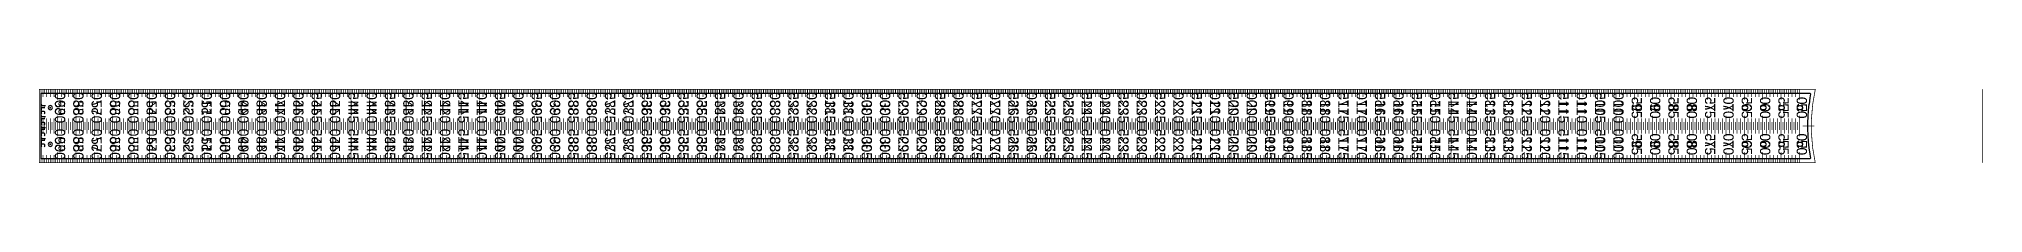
# Model space of a CAD drawing. Header units: millimetres. Extents: x 0 to 531, y -10 to 10.
import ezdxf

# ---------------------------------------------------------------- set-up
doc = ezdxf.new("R2010")
doc.units = ezdxf.units.MM
for name, color, linetype in [('BottomLayer', 5, 'Continuous'), ('BottomOverlay', 54, 'Continuous'), ('BottomSolder', 6, 'Continuous'), ('Mechanical1', 6, 'Continuous'), ('Mechanical3', 76, 'Continuous'), ('PadHoleLayer', 156, 'Continuous'), ('TopLayer', 1, 'Continuous'), ('TopOverlay', 2, 'Continuous'), ('TopSolder', 216, 'Continuous')]:
    doc.layers.add(name, color=color, linetype=linetype)

msp = doc.modelspace()

# ---------------------------------------------------------------- texts
at = {"layer": 'BottomOverlay', "text_generation_flag": 2}
for s, p in [('590', (4.76, 3)), ('580', (9.76, 3)), ('570', (14.76, 3)), ('560', (19.76, 3)), ('550', (24.76, 3)), ('540', (29.76, 3)), ('530', (34.76, 3)), ('520', (39.76, 3)), ('510', (44.76, 3)), ('500', (49.76, 3)), ('490', (54.76, 3)), ('480', (59.76, 3)), ('470', (64.76, 3)), ('460', (69.76, 3)), ('455', (74.76, 3)), ('450', (79.76, 3)), ('445', (84.76, 3)), ('440', (89.76, 3)), ('435', (94.76, 3)), ('430', (99.76, 3)), ('425', (104.76, 3)), ('420', (109.76, 3)), ('415', (114.76, 3)), ('410', (119.76, 3)), ('405', (124.76, 3)), ('400', (129.76, 3)), ('395', (134.76, 3)), ('390', (139.76, 3)), ('385', (144.76, 3)), ('380', (149.76, 3)), ('375', (154.76, 3)), ('370', (159.76, 3)), ('365', (164.76, 3)), ('360', (169.76, 3)), ('355', (174.76, 3)), ('350', (179.76, 3)), ('345', (184.76, 3)), ('340', (189.76, 3)), ('335', (194.76, 3)), ('330', (199.76, 3)), ('325', (204.76, 3)), ('320', (209.76, 3)), ('315', (214.76, 3)), ('310', (219.76, 3)), ('305', (224.76, 3)), ('300', (229.76, 3)), ('295', (234.76, 3)), ('290', (239.76, 3)), ('285', (244.76, 3)), ('280', (249.76, 3)), ('275', (254.76, 3)), ('270', (259.76, 3)), ('265', (264.76, 3)), ('260', (269.76, 3)), ('255', (274.76, 3)), ('250', (279.76, 3)), ('245', (284.76, 3)), ('240', (289.76, 3)), ('235', (294.76, 3)), ('230', (299.76, 3)), ('225', (304.76, 3)), ('220', (309.76, 3)), ('215', (314.76, 3)), ('210', (319.76, 3)), ('205', (324.76, 3)), ('200', (329.76, 3)), ('195', (334.76, 3)), ('190', (339.76, 3)), ('185', (344.76, 3)), ('180', (349.76, 3)), ('175', (354.76, 3)), ('170', (359.76, 3)), ('165', (364.76, 3)), ('160', (369.76, 3)), ('155', (374.76, 3)), ('150', (379.76, 3)), ('145', (384.76, 3)), ('140', (389.76, 3)), ('135', (394.76, 3)), ('130', (399.76, 3)), ('125', (404.76, 3)), ('120', (409.76, 3)), ('115', (414.76, 3)), ('110', (419.76, 3)), ('105', (424.76, 3)), ('100', (429.76, 3)), ('95', (434.76, 3.8)), ('90', (439.76, 3.8)), ('85', (444.76, 3.8)), ('80', (449.76, 3.8)), ('75', (454.76, 3.8)), ('70', (459.76, 3.8)), ('65', (464.76, 3.8)), ('60', (469.76, 3.8)), ('55', (474.76, 3.8)), ('50', (479.76, 3.8)), ('590', (4.76, -7)), ('580', (9.76, -7)), ('570', (14.76, -7)), ('560', (19.76, -7)), ('550', (24.76, -7)), ('540', (29.76, -7)), ('530', (34.76, -7)), ('520', (39.76, -7)), ('510', (44.76, -7)), ('500', (49.76, -7)), ('490', (54.76, -7)), ('480', (59.76, -7)), ('470', (64.76, -7)), ('460', (69.76, -7)), ('455', (74.76, -7)), ('450', (79.76, -7)), ('445', (84.76, -7)), ('440', (89.76, -7)), ('435', (94.76, -7)), ('430', (99.76, -7)), ('425', (104.76, -7)), ('420', (109.76, -7)), ('415', (114.76, -7)), ('410', (119.76, -7)), ('405', (124.76, -7)), ('400', (129.76, -7)), ('395', (134.76, -7)), ('390', (139.76, -7)), ('385', (144.76, -7)), ('380', (149.76, -7)), ('375', (154.76, -7)), ('370', (159.76, -7)), ('365', (164.76, -7)), ('360', (169.76, -7)), ('355', (174.76, -7)), ('350', (179.76, -7)), ('345', (184.76, -7)), ('340', (189.76, -7)), ('335', (194.76, -7)), ('330', (199.76, -7)), ('325', (204.76, -7)), ('320', (209.76, -7)), ('315', (214.76, -7)), ('310', (219.76, -7)), ('305', (224.76, -7)), ('300', (229.76, -7)), ('295', (234.76, -7)), ('290', (239.76, -7)), ('285', (244.76, -7)), ('280', (249.76, -7)), ('275', (254.76, -7)), ('270', (259.76, -7)), ('265', (264.76, -7)), ('260', (269.76, -7)), ('255', (274.76, -7)), ('250', (279.76, -7)), ('245', (284.76, -7)), ('240', (289.76, -7)), ('235', (294.76, -7)), ('230', (299.76, -7)), ('225', (304.76, -7)), ('220', (309.76, -7)), ('215', (314.76, -7)), ('210', (319.76, -7)), ('205', (324.76, -7)), ('200', (329.76, -7)), ('195', (334.76, -7)), ('190', (339.76, -7)), ('185', (344.76, -7)), ('180', (349.76, -7)), ('175', (354.76, -7)), ('170', (359.76, -7)), ('165', (364.76, -7)), ('160', (369.76, -7)), ('155', (374.76, -7)), ('150', (379.76, -7)), ('145', (384.76, -7)), ('140', (389.76, -7)), ('135', (394.76, -7)), ('130', (399.76, -7)), ('125', (404.76, -7)), ('120', (409.76, -7)), ('115', (414.76, -7)), ('110', (419.76, -7)), ('105', (424.76, -7)), ('100', (429.76, -7)), ('95', (434.76, -6.2)), ('90', (439.76, -6.2)), ('85', (444.76, -6.2)), ('80', (449.76, -6.2)), ('75', (454.76, -6.2)), ('70', (459.76, -6.2)), ('65', (464.76, -6.2)), ('60', (469.76, -6.2)), ('55', (474.76, -6.2)), ('50', (479.76, -6.2))]:
    msp.add_text(s, height=2.8, rotation=270, dxfattribs=at).set_placement(p)
at = {"layer": 'TopOverlay'}
for s, p in [('590', (4.76, 7)), ('580', (9.76, 7)), ('570', (14.76, 7)), ('560', (19.76, 7)), ('550', (24.76, 7)), ('540', (29.76, 7)), ('530', (34.76, 7)), ('520', (39.76, 7)), ('510', (44.76, 7)), ('500', (49.76, 7)), ('490', (54.76, 7)), ('480', (59.76, 7)), ('470', (64.76, 7)), ('460', (69.76, 7)), ('455', (74.76, 7)), ('450', (79.76, 7)), ('445', (84.76, 7)), ('440', (89.76, 7)), ('435', (94.76, 7)), ('430', (99.76, 7)), ('425', (104.76, 7)), ('420', (109.76, 7)), ('415', (114.76, 7)), ('410', (119.76, 7)), ('405', (124.76, 7)), ('400', (129.76, 7)), ('395', (134.76, 7)), ('390', (139.76, 7)), ('385', (144.76, 7)), ('380', (149.76, 7)), ('375', (154.76, 7)), ('370', (159.76, 7)), ('365', (164.76, 7)), ('360', (169.76, 7)), ('355', (174.76, 7)), ('350', (179.76, 7)), ('345', (184.76, 7)), ('340', (189.76, 7)), ('335', (194.76, 7)), ('330', (199.76, 7)), ('325', (204.76, 7)), ('320', (209.76, 7)), ('315', (214.76, 7)), ('310', (219.76, 7)), ('305', (224.76, 7)), ('300', (229.76, 7)), ('295', (234.76, 7)), ('290', (239.76, 7)), ('285', (244.76, 7)), ('280', (249.76, 7)), ('275', (254.76, 7)), ('270', (259.76, 7)), ('265', (264.76, 7)), ('260', (269.76, 7)), ('255', (274.76, 7)), ('250', (279.76, 7)), ('245', (284.76, 7)), ('240', (289.76, 7)), ('235', (294.76, 7)), ('230', (299.76, 7)), ('225', (304.76, 7)), ('220', (309.76, 7)), ('215', (314.76, 7)), ('210', (319.76, 7)), ('205', (324.76, 7)), ('200', (329.76, 7)), ('195', (334.76, 7)), ('190', (339.76, 7)), ('185', (344.76, 7)), ('180', (349.76, 7)), ('175', (354.76, 7)), ('170', (359.76, 7)), ('165', (364.76, 7)), ('160', (369.76, 7)), ('155', (374.76, 7)), ('150', (379.76, 7)), ('145', (384.76, 7)), ('140', (389.76, 7)), ('135', (394.76, 7)), ('130', (399.76, 7)), ('125', (404.76, 7)), ('120', (409.76, 7)), ('115', (414.76, 7)), ('110', (419.76, 7)), ('105', (424.76, 7)), ('100', (429.76, 7)), ('95', (434.76, 6.2)), ('90', (439.76, 6.2)), ('85', (444.76, 6.2)), ('80', (449.76, 6.2)), ('75', (454.76, 6.2)), ('70', (459.76, 6.2)), ('65', (464.76, 6.2)), ('60', (469.76, 6.2)), ('55', (474.76, 6.2)), ('50', (479.76, 6.2)), ('590', (4.76, -3)), ('580', (9.76, -3)), ('570', (14.76, -3)), ('560', (19.76, -3)), ('550', (24.76, -3)), ('540', (29.76, -3)), ('530', (34.76, -3)), ('520', (39.76, -3)), ('510', (44.76, -3)), ('500', (49.76, -3)), ('490', (54.76, -3)), ('480', (59.76, -3)), ('470', (64.76, -3)), ('460', (69.76, -3)), ('455', (74.76, -3)), ('450', (79.76, -3)), ('445', (84.76, -3)), ('440', (89.76, -3)), ('435', (94.76, -3)), ('430', (99.76, -3)), ('425', (104.76, -3)), ('420', (109.76, -3)), ('415', (114.76, -3)), ('410', (119.76, -3)), ('405', (124.76, -3)), ('400', (129.76, -3)), ('395', (134.76, -3)), ('390', (139.76, -3)), ('385', (144.76, -3)), ('380', (149.76, -3)), ('375', (154.76, -3)), ('370', (159.76, -3)), ('365', (164.76, -3)), ('360', (169.76, -3)), ('355', (174.76, -3)), ('350', (179.76, -3)), ('345', (184.76, -3)), ('340', (189.76, -3)), ('335', (194.76, -3)), ('330', (199.76, -3)), ('325', (204.76, -3)), ('320', (209.76, -3)), ('315', (214.76, -3)), ('310', (219.76, -3)), ('305', (224.76, -3)), ('300', (229.76, -3)), ('295', (234.76, -3)), ('290', (239.76, -3)), ('285', (244.76, -3)), ('280', (249.76, -3)), ('275', (254.76, -3)), ('270', (259.76, -3)), ('265', (264.76, -3)), ('260', (269.76, -3)), ('255', (274.76, -3)), ('250', (279.76, -3)), ('245', (284.76, -3)), ('240', (289.76, -3)), ('235', (294.76, -3)), ('230', (299.76, -3)), ('225', (304.76, -3)), ('220', (309.76, -3)), ('215', (314.76, -3)), ('210', (319.76, -3)), ('205', (324.76, -3)), ('200', (329.76, -3)), ('195', (334.76, -3)), ('190', (339.76, -3)), ('185', (344.76, -3)), ('180', (349.76, -3)), ('175', (354.76, -3)), ('170', (359.76, -3)), ('165', (364.76, -3)), ('160', (369.76, -3)), ('155', (374.76, -3)), ('150', (379.76, -3)), ('145', (384.76, -3)), ('140', (389.76, -3)), ('135', (394.76, -3)), ('130', (399.76, -3)), ('125', (404.76, -3)), ('120', (409.76, -3)), ('115', (414.76, -3)), ('110', (419.76, -3)), ('105', (424.76, -3)), ('100', (429.76, -3)), ('95', (434.76, -3.8)), ('90', (439.76, -3.8)), ('85', (444.76, -3.8)), ('80', (449.76, -3.8)), ('75', (454.76, -3.8)), ('70', (459.76, -3.8)), ('65', (464.76, -3.8)), ('60', (469.76, -3.8)), ('55', (474.76, -3.8)), ('50', (479.76, -3.8))]:
    msp.add_text(s, height=2.8, rotation=270, dxfattribs=at).set_placement(p)

# ---------------------------------------------------------------- linework, layer by layer
at = {"layer": 'BottomLayer'}
for p, q in [((1.01, 8.99), (483.36, 8.99)), ((1.01, -8.99), (1.01, 8.99)), ((3.1, 5.4), (2.98, 5.22)), ((3.28, 5.52), (3.1, 5.4)), ((3.5, 5.57), (3.28, 5.52)), ((3.72, 5.52), (3.5, 5.57)), ((3.9, 5.4), (3.72, 5.52)), ((4.02, 5.22), (3.9, 5.4)), ((483.11, 5.97), (482.93, 4.3)), ((483.12, 5.99), (483.11, 5.97)), ((483.36, 7.67), (483.12, 6.01)), ((483.12, 6.01), (483.12, 5.99)), ((483.36, 8.99), (483.55, 8.76)), ((483.55, 8.76), (483.36, 7.71)), ((483.36, 7.71), (483.36, 7.69)), ((483.36, 7.69), (483.36, 7.67)), ((2.98, 5.22), (2.93, 5)), ((2.93, 5), (2.98, 4.78)), ((2.98, 4.78), (3.1, 4.6)), ((3.1, 4.6), (3.28, 4.48)), ((3.28, 4.48), (3.5, 4.43)), ((3.5, 4.43), (3.72, 4.48)), ((3.72, 4.48), (3.9, 4.6)), ((3.9, 4.6), (4.02, 4.78)), ((4.07, 5), (4.02, 5.22)), ((4.02, 4.78), (4.07, 5)), ((482.8, 2.56), (482.74, 0.88)), ((482.74, 0.88), (482.74, 0.86)), ((482.74, 0.86), (482.74, 0.84)), ((482.74, 0.84), (482.74, -0.84)), ((482.81, 2.57), (482.8, 2.56)), ((482.93, 4.27), (482.81, 2.59)), ((482.81, 2.59), (482.81, 2.57)), ((482.93, 4.3), (482.93, 4.28)), ((482.93, 4.28), (482.93, 4.27)), ((2.98, -4.78), (2.93, -5)), ((2.93, -5), (2.98, -5.22)), ((3.1, -4.6), (2.98, -4.78)), ((2.98, -5.22), (3.1, -5.4)), ((3.28, -4.48), (3.1, -4.6)), ((3.5, -4.43), (3.28, -4.48)), ((3.72, -4.48), (3.5, -4.43)), ((3.9, -4.6), (3.72, -4.48)), ((4.02, -4.78), (3.9, -4.6)), ((3.9, -5.4), (4.02, -5.22)), ((4.07, -5), (4.02, -4.78)), ((4.02, -5.22), (4.07, -5)), ((482.74, -0.84), (482.74, -0.86)), ((482.74, -0.86), (482.74, -0.88)), ((482.74, -0.88), (482.8, -2.55)), ((482.8, -2.55), (482.81, -2.57)), ((482.81, -2.57), (482.8, -2.59)), ((482.8, -2.59), (482.92, -4.27)), ((482.92, -4.27), (482.93, -4.28)), ((482.93, -4.28), (482.93, -4.3)), ((482.93, -4.3), (483.11, -5.97)), ((483.35, -8.99), (1.01, -8.99)), ((3.1, -5.4), (3.28, -5.52)), ((3.28, -5.52), (3.5, -5.57)), ((3.5, -5.57), (3.72, -5.52)), ((3.72, -5.52), (3.9, -5.4)), ((483.11, -5.97), (483.11, -5.99)), ((483.11, -5.99), (483.11, -6.01)), ((483.11, -6.01), (483.35, -7.67)), ((483.35, -7.67), (483.36, -7.69)), ((483.55, -8.76), (483.35, -8.99)), ((483.36, -7.69), (483.36, -7.71)), ((483.36, -7.71), (483.55, -8.76))]:
    msp.add_line(p, q, dxfattribs=at)
at = {"layer": 'BottomOverlay'}
for points, const_width in [([(1, 9), (1, 10)], 0.2), ([(1.5, 8), (1.5, 10)], 0.2), ([(2, 9), (2, 10)], 0.2), ([(2.5, 8), (2.5, 10)], 0.2), ([(3, 9), (3, 10)], 0.2), ([(3.5, 8), (3.5, 10)], 0.2), ([(4, 9), (4, 10)], 0.2), ([(4.5, 8), (4.5, 10)], 0.2), ([(5, 9), (5, 10)], 0.2), ([(5.5, 7.25), (5.5, 10)], 0.2), ([(6, 9), (6, 10)], 0.2), ([(6.5, 8), (6.5, 10)], 0.2), ([(7, 9), (7, 10)], 0.2), ([(7.5, 8), (7.5, 10)], 0.2), ([(8, 9), (8, 10)], 0.2), ([(8.5, 8), (8.5, 10)], 0.2), ([(9, 9), (9, 10)], 0.2), ([(9.5, 8), (9.5, 10)], 0.2), ([(10, 9), (10, 10)], 0.2), ([(10.5, 7.25), (10.5, 10)], 0.2), ([(11, 9), (11, 10)], 0.2), ([(11.5, 8), (11.5, 10)], 0.2), ([(12, 9), (12, 10)], 0.2), ([(12.5, 8), (12.5, 10)], 0.2), ([(13, 9), (13, 10)], 0.2), ([(13.5, 8), (13.5, 10)], 0.2), ([(14, 9), (14, 10)], 0.2), ([(14.5, 8), (14.5, 10)], 0.2), ([(15, 9), (15, 10)], 0.2), ([(15.5, 7.25), (15.5, 10)], 0.2), ([(16, 9), (16, 10)], 0.2), ([(16.5, 8), (16.5, 10)], 0.2), ([(17, 9), (17, 10)], 0.2), ([(17.5, 8), (17.5, 10)], 0.2), ([(18, 9), (18, 10)], 0.2), ([(18.5, 8), (18.5, 10)], 0.2), ([(19, 9), (19, 10)], 0.2), ([(19.5, 8), (19.5, 10)], 0.2), ([(20, 9), (20, 10)], 0.2), ([(20.5, 7.25), (20.5, 10)], 0.2), ([(21, 9), (21, 10)], 0.2), ([(21.5, 8), (21.5, 10)], 0.2), ([(22, 9), (22, 10)], 0.2), ([(22.5, 8), (22.5, 10)], 0.2), ([(23, 9), (23, 10)], 0.2), ([(23.5, 8), (23.5, 10)], 0.2), ([(24, 9), (24, 10)], 0.2), ([(24.5, 8), (24.5, 10)], 0.2), ([(25, 9), (25, 10)], 0.2), ([(25.5, 7.25), (25.5, 10)], 0.2), ([(26, 9), (26, 10)], 0.2), ([(26.5, 8), (26.5, 10)], 0.2), ([(27, 9), (27, 10)], 0.2), ([(27.5, 8), (27.5, 10)], 0.2), ([(28, 9), (28, 10)], 0.2), ([(28.5, 8), (28.5, 10)], 0.2), ([(29, 9), (29, 10)], 0.2), ([(29.5, 8), (29.5, 10)], 0.2), ([(30, 9), (30, 10)], 0.2), ([(30.5, 7.25), (30.5, 10)], 0.2), ([(31, 9), (31, 10)], 0.2), ([(31.5, 8), (31.5, 10)], 0.2), ([(32, 9), (32, 10)], 0.2), ([(32.5, 8), (32.5, 10)], 0.2), ([(33, 9), (33, 10)], 0.2), ([(33.5, 8), (33.5, 10)], 0.2), ([(34, 9), (34, 10)], 0.2), ([(34.5, 8), (34.5, 10)], 0.2), ([(35, 9), (35, 10)], 0.2), ([(35.5, 7.25), (35.5, 10)], 0.2), ([(36, 9), (36, 10)], 0.2), ([(36.5, 8), (36.5, 10)], 0.2), ([(37, 9), (37, 10)], 0.2), ([(37.5, 8), (37.5, 10)], 0.2), ([(38, 9), (38, 10)], 0.2), ([(38.5, 8), (38.5, 10)], 0.2), ([(39, 9), (39, 10)], 0.2), ([(39.5, 8), (39.5, 10)], 0.2), ([(40, 9), (40, 10)], 0.2), ([(40.5, 7.25), (40.5, 10)], 0.2), ([(41, 9), (41, 10)], 0.2), ([(41.5, 8), (41.5, 10)], 0.2), ([(42, 9), (42, 10)], 0.2), ([(42.5, 8), (42.5, 10)], 0.2), ([(43, 9), (43, 10)], 0.2), ([(43.5, 8), (43.5, 10)], 0.2), ([(44, 9), (44, 10)], 0.2), ([(44.5, 8), (44.5, 10)], 0.2), ([(45, 9), (45, 10)], 0.2), ([(45.5, 7.25), (45.5, 10)], 0.2), ([(46, 9), (46, 10)], 0.2), ([(46.5, 8), (46.5, 10)], 0.2), ([(47, 9), (47, 10)], 0.2), ([(47.5, 8), (47.5, 10)], 0.2), ([(48, 9), (48, 10)], 0.2), ([(48.5, 8), (48.5, 10)], 0.2), ([(49, 9), (49, 10)], 0.2), ([(49.5, 8), (49.5, 10)], 0.2), ([(50, 9), (50, 10)], 0.2), ([(50.5, 7.25), (50.5, 10)], 0.2), ([(51, 9), (51, 10)], 0.2), ([(51.5, 8), (51.5, 10)], 0.2), ([(52, 9), (52, 10)], 0.2), ([(52.5, 8), (52.5, 10)], 0.2), ([(53, 9), (53, 10)], 0.2), ([(53.5, 8), (53.5, 10)], 0.2), ([(54, 9), (54, 10)], 0.2), ([(54.5, 8), (54.5, 10)], 0.2), ([(55, 9), (55, 10)], 0.2), ([(55.5, 7.25), (55.5, 10)], 0.2), ([(56, 9), (56, 10)], 0.2), ([(56.5, 8), (56.5, 10)], 0.2), ([(57, 9), (57, 10)], 0.2), ([(57.5, 8), (57.5, 10)], 0.2), ([(58, 9), (58, 10)], 0.2), ([(58.5, 8), (58.5, 10)], 0.2), ([(59, 9), (59, 10)], 0.2), ([(59.5, 8), (59.5, 10)], 0.2), ([(60, 9), (60, 10)], 0.2), ([(60.5, 7.25), (60.5, 10)], 0.2), ([(61, 9), (61, 10)], 0.2), ([(61.5, 8), (61.5, 10)], 0.2), ([(62, 9), (62, 10)], 0.2), ([(62.5, 8), (62.5, 10)], 0.2), ([(63, 9), (63, 10)], 0.2), ([(63.5, 8), (63.5, 10)], 0.2), ([(64, 9), (64, 10)], 0.2), ([(64.5, 8), (64.5, 10)], 0.2), ([(65, 9), (65, 10)], 0.2), ([(65.5, 7.25), (65.5, 10)], 0.2), ([(66, 9), (66, 10)], 0.2), ([(66.5, 8), (66.5, 10)], 0.2), ([(67, 9), (67, 10)], 0.2), ([(67.5, 8), (67.5, 10)], 0.2), ([(68, 9), (68, 10)], 0.2), ([(68.5, 8), (68.5, 10)], 0.2), ([(69, 9), (69, 10)], 0.2), ([(69.5, 8), (69.5, 10)], 0.2), ([(70, 9), (70, 10)], 0.2), ([(70.5, 7.25), (70.5, 10)], 0.2), ([(71, 9), (71, 10)], 0.2), ([(71.5, 8), (71.5, 10)], 0.2), ([(72, 9), (72, 10)], 0.2), ([(72.5, 8), (72.5, 10)], 0.2), ([(73, 9), (73, 10)], 0.2), ([(73.5, 8), (73.5, 10)], 0.2), ([(74, 9), (74, 10)], 0.2), ([(74.5, 8), (74.5, 10)], 0.2), ([(75, 9), (75, 10)], 0.2), ([(75.5, 7.25), (75.5, 10)], 0.2), ([(76, 9), (76, 10)], 0.2), ([(76.5, 8), (76.5, 10)], 0.2), ([(77, 9), (77, 10)], 0.2), ([(77.5, 8), (77.5, 10)], 0.2), ([(78, 9), (78, 10)], 0.2), ([(78.5, 8), (78.5, 10)], 0.2), ([(79, 9), (79, 10)], 0.2), ([(79.5, 8), (79.5, 10)], 0.2), ([(80, 9), (80, 10)], 0.2), ([(80.5, 7.25), (80.5, 10)], 0.2), ([(81, 9), (81, 10)], 0.2), ([(81.5, 8), (81.5, 10)], 0.2), ([(82, 9), (82, 10)], 0.2), ([(82.5, 8), (82.5, 10)], 0.2), ([(83, 9), (83, 10)], 0.2), ([(83.5, 8), (83.5, 10)], 0.2), ([(84, 9), (84, 10)], 0.2), ([(84.5, 8), (84.5, 10)], 0.2), ([(85, 9), (85, 10)], 0.2), ([(85.5, 7.25), (85.5, 10)], 0.2), ([(86, 9), (86, 10)], 0.2), ([(86.5, 8), (86.5, 10)], 0.2), ([(87, 9), (87, 10)], 0.2), ([(87.5, 8), (87.5, 10)], 0.2), ([(88, 9), (88, 10)], 0.2), ([(88.5, 8), (88.5, 10)], 0.2), ([(89, 9), (89, 10)], 0.2), ([(89.5, 8), (89.5, 10)], 0.2), ([(90, 9), (90, 10)], 0.2), ([(90.5, 7.25), (90.5, 10)], 0.2), ([(91, 9), (91, 10)], 0.2), ([(91.5, 8), (91.5, 10)], 0.2), ([(92, 9), (92, 10)], 0.2), ([(92.5, 8), (92.5, 10)], 0.2), ([(93, 9), (93, 10)], 0.2), ([(93.5, 8), (93.5, 10)], 0.2), ([(94, 9), (94, 10)], 0.2), ([(94.5, 8), (94.5, 10)], 0.2), ([(95, 9), (95, 10)], 0.2), ([(95.5, 7.25), (95.5, 10)], 0.2), ([(96, 9), (96, 10)], 0.2), ([(96.5, 8), (96.5, 10)], 0.2), ([(97, 9), (97, 10)], 0.2), ([(97.5, 8), (97.5, 10)], 0.2), ([(98, 9), (98, 10)], 0.2), ([(98.5, 8), (98.5, 10)], 0.2), ([(99, 9), (99, 10)], 0.2), ([(99.5, 8), (99.5, 10)], 0.2), ([(100, 9), (100, 10)], 0.2), ([(100.5, 7.25), (100.5, 10)], 0.2), ([(101, 9), (101, 10)], 0.2), ([(101.5, 8), (101.5, 10)], 0.2), ([(102, 9), (102, 10)], 0.2), ([(102.5, 8), (102.5, 10)], 0.2), ([(103, 9), (103, 10)], 0.2), ([(103.5, 8), (103.5, 10)], 0.2), ([(104, 9), (104, 10)], 0.2), ([(104.5, 8), (104.5, 10)], 0.2), ([(105, 9), (105, 10)], 0.2), ([(105.5, 7.25), (105.5, 10)], 0.2), ([(106, 9), (106, 10)], 0.2), ([(106.5, 8), (106.5, 10)], 0.2), ([(107, 9), (107, 10)], 0.2), ([(107.5, 8), (107.5, 10)], 0.2), ([(108, 9), (108, 10)], 0.2), ([(108.5, 8), (108.5, 10)], 0.2), ([(109, 9), (109, 10)], 0.2), ([(109.5, 8), (109.5, 10)], 0.2), ([(110, 9), (110, 10)], 0.2), ([(110.5, 7.25), (110.5, 10)], 0.2), ([(111, 9), (111, 10)], 0.2), ([(111.5, 8), (111.5, 10)], 0.2), ([(112, 9), (112, 10)], 0.2), ([(112.5, 8), (112.5, 10)], 0.2), ([(113, 9), (113, 10)], 0.2), ([(113.5, 8), (113.5, 10)], 0.2), ([(114, 9), (114, 10)], 0.2), ([(114.5, 8), (114.5, 10)], 0.2), ([(115, 9), (115, 10)], 0.2), ([(115.5, 7.25), (115.5, 10)], 0.2), ([(116, 9), (116, 10)], 0.2), ([(116.5, 8), (116.5, 10)], 0.2), ([(117, 9), (117, 10)], 0.2), ([(117.5, 8), (117.5, 10)], 0.2), ([(118, 9), (118, 10)], 0.2), ([(118.5, 8), (118.5, 10)], 0.2), ([(119, 9), (119, 10)], 0.2), ([(119.5, 8), (119.5, 10)], 0.2), ([(120, 9), (120, 10)], 0.2), ([(120.5, 7.25), (120.5, 10)], 0.2), ([(121, 9), (121, 10)], 0.2), ([(121.5, 8), (121.5, 10)], 0.2), ([(122, 9), (122, 10)], 0.2), ([(122.5, 8), (122.5, 10)], 0.2), ([(123, 9), (123, 10)], 0.2), ([(123.5, 8), (123.5, 10)], 0.2), ([(124, 9), (124, 10)], 0.2), ([(124.5, 8), (124.5, 10)], 0.2), ([(125, 9), (125, 10)], 0.2), ([(125.5, 7.25), (125.5, 10)], 0.2), ([(126, 9), (126, 10)], 0.2), ([(126.5, 8), (126.5, 10)], 0.2), ([(127, 9), (127, 10)], 0.2), ([(127.5, 8), (127.5, 10)], 0.2), ([(128, 9), (128, 10)], 0.2), ([(128.5, 8), (128.5, 10)], 0.2), ([(129, 9), (129, 10)], 0.2), ([(129.5, 8), (129.5, 10)], 0.2), ([(130, 9), (130, 10)], 0.2), ([(130.5, 7.25), (130.5, 10)], 0.2), ([(131, 9), (131, 10)], 0.2), ([(131.5, 8), (131.5, 10)], 0.2), ([(132, 9), (132, 10)], 0.2), ([(132.5, 8), (132.5, 10)], 0.2), ([(133, 9), (133, 10)], 0.2), ([(133.5, 8), (133.5, 10)], 0.2), ([(134, 9), (134, 10)], 0.2), ([(134.5, 8), (134.5, 10)], 0.2), ([(135, 9), (135, 10)], 0.2), ([(135.5, 7.25), (135.5, 10)], 0.2), ([(136, 9), (136, 10)], 0.2), ([(136.5, 8), (136.5, 10)], 0.2), ([(137, 9), (137, 10)], 0.2), ([(137.5, 8), (137.5, 10)], 0.2), ([(138, 9), (138, 10)], 0.2), ([(138.5, 8), (138.5, 10)], 0.2), ([(139, 9), (139, 10)], 0.2), ([(139.5, 8), (139.5, 10)], 0.2), ([(140, 9), (140, 10)], 0.2), ([(140.5, 7.25), (140.5, 10)], 0.2), ([(141, 9), (141, 10)], 0.2), ([(141.5, 8), (141.5, 10)], 0.2), ([(142, 9), (142, 10)], 0.2), ([(142.5, 8), (142.5, 10)], 0.2), ([(143, 9), (143, 10)], 0.2), ([(143.5, 8), (143.5, 10)], 0.2), ([(144, 9), (144, 10)], 0.2), ([(144.5, 8), (144.5, 10)], 0.2), ([(145, 9), (145, 10)], 0.2), ([(145.5, 7.25), (145.5, 10)], 0.2), ([(146, 9), (146, 10)], 0.2), ([(146.5, 8), (146.5, 10)], 0.2), ([(147, 9), (147, 10)], 0.2), ([(147.5, 8), (147.5, 10)], 0.2), ([(148, 9), (148, 10)], 0.2), ([(148.5, 8), (148.5, 10)], 0.2), ([(149, 9), (149, 10)], 0.2), ([(149.5, 8), (149.5, 10)], 0.2), ([(150, 9), (150, 10)], 0.2), ([(150.5, 7.25), (150.5, 10)], 0.2), ([(151, 9), (151, 10)], 0.2), ([(151.5, 8), (151.5, 10)], 0.2), ([(152, 9), (152, 10)], 0.2), ([(152.5, 8), (152.5, 10)], 0.2), ([(153, 9), (153, 10)], 0.2), ([(153.5, 8), (153.5, 10)], 0.2), ([(154, 9), (154, 10)], 0.2), ([(154.5, 8), (154.5, 10)], 0.2), ([(155, 9), (155, 10)], 0.2), ([(155.5, 7.25), (155.5, 10)], 0.2), ([(156, 9), (156, 10)], 0.2), ([(156.5, 8), (156.5, 10)], 0.2), ([(157, 9), (157, 10)], 0.2), ([(157.5, 8), (157.5, 10)], 0.2), ([(158, 9), (158, 10)], 0.2), ([(158.5, 8), (158.5, 10)], 0.2), ([(159, 9), (159, 10)], 0.2), ([(159.5, 8), (159.5, 10)], 0.2), ([(160, 9), (160, 10)], 0.2), ([(160.5, 7.25), (160.5, 10)], 0.2), ([(161, 9), (161, 10)], 0.2), ([(161.5, 8), (161.5, 10)], 0.2), ([(162, 9), (162, 10)], 0.2), ([(162.5, 8), (162.5, 10)], 0.2), ([(163, 9), (163, 10)], 0.2), ([(163.5, 8), (163.5, 10)], 0.2), ([(164, 9), (164, 10)], 0.2), ([(164.5, 8), (164.5, 10)], 0.2), ([(165, 9), (165, 10)], 0.2), ([(165.5, 7.25), (165.5, 10)], 0.2), ([(166, 9), (166, 10)], 0.2), ([(166.5, 8), (166.5, 10)], 0.2), ([(167, 9), (167, 10)], 0.2), ([(167.5, 8), (167.5, 10)], 0.2), ([(168, 9), (168, 10)], 0.2), ([(168.5, 8), (168.5, 10)], 0.2), ([(169, 9), (169, 10)], 0.2), ([(169.5, 8), (169.5, 10)], 0.2), ([(170, 9), (170, 10)], 0.2), ([(170.5, 7.25), (170.5, 10)], 0.2), ([(171, 9), (171, 10)], 0.2), ([(171.5, 8), (171.5, 10)], 0.2), ([(172, 9), (172, 10)], 0.2), ([(172.5, 8), (172.5, 10)], 0.2), ([(173, 9), (173, 10)], 0.2), ([(173.5, 8), (173.5, 10)], 0.2), ([(174, 9), (174, 10)], 0.2), ([(174.5, 8), (174.5, 10)], 0.2), ([(175, 9), (175, 10)], 0.2), ([(175.5, 7.25), (175.5, 10)], 0.2), ([(176, 9), (176, 10)], 0.2), ([(176.5, 8), (176.5, 10)], 0.2), ([(177, 9), (177, 10)], 0.2), ([(177.5, 8), (177.5, 10)], 0.2), ([(178, 9), (178, 10)], 0.2), ([(178.5, 8), (178.5, 10)], 0.2), ([(179, 9), (179, 10)], 0.2), ([(179.5, 8), (179.5, 10)], 0.2), ([(180, 9), (180, 10)], 0.2), ([(180.5, 7.25), (180.5, 10)], 0.2), ([(181, 9), (181, 10)], 0.2), ([(181.5, 8), (181.5, 10)], 0.2), ([(182, 9), (182, 10)], 0.2), ([(182.5, 8), (182.5, 10)], 0.2), ([(183, 9), (183, 10)], 0.2), ([(183.5, 8), (183.5, 10)], 0.2), ([(184, 9), (184, 10)], 0.2), ([(184.5, 8), (184.5, 10)], 0.2), ([(185, 9), (185, 10)], 0.2), ([(185.5, 7.25), (185.5, 10)], 0.2), ([(186, 9), (186, 10)], 0.2), ([(186.5, 8), (186.5, 10)], 0.2), ([(187, 9), (187, 10)], 0.2), ([(187.5, 8), (187.5, 10)], 0.2), ([(188, 9), (188, 10)], 0.2), ([(188.5, 8), (188.5, 10)], 0.2), ([(189, 9), (189, 10)], 0.2), ([(189.5, 8), (189.5, 10)], 0.2), ([(190, 9), (190, 10)], 0.2), ([(190.5, 7.25), (190.5, 10)], 0.2), ([(191, 9), (191, 10)], 0.2), ([(191.5, 8), (191.5, 10)], 0.2), ([(192, 9), (192, 10)], 0.2), ([(192.5, 8), (192.5, 10)], 0.2), ([(193, 9), (193, 10)], 0.2), ([(193.5, 8), (193.5, 10)], 0.2), ([(194, 9), (194, 10)], 0.2), ([(194.5, 8), (194.5, 10)], 0.2), ([(195, 9), (195, 10)], 0.2), ([(195.5, 7.25), (195.5, 10)], 0.2), ([(196, 9), (196, 10)], 0.2), ([(196.5, 8), (196.5, 10)], 0.2), ([(197, 9), (197, 10)], 0.2), ([(197.5, 8), (197.5, 10)], 0.2), ([(198, 9), (198, 10)], 0.2), ([(198.5, 8), (198.5, 10)], 0.2), ([(199, 9), (199, 10)], 0.2), ([(199.5, 8), (199.5, 10)], 0.2), ([(200, 9), (200, 10)], 0.2), ([(200.5, 7.25), (200.5, 10)], 0.2), ([(201, 9), (201, 10)], 0.2), ([(201.5, 8), (201.5, 10)], 0.2), ([(202, 9), (202, 10)], 0.2), ([(202.5, 8), (202.5, 10)], 0.2), ([(203, 9), (203, 10)], 0.2), ([(203.5, 8), (203.5, 10)], 0.2), ([(204, 9), (204, 10)], 0.2), ([(204.5, 8), (204.5, 10)], 0.2), ([(205, 9), (205, 10)], 0.2), ([(205.5, 7.25), (205.5, 10)], 0.2), ([(206, 9), (206, 10)], 0.2), ([(206.5, 8), (206.5, 10)], 0.2), ([(207, 9), (207, 10)], 0.2), ([(207.5, 8), (207.5, 10)], 0.2), ([(208, 9), (208, 10)], 0.2), ([(208.5, 8), (208.5, 10)], 0.2), ([(209, 9), (209, 10)], 0.2), ([(209.5, 8), (209.5, 10)], 0.2), ([(210, 9), (210, 10)], 0.2), ([(210.5, 7.25), (210.5, 10)], 0.2), ([(211, 9), (211, 10)], 0.2), ([(211.5, 8), (211.5, 10)], 0.2), ([(212, 9), (212, 10)], 0.2), ([(212.5, 8), (212.5, 10)], 0.2), ([(213, 9), (213, 10)], 0.2), ([(213.5, 8), (213.5, 10)], 0.2), ([(214, 9), (214, 10)], 0.2), ([(214.5, 8), (214.5, 10)], 0.2), ([(215, 9), (215, 10)], 0.2), ([(215.5, 7.25), (215.5, 10)], 0.2), ([(216, 9), (216, 10)], 0.2), ([(216.5, 8), (216.5, 10)], 0.2), ([(217, 9), (217, 10)], 0.2), ([(217.5, 8), (217.5, 10)], 0.2), ([(218, 9), (218, 10)], 0.2), ([(218.5, 8), (218.5, 10)], 0.2), ([(219, 9), (219, 10)], 0.2), ([(219.5, 8), (219.5, 10)], 0.2), ([(220, 9), (220, 10)], 0.2), ([(220.5, 7.25), (220.5, 10)], 0.2), ([(221, 9), (221, 10)], 0.2), ([(221.5, 8), (221.5, 10)], 0.2), ([(222, 9), (222, 10)], 0.2), ([(222.5, 8), (222.5, 10)], 0.2), ([(223, 9), (223, 10)], 0.2), ([(223.5, 8), (223.5, 10)], 0.2), ([(224, 9), (224, 10)], 0.2), ([(224.5, 8), (224.5, 10)], 0.2), ([(225, 9), (225, 10)], 0.2), ([(225.5, 7.25), (225.5, 10)], 0.2), ([(226, 9), (226, 10)], 0.2), ([(226.5, 8), (226.5, 10)], 0.2), ([(227, 9), (227, 10)], 0.2), ([(227.5, 8), (227.5, 10)], 0.2), ([(228, 9), (228, 10)], 0.2), ([(228.5, 8), (228.5, 10)], 0.2), ([(229, 9), (229, 10)], 0.2), ([(229.5, 8), (229.5, 10)], 0.2), ([(230, 9), (230, 10)], 0.2), ([(230.5, 7.25), (230.5, 10)], 0.2), ([(231, 9), (231, 10)], 0.2), ([(231.5, 8), (231.5, 10)], 0.2), ([(232, 9), (232, 10)], 0.2), ([(232.5, 8), (232.5, 10)], 0.2), ([(233, 9), (233, 10)], 0.2), ([(233.5, 8), (233.5, 10)], 0.2), ([(234, 9), (234, 10)], 0.2), ([(234.5, 8), (234.5, 10)], 0.2), ([(235, 9), (235, 10)], 0.2), ([(235.5, 7.25), (235.5, 10)], 0.2), ([(236, 9), (236, 10)], 0.2), ([(236.5, 8), (236.5, 10)], 0.2), ([(237, 9), (237, 10)], 0.2), ([(237.5, 8), (237.5, 10)], 0.2), ([(238, 9), (238, 10)], 0.2), ([(238.5, 8), (238.5, 10)], 0.2), ([(239, 9), (239, 10)], 0.2), ([(239.5, 8), (239.5, 10)], 0.2), ([(240, 9), (240, 10)], 0.2), ([(240.5, 7.25), (240.5, 10)], 0.2), ([(241, 9), (241, 10)], 0.2), ([(241.5, 8), (241.5, 10)], 0.2), ([(242, 9), (242, 10)], 0.2), ([(242.5, 8), (242.5, 10)], 0.2), ([(243, 9), (243, 10)], 0.2), ([(243.5, 8), (243.5, 10)], 0.2), ([(244, 9), (244, 10)], 0.2), ([(244.5, 8), (244.5, 10)], 0.2), ([(245, 9), (245, 10)], 0.2), ([(245.5, 7.25), (245.5, 10)], 0.2), ([(246, 9), (246, 10)], 0.2), ([(246.5, 8), (246.5, 10)], 0.2), ([(247, 9), (247, 10)], 0.2), ([(247.5, 8), (247.5, 10)], 0.2), ([(248, 9), (248, 10)], 0.2), ([(248.5, 8), (248.5, 10)], 0.2), ([(249, 9), (249, 10)], 0.2), ([(249.5, 8), (249.5, 10)], 0.2), ([(250, 9), (250, 10)], 0.2), ([(250.5, 7.25), (250.5, 10)], 0.2), ([(251, 9), (251, 10)], 0.2), ([(251.5, 8), (251.5, 10)], 0.2), ([(252, 9), (252, 10)], 0.2), ([(252.5, 8), (252.5, 10)], 0.2), ([(253, 9), (253, 10)], 0.2), ([(253.5, 8), (253.5, 10)], 0.2), ([(254, 9), (254, 10)], 0.2), ([(254.5, 8), (254.5, 10)], 0.2), ([(255, 9), (255, 10)], 0.2), ([(255.5, 7.25), (255.5, 10)], 0.2), ([(256, 9), (256, 10)], 0.2), ([(256.5, 8), (256.5, 10)], 0.2), ([(257, 9), (257, 10)], 0.2), ([(257.5, 8), (257.5, 10)], 0.2), ([(258, 9), (258, 10)], 0.2), ([(258.5, 8), (258.5, 10)], 0.2), ([(259, 9), (259, 10)], 0.2), ([(259.5, 8), (259.5, 10)], 0.2), ([(260, 9), (260, 10)], 0.2), ([(260.5, 7.25), (260.5, 10)], 0.2), ([(261, 9), (261, 10)], 0.2), ([(261.5, 8), (261.5, 10)], 0.2), ([(262, 9), (262, 10)], 0.2), ([(262.5, 8), (262.5, 10)], 0.2), ([(263, 9), (263, 10)], 0.2), ([(263.5, 8), (263.5, 10)], 0.2), ([(264, 9), (264, 10)], 0.2), ([(264.5, 8), (264.5, 10)], 0.2), ([(265, 9), (265, 10)], 0.2), ([(265.5, 7.25), (265.5, 10)], 0.2), ([(266, 9), (266, 10)], 0.2), ([(266.5, 8), (266.5, 10)], 0.2), ([(267, 9), (267, 10)], 0.2), ([(267.5, 8), (267.5, 10)], 0.2), ([(268, 9), (268, 10)], 0.2), ([(268.5, 8), (268.5, 10)], 0.2), ([(269, 9), (269, 10)], 0.2), ([(269.5, 8), (269.5, 10)], 0.2), ([(270, 9), (270, 10)], 0.2), ([(270.5, 7.25), (270.5, 10)], 0.2), ([(271, 9), (271, 10)], 0.2), ([(271.5, 8), (271.5, 10)], 0.2), ([(272, 9), (272, 10)], 0.2), ([(272.5, 8), (272.5, 10)], 0.2), ([(273, 9), (273, 10)], 0.2), ([(273.5, 8), (273.5, 10)], 0.2), ([(274, 9), (274, 10)], 0.2), ([(274.5, 8), (274.5, 10)], 0.2), ([(275, 9), (275, 10)], 0.2), ([(275.5, 7.25), (275.5, 10)], 0.2), ([(276, 9), (276, 10)], 0.2), ([(276.5, 8), (276.5, 10)], 0.2), ([(277, 9), (277, 10)], 0.2), ([(277.5, 8), (277.5, 10)], 0.2), ([(278, 9), (278, 10)], 0.2), ([(278.5, 8), (278.5, 10)], 0.2), ([(279, 9), (279, 10)], 0.2), ([(279.5, 8), (279.5, 10)], 0.2), ([(280, 9), (280, 10)], 0.2), ([(280.5, 7.25), (280.5, 10)], 0.2), ([(281, 9), (281, 10)], 0.2), ([(281.5, 8), (281.5, 10)], 0.2), ([(282, 9), (282, 10)], 0.2), ([(282.5, 8), (282.5, 10)], 0.2), ([(283, 9), (283, 10)], 0.2), ([(283.5, 8), (283.5, 10)], 0.2), ([(284, 9), (284, 10)], 0.2), ([(284.5, 8), (284.5, 10)], 0.2), ([(285, 9), (285, 10)], 0.2), ([(285.5, 7.25), (285.5, 10)], 0.2), ([(286, 9), (286, 10)], 0.2), ([(286.5, 8), (286.5, 10)], 0.2), ([(287, 9), (287, 10)], 0.2), ([(287.5, 8), (287.5, 10)], 0.2), ([(288, 9), (288, 10)], 0.2), ([(288.5, 8), (288.5, 10)], 0.2), ([(289, 9), (289, 10)], 0.2), ([(289.5, 8), (289.5, 10)], 0.2), ([(290, 9), (290, 10)], 0.2), ([(290.5, 7.25), (290.5, 10)], 0.2), ([(291, 9), (291, 10)], 0.2), ([(291.5, 8), (291.5, 10)], 0.2), ([(292, 9), (292, 10)], 0.2), ([(292.5, 8), (292.5, 10)], 0.2), ([(293, 9), (293, 10)], 0.2), ([(293.5, 8), (293.5, 10)], 0.2), ([(294, 9), (294, 10)], 0.2), ([(294.5, 8), (294.5, 10)], 0.2), ([(295, 9), (295, 10)], 0.2), ([(295.5, 7.25), (295.5, 10)], 0.2), ([(296, 9), (296, 10)], 0.2), ([(296.5, 8), (296.5, 10)], 0.2), ([(297, 9), (297, 10)], 0.2), ([(297.5, 8), (297.5, 10)], 0.2), ([(298, 9), (298, 10)], 0.2), ([(298.5, 8), (298.5, 10)], 0.2), ([(299, 9), (299, 10)], 0.2), ([(299.5, 8), (299.5, 10)], 0.2), ([(300, 9), (300, 10)], 0.2), ([(300.5, 7.25), (300.5, 10)], 0.2), ([(301, 9), (301, 10)], 0.2), ([(301.5, 8), (301.5, 10)], 0.2), ([(302, 9), (302, 10)], 0.2), ([(302.5, 8), (302.5, 10)], 0.2), ([(303, 9), (303, 10)], 0.2), ([(303.5, 8), (303.5, 10)], 0.2), ([(304, 9), (304, 10)], 0.2), ([(304.5, 8), (304.5, 10)], 0.2), ([(305, 9), (305, 10)], 0.2), ([(305.5, 7.25), (305.5, 10)], 0.2), ([(306, 9), (306, 10)], 0.2), ([(306.5, 8), (306.5, 10)], 0.2), ([(307, 9), (307, 10)], 0.2), ([(307.5, 8), (307.5, 10)], 0.2), ([(308, 9), (308, 10)], 0.2), ([(308.5, 8), (308.5, 10)], 0.2), ([(309, 9), (309, 10)], 0.2), ([(309.5, 8), (309.5, 10)], 0.2), ([(310, 9), (310, 10)], 0.2), ([(310.5, 7.25), (310.5, 10)], 0.2), ([(311, 9), (311, 10)], 0.2), ([(311.5, 8), (311.5, 10)], 0.2), ([(312, 9), (312, 10)], 0.2), ([(312.5, 8), (312.5, 10)], 0.2), ([(313, 9), (313, 10)], 0.2), ([(313.5, 8), (313.5, 10)], 0.2), ([(314, 9), (314, 10)], 0.2), ([(314.5, 8), (314.5, 10)], 0.2), ([(315, 9), (315, 10)], 0.2), ([(315.5, 7.25), (315.5, 10)], 0.2), ([(316, 9), (316, 10)], 0.2), ([(316.5, 8), (316.5, 10)], 0.2), ([(317, 9), (317, 10)], 0.2), ([(317.5, 8), (317.5, 10)], 0.2), ([(318, 9), (318, 10)], 0.2), ([(318.5, 8), (318.5, 10)], 0.2), ([(319, 9), (319, 10)], 0.2), ([(319.5, 8), (319.5, 10)], 0.2), ([(320, 9), (320, 10)], 0.2), ([(320.5, 7.25), (320.5, 10)], 0.2), ([(321, 9), (321, 10)], 0.2), ([(321.5, 8), (321.5, 10)], 0.2), ([(322, 9), (322, 10)], 0.2), ([(322.5, 8), (322.5, 10)], 0.2), ([(323, 9), (323, 10)], 0.2), ([(323.5, 8), (323.5, 10)], 0.2), ([(324, 9), (324, 10)], 0.2), ([(324.5, 8), (324.5, 10)], 0.2), ([(325, 9), (325, 10)], 0.2), ([(325.5, 7.25), (325.5, 10)], 0.2), ([(326, 9), (326, 10)], 0.2), ([(326.5, 8), (326.5, 10)], 0.2), ([(327, 9), (327, 10)], 0.2), ([(327.5, 8), (327.5, 10)], 0.2), ([(328, 9), (328, 10)], 0.2), ([(328.5, 8), (328.5, 10)], 0.2), ([(329, 9), (329, 10)], 0.2), ([(329.5, 8), (329.5, 10)], 0.2), ([(330, 9), (330, 10)], 0.2), ([(330.5, 7.25), (330.5, 10)], 0.2), ([(331, 9), (331, 10)], 0.2), ([(331.5, 8), (331.5, 10)], 0.2), ([(332, 9), (332, 10)], 0.2), ([(332.5, 8), (332.5, 10)], 0.2), ([(333, 9), (333, 10)], 0.2), ([(333.5, 8), (333.5, 10)], 0.2), ([(334, 9), (334, 10)], 0.2), ([(334.5, 8), (334.5, 10)], 0.2), ([(335, 9), (335, 10)], 0.2), ([(335.5, 7.25), (335.5, 10)], 0.2), ([(336, 9), (336, 10)], 0.2), ([(336.5, 8), (336.5, 10)], 0.2), ([(337, 9), (337, 10)], 0.2), ([(337.5, 8), (337.5, 10)], 0.2), ([(338, 9), (338, 10)], 0.2), ([(338.5, 8), (338.5, 10)], 0.2), ([(339, 9), (339, 10)], 0.2), ([(339.5, 8), (339.5, 10)], 0.2), ([(340, 9), (340, 10)], 0.2), ([(340.5, 7.25), (340.5, 10)], 0.2), ([(341, 9), (341, 10)], 0.2), ([(341.5, 8), (341.5, 10)], 0.2), ([(342, 9), (342, 10)], 0.2), ([(342.5, 8), (342.5, 10)], 0.2), ([(343, 9), (343, 10)], 0.2), ([(343.5, 8), (343.5, 10)], 0.2), ([(344, 9), (344, 10)], 0.2), ([(344.5, 8), (344.5, 10)], 0.2), ([(345, 9), (345, 10)], 0.2), ([(345.5, 7.25), (345.5, 10)], 0.2), ([(346, 9), (346, 10)], 0.2), ([(346.5, 8), (346.5, 10)], 0.2), ([(347, 9), (347, 10)], 0.2), ([(347.5, 8), (347.5, 10)], 0.2), ([(348, 9), (348, 10)], 0.2), ([(348.5, 8), (348.5, 10)], 0.2), ([(349, 9), (349, 10)], 0.2), ([(349.5, 8), (349.5, 10)], 0.2), ([(350, 9), (350, 10)], 0.2), ([(350.5, 7.25), (350.5, 10)], 0.2), ([(351, 9), (351, 10)], 0.2), ([(351.5, 8), (351.5, 10)], 0.2), ([(352, 9), (352, 10)], 0.2), ([(352.5, 8), (352.5, 10)], 0.2), ([(353, 9), (353, 10)], 0.2), ([(353.5, 8), (353.5, 10)], 0.2), ([(354, 9), (354, 10)], 0.2), ([(354.5, 8), (354.5, 10)], 0.2), ([(355, 9), (355, 10)], 0.2), ([(355.5, 7.25), (355.5, 10)], 0.2), ([(356, 9), (356, 10)], 0.2), ([(356.5, 8), (356.5, 10)], 0.2), ([(357, 9), (357, 10)], 0.2), ([(357.5, 8), (357.5, 10)], 0.2), ([(358, 9), (358, 10)], 0.2), ([(358.5, 8), (358.5, 10)], 0.2), ([(359, 9), (359, 10)], 0.2), ([(359.5, 8), (359.5, 10)], 0.2), ([(360, 9), (360, 10)], 0.2), ([(360.5, 7.25), (360.5, 10)], 0.2), ([(361, 9), (361, 10)], 0.2), ([(361.5, 8), (361.5, 10)], 0.2), ([(362, 9), (362, 10)], 0.2), ([(362.5, 8), (362.5, 10)], 0.2), ([(363, 9), (363, 10)], 0.2), ([(363.5, 8), (363.5, 10)], 0.2), ([(364, 9), (364, 10)], 0.2), ([(364.5, 8), (364.5, 10)], 0.2), ([(365, 9), (365, 10)], 0.2), ([(365.5, 7.25), (365.5, 10)], 0.2), ([(366, 9), (366, 10)], 0.2), ([(366.5, 8), (366.5, 10)], 0.2), ([(367, 9), (367, 10)], 0.2), ([(367.5, 8), (367.5, 10)], 0.2), ([(368, 9), (368, 10)], 0.2), ([(368.5, 8), (368.5, 10)], 0.2), ([(369, 9), (369, 10)], 0.2), ([(369.5, 8), (369.5, 10)], 0.2), ([(370, 9), (370, 10)], 0.2), ([(370.5, 7.25), (370.5, 10)], 0.2), ([(371, 9), (371, 10)], 0.2), ([(371.5, 8), (371.5, 10)], 0.2), ([(372, 9), (372, 10)], 0.2), ([(372.5, 8), (372.5, 10)], 0.2), ([(373, 9), (373, 10)], 0.2), ([(373.5, 8), (373.5, 10)], 0.2), ([(374, 9), (374, 10)], 0.2), ([(374.5, 8), (374.5, 10)], 0.2), ([(375, 9), (375, 10)], 0.2), ([(375.5, 7.25), (375.5, 10)], 0.2), ([(376, 9), (376, 10)], 0.2), ([(376.5, 8), (376.5, 10)], 0.2), ([(377, 9), (377, 10)], 0.2), ([(377.5, 8), (377.5, 10)], 0.2), ([(378, 9), (378, 10)], 0.2), ([(378.5, 8), (378.5, 10)], 0.2), ([(379, 9), (379, 10)], 0.2), ([(379.5, 8), (379.5, 10)], 0.2), ([(380, 9), (380, 10)], 0.2), ([(380.5, 7.25), (380.5, 10)], 0.2), ([(381, 9), (381, 10)], 0.2), ([(381.5, 8), (381.5, 10)], 0.2), ([(382, 9), (382, 10)], 0.2), ([(382.5, 8), (382.5, 10)], 0.2), ([(383, 9), (383, 10)], 0.2), ([(383.5, 8), (383.5, 10)], 0.2), ([(384, 9), (384, 10)], 0.2), ([(384.5, 8), (384.5, 10)], 0.2), ([(385, 9), (385, 10)], 0.2), ([(385.5, 7.25), (385.5, 10)], 0.2), ([(386, 9), (386, 10)], 0.2), ([(386.5, 8), (386.5, 10)], 0.2), ([(387, 9), (387, 10)], 0.2), ([(387.5, 8), (387.5, 10)], 0.2), ([(388, 9), (388, 10)], 0.2), ([(388.5, 8), (388.5, 10)], 0.2), ([(389, 9), (389, 10)], 0.2), ([(389.5, 8), (389.5, 10)], 0.2), ([(390, 9), (390, 10)], 0.2), ([(390.5, 7.25), (390.5, 10)], 0.2), ([(391, 9), (391, 10)], 0.2), ([(391.5, 8), (391.5, 10)], 0.2), ([(392, 9), (392, 10)], 0.2), ([(392.5, 8), (392.5, 10)], 0.2), ([(393, 9), (393, 10)], 0.2), ([(393.5, 8), (393.5, 10)], 0.2), ([(394, 9), (394, 10)], 0.2), ([(394.5, 8), (394.5, 10)], 0.2), ([(395, 9), (395, 10)], 0.2), ([(395.5, 7.25), (395.5, 10)], 0.2), ([(396, 9), (396, 10)], 0.2), ([(396.5, 8), (396.5, 10)], 0.2), ([(397, 9), (397, 10)], 0.2), ([(397.5, 8), (397.5, 10)], 0.2), ([(398, 9), (398, 10)], 0.2), ([(398.5, 8), (398.5, 10)], 0.2), ([(399, 9), (399, 10)], 0.2), ([(399.5, 8), (399.5, 10)], 0.2), ([(400, 9), (400, 10)], 0.2), ([(400.5, 7.25), (400.5, 10)], 0.2), ([(401, 9), (401, 10)], 0.2), ([(401.5, 8), (401.5, 10)], 0.2), ([(402, 9), (402, 10)], 0.2), ([(402.5, 8), (402.5, 10)], 0.2), ([(403, 9), (403, 10)], 0.2), ([(403.5, 8), (403.5, 10)], 0.2), ([(404, 9), (404, 10)], 0.2), ([(404.5, 8), (404.5, 10)], 0.2), ([(405, 9), (405, 10)], 0.2), ([(405.5, 7.25), (405.5, 10)], 0.2), ([(406, 9), (406, 10)], 0.2), ([(406.5, 8), (406.5, 10)], 0.2), ([(407, 9), (407, 10)], 0.2), ([(407.5, 8), (407.5, 10)], 0.2), ([(408, 9), (408, 10)], 0.2), ([(408.5, 8), (408.5, 10)], 0.2), ([(409, 9), (409, 10)], 0.2), ([(409.5, 8), (409.5, 10)], 0.2), ([(410, 9), (410, 10)], 0.2), ([(410.5, 7.25), (410.5, 10)], 0.2), ([(411, 9), (411, 10)], 0.2), ([(411.5, 8), (411.5, 10)], 0.2), ([(412, 9), (412, 10)], 0.2), ([(412.5, 8), (412.5, 10)], 0.2), ([(413, 9), (413, 10)], 0.2), ([(413.5, 8), (413.5, 10)], 0.2), ([(414, 9), (414, 10)], 0.2), ([(414.5, 8), (414.5, 10)], 0.2), ([(415, 9), (415, 10)], 0.2), ([(415.5, 7.25), (415.5, 10)], 0.2), ([(416, 9), (416, 10)], 0.2), ([(416.5, 8), (416.5, 10)], 0.2), ([(417, 9), (417, 10)], 0.2), ([(417.5, 8), (417.5, 10)], 0.2), ([(418, 9), (418, 10)], 0.2), ([(418.5, 8), (418.5, 10)], 0.2), ([(419, 9), (419, 10)], 0.2), ([(419.5, 8), (419.5, 10)], 0.2), ([(420, 9), (420, 10)], 0.2), ([(420.5, 7.25), (420.5, 10)], 0.2), ([(421, 9), (421, 10)], 0.2), ([(421.5, 8), (421.5, 10)], 0.2), ([(422, 9), (422, 10)], 0.2), ([(422.5, 8), (422.5, 10)], 0.2), ([(423, 9), (423, 10)], 0.2), ([(423.5, 8), (423.5, 10)], 0.2), ([(424, 9), (424, 10)], 0.2), ([(424.5, 8), (424.5, 10)], 0.2), ([(425, 9), (425, 10)], 0.2), ([(425.5, 7.25), (425.5, 10)], 0.2), ([(426, 9), (426, 10)], 0.2), ([(426.5, 8), (426.5, 10)], 0.2), ([(427, 9), (427, 10)], 0.2), ([(427.5, 8), (427.5, 10)], 0.2), ([(428, 9), (428, 10)], 0.2), ([(428.5, 8), (428.5, 10)], 0.2), ([(429, 9), (429, 10)], 0.2), ([(429.5, 8), (429.5, 10)], 0.2), ([(430, 9), (430, 10)], 0.2), ([(430.5, 7.25), (430.5, 10)], 0.2), ([(431, 9), (431, 10)], 0.2), ([(431.5, 8), (431.5, 10)], 0.2), ([(432, 9), (432, 10)], 0.2), ([(432.5, 8), (432.5, 10)], 0.2), ([(433, 9), (433, 10)], 0.2), ([(433.5, 8), (433.5, 10)], 0.2), ([(434, 9), (434, 10)], 0.2), ([(434.5, 8), (434.5, 10)], 0.2), ([(435, 9), (435, 10)], 0.2), ([(435.5, 7.25), (435.5, 10)], 0.2), ([(436, 9), (436, 10)], 0.2), ([(436.5, 8), (436.5, 10)], 0.2), ([(437, 9), (437, 10)], 0.2), ([(437.5, 8), (437.5, 10)], 0.2), ([(438, 9), (438, 10)], 0.2), ([(438.5, 8), (438.5, 10)], 0.2), ([(439, 9), (439, 10)], 0.2), ([(439.5, 8), (439.5, 10)], 0.2), ([(440, 9), (440, 10)], 0.2), ([(440.5, 7.25), (440.5, 10)], 0.2), ([(441, 9), (441, 10)], 0.2), ([(441.5, 8), (441.5, 10)], 0.2), ([(442, 9), (442, 10)], 0.2), ([(442.5, 8), (442.5, 10)], 0.2), ([(443, 9), (443, 10)], 0.2), ([(443.5, 8), (443.5, 10)], 0.2), ([(444, 9), (444, 10)], 0.2), ([(444.5, 8), (444.5, 10)], 0.2), ([(445, 9), (445, 10)], 0.2), ([(445.5, 7.25), (445.5, 10)], 0.2), ([(446, 9), (446, 10)], 0.2), ([(446.5, 8), (446.5, 10)], 0.2), ([(447, 9), (447, 10)], 0.2), ([(447.5, 8), (447.5, 10)], 0.2), ([(448, 9), (448, 10)], 0.2), ([(448.5, 8), (448.5, 10)], 0.2), ([(449, 9), (449, 10)], 0.2), ([(449.5, 8), (449.5, 10)], 0.2), ([(450, 9), (450, 10)], 0.2), ([(450.5, 7.25), (450.5, 10)], 0.2), ([(451, 9), (451, 10)], 0.2), ([(451.5, 8), (451.5, 10)], 0.2), ([(452, 9), (452, 10)], 0.2), ([(452.5, 8), (452.5, 10)], 0.2), ([(453, 9), (453, 10)], 0.2), ([(453.5, 8), (453.5, 10)], 0.2), ([(454, 9), (454, 10)], 0.2), ([(454.5, 8), (454.5, 10)], 0.2), ([(455, 9), (455, 10)], 0.2), ([(455.5, 7.25), (455.5, 10)], 0.2), ([(456, 9), (456, 10)], 0.2), ([(456.5, 8), (456.5, 10)], 0.2), ([(457, 9), (457, 10)], 0.2), ([(457.5, 8), (457.5, 10)], 0.2), ([(458, 9), (458, 10)], 0.2), ([(458.5, 8), (458.5, 10)], 0.2), ([(459, 9), (459, 10)], 0.2), ([(459.5, 8), (459.5, 10)], 0.2), ([(460, 9), (460, 10)], 0.2), ([(460.5, 7.25), (460.5, 10)], 0.2), ([(461, 9), (461, 10)], 0.2), ([(461.5, 8), (461.5, 10)], 0.2), ([(462, 9), (462, 10)], 0.2), ([(462.5, 8), (462.5, 10)], 0.2), ([(463, 9), (463, 10)], 0.2), ([(463.5, 8), (463.5, 10)], 0.2), ([(464, 9), (464, 10)], 0.2), ([(464.5, 8), (464.5, 10)], 0.2), ([(465, 9), (465, 10)], 0.2), ([(465.5, 7.25), (465.5, 10)], 0.2), ([(466, 9), (466, 10)], 0.2), ([(466.5, 8), (466.5, 10)], 0.2), ([(467, 9), (467, 10)], 0.2), ([(467.5, 8), (467.5, 10)], 0.2), ([(468, 9), (468, 10)], 0.2), ([(468.5, 8), (468.5, 10)], 0.2), ([(469, 9), (469, 10)], 0.2), ([(469.5, 8), (469.5, 10)], 0.2), ([(470, 9), (470, 10)], 0.2), ([(470.5, 7.25), (470.5, 10)], 0.2), ([(471, 9), (471, 10)], 0.2), ([(471.5, 8), (471.5, 10)], 0.2), ([(472, 9), (472, 10)], 0.2), ([(472.5, 8), (472.5, 10)], 0.2), ([(473, 9), (473, 10)], 0.2), ([(473.5, 8), (473.5, 10)], 0.2), ([(474, 9), (474, 10)], 0.2), ([(474.5, 8), (474.5, 10)], 0.2), ([(475, 9), (475, 10)], 0.2), ([(475.5, 7.25), (475.5, 10)], 0.2), ([(476, 9), (476, 10)], 0.2), ([(476.5, 8), (476.5, 10)], 0.2), ([(477, 9), (477, 10)], 0.2), ([(477.5, 8), (477.5, 10)], 0.2), ([(478, 9), (478, 10)], 0.2), ([(478.5, 8), (478.5, 10)], 0.2), ([(479, 9), (479, 10)], 0.2), ([(479.5, 8), (479.5, 10)], 0.2), ([(480, 9), (480, 10)], 0.2), ([(480.5, 7.25), (480.5, 10)], 0.2), ([(1, 0), (1, 1)], 0.2), ([(1, -1), (1, 0)], 0.2), ([(1.5, 0), (1.5, 2)], 0.2), ([(1.5, -2), (1.5, 0)], 0.2), ([(2, 0), (2, 1)], 0.2), ([(2, -1), (2, 0)], 0.2), ([(2.5, 0), (2.5, 2)], 0.2), ([(2.5, -2), (2.5, 0)], 0.2), ([(3, 0), (3, 1)], 0.2), ([(3, -1), (3, 0)], 0.2), ([(3.5, 0), (3.5, 2)], 0.2), ([(3.5, -2), (3.5, 0)], 0.2), ([(4, 0), (4, 1)], 0.2), ([(4, -1), (4, 0)], 0.2), ([(4.5, 0), (4.5, 2)], 0.2), ([(4.5, -2), (4.5, 0)], 0.2), ([(5, 0), (5, 1)], 0.2), ([(5, -1), (5, 0)], 0.2), ([(5.5, 0), (5.5, 2.75)], 0.2), ([(5.5, -2.75), (5.5, 0)], 0.2), ([(6, 0), (6, 1)], 0.2), ([(6, -1), (6, 0)], 0.2), ([(6.5, 0), (6.5, 2)], 0.2), ([(6.5, -2), (6.5, 0)], 0.2), ([(7, 0), (7, 1)], 0.2), ([(7, -1), (7, 0)], 0.2), ([(7.5, 0), (7.5, 2)], 0.2), ([(7.5, -2), (7.5, 0)], 0.2), ([(8, 0), (8, 1)], 0.2), ([(8, -1), (8, 0)], 0.2), ([(8.5, 0), (8.5, 2)], 0.2), ([(8.5, -2), (8.5, 0)], 0.2), ([(9, 0), (9, 1)], 0.2), ([(9, -1), (9, 0)], 0.2), ([(9.5, 0), (9.5, 2)], 0.2), ([(9.5, -2), (9.5, 0)], 0.2), ([(10, 0), (10, 1)], 0.2), ([(10, -1), (10, 0)], 0.2), ([(10.5, 0), (10.5, 2.75)], 0.2), ([(10.5, -2.75), (10.5, 0)], 0.2), ([(11, 0), (11, 1)], 0.2), ([(11, -1), (11, 0)], 0.2), ([(11.5, 0), (11.5, 2)], 0.2), ([(11.5, -2), (11.5, 0)], 0.2), ([(12, 0), (12, 1)], 0.2), ([(12, -1), (12, 0)], 0.2), ([(12.5, 0), (12.5, 2)], 0.2), ([(12.5, -2), (12.5, 0)], 0.2), ([(13, 0), (13, 1)], 0.2), ([(13, -1), (13, 0)], 0.2), ([(13.5, 0), (13.5, 2)], 0.2), ([(13.5, -2), (13.5, 0)], 0.2), ([(14, 0), (14, 1)], 0.2), ([(14, -1), (14, 0)], 0.2), ([(14.5, 0), (14.5, 2)], 0.2), ([(14.5, -2), (14.5, 0)], 0.2), ([(15, 0), (15, 1)], 0.2), ([(15, -1), (15, 0)], 0.2), ([(15.5, 0), (15.5, 2.75)], 0.2), ([(15.5, -2.75), (15.5, 0)], 0.2), ([(16, 0), (16, 1)], 0.2), ([(16, -1), (16, 0)], 0.2), ([(16.5, 0), (16.5, 2)], 0.2), ([(16.5, -2), (16.5, 0)], 0.2), ([(17, 0), (17, 1)], 0.2), ([(17, -1), (17, 0)], 0.2), ([(17.5, 0), (17.5, 2)], 0.2), ([(17.5, -2), (17.5, 0)], 0.2), ([(18, 0), (18, 1)], 0.2), ([(18, -1), (18, 0)], 0.2), ([(18.5, 0), (18.5, 2)], 0.2), ([(18.5, -2), (18.5, 0)], 0.2), ([(19, 0), (19, 1)], 0.2), ([(19, -1), (19, 0)], 0.2), ([(19.5, 0), (19.5, 2)], 0.2), ([(19.5, -2), (19.5, 0)], 0.2), ([(20, 0), (20, 1)], 0.2), ([(20, -1), (20, 0)], 0.2), ([(20.5, 0), (20.5, 2.75)], 0.2), ([(20.5, -2.75), (20.5, 0)], 0.2), ([(21, 0), (21, 1)], 0.2), ([(21, -1), (21, 0)], 0.2), ([(21.5, 0), (21.5, 2)], 0.2), ([(21.5, -2), (21.5, 0)], 0.2), ([(22, 0), (22, 1)], 0.2), ([(22, -1), (22, 0)], 0.2), ([(22.5, 0), (22.5, 2)], 0.2), ([(22.5, -2), (22.5, 0)], 0.2), ([(23, 0), (23, 1)], 0.2), ([(23, -1), (23, 0)], 0.2), ([(23.5, 0), (23.5, 2)], 0.2), ([(23.5, -2), (23.5, 0)], 0.2), ([(24, 0), (24, 1)], 0.2), ([(24, -1), (24, 0)], 0.2), ([(24.5, 0), (24.5, 2)], 0.2), ([(24.5, -2), (24.5, 0)], 0.2), ([(25, 0), (25, 1)], 0.2), ([(25, -1), (25, 0)], 0.2), ([(25.5, 0), (25.5, 2.75)], 0.2), ([(25.5, -2.75), (25.5, 0)], 0.2), ([(26, 0), (26, 1)], 0.2), ([(26, -1), (26, 0)], 0.2), ([(26.5, 0), (26.5, 2)], 0.2), ([(26.5, -2), (26.5, 0)], 0.2), ([(27, 0), (27, 1)], 0.2), ([(27, -1), (27, 0)], 0.2), ([(27.5, 0), (27.5, 2)], 0.2), ([(27.5, -2), (27.5, 0)], 0.2), ([(28, 0), (28, 1)], 0.2), ([(28, -1), (28, 0)], 0.2), ([(28.5, 0), (28.5, 2)], 0.2), ([(28.5, -2), (28.5, 0)], 0.2), ([(29, 0), (29, 1)], 0.2), ([(29, -1), (29, 0)], 0.2), ([(29.5, 0), (29.5, 2)], 0.2), ([(29.5, -2), (29.5, 0)], 0.2), ([(30, 0), (30, 1)], 0.2), ([(30, -1), (30, 0)], 0.2), ([(30.5, 0), (30.5, 2.75)], 0.2), ([(30.5, -2.75), (30.5, 0)], 0.2), ([(31, 0), (31, 1)], 0.2), ([(31, -1), (31, 0)], 0.2), ([(31.5, 0), (31.5, 2)], 0.2), ([(31.5, -2), (31.5, 0)], 0.2), ([(32, 0), (32, 1)], 0.2), ([(32, -1), (32, 0)], 0.2), ([(32.5, 0), (32.5, 2)], 0.2), ([(32.5, -2), (32.5, 0)], 0.2), ([(33, 0), (33, 1)], 0.2), ([(33, -1), (33, 0)], 0.2), ([(33.5, 0), (33.5, 2)], 0.2), ([(33.5, -2), (33.5, 0)], 0.2), ([(34, 0), (34, 1)], 0.2), ([(34, -1), (34, 0)], 0.2), ([(34.5, 0), (34.5, 2)], 0.2), ([(34.5, -2), (34.5, 0)], 0.2), ([(35, 0), (35, 1)], 0.2), ([(35, -1), (35, 0)], 0.2), ([(35.5, 0), (35.5, 2.75)], 0.2), ([(35.5, -2.75), (35.5, 0)], 0.2), ([(36, 0), (36, 1)], 0.2), ([(36, -1), (36, 0)], 0.2), ([(36.5, 0), (36.5, 2)], 0.2), ([(36.5, -2), (36.5, 0)], 0.2), ([(37, 0), (37, 1)], 0.2), ([(37, -1), (37, 0)], 0.2), ([(37.5, 0), (37.5, 2)], 0.2), ([(37.5, -2), (37.5, 0)], 0.2), ([(38, 0), (38, 1)], 0.2), ([(38, -1), (38, 0)], 0.2), ([(38.5, 0), (38.5, 2)], 0.2), ([(38.5, -2), (38.5, 0)], 0.2), ([(39, 0), (39, 1)], 0.2), ([(39, -1), (39, 0)], 0.2), ([(39.5, 0), (39.5, 2)], 0.2), ([(39.5, -2), (39.5, 0)], 0.2), ([(40, 0), (40, 1)], 0.2), ([(40, -1), (40, 0)], 0.2), ([(40.5, 0), (40.5, 2.75)], 0.2), ([(40.5, -2.75), (40.5, 0)], 0.2), ([(41, 0), (41, 1)], 0.2), ([(41, -1), (41, 0)], 0.2), ([(41.5, 0), (41.5, 2)], 0.2), ([(41.5, -2), (41.5, 0)], 0.2), ([(42, 0), (42, 1)], 0.2), ([(42, -1), (42, 0)], 0.2), ([(42.5, 0), (42.5, 2)], 0.2), ([(42.5, -2), (42.5, 0)], 0.2), ([(43, 0), (43, 1)], 0.2), ([(43, -1), (43, 0)], 0.2), ([(43.5, 0), (43.5, 2)], 0.2), ([(43.5, -2), (43.5, 0)], 0.2), ([(44, 0), (44, 1)], 0.2), ([(44, -1), (44, 0)], 0.2), ([(44.5, 0), (44.5, 2)], 0.2), ([(44.5, -2), (44.5, 0)], 0.2), ([(45, 0), (45, 1)], 0.2), ([(45, -1), (45, 0)], 0.2), ([(45.5, 0), (45.5, 2.75)], 0.2), ([(45.5, -2.75), (45.5, 0)], 0.2), ([(46, 0), (46, 1)], 0.2), ([(46, -1), (46, 0)], 0.2), ([(46.5, 0), (46.5, 2)], 0.2), ([(46.5, -2), (46.5, 0)], 0.2), ([(47, 0), (47, 1)], 0.2), ([(47, -1), (47, 0)], 0.2), ([(47.5, 0), (47.5, 2)], 0.2), ([(47.5, -2), (47.5, 0)], 0.2), ([(48, 0), (48, 1)], 0.2), ([(48, -1), (48, 0)], 0.2), ([(48.5, 0), (48.5, 2)], 0.2), ([(48.5, -2), (48.5, 0)], 0.2), ([(49, 0), (49, 1)], 0.2), ([(49, -1), (49, 0)], 0.2), ([(49.5, 0), (49.5, 2)], 0.2), ([(49.5, -2), (49.5, 0)], 0.2), ([(50, 0), (50, 1)], 0.2), ([(50, -1), (50, 0)], 0.2), ([(50.5, 0), (50.5, 2.75)], 0.2), ([(50.5, -2.75), (50.5, 0)], 0.2), ([(51, 0), (51, 1)], 0.2), ([(51, -1), (51, 0)], 0.2), ([(51.5, 0), (51.5, 2)], 0.2), ([(51.5, -2), (51.5, 0)], 0.2), ([(52, 0), (52, 1)], 0.2), ([(52, -1), (52, 0)], 0.2), ([(52.5, 0), (52.5, 2)], 0.2), ([(52.5, -2), (52.5, 0)], 0.2), ([(53, 0), (53, 1)], 0.2), ([(53, -1), (53, 0)], 0.2), ([(53.5, 0), (53.5, 2)], 0.2), ([(53.5, -2), (53.5, 0)], 0.2), ([(54, 0), (54, 1)], 0.2), ([(54, -1), (54, 0)], 0.2), ([(54.5, 0), (54.5, 2)], 0.2), ([(54.5, -2), (54.5, 0)], 0.2), ([(55, 0), (55, 1)], 0.2), ([(55, -1), (55, 0)], 0.2), ([(55.5, 0), (55.5, 2.75)], 0.2), ([(55.5, -2.75), (55.5, 0)], 0.2), ([(56, 0), (56, 1)], 0.2), ([(56, -1), (56, 0)], 0.2), ([(56.5, 0), (56.5, 2)], 0.2), ([(56.5, -2), (56.5, 0)], 0.2), ([(57, 0), (57, 1)], 0.2), ([(57, -1), (57, 0)], 0.2), ([(57.5, 0), (57.5, 2)], 0.2), ([(57.5, -2), (57.5, 0)], 0.2), ([(58, 0), (58, 1)], 0.2), ([(58, -1), (58, 0)], 0.2), ([(58.5, 0), (58.5, 2)], 0.2), ([(58.5, -2), (58.5, 0)], 0.2), ([(59, 0), (59, 1)], 0.2), ([(59, -1), (59, 0)], 0.2), ([(59.5, 0), (59.5, 2)], 0.2), ([(59.5, -2), (59.5, 0)], 0.2), ([(60, 0), (60, 1)], 0.2), ([(60, -1), (60, 0)], 0.2), ([(60.5, 0), (60.5, 2.75)], 0.2), ([(60.5, -2.75), (60.5, 0)], 0.2), ([(61, 0), (61, 1)], 0.2), ([(61, -1), (61, 0)], 0.2), ([(61.5, 0), (61.5, 2)], 0.2), ([(61.5, -2), (61.5, 0)], 0.2), ([(62, 0), (62, 1)], 0.2), ([(62, -1), (62, 0)], 0.2), ([(62.5, 0), (62.5, 2)], 0.2), ([(62.5, -2), (62.5, 0)], 0.2), ([(63, 0), (63, 1)], 0.2), ([(63, -1), (63, 0)], 0.2), ([(63.5, 0), (63.5, 2)], 0.2), ([(63.5, -2), (63.5, 0)], 0.2), ([(64, 0), (64, 1)], 0.2), ([(64, -1), (64, 0)], 0.2), ([(64.5, 0), (64.5, 2)], 0.2), ([(64.5, -2), (64.5, 0)], 0.2), ([(65, 0), (65, 1)], 0.2), ([(65, -1), (65, 0)], 0.2), ([(65.5, 0), (65.5, 2.75)], 0.2), ([(65.5, -2.75), (65.5, 0)], 0.2), ([(66, 0), (66, 1)], 0.2), ([(66, -1), (66, 0)], 0.2), ([(66.5, 0), (66.5, 2)], 0.2), ([(66.5, -2), (66.5, 0)], 0.2), ([(67, 0), (67, 1)], 0.2), ([(67, -1), (67, 0)], 0.2), ([(67.5, 0), (67.5, 2)], 0.2), ([(67.5, -2), (67.5, 0)], 0.2), ([(68, 0), (68, 1)], 0.2), ([(68, -1), (68, 0)], 0.2), ([(68.5, 0), (68.5, 2)], 0.2), ([(68.5, -2), (68.5, 0)], 0.2), ([(69, 0), (69, 1)], 0.2), ([(69, -1), (69, 0)], 0.2), ([(69.5, 0), (69.5, 2)], 0.2), ([(69.5, -2), (69.5, 0)], 0.2), ([(70, 0), (70, 1)], 0.2), ([(70, -1), (70, 0)], 0.2), ([(70.5, 0), (70.5, 2.75)], 0.2), ([(70.5, -2.75), (70.5, 0)], 0.2), ([(71, 0), (71, 1)], 0.2), ([(71, -1), (71, 0)], 0.2), ([(71.5, 0), (71.5, 2)], 0.2), ([(71.5, -2), (71.5, 0)], 0.2), ([(72, 0), (72, 1)], 0.2), ([(72, -1), (72, 0)], 0.2), ([(72.5, 0), (72.5, 2)], 0.2), ([(72.5, -2), (72.5, 0)], 0.2), ([(73, 0), (73, 1)], 0.2), ([(73, -1), (73, 0)], 0.2), ([(73.5, 0), (73.5, 2)], 0.2), ([(73.5, -2), (73.5, 0)], 0.2), ([(74, 0), (74, 1)], 0.2), ([(74, -1), (74, 0)], 0.2), ([(74.5, 0), (74.5, 2)], 0.2), ([(74.5, -2), (74.5, 0)], 0.2), ([(75, 0), (75, 1)], 0.2), ([(75, -1), (75, 0)], 0.2), ([(75.5, 0), (75.5, 2.75)], 0.2), ([(75.5, -2.75), (75.5, 0)], 0.2), ([(76, 0), (76, 1)], 0.2), ([(76, -1), (76, 0)], 0.2), ([(76.5, 0), (76.5, 2)], 0.2), ([(76.5, -2), (76.5, 0)], 0.2), ([(77, 0), (77, 1)], 0.2), ([(77, -1), (77, 0)], 0.2), ([(77.5, 0), (77.5, 2)], 0.2), ([(77.5, -2), (77.5, 0)], 0.2), ([(78, 0), (78, 1)], 0.2), ([(78, -1), (78, 0)], 0.2), ([(78.5, 0), (78.5, 2)], 0.2), ([(78.5, -2), (78.5, 0)], 0.2), ([(79, 0), (79, 1)], 0.2), ([(79, -1), (79, 0)], 0.2), ([(79.5, 0), (79.5, 2)], 0.2), ([(79.5, -2), (79.5, 0)], 0.2), ([(80, 0), (80, 1)], 0.2), ([(80, -1), (80, 0)], 0.2), ([(80.5, 0), (80.5, 2.75)], 0.2), ([(80.5, -2.75), (80.5, 0)], 0.2), ([(81, 0), (81, 1)], 0.2), ([(81, -1), (81, 0)], 0.2), ([(81.5, 0), (81.5, 2)], 0.2), ([(81.5, -2), (81.5, 0)], 0.2), ([(82, 0), (82, 1)], 0.2), ([(82, -1), (82, 0)], 0.2), ([(82.5, 0), (82.5, 2)], 0.2), ([(82.5, -2), (82.5, 0)], 0.2), ([(83, 0), (83, 1)], 0.2), ([(83, -1), (83, 0)], 0.2), ([(83.5, 0), (83.5, 2)], 0.2), ([(83.5, -2), (83.5, 0)], 0.2), ([(84, 0), (84, 1)], 0.2), ([(84, -1), (84, 0)], 0.2), ([(84.5, 0), (84.5, 2)], 0.2), ([(84.5, -2), (84.5, 0)], 0.2), ([(85, 0), (85, 1)], 0.2), ([(85, -1), (85, 0)], 0.2), ([(85.5, 0), (85.5, 2.75)], 0.2), ([(85.5, -2.75), (85.5, 0)], 0.2), ([(86, 0), (86, 1)], 0.2), ([(86, -1), (86, 0)], 0.2), ([(86.5, 0), (86.5, 2)], 0.2), ([(86.5, -2), (86.5, 0)], 0.2), ([(87, 0), (87, 1)], 0.2), ([(87, -1), (87, 0)], 0.2), ([(87.5, 0), (87.5, 2)], 0.2), ([(87.5, -2), (87.5, 0)], 0.2), ([(88, 0), (88, 1)], 0.2), ([(88, -1), (88, 0)], 0.2), ([(88.5, 0), (88.5, 2)], 0.2), ([(88.5, -2), (88.5, 0)], 0.2), ([(89, 0), (89, 1)], 0.2), ([(89, -1), (89, 0)], 0.2), ([(89.5, 0), (89.5, 2)], 0.2), ([(89.5, -2), (89.5, 0)], 0.2), ([(90, 0), (90, 1)], 0.2), ([(90, -1), (90, 0)], 0.2), ([(90.5, 0), (90.5, 2.75)], 0.2), ([(90.5, -2.75), (90.5, 0)], 0.2), ([(91, 0), (91, 1)], 0.2), ([(91, -1), (91, 0)], 0.2), ([(91.5, 0), (91.5, 2)], 0.2), ([(91.5, -2), (91.5, 0)], 0.2), ([(92, 0), (92, 1)], 0.2), ([(92, -1), (92, 0)], 0.2), ([(92.5, 0), (92.5, 2)], 0.2), ([(92.5, -2), (92.5, 0)], 0.2), ([(93, 0), (93, 1)], 0.2), ([(93, -1), (93, 0)], 0.2), ([(93.5, 0), (93.5, 2)], 0.2), ([(93.5, -2), (93.5, 0)], 0.2), ([(94, 0), (94, 1)], 0.2), ([(94, -1), (94, 0)], 0.2), ([(94.5, 0), (94.5, 2)], 0.2), ([(94.5, -2), (94.5, 0)], 0.2), ([(95, 0), (95, 1)], 0.2), ([(95, -1), (95, 0)], 0.2), ([(95.5, 0), (95.5, 2.75)], 0.2), ([(95.5, -2.75), (95.5, 0)], 0.2), ([(96, 0), (96, 1)], 0.2), ([(96, -1), (96, 0)], 0.2), ([(96.5, 0), (96.5, 2)], 0.2), ([(96.5, -2), (96.5, 0)], 0.2), ([(97, 0), (97, 1)], 0.2), ([(97, -1), (97, 0)], 0.2), ([(97.5, 0), (97.5, 2)], 0.2), ([(97.5, -2), (97.5, 0)], 0.2), ([(98, 0), (98, 1)], 0.2), ([(98, -1), (98, 0)], 0.2), ([(98.5, 0), (98.5, 2)], 0.2), ([(98.5, -2), (98.5, 0)], 0.2), ([(99, 0), (99, 1)], 0.2), ([(99, -1), (99, 0)], 0.2), ([(99.5, 0), (99.5, 2)], 0.2), ([(99.5, -2), (99.5, 0)], 0.2), ([(100, 0), (100, 1)], 0.2), ([(100, -1), (100, 0)], 0.2), ([(100.5, 0), (100.5, 2.75)], 0.2), ([(100.5, -2.75), (100.5, 0)], 0.2), ([(101, 0), (101, 1)], 0.2), ([(101, -1), (101, 0)], 0.2), ([(101.5, 0), (101.5, 2)], 0.2), ([(101.5, -2), (101.5, 0)], 0.2), ([(102, 0), (102, 1)], 0.2), ([(102, -1), (102, 0)], 0.2), ([(102.5, 0), (102.5, 2)], 0.2), ([(102.5, -2), (102.5, 0)], 0.2), ([(103, 0), (103, 1)], 0.2), ([(103, -1), (103, 0)], 0.2), ([(103.5, 0), (103.5, 2)], 0.2), ([(103.5, -2), (103.5, 0)], 0.2), ([(104, 0), (104, 1)], 0.2), ([(104, -1), (104, 0)], 0.2), ([(104.5, 0), (104.5, 2)], 0.2), ([(104.5, -2), (104.5, 0)], 0.2), ([(105, 0), (105, 1)], 0.2), ([(105, -1), (105, 0)], 0.2), ([(105.5, 0), (105.5, 2.75)], 0.2), ([(105.5, -2.75), (105.5, 0)], 0.2), ([(106, 0), (106, 1)], 0.2), ([(106, -1), (106, 0)], 0.2), ([(106.5, 0), (106.5, 2)], 0.2), ([(106.5, -2), (106.5, 0)], 0.2), ([(107, 0), (107, 1)], 0.2), ([(107, -1), (107, 0)], 0.2), ([(107.5, 0), (107.5, 2)], 0.2), ([(107.5, -2), (107.5, 0)], 0.2), ([(108, 0), (108, 1)], 0.2), ([(108, -1), (108, 0)], 0.2), ([(108.5, 0), (108.5, 2)], 0.2), ([(108.5, -2), (108.5, 0)], 0.2), ([(109, 0), (109, 1)], 0.2), ([(109, -1), (109, 0)], 0.2), ([(109.5, 0), (109.5, 2)], 0.2), ([(109.5, -2), (109.5, 0)], 0.2), ([(110, 0), (110, 1)], 0.2), ([(110, -1), (110, 0)], 0.2), ([(110.5, 0), (110.5, 2.75)], 0.2), ([(110.5, -2.75), (110.5, 0)], 0.2), ([(111, 0), (111, 1)], 0.2), ([(111, -1), (111, 0)], 0.2), ([(111.5, 0), (111.5, 2)], 0.2), ([(111.5, -2), (111.5, 0)], 0.2), ([(112, 0), (112, 1)], 0.2), ([(112, -1), (112, 0)], 0.2), ([(112.5, 0), (112.5, 2)], 0.2), ([(112.5, -2), (112.5, 0)], 0.2), ([(113, 0), (113, 1)], 0.2), ([(113, -1), (113, 0)], 0.2), ([(113.5, 0), (113.5, 2)], 0.2), ([(113.5, -2), (113.5, 0)], 0.2), ([(114, 0), (114, 1)], 0.2), ([(114, -1), (114, 0)], 0.2), ([(114.5, 0), (114.5, 2)], 0.2), ([(114.5, -2), (114.5, 0)], 0.2), ([(115, 0), (115, 1)], 0.2), ([(115, -1), (115, 0)], 0.2), ([(115.5, 0), (115.5, 2.75)], 0.2), ([(115.5, -2.75), (115.5, 0)], 0.2), ([(116, 0), (116, 1)], 0.2), ([(116, -1), (116, 0)], 0.2), ([(116.5, 0), (116.5, 2)], 0.2), ([(116.5, -2), (116.5, 0)], 0.2), ([(117, 0), (117, 1)], 0.2), ([(117, -1), (117, 0)], 0.2), ([(117.5, 0), (117.5, 2)], 0.2), ([(117.5, -2), (117.5, 0)], 0.2), ([(118, 0), (118, 1)], 0.2), ([(118, -1), (118, 0)], 0.2), ([(118.5, 0), (118.5, 2)], 0.2), ([(118.5, -2), (118.5, 0)], 0.2), ([(119, 0), (119, 1)], 0.2), ([(119, -1), (119, 0)], 0.2), ([(119.5, 0), (119.5, 2)], 0.2), ([(119.5, -2), (119.5, 0)], 0.2), ([(120, 0), (120, 1)], 0.2), ([(120, -1), (120, 0)], 0.2), ([(120.5, 0), (120.5, 2.75)], 0.2), ([(120.5, -2.75), (120.5, 0)], 0.2), ([(121, 0), (121, 1)], 0.2), ([(121, -1), (121, 0)], 0.2), ([(121.5, 0), (121.5, 2)], 0.2), ([(121.5, -2), (121.5, 0)], 0.2), ([(122, 0), (122, 1)], 0.2), ([(122, -1), (122, 0)], 0.2), ([(122.5, 0), (122.5, 2)], 0.2), ([(122.5, -2), (122.5, 0)], 0.2), ([(123, 0), (123, 1)], 0.2), ([(123, -1), (123, 0)], 0.2), ([(123.5, 0), (123.5, 2)], 0.2), ([(123.5, -2), (123.5, 0)], 0.2), ([(124, 0), (124, 1)], 0.2), ([(124, -1), (124, 0)], 0.2), ([(124.5, 0), (124.5, 2)], 0.2), ([(124.5, -2), (124.5, 0)], 0.2), ([(125, 0), (125, 1)], 0.2), ([(125, -1), (125, 0)], 0.2), ([(125.5, 0), (125.5, 2.75)], 0.2), ([(125.5, -2.75), (125.5, 0)], 0.2), ([(126, 0), (126, 1)], 0.2), ([(126, -1), (126, 0)], 0.2), ([(126.5, 0), (126.5, 2)], 0.2), ([(126.5, -2), (126.5, 0)], 0.2), ([(127, 0), (127, 1)], 0.2), ([(127, -1), (127, 0)], 0.2), ([(127.5, 0), (127.5, 2)], 0.2), ([(127.5, -2), (127.5, 0)], 0.2), ([(128, 0), (128, 1)], 0.2), ([(128, -1), (128, 0)], 0.2), ([(128.5, 0), (128.5, 2)], 0.2), ([(128.5, -2), (128.5, 0)], 0.2), ([(129, 0), (129, 1)], 0.2), ([(129, -1), (129, 0)], 0.2), ([(129.5, 0), (129.5, 2)], 0.2), ([(129.5, -2), (129.5, 0)], 0.2), ([(130, 0), (130, 1)], 0.2), ([(130, -1), (130, 0)], 0.2), ([(130.5, 0), (130.5, 2.75)], 0.2), ([(130.5, -2.75), (130.5, 0)], 0.2), ([(131, 0), (131, 1)], 0.2), ([(131, -1), (131, 0)], 0.2), ([(131.5, 0), (131.5, 2)], 0.2), ([(131.5, -2), (131.5, 0)], 0.2), ([(132, 0), (132, 1)], 0.2), ([(132, -1), (132, 0)], 0.2), ([(132.5, 0), (132.5, 2)], 0.2), ([(132.5, -2), (132.5, 0)], 0.2), ([(133, 0), (133, 1)], 0.2), ([(133, -1), (133, 0)], 0.2), ([(133.5, 0), (133.5, 2)], 0.2), ([(133.5, -2), (133.5, 0)], 0.2), ([(134, 0), (134, 1)], 0.2), ([(134, -1), (134, 0)], 0.2), ([(134.5, 0), (134.5, 2)], 0.2), ([(134.5, -2), (134.5, 0)], 0.2), ([(135, 0), (135, 1)], 0.2), ([(135, -1), (135, 0)], 0.2), ([(135.5, 0), (135.5, 2.75)], 0.2), ([(135.5, -2.75), (135.5, 0)], 0.2), ([(136, 0), (136, 1)], 0.2), ([(136, -1), (136, 0)], 0.2), ([(136.5, 0), (136.5, 2)], 0.2), ([(136.5, -2), (136.5, 0)], 0.2), ([(137, 0), (137, 1)], 0.2), ([(137, -1), (137, 0)], 0.2), ([(137.5, 0), (137.5, 2)], 0.2), ([(137.5, -2), (137.5, 0)], 0.2), ([(138, 0), (138, 1)], 0.2), ([(138, -1), (138, 0)], 0.2), ([(138.5, 0), (138.5, 2)], 0.2), ([(138.5, -2), (138.5, 0)], 0.2), ([(139, 0), (139, 1)], 0.2), ([(139, -1), (139, 0)], 0.2), ([(139.5, 0), (139.5, 2)], 0.2), ([(139.5, -2), (139.5, 0)], 0.2), ([(140, 0), (140, 1)], 0.2), ([(140, -1), (140, 0)], 0.2), ([(140.5, 0), (140.5, 2.75)], 0.2), ([(140.5, -2.75), (140.5, 0)], 0.2), ([(141, 0), (141, 1)], 0.2), ([(141, -1), (141, 0)], 0.2), ([(141.5, 0), (141.5, 2)], 0.2), ([(141.5, -2), (141.5, 0)], 0.2), ([(142, 0), (142, 1)], 0.2), ([(142, -1), (142, 0)], 0.2), ([(142.5, 0), (142.5, 2)], 0.2), ([(142.5, -2), (142.5, 0)], 0.2), ([(143, 0), (143, 1)], 0.2), ([(143, -1), (143, 0)], 0.2), ([(143.5, 0), (143.5, 2)], 0.2), ([(143.5, -2), (143.5, 0)], 0.2), ([(144, 0), (144, 1)], 0.2), ([(144, -1), (144, 0)], 0.2), ([(144.5, 0), (144.5, 2)], 0.2), ([(144.5, -2), (144.5, 0)], 0.2), ([(145, 0), (145, 1)], 0.2), ([(145, -1), (145, 0)], 0.2), ([(145.5, 0), (145.5, 2.75)], 0.2), ([(145.5, -2.75), (145.5, 0)], 0.2), ([(146, 0), (146, 1)], 0.2), ([(146, -1), (146, 0)], 0.2), ([(146.5, 0), (146.5, 2)], 0.2), ([(146.5, -2), (146.5, 0)], 0.2), ([(147, 0), (147, 1)], 0.2), ([(147, -1), (147, 0)], 0.2), ([(147.5, 0), (147.5, 2)], 0.2), ([(147.5, -2), (147.5, 0)], 0.2), ([(148, 0), (148, 1)], 0.2), ([(148, -1), (148, 0)], 0.2), ([(148.5, 0), (148.5, 2)], 0.2), ([(148.5, -2), (148.5, 0)], 0.2), ([(149, 0), (149, 1)], 0.2), ([(149, -1), (149, 0)], 0.2), ([(149.5, 0), (149.5, 2)], 0.2), ([(149.5, -2), (149.5, 0)], 0.2), ([(150, 0), (150, 1)], 0.2), ([(150, -1), (150, 0)], 0.2), ([(150.5, 0), (150.5, 2.75)], 0.2), ([(150.5, -2.75), (150.5, 0)], 0.2), ([(151, 0), (151, 1)], 0.2), ([(151, -1), (151, 0)], 0.2), ([(151.5, 0), (151.5, 2)], 0.2), ([(151.5, -2), (151.5, 0)], 0.2), ([(152, 0), (152, 1)], 0.2), ([(152, -1), (152, 0)], 0.2), ([(152.5, 0), (152.5, 2)], 0.2), ([(152.5, -2), (152.5, 0)], 0.2), ([(153, 0), (153, 1)], 0.2), ([(153, -1), (153, 0)], 0.2), ([(153.5, 0), (153.5, 2)], 0.2), ([(153.5, -2), (153.5, 0)], 0.2), ([(154, 0), (154, 1)], 0.2), ([(154, -1), (154, 0)], 0.2), ([(154.5, 0), (154.5, 2)], 0.2), ([(154.5, -2), (154.5, 0)], 0.2), ([(155, 0), (155, 1)], 0.2), ([(155, -1), (155, 0)], 0.2), ([(155.5, 0), (155.5, 2.75)], 0.2), ([(155.5, -2.75), (155.5, 0)], 0.2), ([(156, 0), (156, 1)], 0.2), ([(156, -1), (156, 0)], 0.2), ([(156.5, 0), (156.5, 2)], 0.2), ([(156.5, -2), (156.5, 0)], 0.2), ([(157, 0), (157, 1)], 0.2), ([(157, -1), (157, 0)], 0.2), ([(157.5, 0), (157.5, 2)], 0.2), ([(157.5, -2), (157.5, 0)], 0.2), ([(158, 0), (158, 1)], 0.2), ([(158, -1), (158, 0)], 0.2), ([(158.5, 0), (158.5, 2)], 0.2), ([(158.5, -2), (158.5, 0)], 0.2), ([(159, 0), (159, 1)], 0.2), ([(159, -1), (159, 0)], 0.2), ([(159.5, 0), (159.5, 2)], 0.2), ([(159.5, -2), (159.5, 0)], 0.2), ([(160, 0), (160, 1)], 0.2), ([(160, -1), (160, 0)], 0.2), ([(160.5, 0), (160.5, 2.75)], 0.2), ([(160.5, -2.75), (160.5, 0)], 0.2), ([(161, 0), (161, 1)], 0.2), ([(161, -1), (161, 0)], 0.2), ([(161.5, 0), (161.5, 2)], 0.2), ([(161.5, -2), (161.5, 0)], 0.2), ([(162, 0), (162, 1)], 0.2), ([(162, -1), (162, 0)], 0.2), ([(162.5, 0), (162.5, 2)], 0.2), ([(162.5, -2), (162.5, 0)], 0.2), ([(163, 0), (163, 1)], 0.2), ([(163, -1), (163, 0)], 0.2), ([(163.5, 0), (163.5, 2)], 0.2), ([(163.5, -2), (163.5, 0)], 0.2), ([(164, 0), (164, 1)], 0.2), ([(164, -1), (164, 0)], 0.2), ([(164.5, 0), (164.5, 2)], 0.2), ([(164.5, -2), (164.5, 0)], 0.2), ([(165, 0), (165, 1)], 0.2), ([(165, -1), (165, 0)], 0.2), ([(165.5, 0), (165.5, 2.75)], 0.2), ([(165.5, -2.75), (165.5, 0)], 0.2), ([(166, 0), (166, 1)], 0.2), ([(166, -1), (166, 0)], 0.2), ([(166.5, 0), (166.5, 2)], 0.2), ([(166.5, -2), (166.5, 0)], 0.2), ([(167, 0), (167, 1)], 0.2), ([(167, -1), (167, 0)], 0.2), ([(167.5, 0), (167.5, 2)], 0.2), ([(167.5, -2), (167.5, 0)], 0.2), ([(168, 0), (168, 1)], 0.2), ([(168, -1), (168, 0)], 0.2), ([(168.5, 0), (168.5, 2)], 0.2), ([(168.5, -2), (168.5, 0)], 0.2), ([(169, 0), (169, 1)], 0.2), ([(169, -1), (169, 0)], 0.2), ([(169.5, 0), (169.5, 2)], 0.2), ([(169.5, -2), (169.5, 0)], 0.2), ([(170, 0), (170, 1)], 0.2), ([(170, -1), (170, 0)], 0.2), ([(170.5, 0), (170.5, 2.75)], 0.2), ([(170.5, -2.75), (170.5, 0)], 0.2), ([(171, 0), (171, 1)], 0.2), ([(171, -1), (171, 0)], 0.2), ([(171.5, 0), (171.5, 2)], 0.2), ([(171.5, -2), (171.5, 0)], 0.2), ([(172, 0), (172, 1)], 0.2), ([(172, -1), (172, 0)], 0.2), ([(172.5, 0), (172.5, 2)], 0.2), ([(172.5, -2), (172.5, 0)], 0.2), ([(173, 0), (173, 1)], 0.2), ([(173, -1), (173, 0)], 0.2), ([(173.5, 0), (173.5, 2)], 0.2), ([(173.5, -2), (173.5, 0)], 0.2), ([(174, 0), (174, 1)], 0.2), ([(174, -1), (174, 0)], 0.2), ([(174.5, 0), (174.5, 2)], 0.2), ([(174.5, -2), (174.5, 0)], 0.2), ([(175, 0), (175, 1)], 0.2), ([(175, -1), (175, 0)], 0.2), ([(175.5, 0), (175.5, 2.75)], 0.2), ([(175.5, -2.75), (175.5, 0)], 0.2), ([(176, 0), (176, 1)], 0.2), ([(176, -1), (176, 0)], 0.2), ([(176.5, 0), (176.5, 2)], 0.2), ([(176.5, -2), (176.5, 0)], 0.2), ([(177, 0), (177, 1)], 0.2), ([(177, -1), (177, 0)], 0.2), ([(177.5, 0), (177.5, 2)], 0.2), ([(177.5, -2), (177.5, 0)], 0.2), ([(178, 0), (178, 1)], 0.2), ([(178, -1), (178, 0)], 0.2), ([(178.5, 0), (178.5, 2)], 0.2), ([(178.5, -2), (178.5, 0)], 0.2), ([(179, 0), (179, 1)], 0.2), ([(179, -1), (179, 0)], 0.2), ([(179.5, 0), (179.5, 2)], 0.2), ([(179.5, -2), (179.5, 0)], 0.2), ([(180, 0), (180, 1)], 0.2), ([(180, -1), (180, 0)], 0.2), ([(180.5, 0), (180.5, 2.75)], 0.2), ([(180.5, -2.75), (180.5, 0)], 0.2), ([(181, 0), (181, 1)], 0.2), ([(181, -1), (181, 0)], 0.2), ([(181.5, 0), (181.5, 2)], 0.2), ([(181.5, -2), (181.5, 0)], 0.2), ([(182, 0), (182, 1)], 0.2), ([(182, -1), (182, 0)], 0.2), ([(182.5, 0), (182.5, 2)], 0.2), ([(182.5, -2), (182.5, 0)], 0.2), ([(183, 0), (183, 1)], 0.2), ([(183, -1), (183, 0)], 0.2), ([(183.5, 0), (183.5, 2)], 0.2), ([(183.5, -2), (183.5, 0)], 0.2), ([(184, 0), (184, 1)], 0.2), ([(184, -1), (184, 0)], 0.2), ([(184.5, 0), (184.5, 2)], 0.2), ([(184.5, -2), (184.5, 0)], 0.2), ([(185, 0), (185, 1)], 0.2), ([(185, -1), (185, 0)], 0.2), ([(185.5, 0), (185.5, 2.75)], 0.2), ([(185.5, -2.75), (185.5, 0)], 0.2), ([(186, 0), (186, 1)], 0.2), ([(186, -1), (186, 0)], 0.2), ([(186.5, 0), (186.5, 2)], 0.2), ([(186.5, -2), (186.5, 0)], 0.2), ([(187, 0), (187, 1)], 0.2), ([(187, -1), (187, 0)], 0.2), ([(187.5, 0), (187.5, 2)], 0.2), ([(187.5, -2), (187.5, 0)], 0.2), ([(188, 0), (188, 1)], 0.2), ([(188, -1), (188, 0)], 0.2), ([(188.5, 0), (188.5, 2)], 0.2), ([(188.5, -2), (188.5, 0)], 0.2), ([(189, 0), (189, 1)], 0.2), ([(189, -1), (189, 0)], 0.2), ([(189.5, 0), (189.5, 2)], 0.2), ([(189.5, -2), (189.5, 0)], 0.2), ([(190, 0), (190, 1)], 0.2), ([(190, -1), (190, 0)], 0.2), ([(190.5, 0), (190.5, 2.75)], 0.2), ([(190.5, -2.75), (190.5, 0)], 0.2), ([(191, 0), (191, 1)], 0.2), ([(191, -1), (191, 0)], 0.2), ([(191.5, 0), (191.5, 2)], 0.2), ([(191.5, -2), (191.5, 0)], 0.2), ([(192, 0), (192, 1)], 0.2), ([(192, -1), (192, 0)], 0.2), ([(192.5, 0), (192.5, 2)], 0.2), ([(192.5, -2), (192.5, 0)], 0.2), ([(193, 0), (193, 1)], 0.2), ([(193, -1), (193, 0)], 0.2), ([(193.5, 0), (193.5, 2)], 0.2), ([(193.5, -2), (193.5, 0)], 0.2), ([(194, 0), (194, 1)], 0.2), ([(194, -1), (194, 0)], 0.2), ([(194.5, 0), (194.5, 2)], 0.2), ([(194.5, -2), (194.5, 0)], 0.2), ([(195, 0), (195, 1)], 0.2), ([(195, -1), (195, 0)], 0.2), ([(195.5, 0), (195.5, 2.75)], 0.2), ([(195.5, -2.75), (195.5, 0)], 0.2), ([(196, 0), (196, 1)], 0.2), ([(196, -1), (196, 0)], 0.2), ([(196.5, 0), (196.5, 2)], 0.2), ([(196.5, -2), (196.5, 0)], 0.2), ([(197, 0), (197, 1)], 0.2), ([(197, -1), (197, 0)], 0.2), ([(197.5, 0), (197.5, 2)], 0.2), ([(197.5, -2), (197.5, 0)], 0.2), ([(198, 0), (198, 1)], 0.2), ([(198, -1), (198, 0)], 0.2), ([(198.5, 0), (198.5, 2)], 0.2), ([(198.5, -2), (198.5, 0)], 0.2), ([(199, 0), (199, 1)], 0.2), ([(199, -1), (199, 0)], 0.2), ([(199.5, 0), (199.5, 2)], 0.2), ([(199.5, -2), (199.5, 0)], 0.2), ([(200, 0), (200, 1)], 0.2), ([(200, -1), (200, 0)], 0.2), ([(200.5, 0), (200.5, 2.75)], 0.2), ([(200.5, -2.75), (200.5, 0)], 0.2), ([(201, 0), (201, 1)], 0.2), ([(201, -1), (201, 0)], 0.2), ([(201.5, 0), (201.5, 2)], 0.2), ([(201.5, -2), (201.5, 0)], 0.2), ([(202, 0), (202, 1)], 0.2), ([(202, -1), (202, 0)], 0.2), ([(202.5, 0), (202.5, 2)], 0.2), ([(202.5, -2), (202.5, 0)], 0.2), ([(203, 0), (203, 1)], 0.2), ([(203, -1), (203, 0)], 0.2), ([(203.5, 0), (203.5, 2)], 0.2), ([(203.5, -2), (203.5, 0)], 0.2), ([(204, 0), (204, 1)], 0.2), ([(204, -1), (204, 0)], 0.2), ([(204.5, 0), (204.5, 2)], 0.2), ([(204.5, -2), (204.5, 0)], 0.2), ([(205, 0), (205, 1)], 0.2), ([(205, -1), (205, 0)], 0.2), ([(205.5, 0), (205.5, 2.75)], 0.2), ([(205.5, -2.75), (205.5, 0)], 0.2), ([(206, 0), (206, 1)], 0.2), ([(206, -1), (206, 0)], 0.2), ([(206.5, 0), (206.5, 2)], 0.2), ([(206.5, -2), (206.5, 0)], 0.2), ([(207, 0), (207, 1)], 0.2), ([(207, -1), (207, 0)], 0.2), ([(207.5, 0), (207.5, 2)], 0.2), ([(207.5, -2), (207.5, 0)], 0.2), ([(208, 0), (208, 1)], 0.2), ([(208, -1), (208, 0)], 0.2), ([(208.5, 0), (208.5, 2)], 0.2), ([(208.5, -2), (208.5, 0)], 0.2), ([(209, 0), (209, 1)], 0.2), ([(209, -1), (209, 0)], 0.2), ([(209.5, 0), (209.5, 2)], 0.2), ([(209.5, -2), (209.5, 0)], 0.2), ([(210, 0), (210, 1)], 0.2), ([(210, -1), (210, 0)], 0.2), ([(210.5, 0), (210.5, 2.75)], 0.2), ([(210.5, -2.75), (210.5, 0)], 0.2), ([(211, 0), (211, 1)], 0.2), ([(211, -1), (211, 0)], 0.2), ([(211.5, 0), (211.5, 2)], 0.2), ([(211.5, -2), (211.5, 0)], 0.2), ([(212, 0), (212, 1)], 0.2), ([(212, -1), (212, 0)], 0.2), ([(212.5, 0), (212.5, 2)], 0.2), ([(212.5, -2), (212.5, 0)], 0.2), ([(213, 0), (213, 1)], 0.2), ([(213, -1), (213, 0)], 0.2), ([(213.5, 0), (213.5, 2)], 0.2), ([(213.5, -2), (213.5, 0)], 0.2), ([(214, 0), (214, 1)], 0.2), ([(214, -1), (214, 0)], 0.2), ([(214.5, 0), (214.5, 2)], 0.2), ([(214.5, -2), (214.5, 0)], 0.2), ([(215, 0), (215, 1)], 0.2), ([(215, -1), (215, 0)], 0.2), ([(215.5, 0), (215.5, 2.75)], 0.2), ([(215.5, -2.75), (215.5, 0)], 0.2), ([(216, 0), (216, 1)], 0.2), ([(216, -1), (216, 0)], 0.2), ([(216.5, 0), (216.5, 2)], 0.2), ([(216.5, -2), (216.5, 0)], 0.2), ([(217, 0), (217, 1)], 0.2), ([(217, -1), (217, 0)], 0.2), ([(217.5, 0), (217.5, 2)], 0.2), ([(217.5, -2), (217.5, 0)], 0.2), ([(218, 0), (218, 1)], 0.2), ([(218, -1), (218, 0)], 0.2), ([(218.5, 0), (218.5, 2)], 0.2), ([(218.5, -2), (218.5, 0)], 0.2), ([(219, 0), (219, 1)], 0.2), ([(219, -1), (219, 0)], 0.2), ([(219.5, 0), (219.5, 2)], 0.2), ([(219.5, -2), (219.5, 0)], 0.2), ([(220, 0), (220, 1)], 0.2), ([(220, -1), (220, 0)], 0.2), ([(220.5, 0), (220.5, 2.75)], 0.2), ([(220.5, -2.75), (220.5, 0)], 0.2), ([(221, 0), (221, 1)], 0.2), ([(221, -1), (221, 0)], 0.2), ([(221.5, 0), (221.5, 2)], 0.2), ([(221.5, -2), (221.5, 0)], 0.2), ([(222, 0), (222, 1)], 0.2), ([(222, -1), (222, 0)], 0.2), ([(222.5, 0), (222.5, 2)], 0.2), ([(222.5, -2), (222.5, 0)], 0.2), ([(223, 0), (223, 1)], 0.2), ([(223, -1), (223, 0)], 0.2), ([(223.5, 0), (223.5, 2)], 0.2), ([(223.5, -2), (223.5, 0)], 0.2), ([(224, 0), (224, 1)], 0.2), ([(224, -1), (224, 0)], 0.2), ([(224.5, 0), (224.5, 2)], 0.2), ([(224.5, -2), (224.5, 0)], 0.2), ([(225, 0), (225, 1)], 0.2), ([(225, -1), (225, 0)], 0.2), ([(225.5, 0), (225.5, 2.75)], 0.2), ([(225.5, -2.75), (225.5, 0)], 0.2), ([(226, 0), (226, 1)], 0.2), ([(226, -1), (226, 0)], 0.2), ([(226.5, 0), (226.5, 2)], 0.2), ([(226.5, -2), (226.5, 0)], 0.2), ([(227, 0), (227, 1)], 0.2), ([(227, -1), (227, 0)], 0.2), ([(227.5, 0), (227.5, 2)], 0.2), ([(227.5, -2), (227.5, 0)], 0.2), ([(228, 0), (228, 1)], 0.2), ([(228, -1), (228, 0)], 0.2), ([(228.5, 0), (228.5, 2)], 0.2), ([(228.5, -2), (228.5, 0)], 0.2), ([(229, 0), (229, 1)], 0.2), ([(229, -1), (229, 0)], 0.2), ([(229.5, 0), (229.5, 2)], 0.2), ([(229.5, -2), (229.5, 0)], 0.2), ([(230, 0), (230, 1)], 0.2), ([(230, -1), (230, 0)], 0.2), ([(230.5, 0), (230.5, 2.75)], 0.2), ([(230.5, -2.75), (230.5, 0)], 0.2), ([(231, 0), (231, 1)], 0.2), ([(231, -1), (231, 0)], 0.2), ([(231.5, 0), (231.5, 2)], 0.2), ([(231.5, -2), (231.5, 0)], 0.2), ([(232, 0), (232, 1)], 0.2), ([(232, -1), (232, 0)], 0.2), ([(232.5, 0), (232.5, 2)], 0.2), ([(232.5, -2), (232.5, 0)], 0.2), ([(233, 0), (233, 1)], 0.2), ([(233, -1), (233, 0)], 0.2), ([(233.5, 0), (233.5, 2)], 0.2), ([(233.5, -2), (233.5, 0)], 0.2), ([(234, 0), (234, 1)], 0.2), ([(234, -1), (234, 0)], 0.2), ([(234.5, 0), (234.5, 2)], 0.2), ([(234.5, -2), (234.5, 0)], 0.2), ([(235, 0), (235, 1)], 0.2), ([(235, -1), (235, 0)], 0.2), ([(235.5, 0), (235.5, 2.75)], 0.2), ([(235.5, -2.75), (235.5, 0)], 0.2), ([(236, 0), (236, 1)], 0.2), ([(236, -1), (236, 0)], 0.2), ([(236.5, 0), (236.5, 2)], 0.2), ([(236.5, -2), (236.5, 0)], 0.2), ([(237, 0), (237, 1)], 0.2), ([(237, -1), (237, 0)], 0.2), ([(237.5, 0), (237.5, 2)], 0.2), ([(237.5, -2), (237.5, 0)], 0.2), ([(238, 0), (238, 1)], 0.2), ([(238, -1), (238, 0)], 0.2), ([(238.5, 0), (238.5, 2)], 0.2), ([(238.5, -2), (238.5, 0)], 0.2), ([(239, 0), (239, 1)], 0.2), ([(239, -1), (239, 0)], 0.2), ([(239.5, 0), (239.5, 2)], 0.2), ([(239.5, -2), (239.5, 0)], 0.2), ([(240, 0), (240, 1)], 0.2), ([(240, -1), (240, 0)], 0.2), ([(240.5, 0), (240.5, 2.75)], 0.2), ([(240.5, -2.75), (240.5, 0)], 0.2), ([(241, 0), (241, 1)], 0.2), ([(241, -1), (241, 0)], 0.2), ([(241.5, 0), (241.5, 2)], 0.2), ([(241.5, -2), (241.5, 0)], 0.2), ([(242, 0), (242, 1)], 0.2), ([(242, -1), (242, 0)], 0.2), ([(242.5, 0), (242.5, 2)], 0.2), ([(242.5, -2), (242.5, 0)], 0.2), ([(243, 0), (243, 1)], 0.2), ([(243, -1), (243, 0)], 0.2), ([(243.5, 0), (243.5, 2)], 0.2), ([(243.5, -2), (243.5, 0)], 0.2), ([(244, 0), (244, 1)], 0.2), ([(244, -1), (244, 0)], 0.2), ([(244.5, 0), (244.5, 2)], 0.2), ([(244.5, -2), (244.5, 0)], 0.2), ([(245, 0), (245, 1)], 0.2), ([(245, -1), (245, 0)], 0.2), ([(245.5, 0), (245.5, 2.75)], 0.2), ([(245.5, -2.75), (245.5, 0)], 0.2), ([(246, 0), (246, 1)], 0.2), ([(246, -1), (246, 0)], 0.2), ([(246.5, 0), (246.5, 2)], 0.2), ([(246.5, -2), (246.5, 0)], 0.2), ([(247, 0), (247, 1)], 0.2), ([(247, -1), (247, 0)], 0.2), ([(247.5, 0), (247.5, 2)], 0.2), ([(247.5, -2), (247.5, 0)], 0.2), ([(248, 0), (248, 1)], 0.2), ([(248, -1), (248, 0)], 0.2), ([(248.5, 0), (248.5, 2)], 0.2), ([(248.5, -2), (248.5, 0)], 0.2), ([(249, 0), (249, 1)], 0.2), ([(249, -1), (249, 0)], 0.2), ([(249.5, 0), (249.5, 2)], 0.2), ([(249.5, -2), (249.5, 0)], 0.2), ([(250, 0), (250, 1)], 0.2), ([(250, -1), (250, 0)], 0.2), ([(250.5, 0), (250.5, 2.75)], 0.2), ([(250.5, -2.75), (250.5, 0)], 0.2), ([(251, 0), (251, 1)], 0.2), ([(251, -1), (251, 0)], 0.2), ([(251.5, 0), (251.5, 2)], 0.2), ([(251.5, -2), (251.5, 0)], 0.2), ([(252, 0), (252, 1)], 0.2), ([(252, -1), (252, 0)], 0.2), ([(252.5, 0), (252.5, 2)], 0.2), ([(252.5, -2), (252.5, 0)], 0.2), ([(253, 0), (253, 1)], 0.2), ([(253, -1), (253, 0)], 0.2), ([(253.5, 0), (253.5, 2)], 0.2), ([(253.5, -2), (253.5, 0)], 0.2), ([(254, 0), (254, 1)], 0.2), ([(254, -1), (254, 0)], 0.2), ([(254.5, 0), (254.5, 2)], 0.2), ([(254.5, -2), (254.5, 0)], 0.2), ([(255, 0), (255, 1)], 0.2), ([(255, -1), (255, 0)], 0.2), ([(255.5, 0), (255.5, 2.75)], 0.2), ([(255.5, -2.75), (255.5, 0)], 0.2), ([(256, 0), (256, 1)], 0.2), ([(256, -1), (256, 0)], 0.2), ([(256.5, 0), (256.5, 2)], 0.2), ([(256.5, -2), (256.5, 0)], 0.2), ([(257, 0), (257, 1)], 0.2), ([(257, -1), (257, 0)], 0.2), ([(257.5, 0), (257.5, 2)], 0.2), ([(257.5, -2), (257.5, 0)], 0.2), ([(258, 0), (258, 1)], 0.2), ([(258, -1), (258, 0)], 0.2), ([(258.5, 0), (258.5, 2)], 0.2), ([(258.5, -2), (258.5, 0)], 0.2), ([(259, 0), (259, 1)], 0.2), ([(259, -1), (259, 0)], 0.2), ([(259.5, 0), (259.5, 2)], 0.2), ([(259.5, -2), (259.5, 0)], 0.2), ([(260, 0), (260, 1)], 0.2), ([(260, -1), (260, 0)], 0.2), ([(260.5, 0), (260.5, 2.75)], 0.2), ([(260.5, -2.75), (260.5, 0)], 0.2), ([(261, 0), (261, 1)], 0.2), ([(261, -1), (261, 0)], 0.2), ([(261.5, 0), (261.5, 2)], 0.2), ([(261.5, -2), (261.5, 0)], 0.2), ([(262, 0), (262, 1)], 0.2), ([(262, -1), (262, 0)], 0.2), ([(262.5, 0), (262.5, 2)], 0.2), ([(262.5, -2), (262.5, 0)], 0.2), ([(263, 0), (263, 1)], 0.2), ([(263, -1), (263, 0)], 0.2), ([(263.5, 0), (263.5, 2)], 0.2), ([(263.5, -2), (263.5, 0)], 0.2), ([(264, 0), (264, 1)], 0.2), ([(264, -1), (264, 0)], 0.2), ([(264.5, 0), (264.5, 2)], 0.2), ([(264.5, -2), (264.5, 0)], 0.2), ([(265, 0), (265, 1)], 0.2), ([(265, -1), (265, 0)], 0.2), ([(265.5, 0), (265.5, 2.75)], 0.2), ([(265.5, -2.75), (265.5, 0)], 0.2), ([(266, 0), (266, 1)], 0.2), ([(266, -1), (266, 0)], 0.2), ([(266.5, 0), (266.5, 2)], 0.2), ([(266.5, -2), (266.5, 0)], 0.2), ([(267, 0), (267, 1)], 0.2), ([(267, -1), (267, 0)], 0.2), ([(267.5, 0), (267.5, 2)], 0.2), ([(267.5, -2), (267.5, 0)], 0.2), ([(268, 0), (268, 1)], 0.2), ([(268, -1), (268, 0)], 0.2), ([(268.5, 0), (268.5, 2)], 0.2), ([(268.5, -2), (268.5, 0)], 0.2), ([(269, 0), (269, 1)], 0.2), ([(269, -1), (269, 0)], 0.2), ([(269.5, 0), (269.5, 2)], 0.2), ([(269.5, -2), (269.5, 0)], 0.2), ([(270, 0), (270, 1)], 0.2), ([(270, -1), (270, 0)], 0.2), ([(270.5, 0), (270.5, 2.75)], 0.2), ([(270.5, -2.75), (270.5, 0)], 0.2), ([(271, 0), (271, 1)], 0.2), ([(271, -1), (271, 0)], 0.2), ([(271.5, 0), (271.5, 2)], 0.2), ([(271.5, -2), (271.5, 0)], 0.2), ([(272, 0), (272, 1)], 0.2), ([(272, -1), (272, 0)], 0.2), ([(272.5, 0), (272.5, 2)], 0.2), ([(272.5, -2), (272.5, 0)], 0.2), ([(273, 0), (273, 1)], 0.2), ([(273, -1), (273, 0)], 0.2), ([(273.5, 0), (273.5, 2)], 0.2), ([(273.5, -2), (273.5, 0)], 0.2), ([(274, 0), (274, 1)], 0.2), ([(274, -1), (274, 0)], 0.2), ([(274.5, 0), (274.5, 2)], 0.2), ([(274.5, -2), (274.5, 0)], 0.2), ([(275, 0), (275, 1)], 0.2), ([(275, -1), (275, 0)], 0.2), ([(275.5, 0), (275.5, 2.75)], 0.2), ([(275.5, -2.75), (275.5, 0)], 0.2), ([(276, 0), (276, 1)], 0.2), ([(276, -1), (276, 0)], 0.2), ([(276.5, 0), (276.5, 2)], 0.2), ([(276.5, -2), (276.5, 0)], 0.2), ([(277, 0), (277, 1)], 0.2), ([(277, -1), (277, 0)], 0.2), ([(277.5, 0), (277.5, 2)], 0.2), ([(277.5, -2), (277.5, 0)], 0.2), ([(278, 0), (278, 1)], 0.2), ([(278, -1), (278, 0)], 0.2), ([(278.5, 0), (278.5, 2)], 0.2), ([(278.5, -2), (278.5, 0)], 0.2), ([(279, 0), (279, 1)], 0.2), ([(279, -1), (279, 0)], 0.2), ([(279.5, 0), (279.5, 2)], 0.2), ([(279.5, -2), (279.5, 0)], 0.2), ([(280, 0), (280, 1)], 0.2), ([(280, -1), (280, 0)], 0.2), ([(280.5, 0), (280.5, 2.75)], 0.2), ([(280.5, -2.75), (280.5, 0)], 0.2), ([(281, 0), (281, 1)], 0.2), ([(281, -1), (281, 0)], 0.2), ([(281.5, 0), (281.5, 2)], 0.2), ([(281.5, -2), (281.5, 0)], 0.2), ([(282, 0), (282, 1)], 0.2), ([(282, -1), (282, 0)], 0.2), ([(282.5, 0), (282.5, 2)], 0.2), ([(282.5, -2), (282.5, 0)], 0.2), ([(283, 0), (283, 1)], 0.2), ([(283, -1), (283, 0)], 0.2), ([(283.5, 0), (283.5, 2)], 0.2), ([(283.5, -2), (283.5, 0)], 0.2), ([(284, 0), (284, 1)], 0.2), ([(284, -1), (284, 0)], 0.2), ([(284.5, 0), (284.5, 2)], 0.2), ([(284.5, -2), (284.5, 0)], 0.2), ([(285, 0), (285, 1)], 0.2), ([(285, -1), (285, 0)], 0.2), ([(285.5, 0), (285.5, 2.75)], 0.2), ([(285.5, -2.75), (285.5, 0)], 0.2), ([(286, 0), (286, 1)], 0.2), ([(286, -1), (286, 0)], 0.2), ([(286.5, 0), (286.5, 2)], 0.2), ([(286.5, -2), (286.5, 0)], 0.2), ([(287, 0), (287, 1)], 0.2), ([(287, -1), (287, 0)], 0.2), ([(287.5, 0), (287.5, 2)], 0.2), ([(287.5, -2), (287.5, 0)], 0.2), ([(288, 0), (288, 1)], 0.2), ([(288, -1), (288, 0)], 0.2), ([(288.5, 0), (288.5, 2)], 0.2), ([(288.5, -2), (288.5, 0)], 0.2), ([(289, 0), (289, 1)], 0.2), ([(289, -1), (289, 0)], 0.2), ([(289.5, 0), (289.5, 2)], 0.2), ([(289.5, -2), (289.5, 0)], 0.2), ([(290, 0), (290, 1)], 0.2), ([(290, -1), (290, 0)], 0.2), ([(290.5, 0), (290.5, 2.75)], 0.2), ([(290.5, -2.75), (290.5, 0)], 0.2), ([(291, 0), (291, 1)], 0.2), ([(291, -1), (291, 0)], 0.2), ([(291.5, 0), (291.5, 2)], 0.2), ([(291.5, -2), (291.5, 0)], 0.2), ([(292, 0), (292, 1)], 0.2), ([(292, -1), (292, 0)], 0.2), ([(292.5, 0), (292.5, 2)], 0.2), ([(292.5, -2), (292.5, 0)], 0.2), ([(293, 0), (293, 1)], 0.2), ([(293, -1), (293, 0)], 0.2), ([(293.5, 0), (293.5, 2)], 0.2), ([(293.5, -2), (293.5, 0)], 0.2), ([(294, 0), (294, 1)], 0.2), ([(294, -1), (294, 0)], 0.2), ([(294.5, 0), (294.5, 2)], 0.2), ([(294.5, -2), (294.5, 0)], 0.2), ([(295, 0), (295, 1)], 0.2), ([(295, -1), (295, 0)], 0.2), ([(295.5, 0), (295.5, 2.75)], 0.2), ([(295.5, -2.75), (295.5, 0)], 0.2), ([(296, 0), (296, 1)], 0.2), ([(296, -1), (296, 0)], 0.2), ([(296.5, 0), (296.5, 2)], 0.2), ([(296.5, -2), (296.5, 0)], 0.2), ([(297, 0), (297, 1)], 0.2), ([(297, -1), (297, 0)], 0.2), ([(297.5, 0), (297.5, 2)], 0.2), ([(297.5, -2), (297.5, 0)], 0.2), ([(298, 0), (298, 1)], 0.2), ([(298, -1), (298, 0)], 0.2), ([(298.5, 0), (298.5, 2)], 0.2), ([(298.5, -2), (298.5, 0)], 0.2), ([(299, 0), (299, 1)], 0.2), ([(299, -1), (299, 0)], 0.2), ([(299.5, 0), (299.5, 2)], 0.2), ([(299.5, -2), (299.5, 0)], 0.2), ([(300, 0), (300, 1)], 0.2), ([(300, -1), (300, 0)], 0.2), ([(300.5, 0), (300.5, 2.75)], 0.2), ([(300.5, -2.75), (300.5, 0)], 0.2), ([(301, 0), (301, 1)], 0.2), ([(301, -1), (301, 0)], 0.2), ([(301.5, 0), (301.5, 2)], 0.2), ([(301.5, -2), (301.5, 0)], 0.2), ([(302, 0), (302, 1)], 0.2), ([(302, -1), (302, 0)], 0.2), ([(302.5, 0), (302.5, 2)], 0.2), ([(302.5, -2), (302.5, 0)], 0.2), ([(303, 0), (303, 1)], 0.2), ([(303, -1), (303, 0)], 0.2), ([(303.5, 0), (303.5, 2)], 0.2), ([(303.5, -2), (303.5, 0)], 0.2), ([(304, 0), (304, 1)], 0.2), ([(304, -1), (304, 0)], 0.2), ([(304.5, 0), (304.5, 2)], 0.2), ([(304.5, -2), (304.5, 0)], 0.2), ([(305, 0), (305, 1)], 0.2), ([(305, -1), (305, 0)], 0.2), ([(305.5, 0), (305.5, 2.75)], 0.2), ([(305.5, -2.75), (305.5, 0)], 0.2), ([(306, 0), (306, 1)], 0.2), ([(306, -1), (306, 0)], 0.2), ([(306.5, 0), (306.5, 2)], 0.2), ([(306.5, -2), (306.5, 0)], 0.2), ([(307, 0), (307, 1)], 0.2), ([(307, -1), (307, 0)], 0.2), ([(307.5, 0), (307.5, 2)], 0.2), ([(307.5, -2), (307.5, 0)], 0.2), ([(308, 0), (308, 1)], 0.2), ([(308, -1), (308, 0)], 0.2), ([(308.5, 0), (308.5, 2)], 0.2), ([(308.5, -2), (308.5, 0)], 0.2), ([(309, 0), (309, 1)], 0.2), ([(309, -1), (309, 0)], 0.2), ([(309.5, 0), (309.5, 2)], 0.2), ([(309.5, -2), (309.5, 0)], 0.2), ([(310, 0), (310, 1)], 0.2), ([(310, -1), (310, 0)], 0.2), ([(310.5, 0), (310.5, 2.75)], 0.2), ([(310.5, -2.75), (310.5, 0)], 0.2), ([(311, 0), (311, 1)], 0.2), ([(311, -1), (311, 0)], 0.2), ([(311.5, 0), (311.5, 2)], 0.2), ([(311.5, -2), (311.5, 0)], 0.2), ([(312, 0), (312, 1)], 0.2), ([(312, -1), (312, 0)], 0.2), ([(312.5, 0), (312.5, 2)], 0.2), ([(312.5, -2), (312.5, 0)], 0.2), ([(313, 0), (313, 1)], 0.2), ([(313, -1), (313, 0)], 0.2), ([(313.5, 0), (313.5, 2)], 0.2), ([(313.5, -2), (313.5, 0)], 0.2), ([(314, 0), (314, 1)], 0.2), ([(314, -1), (314, 0)], 0.2), ([(314.5, 0), (314.5, 2)], 0.2), ([(314.5, -2), (314.5, 0)], 0.2), ([(315, 0), (315, 1)], 0.2), ([(315, -1), (315, 0)], 0.2), ([(315.5, 0), (315.5, 2.75)], 0.2), ([(315.5, -2.75), (315.5, 0)], 0.2), ([(316, 0), (316, 1)], 0.2), ([(316, -1), (316, 0)], 0.2), ([(316.5, 0), (316.5, 2)], 0.2), ([(316.5, -2), (316.5, 0)], 0.2), ([(317, 0), (317, 1)], 0.2), ([(317, -1), (317, 0)], 0.2), ([(317.5, 0), (317.5, 2)], 0.2), ([(317.5, -2), (317.5, 0)], 0.2), ([(318, 0), (318, 1)], 0.2), ([(318, -1), (318, 0)], 0.2), ([(318.5, 0), (318.5, 2)], 0.2), ([(318.5, -2), (318.5, 0)], 0.2), ([(319, 0), (319, 1)], 0.2), ([(319, -1), (319, 0)], 0.2), ([(319.5, 0), (319.5, 2)], 0.2), ([(319.5, -2), (319.5, 0)], 0.2), ([(320, 0), (320, 1)], 0.2), ([(320, -1), (320, 0)], 0.2), ([(320.5, 0), (320.5, 2.75)], 0.2), ([(320.5, -2.75), (320.5, 0)], 0.2), ([(321, 0), (321, 1)], 0.2), ([(321, -1), (321, 0)], 0.2), ([(321.5, 0), (321.5, 2)], 0.2), ([(321.5, -2), (321.5, 0)], 0.2), ([(322, 0), (322, 1)], 0.2), ([(322, -1), (322, 0)], 0.2), ([(322.5, 0), (322.5, 2)], 0.2), ([(322.5, -2), (322.5, 0)], 0.2), ([(323, 0), (323, 1)], 0.2), ([(323, -1), (323, 0)], 0.2), ([(323.5, 0), (323.5, 2)], 0.2), ([(323.5, -2), (323.5, 0)], 0.2), ([(324, 0), (324, 1)], 0.2), ([(324, -1), (324, 0)], 0.2), ([(324.5, 0), (324.5, 2)], 0.2), ([(324.5, -2), (324.5, 0)], 0.2), ([(325, 0), (325, 1)], 0.2), ([(325, -1), (325, 0)], 0.2), ([(325.5, 0), (325.5, 2.75)], 0.2), ([(325.5, -2.75), (325.5, 0)], 0.2), ([(326, 0), (326, 1)], 0.2), ([(326, -1), (326, 0)], 0.2), ([(326.5, 0), (326.5, 2)], 0.2), ([(326.5, -2), (326.5, 0)], 0.2), ([(327, 0), (327, 1)], 0.2), ([(327, -1), (327, 0)], 0.2), ([(327.5, 0), (327.5, 2)], 0.2), ([(327.5, -2), (327.5, 0)], 0.2), ([(328, 0), (328, 1)], 0.2), ([(328, -1), (328, 0)], 0.2), ([(328.5, 0), (328.5, 2)], 0.2), ([(328.5, -2), (328.5, 0)], 0.2), ([(329, 0), (329, 1)], 0.2), ([(329, -1), (329, 0)], 0.2), ([(329.5, 0), (329.5, 2)], 0.2), ([(329.5, -2), (329.5, 0)], 0.2), ([(330, 0), (330, 1)], 0.2), ([(330, -1), (330, 0)], 0.2), ([(330.5, 0), (330.5, 2.75)], 0.2), ([(330.5, -2.75), (330.5, 0)], 0.2), ([(331, 0), (331, 1)], 0.2), ([(331, -1), (331, 0)], 0.2), ([(331.5, 0), (331.5, 2)], 0.2), ([(331.5, -2), (331.5, 0)], 0.2), ([(332, 0), (332, 1)], 0.2), ([(332, -1), (332, 0)], 0.2), ([(332.5, 0), (332.5, 2)], 0.2), ([(332.5, -2), (332.5, 0)], 0.2), ([(333, 0), (333, 1)], 0.2), ([(333, -1), (333, 0)], 0.2), ([(333.5, 0), (333.5, 2)], 0.2), ([(333.5, -2), (333.5, 0)], 0.2), ([(334, 0), (334, 1)], 0.2), ([(334, -1), (334, 0)], 0.2), ([(334.5, 0), (334.5, 2)], 0.2), ([(334.5, -2), (334.5, 0)], 0.2), ([(335, 0), (335, 1)], 0.2), ([(335, -1), (335, 0)], 0.2), ([(335.5, 0), (335.5, 2.75)], 0.2), ([(335.5, -2.75), (335.5, 0)], 0.2), ([(336, 0), (336, 1)], 0.2), ([(336, -1), (336, 0)], 0.2), ([(336.5, 0), (336.5, 2)], 0.2), ([(336.5, -2), (336.5, 0)], 0.2), ([(337, 0), (337, 1)], 0.2), ([(337, -1), (337, 0)], 0.2), ([(337.5, 0), (337.5, 2)], 0.2), ([(337.5, -2), (337.5, 0)], 0.2), ([(338, 0), (338, 1)], 0.2), ([(338, -1), (338, 0)], 0.2), ([(338.5, 0), (338.5, 2)], 0.2), ([(338.5, -2), (338.5, 0)], 0.2), ([(339, 0), (339, 1)], 0.2), ([(339, -1), (339, 0)], 0.2), ([(339.5, 0), (339.5, 2)], 0.2), ([(339.5, -2), (339.5, 0)], 0.2), ([(340, 0), (340, 1)], 0.2), ([(340, -1), (340, 0)], 0.2), ([(340.5, 0), (340.5, 2.75)], 0.2), ([(340.5, -2.75), (340.5, 0)], 0.2), ([(341, 0), (341, 1)], 0.2), ([(341, -1), (341, 0)], 0.2), ([(341.5, 0), (341.5, 2)], 0.2), ([(341.5, -2), (341.5, 0)], 0.2), ([(342, 0), (342, 1)], 0.2), ([(342, -1), (342, 0)], 0.2), ([(342.5, 0), (342.5, 2)], 0.2), ([(342.5, -2), (342.5, 0)], 0.2), ([(343, 0), (343, 1)], 0.2), ([(343, -1), (343, 0)], 0.2), ([(343.5, 0), (343.5, 2)], 0.2), ([(343.5, -2), (343.5, 0)], 0.2), ([(344, 0), (344, 1)], 0.2), ([(344, -1), (344, 0)], 0.2), ([(344.5, 0), (344.5, 2)], 0.2), ([(344.5, -2), (344.5, 0)], 0.2), ([(345, 0), (345, 1)], 0.2), ([(345, -1), (345, 0)], 0.2), ([(345.5, 0), (345.5, 2.75)], 0.2), ([(345.5, -2.75), (345.5, 0)], 0.2), ([(346, 0), (346, 1)], 0.2), ([(346, -1), (346, 0)], 0.2), ([(346.5, 0), (346.5, 2)], 0.2), ([(346.5, -2), (346.5, 0)], 0.2), ([(347, 0), (347, 1)], 0.2), ([(347, -1), (347, 0)], 0.2), ([(347.5, 0), (347.5, 2)], 0.2), ([(347.5, -2), (347.5, 0)], 0.2), ([(348, 0), (348, 1)], 0.2), ([(348, -1), (348, 0)], 0.2), ([(348.5, 0), (348.5, 2)], 0.2), ([(348.5, -2), (348.5, 0)], 0.2), ([(349, 0), (349, 1)], 0.2), ([(349, -1), (349, 0)], 0.2), ([(349.5, 0), (349.5, 2)], 0.2), ([(349.5, -2), (349.5, 0)], 0.2), ([(350, 0), (350, 1)], 0.2), ([(350, -1), (350, 0)], 0.2), ([(350.5, 0), (350.5, 2.75)], 0.2), ([(350.5, -2.75), (350.5, 0)], 0.2), ([(351, 0), (351, 1)], 0.2), ([(351, -1), (351, 0)], 0.2), ([(351.5, 0), (351.5, 2)], 0.2), ([(351.5, -2), (351.5, 0)], 0.2), ([(352, 0), (352, 1)], 0.2), ([(352, -1), (352, 0)], 0.2), ([(352.5, 0), (352.5, 2)], 0.2), ([(352.5, -2), (352.5, 0)], 0.2), ([(353, 0), (353, 1)], 0.2), ([(353, -1), (353, 0)], 0.2), ([(353.5, 0), (353.5, 2)], 0.2), ([(353.5, -2), (353.5, 0)], 0.2), ([(354, 0), (354, 1)], 0.2), ([(354, -1), (354, 0)], 0.2), ([(354.5, 0), (354.5, 2)], 0.2), ([(354.5, -2), (354.5, 0)], 0.2), ([(355, 0), (355, 1)], 0.2), ([(355, -1), (355, 0)], 0.2), ([(355.5, 0), (355.5, 2.75)], 0.2), ([(355.5, -2.75), (355.5, 0)], 0.2), ([(356, 0), (356, 1)], 0.2), ([(356, -1), (356, 0)], 0.2), ([(356.5, 0), (356.5, 2)], 0.2), ([(356.5, -2), (356.5, 0)], 0.2), ([(357, 0), (357, 1)], 0.2), ([(357, -1), (357, 0)], 0.2), ([(357.5, 0), (357.5, 2)], 0.2), ([(357.5, -2), (357.5, 0)], 0.2), ([(358, 0), (358, 1)], 0.2), ([(358, -1), (358, 0)], 0.2), ([(358.5, 0), (358.5, 2)], 0.2), ([(358.5, -2), (358.5, 0)], 0.2), ([(359, 0), (359, 1)], 0.2), ([(359, -1), (359, 0)], 0.2), ([(359.5, 0), (359.5, 2)], 0.2), ([(359.5, -2), (359.5, 0)], 0.2), ([(360, 0), (360, 1)], 0.2), ([(360, -1), (360, 0)], 0.2), ([(360.5, 0), (360.5, 2.75)], 0.2), ([(360.5, -2.75), (360.5, 0)], 0.2), ([(361, 0), (361, 1)], 0.2), ([(361, -1), (361, 0)], 0.2), ([(361.5, 0), (361.5, 2)], 0.2), ([(361.5, -2), (361.5, 0)], 0.2), ([(362, 0), (362, 1)], 0.2), ([(362, -1), (362, 0)], 0.2), ([(362.5, 0), (362.5, 2)], 0.2), ([(362.5, -2), (362.5, 0)], 0.2), ([(363, 0), (363, 1)], 0.2), ([(363, -1), (363, 0)], 0.2), ([(363.5, 0), (363.5, 2)], 0.2), ([(363.5, -2), (363.5, 0)], 0.2), ([(364, 0), (364, 1)], 0.2), ([(364, -1), (364, 0)], 0.2), ([(364.5, 0), (364.5, 2)], 0.2), ([(364.5, -2), (364.5, 0)], 0.2), ([(365, 0), (365, 1)], 0.2), ([(365, -1), (365, 0)], 0.2), ([(365.5, 0), (365.5, 2.75)], 0.2), ([(365.5, -2.75), (365.5, 0)], 0.2), ([(366, 0), (366, 1)], 0.2), ([(366, -1), (366, 0)], 0.2), ([(366.5, 0), (366.5, 2)], 0.2), ([(366.5, -2), (366.5, 0)], 0.2), ([(367, 0), (367, 1)], 0.2), ([(367, -1), (367, 0)], 0.2), ([(367.5, 0), (367.5, 2)], 0.2), ([(367.5, -2), (367.5, 0)], 0.2), ([(368, 0), (368, 1)], 0.2), ([(368, -1), (368, 0)], 0.2), ([(368.5, 0), (368.5, 2)], 0.2), ([(368.5, -2), (368.5, 0)], 0.2), ([(369, 0), (369, 1)], 0.2), ([(369, -1), (369, 0)], 0.2), ([(369.5, 0), (369.5, 2)], 0.2), ([(369.5, -2), (369.5, 0)], 0.2), ([(370, 0), (370, 1)], 0.2), ([(370, -1), (370, 0)], 0.2), ([(370.5, 0), (370.5, 2.75)], 0.2), ([(370.5, -2.75), (370.5, 0)], 0.2), ([(371, 0), (371, 1)], 0.2), ([(371, -1), (371, 0)], 0.2), ([(371.5, 0), (371.5, 2)], 0.2), ([(371.5, -2), (371.5, 0)], 0.2), ([(372, 0), (372, 1)], 0.2), ([(372, -1), (372, 0)], 0.2), ([(372.5, 0), (372.5, 2)], 0.2), ([(372.5, -2), (372.5, 0)], 0.2), ([(373, 0), (373, 1)], 0.2), ([(373, -1), (373, 0)], 0.2), ([(373.5, 0), (373.5, 2)], 0.2), ([(373.5, -2), (373.5, 0)], 0.2), ([(374, 0), (374, 1)], 0.2), ([(374, -1), (374, 0)], 0.2), ([(374.5, 0), (374.5, 2)], 0.2), ([(374.5, -2), (374.5, 0)], 0.2), ([(375, 0), (375, 1)], 0.2), ([(375, -1), (375, 0)], 0.2), ([(375.5, 0), (375.5, 2.75)], 0.2), ([(375.5, -2.75), (375.5, 0)], 0.2), ([(376, 0), (376, 1)], 0.2), ([(376, -1), (376, 0)], 0.2), ([(376.5, 0), (376.5, 2)], 0.2), ([(376.5, -2), (376.5, 0)], 0.2), ([(377, 0), (377, 1)], 0.2), ([(377, -1), (377, 0)], 0.2), ([(377.5, 0), (377.5, 2)], 0.2), ([(377.5, -2), (377.5, 0)], 0.2), ([(378, 0), (378, 1)], 0.2), ([(378, -1), (378, 0)], 0.2), ([(378.5, 0), (378.5, 2)], 0.2), ([(378.5, -2), (378.5, 0)], 0.2), ([(379, 0), (379, 1)], 0.2), ([(379, -1), (379, 0)], 0.2), ([(379.5, 0), (379.5, 2)], 0.2), ([(379.5, -2), (379.5, 0)], 0.2), ([(380, 0), (380, 1)], 0.2), ([(380, -1), (380, 0)], 0.2), ([(380.5, 0), (380.5, 2.75)], 0.2), ([(380.5, -2.75), (380.5, 0)], 0.2), ([(381, 0), (381, 1)], 0.2), ([(381, -1), (381, 0)], 0.2), ([(381.5, 0), (381.5, 2)], 0.2), ([(381.5, -2), (381.5, 0)], 0.2), ([(382, 0), (382, 1)], 0.2), ([(382, -1), (382, 0)], 0.2), ([(382.5, 0), (382.5, 2)], 0.2), ([(382.5, -2), (382.5, 0)], 0.2), ([(383, 0), (383, 1)], 0.2), ([(383, -1), (383, 0)], 0.2), ([(383.5, 0), (383.5, 2)], 0.2), ([(383.5, -2), (383.5, 0)], 0.2), ([(384, 0), (384, 1)], 0.2), ([(384, -1), (384, 0)], 0.2), ([(384.5, 0), (384.5, 2)], 0.2), ([(384.5, -2), (384.5, 0)], 0.2), ([(385, 0), (385, 1)], 0.2), ([(385, -1), (385, 0)], 0.2), ([(385.5, 0), (385.5, 2.75)], 0.2), ([(385.5, -2.75), (385.5, 0)], 0.2), ([(386, 0), (386, 1)], 0.2), ([(386, -1), (386, 0)], 0.2), ([(386.5, 0), (386.5, 2)], 0.2), ([(386.5, -2), (386.5, 0)], 0.2), ([(387, 0), (387, 1)], 0.2), ([(387, -1), (387, 0)], 0.2), ([(387.5, 0), (387.5, 2)], 0.2), ([(387.5, -2), (387.5, 0)], 0.2), ([(388, 0), (388, 1)], 0.2), ([(388, -1), (388, 0)], 0.2), ([(388.5, 0), (388.5, 2)], 0.2), ([(388.5, -2), (388.5, 0)], 0.2), ([(389, 0), (389, 1)], 0.2), ([(389, -1), (389, 0)], 0.2), ([(389.5, 0), (389.5, 2)], 0.2), ([(389.5, -2), (389.5, 0)], 0.2), ([(390, 0), (390, 1)], 0.2), ([(390, -1), (390, 0)], 0.2), ([(390.5, 0), (390.5, 2.75)], 0.2), ([(390.5, -2.75), (390.5, 0)], 0.2), ([(391, 0), (391, 1)], 0.2), ([(391, -1), (391, 0)], 0.2), ([(391.5, 0), (391.5, 2)], 0.2), ([(391.5, -2), (391.5, 0)], 0.2), ([(392, 0), (392, 1)], 0.2), ([(392, -1), (392, 0)], 0.2), ([(392.5, 0), (392.5, 2)], 0.2), ([(392.5, -2), (392.5, 0)], 0.2), ([(393, 0), (393, 1)], 0.2), ([(393, -1), (393, 0)], 0.2), ([(393.5, 0), (393.5, 2)], 0.2), ([(393.5, -2), (393.5, 0)], 0.2), ([(394, 0), (394, 1)], 0.2), ([(394, -1), (394, 0)], 0.2), ([(394.5, 0), (394.5, 2)], 0.2), ([(394.5, -2), (394.5, 0)], 0.2), ([(395, 0), (395, 1)], 0.2), ([(395, -1), (395, 0)], 0.2), ([(395.5, 0), (395.5, 2.75)], 0.2), ([(395.5, -2.75), (395.5, 0)], 0.2), ([(396, 0), (396, 1)], 0.2), ([(396, -1), (396, 0)], 0.2), ([(396.5, 0), (396.5, 2)], 0.2), ([(396.5, -2), (396.5, 0)], 0.2), ([(397, 0), (397, 1)], 0.2), ([(397, -1), (397, 0)], 0.2), ([(397.5, 0), (397.5, 2)], 0.2), ([(397.5, -2), (397.5, 0)], 0.2), ([(398, 0), (398, 1)], 0.2), ([(398, -1), (398, 0)], 0.2), ([(398.5, 0), (398.5, 2)], 0.2), ([(398.5, -2), (398.5, 0)], 0.2), ([(399, 0), (399, 1)], 0.2), ([(399, -1), (399, 0)], 0.2), ([(399.5, 0), (399.5, 2)], 0.2), ([(399.5, -2), (399.5, 0)], 0.2), ([(400, 0), (400, 1)], 0.2), ([(400, -1), (400, 0)], 0.2), ([(400.5, 0), (400.5, 2.75)], 0.2), ([(400.5, -2.75), (400.5, 0)], 0.2), ([(401, 0), (401, 1)], 0.2), ([(401, -1), (401, 0)], 0.2), ([(401.5, 0), (401.5, 2)], 0.2), ([(401.5, -2), (401.5, 0)], 0.2), ([(402, 0), (402, 1)], 0.2), ([(402, -1), (402, 0)], 0.2), ([(402.5, 0), (402.5, 2)], 0.2), ([(402.5, -2), (402.5, 0)], 0.2), ([(403, 0), (403, 1)], 0.2), ([(403, -1), (403, 0)], 0.2), ([(403.5, 0), (403.5, 2)], 0.2), ([(403.5, -2), (403.5, 0)], 0.2), ([(404, 0), (404, 1)], 0.2), ([(404, -1), (404, 0)], 0.2), ([(404.5, 0), (404.5, 2)], 0.2), ([(404.5, -2), (404.5, 0)], 0.2), ([(405, 0), (405, 1)], 0.2), ([(405, -1), (405, 0)], 0.2), ([(405.5, 0), (405.5, 2.75)], 0.2), ([(405.5, -2.75), (405.5, 0)], 0.2), ([(406, 0), (406, 1)], 0.2), ([(406, -1), (406, 0)], 0.2), ([(406.5, 0), (406.5, 2)], 0.2), ([(406.5, -2), (406.5, 0)], 0.2), ([(407, 0), (407, 1)], 0.2), ([(407, -1), (407, 0)], 0.2), ([(407.5, 0), (407.5, 2)], 0.2), ([(407.5, -2), (407.5, 0)], 0.2), ([(408, 0), (408, 1)], 0.2), ([(408, -1), (408, 0)], 0.2), ([(408.5, 0), (408.5, 2)], 0.2), ([(408.5, -2), (408.5, 0)], 0.2), ([(409, 0), (409, 1)], 0.2), ([(409, -1), (409, 0)], 0.2), ([(409.5, 0), (409.5, 2)], 0.2), ([(409.5, -2), (409.5, 0)], 0.2), ([(410, 0), (410, 1)], 0.2), ([(410, -1), (410, 0)], 0.2), ([(410.5, 0), (410.5, 2.75)], 0.2), ([(410.5, -2.75), (410.5, 0)], 0.2), ([(411, 0), (411, 1)], 0.2), ([(411, -1), (411, 0)], 0.2), ([(411.5, 0), (411.5, 2)], 0.2), ([(411.5, -2), (411.5, 0)], 0.2), ([(412, 0), (412, 1)], 0.2), ([(412, -1), (412, 0)], 0.2), ([(412.5, 0), (412.5, 2)], 0.2), ([(412.5, -2), (412.5, 0)], 0.2), ([(413, 0), (413, 1)], 0.2), ([(413, -1), (413, 0)], 0.2), ([(413.5, 0), (413.5, 2)], 0.2), ([(413.5, -2), (413.5, 0)], 0.2), ([(414, 0), (414, 1)], 0.2), ([(414, -1), (414, 0)], 0.2), ([(414.5, 0), (414.5, 2)], 0.2), ([(414.5, -2), (414.5, 0)], 0.2), ([(415, 0), (415, 1)], 0.2), ([(415, -1), (415, 0)], 0.2), ([(415.5, 0), (415.5, 2.75)], 0.2), ([(415.5, -2.75), (415.5, 0)], 0.2), ([(416, 0), (416, 1)], 0.2), ([(416, -1), (416, 0)], 0.2), ([(416.5, 0), (416.5, 2)], 0.2), ([(416.5, -2), (416.5, 0)], 0.2), ([(417, 0), (417, 1)], 0.2), ([(417, -1), (417, 0)], 0.2), ([(417.5, 0), (417.5, 2)], 0.2), ([(417.5, -2), (417.5, 0)], 0.2), ([(418, 0), (418, 1)], 0.2), ([(418, -1), (418, 0)], 0.2), ([(418.5, 0), (418.5, 2)], 0.2), ([(418.5, -2), (418.5, 0)], 0.2), ([(419, 0), (419, 1)], 0.2), ([(419, -1), (419, 0)], 0.2), ([(419.5, 0), (419.5, 2)], 0.2), ([(419.5, -2), (419.5, 0)], 0.2), ([(420, 0), (420, 1)], 0.2), ([(420, -1), (420, 0)], 0.2), ([(420.5, 0), (420.5, 2.75)], 0.2), ([(420.5, -2.75), (420.5, 0)], 0.2), ([(421, 0), (421, 1)], 0.2), ([(421, -1), (421, 0)], 0.2), ([(421.5, 0), (421.5, 2)], 0.2), ([(421.5, -2), (421.5, 0)], 0.2), ([(422, 0), (422, 1)], 0.2), ([(422, -1), (422, 0)], 0.2), ([(422.5, 0), (422.5, 2)], 0.2), ([(422.5, -2), (422.5, 0)], 0.2), ([(423, 0), (423, 1)], 0.2), ([(423, -1), (423, 0)], 0.2), ([(423.5, 0), (423.5, 2)], 0.2), ([(423.5, -2), (423.5, 0)], 0.2), ([(424, 0), (424, 1)], 0.2), ([(424, -1), (424, 0)], 0.2), ([(424.5, 0), (424.5, 2)], 0.2), ([(424.5, -2), (424.5, 0)], 0.2), ([(425, 0), (425, 1)], 0.2), ([(425, -1), (425, 0)], 0.2), ([(425.5, 0), (425.5, 2.75)], 0.2), ([(425.5, -2.75), (425.5, 0)], 0.2), ([(426, 0), (426, 1)], 0.2), ([(426, -1), (426, 0)], 0.2), ([(426.5, 0), (426.5, 2)], 0.2), ([(426.5, -2), (426.5, 0)], 0.2), ([(427, 0), (427, 1)], 0.2), ([(427, -1), (427, 0)], 0.2), ([(427.5, 0), (427.5, 2)], 0.2), ([(427.5, -2), (427.5, 0)], 0.2), ([(428, 0), (428, 1)], 0.2), ([(428, -1), (428, 0)], 0.2), ([(428.5, 0), (428.5, 2)], 0.2), ([(428.5, -2), (428.5, 0)], 0.2), ([(429, 0), (429, 1)], 0.2), ([(429, -1), (429, 0)], 0.2), ([(429.5, 0), (429.5, 2)], 0.2), ([(429.5, -2), (429.5, 0)], 0.2), ([(430, 0), (430, 1)], 0.2), ([(430, -1), (430, 0)], 0.2), ([(430.5, 0), (430.5, 2.75)], 0.2), ([(430.5, -2.75), (430.5, 0)], 0.2), ([(431, 0), (431, 1)], 0.2), ([(431, -1), (431, 0)], 0.2), ([(431.5, 0), (431.5, 2)], 0.2), ([(431.5, -2), (431.5, 0)], 0.2), ([(432, 0), (432, 1)], 0.2), ([(432, -1), (432, 0)], 0.2), ([(432.5, 0), (432.5, 2)], 0.2), ([(432.5, -2), (432.5, 0)], 0.2), ([(433, 0), (433, 1)], 0.2), ([(433, -1), (433, 0)], 0.2), ([(433.5, 0), (433.5, 2)], 0.2), ([(433.5, -2), (433.5, 0)], 0.2), ([(434, 0), (434, 1)], 0.2), ([(434, -1), (434, 0)], 0.2), ([(434.5, 0), (434.5, 2)], 0.2), ([(434.5, -2), (434.5, 0)], 0.2), ([(435, 0), (435, 1)], 0.2), ([(435, -1), (435, 0)], 0.2), ([(435.5, 0), (435.5, 2.75)], 0.2), ([(435.5, -2.75), (435.5, 0)], 0.2), ([(436, 0), (436, 1)], 0.2), ([(436, -1), (436, 0)], 0.2), ([(436.5, 0), (436.5, 2)], 0.2), ([(436.5, -2), (436.5, 0)], 0.2), ([(437, 0), (437, 1)], 0.2), ([(437, -1), (437, 0)], 0.2), ([(437.5, 0), (437.5, 2)], 0.2), ([(437.5, -2), (437.5, 0)], 0.2), ([(438, 0), (438, 1)], 0.2), ([(438, -1), (438, 0)], 0.2), ([(438.5, 0), (438.5, 2)], 0.2), ([(438.5, -2), (438.5, 0)], 0.2), ([(439, 0), (439, 1)], 0.2), ([(439, -1), (439, 0)], 0.2), ([(439.5, 0), (439.5, 2)], 0.2), ([(439.5, -2), (439.5, 0)], 0.2), ([(440, 0), (440, 1)], 0.2), ([(440, -1), (440, 0)], 0.2), ([(440.5, 0), (440.5, 2.75)], 0.2), ([(440.5, -2.75), (440.5, 0)], 0.2), ([(441, 0), (441, 1)], 0.2), ([(441, -1), (441, 0)], 0.2), ([(441.5, 0), (441.5, 2)], 0.2), ([(441.5, -2), (441.5, 0)], 0.2), ([(442, 0), (442, 1)], 0.2), ([(442, -1), (442, 0)], 0.2), ([(442.5, 0), (442.5, 2)], 0.2), ([(442.5, -2), (442.5, 0)], 0.2), ([(443, 0), (443, 1)], 0.2), ([(443, -1), (443, 0)], 0.2), ([(443.5, 0), (443.5, 2)], 0.2), ([(443.5, -2), (443.5, 0)], 0.2), ([(444, 0), (444, 1)], 0.2), ([(444, -1), (444, 0)], 0.2), ([(444.5, 0), (444.5, 2)], 0.2), ([(444.5, -2), (444.5, 0)], 0.2), ([(445, 0), (445, 1)], 0.2), ([(445, -1), (445, 0)], 0.2), ([(445.5, 0), (445.5, 2.75)], 0.2), ([(445.5, -2.75), (445.5, 0)], 0.2), ([(446, 0), (446, 1)], 0.2), ([(446, -1), (446, 0)], 0.2), ([(446.5, 0), (446.5, 2)], 0.2), ([(446.5, -2), (446.5, 0)], 0.2), ([(447, 0), (447, 1)], 0.2), ([(447, -1), (447, 0)], 0.2), ([(447.5, 0), (447.5, 2)], 0.2), ([(447.5, -2), (447.5, 0)], 0.2), ([(448, 0), (448, 1)], 0.2), ([(448, -1), (448, 0)], 0.2), ([(448.5, 0), (448.5, 2)], 0.2), ([(448.5, -2), (448.5, 0)], 0.2), ([(449, 0), (449, 1)], 0.2), ([(449, -1), (449, 0)], 0.2), ([(449.5, 0), (449.5, 2)], 0.2), ([(449.5, -2), (449.5, 0)], 0.2), ([(450, 0), (450, 1)], 0.2), ([(450, -1), (450, 0)], 0.2), ([(450.5, 0), (450.5, 2.75)], 0.2), ([(450.5, -2.75), (450.5, 0)], 0.2), ([(451, 0), (451, 1)], 0.2), ([(451, -1), (451, 0)], 0.2), ([(451.5, 0), (451.5, 2)], 0.2), ([(451.5, -2), (451.5, 0)], 0.2), ([(452, 0), (452, 1)], 0.2), ([(452, -1), (452, 0)], 0.2), ([(452.5, 0), (452.5, 2)], 0.2), ([(452.5, -2), (452.5, 0)], 0.2), ([(453, 0), (453, 1)], 0.2), ([(453, -1), (453, 0)], 0.2), ([(453.5, 0), (453.5, 2)], 0.2), ([(453.5, -2), (453.5, 0)], 0.2), ([(454, 0), (454, 1)], 0.2), ([(454, -1), (454, 0)], 0.2), ([(454.5, 0), (454.5, 2)], 0.2), ([(454.5, -2), (454.5, 0)], 0.2), ([(455, 0), (455, 1)], 0.2), ([(455, -1), (455, 0)], 0.2), ([(455.5, 0), (455.5, 2.75)], 0.2), ([(455.5, -2.75), (455.5, 0)], 0.2), ([(456, 0), (456, 1)], 0.2), ([(456, -1), (456, 0)], 0.2), ([(456.5, 0), (456.5, 2)], 0.2), ([(456.5, -2), (456.5, 0)], 0.2), ([(457, 0), (457, 1)], 0.2), ([(457, -1), (457, 0)], 0.2), ([(457.5, 0), (457.5, 2)], 0.2), ([(457.5, -2), (457.5, 0)], 0.2), ([(458, 0), (458, 1)], 0.2), ([(458, -1), (458, 0)], 0.2), ([(458.5, 0), (458.5, 2)], 0.2), ([(458.5, -2), (458.5, 0)], 0.2), ([(459, 0), (459, 1)], 0.2), ([(459, -1), (459, 0)], 0.2), ([(459.5, 0), (459.5, 2)], 0.2), ([(459.5, -2), (459.5, 0)], 0.2), ([(460, 0), (460, 1)], 0.2), ([(460, -1), (460, 0)], 0.2), ([(460.5, 0), (460.5, 2.75)], 0.2), ([(460.5, -2.75), (460.5, 0)], 0.2), ([(461, 0), (461, 1)], 0.2), ([(461, -1), (461, 0)], 0.2), ([(461.5, 0), (461.5, 2)], 0.2), ([(461.5, -2), (461.5, 0)], 0.2), ([(462, 0), (462, 1)], 0.2), ([(462, -1), (462, 0)], 0.2), ([(462.5, 0), (462.5, 2)], 0.2), ([(462.5, -2), (462.5, 0)], 0.2), ([(463, 0), (463, 1)], 0.2), ([(463, -1), (463, 0)], 0.2), ([(463.5, 0), (463.5, 2)], 0.2), ([(463.5, -2), (463.5, 0)], 0.2), ([(464, 0), (464, 1)], 0.2), ([(464, -1), (464, 0)], 0.2), ([(464.5, 0), (464.5, 2)], 0.2), ([(464.5, -2), (464.5, 0)], 0.2), ([(465, 0), (465, 1)], 0.2), ([(465, -1), (465, 0)], 0.2), ([(465.5, 0), (465.5, 2.75)], 0.2), ([(465.5, -2.75), (465.5, 0)], 0.2), ([(466, 0), (466, 1)], 0.2), ([(466, -1), (466, 0)], 0.2), ([(466.5, 0), (466.5, 2)], 0.2), ([(466.5, -2), (466.5, 0)], 0.2), ([(467, 0), (467, 1)], 0.2), ([(467, -1), (467, 0)], 0.2), ([(467.5, 0), (467.5, 2)], 0.2), ([(467.5, -2), (467.5, 0)], 0.2), ([(468, 0), (468, 1)], 0.2), ([(468, -1), (468, 0)], 0.2), ([(468.5, 0), (468.5, 2)], 0.2), ([(468.5, -2), (468.5, 0)], 0.2), ([(469, 0), (469, 1)], 0.2), ([(469, -1), (469, 0)], 0.2), ([(469.5, 0), (469.5, 2)], 0.2), ([(469.5, -2), (469.5, 0)], 0.2), ([(470, 0), (470, 1)], 0.2), ([(470, -1), (470, 0)], 0.2), ([(470.5, 0), (470.5, 2.75)], 0.2), ([(470.5, -2.75), (470.5, 0)], 0.2), ([(471, 0), (471, 1)], 0.2), ([(471, -1), (471, 0)], 0.2), ([(471.5, 0), (471.5, 2)], 0.2), ([(471.5, -2), (471.5, 0)], 0.2), ([(472, 0), (472, 1)], 0.2), ([(472, -1), (472, 0)], 0.2), ([(472.5, 0), (472.5, 2)], 0.2), ([(472.5, -2), (472.5, 0)], 0.2), ([(473, 0), (473, 1)], 0.2), ([(473, -1), (473, 0)], 0.2), ([(473.5, 0), (473.5, 2)], 0.2), ([(473.5, -2), (473.5, 0)], 0.2), ([(474, 0), (474, 1)], 0.2), ([(474, -1), (474, 0)], 0.2), ([(474.5, 0), (474.5, 2)], 0.2), ([(474.5, -2), (474.5, 0)], 0.2), ([(475, 0), (475, 1)], 0.2), ([(475, -1), (475, 0)], 0.2), ([(475.5, 0), (475.5, 2.75)], 0.2), ([(475.5, -2.75), (475.5, 0)], 0.2), ([(476, 0), (476, 1)], 0.2), ([(476, -1), (476, 0)], 0.2), ([(476.5, 0), (476.5, 2)], 0.2), ([(476.5, -2), (476.5, 0)], 0.2), ([(477, 0), (477, 1)], 0.2), ([(477, -1), (477, 0)], 0.2), ([(477.5, 0), (477.5, 2)], 0.2), ([(477.5, -2), (477.5, 0)], 0.2), ([(478, 0), (478, 1)], 0.2), ([(478, -1), (478, 0)], 0.2), ([(478.5, 0), (478.5, 2)], 0.2), ([(478.5, -2), (478.5, 0)], 0.2), ([(479, 0), (479, 1)], 0.2), ([(479, -1), (479, 0)], 0.2), ([(479.5, 0), (479.5, 2)], 0.2), ([(479.5, -2), (479.5, 0)], 0.2), ([(480, 0), (480, 1)], 0.2), ([(480, -1), (480, 0)], 0.2), ([(480.5, 0), (480.5, 2.75)], 0.2), ([(480.5, -2.75), (480.5, 0)], 0.2), ([(481.5, 0), (484.5, 0)], 0.254), ([(1, -10), (1, -9)], 0.2), ([(1.5, -10), (1.5, -8)], 0.2), ([(2, -10), (2, -9)], 0.2), ([(2.5, -10), (2.5, -8)], 0.2), ([(3, -10), (3, -9)], 0.2), ([(3.5, -10), (3.5, -8)], 0.2), ([(4, -10), (4, -9)], 0.2), ([(4.5, -10), (4.5, -8)], 0.2), ([(5, -10), (5, -9)], 0.2), ([(5.5, -10), (5.5, -7.25)], 0.2), ([(6, -10), (6, -9)], 0.2), ([(6.5, -10), (6.5, -8)], 0.2), ([(7, -10), (7, -9)], 0.2), ([(7.5, -10), (7.5, -8)], 0.2), ([(8, -10), (8, -9)], 0.2), ([(8.5, -10), (8.5, -8)], 0.2), ([(9, -10), (9, -9)], 0.2), ([(9.5, -10), (9.5, -8)], 0.2), ([(10, -10), (10, -9)], 0.2), ([(10.5, -10), (10.5, -7.25)], 0.2), ([(11, -10), (11, -9)], 0.2), ([(11.5, -10), (11.5, -8)], 0.2), ([(12, -10), (12, -9)], 0.2), ([(12.5, -10), (12.5, -8)], 0.2), ([(13, -10), (13, -9)], 0.2), ([(13.5, -10), (13.5, -8)], 0.2), ([(14, -10), (14, -9)], 0.2), ([(14.5, -10), (14.5, -8)], 0.2), ([(15, -10), (15, -9)], 0.2), ([(15.5, -10), (15.5, -7.25)], 0.2), ([(16, -10), (16, -9)], 0.2), ([(16.5, -10), (16.5, -8)], 0.2), ([(17, -10), (17, -9)], 0.2), ([(17.5, -10), (17.5, -8)], 0.2), ([(18, -10), (18, -9)], 0.2), ([(18.5, -10), (18.5, -8)], 0.2), ([(19, -10), (19, -9)], 0.2), ([(19.5, -10), (19.5, -8)], 0.2), ([(20, -10), (20, -9)], 0.2), ([(20.5, -10), (20.5, -7.25)], 0.2), ([(21, -10), (21, -9)], 0.2), ([(21.5, -10), (21.5, -8)], 0.2), ([(22, -10), (22, -9)], 0.2), ([(22.5, -10), (22.5, -8)], 0.2), ([(23, -10), (23, -9)], 0.2), ([(23.5, -10), (23.5, -8)], 0.2), ([(24, -10), (24, -9)], 0.2), ([(24.5, -10), (24.5, -8)], 0.2), ([(25, -10), (25, -9)], 0.2), ([(25.5, -10), (25.5, -7.25)], 0.2), ([(26, -10), (26, -9)], 0.2), ([(26.5, -10), (26.5, -8)], 0.2), ([(27, -10), (27, -9)], 0.2), ([(27.5, -10), (27.5, -8)], 0.2), ([(28, -10), (28, -9)], 0.2), ([(28.5, -10), (28.5, -8)], 0.2), ([(29, -10), (29, -9)], 0.2), ([(29.5, -10), (29.5, -8)], 0.2), ([(30, -10), (30, -9)], 0.2), ([(30.5, -10), (30.5, -7.25)], 0.2), ([(31, -10), (31, -9)], 0.2), ([(31.5, -10), (31.5, -8)], 0.2), ([(32, -10), (32, -9)], 0.2), ([(32.5, -10), (32.5, -8)], 0.2), ([(33, -10), (33, -9)], 0.2), ([(33.5, -10), (33.5, -8)], 0.2), ([(34, -10), (34, -9)], 0.2), ([(34.5, -10), (34.5, -8)], 0.2), ([(35, -10), (35, -9)], 0.2), ([(35.5, -10), (35.5, -7.25)], 0.2), ([(36, -10), (36, -9)], 0.2), ([(36.5, -10), (36.5, -8)], 0.2), ([(37, -10), (37, -9)], 0.2), ([(37.5, -10), (37.5, -8)], 0.2), ([(38, -10), (38, -9)], 0.2), ([(38.5, -10), (38.5, -8)], 0.2), ([(39, -10), (39, -9)], 0.2), ([(39.5, -10), (39.5, -8)], 0.2), ([(40, -10), (40, -9)], 0.2), ([(40.5, -10), (40.5, -7.25)], 0.2), ([(41, -10), (41, -9)], 0.2), ([(41.5, -10), (41.5, -8)], 0.2), ([(42, -10), (42, -9)], 0.2), ([(42.5, -10), (42.5, -8)], 0.2), ([(43, -10), (43, -9)], 0.2), ([(43.5, -10), (43.5, -8)], 0.2), ([(44, -10), (44, -9)], 0.2), ([(44.5, -10), (44.5, -8)], 0.2), ([(45, -10), (45, -9)], 0.2), ([(45.5, -10), (45.5, -7.25)], 0.2), ([(46, -10), (46, -9)], 0.2), ([(46.5, -10), (46.5, -8)], 0.2), ([(47, -10), (47, -9)], 0.2), ([(47.5, -10), (47.5, -8)], 0.2), ([(48, -10), (48, -9)], 0.2), ([(48.5, -10), (48.5, -8)], 0.2), ([(49, -10), (49, -9)], 0.2), ([(49.5, -10), (49.5, -8)], 0.2), ([(50, -10), (50, -9)], 0.2), ([(50.5, -10), (50.5, -7.25)], 0.2), ([(51, -10), (51, -9)], 0.2), ([(51.5, -10), (51.5, -8)], 0.2), ([(52, -10), (52, -9)], 0.2), ([(52.5, -10), (52.5, -8)], 0.2), ([(53, -10), (53, -9)], 0.2), ([(53.5, -10), (53.5, -8)], 0.2), ([(54, -10), (54, -9)], 0.2), ([(54.5, -10), (54.5, -8)], 0.2), ([(55, -10), (55, -9)], 0.2), ([(55.5, -10), (55.5, -7.25)], 0.2), ([(56, -10), (56, -9)], 0.2), ([(56.5, -10), (56.5, -8)], 0.2), ([(57, -10), (57, -9)], 0.2), ([(57.5, -10), (57.5, -8)], 0.2), ([(58, -10), (58, -9)], 0.2), ([(58.5, -10), (58.5, -8)], 0.2), ([(59, -10), (59, -9)], 0.2), ([(59.5, -10), (59.5, -8)], 0.2), ([(60, -10), (60, -9)], 0.2), ([(60.5, -10), (60.5, -7.25)], 0.2), ([(61, -10), (61, -9)], 0.2), ([(61.5, -10), (61.5, -8)], 0.2), ([(62, -10), (62, -9)], 0.2), ([(62.5, -10), (62.5, -8)], 0.2), ([(63, -10), (63, -9)], 0.2), ([(63.5, -10), (63.5, -8)], 0.2), ([(64, -10), (64, -9)], 0.2), ([(64.5, -10), (64.5, -8)], 0.2), ([(65, -10), (65, -9)], 0.2), ([(65.5, -10), (65.5, -7.25)], 0.2), ([(66, -10), (66, -9)], 0.2), ([(66.5, -10), (66.5, -8)], 0.2), ([(67, -10), (67, -9)], 0.2), ([(67.5, -10), (67.5, -8)], 0.2), ([(68, -10), (68, -9)], 0.2), ([(68.5, -10), (68.5, -8)], 0.2), ([(69, -10), (69, -9)], 0.2), ([(69.5, -10), (69.5, -8)], 0.2), ([(70, -10), (70, -9)], 0.2), ([(70.5, -10), (70.5, -7.25)], 0.2), ([(71, -10), (71, -9)], 0.2), ([(71.5, -10), (71.5, -8)], 0.2), ([(72, -10), (72, -9)], 0.2), ([(72.5, -10), (72.5, -8)], 0.2), ([(73, -10), (73, -9)], 0.2), ([(73.5, -10), (73.5, -8)], 0.2), ([(74, -10), (74, -9)], 0.2), ([(74.5, -10), (74.5, -8)], 0.2), ([(75, -10), (75, -9)], 0.2), ([(75.5, -10), (75.5, -7.25)], 0.2), ([(76, -10), (76, -9)], 0.2), ([(76.5, -10), (76.5, -8)], 0.2), ([(77, -10), (77, -9)], 0.2), ([(77.5, -10), (77.5, -8)], 0.2), ([(78, -10), (78, -9)], 0.2), ([(78.5, -10), (78.5, -8)], 0.2), ([(79, -10), (79, -9)], 0.2), ([(79.5, -10), (79.5, -8)], 0.2), ([(80, -10), (80, -9)], 0.2), ([(80.5, -10), (80.5, -7.25)], 0.2), ([(81, -10), (81, -9)], 0.2), ([(81.5, -10), (81.5, -8)], 0.2), ([(82, -10), (82, -9)], 0.2), ([(82.5, -10), (82.5, -8)], 0.2), ([(83, -10), (83, -9)], 0.2), ([(83.5, -10), (83.5, -8)], 0.2), ([(84, -10), (84, -9)], 0.2), ([(84.5, -10), (84.5, -8)], 0.2), ([(85, -10), (85, -9)], 0.2), ([(85.5, -10), (85.5, -7.25)], 0.2), ([(86, -10), (86, -9)], 0.2), ([(86.5, -10), (86.5, -8)], 0.2), ([(87, -10), (87, -9)], 0.2), ([(87.5, -10), (87.5, -8)], 0.2), ([(88, -10), (88, -9)], 0.2), ([(88.5, -10), (88.5, -8)], 0.2), ([(89, -10), (89, -9)], 0.2), ([(89.5, -10), (89.5, -8)], 0.2), ([(90, -10), (90, -9)], 0.2), ([(90.5, -10), (90.5, -7.25)], 0.2), ([(91, -10), (91, -9)], 0.2), ([(91.5, -10), (91.5, -8)], 0.2), ([(92, -10), (92, -9)], 0.2), ([(92.5, -10), (92.5, -8)], 0.2), ([(93, -10), (93, -9)], 0.2), ([(93.5, -10), (93.5, -8)], 0.2), ([(94, -10), (94, -9)], 0.2), ([(94.5, -10), (94.5, -8)], 0.2), ([(95, -10), (95, -9)], 0.2), ([(95.5, -10), (95.5, -7.25)], 0.2), ([(96, -10), (96, -9)], 0.2), ([(96.5, -10), (96.5, -8)], 0.2), ([(97, -10), (97, -9)], 0.2), ([(97.5, -10), (97.5, -8)], 0.2), ([(98, -10), (98, -9)], 0.2), ([(98.5, -10), (98.5, -8)], 0.2), ([(99, -10), (99, -9)], 0.2), ([(99.5, -10), (99.5, -8)], 0.2), ([(100, -10), (100, -9)], 0.2), ([(100.5, -10), (100.5, -7.25)], 0.2), ([(101, -10), (101, -9)], 0.2), ([(101.5, -10), (101.5, -8)], 0.2), ([(102, -10), (102, -9)], 0.2), ([(102.5, -10), (102.5, -8)], 0.2), ([(103, -10), (103, -9)], 0.2), ([(103.5, -10), (103.5, -8)], 0.2), ([(104, -10), (104, -9)], 0.2), ([(104.5, -10), (104.5, -8)], 0.2), ([(105, -10), (105, -9)], 0.2), ([(105.5, -10), (105.5, -7.25)], 0.2), ([(106, -10), (106, -9)], 0.2), ([(106.5, -10), (106.5, -8)], 0.2), ([(107, -10), (107, -9)], 0.2), ([(107.5, -10), (107.5, -8)], 0.2), ([(108, -10), (108, -9)], 0.2), ([(108.5, -10), (108.5, -8)], 0.2), ([(109, -10), (109, -9)], 0.2), ([(109.5, -10), (109.5, -8)], 0.2), ([(110, -10), (110, -9)], 0.2), ([(110.5, -10), (110.5, -7.25)], 0.2), ([(111, -10), (111, -9)], 0.2), ([(111.5, -10), (111.5, -8)], 0.2), ([(112, -10), (112, -9)], 0.2), ([(112.5, -10), (112.5, -8)], 0.2), ([(113, -10), (113, -9)], 0.2), ([(113.5, -10), (113.5, -8)], 0.2), ([(114, -10), (114, -9)], 0.2), ([(114.5, -10), (114.5, -8)], 0.2), ([(115, -10), (115, -9)], 0.2), ([(115.5, -10), (115.5, -7.25)], 0.2), ([(116, -10), (116, -9)], 0.2), ([(116.5, -10), (116.5, -8)], 0.2), ([(117, -10), (117, -9)], 0.2), ([(117.5, -10), (117.5, -8)], 0.2), ([(118, -10), (118, -9)], 0.2), ([(118.5, -10), (118.5, -8)], 0.2), ([(119, -10), (119, -9)], 0.2), ([(119.5, -10), (119.5, -8)], 0.2), ([(120, -10), (120, -9)], 0.2), ([(120.5, -10), (120.5, -7.25)], 0.2), ([(121, -10), (121, -9)], 0.2), ([(121.5, -10), (121.5, -8)], 0.2), ([(122, -10), (122, -9)], 0.2), ([(122.5, -10), (122.5, -8)], 0.2), ([(123, -10), (123, -9)], 0.2), ([(123.5, -10), (123.5, -8)], 0.2), ([(124, -10), (124, -9)], 0.2), ([(124.5, -10), (124.5, -8)], 0.2), ([(125, -10), (125, -9)], 0.2), ([(125.5, -10), (125.5, -7.25)], 0.2), ([(126, -10), (126, -9)], 0.2), ([(126.5, -10), (126.5, -8)], 0.2), ([(127, -10), (127, -9)], 0.2), ([(127.5, -10), (127.5, -8)], 0.2), ([(128, -10), (128, -9)], 0.2), ([(128.5, -10), (128.5, -8)], 0.2), ([(129, -10), (129, -9)], 0.2), ([(129.5, -10), (129.5, -8)], 0.2), ([(130, -10), (130, -9)], 0.2), ([(130.5, -10), (130.5, -7.25)], 0.2), ([(131, -10), (131, -9)], 0.2), ([(131.5, -10), (131.5, -8)], 0.2), ([(132, -10), (132, -9)], 0.2), ([(132.5, -10), (132.5, -8)], 0.2), ([(133, -10), (133, -9)], 0.2), ([(133.5, -10), (133.5, -8)], 0.2), ([(134, -10), (134, -9)], 0.2), ([(134.5, -10), (134.5, -8)], 0.2), ([(135, -10), (135, -9)], 0.2), ([(135.5, -10), (135.5, -7.25)], 0.2), ([(136, -10), (136, -9)], 0.2), ([(136.5, -10), (136.5, -8)], 0.2), ([(137, -10), (137, -9)], 0.2), ([(137.5, -10), (137.5, -8)], 0.2), ([(138, -10), (138, -9)], 0.2), ([(138.5, -10), (138.5, -8)], 0.2), ([(139, -10), (139, -9)], 0.2), ([(139.5, -10), (139.5, -8)], 0.2), ([(140, -10), (140, -9)], 0.2), ([(140.5, -10), (140.5, -7.25)], 0.2), ([(141, -10), (141, -9)], 0.2), ([(141.5, -10), (141.5, -8)], 0.2), ([(142, -10), (142, -9)], 0.2), ([(142.5, -10), (142.5, -8)], 0.2), ([(143, -10), (143, -9)], 0.2), ([(143.5, -10), (143.5, -8)], 0.2), ([(144, -10), (144, -9)], 0.2), ([(144.5, -10), (144.5, -8)], 0.2), ([(145, -10), (145, -9)], 0.2), ([(145.5, -10), (145.5, -7.25)], 0.2), ([(146, -10), (146, -9)], 0.2), ([(146.5, -10), (146.5, -8)], 0.2), ([(147, -10), (147, -9)], 0.2), ([(147.5, -10), (147.5, -8)], 0.2), ([(148, -10), (148, -9)], 0.2), ([(148.5, -10), (148.5, -8)], 0.2), ([(149, -10), (149, -9)], 0.2), ([(149.5, -10), (149.5, -8)], 0.2), ([(150, -10), (150, -9)], 0.2), ([(150.5, -10), (150.5, -7.25)], 0.2), ([(151, -10), (151, -9)], 0.2), ([(151.5, -10), (151.5, -8)], 0.2), ([(152, -10), (152, -9)], 0.2), ([(152.5, -10), (152.5, -8)], 0.2), ([(153, -10), (153, -9)], 0.2), ([(153.5, -10), (153.5, -8)], 0.2), ([(154, -10), (154, -9)], 0.2), ([(154.5, -10), (154.5, -8)], 0.2), ([(155, -10), (155, -9)], 0.2), ([(155.5, -10), (155.5, -7.25)], 0.2), ([(156, -10), (156, -9)], 0.2), ([(156.5, -10), (156.5, -8)], 0.2), ([(157, -10), (157, -9)], 0.2), ([(157.5, -10), (157.5, -8)], 0.2), ([(158, -10), (158, -9)], 0.2), ([(158.5, -10), (158.5, -8)], 0.2), ([(159, -10), (159, -9)], 0.2), ([(159.5, -10), (159.5, -8)], 0.2), ([(160, -10), (160, -9)], 0.2), ([(160.5, -10), (160.5, -7.25)], 0.2), ([(161, -10), (161, -9)], 0.2), ([(161.5, -10), (161.5, -8)], 0.2), ([(162, -10), (162, -9)], 0.2), ([(162.5, -10), (162.5, -8)], 0.2), ([(163, -10), (163, -9)], 0.2), ([(163.5, -10), (163.5, -8)], 0.2), ([(164, -10), (164, -9)], 0.2), ([(164.5, -10), (164.5, -8)], 0.2), ([(165, -10), (165, -9)], 0.2), ([(165.5, -10), (165.5, -7.25)], 0.2), ([(166, -10), (166, -9)], 0.2), ([(166.5, -10), (166.5, -8)], 0.2), ([(167, -10), (167, -9)], 0.2), ([(167.5, -10), (167.5, -8)], 0.2), ([(168, -10), (168, -9)], 0.2), ([(168.5, -10), (168.5, -8)], 0.2), ([(169, -10), (169, -9)], 0.2), ([(169.5, -10), (169.5, -8)], 0.2), ([(170, -10), (170, -9)], 0.2), ([(170.5, -10), (170.5, -7.25)], 0.2), ([(171, -10), (171, -9)], 0.2), ([(171.5, -10), (171.5, -8)], 0.2), ([(172, -10), (172, -9)], 0.2), ([(172.5, -10), (172.5, -8)], 0.2), ([(173, -10), (173, -9)], 0.2), ([(173.5, -10), (173.5, -8)], 0.2), ([(174, -10), (174, -9)], 0.2), ([(174.5, -10), (174.5, -8)], 0.2), ([(175, -10), (175, -9)], 0.2), ([(175.5, -10), (175.5, -7.25)], 0.2), ([(176, -10), (176, -9)], 0.2), ([(176.5, -10), (176.5, -8)], 0.2), ([(177, -10), (177, -9)], 0.2), ([(177.5, -10), (177.5, -8)], 0.2), ([(178, -10), (178, -9)], 0.2), ([(178.5, -10), (178.5, -8)], 0.2), ([(179, -10), (179, -9)], 0.2), ([(179.5, -10), (179.5, -8)], 0.2), ([(180, -10), (180, -9)], 0.2), ([(180.5, -10), (180.5, -7.25)], 0.2), ([(181, -10), (181, -9)], 0.2), ([(181.5, -10), (181.5, -8)], 0.2), ([(182, -10), (182, -9)], 0.2), ([(182.5, -10), (182.5, -8)], 0.2), ([(183, -10), (183, -9)], 0.2), ([(183.5, -10), (183.5, -8)], 0.2), ([(184, -10), (184, -9)], 0.2), ([(184.5, -10), (184.5, -8)], 0.2), ([(185, -10), (185, -9)], 0.2), ([(185.5, -10), (185.5, -7.25)], 0.2), ([(186, -10), (186, -9)], 0.2), ([(186.5, -10), (186.5, -8)], 0.2), ([(187, -10), (187, -9)], 0.2), ([(187.5, -10), (187.5, -8)], 0.2), ([(188, -10), (188, -9)], 0.2), ([(188.5, -10), (188.5, -8)], 0.2), ([(189, -10), (189, -9)], 0.2), ([(189.5, -10), (189.5, -8)], 0.2), ([(190, -10), (190, -9)], 0.2), ([(190.5, -10), (190.5, -7.25)], 0.2), ([(191, -10), (191, -9)], 0.2), ([(191.5, -10), (191.5, -8)], 0.2), ([(192, -10), (192, -9)], 0.2), ([(192.5, -10), (192.5, -8)], 0.2), ([(193, -10), (193, -9)], 0.2), ([(193.5, -10), (193.5, -8)], 0.2), ([(194, -10), (194, -9)], 0.2), ([(194.5, -10), (194.5, -8)], 0.2), ([(195, -10), (195, -9)], 0.2), ([(195.5, -10), (195.5, -7.25)], 0.2), ([(196, -10), (196, -9)], 0.2), ([(196.5, -10), (196.5, -8)], 0.2), ([(197, -10), (197, -9)], 0.2), ([(197.5, -10), (197.5, -8)], 0.2), ([(198, -10), (198, -9)], 0.2), ([(198.5, -10), (198.5, -8)], 0.2), ([(199, -10), (199, -9)], 0.2), ([(199.5, -10), (199.5, -8)], 0.2), ([(200, -10), (200, -9)], 0.2), ([(200.5, -10), (200.5, -7.25)], 0.2), ([(201, -10), (201, -9)], 0.2), ([(201.5, -10), (201.5, -8)], 0.2), ([(202, -10), (202, -9)], 0.2), ([(202.5, -10), (202.5, -8)], 0.2), ([(203, -10), (203, -9)], 0.2), ([(203.5, -10), (203.5, -8)], 0.2), ([(204, -10), (204, -9)], 0.2), ([(204.5, -10), (204.5, -8)], 0.2), ([(205, -10), (205, -9)], 0.2), ([(205.5, -10), (205.5, -7.25)], 0.2), ([(206, -10), (206, -9)], 0.2), ([(206.5, -10), (206.5, -8)], 0.2), ([(207, -10), (207, -9)], 0.2), ([(207.5, -10), (207.5, -8)], 0.2), ([(208, -10), (208, -9)], 0.2), ([(208.5, -10), (208.5, -8)], 0.2), ([(209, -10), (209, -9)], 0.2), ([(209.5, -10), (209.5, -8)], 0.2), ([(210, -10), (210, -9)], 0.2), ([(210.5, -10), (210.5, -7.25)], 0.2), ([(211, -10), (211, -9)], 0.2), ([(211.5, -10), (211.5, -8)], 0.2), ([(212, -10), (212, -9)], 0.2), ([(212.5, -10), (212.5, -8)], 0.2), ([(213, -10), (213, -9)], 0.2), ([(213.5, -10), (213.5, -8)], 0.2), ([(214, -10), (214, -9)], 0.2), ([(214.5, -10), (214.5, -8)], 0.2), ([(215, -10), (215, -9)], 0.2), ([(215.5, -10), (215.5, -7.25)], 0.2), ([(216, -10), (216, -9)], 0.2), ([(216.5, -10), (216.5, -8)], 0.2), ([(217, -10), (217, -9)], 0.2), ([(217.5, -10), (217.5, -8)], 0.2), ([(218, -10), (218, -9)], 0.2), ([(218.5, -10), (218.5, -8)], 0.2), ([(219, -10), (219, -9)], 0.2), ([(219.5, -10), (219.5, -8)], 0.2), ([(220, -10), (220, -9)], 0.2), ([(220.5, -10), (220.5, -7.25)], 0.2), ([(221, -10), (221, -9)], 0.2), ([(221.5, -10), (221.5, -8)], 0.2), ([(222, -10), (222, -9)], 0.2), ([(222.5, -10), (222.5, -8)], 0.2), ([(223, -10), (223, -9)], 0.2), ([(223.5, -10), (223.5, -8)], 0.2), ([(224, -10), (224, -9)], 0.2), ([(224.5, -10), (224.5, -8)], 0.2), ([(225, -10), (225, -9)], 0.2), ([(225.5, -10), (225.5, -7.25)], 0.2), ([(226, -10), (226, -9)], 0.2), ([(226.5, -10), (226.5, -8)], 0.2), ([(227, -10), (227, -9)], 0.2), ([(227.5, -10), (227.5, -8)], 0.2), ([(228, -10), (228, -9)], 0.2), ([(228.5, -10), (228.5, -8)], 0.2), ([(229, -10), (229, -9)], 0.2), ([(229.5, -10), (229.5, -8)], 0.2), ([(230, -10), (230, -9)], 0.2), ([(230.5, -10), (230.5, -7.25)], 0.2), ([(231, -10), (231, -9)], 0.2), ([(231.5, -10), (231.5, -8)], 0.2), ([(232, -10), (232, -9)], 0.2), ([(232.5, -10), (232.5, -8)], 0.2), ([(233, -10), (233, -9)], 0.2), ([(233.5, -10), (233.5, -8)], 0.2), ([(234, -10), (234, -9)], 0.2), ([(234.5, -10), (234.5, -8)], 0.2), ([(235, -10), (235, -9)], 0.2), ([(235.5, -10), (235.5, -7.25)], 0.2), ([(236, -10), (236, -9)], 0.2), ([(236.5, -10), (236.5, -8)], 0.2), ([(237, -10), (237, -9)], 0.2), ([(237.5, -10), (237.5, -8)], 0.2), ([(238, -10), (238, -9)], 0.2), ([(238.5, -10), (238.5, -8)], 0.2), ([(239, -10), (239, -9)], 0.2), ([(239.5, -10), (239.5, -8)], 0.2), ([(240, -10), (240, -9)], 0.2), ([(240.5, -10), (240.5, -7.25)], 0.2), ([(241, -10), (241, -9)], 0.2), ([(241.5, -10), (241.5, -8)], 0.2), ([(242, -10), (242, -9)], 0.2), ([(242.5, -10), (242.5, -8)], 0.2), ([(243, -10), (243, -9)], 0.2), ([(243.5, -10), (243.5, -8)], 0.2), ([(244, -10), (244, -9)], 0.2), ([(244.5, -10), (244.5, -8)], 0.2), ([(245, -10), (245, -9)], 0.2), ([(245.5, -10), (245.5, -7.25)], 0.2), ([(246, -10), (246, -9)], 0.2), ([(246.5, -10), (246.5, -8)], 0.2), ([(247, -10), (247, -9)], 0.2), ([(247.5, -10), (247.5, -8)], 0.2), ([(248, -10), (248, -9)], 0.2), ([(248.5, -10), (248.5, -8)], 0.2), ([(249, -10), (249, -9)], 0.2), ([(249.5, -10), (249.5, -8)], 0.2), ([(250, -10), (250, -9)], 0.2), ([(250.5, -10), (250.5, -7.25)], 0.2), ([(251, -10), (251, -9)], 0.2), ([(251.5, -10), (251.5, -8)], 0.2), ([(252, -10), (252, -9)], 0.2), ([(252.5, -10), (252.5, -8)], 0.2), ([(253, -10), (253, -9)], 0.2), ([(253.5, -10), (253.5, -8)], 0.2), ([(254, -10), (254, -9)], 0.2), ([(254.5, -10), (254.5, -8)], 0.2), ([(255, -10), (255, -9)], 0.2), ([(255.5, -10), (255.5, -7.25)], 0.2), ([(256, -10), (256, -9)], 0.2), ([(256.5, -10), (256.5, -8)], 0.2), ([(257, -10), (257, -9)], 0.2), ([(257.5, -10), (257.5, -8)], 0.2), ([(258, -10), (258, -9)], 0.2), ([(258.5, -10), (258.5, -8)], 0.2), ([(259, -10), (259, -9)], 0.2), ([(259.5, -10), (259.5, -8)], 0.2), ([(260, -10), (260, -9)], 0.2), ([(260.5, -10), (260.5, -7.25)], 0.2), ([(261, -10), (261, -9)], 0.2), ([(261.5, -10), (261.5, -8)], 0.2), ([(262, -10), (262, -9)], 0.2), ([(262.5, -10), (262.5, -8)], 0.2), ([(263, -10), (263, -9)], 0.2), ([(263.5, -10), (263.5, -8)], 0.2), ([(264, -10), (264, -9)], 0.2), ([(264.5, -10), (264.5, -8)], 0.2), ([(265, -10), (265, -9)], 0.2), ([(265.5, -10), (265.5, -7.25)], 0.2), ([(266, -10), (266, -9)], 0.2), ([(266.5, -10), (266.5, -8)], 0.2), ([(267, -10), (267, -9)], 0.2), ([(267.5, -10), (267.5, -8)], 0.2), ([(268, -10), (268, -9)], 0.2), ([(268.5, -10), (268.5, -8)], 0.2), ([(269, -10), (269, -9)], 0.2), ([(269.5, -10), (269.5, -8)], 0.2), ([(270, -10), (270, -9)], 0.2), ([(270.5, -10), (270.5, -7.25)], 0.2), ([(271, -10), (271, -9)], 0.2), ([(271.5, -10), (271.5, -8)], 0.2), ([(272, -10), (272, -9)], 0.2), ([(272.5, -10), (272.5, -8)], 0.2), ([(273, -10), (273, -9)], 0.2), ([(273.5, -10), (273.5, -8)], 0.2), ([(274, -10), (274, -9)], 0.2), ([(274.5, -10), (274.5, -8)], 0.2), ([(275, -10), (275, -9)], 0.2), ([(275.5, -10), (275.5, -7.25)], 0.2), ([(276, -10), (276, -9)], 0.2), ([(276.5, -10), (276.5, -8)], 0.2), ([(277, -10), (277, -9)], 0.2), ([(277.5, -10), (277.5, -8)], 0.2), ([(278, -10), (278, -9)], 0.2), ([(278.5, -10), (278.5, -8)], 0.2), ([(279, -10), (279, -9)], 0.2), ([(279.5, -10), (279.5, -8)], 0.2), ([(280, -10), (280, -9)], 0.2), ([(280.5, -10), (280.5, -7.25)], 0.2), ([(281, -10), (281, -9)], 0.2), ([(281.5, -10), (281.5, -8)], 0.2), ([(282, -10), (282, -9)], 0.2), ([(282.5, -10), (282.5, -8)], 0.2), ([(283, -10), (283, -9)], 0.2), ([(283.5, -10), (283.5, -8)], 0.2), ([(284, -10), (284, -9)], 0.2), ([(284.5, -10), (284.5, -8)], 0.2), ([(285, -10), (285, -9)], 0.2), ([(285.5, -10), (285.5, -7.25)], 0.2), ([(286, -10), (286, -9)], 0.2), ([(286.5, -10), (286.5, -8)], 0.2), ([(287, -10), (287, -9)], 0.2), ([(287.5, -10), (287.5, -8)], 0.2), ([(288, -10), (288, -9)], 0.2), ([(288.5, -10), (288.5, -8)], 0.2), ([(289, -10), (289, -9)], 0.2), ([(289.5, -10), (289.5, -8)], 0.2), ([(290, -10), (290, -9)], 0.2), ([(290.5, -10), (290.5, -7.25)], 0.2), ([(291, -10), (291, -9)], 0.2), ([(291.5, -10), (291.5, -8)], 0.2), ([(292, -10), (292, -9)], 0.2), ([(292.5, -10), (292.5, -8)], 0.2), ([(293, -10), (293, -9)], 0.2), ([(293.5, -10), (293.5, -8)], 0.2), ([(294, -10), (294, -9)], 0.2), ([(294.5, -10), (294.5, -8)], 0.2), ([(295, -10), (295, -9)], 0.2), ([(295.5, -10), (295.5, -7.25)], 0.2), ([(296, -10), (296, -9)], 0.2), ([(296.5, -10), (296.5, -8)], 0.2), ([(297, -10), (297, -9)], 0.2), ([(297.5, -10), (297.5, -8)], 0.2), ([(298, -10), (298, -9)], 0.2), ([(298.5, -10), (298.5, -8)], 0.2), ([(299, -10), (299, -9)], 0.2), ([(299.5, -10), (299.5, -8)], 0.2), ([(300, -10), (300, -9)], 0.2), ([(300.5, -10), (300.5, -7.25)], 0.2), ([(301, -10), (301, -9)], 0.2), ([(301.5, -10), (301.5, -8)], 0.2), ([(302, -10), (302, -9)], 0.2), ([(302.5, -10), (302.5, -8)], 0.2), ([(303, -10), (303, -9)], 0.2), ([(303.5, -10), (303.5, -8)], 0.2), ([(304, -10), (304, -9)], 0.2), ([(304.5, -10), (304.5, -8)], 0.2), ([(305, -10), (305, -9)], 0.2), ([(305.5, -10), (305.5, -7.25)], 0.2), ([(306, -10), (306, -9)], 0.2), ([(306.5, -10), (306.5, -8)], 0.2), ([(307, -10), (307, -9)], 0.2), ([(307.5, -10), (307.5, -8)], 0.2), ([(308, -10), (308, -9)], 0.2), ([(308.5, -10), (308.5, -8)], 0.2), ([(309, -10), (309, -9)], 0.2), ([(309.5, -10), (309.5, -8)], 0.2), ([(310, -10), (310, -9)], 0.2), ([(310.5, -10), (310.5, -7.25)], 0.2), ([(311, -10), (311, -9)], 0.2), ([(311.5, -10), (311.5, -8)], 0.2), ([(312, -10), (312, -9)], 0.2), ([(312.5, -10), (312.5, -8)], 0.2), ([(313, -10), (313, -9)], 0.2), ([(313.5, -10), (313.5, -8)], 0.2), ([(314, -10), (314, -9)], 0.2), ([(314.5, -10), (314.5, -8)], 0.2), ([(315, -10), (315, -9)], 0.2), ([(315.5, -10), (315.5, -7.25)], 0.2), ([(316, -10), (316, -9)], 0.2), ([(316.5, -10), (316.5, -8)], 0.2), ([(317, -10), (317, -9)], 0.2), ([(317.5, -10), (317.5, -8)], 0.2), ([(318, -10), (318, -9)], 0.2), ([(318.5, -10), (318.5, -8)], 0.2), ([(319, -10), (319, -9)], 0.2), ([(319.5, -10), (319.5, -8)], 0.2), ([(320, -10), (320, -9)], 0.2), ([(320.5, -10), (320.5, -7.25)], 0.2), ([(321, -10), (321, -9)], 0.2), ([(321.5, -10), (321.5, -8)], 0.2), ([(322, -10), (322, -9)], 0.2), ([(322.5, -10), (322.5, -8)], 0.2), ([(323, -10), (323, -9)], 0.2), ([(323.5, -10), (323.5, -8)], 0.2), ([(324, -10), (324, -9)], 0.2), ([(324.5, -10), (324.5, -8)], 0.2), ([(325, -10), (325, -9)], 0.2), ([(325.5, -10), (325.5, -7.25)], 0.2), ([(326, -10), (326, -9)], 0.2), ([(326.5, -10), (326.5, -8)], 0.2), ([(327, -10), (327, -9)], 0.2), ([(327.5, -10), (327.5, -8)], 0.2), ([(328, -10), (328, -9)], 0.2), ([(328.5, -10), (328.5, -8)], 0.2), ([(329, -10), (329, -9)], 0.2), ([(329.5, -10), (329.5, -8)], 0.2), ([(330, -10), (330, -9)], 0.2), ([(330.5, -10), (330.5, -7.25)], 0.2), ([(331, -10), (331, -9)], 0.2), ([(331.5, -10), (331.5, -8)], 0.2), ([(332, -10), (332, -9)], 0.2), ([(332.5, -10), (332.5, -8)], 0.2), ([(333, -10), (333, -9)], 0.2), ([(333.5, -10), (333.5, -8)], 0.2), ([(334, -10), (334, -9)], 0.2), ([(334.5, -10), (334.5, -8)], 0.2), ([(335, -10), (335, -9)], 0.2), ([(335.5, -10), (335.5, -7.25)], 0.2), ([(336, -10), (336, -9)], 0.2), ([(336.5, -10), (336.5, -8)], 0.2), ([(337, -10), (337, -9)], 0.2), ([(337.5, -10), (337.5, -8)], 0.2), ([(338, -10), (338, -9)], 0.2), ([(338.5, -10), (338.5, -8)], 0.2), ([(339, -10), (339, -9)], 0.2), ([(339.5, -10), (339.5, -8)], 0.2), ([(340, -10), (340, -9)], 0.2), ([(340.5, -10), (340.5, -7.25)], 0.2), ([(341, -10), (341, -9)], 0.2), ([(341.5, -10), (341.5, -8)], 0.2), ([(342, -10), (342, -9)], 0.2), ([(342.5, -10), (342.5, -8)], 0.2), ([(343, -10), (343, -9)], 0.2), ([(343.5, -10), (343.5, -8)], 0.2), ([(344, -10), (344, -9)], 0.2), ([(344.5, -10), (344.5, -8)], 0.2), ([(345, -10), (345, -9)], 0.2), ([(345.5, -10), (345.5, -7.25)], 0.2), ([(346, -10), (346, -9)], 0.2), ([(346.5, -10), (346.5, -8)], 0.2), ([(347, -10), (347, -9)], 0.2), ([(347.5, -10), (347.5, -8)], 0.2), ([(348, -10), (348, -9)], 0.2), ([(348.5, -10), (348.5, -8)], 0.2), ([(349, -10), (349, -9)], 0.2), ([(349.5, -10), (349.5, -8)], 0.2), ([(350, -10), (350, -9)], 0.2), ([(350.5, -10), (350.5, -7.25)], 0.2), ([(351, -10), (351, -9)], 0.2), ([(351.5, -10), (351.5, -8)], 0.2), ([(352, -10), (352, -9)], 0.2), ([(352.5, -10), (352.5, -8)], 0.2), ([(353, -10), (353, -9)], 0.2), ([(353.5, -10), (353.5, -8)], 0.2), ([(354, -10), (354, -9)], 0.2), ([(354.5, -10), (354.5, -8)], 0.2), ([(355, -10), (355, -9)], 0.2), ([(355.5, -10), (355.5, -7.25)], 0.2), ([(356, -10), (356, -9)], 0.2), ([(356.5, -10), (356.5, -8)], 0.2), ([(357, -10), (357, -9)], 0.2), ([(357.5, -10), (357.5, -8)], 0.2), ([(358, -10), (358, -9)], 0.2), ([(358.5, -10), (358.5, -8)], 0.2), ([(359, -10), (359, -9)], 0.2), ([(359.5, -10), (359.5, -8)], 0.2), ([(360, -10), (360, -9)], 0.2), ([(360.5, -10), (360.5, -7.25)], 0.2), ([(361, -10), (361, -9)], 0.2), ([(361.5, -10), (361.5, -8)], 0.2), ([(362, -10), (362, -9)], 0.2), ([(362.5, -10), (362.5, -8)], 0.2), ([(363, -10), (363, -9)], 0.2), ([(363.5, -10), (363.5, -8)], 0.2), ([(364, -10), (364, -9)], 0.2), ([(364.5, -10), (364.5, -8)], 0.2), ([(365, -10), (365, -9)], 0.2), ([(365.5, -10), (365.5, -7.25)], 0.2), ([(366, -10), (366, -9)], 0.2), ([(366.5, -10), (366.5, -8)], 0.2), ([(367, -10), (367, -9)], 0.2), ([(367.5, -10), (367.5, -8)], 0.2), ([(368, -10), (368, -9)], 0.2), ([(368.5, -10), (368.5, -8)], 0.2), ([(369, -10), (369, -9)], 0.2), ([(369.5, -10), (369.5, -8)], 0.2), ([(370, -10), (370, -9)], 0.2), ([(370.5, -10), (370.5, -7.25)], 0.2), ([(371, -10), (371, -9)], 0.2), ([(371.5, -10), (371.5, -8)], 0.2), ([(372, -10), (372, -9)], 0.2), ([(372.5, -10), (372.5, -8)], 0.2), ([(373, -10), (373, -9)], 0.2), ([(373.5, -10), (373.5, -8)], 0.2), ([(374, -10), (374, -9)], 0.2), ([(374.5, -10), (374.5, -8)], 0.2), ([(375, -10), (375, -9)], 0.2), ([(375.5, -10), (375.5, -7.25)], 0.2), ([(376, -10), (376, -9)], 0.2), ([(376.5, -10), (376.5, -8)], 0.2), ([(377, -10), (377, -9)], 0.2), ([(377.5, -10), (377.5, -8)], 0.2), ([(378, -10), (378, -9)], 0.2), ([(378.5, -10), (378.5, -8)], 0.2), ([(379, -10), (379, -9)], 0.2), ([(379.5, -10), (379.5, -8)], 0.2), ([(380, -10), (380, -9)], 0.2), ([(380.5, -10), (380.5, -7.25)], 0.2), ([(381, -10), (381, -9)], 0.2), ([(381.5, -10), (381.5, -8)], 0.2), ([(382, -10), (382, -9)], 0.2), ([(382.5, -10), (382.5, -8)], 0.2), ([(383, -10), (383, -9)], 0.2), ([(383.5, -10), (383.5, -8)], 0.2), ([(384, -10), (384, -9)], 0.2), ([(384.5, -10), (384.5, -8)], 0.2), ([(385, -10), (385, -9)], 0.2), ([(385.5, -10), (385.5, -7.25)], 0.2), ([(386, -10), (386, -9)], 0.2), ([(386.5, -10), (386.5, -8)], 0.2), ([(387, -10), (387, -9)], 0.2), ([(387.5, -10), (387.5, -8)], 0.2), ([(388, -10), (388, -9)], 0.2), ([(388.5, -10), (388.5, -8)], 0.2), ([(389, -10), (389, -9)], 0.2), ([(389.5, -10), (389.5, -8)], 0.2), ([(390, -10), (390, -9)], 0.2), ([(390.5, -10), (390.5, -7.25)], 0.2), ([(391, -10), (391, -9)], 0.2), ([(391.5, -10), (391.5, -8)], 0.2), ([(392, -10), (392, -9)], 0.2), ([(392.5, -10), (392.5, -8)], 0.2), ([(393, -10), (393, -9)], 0.2), ([(393.5, -10), (393.5, -8)], 0.2), ([(394, -10), (394, -9)], 0.2), ([(394.5, -10), (394.5, -8)], 0.2), ([(395, -10), (395, -9)], 0.2), ([(395.5, -10), (395.5, -7.25)], 0.2), ([(396, -10), (396, -9)], 0.2), ([(396.5, -10), (396.5, -8)], 0.2), ([(397, -10), (397, -9)], 0.2), ([(397.5, -10), (397.5, -8)], 0.2), ([(398, -10), (398, -9)], 0.2), ([(398.5, -10), (398.5, -8)], 0.2), ([(399, -10), (399, -9)], 0.2), ([(399.5, -10), (399.5, -8)], 0.2), ([(400, -10), (400, -9)], 0.2), ([(400.5, -10), (400.5, -7.25)], 0.2), ([(401, -10), (401, -9)], 0.2), ([(401.5, -10), (401.5, -8)], 0.2), ([(402, -10), (402, -9)], 0.2), ([(402.5, -10), (402.5, -8)], 0.2), ([(403, -10), (403, -9)], 0.2), ([(403.5, -10), (403.5, -8)], 0.2), ([(404, -10), (404, -9)], 0.2), ([(404.5, -10), (404.5, -8)], 0.2), ([(405, -10), (405, -9)], 0.2), ([(405.5, -10), (405.5, -7.25)], 0.2), ([(406, -10), (406, -9)], 0.2), ([(406.5, -10), (406.5, -8)], 0.2), ([(407, -10), (407, -9)], 0.2), ([(407.5, -10), (407.5, -8)], 0.2), ([(408, -10), (408, -9)], 0.2), ([(408.5, -10), (408.5, -8)], 0.2), ([(409, -10), (409, -9)], 0.2), ([(409.5, -10), (409.5, -8)], 0.2), ([(410, -10), (410, -9)], 0.2), ([(410.5, -10), (410.5, -7.25)], 0.2), ([(411, -10), (411, -9)], 0.2), ([(411.5, -10), (411.5, -8)], 0.2), ([(412, -10), (412, -9)], 0.2), ([(412.5, -10), (412.5, -8)], 0.2), ([(413, -10), (413, -9)], 0.2), ([(413.5, -10), (413.5, -8)], 0.2), ([(414, -10), (414, -9)], 0.2), ([(414.5, -10), (414.5, -8)], 0.2), ([(415, -10), (415, -9)], 0.2), ([(415.5, -10), (415.5, -7.25)], 0.2), ([(416, -10), (416, -9)], 0.2), ([(416.5, -10), (416.5, -8)], 0.2), ([(417, -10), (417, -9)], 0.2), ([(417.5, -10), (417.5, -8)], 0.2), ([(418, -10), (418, -9)], 0.2), ([(418.5, -10), (418.5, -8)], 0.2), ([(419, -10), (419, -9)], 0.2), ([(419.5, -10), (419.5, -8)], 0.2), ([(420, -10), (420, -9)], 0.2), ([(420.5, -10), (420.5, -7.25)], 0.2), ([(421, -10), (421, -9)], 0.2), ([(421.5, -10), (421.5, -8)], 0.2), ([(422, -10), (422, -9)], 0.2), ([(422.5, -10), (422.5, -8)], 0.2), ([(423, -10), (423, -9)], 0.2), ([(423.5, -10), (423.5, -8)], 0.2), ([(424, -10), (424, -9)], 0.2), ([(424.5, -10), (424.5, -8)], 0.2), ([(425, -10), (425, -9)], 0.2), ([(425.5, -10), (425.5, -7.25)], 0.2), ([(426, -10), (426, -9)], 0.2), ([(426.5, -10), (426.5, -8)], 0.2), ([(427, -10), (427, -9)], 0.2), ([(427.5, -10), (427.5, -8)], 0.2), ([(428, -10), (428, -9)], 0.2), ([(428.5, -10), (428.5, -8)], 0.2), ([(429, -10), (429, -9)], 0.2), ([(429.5, -10), (429.5, -8)], 0.2), ([(430, -10), (430, -9)], 0.2), ([(430.5, -10), (430.5, -7.25)], 0.2), ([(431, -10), (431, -9)], 0.2), ([(431.5, -10), (431.5, -8)], 0.2), ([(432, -10), (432, -9)], 0.2), ([(432.5, -10), (432.5, -8)], 0.2), ([(433, -10), (433, -9)], 0.2), ([(433.5, -10), (433.5, -8)], 0.2), ([(434, -10), (434, -9)], 0.2), ([(434.5, -10), (434.5, -8)], 0.2), ([(435, -10), (435, -9)], 0.2), ([(435.5, -10), (435.5, -7.25)], 0.2), ([(436, -10), (436, -9)], 0.2), ([(436.5, -10), (436.5, -8)], 0.2), ([(437, -10), (437, -9)], 0.2), ([(437.5, -10), (437.5, -8)], 0.2), ([(438, -10), (438, -9)], 0.2), ([(438.5, -10), (438.5, -8)], 0.2), ([(439, -10), (439, -9)], 0.2), ([(439.5, -10), (439.5, -8)], 0.2), ([(440, -10), (440, -9)], 0.2), ([(440.5, -10), (440.5, -7.25)], 0.2), ([(441, -10), (441, -9)], 0.2), ([(441.5, -10), (441.5, -8)], 0.2), ([(442, -10), (442, -9)], 0.2), ([(442.5, -10), (442.5, -8)], 0.2), ([(443, -10), (443, -9)], 0.2), ([(443.5, -10), (443.5, -8)], 0.2), ([(444, -10), (444, -9)], 0.2), ([(444.5, -10), (444.5, -8)], 0.2), ([(445, -10), (445, -9)], 0.2), ([(445.5, -10), (445.5, -7.25)], 0.2), ([(446, -10), (446, -9)], 0.2), ([(446.5, -10), (446.5, -8)], 0.2), ([(447, -10), (447, -9)], 0.2), ([(447.5, -10), (447.5, -8)], 0.2), ([(448, -10), (448, -9)], 0.2), ([(448.5, -10), (448.5, -8)], 0.2), ([(449, -10), (449, -9)], 0.2), ([(449.5, -10), (449.5, -8)], 0.2), ([(450, -10), (450, -9)], 0.2), ([(450.5, -10), (450.5, -7.25)], 0.2), ([(451, -10), (451, -9)], 0.2), ([(451.5, -10), (451.5, -8)], 0.2), ([(452, -10), (452, -9)], 0.2), ([(452.5, -10), (452.5, -8)], 0.2), ([(453, -10), (453, -9)], 0.2), ([(453.5, -10), (453.5, -8)], 0.2), ([(454, -10), (454, -9)], 0.2), ([(454.5, -10), (454.5, -8)], 0.2), ([(455, -10), (455, -9)], 0.2), ([(455.5, -10), (455.5, -7.25)], 0.2), ([(456, -10), (456, -9)], 0.2), ([(456.5, -10), (456.5, -8)], 0.2), ([(457, -10), (457, -9)], 0.2), ([(457.5, -10), (457.5, -8)], 0.2), ([(458, -10), (458, -9)], 0.2), ([(458.5, -10), (458.5, -8)], 0.2), ([(459, -10), (459, -9)], 0.2), ([(459.5, -10), (459.5, -8)], 0.2), ([(460, -10), (460, -9)], 0.2), ([(460.5, -10), (460.5, -7.25)], 0.2), ([(461, -10), (461, -9)], 0.2), ([(461.5, -10), (461.5, -8)], 0.2), ([(462, -10), (462, -9)], 0.2), ([(462.5, -10), (462.5, -8)], 0.2), ([(463, -10), (463, -9)], 0.2), ([(463.5, -10), (463.5, -8)], 0.2), ([(464, -10), (464, -9)], 0.2), ([(464.5, -10), (464.5, -8)], 0.2), ([(465, -10), (465, -9)], 0.2), ([(465.5, -10), (465.5, -7.25)], 0.2), ([(466, -10), (466, -9)], 0.2), ([(466.5, -10), (466.5, -8)], 0.2), ([(467, -10), (467, -9)], 0.2), ([(467.5, -10), (467.5, -8)], 0.2), ([(468, -10), (468, -9)], 0.2), ([(468.5, -10), (468.5, -8)], 0.2), ([(469, -10), (469, -9)], 0.2), ([(469.5, -10), (469.5, -8)], 0.2), ([(470, -10), (470, -9)], 0.2), ([(470.5, -10), (470.5, -7.25)], 0.2), ([(471, -10), (471, -9)], 0.2), ([(471.5, -10), (471.5, -8)], 0.2), ([(472, -10), (472, -9)], 0.2), ([(472.5, -10), (472.5, -8)], 0.2), ([(473, -10), (473, -9)], 0.2), ([(473.5, -10), (473.5, -8)], 0.2), ([(474, -10), (474, -9)], 0.2), ([(474.5, -10), (474.5, -8)], 0.2), ([(475, -10), (475, -9)], 0.2), ([(475.5, -10), (475.5, -7.25)], 0.2), ([(476, -10), (476, -9)], 0.2), ([(476.5, -10), (476.5, -8)], 0.2), ([(477, -10), (477, -9)], 0.2), ([(477.5, -10), (477.5, -8)], 0.2), ([(478, -10), (478, -9)], 0.2), ([(478.5, -10), (478.5, -8)], 0.2), ([(479, -10), (479, -9)], 0.2), ([(479.5, -10), (479.5, -8)], 0.2), ([(480, -10), (480, -9)], 0.2), ([(480.5, -10), (480.5, -7.25)], 0.2)]:
    msp.add_lwpolyline(points, dxfattribs=dict(at, const_width=const_width))
for points, const_width in [([(0.95, 10, 1), (1.05, 10, 1)], 0.1), ([(0.95, 9, 1), (1.05, 9, 1)], 0.1), ([(1.45, 10, 1), (1.55, 10, 1)], 0.1), ([(1.45, 8, 1), (1.55, 8, 1)], 0.1), ([(1.95, 10, 1), (2.05, 10, 1)], 0.1), ([(1.95, 9, 1), (2.05, 9, 1)], 0.1), ([(2.45, 10, 1), (2.55, 10, 1)], 0.1), ([(2.45, 8, 1), (2.55, 8, 1)], 0.1), ([(2.95, 10, 1), (3.05, 10, 1)], 0.1), ([(2.95, 9, 1), (3.05, 9, 1)], 0.1), ([(3.45, 10, 1), (3.55, 10, 1)], 0.1), ([(3.45, 8, 1), (3.55, 8, 1)], 0.1), ([(3.95, 10, 1), (4.05, 10, 1)], 0.1), ([(3.95, 9, 1), (4.05, 9, 1)], 0.1), ([(4.45, 10, 1), (4.55, 10, 1)], 0.1), ([(4.45, 8, 1), (4.55, 8, 1)], 0.1), ([(4.95, 10, 1), (5.05, 10, 1)], 0.1), ([(4.95, 9, 1), (5.05, 9, 1)], 0.1), ([(5.45, 10, 1), (5.55, 10, 1)], 0.1), ([(5.45, 7.25, 1), (5.55, 7.25, 1)], 0.1), ([(5.95, 10, 1), (6.05, 10, 1)], 0.1), ([(5.95, 9, 1), (6.05, 9, 1)], 0.1), ([(6.45, 10, 1), (6.55, 10, 1)], 0.1), ([(6.45, 8, 1), (6.55, 8, 1)], 0.1), ([(6.95, 10, 1), (7.05, 10, 1)], 0.1), ([(6.95, 9, 1), (7.05, 9, 1)], 0.1), ([(7.45, 10, 1), (7.55, 10, 1)], 0.1), ([(7.45, 8, 1), (7.55, 8, 1)], 0.1), ([(7.95, 10, 1), (8.05, 10, 1)], 0.1), ([(7.95, 9, 1), (8.05, 9, 1)], 0.1), ([(8.45, 10, 1), (8.55, 10, 1)], 0.1), ([(8.45, 8, 1), (8.55, 8, 1)], 0.1), ([(8.95, 10, 1), (9.05, 10, 1)], 0.1), ([(8.95, 9, 1), (9.05, 9, 1)], 0.1), ([(9.45, 10, 1), (9.55, 10, 1)], 0.1), ([(9.45, 8, 1), (9.55, 8, 1)], 0.1), ([(9.95, 10, 1), (10.05, 10, 1)], 0.1), ([(9.95, 9, 1), (10.05, 9, 1)], 0.1), ([(10.45, 10, 1), (10.55, 10, 1)], 0.1), ([(10.45, 7.25, 1), (10.55, 7.25, 1)], 0.1), ([(10.95, 10, 1), (11.05, 10, 1)], 0.1), ([(10.95, 9, 1), (11.05, 9, 1)], 0.1), ([(11.45, 10, 1), (11.55, 10, 1)], 0.1), ([(11.45, 8, 1), (11.55, 8, 1)], 0.1), ([(11.95, 10, 1), (12.05, 10, 1)], 0.1), ([(11.95, 9, 1), (12.05, 9, 1)], 0.1), ([(12.45, 10, 1), (12.55, 10, 1)], 0.1), ([(12.45, 8, 1), (12.55, 8, 1)], 0.1), ([(12.95, 10, 1), (13.05, 10, 1)], 0.1), ([(12.95, 9, 1), (13.05, 9, 1)], 0.1), ([(13.45, 10, 1), (13.55, 10, 1)], 0.1), ([(13.45, 8, 1), (13.55, 8, 1)], 0.1), ([(13.95, 10, 1), (14.05, 10, 1)], 0.1), ([(13.95, 9, 1), (14.05, 9, 1)], 0.1), ([(14.45, 10, 1), (14.55, 10, 1)], 0.1), ([(14.45, 8, 1), (14.55, 8, 1)], 0.1), ([(14.95, 10, 1), (15.05, 10, 1)], 0.1), ([(14.95, 9, 1), (15.05, 9, 1)], 0.1), ([(15.45, 10, 1), (15.55, 10, 1)], 0.1), ([(15.45, 7.25, 1), (15.55, 7.25, 1)], 0.1), ([(15.95, 10, 1), (16.05, 10, 1)], 0.1), ([(15.95, 9, 1), (16.05, 9, 1)], 0.1), ([(16.45, 10, 1), (16.55, 10, 1)], 0.1), ([(16.45, 8, 1), (16.55, 8, 1)], 0.1), ([(16.95, 10, 1), (17.05, 10, 1)], 0.1), ([(16.95, 9, 1), (17.05, 9, 1)], 0.1), ([(17.45, 10, 1), (17.55, 10, 1)], 0.1), ([(17.45, 8, 1), (17.55, 8, 1)], 0.1), ([(17.95, 10, 1), (18.05, 10, 1)], 0.1), ([(17.95, 9, 1), (18.05, 9, 1)], 0.1), ([(18.45, 10, 1), (18.55, 10, 1)], 0.1), ([(18.45, 8, 1), (18.55, 8, 1)], 0.1), ([(18.95, 10, 1), (19.05, 10, 1)], 0.1), ([(18.95, 9, 1), (19.05, 9, 1)], 0.1), ([(19.45, 10, 1), (19.55, 10, 1)], 0.1), ([(19.45, 8, 1), (19.55, 8, 1)], 0.1), ([(19.95, 10, 1), (20.05, 10, 1)], 0.1), ([(19.95, 9, 1), (20.05, 9, 1)], 0.1), ([(20.45, 10, 1), (20.55, 10, 1)], 0.1), ([(20.45, 7.25, 1), (20.55, 7.25, 1)], 0.1), ([(20.95, 10, 1), (21.05, 10, 1)], 0.1), ([(20.95, 9, 1), (21.05, 9, 1)], 0.1), ([(21.45, 10, 1), (21.55, 10, 1)], 0.1), ([(21.45, 8, 1), (21.55, 8, 1)], 0.1), ([(21.95, 10, 1), (22.05, 10, 1)], 0.1), ([(21.95, 9, 1), (22.05, 9, 1)], 0.1), ([(22.45, 10, 1), (22.55, 10, 1)], 0.1), ([(22.45, 8, 1), (22.55, 8, 1)], 0.1), ([(22.95, 10, 1), (23.05, 10, 1)], 0.1), ([(22.95, 9, 1), (23.05, 9, 1)], 0.1), ([(23.45, 10, 1), (23.55, 10, 1)], 0.1), ([(23.45, 8, 1), (23.55, 8, 1)], 0.1), ([(23.95, 10, 1), (24.05, 10, 1)], 0.1), ([(23.95, 9, 1), (24.05, 9, 1)], 0.1), ([(24.45, 10, 1), (24.55, 10, 1)], 0.1), ([(24.45, 8, 1), (24.55, 8, 1)], 0.1), ([(24.95, 10, 1), (25.05, 10, 1)], 0.1), ([(24.95, 9, 1), (25.05, 9, 1)], 0.1), ([(25.45, 10, 1), (25.55, 10, 1)], 0.1), ([(25.45, 7.25, 1), (25.55, 7.25, 1)], 0.1), ([(25.95, 10, 1), (26.05, 10, 1)], 0.1), ([(25.95, 9, 1), (26.05, 9, 1)], 0.1), ([(26.45, 10, 1), (26.55, 10, 1)], 0.1), ([(26.45, 8, 1), (26.55, 8, 1)], 0.1), ([(26.95, 10, 1), (27.05, 10, 1)], 0.1), ([(26.95, 9, 1), (27.05, 9, 1)], 0.1), ([(27.45, 10, 1), (27.55, 10, 1)], 0.1), ([(27.45, 8, 1), (27.55, 8, 1)], 0.1), ([(27.95, 10, 1), (28.05, 10, 1)], 0.1), ([(27.95, 9, 1), (28.05, 9, 1)], 0.1), ([(28.45, 10, 1), (28.55, 10, 1)], 0.1), ([(28.45, 8, 1), (28.55, 8, 1)], 0.1), ([(28.95, 10, 1), (29.05, 10, 1)], 0.1), ([(28.95, 9, 1), (29.05, 9, 1)], 0.1), ([(29.45, 10, 1), (29.55, 10, 1)], 0.1), ([(29.45, 8, 1), (29.55, 8, 1)], 0.1), ([(29.95, 10, 1), (30.05, 10, 1)], 0.1), ([(29.95, 9, 1), (30.05, 9, 1)], 0.1), ([(30.45, 10, 1), (30.55, 10, 1)], 0.1), ([(30.45, 7.25, 1), (30.55, 7.25, 1)], 0.1), ([(30.95, 10, 1), (31.05, 10, 1)], 0.1), ([(30.95, 9, 1), (31.05, 9, 1)], 0.1), ([(31.45, 10, 1), (31.55, 10, 1)], 0.1), ([(31.45, 8, 1), (31.55, 8, 1)], 0.1), ([(31.95, 10, 1), (32.05, 10, 1)], 0.1), ([(31.95, 9, 1), (32.05, 9, 1)], 0.1), ([(32.45, 10, 1), (32.55, 10, 1)], 0.1), ([(32.45, 8, 1), (32.55, 8, 1)], 0.1), ([(32.95, 10, 1), (33.05, 10, 1)], 0.1), ([(32.95, 9, 1), (33.05, 9, 1)], 0.1), ([(33.45, 10, 1), (33.55, 10, 1)], 0.1), ([(33.45, 8, 1), (33.55, 8, 1)], 0.1), ([(33.95, 10, 1), (34.05, 10, 1)], 0.1), ([(33.95, 9, 1), (34.05, 9, 1)], 0.1), ([(34.45, 10, 1), (34.55, 10, 1)], 0.1), ([(34.45, 8, 1), (34.55, 8, 1)], 0.1), ([(34.95, 10, 1), (35.05, 10, 1)], 0.1), ([(34.95, 9, 1), (35.05, 9, 1)], 0.1), ([(35.45, 10, 1), (35.55, 10, 1)], 0.1), ([(35.45, 7.25, 1), (35.55, 7.25, 1)], 0.1), ([(35.95, 10, 1), (36.05, 10, 1)], 0.1), ([(35.95, 9, 1), (36.05, 9, 1)], 0.1), ([(36.45, 10, 1), (36.55, 10, 1)], 0.1), ([(36.45, 8, 1), (36.55, 8, 1)], 0.1), ([(36.95, 10, 1), (37.05, 10, 1)], 0.1), ([(36.95, 9, 1), (37.05, 9, 1)], 0.1), ([(37.45, 10, 1), (37.55, 10, 1)], 0.1), ([(37.45, 8, 1), (37.55, 8, 1)], 0.1), ([(37.95, 10, 1), (38.05, 10, 1)], 0.1), ([(37.95, 9, 1), (38.05, 9, 1)], 0.1), ([(38.45, 10, 1), (38.55, 10, 1)], 0.1), ([(38.45, 8, 1), (38.55, 8, 1)], 0.1), ([(38.95, 10, 1), (39.05, 10, 1)], 0.1), ([(38.95, 9, 1), (39.05, 9, 1)], 0.1), ([(39.45, 10, 1), (39.55, 10, 1)], 0.1), ([(39.45, 8, 1), (39.55, 8, 1)], 0.1), ([(39.95, 10, 1), (40.05, 10, 1)], 0.1), ([(39.95, 9, 1), (40.05, 9, 1)], 0.1), ([(40.45, 10, 1), (40.55, 10, 1)], 0.1), ([(40.45, 7.25, 1), (40.55, 7.25, 1)], 0.1), ([(40.95, 10, 1), (41.05, 10, 1)], 0.1), ([(40.95, 9, 1), (41.05, 9, 1)], 0.1), ([(41.45, 10, 1), (41.55, 10, 1)], 0.1), ([(41.45, 8, 1), (41.55, 8, 1)], 0.1), ([(41.95, 10, 1), (42.05, 10, 1)], 0.1), ([(41.95, 9, 1), (42.05, 9, 1)], 0.1), ([(42.45, 10, 1), (42.55, 10, 1)], 0.1), ([(42.45, 8, 1), (42.55, 8, 1)], 0.1), ([(42.95, 10, 1), (43.05, 10, 1)], 0.1), ([(42.95, 9, 1), (43.05, 9, 1)], 0.1), ([(43.45, 10, 1), (43.55, 10, 1)], 0.1), ([(43.45, 8, 1), (43.55, 8, 1)], 0.1), ([(43.95, 10, 1), (44.05, 10, 1)], 0.1), ([(43.95, 9, 1), (44.05, 9, 1)], 0.1), ([(44.45, 10, 1), (44.55, 10, 1)], 0.1), ([(44.45, 8, 1), (44.55, 8, 1)], 0.1), ([(44.95, 10, 1), (45.05, 10, 1)], 0.1), ([(44.95, 9, 1), (45.05, 9, 1)], 0.1), ([(45.45, 10, 1), (45.55, 10, 1)], 0.1), ([(45.45, 7.25, 1), (45.55, 7.25, 1)], 0.1), ([(45.95, 10, 1), (46.05, 10, 1)], 0.1), ([(45.95, 9, 1), (46.05, 9, 1)], 0.1), ([(46.45, 10, 1), (46.55, 10, 1)], 0.1), ([(46.45, 8, 1), (46.55, 8, 1)], 0.1), ([(46.95, 10, 1), (47.05, 10, 1)], 0.1), ([(46.95, 9, 1), (47.05, 9, 1)], 0.1), ([(47.45, 10, 1), (47.55, 10, 1)], 0.1), ([(47.45, 8, 1), (47.55, 8, 1)], 0.1), ([(47.95, 10, 1), (48.05, 10, 1)], 0.1), ([(47.95, 9, 1), (48.05, 9, 1)], 0.1), ([(48.45, 10, 1), (48.55, 10, 1)], 0.1), ([(48.45, 8, 1), (48.55, 8, 1)], 0.1), ([(48.95, 10, 1), (49.05, 10, 1)], 0.1), ([(48.95, 9, 1), (49.05, 9, 1)], 0.1), ([(49.45, 10, 1), (49.55, 10, 1)], 0.1), ([(49.45, 8, 1), (49.55, 8, 1)], 0.1), ([(49.95, 10, 1), (50.05, 10, 1)], 0.1), ([(49.95, 9, 1), (50.05, 9, 1)], 0.1), ([(50.45, 10, 1), (50.55, 10, 1)], 0.1), ([(50.45, 7.25, 1), (50.55, 7.25, 1)], 0.1), ([(50.95, 10, 1), (51.05, 10, 1)], 0.1), ([(50.95, 9, 1), (51.05, 9, 1)], 0.1), ([(51.45, 10, 1), (51.55, 10, 1)], 0.1), ([(51.45, 8, 1), (51.55, 8, 1)], 0.1), ([(51.95, 10, 1), (52.05, 10, 1)], 0.1), ([(51.95, 9, 1), (52.05, 9, 1)], 0.1), ([(52.45, 10, 1), (52.55, 10, 1)], 0.1), ([(52.45, 8, 1), (52.55, 8, 1)], 0.1), ([(52.95, 10, 1), (53.05, 10, 1)], 0.1), ([(52.95, 9, 1), (53.05, 9, 1)], 0.1), ([(53.45, 10, 1), (53.55, 10, 1)], 0.1), ([(53.45, 8, 1), (53.55, 8, 1)], 0.1), ([(53.95, 10, 1), (54.05, 10, 1)], 0.1), ([(53.95, 9, 1), (54.05, 9, 1)], 0.1), ([(54.45, 10, 1), (54.55, 10, 1)], 0.1), ([(54.45, 8, 1), (54.55, 8, 1)], 0.1), ([(54.95, 10, 1), (55.05, 10, 1)], 0.1), ([(54.95, 9, 1), (55.05, 9, 1)], 0.1), ([(55.45, 10, 1), (55.55, 10, 1)], 0.1), ([(55.45, 7.25, 1), (55.55, 7.25, 1)], 0.1), ([(55.95, 10, 1), (56.05, 10, 1)], 0.1), ([(55.95, 9, 1), (56.05, 9, 1)], 0.1), ([(56.45, 10, 1), (56.55, 10, 1)], 0.1), ([(56.45, 8, 1), (56.55, 8, 1)], 0.1), ([(56.95, 10, 1), (57.05, 10, 1)], 0.1), ([(56.95, 9, 1), (57.05, 9, 1)], 0.1), ([(57.45, 10, 1), (57.55, 10, 1)], 0.1), ([(57.45, 8, 1), (57.55, 8, 1)], 0.1), ([(57.95, 10, 1), (58.05, 10, 1)], 0.1), ([(57.95, 9, 1), (58.05, 9, 1)], 0.1), ([(58.45, 10, 1), (58.55, 10, 1)], 0.1), ([(58.45, 8, 1), (58.55, 8, 1)], 0.1), ([(58.95, 10, 1), (59.05, 10, 1)], 0.1), ([(58.95, 9, 1), (59.05, 9, 1)], 0.1), ([(59.45, 10, 1), (59.55, 10, 1)], 0.1), ([(59.45, 8, 1), (59.55, 8, 1)], 0.1), ([(59.95, 10, 1), (60.05, 10, 1)], 0.1), ([(59.95, 9, 1), (60.05, 9, 1)], 0.1), ([(60.45, 10, 1), (60.55, 10, 1)], 0.1), ([(60.45, 7.25, 1), (60.55, 7.25, 1)], 0.1), ([(60.95, 10, 1), (61.05, 10, 1)], 0.1), ([(60.95, 9, 1), (61.05, 9, 1)], 0.1), ([(61.45, 10, 1), (61.55, 10, 1)], 0.1), ([(61.45, 8, 1), (61.55, 8, 1)], 0.1), ([(61.95, 10, 1), (62.05, 10, 1)], 0.1), ([(61.95, 9, 1), (62.05, 9, 1)], 0.1), ([(62.45, 10, 1), (62.55, 10, 1)], 0.1), ([(62.45, 8, 1), (62.55, 8, 1)], 0.1), ([(62.95, 10, 1), (63.05, 10, 1)], 0.1), ([(62.95, 9, 1), (63.05, 9, 1)], 0.1), ([(63.45, 10, 1), (63.55, 10, 1)], 0.1), ([(63.45, 8, 1), (63.55, 8, 1)], 0.1), ([(63.95, 10, 1), (64.05, 10, 1)], 0.1), ([(63.95, 9, 1), (64.05, 9, 1)], 0.1), ([(64.45, 10, 1), (64.55, 10, 1)], 0.1), ([(64.45, 8, 1), (64.55, 8, 1)], 0.1), ([(64.95, 10, 1), (65.05, 10, 1)], 0.1), ([(64.95, 9, 1), (65.05, 9, 1)], 0.1), ([(65.45, 10, 1), (65.55, 10, 1)], 0.1), ([(65.45, 7.25, 1), (65.55, 7.25, 1)], 0.1), ([(65.95, 10, 1), (66.05, 10, 1)], 0.1), ([(65.95, 9, 1), (66.05, 9, 1)], 0.1), ([(66.45, 10, 1), (66.55, 10, 1)], 0.1), ([(66.45, 8, 1), (66.55, 8, 1)], 0.1), ([(66.95, 10, 1), (67.05, 10, 1)], 0.1), ([(66.95, 9, 1), (67.05, 9, 1)], 0.1), ([(67.45, 10, 1), (67.55, 10, 1)], 0.1), ([(67.45, 8, 1), (67.55, 8, 1)], 0.1), ([(67.95, 10, 1), (68.05, 10, 1)], 0.1), ([(67.95, 9, 1), (68.05, 9, 1)], 0.1), ([(68.45, 10, 1), (68.55, 10, 1)], 0.1), ([(68.45, 8, 1), (68.55, 8, 1)], 0.1), ([(68.95, 10, 1), (69.05, 10, 1)], 0.1), ([(68.95, 9, 1), (69.05, 9, 1)], 0.1), ([(69.45, 10, 1), (69.55, 10, 1)], 0.1), ([(69.45, 8, 1), (69.55, 8, 1)], 0.1), ([(69.95, 10, 1), (70.05, 10, 1)], 0.1), ([(69.95, 9, 1), (70.05, 9, 1)], 0.1), ([(70.45, 10, 1), (70.55, 10, 1)], 0.1), ([(70.45, 7.25, 1), (70.55, 7.25, 1)], 0.1), ([(70.95, 10, 1), (71.05, 10, 1)], 0.1), ([(70.95, 9, 1), (71.05, 9, 1)], 0.1), ([(71.45, 10, 1), (71.55, 10, 1)], 0.1), ([(71.45, 8, 1), (71.55, 8, 1)], 0.1), ([(71.95, 10, 1), (72.05, 10, 1)], 0.1), ([(71.95, 9, 1), (72.05, 9, 1)], 0.1), ([(72.45, 10, 1), (72.55, 10, 1)], 0.1), ([(72.45, 8, 1), (72.55, 8, 1)], 0.1), ([(72.95, 10, 1), (73.05, 10, 1)], 0.1), ([(72.95, 9, 1), (73.05, 9, 1)], 0.1), ([(73.45, 10, 1), (73.55, 10, 1)], 0.1), ([(73.45, 8, 1), (73.55, 8, 1)], 0.1), ([(73.95, 10, 1), (74.05, 10, 1)], 0.1), ([(73.95, 9, 1), (74.05, 9, 1)], 0.1), ([(74.45, 10, 1), (74.55, 10, 1)], 0.1), ([(74.45, 8, 1), (74.55, 8, 1)], 0.1), ([(74.95, 10, 1), (75.05, 10, 1)], 0.1), ([(74.95, 9, 1), (75.05, 9, 1)], 0.1), ([(75.45, 10, 1), (75.55, 10, 1)], 0.1), ([(75.45, 7.25, 1), (75.55, 7.25, 1)], 0.1), ([(75.95, 10, 1), (76.05, 10, 1)], 0.1), ([(75.95, 9, 1), (76.05, 9, 1)], 0.1), ([(76.45, 10, 1), (76.55, 10, 1)], 0.1), ([(76.45, 8, 1), (76.55, 8, 1)], 0.1), ([(76.95, 10, 1), (77.05, 10, 1)], 0.1), ([(76.95, 9, 1), (77.05, 9, 1)], 0.1), ([(77.45, 10, 1), (77.55, 10, 1)], 0.1), ([(77.45, 8, 1), (77.55, 8, 1)], 0.1), ([(77.95, 10, 1), (78.05, 10, 1)], 0.1), ([(77.95, 9, 1), (78.05, 9, 1)], 0.1), ([(78.45, 10, 1), (78.55, 10, 1)], 0.1), ([(78.45, 8, 1), (78.55, 8, 1)], 0.1), ([(78.95, 10, 1), (79.05, 10, 1)], 0.1), ([(78.95, 9, 1), (79.05, 9, 1)], 0.1), ([(79.45, 10, 1), (79.55, 10, 1)], 0.1), ([(79.45, 8, 1), (79.55, 8, 1)], 0.1), ([(79.95, 10, 1), (80.05, 10, 1)], 0.1), ([(79.95, 9, 1), (80.05, 9, 1)], 0.1), ([(80.45, 10, 1), (80.55, 10, 1)], 0.1), ([(80.45, 7.25, 1), (80.55, 7.25, 1)], 0.1), ([(80.95, 10, 1), (81.05, 10, 1)], 0.1), ([(80.95, 9, 1), (81.05, 9, 1)], 0.1), ([(81.45, 10, 1), (81.55, 10, 1)], 0.1), ([(81.45, 8, 1), (81.55, 8, 1)], 0.1), ([(81.95, 10, 1), (82.05, 10, 1)], 0.1), ([(81.95, 9, 1), (82.05, 9, 1)], 0.1), ([(82.45, 10, 1), (82.55, 10, 1)], 0.1), ([(82.45, 8, 1), (82.55, 8, 1)], 0.1), ([(82.95, 10, 1), (83.05, 10, 1)], 0.1), ([(82.95, 9, 1), (83.05, 9, 1)], 0.1), ([(83.45, 10, 1), (83.55, 10, 1)], 0.1), ([(83.45, 8, 1), (83.55, 8, 1)], 0.1), ([(83.95, 10, 1), (84.05, 10, 1)], 0.1), ([(83.95, 9, 1), (84.05, 9, 1)], 0.1), ([(84.45, 10, 1), (84.55, 10, 1)], 0.1), ([(84.45, 8, 1), (84.55, 8, 1)], 0.1), ([(84.95, 10, 1), (85.05, 10, 1)], 0.1), ([(84.95, 9, 1), (85.05, 9, 1)], 0.1), ([(85.45, 10, 1), (85.55, 10, 1)], 0.1), ([(85.45, 7.25, 1), (85.55, 7.25, 1)], 0.1), ([(85.95, 10, 1), (86.05, 10, 1)], 0.1), ([(85.95, 9, 1), (86.05, 9, 1)], 0.1), ([(86.45, 10, 1), (86.55, 10, 1)], 0.1), ([(86.45, 8, 1), (86.55, 8, 1)], 0.1), ([(86.95, 10, 1), (87.05, 10, 1)], 0.1), ([(86.95, 9, 1), (87.05, 9, 1)], 0.1), ([(87.45, 10, 1), (87.55, 10, 1)], 0.1), ([(87.45, 8, 1), (87.55, 8, 1)], 0.1), ([(87.95, 10, 1), (88.05, 10, 1)], 0.1), ([(87.95, 9, 1), (88.05, 9, 1)], 0.1), ([(88.45, 10, 1), (88.55, 10, 1)], 0.1), ([(88.45, 8, 1), (88.55, 8, 1)], 0.1), ([(88.95, 10, 1), (89.05, 10, 1)], 0.1), ([(88.95, 9, 1), (89.05, 9, 1)], 0.1), ([(89.45, 10, 1), (89.55, 10, 1)], 0.1), ([(89.45, 8, 1), (89.55, 8, 1)], 0.1), ([(89.95, 10, 1), (90.05, 10, 1)], 0.1), ([(89.95, 9, 1), (90.05, 9, 1)], 0.1), ([(90.45, 10, 1), (90.55, 10, 1)], 0.1), ([(90.45, 7.25, 1), (90.55, 7.25, 1)], 0.1), ([(90.95, 10, 1), (91.05, 10, 1)], 0.1), ([(90.95, 9, 1), (91.05, 9, 1)], 0.1), ([(91.45, 10, 1), (91.55, 10, 1)], 0.1), ([(91.45, 8, 1), (91.55, 8, 1)], 0.1), ([(91.95, 10, 1), (92.05, 10, 1)], 0.1), ([(91.95, 9, 1), (92.05, 9, 1)], 0.1), ([(92.45, 10, 1), (92.55, 10, 1)], 0.1), ([(92.45, 8, 1), (92.55, 8, 1)], 0.1), ([(92.95, 10, 1), (93.05, 10, 1)], 0.1), ([(92.95, 9, 1), (93.05, 9, 1)], 0.1), ([(93.45, 10, 1), (93.55, 10, 1)], 0.1), ([(93.45, 8, 1), (93.55, 8, 1)], 0.1), ([(93.95, 10, 1), (94.05, 10, 1)], 0.1), ([(93.95, 9, 1), (94.05, 9, 1)], 0.1), ([(94.45, 10, 1), (94.55, 10, 1)], 0.1), ([(94.45, 8, 1), (94.55, 8, 1)], 0.1), ([(94.95, 10, 1), (95.05, 10, 1)], 0.1), ([(94.95, 9, 1), (95.05, 9, 1)], 0.1), ([(95.45, 10, 1), (95.55, 10, 1)], 0.1), ([(95.45, 7.25, 1), (95.55, 7.25, 1)], 0.1), ([(95.95, 10, 1), (96.05, 10, 1)], 0.1), ([(95.95, 9, 1), (96.05, 9, 1)], 0.1), ([(96.45, 10, 1), (96.55, 10, 1)], 0.1), ([(96.45, 8, 1), (96.55, 8, 1)], 0.1), ([(96.95, 10, 1), (97.05, 10, 1)], 0.1), ([(96.95, 9, 1), (97.05, 9, 1)], 0.1), ([(97.45, 10, 1), (97.55, 10, 1)], 0.1), ([(97.45, 8, 1), (97.55, 8, 1)], 0.1), ([(97.95, 10, 1), (98.05, 10, 1)], 0.1), ([(97.95, 9, 1), (98.05, 9, 1)], 0.1), ([(98.45, 10, 1), (98.55, 10, 1)], 0.1), ([(98.45, 8, 1), (98.55, 8, 1)], 0.1), ([(98.95, 10, 1), (99.05, 10, 1)], 0.1), ([(98.95, 9, 1), (99.05, 9, 1)], 0.1), ([(99.45, 10, 1), (99.55, 10, 1)], 0.1), ([(99.45, 8, 1), (99.55, 8, 1)], 0.1), ([(99.95, 10, 1), (100.05, 10, 1)], 0.1), ([(99.95, 9, 1), (100.05, 9, 1)], 0.1), ([(100.45, 10, 1), (100.55, 10, 1)], 0.1), ([(100.45, 7.25, 1), (100.55, 7.25, 1)], 0.1), ([(100.95, 10, 1), (101.05, 10, 1)], 0.1), ([(100.95, 9, 1), (101.05, 9, 1)], 0.1), ([(101.45, 10, 1), (101.55, 10, 1)], 0.1), ([(101.45, 8, 1), (101.55, 8, 1)], 0.1), ([(101.95, 10, 1), (102.05, 10, 1)], 0.1), ([(101.95, 9, 1), (102.05, 9, 1)], 0.1), ([(102.45, 10, 1), (102.55, 10, 1)], 0.1), ([(102.45, 8, 1), (102.55, 8, 1)], 0.1), ([(102.95, 10, 1), (103.05, 10, 1)], 0.1), ([(102.95, 9, 1), (103.05, 9, 1)], 0.1), ([(103.45, 10, 1), (103.55, 10, 1)], 0.1), ([(103.45, 8, 1), (103.55, 8, 1)], 0.1), ([(103.95, 10, 1), (104.05, 10, 1)], 0.1), ([(103.95, 9, 1), (104.05, 9, 1)], 0.1), ([(104.45, 10, 1), (104.55, 10, 1)], 0.1), ([(104.45, 8, 1), (104.55, 8, 1)], 0.1), ([(104.95, 10, 1), (105.05, 10, 1)], 0.1), ([(104.95, 9, 1), (105.05, 9, 1)], 0.1), ([(105.45, 10, 1), (105.55, 10, 1)], 0.1), ([(105.45, 7.25, 1), (105.55, 7.25, 1)], 0.1), ([(105.95, 10, 1), (106.05, 10, 1)], 0.1), ([(105.95, 9, 1), (106.05, 9, 1)], 0.1), ([(106.45, 10, 1), (106.55, 10, 1)], 0.1), ([(106.45, 8, 1), (106.55, 8, 1)], 0.1), ([(106.95, 10, 1), (107.05, 10, 1)], 0.1), ([(106.95, 9, 1), (107.05, 9, 1)], 0.1), ([(107.45, 10, 1), (107.55, 10, 1)], 0.1), ([(107.45, 8, 1), (107.55, 8, 1)], 0.1), ([(107.95, 10, 1), (108.05, 10, 1)], 0.1), ([(107.95, 9, 1), (108.05, 9, 1)], 0.1), ([(108.45, 10, 1), (108.55, 10, 1)], 0.1), ([(108.45, 8, 1), (108.55, 8, 1)], 0.1), ([(108.95, 10, 1), (109.05, 10, 1)], 0.1), ([(108.95, 9, 1), (109.05, 9, 1)], 0.1), ([(109.45, 10, 1), (109.55, 10, 1)], 0.1), ([(109.45, 8, 1), (109.55, 8, 1)], 0.1), ([(109.95, 10, 1), (110.05, 10, 1)], 0.1), ([(109.95, 9, 1), (110.05, 9, 1)], 0.1), ([(110.45, 10, 1), (110.55, 10, 1)], 0.1), ([(110.45, 7.25, 1), (110.55, 7.25, 1)], 0.1), ([(110.95, 10, 1), (111.05, 10, 1)], 0.1), ([(110.95, 9, 1), (111.05, 9, 1)], 0.1), ([(111.45, 10, 1), (111.55, 10, 1)], 0.1), ([(111.45, 8, 1), (111.55, 8, 1)], 0.1), ([(111.95, 10, 1), (112.05, 10, 1)], 0.1), ([(111.95, 9, 1), (112.05, 9, 1)], 0.1), ([(112.45, 10, 1), (112.55, 10, 1)], 0.1), ([(112.45, 8, 1), (112.55, 8, 1)], 0.1), ([(112.95, 10, 1), (113.05, 10, 1)], 0.1), ([(112.95, 9, 1), (113.05, 9, 1)], 0.1), ([(113.45, 10, 1), (113.55, 10, 1)], 0.1), ([(113.45, 8, 1), (113.55, 8, 1)], 0.1), ([(113.95, 10, 1), (114.05, 10, 1)], 0.1), ([(113.95, 9, 1), (114.05, 9, 1)], 0.1), ([(114.45, 10, 1), (114.55, 10, 1)], 0.1), ([(114.45, 8, 1), (114.55, 8, 1)], 0.1), ([(114.95, 10, 1), (115.05, 10, 1)], 0.1), ([(114.95, 9, 1), (115.05, 9, 1)], 0.1), ([(115.45, 10, 1), (115.55, 10, 1)], 0.1), ([(115.45, 7.25, 1), (115.55, 7.25, 1)], 0.1), ([(115.95, 10, 1), (116.05, 10, 1)], 0.1), ([(115.95, 9, 1), (116.05, 9, 1)], 0.1), ([(116.45, 10, 1), (116.55, 10, 1)], 0.1), ([(116.45, 8, 1), (116.55, 8, 1)], 0.1), ([(116.95, 10, 1), (117.05, 10, 1)], 0.1), ([(116.95, 9, 1), (117.05, 9, 1)], 0.1), ([(117.45, 10, 1), (117.55, 10, 1)], 0.1), ([(117.45, 8, 1), (117.55, 8, 1)], 0.1), ([(117.95, 10, 1), (118.05, 10, 1)], 0.1), ([(117.95, 9, 1), (118.05, 9, 1)], 0.1), ([(118.45, 10, 1), (118.55, 10, 1)], 0.1), ([(118.45, 8, 1), (118.55, 8, 1)], 0.1), ([(118.95, 10, 1), (119.05, 10, 1)], 0.1), ([(118.95, 9, 1), (119.05, 9, 1)], 0.1), ([(119.45, 10, 1), (119.55, 10, 1)], 0.1), ([(119.45, 8, 1), (119.55, 8, 1)], 0.1), ([(119.95, 10, 1), (120.05, 10, 1)], 0.1), ([(119.95, 9, 1), (120.05, 9, 1)], 0.1), ([(120.45, 10, 1), (120.55, 10, 1)], 0.1), ([(120.45, 7.25, 1), (120.55, 7.25, 1)], 0.1), ([(120.95, 10, 1), (121.05, 10, 1)], 0.1), ([(120.95, 9, 1), (121.05, 9, 1)], 0.1), ([(121.45, 10, 1), (121.55, 10, 1)], 0.1), ([(121.45, 8, 1), (121.55, 8, 1)], 0.1), ([(121.95, 10, 1), (122.05, 10, 1)], 0.1), ([(121.95, 9, 1), (122.05, 9, 1)], 0.1), ([(122.45, 10, 1), (122.55, 10, 1)], 0.1), ([(122.45, 8, 1), (122.55, 8, 1)], 0.1), ([(122.95, 10, 1), (123.05, 10, 1)], 0.1), ([(122.95, 9, 1), (123.05, 9, 1)], 0.1), ([(123.45, 10, 1), (123.55, 10, 1)], 0.1), ([(123.45, 8, 1), (123.55, 8, 1)], 0.1), ([(123.95, 10, 1), (124.05, 10, 1)], 0.1), ([(123.95, 9, 1), (124.05, 9, 1)], 0.1), ([(124.45, 10, 1), (124.55, 10, 1)], 0.1), ([(124.45, 8, 1), (124.55, 8, 1)], 0.1), ([(124.95, 10, 1), (125.05, 10, 1)], 0.1), ([(124.95, 9, 1), (125.05, 9, 1)], 0.1), ([(125.45, 10, 1), (125.55, 10, 1)], 0.1), ([(125.45, 7.25, 1), (125.55, 7.25, 1)], 0.1), ([(125.95, 10, 1), (126.05, 10, 1)], 0.1), ([(125.95, 9, 1), (126.05, 9, 1)], 0.1), ([(126.45, 10, 1), (126.55, 10, 1)], 0.1), ([(126.45, 8, 1), (126.55, 8, 1)], 0.1), ([(126.95, 10, 1), (127.05, 10, 1)], 0.1), ([(126.95, 9, 1), (127.05, 9, 1)], 0.1), ([(127.45, 10, 1), (127.55, 10, 1)], 0.1), ([(127.45, 8, 1), (127.55, 8, 1)], 0.1), ([(127.95, 10, 1), (128.05, 10, 1)], 0.1), ([(127.95, 9, 1), (128.05, 9, 1)], 0.1), ([(128.45, 10, 1), (128.55, 10, 1)], 0.1), ([(128.45, 8, 1), (128.55, 8, 1)], 0.1), ([(128.95, 10, 1), (129.05, 10, 1)], 0.1), ([(128.95, 9, 1), (129.05, 9, 1)], 0.1), ([(129.45, 10, 1), (129.55, 10, 1)], 0.1), ([(129.45, 8, 1), (129.55, 8, 1)], 0.1), ([(129.95, 10, 1), (130.05, 10, 1)], 0.1), ([(129.95, 9, 1), (130.05, 9, 1)], 0.1), ([(130.45, 10, 1), (130.55, 10, 1)], 0.1), ([(130.45, 7.25, 1), (130.55, 7.25, 1)], 0.1), ([(130.95, 10, 1), (131.05, 10, 1)], 0.1), ([(130.95, 9, 1), (131.05, 9, 1)], 0.1), ([(131.45, 10, 1), (131.55, 10, 1)], 0.1), ([(131.45, 8, 1), (131.55, 8, 1)], 0.1), ([(131.95, 10, 1), (132.05, 10, 1)], 0.1), ([(131.95, 9, 1), (132.05, 9, 1)], 0.1), ([(132.45, 10, 1), (132.55, 10, 1)], 0.1), ([(132.45, 8, 1), (132.55, 8, 1)], 0.1), ([(132.95, 10, 1), (133.05, 10, 1)], 0.1), ([(132.95, 9, 1), (133.05, 9, 1)], 0.1), ([(133.45, 10, 1), (133.55, 10, 1)], 0.1), ([(133.45, 8, 1), (133.55, 8, 1)], 0.1), ([(133.95, 10, 1), (134.05, 10, 1)], 0.1), ([(133.95, 9, 1), (134.05, 9, 1)], 0.1), ([(134.45, 10, 1), (134.55, 10, 1)], 0.1), ([(134.45, 8, 1), (134.55, 8, 1)], 0.1), ([(134.95, 10, 1), (135.05, 10, 1)], 0.1), ([(134.95, 9, 1), (135.05, 9, 1)], 0.1), ([(135.45, 10, 1), (135.55, 10, 1)], 0.1), ([(135.45, 7.25, 1), (135.55, 7.25, 1)], 0.1), ([(135.95, 10, 1), (136.05, 10, 1)], 0.1), ([(135.95, 9, 1), (136.05, 9, 1)], 0.1), ([(136.45, 10, 1), (136.55, 10, 1)], 0.1), ([(136.45, 8, 1), (136.55, 8, 1)], 0.1), ([(136.95, 10, 1), (137.05, 10, 1)], 0.1), ([(136.95, 9, 1), (137.05, 9, 1)], 0.1), ([(137.45, 10, 1), (137.55, 10, 1)], 0.1), ([(137.45, 8, 1), (137.55, 8, 1)], 0.1), ([(137.95, 10, 1), (138.05, 10, 1)], 0.1), ([(137.95, 9, 1), (138.05, 9, 1)], 0.1), ([(138.45, 10, 1), (138.55, 10, 1)], 0.1), ([(138.45, 8, 1), (138.55, 8, 1)], 0.1), ([(138.95, 10, 1), (139.05, 10, 1)], 0.1), ([(138.95, 9, 1), (139.05, 9, 1)], 0.1), ([(139.45, 10, 1), (139.55, 10, 1)], 0.1), ([(139.45, 8, 1), (139.55, 8, 1)], 0.1), ([(139.95, 10, 1), (140.05, 10, 1)], 0.1), ([(139.95, 9, 1), (140.05, 9, 1)], 0.1), ([(140.45, 10, 1), (140.55, 10, 1)], 0.1), ([(140.45, 7.25, 1), (140.55, 7.25, 1)], 0.1), ([(140.95, 10, 1), (141.05, 10, 1)], 0.1), ([(140.95, 9, 1), (141.05, 9, 1)], 0.1), ([(141.45, 10, 1), (141.55, 10, 1)], 0.1), ([(141.45, 8, 1), (141.55, 8, 1)], 0.1), ([(141.95, 10, 1), (142.05, 10, 1)], 0.1), ([(141.95, 9, 1), (142.05, 9, 1)], 0.1), ([(142.45, 10, 1), (142.55, 10, 1)], 0.1), ([(142.45, 8, 1), (142.55, 8, 1)], 0.1), ([(142.95, 10, 1), (143.05, 10, 1)], 0.1), ([(142.95, 9, 1), (143.05, 9, 1)], 0.1), ([(143.45, 10, 1), (143.55, 10, 1)], 0.1), ([(143.45, 8, 1), (143.55, 8, 1)], 0.1), ([(143.95, 10, 1), (144.05, 10, 1)], 0.1), ([(143.95, 9, 1), (144.05, 9, 1)], 0.1), ([(144.45, 10, 1), (144.55, 10, 1)], 0.1), ([(144.45, 8, 1), (144.55, 8, 1)], 0.1), ([(144.95, 10, 1), (145.05, 10, 1)], 0.1), ([(144.95, 9, 1), (145.05, 9, 1)], 0.1), ([(145.45, 10, 1), (145.55, 10, 1)], 0.1), ([(145.45, 7.25, 1), (145.55, 7.25, 1)], 0.1), ([(145.95, 10, 1), (146.05, 10, 1)], 0.1), ([(145.95, 9, 1), (146.05, 9, 1)], 0.1), ([(146.45, 10, 1), (146.55, 10, 1)], 0.1), ([(146.45, 8, 1), (146.55, 8, 1)], 0.1), ([(146.95, 10, 1), (147.05, 10, 1)], 0.1), ([(146.95, 9, 1), (147.05, 9, 1)], 0.1), ([(147.45, 10, 1), (147.55, 10, 1)], 0.1), ([(147.45, 8, 1), (147.55, 8, 1)], 0.1), ([(147.95, 10, 1), (148.05, 10, 1)], 0.1), ([(147.95, 9, 1), (148.05, 9, 1)], 0.1), ([(148.45, 10, 1), (148.55, 10, 1)], 0.1), ([(148.45, 8, 1), (148.55, 8, 1)], 0.1), ([(148.95, 10, 1), (149.05, 10, 1)], 0.1), ([(148.95, 9, 1), (149.05, 9, 1)], 0.1), ([(149.45, 10, 1), (149.55, 10, 1)], 0.1), ([(149.45, 8, 1), (149.55, 8, 1)], 0.1), ([(149.95, 10, 1), (150.05, 10, 1)], 0.1), ([(149.95, 9, 1), (150.05, 9, 1)], 0.1), ([(150.45, 10, 1), (150.55, 10, 1)], 0.1), ([(150.45, 7.25, 1), (150.55, 7.25, 1)], 0.1), ([(150.95, 10, 1), (151.05, 10, 1)], 0.1), ([(150.95, 9, 1), (151.05, 9, 1)], 0.1), ([(151.45, 10, 1), (151.55, 10, 1)], 0.1), ([(151.45, 8, 1), (151.55, 8, 1)], 0.1), ([(151.95, 10, 1), (152.05, 10, 1)], 0.1), ([(151.95, 9, 1), (152.05, 9, 1)], 0.1), ([(152.45, 10, 1), (152.55, 10, 1)], 0.1), ([(152.45, 8, 1), (152.55, 8, 1)], 0.1), ([(152.95, 10, 1), (153.05, 10, 1)], 0.1), ([(152.95, 9, 1), (153.05, 9, 1)], 0.1), ([(153.45, 10, 1), (153.55, 10, 1)], 0.1), ([(153.45, 8, 1), (153.55, 8, 1)], 0.1), ([(153.95, 10, 1), (154.05, 10, 1)], 0.1), ([(153.95, 9, 1), (154.05, 9, 1)], 0.1), ([(154.45, 10, 1), (154.55, 10, 1)], 0.1), ([(154.45, 8, 1), (154.55, 8, 1)], 0.1), ([(154.95, 10, 1), (155.05, 10, 1)], 0.1), ([(154.95, 9, 1), (155.05, 9, 1)], 0.1), ([(155.45, 10, 1), (155.55, 10, 1)], 0.1), ([(155.45, 7.25, 1), (155.55, 7.25, 1)], 0.1), ([(155.95, 10, 1), (156.05, 10, 1)], 0.1), ([(155.95, 9, 1), (156.05, 9, 1)], 0.1), ([(156.45, 10, 1), (156.55, 10, 1)], 0.1), ([(156.45, 8, 1), (156.55, 8, 1)], 0.1), ([(156.95, 10, 1), (157.05, 10, 1)], 0.1), ([(156.95, 9, 1), (157.05, 9, 1)], 0.1), ([(157.45, 10, 1), (157.55, 10, 1)], 0.1), ([(157.45, 8, 1), (157.55, 8, 1)], 0.1), ([(157.95, 10, 1), (158.05, 10, 1)], 0.1), ([(157.95, 9, 1), (158.05, 9, 1)], 0.1), ([(158.45, 10, 1), (158.55, 10, 1)], 0.1), ([(158.45, 8, 1), (158.55, 8, 1)], 0.1), ([(158.95, 10, 1), (159.05, 10, 1)], 0.1), ([(158.95, 9, 1), (159.05, 9, 1)], 0.1), ([(159.45, 10, 1), (159.55, 10, 1)], 0.1), ([(159.45, 8, 1), (159.55, 8, 1)], 0.1), ([(159.95, 10, 1), (160.05, 10, 1)], 0.1), ([(159.95, 9, 1), (160.05, 9, 1)], 0.1), ([(160.45, 10, 1), (160.55, 10, 1)], 0.1), ([(160.45, 7.25, 1), (160.55, 7.25, 1)], 0.1), ([(160.95, 10, 1), (161.05, 10, 1)], 0.1), ([(160.95, 9, 1), (161.05, 9, 1)], 0.1), ([(161.45, 10, 1), (161.55, 10, 1)], 0.1), ([(161.45, 8, 1), (161.55, 8, 1)], 0.1), ([(161.95, 10, 1), (162.05, 10, 1)], 0.1), ([(161.95, 9, 1), (162.05, 9, 1)], 0.1), ([(162.45, 10, 1), (162.55, 10, 1)], 0.1), ([(162.45, 8, 1), (162.55, 8, 1)], 0.1), ([(162.95, 10, 1), (163.05, 10, 1)], 0.1), ([(162.95, 9, 1), (163.05, 9, 1)], 0.1), ([(163.45, 10, 1), (163.55, 10, 1)], 0.1), ([(163.45, 8, 1), (163.55, 8, 1)], 0.1), ([(163.95, 10, 1), (164.05, 10, 1)], 0.1), ([(163.95, 9, 1), (164.05, 9, 1)], 0.1), ([(164.45, 10, 1), (164.55, 10, 1)], 0.1), ([(164.45, 8, 1), (164.55, 8, 1)], 0.1), ([(164.95, 10, 1), (165.05, 10, 1)], 0.1), ([(164.95, 9, 1), (165.05, 9, 1)], 0.1), ([(165.45, 10, 1), (165.55, 10, 1)], 0.1), ([(165.45, 7.25, 1), (165.55, 7.25, 1)], 0.1), ([(165.95, 10, 1), (166.05, 10, 1)], 0.1), ([(165.95, 9, 1), (166.05, 9, 1)], 0.1), ([(166.45, 10, 1), (166.55, 10, 1)], 0.1), ([(166.45, 8, 1), (166.55, 8, 1)], 0.1), ([(166.95, 10, 1), (167.05, 10, 1)], 0.1), ([(166.95, 9, 1), (167.05, 9, 1)], 0.1), ([(167.45, 10, 1), (167.55, 10, 1)], 0.1), ([(167.45, 8, 1), (167.55, 8, 1)], 0.1), ([(167.95, 10, 1), (168.05, 10, 1)], 0.1), ([(167.95, 9, 1), (168.05, 9, 1)], 0.1), ([(168.45, 10, 1), (168.55, 10, 1)], 0.1), ([(168.45, 8, 1), (168.55, 8, 1)], 0.1), ([(168.95, 10, 1), (169.05, 10, 1)], 0.1), ([(168.95, 9, 1), (169.05, 9, 1)], 0.1), ([(169.45, 10, 1), (169.55, 10, 1)], 0.1), ([(169.45, 8, 1), (169.55, 8, 1)], 0.1), ([(169.95, 10, 1), (170.05, 10, 1)], 0.1), ([(169.95, 9, 1), (170.05, 9, 1)], 0.1), ([(170.45, 10, 1), (170.55, 10, 1)], 0.1), ([(170.45, 7.25, 1), (170.55, 7.25, 1)], 0.1), ([(170.95, 10, 1), (171.05, 10, 1)], 0.1), ([(170.95, 9, 1), (171.05, 9, 1)], 0.1), ([(171.45, 10, 1), (171.55, 10, 1)], 0.1), ([(171.45, 8, 1), (171.55, 8, 1)], 0.1), ([(171.95, 10, 1), (172.05, 10, 1)], 0.1), ([(171.95, 9, 1), (172.05, 9, 1)], 0.1), ([(172.45, 10, 1), (172.55, 10, 1)], 0.1), ([(172.45, 8, 1), (172.55, 8, 1)], 0.1), ([(172.95, 10, 1), (173.05, 10, 1)], 0.1), ([(172.95, 9, 1), (173.05, 9, 1)], 0.1), ([(173.45, 10, 1), (173.55, 10, 1)], 0.1), ([(173.45, 8, 1), (173.55, 8, 1)], 0.1), ([(173.95, 10, 1), (174.05, 10, 1)], 0.1), ([(173.95, 9, 1), (174.05, 9, 1)], 0.1), ([(174.45, 10, 1), (174.55, 10, 1)], 0.1), ([(174.45, 8, 1), (174.55, 8, 1)], 0.1), ([(174.95, 10, 1), (175.05, 10, 1)], 0.1), ([(174.95, 9, 1), (175.05, 9, 1)], 0.1), ([(175.45, 10, 1), (175.55, 10, 1)], 0.1), ([(175.45, 7.25, 1), (175.55, 7.25, 1)], 0.1), ([(175.95, 10, 1), (176.05, 10, 1)], 0.1), ([(175.95, 9, 1), (176.05, 9, 1)], 0.1), ([(176.45, 10, 1), (176.55, 10, 1)], 0.1), ([(176.45, 8, 1), (176.55, 8, 1)], 0.1), ([(176.95, 10, 1), (177.05, 10, 1)], 0.1), ([(176.95, 9, 1), (177.05, 9, 1)], 0.1), ([(177.45, 10, 1), (177.55, 10, 1)], 0.1), ([(177.45, 8, 1), (177.55, 8, 1)], 0.1), ([(177.95, 10, 1), (178.05, 10, 1)], 0.1), ([(177.95, 9, 1), (178.05, 9, 1)], 0.1), ([(178.45, 10, 1), (178.55, 10, 1)], 0.1), ([(178.45, 8, 1), (178.55, 8, 1)], 0.1), ([(178.95, 10, 1), (179.05, 10, 1)], 0.1), ([(178.95, 9, 1), (179.05, 9, 1)], 0.1), ([(179.45, 10, 1), (179.55, 10, 1)], 0.1), ([(179.45, 8, 1), (179.55, 8, 1)], 0.1), ([(179.95, 10, 1), (180.05, 10, 1)], 0.1), ([(179.95, 9, 1), (180.05, 9, 1)], 0.1), ([(180.45, 10, 1), (180.55, 10, 1)], 0.1), ([(180.45, 7.25, 1), (180.55, 7.25, 1)], 0.1), ([(180.95, 10, 1), (181.05, 10, 1)], 0.1), ([(180.95, 9, 1), (181.05, 9, 1)], 0.1), ([(181.45, 10, 1), (181.55, 10, 1)], 0.1), ([(181.45, 8, 1), (181.55, 8, 1)], 0.1), ([(181.95, 10, 1), (182.05, 10, 1)], 0.1), ([(181.95, 9, 1), (182.05, 9, 1)], 0.1), ([(182.45, 10, 1), (182.55, 10, 1)], 0.1), ([(182.45, 8, 1), (182.55, 8, 1)], 0.1), ([(182.95, 10, 1), (183.05, 10, 1)], 0.1), ([(182.95, 9, 1), (183.05, 9, 1)], 0.1), ([(183.45, 10, 1), (183.55, 10, 1)], 0.1), ([(183.45, 8, 1), (183.55, 8, 1)], 0.1), ([(183.95, 10, 1), (184.05, 10, 1)], 0.1), ([(183.95, 9, 1), (184.05, 9, 1)], 0.1), ([(184.45, 10, 1), (184.55, 10, 1)], 0.1), ([(184.45, 8, 1), (184.55, 8, 1)], 0.1), ([(184.95, 10, 1), (185.05, 10, 1)], 0.1), ([(184.95, 9, 1), (185.05, 9, 1)], 0.1), ([(185.45, 10, 1), (185.55, 10, 1)], 0.1), ([(185.45, 7.25, 1), (185.55, 7.25, 1)], 0.1), ([(185.95, 10, 1), (186.05, 10, 1)], 0.1), ([(185.95, 9, 1), (186.05, 9, 1)], 0.1), ([(186.45, 10, 1), (186.55, 10, 1)], 0.1), ([(186.45, 8, 1), (186.55, 8, 1)], 0.1), ([(186.95, 10, 1), (187.05, 10, 1)], 0.1), ([(186.95, 9, 1), (187.05, 9, 1)], 0.1), ([(187.45, 10, 1), (187.55, 10, 1)], 0.1), ([(187.45, 8, 1), (187.55, 8, 1)], 0.1), ([(187.95, 10, 1), (188.05, 10, 1)], 0.1), ([(187.95, 9, 1), (188.05, 9, 1)], 0.1), ([(188.45, 10, 1), (188.55, 10, 1)], 0.1), ([(188.45, 8, 1), (188.55, 8, 1)], 0.1), ([(188.95, 10, 1), (189.05, 10, 1)], 0.1), ([(188.95, 9, 1), (189.05, 9, 1)], 0.1), ([(189.45, 10, 1), (189.55, 10, 1)], 0.1), ([(189.45, 8, 1), (189.55, 8, 1)], 0.1), ([(189.95, 10, 1), (190.05, 10, 1)], 0.1), ([(189.95, 9, 1), (190.05, 9, 1)], 0.1), ([(190.45, 10, 1), (190.55, 10, 1)], 0.1), ([(190.45, 7.25, 1), (190.55, 7.25, 1)], 0.1), ([(190.95, 10, 1), (191.05, 10, 1)], 0.1), ([(190.95, 9, 1), (191.05, 9, 1)], 0.1), ([(191.45, 10, 1), (191.55, 10, 1)], 0.1), ([(191.45, 8, 1), (191.55, 8, 1)], 0.1), ([(191.95, 10, 1), (192.05, 10, 1)], 0.1), ([(191.95, 9, 1), (192.05, 9, 1)], 0.1), ([(192.45, 10, 1), (192.55, 10, 1)], 0.1), ([(192.45, 8, 1), (192.55, 8, 1)], 0.1), ([(192.95, 10, 1), (193.05, 10, 1)], 0.1), ([(192.95, 9, 1), (193.05, 9, 1)], 0.1), ([(193.45, 10, 1), (193.55, 10, 1)], 0.1), ([(193.45, 8, 1), (193.55, 8, 1)], 0.1), ([(193.95, 10, 1), (194.05, 10, 1)], 0.1), ([(193.95, 9, 1), (194.05, 9, 1)], 0.1), ([(194.45, 10, 1), (194.55, 10, 1)], 0.1), ([(194.45, 8, 1), (194.55, 8, 1)], 0.1), ([(194.95, 10, 1), (195.05, 10, 1)], 0.1), ([(194.95, 9, 1), (195.05, 9, 1)], 0.1), ([(195.45, 10, 1), (195.55, 10, 1)], 0.1), ([(195.45, 7.25, 1), (195.55, 7.25, 1)], 0.1), ([(195.95, 10, 1), (196.05, 10, 1)], 0.1), ([(195.95, 9, 1), (196.05, 9, 1)], 0.1), ([(196.45, 10, 1), (196.55, 10, 1)], 0.1), ([(196.45, 8, 1), (196.55, 8, 1)], 0.1), ([(196.95, 10, 1), (197.05, 10, 1)], 0.1), ([(196.95, 9, 1), (197.05, 9, 1)], 0.1), ([(197.45, 10, 1), (197.55, 10, 1)], 0.1), ([(197.45, 8, 1), (197.55, 8, 1)], 0.1), ([(197.95, 10, 1), (198.05, 10, 1)], 0.1), ([(197.95, 9, 1), (198.05, 9, 1)], 0.1), ([(198.45, 10, 1), (198.55, 10, 1)], 0.1), ([(198.45, 8, 1), (198.55, 8, 1)], 0.1), ([(198.95, 10, 1), (199.05, 10, 1)], 0.1), ([(198.95, 9, 1), (199.05, 9, 1)], 0.1), ([(199.45, 10, 1), (199.55, 10, 1)], 0.1), ([(199.45, 8, 1), (199.55, 8, 1)], 0.1), ([(199.95, 10, 1), (200.05, 10, 1)], 0.1), ([(199.95, 9, 1), (200.05, 9, 1)], 0.1), ([(200.45, 10, 1), (200.55, 10, 1)], 0.1), ([(200.45, 7.25, 1), (200.55, 7.25, 1)], 0.1), ([(200.95, 10, 1), (201.05, 10, 1)], 0.1), ([(200.95, 9, 1), (201.05, 9, 1)], 0.1), ([(201.45, 10, 1), (201.55, 10, 1)], 0.1), ([(201.45, 8, 1), (201.55, 8, 1)], 0.1), ([(201.95, 10, 1), (202.05, 10, 1)], 0.1), ([(201.95, 9, 1), (202.05, 9, 1)], 0.1), ([(202.45, 10, 1), (202.55, 10, 1)], 0.1), ([(202.45, 8, 1), (202.55, 8, 1)], 0.1), ([(202.95, 10, 1), (203.05, 10, 1)], 0.1), ([(202.95, 9, 1), (203.05, 9, 1)], 0.1), ([(203.45, 10, 1), (203.55, 10, 1)], 0.1), ([(203.45, 8, 1), (203.55, 8, 1)], 0.1), ([(203.95, 10, 1), (204.05, 10, 1)], 0.1), ([(203.95, 9, 1), (204.05, 9, 1)], 0.1), ([(204.45, 10, 1), (204.55, 10, 1)], 0.1), ([(204.45, 8, 1), (204.55, 8, 1)], 0.1), ([(204.95, 10, 1), (205.05, 10, 1)], 0.1), ([(204.95, 9, 1), (205.05, 9, 1)], 0.1), ([(205.45, 10, 1), (205.55, 10, 1)], 0.1), ([(205.45, 7.25, 1), (205.55, 7.25, 1)], 0.1), ([(205.95, 10, 1), (206.05, 10, 1)], 0.1), ([(205.95, 9, 1), (206.05, 9, 1)], 0.1), ([(206.45, 10, 1), (206.55, 10, 1)], 0.1), ([(206.45, 8, 1), (206.55, 8, 1)], 0.1), ([(206.95, 10, 1), (207.05, 10, 1)], 0.1), ([(206.95, 9, 1), (207.05, 9, 1)], 0.1), ([(207.45, 10, 1), (207.55, 10, 1)], 0.1), ([(207.45, 8, 1), (207.55, 8, 1)], 0.1), ([(207.95, 10, 1), (208.05, 10, 1)], 0.1), ([(207.95, 9, 1), (208.05, 9, 1)], 0.1), ([(208.45, 10, 1), (208.55, 10, 1)], 0.1), ([(208.45, 8, 1), (208.55, 8, 1)], 0.1), ([(208.95, 10, 1), (209.05, 10, 1)], 0.1), ([(208.95, 9, 1), (209.05, 9, 1)], 0.1), ([(209.45, 10, 1), (209.55, 10, 1)], 0.1), ([(209.45, 8, 1), (209.55, 8, 1)], 0.1), ([(209.95, 10, 1), (210.05, 10, 1)], 0.1), ([(209.95, 9, 1), (210.05, 9, 1)], 0.1), ([(210.45, 10, 1), (210.55, 10, 1)], 0.1), ([(210.45, 7.25, 1), (210.55, 7.25, 1)], 0.1), ([(210.95, 10, 1), (211.05, 10, 1)], 0.1), ([(210.95, 9, 1), (211.05, 9, 1)], 0.1), ([(211.45, 10, 1), (211.55, 10, 1)], 0.1), ([(211.45, 8, 1), (211.55, 8, 1)], 0.1), ([(211.95, 10, 1), (212.05, 10, 1)], 0.1), ([(211.95, 9, 1), (212.05, 9, 1)], 0.1), ([(212.45, 10, 1), (212.55, 10, 1)], 0.1), ([(212.45, 8, 1), (212.55, 8, 1)], 0.1), ([(212.95, 10, 1), (213.05, 10, 1)], 0.1), ([(212.95, 9, 1), (213.05, 9, 1)], 0.1), ([(213.45, 10, 1), (213.55, 10, 1)], 0.1), ([(213.45, 8, 1), (213.55, 8, 1)], 0.1), ([(213.95, 10, 1), (214.05, 10, 1)], 0.1), ([(213.95, 9, 1), (214.05, 9, 1)], 0.1), ([(214.45, 10, 1), (214.55, 10, 1)], 0.1), ([(214.45, 8, 1), (214.55, 8, 1)], 0.1), ([(214.95, 10, 1), (215.05, 10, 1)], 0.1), ([(214.95, 9, 1), (215.05, 9, 1)], 0.1), ([(215.45, 10, 1), (215.55, 10, 1)], 0.1), ([(215.45, 7.25, 1), (215.55, 7.25, 1)], 0.1), ([(215.95, 10, 1), (216.05, 10, 1)], 0.1), ([(215.95, 9, 1), (216.05, 9, 1)], 0.1), ([(216.45, 10, 1), (216.55, 10, 1)], 0.1), ([(216.45, 8, 1), (216.55, 8, 1)], 0.1), ([(216.95, 10, 1), (217.05, 10, 1)], 0.1), ([(216.95, 9, 1), (217.05, 9, 1)], 0.1), ([(217.45, 10, 1), (217.55, 10, 1)], 0.1), ([(217.45, 8, 1), (217.55, 8, 1)], 0.1), ([(217.95, 10, 1), (218.05, 10, 1)], 0.1), ([(217.95, 9, 1), (218.05, 9, 1)], 0.1), ([(218.45, 10, 1), (218.55, 10, 1)], 0.1), ([(218.45, 8, 1), (218.55, 8, 1)], 0.1), ([(218.95, 10, 1), (219.05, 10, 1)], 0.1), ([(218.95, 9, 1), (219.05, 9, 1)], 0.1), ([(219.45, 10, 1), (219.55, 10, 1)], 0.1), ([(219.45, 8, 1), (219.55, 8, 1)], 0.1), ([(219.95, 10, 1), (220.05, 10, 1)], 0.1), ([(219.95, 9, 1), (220.05, 9, 1)], 0.1), ([(220.45, 10, 1), (220.55, 10, 1)], 0.1), ([(220.45, 7.25, 1), (220.55, 7.25, 1)], 0.1), ([(220.95, 10, 1), (221.05, 10, 1)], 0.1), ([(220.95, 9, 1), (221.05, 9, 1)], 0.1), ([(221.45, 10, 1), (221.55, 10, 1)], 0.1), ([(221.45, 8, 1), (221.55, 8, 1)], 0.1), ([(221.95, 10, 1), (222.05, 10, 1)], 0.1), ([(221.95, 9, 1), (222.05, 9, 1)], 0.1), ([(222.45, 10, 1), (222.55, 10, 1)], 0.1), ([(222.45, 8, 1), (222.55, 8, 1)], 0.1), ([(222.95, 10, 1), (223.05, 10, 1)], 0.1), ([(222.95, 9, 1), (223.05, 9, 1)], 0.1), ([(223.45, 10, 1), (223.55, 10, 1)], 0.1), ([(223.45, 8, 1), (223.55, 8, 1)], 0.1), ([(223.95, 10, 1), (224.05, 10, 1)], 0.1), ([(223.95, 9, 1), (224.05, 9, 1)], 0.1), ([(224.45, 10, 1), (224.55, 10, 1)], 0.1), ([(224.45, 8, 1), (224.55, 8, 1)], 0.1), ([(224.95, 10, 1), (225.05, 10, 1)], 0.1), ([(224.95, 9, 1), (225.05, 9, 1)], 0.1), ([(225.45, 10, 1), (225.55, 10, 1)], 0.1), ([(225.45, 7.25, 1), (225.55, 7.25, 1)], 0.1), ([(225.95, 10, 1), (226.05, 10, 1)], 0.1), ([(225.95, 9, 1), (226.05, 9, 1)], 0.1), ([(226.45, 10, 1), (226.55, 10, 1)], 0.1), ([(226.45, 8, 1), (226.55, 8, 1)], 0.1), ([(226.95, 10, 1), (227.05, 10, 1)], 0.1), ([(226.95, 9, 1), (227.05, 9, 1)], 0.1), ([(227.45, 10, 1), (227.55, 10, 1)], 0.1), ([(227.45, 8, 1), (227.55, 8, 1)], 0.1), ([(227.95, 10, 1), (228.05, 10, 1)], 0.1), ([(227.95, 9, 1), (228.05, 9, 1)], 0.1), ([(228.45, 10, 1), (228.55, 10, 1)], 0.1), ([(228.45, 8, 1), (228.55, 8, 1)], 0.1), ([(228.95, 10, 1), (229.05, 10, 1)], 0.1), ([(228.95, 9, 1), (229.05, 9, 1)], 0.1), ([(229.45, 10, 1), (229.55, 10, 1)], 0.1), ([(229.45, 8, 1), (229.55, 8, 1)], 0.1), ([(229.95, 10, 1), (230.05, 10, 1)], 0.1), ([(229.95, 9, 1), (230.05, 9, 1)], 0.1), ([(230.45, 10, 1), (230.55, 10, 1)], 0.1), ([(230.45, 7.25, 1), (230.55, 7.25, 1)], 0.1), ([(230.95, 10, 1), (231.05, 10, 1)], 0.1), ([(230.95, 9, 1), (231.05, 9, 1)], 0.1), ([(231.45, 10, 1), (231.55, 10, 1)], 0.1), ([(231.45, 8, 1), (231.55, 8, 1)], 0.1), ([(231.95, 10, 1), (232.05, 10, 1)], 0.1), ([(231.95, 9, 1), (232.05, 9, 1)], 0.1), ([(232.45, 10, 1), (232.55, 10, 1)], 0.1), ([(232.45, 8, 1), (232.55, 8, 1)], 0.1), ([(232.95, 10, 1), (233.05, 10, 1)], 0.1), ([(232.95, 9, 1), (233.05, 9, 1)], 0.1), ([(233.45, 10, 1), (233.55, 10, 1)], 0.1), ([(233.45, 8, 1), (233.55, 8, 1)], 0.1), ([(233.95, 10, 1), (234.05, 10, 1)], 0.1), ([(233.95, 9, 1), (234.05, 9, 1)], 0.1), ([(234.45, 10, 1), (234.55, 10, 1)], 0.1), ([(234.45, 8, 1), (234.55, 8, 1)], 0.1), ([(234.95, 10, 1), (235.05, 10, 1)], 0.1), ([(234.95, 9, 1), (235.05, 9, 1)], 0.1), ([(235.45, 10, 1), (235.55, 10, 1)], 0.1), ([(235.45, 7.25, 1), (235.55, 7.25, 1)], 0.1), ([(235.95, 10, 1), (236.05, 10, 1)], 0.1), ([(235.95, 9, 1), (236.05, 9, 1)], 0.1), ([(236.45, 10, 1), (236.55, 10, 1)], 0.1), ([(236.45, 8, 1), (236.55, 8, 1)], 0.1), ([(236.95, 10, 1), (237.05, 10, 1)], 0.1), ([(236.95, 9, 1), (237.05, 9, 1)], 0.1), ([(237.45, 10, 1), (237.55, 10, 1)], 0.1), ([(237.45, 8, 1), (237.55, 8, 1)], 0.1), ([(237.95, 10, 1), (238.05, 10, 1)], 0.1), ([(237.95, 9, 1), (238.05, 9, 1)], 0.1), ([(238.45, 10, 1), (238.55, 10, 1)], 0.1), ([(238.45, 8, 1), (238.55, 8, 1)], 0.1), ([(238.95, 10, 1), (239.05, 10, 1)], 0.1), ([(238.95, 9, 1), (239.05, 9, 1)], 0.1), ([(239.45, 10, 1), (239.55, 10, 1)], 0.1), ([(239.45, 8, 1), (239.55, 8, 1)], 0.1), ([(239.95, 10, 1), (240.05, 10, 1)], 0.1), ([(239.95, 9, 1), (240.05, 9, 1)], 0.1), ([(240.45, 10, 1), (240.55, 10, 1)], 0.1), ([(240.45, 7.25, 1), (240.55, 7.25, 1)], 0.1), ([(240.95, 10, 1), (241.05, 10, 1)], 0.1), ([(240.95, 9, 1), (241.05, 9, 1)], 0.1), ([(241.45, 10, 1), (241.55, 10, 1)], 0.1), ([(241.45, 8, 1), (241.55, 8, 1)], 0.1), ([(241.95, 10, 1), (242.05, 10, 1)], 0.1), ([(241.95, 9, 1), (242.05, 9, 1)], 0.1), ([(242.45, 10, 1), (242.55, 10, 1)], 0.1), ([(242.45, 8, 1), (242.55, 8, 1)], 0.1), ([(242.95, 10, 1), (243.05, 10, 1)], 0.1), ([(242.95, 9, 1), (243.05, 9, 1)], 0.1), ([(243.45, 10, 1), (243.55, 10, 1)], 0.1), ([(243.45, 8, 1), (243.55, 8, 1)], 0.1), ([(243.95, 10, 1), (244.05, 10, 1)], 0.1), ([(243.95, 9, 1), (244.05, 9, 1)], 0.1), ([(244.45, 10, 1), (244.55, 10, 1)], 0.1), ([(244.45, 8, 1), (244.55, 8, 1)], 0.1), ([(244.95, 10, 1), (245.05, 10, 1)], 0.1), ([(244.95, 9, 1), (245.05, 9, 1)], 0.1), ([(245.45, 10, 1), (245.55, 10, 1)], 0.1), ([(245.45, 7.25, 1), (245.55, 7.25, 1)], 0.1), ([(245.95, 10, 1), (246.05, 10, 1)], 0.1), ([(245.95, 9, 1), (246.05, 9, 1)], 0.1), ([(246.45, 10, 1), (246.55, 10, 1)], 0.1), ([(246.45, 8, 1), (246.55, 8, 1)], 0.1), ([(246.95, 10, 1), (247.05, 10, 1)], 0.1), ([(246.95, 9, 1), (247.05, 9, 1)], 0.1), ([(247.45, 10, 1), (247.55, 10, 1)], 0.1), ([(247.45, 8, 1), (247.55, 8, 1)], 0.1), ([(247.95, 10, 1), (248.05, 10, 1)], 0.1), ([(247.95, 9, 1), (248.05, 9, 1)], 0.1), ([(248.45, 10, 1), (248.55, 10, 1)], 0.1), ([(248.45, 8, 1), (248.55, 8, 1)], 0.1), ([(248.95, 10, 1), (249.05, 10, 1)], 0.1), ([(248.95, 9, 1), (249.05, 9, 1)], 0.1), ([(249.45, 10, 1), (249.55, 10, 1)], 0.1), ([(249.45, 8, 1), (249.55, 8, 1)], 0.1), ([(249.95, 10, 1), (250.05, 10, 1)], 0.1), ([(249.95, 9, 1), (250.05, 9, 1)], 0.1), ([(250.45, 10, 1), (250.55, 10, 1)], 0.1), ([(250.45, 7.25, 1), (250.55, 7.25, 1)], 0.1), ([(250.95, 10, 1), (251.05, 10, 1)], 0.1), ([(250.95, 9, 1), (251.05, 9, 1)], 0.1), ([(251.45, 10, 1), (251.55, 10, 1)], 0.1), ([(251.45, 8, 1), (251.55, 8, 1)], 0.1), ([(251.95, 10, 1), (252.05, 10, 1)], 0.1), ([(251.95, 9, 1), (252.05, 9, 1)], 0.1), ([(252.45, 10, 1), (252.55, 10, 1)], 0.1), ([(252.45, 8, 1), (252.55, 8, 1)], 0.1), ([(252.95, 10, 1), (253.05, 10, 1)], 0.1), ([(252.95, 9, 1), (253.05, 9, 1)], 0.1), ([(253.45, 10, 1), (253.55, 10, 1)], 0.1), ([(253.45, 8, 1), (253.55, 8, 1)], 0.1), ([(253.95, 10, 1), (254.05, 10, 1)], 0.1), ([(253.95, 9, 1), (254.05, 9, 1)], 0.1), ([(254.45, 10, 1), (254.55, 10, 1)], 0.1), ([(254.45, 8, 1), (254.55, 8, 1)], 0.1), ([(254.95, 10, 1), (255.05, 10, 1)], 0.1), ([(254.95, 9, 1), (255.05, 9, 1)], 0.1), ([(255.45, 10, 1), (255.55, 10, 1)], 0.1), ([(255.45, 7.25, 1), (255.55, 7.25, 1)], 0.1), ([(255.95, 10, 1), (256.05, 10, 1)], 0.1), ([(255.95, 9, 1), (256.05, 9, 1)], 0.1), ([(256.45, 10, 1), (256.55, 10, 1)], 0.1), ([(256.45, 8, 1), (256.55, 8, 1)], 0.1), ([(256.95, 10, 1), (257.05, 10, 1)], 0.1), ([(256.95, 9, 1), (257.05, 9, 1)], 0.1), ([(257.45, 10, 1), (257.55, 10, 1)], 0.1), ([(257.45, 8, 1), (257.55, 8, 1)], 0.1), ([(257.95, 10, 1), (258.05, 10, 1)], 0.1), ([(257.95, 9, 1), (258.05, 9, 1)], 0.1), ([(258.45, 10, 1), (258.55, 10, 1)], 0.1), ([(258.45, 8, 1), (258.55, 8, 1)], 0.1), ([(258.95, 10, 1), (259.05, 10, 1)], 0.1), ([(258.95, 9, 1), (259.05, 9, 1)], 0.1), ([(259.45, 10, 1), (259.55, 10, 1)], 0.1), ([(259.45, 8, 1), (259.55, 8, 1)], 0.1), ([(259.95, 10, 1), (260.05, 10, 1)], 0.1), ([(259.95, 9, 1), (260.05, 9, 1)], 0.1), ([(260.45, 10, 1), (260.55, 10, 1)], 0.1), ([(260.45, 7.25, 1), (260.55, 7.25, 1)], 0.1), ([(260.95, 10, 1), (261.05, 10, 1)], 0.1), ([(260.95, 9, 1), (261.05, 9, 1)], 0.1), ([(261.45, 10, 1), (261.55, 10, 1)], 0.1), ([(261.45, 8, 1), (261.55, 8, 1)], 0.1), ([(261.95, 10, 1), (262.05, 10, 1)], 0.1), ([(261.95, 9, 1), (262.05, 9, 1)], 0.1), ([(262.45, 10, 1), (262.55, 10, 1)], 0.1), ([(262.45, 8, 1), (262.55, 8, 1)], 0.1), ([(262.95, 10, 1), (263.05, 10, 1)], 0.1), ([(262.95, 9, 1), (263.05, 9, 1)], 0.1), ([(263.45, 10, 1), (263.55, 10, 1)], 0.1), ([(263.45, 8, 1), (263.55, 8, 1)], 0.1), ([(263.95, 10, 1), (264.05, 10, 1)], 0.1), ([(263.95, 9, 1), (264.05, 9, 1)], 0.1), ([(264.45, 10, 1), (264.55, 10, 1)], 0.1), ([(264.45, 8, 1), (264.55, 8, 1)], 0.1), ([(264.95, 10, 1), (265.05, 10, 1)], 0.1), ([(264.95, 9, 1), (265.05, 9, 1)], 0.1), ([(265.45, 10, 1), (265.55, 10, 1)], 0.1), ([(265.45, 7.25, 1), (265.55, 7.25, 1)], 0.1), ([(265.95, 10, 1), (266.05, 10, 1)], 0.1), ([(265.95, 9, 1), (266.05, 9, 1)], 0.1), ([(266.45, 10, 1), (266.55, 10, 1)], 0.1), ([(266.45, 8, 1), (266.55, 8, 1)], 0.1), ([(266.95, 10, 1), (267.05, 10, 1)], 0.1), ([(266.95, 9, 1), (267.05, 9, 1)], 0.1), ([(267.45, 10, 1), (267.55, 10, 1)], 0.1), ([(267.45, 8, 1), (267.55, 8, 1)], 0.1), ([(267.95, 10, 1), (268.05, 10, 1)], 0.1), ([(267.95, 9, 1), (268.05, 9, 1)], 0.1), ([(268.45, 10, 1), (268.55, 10, 1)], 0.1), ([(268.45, 8, 1), (268.55, 8, 1)], 0.1), ([(268.95, 10, 1), (269.05, 10, 1)], 0.1), ([(268.95, 9, 1), (269.05, 9, 1)], 0.1), ([(269.45, 10, 1), (269.55, 10, 1)], 0.1), ([(269.45, 8, 1), (269.55, 8, 1)], 0.1), ([(269.95, 10, 1), (270.05, 10, 1)], 0.1), ([(269.95, 9, 1), (270.05, 9, 1)], 0.1), ([(270.45, 10, 1), (270.55, 10, 1)], 0.1), ([(270.45, 7.25, 1), (270.55, 7.25, 1)], 0.1), ([(270.95, 10, 1), (271.05, 10, 1)], 0.1), ([(270.95, 9, 1), (271.05, 9, 1)], 0.1), ([(271.45, 10, 1), (271.55, 10, 1)], 0.1), ([(271.45, 8, 1), (271.55, 8, 1)], 0.1), ([(271.95, 10, 1), (272.05, 10, 1)], 0.1), ([(271.95, 9, 1), (272.05, 9, 1)], 0.1), ([(272.45, 10, 1), (272.55, 10, 1)], 0.1), ([(272.45, 8, 1), (272.55, 8, 1)], 0.1), ([(272.95, 10, 1), (273.05, 10, 1)], 0.1), ([(272.95, 9, 1), (273.05, 9, 1)], 0.1), ([(273.45, 10, 1), (273.55, 10, 1)], 0.1), ([(273.45, 8, 1), (273.55, 8, 1)], 0.1), ([(273.95, 10, 1), (274.05, 10, 1)], 0.1), ([(273.95, 9, 1), (274.05, 9, 1)], 0.1), ([(274.45, 10, 1), (274.55, 10, 1)], 0.1), ([(274.45, 8, 1), (274.55, 8, 1)], 0.1), ([(274.95, 10, 1), (275.05, 10, 1)], 0.1), ([(274.95, 9, 1), (275.05, 9, 1)], 0.1), ([(275.45, 10, 1), (275.55, 10, 1)], 0.1), ([(275.45, 7.25, 1), (275.55, 7.25, 1)], 0.1), ([(275.95, 10, 1), (276.05, 10, 1)], 0.1), ([(275.95, 9, 1), (276.05, 9, 1)], 0.1), ([(276.45, 10, 1), (276.55, 10, 1)], 0.1), ([(276.45, 8, 1), (276.55, 8, 1)], 0.1), ([(276.95, 10, 1), (277.05, 10, 1)], 0.1), ([(276.95, 9, 1), (277.05, 9, 1)], 0.1), ([(277.45, 10, 1), (277.55, 10, 1)], 0.1), ([(277.45, 8, 1), (277.55, 8, 1)], 0.1), ([(277.95, 10, 1), (278.05, 10, 1)], 0.1), ([(277.95, 9, 1), (278.05, 9, 1)], 0.1), ([(278.45, 10, 1), (278.55, 10, 1)], 0.1), ([(278.45, 8, 1), (278.55, 8, 1)], 0.1), ([(278.95, 10, 1), (279.05, 10, 1)], 0.1), ([(278.95, 9, 1), (279.05, 9, 1)], 0.1), ([(279.45, 10, 1), (279.55, 10, 1)], 0.1), ([(279.45, 8, 1), (279.55, 8, 1)], 0.1), ([(279.95, 10, 1), (280.05, 10, 1)], 0.1), ([(279.95, 9, 1), (280.05, 9, 1)], 0.1), ([(280.45, 10, 1), (280.55, 10, 1)], 0.1), ([(280.45, 7.25, 1), (280.55, 7.25, 1)], 0.1), ([(280.95, 10, 1), (281.05, 10, 1)], 0.1), ([(280.95, 9, 1), (281.05, 9, 1)], 0.1), ([(281.45, 10, 1), (281.55, 10, 1)], 0.1), ([(281.45, 8, 1), (281.55, 8, 1)], 0.1), ([(281.95, 10, 1), (282.05, 10, 1)], 0.1), ([(281.95, 9, 1), (282.05, 9, 1)], 0.1), ([(282.45, 10, 1), (282.55, 10, 1)], 0.1), ([(282.45, 8, 1), (282.55, 8, 1)], 0.1), ([(282.95, 10, 1), (283.05, 10, 1)], 0.1), ([(282.95, 9, 1), (283.05, 9, 1)], 0.1), ([(283.45, 10, 1), (283.55, 10, 1)], 0.1), ([(283.45, 8, 1), (283.55, 8, 1)], 0.1), ([(283.95, 10, 1), (284.05, 10, 1)], 0.1), ([(283.95, 9, 1), (284.05, 9, 1)], 0.1), ([(284.45, 10, 1), (284.55, 10, 1)], 0.1), ([(284.45, 8, 1), (284.55, 8, 1)], 0.1), ([(284.95, 10, 1), (285.05, 10, 1)], 0.1), ([(284.95, 9, 1), (285.05, 9, 1)], 0.1), ([(285.45, 10, 1), (285.55, 10, 1)], 0.1), ([(285.45, 7.25, 1), (285.55, 7.25, 1)], 0.1), ([(285.95, 10, 1), (286.05, 10, 1)], 0.1), ([(285.95, 9, 1), (286.05, 9, 1)], 0.1), ([(286.45, 10, 1), (286.55, 10, 1)], 0.1), ([(286.45, 8, 1), (286.55, 8, 1)], 0.1), ([(286.95, 10, 1), (287.05, 10, 1)], 0.1), ([(286.95, 9, 1), (287.05, 9, 1)], 0.1), ([(287.45, 10, 1), (287.55, 10, 1)], 0.1), ([(287.45, 8, 1), (287.55, 8, 1)], 0.1), ([(287.95, 10, 1), (288.05, 10, 1)], 0.1), ([(287.95, 9, 1), (288.05, 9, 1)], 0.1), ([(288.45, 10, 1), (288.55, 10, 1)], 0.1), ([(288.45, 8, 1), (288.55, 8, 1)], 0.1), ([(288.95, 10, 1), (289.05, 10, 1)], 0.1), ([(288.95, 9, 1), (289.05, 9, 1)], 0.1), ([(289.45, 10, 1), (289.55, 10, 1)], 0.1), ([(289.45, 8, 1), (289.55, 8, 1)], 0.1), ([(289.95, 10, 1), (290.05, 10, 1)], 0.1), ([(289.95, 9, 1), (290.05, 9, 1)], 0.1), ([(290.45, 10, 1), (290.55, 10, 1)], 0.1), ([(290.45, 7.25, 1), (290.55, 7.25, 1)], 0.1), ([(290.95, 10, 1), (291.05, 10, 1)], 0.1), ([(290.95, 9, 1), (291.05, 9, 1)], 0.1), ([(291.45, 10, 1), (291.55, 10, 1)], 0.1), ([(291.45, 8, 1), (291.55, 8, 1)], 0.1), ([(291.95, 10, 1), (292.05, 10, 1)], 0.1), ([(291.95, 9, 1), (292.05, 9, 1)], 0.1), ([(292.45, 10, 1), (292.55, 10, 1)], 0.1), ([(292.45, 8, 1), (292.55, 8, 1)], 0.1), ([(292.95, 10, 1), (293.05, 10, 1)], 0.1), ([(292.95, 9, 1), (293.05, 9, 1)], 0.1), ([(293.45, 10, 1), (293.55, 10, 1)], 0.1), ([(293.45, 8, 1), (293.55, 8, 1)], 0.1), ([(293.95, 10, 1), (294.05, 10, 1)], 0.1), ([(293.95, 9, 1), (294.05, 9, 1)], 0.1), ([(294.45, 10, 1), (294.55, 10, 1)], 0.1), ([(294.45, 8, 1), (294.55, 8, 1)], 0.1), ([(294.95, 10, 1), (295.05, 10, 1)], 0.1), ([(294.95, 9, 1), (295.05, 9, 1)], 0.1), ([(295.45, 10, 1), (295.55, 10, 1)], 0.1), ([(295.45, 7.25, 1), (295.55, 7.25, 1)], 0.1), ([(295.95, 10, 1), (296.05, 10, 1)], 0.1), ([(295.95, 9, 1), (296.05, 9, 1)], 0.1), ([(296.45, 10, 1), (296.55, 10, 1)], 0.1), ([(296.45, 8, 1), (296.55, 8, 1)], 0.1), ([(296.95, 10, 1), (297.05, 10, 1)], 0.1), ([(296.95, 9, 1), (297.05, 9, 1)], 0.1), ([(297.45, 10, 1), (297.55, 10, 1)], 0.1), ([(297.45, 8, 1), (297.55, 8, 1)], 0.1), ([(297.95, 10, 1), (298.05, 10, 1)], 0.1), ([(297.95, 9, 1), (298.05, 9, 1)], 0.1), ([(298.45, 10, 1), (298.55, 10, 1)], 0.1), ([(298.45, 8, 1), (298.55, 8, 1)], 0.1), ([(298.95, 10, 1), (299.05, 10, 1)], 0.1), ([(298.95, 9, 1), (299.05, 9, 1)], 0.1), ([(299.45, 10, 1), (299.55, 10, 1)], 0.1), ([(299.45, 8, 1), (299.55, 8, 1)], 0.1), ([(299.95, 10, 1), (300.05, 10, 1)], 0.1), ([(299.95, 9, 1), (300.05, 9, 1)], 0.1), ([(300.45, 10, 1), (300.55, 10, 1)], 0.1), ([(300.45, 7.25, 1), (300.55, 7.25, 1)], 0.1), ([(300.95, 10, 1), (301.05, 10, 1)], 0.1), ([(300.95, 9, 1), (301.05, 9, 1)], 0.1), ([(301.45, 10, 1), (301.55, 10, 1)], 0.1), ([(301.45, 8, 1), (301.55, 8, 1)], 0.1), ([(301.95, 10, 1), (302.05, 10, 1)], 0.1), ([(301.95, 9, 1), (302.05, 9, 1)], 0.1), ([(302.45, 10, 1), (302.55, 10, 1)], 0.1), ([(302.45, 8, 1), (302.55, 8, 1)], 0.1), ([(302.95, 10, 1), (303.05, 10, 1)], 0.1), ([(302.95, 9, 1), (303.05, 9, 1)], 0.1), ([(303.45, 10, 1), (303.55, 10, 1)], 0.1), ([(303.45, 8, 1), (303.55, 8, 1)], 0.1), ([(303.95, 10, 1), (304.05, 10, 1)], 0.1), ([(303.95, 9, 1), (304.05, 9, 1)], 0.1), ([(304.45, 10, 1), (304.55, 10, 1)], 0.1), ([(304.45, 8, 1), (304.55, 8, 1)], 0.1), ([(304.95, 10, 1), (305.05, 10, 1)], 0.1), ([(304.95, 9, 1), (305.05, 9, 1)], 0.1), ([(305.45, 10, 1), (305.55, 10, 1)], 0.1), ([(305.45, 7.25, 1), (305.55, 7.25, 1)], 0.1), ([(305.95, 10, 1), (306.05, 10, 1)], 0.1), ([(305.95, 9, 1), (306.05, 9, 1)], 0.1), ([(306.45, 10, 1), (306.55, 10, 1)], 0.1), ([(306.45, 8, 1), (306.55, 8, 1)], 0.1), ([(306.95, 10, 1), (307.05, 10, 1)], 0.1), ([(306.95, 9, 1), (307.05, 9, 1)], 0.1), ([(307.45, 10, 1), (307.55, 10, 1)], 0.1), ([(307.45, 8, 1), (307.55, 8, 1)], 0.1), ([(307.95, 10, 1), (308.05, 10, 1)], 0.1), ([(307.95, 9, 1), (308.05, 9, 1)], 0.1), ([(308.45, 10, 1), (308.55, 10, 1)], 0.1), ([(308.45, 8, 1), (308.55, 8, 1)], 0.1), ([(308.95, 10, 1), (309.05, 10, 1)], 0.1), ([(308.95, 9, 1), (309.05, 9, 1)], 0.1), ([(309.45, 10, 1), (309.55, 10, 1)], 0.1), ([(309.45, 8, 1), (309.55, 8, 1)], 0.1), ([(309.95, 10, 1), (310.05, 10, 1)], 0.1), ([(309.95, 9, 1), (310.05, 9, 1)], 0.1), ([(310.45, 10, 1), (310.55, 10, 1)], 0.1), ([(310.45, 7.25, 1), (310.55, 7.25, 1)], 0.1), ([(310.95, 10, 1), (311.05, 10, 1)], 0.1), ([(310.95, 9, 1), (311.05, 9, 1)], 0.1), ([(311.45, 10, 1), (311.55, 10, 1)], 0.1), ([(311.45, 8, 1), (311.55, 8, 1)], 0.1), ([(311.95, 10, 1), (312.05, 10, 1)], 0.1), ([(311.95, 9, 1), (312.05, 9, 1)], 0.1), ([(312.45, 10, 1), (312.55, 10, 1)], 0.1), ([(312.45, 8, 1), (312.55, 8, 1)], 0.1), ([(312.95, 10, 1), (313.05, 10, 1)], 0.1), ([(312.95, 9, 1), (313.05, 9, 1)], 0.1), ([(313.45, 10, 1), (313.55, 10, 1)], 0.1), ([(313.45, 8, 1), (313.55, 8, 1)], 0.1), ([(313.95, 10, 1), (314.05, 10, 1)], 0.1), ([(313.95, 9, 1), (314.05, 9, 1)], 0.1), ([(314.45, 10, 1), (314.55, 10, 1)], 0.1), ([(314.45, 8, 1), (314.55, 8, 1)], 0.1), ([(314.95, 10, 1), (315.05, 10, 1)], 0.1), ([(314.95, 9, 1), (315.05, 9, 1)], 0.1), ([(315.45, 10, 1), (315.55, 10, 1)], 0.1), ([(315.45, 7.25, 1), (315.55, 7.25, 1)], 0.1), ([(315.95, 10, 1), (316.05, 10, 1)], 0.1), ([(315.95, 9, 1), (316.05, 9, 1)], 0.1), ([(316.45, 10, 1), (316.55, 10, 1)], 0.1), ([(316.45, 8, 1), (316.55, 8, 1)], 0.1), ([(316.95, 10, 1), (317.05, 10, 1)], 0.1), ([(316.95, 9, 1), (317.05, 9, 1)], 0.1), ([(317.45, 10, 1), (317.55, 10, 1)], 0.1), ([(317.45, 8, 1), (317.55, 8, 1)], 0.1), ([(317.95, 10, 1), (318.05, 10, 1)], 0.1), ([(317.95, 9, 1), (318.05, 9, 1)], 0.1), ([(318.45, 10, 1), (318.55, 10, 1)], 0.1), ([(318.45, 8, 1), (318.55, 8, 1)], 0.1), ([(318.95, 10, 1), (319.05, 10, 1)], 0.1), ([(318.95, 9, 1), (319.05, 9, 1)], 0.1), ([(319.45, 10, 1), (319.55, 10, 1)], 0.1), ([(319.45, 8, 1), (319.55, 8, 1)], 0.1), ([(319.95, 10, 1), (320.05, 10, 1)], 0.1), ([(319.95, 9, 1), (320.05, 9, 1)], 0.1), ([(320.45, 10, 1), (320.55, 10, 1)], 0.1), ([(320.45, 7.25, 1), (320.55, 7.25, 1)], 0.1), ([(320.95, 10, 1), (321.05, 10, 1)], 0.1), ([(320.95, 9, 1), (321.05, 9, 1)], 0.1), ([(321.45, 10, 1), (321.55, 10, 1)], 0.1), ([(321.45, 8, 1), (321.55, 8, 1)], 0.1), ([(321.95, 10, 1), (322.05, 10, 1)], 0.1), ([(321.95, 9, 1), (322.05, 9, 1)], 0.1), ([(322.45, 10, 1), (322.55, 10, 1)], 0.1), ([(322.45, 8, 1), (322.55, 8, 1)], 0.1), ([(322.95, 10, 1), (323.05, 10, 1)], 0.1), ([(322.95, 9, 1), (323.05, 9, 1)], 0.1), ([(323.45, 10, 1), (323.55, 10, 1)], 0.1), ([(323.45, 8, 1), (323.55, 8, 1)], 0.1), ([(323.95, 10, 1), (324.05, 10, 1)], 0.1), ([(323.95, 9, 1), (324.05, 9, 1)], 0.1), ([(324.45, 10, 1), (324.55, 10, 1)], 0.1), ([(324.45, 8, 1), (324.55, 8, 1)], 0.1), ([(324.95, 10, 1), (325.05, 10, 1)], 0.1), ([(324.95, 9, 1), (325.05, 9, 1)], 0.1), ([(325.45, 10, 1), (325.55, 10, 1)], 0.1), ([(325.45, 7.25, 1), (325.55, 7.25, 1)], 0.1), ([(325.95, 10, 1), (326.05, 10, 1)], 0.1), ([(325.95, 9, 1), (326.05, 9, 1)], 0.1), ([(326.45, 10, 1), (326.55, 10, 1)], 0.1), ([(326.45, 8, 1), (326.55, 8, 1)], 0.1), ([(326.95, 10, 1), (327.05, 10, 1)], 0.1), ([(326.95, 9, 1), (327.05, 9, 1)], 0.1), ([(327.45, 10, 1), (327.55, 10, 1)], 0.1), ([(327.45, 8, 1), (327.55, 8, 1)], 0.1), ([(327.95, 10, 1), (328.05, 10, 1)], 0.1), ([(327.95, 9, 1), (328.05, 9, 1)], 0.1), ([(328.45, 10, 1), (328.55, 10, 1)], 0.1), ([(328.45, 8, 1), (328.55, 8, 1)], 0.1), ([(328.95, 10, 1), (329.05, 10, 1)], 0.1), ([(328.95, 9, 1), (329.05, 9, 1)], 0.1), ([(329.45, 10, 1), (329.55, 10, 1)], 0.1), ([(329.45, 8, 1), (329.55, 8, 1)], 0.1), ([(329.95, 10, 1), (330.05, 10, 1)], 0.1), ([(329.95, 9, 1), (330.05, 9, 1)], 0.1), ([(330.45, 10, 1), (330.55, 10, 1)], 0.1), ([(330.45, 7.25, 1), (330.55, 7.25, 1)], 0.1), ([(330.95, 10, 1), (331.05, 10, 1)], 0.1), ([(330.95, 9, 1), (331.05, 9, 1)], 0.1), ([(331.45, 10, 1), (331.55, 10, 1)], 0.1), ([(331.45, 8, 1), (331.55, 8, 1)], 0.1), ([(331.95, 10, 1), (332.05, 10, 1)], 0.1), ([(331.95, 9, 1), (332.05, 9, 1)], 0.1), ([(332.45, 10, 1), (332.55, 10, 1)], 0.1), ([(332.45, 8, 1), (332.55, 8, 1)], 0.1), ([(332.95, 10, 1), (333.05, 10, 1)], 0.1), ([(332.95, 9, 1), (333.05, 9, 1)], 0.1), ([(333.45, 10, 1), (333.55, 10, 1)], 0.1), ([(333.45, 8, 1), (333.55, 8, 1)], 0.1), ([(333.95, 10, 1), (334.05, 10, 1)], 0.1), ([(333.95, 9, 1), (334.05, 9, 1)], 0.1), ([(334.45, 10, 1), (334.55, 10, 1)], 0.1), ([(334.45, 8, 1), (334.55, 8, 1)], 0.1), ([(334.95, 10, 1), (335.05, 10, 1)], 0.1), ([(334.95, 9, 1), (335.05, 9, 1)], 0.1), ([(335.45, 10, 1), (335.55, 10, 1)], 0.1), ([(335.45, 7.25, 1), (335.55, 7.25, 1)], 0.1), ([(335.95, 10, 1), (336.05, 10, 1)], 0.1), ([(335.95, 9, 1), (336.05, 9, 1)], 0.1), ([(336.45, 10, 1), (336.55, 10, 1)], 0.1), ([(336.45, 8, 1), (336.55, 8, 1)], 0.1), ([(336.95, 10, 1), (337.05, 10, 1)], 0.1), ([(336.95, 9, 1), (337.05, 9, 1)], 0.1), ([(337.45, 10, 1), (337.55, 10, 1)], 0.1), ([(337.45, 8, 1), (337.55, 8, 1)], 0.1), ([(337.95, 10, 1), (338.05, 10, 1)], 0.1), ([(337.95, 9, 1), (338.05, 9, 1)], 0.1), ([(338.45, 10, 1), (338.55, 10, 1)], 0.1), ([(338.45, 8, 1), (338.55, 8, 1)], 0.1), ([(338.95, 10, 1), (339.05, 10, 1)], 0.1), ([(338.95, 9, 1), (339.05, 9, 1)], 0.1), ([(339.45, 10, 1), (339.55, 10, 1)], 0.1), ([(339.45, 8, 1), (339.55, 8, 1)], 0.1), ([(339.95, 10, 1), (340.05, 10, 1)], 0.1), ([(339.95, 9, 1), (340.05, 9, 1)], 0.1), ([(340.45, 10, 1), (340.55, 10, 1)], 0.1), ([(340.45, 7.25, 1), (340.55, 7.25, 1)], 0.1), ([(340.95, 10, 1), (341.05, 10, 1)], 0.1), ([(340.95, 9, 1), (341.05, 9, 1)], 0.1), ([(341.45, 10, 1), (341.55, 10, 1)], 0.1), ([(341.45, 8, 1), (341.55, 8, 1)], 0.1), ([(341.95, 10, 1), (342.05, 10, 1)], 0.1), ([(341.95, 9, 1), (342.05, 9, 1)], 0.1), ([(342.45, 10, 1), (342.55, 10, 1)], 0.1), ([(342.45, 8, 1), (342.55, 8, 1)], 0.1), ([(342.95, 10, 1), (343.05, 10, 1)], 0.1), ([(342.95, 9, 1), (343.05, 9, 1)], 0.1), ([(343.45, 10, 1), (343.55, 10, 1)], 0.1), ([(343.45, 8, 1), (343.55, 8, 1)], 0.1), ([(343.95, 10, 1), (344.05, 10, 1)], 0.1), ([(343.95, 9, 1), (344.05, 9, 1)], 0.1), ([(344.45, 10, 1), (344.55, 10, 1)], 0.1), ([(344.45, 8, 1), (344.55, 8, 1)], 0.1), ([(344.95, 10, 1), (345.05, 10, 1)], 0.1), ([(344.95, 9, 1), (345.05, 9, 1)], 0.1), ([(345.45, 10, 1), (345.55, 10, 1)], 0.1), ([(345.45, 7.25, 1), (345.55, 7.25, 1)], 0.1), ([(345.95, 10, 1), (346.05, 10, 1)], 0.1), ([(345.95, 9, 1), (346.05, 9, 1)], 0.1), ([(346.45, 10, 1), (346.55, 10, 1)], 0.1), ([(346.45, 8, 1), (346.55, 8, 1)], 0.1), ([(346.95, 10, 1), (347.05, 10, 1)], 0.1), ([(346.95, 9, 1), (347.05, 9, 1)], 0.1), ([(347.45, 10, 1), (347.55, 10, 1)], 0.1), ([(347.45, 8, 1), (347.55, 8, 1)], 0.1), ([(347.95, 10, 1), (348.05, 10, 1)], 0.1), ([(347.95, 9, 1), (348.05, 9, 1)], 0.1), ([(348.45, 10, 1), (348.55, 10, 1)], 0.1), ([(348.45, 8, 1), (348.55, 8, 1)], 0.1), ([(348.95, 10, 1), (349.05, 10, 1)], 0.1), ([(348.95, 9, 1), (349.05, 9, 1)], 0.1), ([(349.45, 10, 1), (349.55, 10, 1)], 0.1), ([(349.45, 8, 1), (349.55, 8, 1)], 0.1), ([(349.95, 10, 1), (350.05, 10, 1)], 0.1), ([(349.95, 9, 1), (350.05, 9, 1)], 0.1), ([(350.45, 10, 1), (350.55, 10, 1)], 0.1), ([(350.45, 7.25, 1), (350.55, 7.25, 1)], 0.1), ([(350.95, 10, 1), (351.05, 10, 1)], 0.1), ([(350.95, 9, 1), (351.05, 9, 1)], 0.1), ([(351.45, 10, 1), (351.55, 10, 1)], 0.1), ([(351.45, 8, 1), (351.55, 8, 1)], 0.1), ([(351.95, 10, 1), (352.05, 10, 1)], 0.1), ([(351.95, 9, 1), (352.05, 9, 1)], 0.1), ([(352.45, 10, 1), (352.55, 10, 1)], 0.1), ([(352.45, 8, 1), (352.55, 8, 1)], 0.1), ([(352.95, 10, 1), (353.05, 10, 1)], 0.1), ([(352.95, 9, 1), (353.05, 9, 1)], 0.1), ([(353.45, 10, 1), (353.55, 10, 1)], 0.1), ([(353.45, 8, 1), (353.55, 8, 1)], 0.1), ([(353.95, 10, 1), (354.05, 10, 1)], 0.1), ([(353.95, 9, 1), (354.05, 9, 1)], 0.1), ([(354.45, 10, 1), (354.55, 10, 1)], 0.1), ([(354.45, 8, 1), (354.55, 8, 1)], 0.1), ([(354.95, 10, 1), (355.05, 10, 1)], 0.1), ([(354.95, 9, 1), (355.05, 9, 1)], 0.1), ([(355.45, 10, 1), (355.55, 10, 1)], 0.1), ([(355.45, 7.25, 1), (355.55, 7.25, 1)], 0.1), ([(355.95, 10, 1), (356.05, 10, 1)], 0.1), ([(355.95, 9, 1), (356.05, 9, 1)], 0.1), ([(356.45, 10, 1), (356.55, 10, 1)], 0.1), ([(356.45, 8, 1), (356.55, 8, 1)], 0.1), ([(356.95, 10, 1), (357.05, 10, 1)], 0.1), ([(356.95, 9, 1), (357.05, 9, 1)], 0.1), ([(357.45, 10, 1), (357.55, 10, 1)], 0.1), ([(357.45, 8, 1), (357.55, 8, 1)], 0.1), ([(357.95, 10, 1), (358.05, 10, 1)], 0.1), ([(357.95, 9, 1), (358.05, 9, 1)], 0.1), ([(358.45, 10, 1), (358.55, 10, 1)], 0.1), ([(358.45, 8, 1), (358.55, 8, 1)], 0.1), ([(358.95, 10, 1), (359.05, 10, 1)], 0.1), ([(358.95, 9, 1), (359.05, 9, 1)], 0.1), ([(359.45, 10, 1), (359.55, 10, 1)], 0.1), ([(359.45, 8, 1), (359.55, 8, 1)], 0.1), ([(359.95, 10, 1), (360.05, 10, 1)], 0.1), ([(359.95, 9, 1), (360.05, 9, 1)], 0.1), ([(360.45, 10, 1), (360.55, 10, 1)], 0.1), ([(360.45, 7.25, 1), (360.55, 7.25, 1)], 0.1), ([(360.95, 10, 1), (361.05, 10, 1)], 0.1), ([(360.95, 9, 1), (361.05, 9, 1)], 0.1), ([(361.45, 10, 1), (361.55, 10, 1)], 0.1), ([(361.45, 8, 1), (361.55, 8, 1)], 0.1), ([(361.95, 10, 1), (362.05, 10, 1)], 0.1), ([(361.95, 9, 1), (362.05, 9, 1)], 0.1), ([(362.45, 10, 1), (362.55, 10, 1)], 0.1), ([(362.45, 8, 1), (362.55, 8, 1)], 0.1), ([(362.95, 10, 1), (363.05, 10, 1)], 0.1), ([(362.95, 9, 1), (363.05, 9, 1)], 0.1), ([(363.45, 10, 1), (363.55, 10, 1)], 0.1), ([(363.45, 8, 1), (363.55, 8, 1)], 0.1), ([(363.95, 10, 1), (364.05, 10, 1)], 0.1), ([(363.95, 9, 1), (364.05, 9, 1)], 0.1), ([(364.45, 10, 1), (364.55, 10, 1)], 0.1), ([(364.45, 8, 1), (364.55, 8, 1)], 0.1), ([(364.95, 10, 1), (365.05, 10, 1)], 0.1), ([(364.95, 9, 1), (365.05, 9, 1)], 0.1), ([(365.45, 10, 1), (365.55, 10, 1)], 0.1), ([(365.45, 7.25, 1), (365.55, 7.25, 1)], 0.1), ([(365.95, 10, 1), (366.05, 10, 1)], 0.1), ([(365.95, 9, 1), (366.05, 9, 1)], 0.1), ([(366.45, 10, 1), (366.55, 10, 1)], 0.1), ([(366.45, 8, 1), (366.55, 8, 1)], 0.1), ([(366.95, 10, 1), (367.05, 10, 1)], 0.1), ([(366.95, 9, 1), (367.05, 9, 1)], 0.1), ([(367.45, 10, 1), (367.55, 10, 1)], 0.1), ([(367.45, 8, 1), (367.55, 8, 1)], 0.1), ([(367.95, 10, 1), (368.05, 10, 1)], 0.1), ([(367.95, 9, 1), (368.05, 9, 1)], 0.1), ([(368.45, 10, 1), (368.55, 10, 1)], 0.1), ([(368.45, 8, 1), (368.55, 8, 1)], 0.1), ([(368.95, 10, 1), (369.05, 10, 1)], 0.1), ([(368.95, 9, 1), (369.05, 9, 1)], 0.1), ([(369.45, 10, 1), (369.55, 10, 1)], 0.1), ([(369.45, 8, 1), (369.55, 8, 1)], 0.1), ([(369.95, 10, 1), (370.05, 10, 1)], 0.1), ([(369.95, 9, 1), (370.05, 9, 1)], 0.1), ([(370.45, 10, 1), (370.55, 10, 1)], 0.1), ([(370.45, 7.25, 1), (370.55, 7.25, 1)], 0.1), ([(370.95, 10, 1), (371.05, 10, 1)], 0.1), ([(370.95, 9, 1), (371.05, 9, 1)], 0.1), ([(371.45, 10, 1), (371.55, 10, 1)], 0.1), ([(371.45, 8, 1), (371.55, 8, 1)], 0.1), ([(371.95, 10, 1), (372.05, 10, 1)], 0.1), ([(371.95, 9, 1), (372.05, 9, 1)], 0.1), ([(372.45, 10, 1), (372.55, 10, 1)], 0.1), ([(372.45, 8, 1), (372.55, 8, 1)], 0.1), ([(372.95, 10, 1), (373.05, 10, 1)], 0.1), ([(372.95, 9, 1), (373.05, 9, 1)], 0.1), ([(373.45, 10, 1), (373.55, 10, 1)], 0.1), ([(373.45, 8, 1), (373.55, 8, 1)], 0.1), ([(373.95, 10, 1), (374.05, 10, 1)], 0.1), ([(373.95, 9, 1), (374.05, 9, 1)], 0.1), ([(374.45, 10, 1), (374.55, 10, 1)], 0.1), ([(374.45, 8, 1), (374.55, 8, 1)], 0.1), ([(374.95, 10, 1), (375.05, 10, 1)], 0.1), ([(374.95, 9, 1), (375.05, 9, 1)], 0.1), ([(375.45, 10, 1), (375.55, 10, 1)], 0.1), ([(375.45, 7.25, 1), (375.55, 7.25, 1)], 0.1), ([(375.95, 10, 1), (376.05, 10, 1)], 0.1), ([(375.95, 9, 1), (376.05, 9, 1)], 0.1), ([(376.45, 10, 1), (376.55, 10, 1)], 0.1), ([(376.45, 8, 1), (376.55, 8, 1)], 0.1), ([(376.95, 10, 1), (377.05, 10, 1)], 0.1), ([(376.95, 9, 1), (377.05, 9, 1)], 0.1), ([(377.45, 10, 1), (377.55, 10, 1)], 0.1), ([(377.45, 8, 1), (377.55, 8, 1)], 0.1), ([(377.95, 10, 1), (378.05, 10, 1)], 0.1), ([(377.95, 9, 1), (378.05, 9, 1)], 0.1), ([(378.45, 10, 1), (378.55, 10, 1)], 0.1), ([(378.45, 8, 1), (378.55, 8, 1)], 0.1), ([(378.95, 10, 1), (379.05, 10, 1)], 0.1), ([(378.95, 9, 1), (379.05, 9, 1)], 0.1), ([(379.45, 10, 1), (379.55, 10, 1)], 0.1), ([(379.45, 8, 1), (379.55, 8, 1)], 0.1), ([(379.95, 10, 1), (380.05, 10, 1)], 0.1), ([(379.95, 9, 1), (380.05, 9, 1)], 0.1), ([(380.45, 10, 1), (380.55, 10, 1)], 0.1), ([(380.45, 7.25, 1), (380.55, 7.25, 1)], 0.1), ([(380.95, 10, 1), (381.05, 10, 1)], 0.1), ([(380.95, 9, 1), (381.05, 9, 1)], 0.1), ([(381.45, 10, 1), (381.55, 10, 1)], 0.1), ([(381.45, 8, 1), (381.55, 8, 1)], 0.1), ([(381.95, 10, 1), (382.05, 10, 1)], 0.1), ([(381.95, 9, 1), (382.05, 9, 1)], 0.1), ([(382.45, 10, 1), (382.55, 10, 1)], 0.1), ([(382.45, 8, 1), (382.55, 8, 1)], 0.1), ([(382.95, 10, 1), (383.05, 10, 1)], 0.1), ([(382.95, 9, 1), (383.05, 9, 1)], 0.1), ([(383.45, 10, 1), (383.55, 10, 1)], 0.1), ([(383.45, 8, 1), (383.55, 8, 1)], 0.1), ([(383.95, 10, 1), (384.05, 10, 1)], 0.1), ([(383.95, 9, 1), (384.05, 9, 1)], 0.1), ([(384.45, 10, 1), (384.55, 10, 1)], 0.1), ([(384.45, 8, 1), (384.55, 8, 1)], 0.1), ([(384.95, 10, 1), (385.05, 10, 1)], 0.1), ([(384.95, 9, 1), (385.05, 9, 1)], 0.1), ([(385.45, 10, 1), (385.55, 10, 1)], 0.1), ([(385.45, 7.25, 1), (385.55, 7.25, 1)], 0.1), ([(385.95, 10, 1), (386.05, 10, 1)], 0.1), ([(385.95, 9, 1), (386.05, 9, 1)], 0.1), ([(386.45, 10, 1), (386.55, 10, 1)], 0.1), ([(386.45, 8, 1), (386.55, 8, 1)], 0.1), ([(386.95, 10, 1), (387.05, 10, 1)], 0.1), ([(386.95, 9, 1), (387.05, 9, 1)], 0.1), ([(387.45, 10, 1), (387.55, 10, 1)], 0.1), ([(387.45, 8, 1), (387.55, 8, 1)], 0.1), ([(387.95, 10, 1), (388.05, 10, 1)], 0.1), ([(387.95, 9, 1), (388.05, 9, 1)], 0.1), ([(388.45, 10, 1), (388.55, 10, 1)], 0.1), ([(388.45, 8, 1), (388.55, 8, 1)], 0.1), ([(388.95, 10, 1), (389.05, 10, 1)], 0.1), ([(388.95, 9, 1), (389.05, 9, 1)], 0.1), ([(389.45, 10, 1), (389.55, 10, 1)], 0.1), ([(389.45, 8, 1), (389.55, 8, 1)], 0.1), ([(389.95, 10, 1), (390.05, 10, 1)], 0.1), ([(389.95, 9, 1), (390.05, 9, 1)], 0.1), ([(390.45, 10, 1), (390.55, 10, 1)], 0.1), ([(390.45, 7.25, 1), (390.55, 7.25, 1)], 0.1), ([(390.95, 10, 1), (391.05, 10, 1)], 0.1), ([(390.95, 9, 1), (391.05, 9, 1)], 0.1), ([(391.45, 10, 1), (391.55, 10, 1)], 0.1), ([(391.45, 8, 1), (391.55, 8, 1)], 0.1), ([(391.95, 10, 1), (392.05, 10, 1)], 0.1), ([(391.95, 9, 1), (392.05, 9, 1)], 0.1), ([(392.45, 10, 1), (392.55, 10, 1)], 0.1), ([(392.45, 8, 1), (392.55, 8, 1)], 0.1), ([(392.95, 10, 1), (393.05, 10, 1)], 0.1), ([(392.95, 9, 1), (393.05, 9, 1)], 0.1), ([(393.45, 10, 1), (393.55, 10, 1)], 0.1), ([(393.45, 8, 1), (393.55, 8, 1)], 0.1), ([(393.95, 10, 1), (394.05, 10, 1)], 0.1), ([(393.95, 9, 1), (394.05, 9, 1)], 0.1), ([(394.45, 10, 1), (394.55, 10, 1)], 0.1), ([(394.45, 8, 1), (394.55, 8, 1)], 0.1), ([(394.95, 10, 1), (395.05, 10, 1)], 0.1), ([(394.95, 9, 1), (395.05, 9, 1)], 0.1), ([(395.45, 10, 1), (395.55, 10, 1)], 0.1), ([(395.45, 7.25, 1), (395.55, 7.25, 1)], 0.1), ([(395.95, 10, 1), (396.05, 10, 1)], 0.1), ([(395.95, 9, 1), (396.05, 9, 1)], 0.1), ([(396.45, 10, 1), (396.55, 10, 1)], 0.1), ([(396.45, 8, 1), (396.55, 8, 1)], 0.1), ([(396.95, 10, 1), (397.05, 10, 1)], 0.1), ([(396.95, 9, 1), (397.05, 9, 1)], 0.1), ([(397.45, 10, 1), (397.55, 10, 1)], 0.1), ([(397.45, 8, 1), (397.55, 8, 1)], 0.1), ([(397.95, 10, 1), (398.05, 10, 1)], 0.1), ([(397.95, 9, 1), (398.05, 9, 1)], 0.1), ([(398.45, 10, 1), (398.55, 10, 1)], 0.1), ([(398.45, 8, 1), (398.55, 8, 1)], 0.1), ([(398.95, 10, 1), (399.05, 10, 1)], 0.1), ([(398.95, 9, 1), (399.05, 9, 1)], 0.1), ([(399.45, 10, 1), (399.55, 10, 1)], 0.1), ([(399.45, 8, 1), (399.55, 8, 1)], 0.1), ([(399.95, 10, 1), (400.05, 10, 1)], 0.1), ([(399.95, 9, 1), (400.05, 9, 1)], 0.1), ([(400.45, 10, 1), (400.55, 10, 1)], 0.1), ([(400.45, 7.25, 1), (400.55, 7.25, 1)], 0.1), ([(400.95, 10, 1), (401.05, 10, 1)], 0.1), ([(400.95, 9, 1), (401.05, 9, 1)], 0.1), ([(401.45, 10, 1), (401.55, 10, 1)], 0.1), ([(401.45, 8, 1), (401.55, 8, 1)], 0.1), ([(401.95, 10, 1), (402.05, 10, 1)], 0.1), ([(401.95, 9, 1), (402.05, 9, 1)], 0.1), ([(402.45, 10, 1), (402.55, 10, 1)], 0.1), ([(402.45, 8, 1), (402.55, 8, 1)], 0.1), ([(402.95, 10, 1), (403.05, 10, 1)], 0.1), ([(402.95, 9, 1), (403.05, 9, 1)], 0.1), ([(403.45, 10, 1), (403.55, 10, 1)], 0.1), ([(403.45, 8, 1), (403.55, 8, 1)], 0.1), ([(403.95, 10, 1), (404.05, 10, 1)], 0.1), ([(403.95, 9, 1), (404.05, 9, 1)], 0.1), ([(404.45, 10, 1), (404.55, 10, 1)], 0.1), ([(404.45, 8, 1), (404.55, 8, 1)], 0.1), ([(404.95, 10, 1), (405.05, 10, 1)], 0.1), ([(404.95, 9, 1), (405.05, 9, 1)], 0.1), ([(405.45, 10, 1), (405.55, 10, 1)], 0.1), ([(405.45, 7.25, 1), (405.55, 7.25, 1)], 0.1), ([(405.95, 10, 1), (406.05, 10, 1)], 0.1), ([(405.95, 9, 1), (406.05, 9, 1)], 0.1), ([(406.45, 10, 1), (406.55, 10, 1)], 0.1), ([(406.45, 8, 1), (406.55, 8, 1)], 0.1), ([(406.95, 10, 1), (407.05, 10, 1)], 0.1), ([(406.95, 9, 1), (407.05, 9, 1)], 0.1), ([(407.45, 10, 1), (407.55, 10, 1)], 0.1), ([(407.45, 8, 1), (407.55, 8, 1)], 0.1), ([(407.95, 10, 1), (408.05, 10, 1)], 0.1), ([(407.95, 9, 1), (408.05, 9, 1)], 0.1), ([(408.45, 10, 1), (408.55, 10, 1)], 0.1), ([(408.45, 8, 1), (408.55, 8, 1)], 0.1), ([(408.95, 10, 1), (409.05, 10, 1)], 0.1), ([(408.95, 9, 1), (409.05, 9, 1)], 0.1), ([(409.45, 10, 1), (409.55, 10, 1)], 0.1), ([(409.45, 8, 1), (409.55, 8, 1)], 0.1), ([(409.95, 10, 1), (410.05, 10, 1)], 0.1), ([(409.95, 9, 1), (410.05, 9, 1)], 0.1), ([(410.45, 10, 1), (410.55, 10, 1)], 0.1), ([(410.45, 7.25, 1), (410.55, 7.25, 1)], 0.1), ([(410.95, 10, 1), (411.05, 10, 1)], 0.1), ([(410.95, 9, 1), (411.05, 9, 1)], 0.1), ([(411.45, 10, 1), (411.55, 10, 1)], 0.1), ([(411.45, 8, 1), (411.55, 8, 1)], 0.1), ([(411.95, 10, 1), (412.05, 10, 1)], 0.1), ([(411.95, 9, 1), (412.05, 9, 1)], 0.1), ([(412.45, 10, 1), (412.55, 10, 1)], 0.1), ([(412.45, 8, 1), (412.55, 8, 1)], 0.1), ([(412.95, 10, 1), (413.05, 10, 1)], 0.1), ([(412.95, 9, 1), (413.05, 9, 1)], 0.1), ([(413.45, 10, 1), (413.55, 10, 1)], 0.1), ([(413.45, 8, 1), (413.55, 8, 1)], 0.1), ([(413.95, 10, 1), (414.05, 10, 1)], 0.1), ([(413.95, 9, 1), (414.05, 9, 1)], 0.1), ([(414.45, 10, 1), (414.55, 10, 1)], 0.1), ([(414.45, 8, 1), (414.55, 8, 1)], 0.1), ([(414.95, 10, 1), (415.05, 10, 1)], 0.1), ([(414.95, 9, 1), (415.05, 9, 1)], 0.1), ([(415.45, 10, 1), (415.55, 10, 1)], 0.1), ([(415.45, 7.25, 1), (415.55, 7.25, 1)], 0.1), ([(415.95, 10, 1), (416.05, 10, 1)], 0.1), ([(415.95, 9, 1), (416.05, 9, 1)], 0.1), ([(416.45, 10, 1), (416.55, 10, 1)], 0.1), ([(416.45, 8, 1), (416.55, 8, 1)], 0.1), ([(416.95, 10, 1), (417.05, 10, 1)], 0.1), ([(416.95, 9, 1), (417.05, 9, 1)], 0.1), ([(417.45, 10, 1), (417.55, 10, 1)], 0.1), ([(417.45, 8, 1), (417.55, 8, 1)], 0.1), ([(417.95, 10, 1), (418.05, 10, 1)], 0.1), ([(417.95, 9, 1), (418.05, 9, 1)], 0.1), ([(418.45, 10, 1), (418.55, 10, 1)], 0.1), ([(418.45, 8, 1), (418.55, 8, 1)], 0.1), ([(418.95, 10, 1), (419.05, 10, 1)], 0.1), ([(418.95, 9, 1), (419.05, 9, 1)], 0.1), ([(419.45, 10, 1), (419.55, 10, 1)], 0.1), ([(419.45, 8, 1), (419.55, 8, 1)], 0.1), ([(419.95, 10, 1), (420.05, 10, 1)], 0.1), ([(419.95, 9, 1), (420.05, 9, 1)], 0.1), ([(420.45, 10, 1), (420.55, 10, 1)], 0.1), ([(420.45, 7.25, 1), (420.55, 7.25, 1)], 0.1), ([(420.95, 10, 1), (421.05, 10, 1)], 0.1), ([(420.95, 9, 1), (421.05, 9, 1)], 0.1), ([(421.45, 10, 1), (421.55, 10, 1)], 0.1), ([(421.45, 8, 1), (421.55, 8, 1)], 0.1), ([(421.95, 10, 1), (422.05, 10, 1)], 0.1), ([(421.95, 9, 1), (422.05, 9, 1)], 0.1), ([(422.45, 10, 1), (422.55, 10, 1)], 0.1), ([(422.45, 8, 1), (422.55, 8, 1)], 0.1), ([(422.95, 10, 1), (423.05, 10, 1)], 0.1), ([(422.95, 9, 1), (423.05, 9, 1)], 0.1), ([(423.45, 10, 1), (423.55, 10, 1)], 0.1), ([(423.45, 8, 1), (423.55, 8, 1)], 0.1), ([(423.95, 10, 1), (424.05, 10, 1)], 0.1), ([(423.95, 9, 1), (424.05, 9, 1)], 0.1), ([(424.45, 10, 1), (424.55, 10, 1)], 0.1), ([(424.45, 8, 1), (424.55, 8, 1)], 0.1), ([(424.95, 10, 1), (425.05, 10, 1)], 0.1), ([(424.95, 9, 1), (425.05, 9, 1)], 0.1), ([(425.45, 10, 1), (425.55, 10, 1)], 0.1), ([(425.45, 7.25, 1), (425.55, 7.25, 1)], 0.1), ([(425.95, 10, 1), (426.05, 10, 1)], 0.1), ([(425.95, 9, 1), (426.05, 9, 1)], 0.1), ([(426.45, 10, 1), (426.55, 10, 1)], 0.1), ([(426.45, 8, 1), (426.55, 8, 1)], 0.1), ([(426.95, 10, 1), (427.05, 10, 1)], 0.1), ([(426.95, 9, 1), (427.05, 9, 1)], 0.1), ([(427.45, 10, 1), (427.55, 10, 1)], 0.1), ([(427.45, 8, 1), (427.55, 8, 1)], 0.1), ([(427.95, 10, 1), (428.05, 10, 1)], 0.1), ([(427.95, 9, 1), (428.05, 9, 1)], 0.1), ([(428.45, 10, 1), (428.55, 10, 1)], 0.1), ([(428.45, 8, 1), (428.55, 8, 1)], 0.1), ([(428.95, 10, 1), (429.05, 10, 1)], 0.1), ([(428.95, 9, 1), (429.05, 9, 1)], 0.1), ([(429.45, 10, 1), (429.55, 10, 1)], 0.1), ([(429.45, 8, 1), (429.55, 8, 1)], 0.1), ([(429.95, 10, 1), (430.05, 10, 1)], 0.1), ([(429.95, 9, 1), (430.05, 9, 1)], 0.1), ([(430.45, 10, 1), (430.55, 10, 1)], 0.1), ([(430.45, 7.25, 1), (430.55, 7.25, 1)], 0.1), ([(430.95, 10, 1), (431.05, 10, 1)], 0.1), ([(430.95, 9, 1), (431.05, 9, 1)], 0.1), ([(431.45, 10, 1), (431.55, 10, 1)], 0.1), ([(431.45, 8, 1), (431.55, 8, 1)], 0.1), ([(431.95, 10, 1), (432.05, 10, 1)], 0.1), ([(431.95, 9, 1), (432.05, 9, 1)], 0.1), ([(432.45, 10, 1), (432.55, 10, 1)], 0.1), ([(432.45, 8, 1), (432.55, 8, 1)], 0.1), ([(432.95, 10, 1), (433.05, 10, 1)], 0.1), ([(432.95, 9, 1), (433.05, 9, 1)], 0.1), ([(433.45, 10, 1), (433.55, 10, 1)], 0.1), ([(433.45, 8, 1), (433.55, 8, 1)], 0.1), ([(433.95, 10, 1), (434.05, 10, 1)], 0.1), ([(433.95, 9, 1), (434.05, 9, 1)], 0.1), ([(434.45, 10, 1), (434.55, 10, 1)], 0.1), ([(434.45, 8, 1), (434.55, 8, 1)], 0.1), ([(434.95, 10, 1), (435.05, 10, 1)], 0.1), ([(434.95, 9, 1), (435.05, 9, 1)], 0.1), ([(435.45, 10, 1), (435.55, 10, 1)], 0.1), ([(435.45, 7.25, 1), (435.55, 7.25, 1)], 0.1), ([(435.95, 10, 1), (436.05, 10, 1)], 0.1), ([(435.95, 9, 1), (436.05, 9, 1)], 0.1), ([(436.45, 10, 1), (436.55, 10, 1)], 0.1), ([(436.45, 8, 1), (436.55, 8, 1)], 0.1), ([(436.95, 10, 1), (437.05, 10, 1)], 0.1), ([(436.95, 9, 1), (437.05, 9, 1)], 0.1), ([(437.45, 10, 1), (437.55, 10, 1)], 0.1), ([(437.45, 8, 1), (437.55, 8, 1)], 0.1), ([(437.95, 10, 1), (438.05, 10, 1)], 0.1), ([(437.95, 9, 1), (438.05, 9, 1)], 0.1), ([(438.45, 10, 1), (438.55, 10, 1)], 0.1), ([(438.45, 8, 1), (438.55, 8, 1)], 0.1), ([(438.95, 10, 1), (439.05, 10, 1)], 0.1), ([(438.95, 9, 1), (439.05, 9, 1)], 0.1), ([(439.45, 10, 1), (439.55, 10, 1)], 0.1), ([(439.45, 8, 1), (439.55, 8, 1)], 0.1), ([(439.95, 10, 1), (440.05, 10, 1)], 0.1), ([(439.95, 9, 1), (440.05, 9, 1)], 0.1), ([(440.45, 10, 1), (440.55, 10, 1)], 0.1), ([(440.45, 7.25, 1), (440.55, 7.25, 1)], 0.1), ([(440.95, 10, 1), (441.05, 10, 1)], 0.1), ([(440.95, 9, 1), (441.05, 9, 1)], 0.1), ([(441.45, 10, 1), (441.55, 10, 1)], 0.1), ([(441.45, 8, 1), (441.55, 8, 1)], 0.1), ([(441.95, 10, 1), (442.05, 10, 1)], 0.1), ([(441.95, 9, 1), (442.05, 9, 1)], 0.1), ([(442.45, 10, 1), (442.55, 10, 1)], 0.1), ([(442.45, 8, 1), (442.55, 8, 1)], 0.1), ([(442.95, 10, 1), (443.05, 10, 1)], 0.1), ([(442.95, 9, 1), (443.05, 9, 1)], 0.1), ([(443.45, 10, 1), (443.55, 10, 1)], 0.1), ([(443.45, 8, 1), (443.55, 8, 1)], 0.1), ([(443.95, 10, 1), (444.05, 10, 1)], 0.1), ([(443.95, 9, 1), (444.05, 9, 1)], 0.1), ([(444.45, 10, 1), (444.55, 10, 1)], 0.1), ([(444.45, 8, 1), (444.55, 8, 1)], 0.1), ([(444.95, 10, 1), (445.05, 10, 1)], 0.1), ([(444.95, 9, 1), (445.05, 9, 1)], 0.1), ([(445.45, 10, 1), (445.55, 10, 1)], 0.1), ([(445.45, 7.25, 1), (445.55, 7.25, 1)], 0.1), ([(445.95, 10, 1), (446.05, 10, 1)], 0.1), ([(445.95, 9, 1), (446.05, 9, 1)], 0.1), ([(446.45, 10, 1), (446.55, 10, 1)], 0.1), ([(446.45, 8, 1), (446.55, 8, 1)], 0.1), ([(446.95, 10, 1), (447.05, 10, 1)], 0.1), ([(446.95, 9, 1), (447.05, 9, 1)], 0.1), ([(447.45, 10, 1), (447.55, 10, 1)], 0.1), ([(447.45, 8, 1), (447.55, 8, 1)], 0.1), ([(447.95, 10, 1), (448.05, 10, 1)], 0.1), ([(447.95, 9, 1), (448.05, 9, 1)], 0.1), ([(448.45, 10, 1), (448.55, 10, 1)], 0.1), ([(448.45, 8, 1), (448.55, 8, 1)], 0.1), ([(448.95, 10, 1), (449.05, 10, 1)], 0.1), ([(448.95, 9, 1), (449.05, 9, 1)], 0.1), ([(449.45, 10, 1), (449.55, 10, 1)], 0.1), ([(449.45, 8, 1), (449.55, 8, 1)], 0.1), ([(449.95, 10, 1), (450.05, 10, 1)], 0.1), ([(449.95, 9, 1), (450.05, 9, 1)], 0.1), ([(450.45, 10, 1), (450.55, 10, 1)], 0.1), ([(450.45, 7.25, 1), (450.55, 7.25, 1)], 0.1), ([(450.95, 10, 1), (451.05, 10, 1)], 0.1), ([(450.95, 9, 1), (451.05, 9, 1)], 0.1), ([(451.45, 10, 1), (451.55, 10, 1)], 0.1), ([(451.45, 8, 1), (451.55, 8, 1)], 0.1), ([(451.95, 10, 1), (452.05, 10, 1)], 0.1), ([(451.95, 9, 1), (452.05, 9, 1)], 0.1), ([(452.45, 10, 1), (452.55, 10, 1)], 0.1), ([(452.45, 8, 1), (452.55, 8, 1)], 0.1), ([(452.95, 10, 1), (453.05, 10, 1)], 0.1), ([(452.95, 9, 1), (453.05, 9, 1)], 0.1), ([(453.45, 10, 1), (453.55, 10, 1)], 0.1), ([(453.45, 8, 1), (453.55, 8, 1)], 0.1), ([(453.95, 10, 1), (454.05, 10, 1)], 0.1), ([(453.95, 9, 1), (454.05, 9, 1)], 0.1), ([(454.45, 10, 1), (454.55, 10, 1)], 0.1), ([(454.45, 8, 1), (454.55, 8, 1)], 0.1), ([(454.95, 10, 1), (455.05, 10, 1)], 0.1), ([(454.95, 9, 1), (455.05, 9, 1)], 0.1), ([(455.45, 10, 1), (455.55, 10, 1)], 0.1), ([(455.45, 7.25, 1), (455.55, 7.25, 1)], 0.1), ([(455.95, 10, 1), (456.05, 10, 1)], 0.1), ([(455.95, 9, 1), (456.05, 9, 1)], 0.1), ([(456.45, 10, 1), (456.55, 10, 1)], 0.1), ([(456.45, 8, 1), (456.55, 8, 1)], 0.1), ([(456.95, 10, 1), (457.05, 10, 1)], 0.1), ([(456.95, 9, 1), (457.05, 9, 1)], 0.1), ([(457.45, 10, 1), (457.55, 10, 1)], 0.1), ([(457.45, 8, 1), (457.55, 8, 1)], 0.1), ([(457.95, 10, 1), (458.05, 10, 1)], 0.1), ([(457.95, 9, 1), (458.05, 9, 1)], 0.1), ([(458.45, 10, 1), (458.55, 10, 1)], 0.1), ([(458.45, 8, 1), (458.55, 8, 1)], 0.1), ([(458.95, 10, 1), (459.05, 10, 1)], 0.1), ([(458.95, 9, 1), (459.05, 9, 1)], 0.1), ([(459.45, 10, 1), (459.55, 10, 1)], 0.1), ([(459.45, 8, 1), (459.55, 8, 1)], 0.1), ([(459.95, 10, 1), (460.05, 10, 1)], 0.1), ([(459.95, 9, 1), (460.05, 9, 1)], 0.1), ([(460.45, 10, 1), (460.55, 10, 1)], 0.1), ([(460.45, 7.25, 1), (460.55, 7.25, 1)], 0.1), ([(460.95, 10, 1), (461.05, 10, 1)], 0.1), ([(460.95, 9, 1), (461.05, 9, 1)], 0.1), ([(461.45, 10, 1), (461.55, 10, 1)], 0.1), ([(461.45, 8, 1), (461.55, 8, 1)], 0.1), ([(461.95, 10, 1), (462.05, 10, 1)], 0.1), ([(461.95, 9, 1), (462.05, 9, 1)], 0.1), ([(462.45, 10, 1), (462.55, 10, 1)], 0.1), ([(462.45, 8, 1), (462.55, 8, 1)], 0.1), ([(462.95, 10, 1), (463.05, 10, 1)], 0.1), ([(462.95, 9, 1), (463.05, 9, 1)], 0.1), ([(463.45, 10, 1), (463.55, 10, 1)], 0.1), ([(463.45, 8, 1), (463.55, 8, 1)], 0.1), ([(463.95, 10, 1), (464.05, 10, 1)], 0.1), ([(463.95, 9, 1), (464.05, 9, 1)], 0.1), ([(464.45, 10, 1), (464.55, 10, 1)], 0.1), ([(464.45, 8, 1), (464.55, 8, 1)], 0.1), ([(464.95, 10, 1), (465.05, 10, 1)], 0.1), ([(464.95, 9, 1), (465.05, 9, 1)], 0.1), ([(465.45, 10, 1), (465.55, 10, 1)], 0.1), ([(465.45, 7.25, 1), (465.55, 7.25, 1)], 0.1), ([(465.95, 10, 1), (466.05, 10, 1)], 0.1), ([(465.95, 9, 1), (466.05, 9, 1)], 0.1), ([(466.45, 10, 1), (466.55, 10, 1)], 0.1), ([(466.45, 8, 1), (466.55, 8, 1)], 0.1), ([(466.95, 10, 1), (467.05, 10, 1)], 0.1), ([(466.95, 9, 1), (467.05, 9, 1)], 0.1), ([(467.45, 10, 1), (467.55, 10, 1)], 0.1), ([(467.45, 8, 1), (467.55, 8, 1)], 0.1), ([(467.95, 10, 1), (468.05, 10, 1)], 0.1), ([(467.95, 9, 1), (468.05, 9, 1)], 0.1), ([(468.45, 10, 1), (468.55, 10, 1)], 0.1), ([(468.45, 8, 1), (468.55, 8, 1)], 0.1), ([(468.95, 10, 1), (469.05, 10, 1)], 0.1), ([(468.95, 9, 1), (469.05, 9, 1)], 0.1), ([(469.45, 10, 1), (469.55, 10, 1)], 0.1), ([(469.45, 8, 1), (469.55, 8, 1)], 0.1), ([(469.95, 10, 1), (470.05, 10, 1)], 0.1), ([(469.95, 9, 1), (470.05, 9, 1)], 0.1), ([(470.45, 10, 1), (470.55, 10, 1)], 0.1), ([(470.45, 7.25, 1), (470.55, 7.25, 1)], 0.1), ([(470.95, 10, 1), (471.05, 10, 1)], 0.1), ([(470.95, 9, 1), (471.05, 9, 1)], 0.1), ([(471.45, 10, 1), (471.55, 10, 1)], 0.1), ([(471.45, 8, 1), (471.55, 8, 1)], 0.1), ([(471.95, 10, 1), (472.05, 10, 1)], 0.1), ([(471.95, 9, 1), (472.05, 9, 1)], 0.1), ([(472.45, 10, 1), (472.55, 10, 1)], 0.1), ([(472.45, 8, 1), (472.55, 8, 1)], 0.1), ([(472.95, 10, 1), (473.05, 10, 1)], 0.1), ([(472.95, 9, 1), (473.05, 9, 1)], 0.1), ([(473.45, 10, 1), (473.55, 10, 1)], 0.1), ([(473.45, 8, 1), (473.55, 8, 1)], 0.1), ([(473.95, 10, 1), (474.05, 10, 1)], 0.1), ([(473.95, 9, 1), (474.05, 9, 1)], 0.1), ([(474.45, 10, 1), (474.55, 10, 1)], 0.1), ([(474.45, 8, 1), (474.55, 8, 1)], 0.1), ([(474.95, 10, 1), (475.05, 10, 1)], 0.1), ([(474.95, 9, 1), (475.05, 9, 1)], 0.1), ([(475.45, 10, 1), (475.55, 10, 1)], 0.1), ([(475.45, 7.25, 1), (475.55, 7.25, 1)], 0.1), ([(475.95, 10, 1), (476.05, 10, 1)], 0.1), ([(475.95, 9, 1), (476.05, 9, 1)], 0.1), ([(476.45, 10, 1), (476.55, 10, 1)], 0.1), ([(476.45, 8, 1), (476.55, 8, 1)], 0.1), ([(476.95, 10, 1), (477.05, 10, 1)], 0.1), ([(476.95, 9, 1), (477.05, 9, 1)], 0.1), ([(477.45, 10, 1), (477.55, 10, 1)], 0.1), ([(477.45, 8, 1), (477.55, 8, 1)], 0.1), ([(477.95, 10, 1), (478.05, 10, 1)], 0.1), ([(477.95, 9, 1), (478.05, 9, 1)], 0.1), ([(478.45, 10, 1), (478.55, 10, 1)], 0.1), ([(478.45, 8, 1), (478.55, 8, 1)], 0.1), ([(478.95, 10, 1), (479.05, 10, 1)], 0.1), ([(478.95, 9, 1), (479.05, 9, 1)], 0.1), ([(479.45, 10, 1), (479.55, 10, 1)], 0.1), ([(479.45, 8, 1), (479.55, 8, 1)], 0.1), ([(479.95, 10, 1), (480.05, 10, 1)], 0.1), ([(479.95, 9, 1), (480.05, 9, 1)], 0.1), ([(480.45, 10, 1), (480.55, 10, 1)], 0.1), ([(480.45, 7.25, 1), (480.55, 7.25, 1)], 0.1), ([(0.95, 1, 1), (1.05, 1, 1)], 0.1), ([(0.95, 0, 1), (1.05, 0, 1)], 0.1), ([(0.95, 0, 1), (1.05, 0, 1)], 0.1), ([(1.45, 2, 1), (1.55, 2, 1)], 0.1), ([(1.45, 0, 1), (1.55, 0, 1)], 0.1), ([(1.45, 0, 1), (1.55, 0, 1)], 0.1), ([(1.95, 1, 1), (2.05, 1, 1)], 0.1), ([(1.95, 0, 1), (2.05, 0, 1)], 0.1), ([(1.95, 0, 1), (2.05, 0, 1)], 0.1), ([(2.45, 2, 1), (2.55, 2, 1)], 0.1), ([(2.45, 0, 1), (2.55, 0, 1)], 0.1), ([(2.45, 0, 1), (2.55, 0, 1)], 0.1), ([(2.95, 1, 1), (3.05, 1, 1)], 0.1), ([(2.95, 0, 1), (3.05, 0, 1)], 0.1), ([(2.95, 0, 1), (3.05, 0, 1)], 0.1), ([(3.45, 2, 1), (3.55, 2, 1)], 0.1), ([(3.45, 0, 1), (3.55, 0, 1)], 0.1), ([(3.45, 0, 1), (3.55, 0, 1)], 0.1), ([(3.95, 1, 1), (4.05, 1, 1)], 0.1), ([(3.95, 0, 1), (4.05, 0, 1)], 0.1), ([(3.95, 0, 1), (4.05, 0, 1)], 0.1), ([(4.45, 2, 1), (4.55, 2, 1)], 0.1), ([(4.45, 0, 1), (4.55, 0, 1)], 0.1), ([(4.45, 0, 1), (4.55, 0, 1)], 0.1), ([(4.95, 1, 1), (5.05, 1, 1)], 0.1), ([(4.95, 0, 1), (5.05, 0, 1)], 0.1), ([(4.95, 0, 1), (5.05, 0, 1)], 0.1), ([(5.45, 2.75, 1), (5.55, 2.75, 1)], 0.1), ([(5.45, 0, 1), (5.55, 0, 1)], 0.1), ([(5.45, 0, 1), (5.55, 0, 1)], 0.1), ([(5.95, 1, 1), (6.05, 1, 1)], 0.1), ([(5.95, 0, 1), (6.05, 0, 1)], 0.1), ([(5.95, 0, 1), (6.05, 0, 1)], 0.1), ([(6.45, 2, 1), (6.55, 2, 1)], 0.1), ([(6.45, 0, 1), (6.55, 0, 1)], 0.1), ([(6.45, 0, 1), (6.55, 0, 1)], 0.1), ([(6.95, 1, 1), (7.05, 1, 1)], 0.1), ([(6.95, 0, 1), (7.05, 0, 1)], 0.1), ([(6.95, 0, 1), (7.05, 0, 1)], 0.1), ([(7.45, 2, 1), (7.55, 2, 1)], 0.1), ([(7.45, 0, 1), (7.55, 0, 1)], 0.1), ([(7.45, 0, 1), (7.55, 0, 1)], 0.1), ([(7.95, 1, 1), (8.05, 1, 1)], 0.1), ([(7.95, 0, 1), (8.05, 0, 1)], 0.1), ([(7.95, 0, 1), (8.05, 0, 1)], 0.1), ([(8.45, 2, 1), (8.55, 2, 1)], 0.1), ([(8.45, 0, 1), (8.55, 0, 1)], 0.1), ([(8.45, 0, 1), (8.55, 0, 1)], 0.1), ([(8.95, 1, 1), (9.05, 1, 1)], 0.1), ([(8.95, 0, 1), (9.05, 0, 1)], 0.1), ([(8.95, 0, 1), (9.05, 0, 1)], 0.1), ([(9.45, 2, 1), (9.55, 2, 1)], 0.1), ([(9.45, 0, 1), (9.55, 0, 1)], 0.1), ([(9.45, 0, 1), (9.55, 0, 1)], 0.1), ([(9.95, 1, 1), (10.05, 1, 1)], 0.1), ([(9.95, 0, 1), (10.05, 0, 1)], 0.1), ([(9.95, 0, 1), (10.05, 0, 1)], 0.1), ([(10.45, 2.75, 1), (10.55, 2.75, 1)], 0.1), ([(10.45, 0, 1), (10.55, 0, 1)], 0.1), ([(10.45, 0, 1), (10.55, 0, 1)], 0.1), ([(10.95, 1, 1), (11.05, 1, 1)], 0.1), ([(10.95, 0, 1), (11.05, 0, 1)], 0.1), ([(10.95, 0, 1), (11.05, 0, 1)], 0.1), ([(11.45, 2, 1), (11.55, 2, 1)], 0.1), ([(11.45, 0, 1), (11.55, 0, 1)], 0.1), ([(11.45, 0, 1), (11.55, 0, 1)], 0.1), ([(11.95, 1, 1), (12.05, 1, 1)], 0.1), ([(11.95, 0, 1), (12.05, 0, 1)], 0.1), ([(11.95, 0, 1), (12.05, 0, 1)], 0.1), ([(12.45, 2, 1), (12.55, 2, 1)], 0.1), ([(12.45, 0, 1), (12.55, 0, 1)], 0.1), ([(12.45, 0, 1), (12.55, 0, 1)], 0.1), ([(12.95, 1, 1), (13.05, 1, 1)], 0.1), ([(12.95, 0, 1), (13.05, 0, 1)], 0.1), ([(12.95, 0, 1), (13.05, 0, 1)], 0.1), ([(13.45, 2, 1), (13.55, 2, 1)], 0.1), ([(13.45, 0, 1), (13.55, 0, 1)], 0.1), ([(13.45, 0, 1), (13.55, 0, 1)], 0.1), ([(13.95, 1, 1), (14.05, 1, 1)], 0.1), ([(13.95, 0, 1), (14.05, 0, 1)], 0.1), ([(13.95, 0, 1), (14.05, 0, 1)], 0.1), ([(14.45, 2, 1), (14.55, 2, 1)], 0.1), ([(14.45, 0, 1), (14.55, 0, 1)], 0.1), ([(14.45, 0, 1), (14.55, 0, 1)], 0.1), ([(14.95, 1, 1), (15.05, 1, 1)], 0.1), ([(14.95, 0, 1), (15.05, 0, 1)], 0.1), ([(14.95, 0, 1), (15.05, 0, 1)], 0.1), ([(15.45, 2.75, 1), (15.55, 2.75, 1)], 0.1), ([(15.45, 0, 1), (15.55, 0, 1)], 0.1), ([(15.45, 0, 1), (15.55, 0, 1)], 0.1), ([(15.95, 1, 1), (16.05, 1, 1)], 0.1), ([(15.95, 0, 1), (16.05, 0, 1)], 0.1), ([(15.95, 0, 1), (16.05, 0, 1)], 0.1), ([(16.45, 2, 1), (16.55, 2, 1)], 0.1), ([(16.45, 0, 1), (16.55, 0, 1)], 0.1), ([(16.45, 0, 1), (16.55, 0, 1)], 0.1), ([(16.95, 1, 1), (17.05, 1, 1)], 0.1), ([(16.95, 0, 1), (17.05, 0, 1)], 0.1), ([(16.95, 0, 1), (17.05, 0, 1)], 0.1), ([(17.45, 2, 1), (17.55, 2, 1)], 0.1), ([(17.45, 0, 1), (17.55, 0, 1)], 0.1), ([(17.45, 0, 1), (17.55, 0, 1)], 0.1), ([(17.95, 1, 1), (18.05, 1, 1)], 0.1), ([(17.95, 0, 1), (18.05, 0, 1)], 0.1), ([(17.95, 0, 1), (18.05, 0, 1)], 0.1), ([(18.45, 2, 1), (18.55, 2, 1)], 0.1), ([(18.45, 0, 1), (18.55, 0, 1)], 0.1), ([(18.45, 0, 1), (18.55, 0, 1)], 0.1), ([(18.95, 1, 1), (19.05, 1, 1)], 0.1), ([(18.95, 0, 1), (19.05, 0, 1)], 0.1), ([(18.95, 0, 1), (19.05, 0, 1)], 0.1), ([(19.45, 2, 1), (19.55, 2, 1)], 0.1), ([(19.45, 0, 1), (19.55, 0, 1)], 0.1), ([(19.45, 0, 1), (19.55, 0, 1)], 0.1), ([(19.95, 1, 1), (20.05, 1, 1)], 0.1), ([(19.95, 0, 1), (20.05, 0, 1)], 0.1), ([(19.95, 0, 1), (20.05, 0, 1)], 0.1), ([(20.45, 2.75, 1), (20.55, 2.75, 1)], 0.1), ([(20.45, 0, 1), (20.55, 0, 1)], 0.1), ([(20.45, 0, 1), (20.55, 0, 1)], 0.1), ([(20.95, 1, 1), (21.05, 1, 1)], 0.1), ([(20.95, 0, 1), (21.05, 0, 1)], 0.1), ([(20.95, 0, 1), (21.05, 0, 1)], 0.1), ([(21.45, 2, 1), (21.55, 2, 1)], 0.1), ([(21.45, 0, 1), (21.55, 0, 1)], 0.1), ([(21.45, 0, 1), (21.55, 0, 1)], 0.1), ([(21.95, 1, 1), (22.05, 1, 1)], 0.1), ([(21.95, 0, 1), (22.05, 0, 1)], 0.1), ([(21.95, 0, 1), (22.05, 0, 1)], 0.1), ([(22.45, 2, 1), (22.55, 2, 1)], 0.1), ([(22.45, 0, 1), (22.55, 0, 1)], 0.1), ([(22.45, 0, 1), (22.55, 0, 1)], 0.1), ([(22.95, 1, 1), (23.05, 1, 1)], 0.1), ([(22.95, 0, 1), (23.05, 0, 1)], 0.1), ([(22.95, 0, 1), (23.05, 0, 1)], 0.1), ([(23.45, 2, 1), (23.55, 2, 1)], 0.1), ([(23.45, 0, 1), (23.55, 0, 1)], 0.1), ([(23.45, 0, 1), (23.55, 0, 1)], 0.1), ([(23.95, 1, 1), (24.05, 1, 1)], 0.1), ([(23.95, 0, 1), (24.05, 0, 1)], 0.1), ([(23.95, 0, 1), (24.05, 0, 1)], 0.1), ([(24.45, 2, 1), (24.55, 2, 1)], 0.1), ([(24.45, 0, 1), (24.55, 0, 1)], 0.1), ([(24.45, 0, 1), (24.55, 0, 1)], 0.1), ([(24.95, 1, 1), (25.05, 1, 1)], 0.1), ([(24.95, 0, 1), (25.05, 0, 1)], 0.1), ([(24.95, 0, 1), (25.05, 0, 1)], 0.1), ([(25.45, 2.75, 1), (25.55, 2.75, 1)], 0.1), ([(25.45, 0, 1), (25.55, 0, 1)], 0.1), ([(25.45, 0, 1), (25.55, 0, 1)], 0.1), ([(25.95, 1, 1), (26.05, 1, 1)], 0.1), ([(25.95, 0, 1), (26.05, 0, 1)], 0.1), ([(25.95, 0, 1), (26.05, 0, 1)], 0.1), ([(26.45, 2, 1), (26.55, 2, 1)], 0.1), ([(26.45, 0, 1), (26.55, 0, 1)], 0.1), ([(26.45, 0, 1), (26.55, 0, 1)], 0.1), ([(26.95, 1, 1), (27.05, 1, 1)], 0.1), ([(26.95, 0, 1), (27.05, 0, 1)], 0.1), ([(26.95, 0, 1), (27.05, 0, 1)], 0.1), ([(27.45, 2, 1), (27.55, 2, 1)], 0.1), ([(27.45, 0, 1), (27.55, 0, 1)], 0.1), ([(27.45, 0, 1), (27.55, 0, 1)], 0.1), ([(27.95, 1, 1), (28.05, 1, 1)], 0.1), ([(27.95, 0, 1), (28.05, 0, 1)], 0.1), ([(27.95, 0, 1), (28.05, 0, 1)], 0.1), ([(28.45, 2, 1), (28.55, 2, 1)], 0.1), ([(28.45, 0, 1), (28.55, 0, 1)], 0.1), ([(28.45, 0, 1), (28.55, 0, 1)], 0.1), ([(28.95, 1, 1), (29.05, 1, 1)], 0.1), ([(28.95, 0, 1), (29.05, 0, 1)], 0.1), ([(28.95, 0, 1), (29.05, 0, 1)], 0.1), ([(29.45, 2, 1), (29.55, 2, 1)], 0.1), ([(29.45, 0, 1), (29.55, 0, 1)], 0.1), ([(29.45, 0, 1), (29.55, 0, 1)], 0.1), ([(29.95, 1, 1), (30.05, 1, 1)], 0.1), ([(29.95, 0, 1), (30.05, 0, 1)], 0.1), ([(29.95, 0, 1), (30.05, 0, 1)], 0.1), ([(30.45, 2.75, 1), (30.55, 2.75, 1)], 0.1), ([(30.45, 0, 1), (30.55, 0, 1)], 0.1), ([(30.45, 0, 1), (30.55, 0, 1)], 0.1), ([(30.95, 1, 1), (31.05, 1, 1)], 0.1), ([(30.95, 0, 1), (31.05, 0, 1)], 0.1), ([(30.95, 0, 1), (31.05, 0, 1)], 0.1), ([(31.45, 2, 1), (31.55, 2, 1)], 0.1), ([(31.45, 0, 1), (31.55, 0, 1)], 0.1), ([(31.45, 0, 1), (31.55, 0, 1)], 0.1), ([(31.95, 1, 1), (32.05, 1, 1)], 0.1), ([(31.95, 0, 1), (32.05, 0, 1)], 0.1), ([(31.95, 0, 1), (32.05, 0, 1)], 0.1), ([(32.45, 2, 1), (32.55, 2, 1)], 0.1), ([(32.45, 0, 1), (32.55, 0, 1)], 0.1), ([(32.45, 0, 1), (32.55, 0, 1)], 0.1), ([(32.95, 1, 1), (33.05, 1, 1)], 0.1), ([(32.95, 0, 1), (33.05, 0, 1)], 0.1), ([(32.95, 0, 1), (33.05, 0, 1)], 0.1), ([(33.45, 2, 1), (33.55, 2, 1)], 0.1), ([(33.45, 0, 1), (33.55, 0, 1)], 0.1), ([(33.45, 0, 1), (33.55, 0, 1)], 0.1), ([(33.95, 1, 1), (34.05, 1, 1)], 0.1), ([(33.95, 0, 1), (34.05, 0, 1)], 0.1), ([(33.95, 0, 1), (34.05, 0, 1)], 0.1), ([(34.45, 2, 1), (34.55, 2, 1)], 0.1), ([(34.45, 0, 1), (34.55, 0, 1)], 0.1), ([(34.45, 0, 1), (34.55, 0, 1)], 0.1), ([(34.95, 1, 1), (35.05, 1, 1)], 0.1), ([(34.95, 0, 1), (35.05, 0, 1)], 0.1), ([(34.95, 0, 1), (35.05, 0, 1)], 0.1), ([(35.45, 2.75, 1), (35.55, 2.75, 1)], 0.1), ([(35.45, 0, 1), (35.55, 0, 1)], 0.1), ([(35.45, 0, 1), (35.55, 0, 1)], 0.1), ([(35.95, 1, 1), (36.05, 1, 1)], 0.1), ([(35.95, 0, 1), (36.05, 0, 1)], 0.1), ([(35.95, 0, 1), (36.05, 0, 1)], 0.1), ([(36.45, 2, 1), (36.55, 2, 1)], 0.1), ([(36.45, 0, 1), (36.55, 0, 1)], 0.1), ([(36.45, 0, 1), (36.55, 0, 1)], 0.1), ([(36.95, 1, 1), (37.05, 1, 1)], 0.1), ([(36.95, 0, 1), (37.05, 0, 1)], 0.1), ([(36.95, 0, 1), (37.05, 0, 1)], 0.1), ([(37.45, 2, 1), (37.55, 2, 1)], 0.1), ([(37.45, 0, 1), (37.55, 0, 1)], 0.1), ([(37.45, 0, 1), (37.55, 0, 1)], 0.1), ([(37.95, 1, 1), (38.05, 1, 1)], 0.1), ([(37.95, 0, 1), (38.05, 0, 1)], 0.1), ([(37.95, 0, 1), (38.05, 0, 1)], 0.1), ([(38.45, 2, 1), (38.55, 2, 1)], 0.1), ([(38.45, 0, 1), (38.55, 0, 1)], 0.1), ([(38.45, 0, 1), (38.55, 0, 1)], 0.1), ([(38.95, 1, 1), (39.05, 1, 1)], 0.1), ([(38.95, 0, 1), (39.05, 0, 1)], 0.1), ([(38.95, 0, 1), (39.05, 0, 1)], 0.1), ([(39.45, 2, 1), (39.55, 2, 1)], 0.1), ([(39.45, 0, 1), (39.55, 0, 1)], 0.1), ([(39.45, 0, 1), (39.55, 0, 1)], 0.1), ([(39.95, 1, 1), (40.05, 1, 1)], 0.1), ([(39.95, 0, 1), (40.05, 0, 1)], 0.1), ([(39.95, 0, 1), (40.05, 0, 1)], 0.1), ([(40.45, 2.75, 1), (40.55, 2.75, 1)], 0.1), ([(40.45, 0, 1), (40.55, 0, 1)], 0.1), ([(40.45, 0, 1), (40.55, 0, 1)], 0.1), ([(40.95, 1, 1), (41.05, 1, 1)], 0.1), ([(40.95, 0, 1), (41.05, 0, 1)], 0.1), ([(40.95, 0, 1), (41.05, 0, 1)], 0.1), ([(41.45, 2, 1), (41.55, 2, 1)], 0.1), ([(41.45, 0, 1), (41.55, 0, 1)], 0.1), ([(41.45, 0, 1), (41.55, 0, 1)], 0.1), ([(41.95, 1, 1), (42.05, 1, 1)], 0.1), ([(41.95, 0, 1), (42.05, 0, 1)], 0.1), ([(41.95, 0, 1), (42.05, 0, 1)], 0.1), ([(42.45, 2, 1), (42.55, 2, 1)], 0.1), ([(42.45, 0, 1), (42.55, 0, 1)], 0.1), ([(42.45, 0, 1), (42.55, 0, 1)], 0.1), ([(42.95, 1, 1), (43.05, 1, 1)], 0.1), ([(42.95, 0, 1), (43.05, 0, 1)], 0.1), ([(42.95, 0, 1), (43.05, 0, 1)], 0.1), ([(43.45, 2, 1), (43.55, 2, 1)], 0.1), ([(43.45, 0, 1), (43.55, 0, 1)], 0.1), ([(43.45, 0, 1), (43.55, 0, 1)], 0.1), ([(43.95, 1, 1), (44.05, 1, 1)], 0.1), ([(43.95, 0, 1), (44.05, 0, 1)], 0.1), ([(43.95, 0, 1), (44.05, 0, 1)], 0.1), ([(44.45, 2, 1), (44.55, 2, 1)], 0.1), ([(44.45, 0, 1), (44.55, 0, 1)], 0.1), ([(44.45, 0, 1), (44.55, 0, 1)], 0.1), ([(44.95, 1, 1), (45.05, 1, 1)], 0.1), ([(44.95, 0, 1), (45.05, 0, 1)], 0.1), ([(44.95, 0, 1), (45.05, 0, 1)], 0.1), ([(45.45, 2.75, 1), (45.55, 2.75, 1)], 0.1), ([(45.45, 0, 1), (45.55, 0, 1)], 0.1), ([(45.45, 0, 1), (45.55, 0, 1)], 0.1), ([(45.95, 1, 1), (46.05, 1, 1)], 0.1), ([(45.95, 0, 1), (46.05, 0, 1)], 0.1), ([(45.95, 0, 1), (46.05, 0, 1)], 0.1), ([(46.45, 2, 1), (46.55, 2, 1)], 0.1), ([(46.45, 0, 1), (46.55, 0, 1)], 0.1), ([(46.45, 0, 1), (46.55, 0, 1)], 0.1), ([(46.95, 1, 1), (47.05, 1, 1)], 0.1), ([(46.95, 0, 1), (47.05, 0, 1)], 0.1), ([(46.95, 0, 1), (47.05, 0, 1)], 0.1), ([(47.45, 2, 1), (47.55, 2, 1)], 0.1), ([(47.45, 0, 1), (47.55, 0, 1)], 0.1), ([(47.45, 0, 1), (47.55, 0, 1)], 0.1), ([(47.95, 1, 1), (48.05, 1, 1)], 0.1), ([(47.95, 0, 1), (48.05, 0, 1)], 0.1), ([(47.95, 0, 1), (48.05, 0, 1)], 0.1), ([(48.45, 2, 1), (48.55, 2, 1)], 0.1), ([(48.45, 0, 1), (48.55, 0, 1)], 0.1), ([(48.45, 0, 1), (48.55, 0, 1)], 0.1), ([(48.95, 1, 1), (49.05, 1, 1)], 0.1), ([(48.95, 0, 1), (49.05, 0, 1)], 0.1), ([(48.95, 0, 1), (49.05, 0, 1)], 0.1), ([(49.45, 2, 1), (49.55, 2, 1)], 0.1), ([(49.45, 0, 1), (49.55, 0, 1)], 0.1), ([(49.45, 0, 1), (49.55, 0, 1)], 0.1), ([(49.95, 1, 1), (50.05, 1, 1)], 0.1), ([(49.95, 0, 1), (50.05, 0, 1)], 0.1), ([(49.95, 0, 1), (50.05, 0, 1)], 0.1), ([(50.45, 2.75, 1), (50.55, 2.75, 1)], 0.1), ([(50.45, 0, 1), (50.55, 0, 1)], 0.1), ([(50.45, 0, 1), (50.55, 0, 1)], 0.1), ([(50.95, 1, 1), (51.05, 1, 1)], 0.1), ([(50.95, 0, 1), (51.05, 0, 1)], 0.1), ([(50.95, 0, 1), (51.05, 0, 1)], 0.1), ([(51.45, 2, 1), (51.55, 2, 1)], 0.1), ([(51.45, 0, 1), (51.55, 0, 1)], 0.1), ([(51.45, 0, 1), (51.55, 0, 1)], 0.1), ([(51.95, 1, 1), (52.05, 1, 1)], 0.1), ([(51.95, 0, 1), (52.05, 0, 1)], 0.1), ([(51.95, 0, 1), (52.05, 0, 1)], 0.1), ([(52.45, 2, 1), (52.55, 2, 1)], 0.1), ([(52.45, 0, 1), (52.55, 0, 1)], 0.1), ([(52.45, 0, 1), (52.55, 0, 1)], 0.1), ([(52.95, 1, 1), (53.05, 1, 1)], 0.1), ([(52.95, 0, 1), (53.05, 0, 1)], 0.1), ([(52.95, 0, 1), (53.05, 0, 1)], 0.1), ([(53.45, 2, 1), (53.55, 2, 1)], 0.1), ([(53.45, 0, 1), (53.55, 0, 1)], 0.1), ([(53.45, 0, 1), (53.55, 0, 1)], 0.1), ([(53.95, 1, 1), (54.05, 1, 1)], 0.1), ([(53.95, 0, 1), (54.05, 0, 1)], 0.1), ([(53.95, 0, 1), (54.05, 0, 1)], 0.1), ([(54.45, 2, 1), (54.55, 2, 1)], 0.1), ([(54.45, 0, 1), (54.55, 0, 1)], 0.1), ([(54.45, 0, 1), (54.55, 0, 1)], 0.1), ([(54.95, 1, 1), (55.05, 1, 1)], 0.1), ([(54.95, 0, 1), (55.05, 0, 1)], 0.1), ([(54.95, 0, 1), (55.05, 0, 1)], 0.1), ([(55.45, 2.75, 1), (55.55, 2.75, 1)], 0.1), ([(55.45, 0, 1), (55.55, 0, 1)], 0.1), ([(55.45, 0, 1), (55.55, 0, 1)], 0.1), ([(55.95, 1, 1), (56.05, 1, 1)], 0.1), ([(55.95, 0, 1), (56.05, 0, 1)], 0.1), ([(55.95, 0, 1), (56.05, 0, 1)], 0.1), ([(56.45, 2, 1), (56.55, 2, 1)], 0.1), ([(56.45, 0, 1), (56.55, 0, 1)], 0.1), ([(56.45, 0, 1), (56.55, 0, 1)], 0.1), ([(56.95, 1, 1), (57.05, 1, 1)], 0.1), ([(56.95, 0, 1), (57.05, 0, 1)], 0.1), ([(56.95, 0, 1), (57.05, 0, 1)], 0.1), ([(57.45, 2, 1), (57.55, 2, 1)], 0.1), ([(57.45, 0, 1), (57.55, 0, 1)], 0.1), ([(57.45, 0, 1), (57.55, 0, 1)], 0.1), ([(57.95, 1, 1), (58.05, 1, 1)], 0.1), ([(57.95, 0, 1), (58.05, 0, 1)], 0.1), ([(57.95, 0, 1), (58.05, 0, 1)], 0.1), ([(58.45, 2, 1), (58.55, 2, 1)], 0.1), ([(58.45, 0, 1), (58.55, 0, 1)], 0.1), ([(58.45, 0, 1), (58.55, 0, 1)], 0.1), ([(58.95, 1, 1), (59.05, 1, 1)], 0.1), ([(58.95, 0, 1), (59.05, 0, 1)], 0.1), ([(58.95, 0, 1), (59.05, 0, 1)], 0.1), ([(59.45, 2, 1), (59.55, 2, 1)], 0.1), ([(59.45, 0, 1), (59.55, 0, 1)], 0.1), ([(59.45, 0, 1), (59.55, 0, 1)], 0.1), ([(59.95, 1, 1), (60.05, 1, 1)], 0.1), ([(59.95, 0, 1), (60.05, 0, 1)], 0.1), ([(59.95, 0, 1), (60.05, 0, 1)], 0.1), ([(60.45, 2.75, 1), (60.55, 2.75, 1)], 0.1), ([(60.45, 0, 1), (60.55, 0, 1)], 0.1), ([(60.45, 0, 1), (60.55, 0, 1)], 0.1), ([(60.95, 1, 1), (61.05, 1, 1)], 0.1), ([(60.95, 0, 1), (61.05, 0, 1)], 0.1), ([(60.95, 0, 1), (61.05, 0, 1)], 0.1), ([(61.45, 2, 1), (61.55, 2, 1)], 0.1), ([(61.45, 0, 1), (61.55, 0, 1)], 0.1), ([(61.45, 0, 1), (61.55, 0, 1)], 0.1), ([(61.95, 1, 1), (62.05, 1, 1)], 0.1), ([(61.95, 0, 1), (62.05, 0, 1)], 0.1), ([(61.95, 0, 1), (62.05, 0, 1)], 0.1), ([(62.45, 2, 1), (62.55, 2, 1)], 0.1), ([(62.45, 0, 1), (62.55, 0, 1)], 0.1), ([(62.45, 0, 1), (62.55, 0, 1)], 0.1), ([(62.95, 1, 1), (63.05, 1, 1)], 0.1), ([(62.95, 0, 1), (63.05, 0, 1)], 0.1), ([(62.95, 0, 1), (63.05, 0, 1)], 0.1), ([(63.45, 2, 1), (63.55, 2, 1)], 0.1), ([(63.45, 0, 1), (63.55, 0, 1)], 0.1), ([(63.45, 0, 1), (63.55, 0, 1)], 0.1), ([(63.95, 1, 1), (64.05, 1, 1)], 0.1), ([(63.95, 0, 1), (64.05, 0, 1)], 0.1), ([(63.95, 0, 1), (64.05, 0, 1)], 0.1), ([(64.45, 2, 1), (64.55, 2, 1)], 0.1), ([(64.45, 0, 1), (64.55, 0, 1)], 0.1), ([(64.45, 0, 1), (64.55, 0, 1)], 0.1), ([(64.95, 1, 1), (65.05, 1, 1)], 0.1), ([(64.95, 0, 1), (65.05, 0, 1)], 0.1), ([(64.95, 0, 1), (65.05, 0, 1)], 0.1), ([(65.45, 2.75, 1), (65.55, 2.75, 1)], 0.1), ([(65.45, 0, 1), (65.55, 0, 1)], 0.1), ([(65.45, 0, 1), (65.55, 0, 1)], 0.1), ([(65.95, 1, 1), (66.05, 1, 1)], 0.1), ([(65.95, 0, 1), (66.05, 0, 1)], 0.1), ([(65.95, 0, 1), (66.05, 0, 1)], 0.1), ([(66.45, 2, 1), (66.55, 2, 1)], 0.1), ([(66.45, 0, 1), (66.55, 0, 1)], 0.1), ([(66.45, 0, 1), (66.55, 0, 1)], 0.1), ([(66.95, 1, 1), (67.05, 1, 1)], 0.1), ([(66.95, 0, 1), (67.05, 0, 1)], 0.1), ([(66.95, 0, 1), (67.05, 0, 1)], 0.1), ([(67.45, 2, 1), (67.55, 2, 1)], 0.1), ([(67.45, 0, 1), (67.55, 0, 1)], 0.1), ([(67.45, 0, 1), (67.55, 0, 1)], 0.1), ([(67.95, 1, 1), (68.05, 1, 1)], 0.1), ([(67.95, 0, 1), (68.05, 0, 1)], 0.1), ([(67.95, 0, 1), (68.05, 0, 1)], 0.1), ([(68.45, 2, 1), (68.55, 2, 1)], 0.1), ([(68.45, 0, 1), (68.55, 0, 1)], 0.1), ([(68.45, 0, 1), (68.55, 0, 1)], 0.1), ([(68.95, 1, 1), (69.05, 1, 1)], 0.1), ([(68.95, 0, 1), (69.05, 0, 1)], 0.1), ([(68.95, 0, 1), (69.05, 0, 1)], 0.1), ([(69.45, 2, 1), (69.55, 2, 1)], 0.1), ([(69.45, 0, 1), (69.55, 0, 1)], 0.1), ([(69.45, 0, 1), (69.55, 0, 1)], 0.1), ([(69.95, 1, 1), (70.05, 1, 1)], 0.1), ([(69.95, 0, 1), (70.05, 0, 1)], 0.1), ([(69.95, 0, 1), (70.05, 0, 1)], 0.1), ([(70.45, 2.75, 1), (70.55, 2.75, 1)], 0.1), ([(70.45, 0, 1), (70.55, 0, 1)], 0.1), ([(70.45, 0, 1), (70.55, 0, 1)], 0.1), ([(70.95, 1, 1), (71.05, 1, 1)], 0.1), ([(70.95, 0, 1), (71.05, 0, 1)], 0.1), ([(70.95, 0, 1), (71.05, 0, 1)], 0.1), ([(71.45, 2, 1), (71.55, 2, 1)], 0.1), ([(71.45, 0, 1), (71.55, 0, 1)], 0.1), ([(71.45, 0, 1), (71.55, 0, 1)], 0.1), ([(71.95, 1, 1), (72.05, 1, 1)], 0.1), ([(71.95, 0, 1), (72.05, 0, 1)], 0.1), ([(71.95, 0, 1), (72.05, 0, 1)], 0.1), ([(72.45, 2, 1), (72.55, 2, 1)], 0.1), ([(72.45, 0, 1), (72.55, 0, 1)], 0.1), ([(72.45, 0, 1), (72.55, 0, 1)], 0.1), ([(72.95, 1, 1), (73.05, 1, 1)], 0.1), ([(72.95, 0, 1), (73.05, 0, 1)], 0.1), ([(72.95, 0, 1), (73.05, 0, 1)], 0.1), ([(73.45, 2, 1), (73.55, 2, 1)], 0.1), ([(73.45, 0, 1), (73.55, 0, 1)], 0.1), ([(73.45, 0, 1), (73.55, 0, 1)], 0.1), ([(73.95, 1, 1), (74.05, 1, 1)], 0.1), ([(73.95, 0, 1), (74.05, 0, 1)], 0.1), ([(73.95, 0, 1), (74.05, 0, 1)], 0.1), ([(74.45, 2, 1), (74.55, 2, 1)], 0.1), ([(74.45, 0, 1), (74.55, 0, 1)], 0.1), ([(74.45, 0, 1), (74.55, 0, 1)], 0.1), ([(74.95, 1, 1), (75.05, 1, 1)], 0.1), ([(74.95, 0, 1), (75.05, 0, 1)], 0.1), ([(74.95, 0, 1), (75.05, 0, 1)], 0.1), ([(75.45, 2.75, 1), (75.55, 2.75, 1)], 0.1), ([(75.45, 0, 1), (75.55, 0, 1)], 0.1), ([(75.45, 0, 1), (75.55, 0, 1)], 0.1), ([(75.95, 1, 1), (76.05, 1, 1)], 0.1), ([(75.95, 0, 1), (76.05, 0, 1)], 0.1), ([(75.95, 0, 1), (76.05, 0, 1)], 0.1), ([(76.45, 2, 1), (76.55, 2, 1)], 0.1), ([(76.45, 0, 1), (76.55, 0, 1)], 0.1), ([(76.45, 0, 1), (76.55, 0, 1)], 0.1), ([(76.95, 1, 1), (77.05, 1, 1)], 0.1), ([(76.95, 0, 1), (77.05, 0, 1)], 0.1), ([(76.95, 0, 1), (77.05, 0, 1)], 0.1), ([(77.45, 2, 1), (77.55, 2, 1)], 0.1), ([(77.45, 0, 1), (77.55, 0, 1)], 0.1), ([(77.45, 0, 1), (77.55, 0, 1)], 0.1), ([(77.95, 1, 1), (78.05, 1, 1)], 0.1), ([(77.95, 0, 1), (78.05, 0, 1)], 0.1), ([(77.95, 0, 1), (78.05, 0, 1)], 0.1), ([(78.45, 2, 1), (78.55, 2, 1)], 0.1), ([(78.45, 0, 1), (78.55, 0, 1)], 0.1), ([(78.45, 0, 1), (78.55, 0, 1)], 0.1), ([(78.95, 1, 1), (79.05, 1, 1)], 0.1), ([(78.95, 0, 1), (79.05, 0, 1)], 0.1), ([(78.95, 0, 1), (79.05, 0, 1)], 0.1), ([(79.45, 2, 1), (79.55, 2, 1)], 0.1), ([(79.45, 0, 1), (79.55, 0, 1)], 0.1), ([(79.45, 0, 1), (79.55, 0, 1)], 0.1), ([(79.95, 1, 1), (80.05, 1, 1)], 0.1), ([(79.95, 0, 1), (80.05, 0, 1)], 0.1), ([(79.95, 0, 1), (80.05, 0, 1)], 0.1), ([(80.45, 2.75, 1), (80.55, 2.75, 1)], 0.1), ([(80.45, 0, 1), (80.55, 0, 1)], 0.1), ([(80.45, 0, 1), (80.55, 0, 1)], 0.1), ([(80.95, 1, 1), (81.05, 1, 1)], 0.1), ([(80.95, 0, 1), (81.05, 0, 1)], 0.1), ([(80.95, 0, 1), (81.05, 0, 1)], 0.1), ([(81.45, 2, 1), (81.55, 2, 1)], 0.1), ([(81.45, 0, 1), (81.55, 0, 1)], 0.1), ([(81.45, 0, 1), (81.55, 0, 1)], 0.1), ([(81.95, 1, 1), (82.05, 1, 1)], 0.1), ([(81.95, 0, 1), (82.05, 0, 1)], 0.1), ([(81.95, 0, 1), (82.05, 0, 1)], 0.1), ([(82.45, 2, 1), (82.55, 2, 1)], 0.1), ([(82.45, 0, 1), (82.55, 0, 1)], 0.1), ([(82.45, 0, 1), (82.55, 0, 1)], 0.1), ([(82.95, 1, 1), (83.05, 1, 1)], 0.1), ([(82.95, 0, 1), (83.05, 0, 1)], 0.1), ([(82.95, 0, 1), (83.05, 0, 1)], 0.1), ([(83.45, 2, 1), (83.55, 2, 1)], 0.1), ([(83.45, 0, 1), (83.55, 0, 1)], 0.1), ([(83.45, 0, 1), (83.55, 0, 1)], 0.1), ([(83.95, 1, 1), (84.05, 1, 1)], 0.1), ([(83.95, 0, 1), (84.05, 0, 1)], 0.1), ([(83.95, 0, 1), (84.05, 0, 1)], 0.1), ([(84.45, 2, 1), (84.55, 2, 1)], 0.1), ([(84.45, 0, 1), (84.55, 0, 1)], 0.1), ([(84.45, 0, 1), (84.55, 0, 1)], 0.1), ([(84.95, 1, 1), (85.05, 1, 1)], 0.1), ([(84.95, 0, 1), (85.05, 0, 1)], 0.1), ([(84.95, 0, 1), (85.05, 0, 1)], 0.1), ([(85.45, 2.75, 1), (85.55, 2.75, 1)], 0.1), ([(85.45, 0, 1), (85.55, 0, 1)], 0.1), ([(85.45, 0, 1), (85.55, 0, 1)], 0.1), ([(85.95, 1, 1), (86.05, 1, 1)], 0.1), ([(85.95, 0, 1), (86.05, 0, 1)], 0.1), ([(85.95, 0, 1), (86.05, 0, 1)], 0.1), ([(86.45, 2, 1), (86.55, 2, 1)], 0.1), ([(86.45, 0, 1), (86.55, 0, 1)], 0.1), ([(86.45, 0, 1), (86.55, 0, 1)], 0.1), ([(86.95, 1, 1), (87.05, 1, 1)], 0.1), ([(86.95, 0, 1), (87.05, 0, 1)], 0.1), ([(86.95, 0, 1), (87.05, 0, 1)], 0.1), ([(87.45, 2, 1), (87.55, 2, 1)], 0.1), ([(87.45, 0, 1), (87.55, 0, 1)], 0.1), ([(87.45, 0, 1), (87.55, 0, 1)], 0.1), ([(87.95, 1, 1), (88.05, 1, 1)], 0.1), ([(87.95, 0, 1), (88.05, 0, 1)], 0.1), ([(87.95, 0, 1), (88.05, 0, 1)], 0.1), ([(88.45, 2, 1), (88.55, 2, 1)], 0.1), ([(88.45, 0, 1), (88.55, 0, 1)], 0.1), ([(88.45, 0, 1), (88.55, 0, 1)], 0.1), ([(88.95, 1, 1), (89.05, 1, 1)], 0.1), ([(88.95, 0, 1), (89.05, 0, 1)], 0.1), ([(88.95, 0, 1), (89.05, 0, 1)], 0.1), ([(89.45, 2, 1), (89.55, 2, 1)], 0.1), ([(89.45, 0, 1), (89.55, 0, 1)], 0.1), ([(89.45, 0, 1), (89.55, 0, 1)], 0.1), ([(89.95, 1, 1), (90.05, 1, 1)], 0.1), ([(89.95, 0, 1), (90.05, 0, 1)], 0.1), ([(89.95, 0, 1), (90.05, 0, 1)], 0.1), ([(90.45, 2.75, 1), (90.55, 2.75, 1)], 0.1), ([(90.45, 0, 1), (90.55, 0, 1)], 0.1), ([(90.45, 0, 1), (90.55, 0, 1)], 0.1), ([(90.95, 1, 1), (91.05, 1, 1)], 0.1), ([(90.95, 0, 1), (91.05, 0, 1)], 0.1), ([(90.95, 0, 1), (91.05, 0, 1)], 0.1), ([(91.45, 2, 1), (91.55, 2, 1)], 0.1), ([(91.45, 0, 1), (91.55, 0, 1)], 0.1), ([(91.45, 0, 1), (91.55, 0, 1)], 0.1), ([(91.95, 1, 1), (92.05, 1, 1)], 0.1), ([(91.95, 0, 1), (92.05, 0, 1)], 0.1), ([(91.95, 0, 1), (92.05, 0, 1)], 0.1), ([(92.45, 2, 1), (92.55, 2, 1)], 0.1), ([(92.45, 0, 1), (92.55, 0, 1)], 0.1), ([(92.45, 0, 1), (92.55, 0, 1)], 0.1), ([(92.95, 1, 1), (93.05, 1, 1)], 0.1), ([(92.95, 0, 1), (93.05, 0, 1)], 0.1), ([(92.95, 0, 1), (93.05, 0, 1)], 0.1), ([(93.45, 2, 1), (93.55, 2, 1)], 0.1), ([(93.45, 0, 1), (93.55, 0, 1)], 0.1), ([(93.45, 0, 1), (93.55, 0, 1)], 0.1), ([(93.95, 1, 1), (94.05, 1, 1)], 0.1), ([(93.95, 0, 1), (94.05, 0, 1)], 0.1), ([(93.95, 0, 1), (94.05, 0, 1)], 0.1), ([(94.45, 2, 1), (94.55, 2, 1)], 0.1), ([(94.45, 0, 1), (94.55, 0, 1)], 0.1), ([(94.45, 0, 1), (94.55, 0, 1)], 0.1), ([(94.95, 1, 1), (95.05, 1, 1)], 0.1), ([(94.95, 0, 1), (95.05, 0, 1)], 0.1), ([(94.95, 0, 1), (95.05, 0, 1)], 0.1), ([(95.45, 2.75, 1), (95.55, 2.75, 1)], 0.1), ([(95.45, 0, 1), (95.55, 0, 1)], 0.1), ([(95.45, 0, 1), (95.55, 0, 1)], 0.1), ([(95.95, 1, 1), (96.05, 1, 1)], 0.1), ([(95.95, 0, 1), (96.05, 0, 1)], 0.1), ([(95.95, 0, 1), (96.05, 0, 1)], 0.1), ([(96.45, 2, 1), (96.55, 2, 1)], 0.1), ([(96.45, 0, 1), (96.55, 0, 1)], 0.1), ([(96.45, 0, 1), (96.55, 0, 1)], 0.1), ([(96.95, 1, 1), (97.05, 1, 1)], 0.1), ([(96.95, 0, 1), (97.05, 0, 1)], 0.1), ([(96.95, 0, 1), (97.05, 0, 1)], 0.1), ([(97.45, 2, 1), (97.55, 2, 1)], 0.1), ([(97.45, 0, 1), (97.55, 0, 1)], 0.1), ([(97.45, 0, 1), (97.55, 0, 1)], 0.1), ([(97.95, 1, 1), (98.05, 1, 1)], 0.1), ([(97.95, 0, 1), (98.05, 0, 1)], 0.1), ([(97.95, 0, 1), (98.05, 0, 1)], 0.1), ([(98.45, 2, 1), (98.55, 2, 1)], 0.1), ([(98.45, 0, 1), (98.55, 0, 1)], 0.1), ([(98.45, 0, 1), (98.55, 0, 1)], 0.1), ([(98.95, 1, 1), (99.05, 1, 1)], 0.1), ([(98.95, 0, 1), (99.05, 0, 1)], 0.1), ([(98.95, 0, 1), (99.05, 0, 1)], 0.1), ([(99.45, 2, 1), (99.55, 2, 1)], 0.1), ([(99.45, 0, 1), (99.55, 0, 1)], 0.1), ([(99.45, 0, 1), (99.55, 0, 1)], 0.1), ([(99.95, 1, 1), (100.05, 1, 1)], 0.1), ([(99.95, 0, 1), (100.05, 0, 1)], 0.1), ([(99.95, 0, 1), (100.05, 0, 1)], 0.1), ([(100.45, 2.75, 1), (100.55, 2.75, 1)], 0.1), ([(100.45, 0, 1), (100.55, 0, 1)], 0.1), ([(100.45, 0, 1), (100.55, 0, 1)], 0.1), ([(100.95, 1, 1), (101.05, 1, 1)], 0.1), ([(100.95, 0, 1), (101.05, 0, 1)], 0.1), ([(100.95, 0, 1), (101.05, 0, 1)], 0.1), ([(101.45, 2, 1), (101.55, 2, 1)], 0.1), ([(101.45, 0, 1), (101.55, 0, 1)], 0.1), ([(101.45, 0, 1), (101.55, 0, 1)], 0.1), ([(101.95, 1, 1), (102.05, 1, 1)], 0.1), ([(101.95, 0, 1), (102.05, 0, 1)], 0.1), ([(101.95, 0, 1), (102.05, 0, 1)], 0.1), ([(102.45, 2, 1), (102.55, 2, 1)], 0.1), ([(102.45, 0, 1), (102.55, 0, 1)], 0.1), ([(102.45, 0, 1), (102.55, 0, 1)], 0.1), ([(102.95, 1, 1), (103.05, 1, 1)], 0.1), ([(102.95, 0, 1), (103.05, 0, 1)], 0.1), ([(102.95, 0, 1), (103.05, 0, 1)], 0.1), ([(103.45, 2, 1), (103.55, 2, 1)], 0.1), ([(103.45, 0, 1), (103.55, 0, 1)], 0.1), ([(103.45, 0, 1), (103.55, 0, 1)], 0.1), ([(103.95, 1, 1), (104.05, 1, 1)], 0.1), ([(103.95, 0, 1), (104.05, 0, 1)], 0.1), ([(103.95, 0, 1), (104.05, 0, 1)], 0.1), ([(104.45, 2, 1), (104.55, 2, 1)], 0.1), ([(104.45, 0, 1), (104.55, 0, 1)], 0.1), ([(104.45, 0, 1), (104.55, 0, 1)], 0.1), ([(104.95, 1, 1), (105.05, 1, 1)], 0.1), ([(104.95, 0, 1), (105.05, 0, 1)], 0.1), ([(104.95, 0, 1), (105.05, 0, 1)], 0.1), ([(105.45, 2.75, 1), (105.55, 2.75, 1)], 0.1), ([(105.45, 0, 1), (105.55, 0, 1)], 0.1), ([(105.45, 0, 1), (105.55, 0, 1)], 0.1), ([(105.95, 1, 1), (106.05, 1, 1)], 0.1), ([(105.95, 0, 1), (106.05, 0, 1)], 0.1), ([(105.95, 0, 1), (106.05, 0, 1)], 0.1), ([(106.45, 2, 1), (106.55, 2, 1)], 0.1), ([(106.45, 0, 1), (106.55, 0, 1)], 0.1), ([(106.45, 0, 1), (106.55, 0, 1)], 0.1), ([(106.95, 1, 1), (107.05, 1, 1)], 0.1), ([(106.95, 0, 1), (107.05, 0, 1)], 0.1), ([(106.95, 0, 1), (107.05, 0, 1)], 0.1), ([(107.45, 2, 1), (107.55, 2, 1)], 0.1), ([(107.45, 0, 1), (107.55, 0, 1)], 0.1), ([(107.45, 0, 1), (107.55, 0, 1)], 0.1), ([(107.95, 1, 1), (108.05, 1, 1)], 0.1), ([(107.95, 0, 1), (108.05, 0, 1)], 0.1), ([(107.95, 0, 1), (108.05, 0, 1)], 0.1), ([(108.45, 2, 1), (108.55, 2, 1)], 0.1), ([(108.45, 0, 1), (108.55, 0, 1)], 0.1), ([(108.45, 0, 1), (108.55, 0, 1)], 0.1), ([(108.95, 1, 1), (109.05, 1, 1)], 0.1), ([(108.95, 0, 1), (109.05, 0, 1)], 0.1), ([(108.95, 0, 1), (109.05, 0, 1)], 0.1), ([(109.45, 2, 1), (109.55, 2, 1)], 0.1), ([(109.45, 0, 1), (109.55, 0, 1)], 0.1), ([(109.45, 0, 1), (109.55, 0, 1)], 0.1), ([(109.95, 1, 1), (110.05, 1, 1)], 0.1), ([(109.95, 0, 1), (110.05, 0, 1)], 0.1), ([(109.95, 0, 1), (110.05, 0, 1)], 0.1), ([(110.45, 2.75, 1), (110.55, 2.75, 1)], 0.1), ([(110.45, 0, 1), (110.55, 0, 1)], 0.1), ([(110.45, 0, 1), (110.55, 0, 1)], 0.1), ([(110.95, 1, 1), (111.05, 1, 1)], 0.1), ([(110.95, 0, 1), (111.05, 0, 1)], 0.1), ([(110.95, 0, 1), (111.05, 0, 1)], 0.1), ([(111.45, 2, 1), (111.55, 2, 1)], 0.1), ([(111.45, 0, 1), (111.55, 0, 1)], 0.1), ([(111.45, 0, 1), (111.55, 0, 1)], 0.1), ([(111.95, 1, 1), (112.05, 1, 1)], 0.1), ([(111.95, 0, 1), (112.05, 0, 1)], 0.1), ([(111.95, 0, 1), (112.05, 0, 1)], 0.1), ([(112.45, 2, 1), (112.55, 2, 1)], 0.1), ([(112.45, 0, 1), (112.55, 0, 1)], 0.1), ([(112.45, 0, 1), (112.55, 0, 1)], 0.1), ([(112.95, 1, 1), (113.05, 1, 1)], 0.1), ([(112.95, 0, 1), (113.05, 0, 1)], 0.1), ([(112.95, 0, 1), (113.05, 0, 1)], 0.1), ([(113.45, 2, 1), (113.55, 2, 1)], 0.1), ([(113.45, 0, 1), (113.55, 0, 1)], 0.1), ([(113.45, 0, 1), (113.55, 0, 1)], 0.1), ([(113.95, 1, 1), (114.05, 1, 1)], 0.1), ([(113.95, 0, 1), (114.05, 0, 1)], 0.1), ([(113.95, 0, 1), (114.05, 0, 1)], 0.1), ([(114.45, 2, 1), (114.55, 2, 1)], 0.1), ([(114.45, 0, 1), (114.55, 0, 1)], 0.1), ([(114.45, 0, 1), (114.55, 0, 1)], 0.1), ([(114.95, 1, 1), (115.05, 1, 1)], 0.1), ([(114.95, 0, 1), (115.05, 0, 1)], 0.1), ([(114.95, 0, 1), (115.05, 0, 1)], 0.1), ([(115.45, 2.75, 1), (115.55, 2.75, 1)], 0.1), ([(115.45, 0, 1), (115.55, 0, 1)], 0.1), ([(115.45, 0, 1), (115.55, 0, 1)], 0.1), ([(115.95, 1, 1), (116.05, 1, 1)], 0.1), ([(115.95, 0, 1), (116.05, 0, 1)], 0.1), ([(115.95, 0, 1), (116.05, 0, 1)], 0.1), ([(116.45, 2, 1), (116.55, 2, 1)], 0.1), ([(116.45, 0, 1), (116.55, 0, 1)], 0.1), ([(116.45, 0, 1), (116.55, 0, 1)], 0.1), ([(116.95, 1, 1), (117.05, 1, 1)], 0.1), ([(116.95, 0, 1), (117.05, 0, 1)], 0.1), ([(116.95, 0, 1), (117.05, 0, 1)], 0.1), ([(117.45, 2, 1), (117.55, 2, 1)], 0.1), ([(117.45, 0, 1), (117.55, 0, 1)], 0.1), ([(117.45, 0, 1), (117.55, 0, 1)], 0.1), ([(117.95, 1, 1), (118.05, 1, 1)], 0.1), ([(117.95, 0, 1), (118.05, 0, 1)], 0.1), ([(117.95, 0, 1), (118.05, 0, 1)], 0.1), ([(118.45, 2, 1), (118.55, 2, 1)], 0.1), ([(118.45, 0, 1), (118.55, 0, 1)], 0.1), ([(118.45, 0, 1), (118.55, 0, 1)], 0.1), ([(118.95, 1, 1), (119.05, 1, 1)], 0.1), ([(118.95, 0, 1), (119.05, 0, 1)], 0.1), ([(118.95, 0, 1), (119.05, 0, 1)], 0.1), ([(119.45, 2, 1), (119.55, 2, 1)], 0.1), ([(119.45, 0, 1), (119.55, 0, 1)], 0.1), ([(119.45, 0, 1), (119.55, 0, 1)], 0.1), ([(119.95, 1, 1), (120.05, 1, 1)], 0.1), ([(119.95, 0, 1), (120.05, 0, 1)], 0.1), ([(119.95, 0, 1), (120.05, 0, 1)], 0.1), ([(120.45, 2.75, 1), (120.55, 2.75, 1)], 0.1), ([(120.45, 0, 1), (120.55, 0, 1)], 0.1), ([(120.45, 0, 1), (120.55, 0, 1)], 0.1), ([(120.95, 1, 1), (121.05, 1, 1)], 0.1), ([(120.95, 0, 1), (121.05, 0, 1)], 0.1), ([(120.95, 0, 1), (121.05, 0, 1)], 0.1), ([(121.45, 2, 1), (121.55, 2, 1)], 0.1), ([(121.45, 0, 1), (121.55, 0, 1)], 0.1), ([(121.45, 0, 1), (121.55, 0, 1)], 0.1), ([(121.95, 1, 1), (122.05, 1, 1)], 0.1), ([(121.95, 0, 1), (122.05, 0, 1)], 0.1), ([(121.95, 0, 1), (122.05, 0, 1)], 0.1), ([(122.45, 2, 1), (122.55, 2, 1)], 0.1), ([(122.45, 0, 1), (122.55, 0, 1)], 0.1), ([(122.45, 0, 1), (122.55, 0, 1)], 0.1), ([(122.95, 1, 1), (123.05, 1, 1)], 0.1), ([(122.95, 0, 1), (123.05, 0, 1)], 0.1), ([(122.95, 0, 1), (123.05, 0, 1)], 0.1), ([(123.45, 2, 1), (123.55, 2, 1)], 0.1), ([(123.45, 0, 1), (123.55, 0, 1)], 0.1), ([(123.45, 0, 1), (123.55, 0, 1)], 0.1), ([(123.95, 1, 1), (124.05, 1, 1)], 0.1), ([(123.95, 0, 1), (124.05, 0, 1)], 0.1), ([(123.95, 0, 1), (124.05, 0, 1)], 0.1), ([(124.45, 2, 1), (124.55, 2, 1)], 0.1), ([(124.45, 0, 1), (124.55, 0, 1)], 0.1), ([(124.45, 0, 1), (124.55, 0, 1)], 0.1), ([(124.95, 1, 1), (125.05, 1, 1)], 0.1), ([(124.95, 0, 1), (125.05, 0, 1)], 0.1), ([(124.95, 0, 1), (125.05, 0, 1)], 0.1), ([(125.45, 2.75, 1), (125.55, 2.75, 1)], 0.1), ([(125.45, 0, 1), (125.55, 0, 1)], 0.1), ([(125.45, 0, 1), (125.55, 0, 1)], 0.1), ([(125.95, 1, 1), (126.05, 1, 1)], 0.1), ([(125.95, 0, 1), (126.05, 0, 1)], 0.1), ([(125.95, 0, 1), (126.05, 0, 1)], 0.1), ([(126.45, 2, 1), (126.55, 2, 1)], 0.1), ([(126.45, 0, 1), (126.55, 0, 1)], 0.1), ([(126.45, 0, 1), (126.55, 0, 1)], 0.1), ([(126.95, 1, 1), (127.05, 1, 1)], 0.1), ([(126.95, 0, 1), (127.05, 0, 1)], 0.1), ([(126.95, 0, 1), (127.05, 0, 1)], 0.1), ([(127.45, 2, 1), (127.55, 2, 1)], 0.1), ([(127.45, 0, 1), (127.55, 0, 1)], 0.1), ([(127.45, 0, 1), (127.55, 0, 1)], 0.1), ([(127.95, 1, 1), (128.05, 1, 1)], 0.1), ([(127.95, 0, 1), (128.05, 0, 1)], 0.1), ([(127.95, 0, 1), (128.05, 0, 1)], 0.1), ([(128.45, 2, 1), (128.55, 2, 1)], 0.1), ([(128.45, 0, 1), (128.55, 0, 1)], 0.1), ([(128.45, 0, 1), (128.55, 0, 1)], 0.1), ([(128.95, 1, 1), (129.05, 1, 1)], 0.1), ([(128.95, 0, 1), (129.05, 0, 1)], 0.1), ([(128.95, 0, 1), (129.05, 0, 1)], 0.1), ([(129.45, 2, 1), (129.55, 2, 1)], 0.1), ([(129.45, 0, 1), (129.55, 0, 1)], 0.1), ([(129.45, 0, 1), (129.55, 0, 1)], 0.1), ([(129.95, 1, 1), (130.05, 1, 1)], 0.1), ([(129.95, 0, 1), (130.05, 0, 1)], 0.1), ([(129.95, 0, 1), (130.05, 0, 1)], 0.1), ([(130.45, 2.75, 1), (130.55, 2.75, 1)], 0.1), ([(130.45, 0, 1), (130.55, 0, 1)], 0.1), ([(130.45, 0, 1), (130.55, 0, 1)], 0.1), ([(130.95, 1, 1), (131.05, 1, 1)], 0.1), ([(130.95, 0, 1), (131.05, 0, 1)], 0.1), ([(130.95, 0, 1), (131.05, 0, 1)], 0.1), ([(131.45, 2, 1), (131.55, 2, 1)], 0.1), ([(131.45, 0, 1), (131.55, 0, 1)], 0.1), ([(131.45, 0, 1), (131.55, 0, 1)], 0.1), ([(131.95, 1, 1), (132.05, 1, 1)], 0.1), ([(131.95, 0, 1), (132.05, 0, 1)], 0.1), ([(131.95, 0, 1), (132.05, 0, 1)], 0.1), ([(132.45, 2, 1), (132.55, 2, 1)], 0.1), ([(132.45, 0, 1), (132.55, 0, 1)], 0.1), ([(132.45, 0, 1), (132.55, 0, 1)], 0.1), ([(132.95, 1, 1), (133.05, 1, 1)], 0.1), ([(132.95, 0, 1), (133.05, 0, 1)], 0.1), ([(132.95, 0, 1), (133.05, 0, 1)], 0.1), ([(133.45, 2, 1), (133.55, 2, 1)], 0.1), ([(133.45, 0, 1), (133.55, 0, 1)], 0.1), ([(133.45, 0, 1), (133.55, 0, 1)], 0.1), ([(133.95, 1, 1), (134.05, 1, 1)], 0.1), ([(133.95, 0, 1), (134.05, 0, 1)], 0.1), ([(133.95, 0, 1), (134.05, 0, 1)], 0.1), ([(134.45, 2, 1), (134.55, 2, 1)], 0.1), ([(134.45, 0, 1), (134.55, 0, 1)], 0.1), ([(134.45, 0, 1), (134.55, 0, 1)], 0.1), ([(134.95, 1, 1), (135.05, 1, 1)], 0.1), ([(134.95, 0, 1), (135.05, 0, 1)], 0.1), ([(134.95, 0, 1), (135.05, 0, 1)], 0.1), ([(135.45, 2.75, 1), (135.55, 2.75, 1)], 0.1), ([(135.45, 0, 1), (135.55, 0, 1)], 0.1), ([(135.45, 0, 1), (135.55, 0, 1)], 0.1), ([(135.95, 1, 1), (136.05, 1, 1)], 0.1), ([(135.95, 0, 1), (136.05, 0, 1)], 0.1), ([(135.95, 0, 1), (136.05, 0, 1)], 0.1), ([(136.45, 2, 1), (136.55, 2, 1)], 0.1), ([(136.45, 0, 1), (136.55, 0, 1)], 0.1), ([(136.45, 0, 1), (136.55, 0, 1)], 0.1), ([(136.95, 1, 1), (137.05, 1, 1)], 0.1), ([(136.95, 0, 1), (137.05, 0, 1)], 0.1), ([(136.95, 0, 1), (137.05, 0, 1)], 0.1), ([(137.45, 2, 1), (137.55, 2, 1)], 0.1), ([(137.45, 0, 1), (137.55, 0, 1)], 0.1), ([(137.45, 0, 1), (137.55, 0, 1)], 0.1), ([(137.95, 1, 1), (138.05, 1, 1)], 0.1), ([(137.95, 0, 1), (138.05, 0, 1)], 0.1), ([(137.95, 0, 1), (138.05, 0, 1)], 0.1), ([(138.45, 2, 1), (138.55, 2, 1)], 0.1), ([(138.45, 0, 1), (138.55, 0, 1)], 0.1), ([(138.45, 0, 1), (138.55, 0, 1)], 0.1), ([(138.95, 1, 1), (139.05, 1, 1)], 0.1), ([(138.95, 0, 1), (139.05, 0, 1)], 0.1), ([(138.95, 0, 1), (139.05, 0, 1)], 0.1), ([(139.45, 2, 1), (139.55, 2, 1)], 0.1), ([(139.45, 0, 1), (139.55, 0, 1)], 0.1), ([(139.45, 0, 1), (139.55, 0, 1)], 0.1), ([(139.95, 1, 1), (140.05, 1, 1)], 0.1), ([(139.95, 0, 1), (140.05, 0, 1)], 0.1), ([(139.95, 0, 1), (140.05, 0, 1)], 0.1), ([(140.45, 2.75, 1), (140.55, 2.75, 1)], 0.1), ([(140.45, 0, 1), (140.55, 0, 1)], 0.1), ([(140.45, 0, 1), (140.55, 0, 1)], 0.1), ([(140.95, 1, 1), (141.05, 1, 1)], 0.1), ([(140.95, 0, 1), (141.05, 0, 1)], 0.1), ([(140.95, 0, 1), (141.05, 0, 1)], 0.1), ([(141.45, 2, 1), (141.55, 2, 1)], 0.1), ([(141.45, 0, 1), (141.55, 0, 1)], 0.1), ([(141.45, 0, 1), (141.55, 0, 1)], 0.1), ([(141.95, 1, 1), (142.05, 1, 1)], 0.1), ([(141.95, 0, 1), (142.05, 0, 1)], 0.1), ([(141.95, 0, 1), (142.05, 0, 1)], 0.1), ([(142.45, 2, 1), (142.55, 2, 1)], 0.1), ([(142.45, 0, 1), (142.55, 0, 1)], 0.1), ([(142.45, 0, 1), (142.55, 0, 1)], 0.1), ([(142.95, 1, 1), (143.05, 1, 1)], 0.1), ([(142.95, 0, 1), (143.05, 0, 1)], 0.1), ([(142.95, 0, 1), (143.05, 0, 1)], 0.1), ([(143.45, 2, 1), (143.55, 2, 1)], 0.1), ([(143.45, 0, 1), (143.55, 0, 1)], 0.1), ([(143.45, 0, 1), (143.55, 0, 1)], 0.1), ([(143.95, 1, 1), (144.05, 1, 1)], 0.1), ([(143.95, 0, 1), (144.05, 0, 1)], 0.1), ([(143.95, 0, 1), (144.05, 0, 1)], 0.1), ([(144.45, 2, 1), (144.55, 2, 1)], 0.1), ([(144.45, 0, 1), (144.55, 0, 1)], 0.1), ([(144.45, 0, 1), (144.55, 0, 1)], 0.1), ([(144.95, 1, 1), (145.05, 1, 1)], 0.1), ([(144.95, 0, 1), (145.05, 0, 1)], 0.1), ([(144.95, 0, 1), (145.05, 0, 1)], 0.1), ([(145.45, 2.75, 1), (145.55, 2.75, 1)], 0.1), ([(145.45, 0, 1), (145.55, 0, 1)], 0.1), ([(145.45, 0, 1), (145.55, 0, 1)], 0.1), ([(145.95, 1, 1), (146.05, 1, 1)], 0.1), ([(145.95, 0, 1), (146.05, 0, 1)], 0.1), ([(145.95, 0, 1), (146.05, 0, 1)], 0.1), ([(146.45, 2, 1), (146.55, 2, 1)], 0.1), ([(146.45, 0, 1), (146.55, 0, 1)], 0.1), ([(146.45, 0, 1), (146.55, 0, 1)], 0.1), ([(146.95, 1, 1), (147.05, 1, 1)], 0.1), ([(146.95, 0, 1), (147.05, 0, 1)], 0.1), ([(146.95, 0, 1), (147.05, 0, 1)], 0.1), ([(147.45, 2, 1), (147.55, 2, 1)], 0.1), ([(147.45, 0, 1), (147.55, 0, 1)], 0.1), ([(147.45, 0, 1), (147.55, 0, 1)], 0.1), ([(147.95, 1, 1), (148.05, 1, 1)], 0.1), ([(147.95, 0, 1), (148.05, 0, 1)], 0.1), ([(147.95, 0, 1), (148.05, 0, 1)], 0.1), ([(148.45, 2, 1), (148.55, 2, 1)], 0.1), ([(148.45, 0, 1), (148.55, 0, 1)], 0.1), ([(148.45, 0, 1), (148.55, 0, 1)], 0.1), ([(148.95, 1, 1), (149.05, 1, 1)], 0.1), ([(148.95, 0, 1), (149.05, 0, 1)], 0.1), ([(148.95, 0, 1), (149.05, 0, 1)], 0.1), ([(149.45, 2, 1), (149.55, 2, 1)], 0.1), ([(149.45, 0, 1), (149.55, 0, 1)], 0.1), ([(149.45, 0, 1), (149.55, 0, 1)], 0.1), ([(149.95, 1, 1), (150.05, 1, 1)], 0.1), ([(149.95, 0, 1), (150.05, 0, 1)], 0.1), ([(149.95, 0, 1), (150.05, 0, 1)], 0.1), ([(150.45, 2.75, 1), (150.55, 2.75, 1)], 0.1), ([(150.45, 0, 1), (150.55, 0, 1)], 0.1), ([(150.45, 0, 1), (150.55, 0, 1)], 0.1), ([(150.95, 1, 1), (151.05, 1, 1)], 0.1), ([(150.95, 0, 1), (151.05, 0, 1)], 0.1), ([(150.95, 0, 1), (151.05, 0, 1)], 0.1), ([(151.45, 2, 1), (151.55, 2, 1)], 0.1), ([(151.45, 0, 1), (151.55, 0, 1)], 0.1), ([(151.45, 0, 1), (151.55, 0, 1)], 0.1), ([(151.95, 1, 1), (152.05, 1, 1)], 0.1), ([(151.95, 0, 1), (152.05, 0, 1)], 0.1), ([(151.95, 0, 1), (152.05, 0, 1)], 0.1), ([(152.45, 2, 1), (152.55, 2, 1)], 0.1), ([(152.45, 0, 1), (152.55, 0, 1)], 0.1), ([(152.45, 0, 1), (152.55, 0, 1)], 0.1), ([(152.95, 1, 1), (153.05, 1, 1)], 0.1), ([(152.95, 0, 1), (153.05, 0, 1)], 0.1), ([(152.95, 0, 1), (153.05, 0, 1)], 0.1), ([(153.45, 2, 1), (153.55, 2, 1)], 0.1), ([(153.45, 0, 1), (153.55, 0, 1)], 0.1), ([(153.45, 0, 1), (153.55, 0, 1)], 0.1), ([(153.95, 1, 1), (154.05, 1, 1)], 0.1), ([(153.95, 0, 1), (154.05, 0, 1)], 0.1), ([(153.95, 0, 1), (154.05, 0, 1)], 0.1), ([(154.45, 2, 1), (154.55, 2, 1)], 0.1), ([(154.45, 0, 1), (154.55, 0, 1)], 0.1), ([(154.45, 0, 1), (154.55, 0, 1)], 0.1), ([(154.95, 1, 1), (155.05, 1, 1)], 0.1), ([(154.95, 0, 1), (155.05, 0, 1)], 0.1), ([(154.95, 0, 1), (155.05, 0, 1)], 0.1), ([(155.45, 2.75, 1), (155.55, 2.75, 1)], 0.1), ([(155.45, 0, 1), (155.55, 0, 1)], 0.1), ([(155.45, 0, 1), (155.55, 0, 1)], 0.1), ([(155.95, 1, 1), (156.05, 1, 1)], 0.1), ([(155.95, 0, 1), (156.05, 0, 1)], 0.1), ([(155.95, 0, 1), (156.05, 0, 1)], 0.1), ([(156.45, 2, 1), (156.55, 2, 1)], 0.1), ([(156.45, 0, 1), (156.55, 0, 1)], 0.1), ([(156.45, 0, 1), (156.55, 0, 1)], 0.1), ([(156.95, 1, 1), (157.05, 1, 1)], 0.1), ([(156.95, 0, 1), (157.05, 0, 1)], 0.1), ([(156.95, 0, 1), (157.05, 0, 1)], 0.1), ([(157.45, 2, 1), (157.55, 2, 1)], 0.1), ([(157.45, 0, 1), (157.55, 0, 1)], 0.1), ([(157.45, 0, 1), (157.55, 0, 1)], 0.1), ([(157.95, 1, 1), (158.05, 1, 1)], 0.1), ([(157.95, 0, 1), (158.05, 0, 1)], 0.1), ([(157.95, 0, 1), (158.05, 0, 1)], 0.1), ([(158.45, 2, 1), (158.55, 2, 1)], 0.1), ([(158.45, 0, 1), (158.55, 0, 1)], 0.1), ([(158.45, 0, 1), (158.55, 0, 1)], 0.1), ([(158.95, 1, 1), (159.05, 1, 1)], 0.1), ([(158.95, 0, 1), (159.05, 0, 1)], 0.1), ([(158.95, 0, 1), (159.05, 0, 1)], 0.1), ([(159.45, 2, 1), (159.55, 2, 1)], 0.1), ([(159.45, 0, 1), (159.55, 0, 1)], 0.1), ([(159.45, 0, 1), (159.55, 0, 1)], 0.1), ([(159.95, 1, 1), (160.05, 1, 1)], 0.1), ([(159.95, 0, 1), (160.05, 0, 1)], 0.1), ([(159.95, 0, 1), (160.05, 0, 1)], 0.1), ([(160.45, 2.75, 1), (160.55, 2.75, 1)], 0.1), ([(160.45, 0, 1), (160.55, 0, 1)], 0.1), ([(160.45, 0, 1), (160.55, 0, 1)], 0.1), ([(160.95, 1, 1), (161.05, 1, 1)], 0.1), ([(160.95, 0, 1), (161.05, 0, 1)], 0.1), ([(160.95, 0, 1), (161.05, 0, 1)], 0.1), ([(161.45, 2, 1), (161.55, 2, 1)], 0.1), ([(161.45, 0, 1), (161.55, 0, 1)], 0.1), ([(161.45, 0, 1), (161.55, 0, 1)], 0.1), ([(161.95, 1, 1), (162.05, 1, 1)], 0.1), ([(161.95, 0, 1), (162.05, 0, 1)], 0.1), ([(161.95, 0, 1), (162.05, 0, 1)], 0.1), ([(162.45, 2, 1), (162.55, 2, 1)], 0.1), ([(162.45, 0, 1), (162.55, 0, 1)], 0.1), ([(162.45, 0, 1), (162.55, 0, 1)], 0.1), ([(162.95, 1, 1), (163.05, 1, 1)], 0.1), ([(162.95, 0, 1), (163.05, 0, 1)], 0.1), ([(162.95, 0, 1), (163.05, 0, 1)], 0.1), ([(163.45, 2, 1), (163.55, 2, 1)], 0.1), ([(163.45, 0, 1), (163.55, 0, 1)], 0.1), ([(163.45, 0, 1), (163.55, 0, 1)], 0.1), ([(163.95, 1, 1), (164.05, 1, 1)], 0.1), ([(163.95, 0, 1), (164.05, 0, 1)], 0.1), ([(163.95, 0, 1), (164.05, 0, 1)], 0.1), ([(164.45, 2, 1), (164.55, 2, 1)], 0.1), ([(164.45, 0, 1), (164.55, 0, 1)], 0.1), ([(164.45, 0, 1), (164.55, 0, 1)], 0.1), ([(164.95, 1, 1), (165.05, 1, 1)], 0.1), ([(164.95, 0, 1), (165.05, 0, 1)], 0.1), ([(164.95, 0, 1), (165.05, 0, 1)], 0.1), ([(165.45, 2.75, 1), (165.55, 2.75, 1)], 0.1), ([(165.45, 0, 1), (165.55, 0, 1)], 0.1), ([(165.45, 0, 1), (165.55, 0, 1)], 0.1), ([(165.95, 1, 1), (166.05, 1, 1)], 0.1), ([(165.95, 0, 1), (166.05, 0, 1)], 0.1), ([(165.95, 0, 1), (166.05, 0, 1)], 0.1), ([(166.45, 2, 1), (166.55, 2, 1)], 0.1), ([(166.45, 0, 1), (166.55, 0, 1)], 0.1), ([(166.45, 0, 1), (166.55, 0, 1)], 0.1), ([(166.95, 1, 1), (167.05, 1, 1)], 0.1), ([(166.95, 0, 1), (167.05, 0, 1)], 0.1), ([(166.95, 0, 1), (167.05, 0, 1)], 0.1), ([(167.45, 2, 1), (167.55, 2, 1)], 0.1), ([(167.45, 0, 1), (167.55, 0, 1)], 0.1), ([(167.45, 0, 1), (167.55, 0, 1)], 0.1), ([(167.95, 1, 1), (168.05, 1, 1)], 0.1), ([(167.95, 0, 1), (168.05, 0, 1)], 0.1), ([(167.95, 0, 1), (168.05, 0, 1)], 0.1), ([(168.45, 2, 1), (168.55, 2, 1)], 0.1), ([(168.45, 0, 1), (168.55, 0, 1)], 0.1), ([(168.45, 0, 1), (168.55, 0, 1)], 0.1), ([(168.95, 1, 1), (169.05, 1, 1)], 0.1), ([(168.95, 0, 1), (169.05, 0, 1)], 0.1), ([(168.95, 0, 1), (169.05, 0, 1)], 0.1), ([(169.45, 2, 1), (169.55, 2, 1)], 0.1), ([(169.45, 0, 1), (169.55, 0, 1)], 0.1), ([(169.45, 0, 1), (169.55, 0, 1)], 0.1), ([(169.95, 1, 1), (170.05, 1, 1)], 0.1), ([(169.95, 0, 1), (170.05, 0, 1)], 0.1), ([(169.95, 0, 1), (170.05, 0, 1)], 0.1), ([(170.45, 2.75, 1), (170.55, 2.75, 1)], 0.1), ([(170.45, 0, 1), (170.55, 0, 1)], 0.1), ([(170.45, 0, 1), (170.55, 0, 1)], 0.1), ([(170.95, 1, 1), (171.05, 1, 1)], 0.1), ([(170.95, 0, 1), (171.05, 0, 1)], 0.1), ([(170.95, 0, 1), (171.05, 0, 1)], 0.1), ([(171.45, 2, 1), (171.55, 2, 1)], 0.1), ([(171.45, 0, 1), (171.55, 0, 1)], 0.1), ([(171.45, 0, 1), (171.55, 0, 1)], 0.1), ([(171.95, 1, 1), (172.05, 1, 1)], 0.1), ([(171.95, 0, 1), (172.05, 0, 1)], 0.1), ([(171.95, 0, 1), (172.05, 0, 1)], 0.1), ([(172.45, 2, 1), (172.55, 2, 1)], 0.1), ([(172.45, 0, 1), (172.55, 0, 1)], 0.1), ([(172.45, 0, 1), (172.55, 0, 1)], 0.1), ([(172.95, 1, 1), (173.05, 1, 1)], 0.1), ([(172.95, 0, 1), (173.05, 0, 1)], 0.1), ([(172.95, 0, 1), (173.05, 0, 1)], 0.1), ([(173.45, 2, 1), (173.55, 2, 1)], 0.1), ([(173.45, 0, 1), (173.55, 0, 1)], 0.1), ([(173.45, 0, 1), (173.55, 0, 1)], 0.1), ([(173.95, 1, 1), (174.05, 1, 1)], 0.1), ([(173.95, 0, 1), (174.05, 0, 1)], 0.1), ([(173.95, 0, 1), (174.05, 0, 1)], 0.1), ([(174.45, 2, 1), (174.55, 2, 1)], 0.1), ([(174.45, 0, 1), (174.55, 0, 1)], 0.1), ([(174.45, 0, 1), (174.55, 0, 1)], 0.1), ([(174.95, 1, 1), (175.05, 1, 1)], 0.1), ([(174.95, 0, 1), (175.05, 0, 1)], 0.1), ([(174.95, 0, 1), (175.05, 0, 1)], 0.1), ([(175.45, 2.75, 1), (175.55, 2.75, 1)], 0.1), ([(175.45, 0, 1), (175.55, 0, 1)], 0.1), ([(175.45, 0, 1), (175.55, 0, 1)], 0.1), ([(175.95, 1, 1), (176.05, 1, 1)], 0.1), ([(175.95, 0, 1), (176.05, 0, 1)], 0.1), ([(175.95, 0, 1), (176.05, 0, 1)], 0.1), ([(176.45, 2, 1), (176.55, 2, 1)], 0.1), ([(176.45, 0, 1), (176.55, 0, 1)], 0.1), ([(176.45, 0, 1), (176.55, 0, 1)], 0.1), ([(176.95, 1, 1), (177.05, 1, 1)], 0.1), ([(176.95, 0, 1), (177.05, 0, 1)], 0.1), ([(176.95, 0, 1), (177.05, 0, 1)], 0.1), ([(177.45, 2, 1), (177.55, 2, 1)], 0.1), ([(177.45, 0, 1), (177.55, 0, 1)], 0.1), ([(177.45, 0, 1), (177.55, 0, 1)], 0.1), ([(177.95, 1, 1), (178.05, 1, 1)], 0.1), ([(177.95, 0, 1), (178.05, 0, 1)], 0.1), ([(177.95, 0, 1), (178.05, 0, 1)], 0.1), ([(178.45, 2, 1), (178.55, 2, 1)], 0.1), ([(178.45, 0, 1), (178.55, 0, 1)], 0.1), ([(178.45, 0, 1), (178.55, 0, 1)], 0.1), ([(178.95, 1, 1), (179.05, 1, 1)], 0.1), ([(178.95, 0, 1), (179.05, 0, 1)], 0.1), ([(178.95, 0, 1), (179.05, 0, 1)], 0.1), ([(179.45, 2, 1), (179.55, 2, 1)], 0.1), ([(179.45, 0, 1), (179.55, 0, 1)], 0.1), ([(179.45, 0, 1), (179.55, 0, 1)], 0.1), ([(179.95, 1, 1), (180.05, 1, 1)], 0.1), ([(179.95, 0, 1), (180.05, 0, 1)], 0.1), ([(179.95, 0, 1), (180.05, 0, 1)], 0.1), ([(180.45, 2.75, 1), (180.55, 2.75, 1)], 0.1), ([(180.45, 0, 1), (180.55, 0, 1)], 0.1), ([(180.45, 0, 1), (180.55, 0, 1)], 0.1), ([(180.95, 1, 1), (181.05, 1, 1)], 0.1), ([(180.95, 0, 1), (181.05, 0, 1)], 0.1), ([(180.95, 0, 1), (181.05, 0, 1)], 0.1), ([(181.45, 2, 1), (181.55, 2, 1)], 0.1), ([(181.45, 0, 1), (181.55, 0, 1)], 0.1), ([(181.45, 0, 1), (181.55, 0, 1)], 0.1), ([(181.95, 1, 1), (182.05, 1, 1)], 0.1), ([(181.95, 0, 1), (182.05, 0, 1)], 0.1), ([(181.95, 0, 1), (182.05, 0, 1)], 0.1), ([(182.45, 2, 1), (182.55, 2, 1)], 0.1), ([(182.45, 0, 1), (182.55, 0, 1)], 0.1), ([(182.45, 0, 1), (182.55, 0, 1)], 0.1), ([(182.95, 1, 1), (183.05, 1, 1)], 0.1), ([(182.95, 0, 1), (183.05, 0, 1)], 0.1), ([(182.95, 0, 1), (183.05, 0, 1)], 0.1), ([(183.45, 2, 1), (183.55, 2, 1)], 0.1), ([(183.45, 0, 1), (183.55, 0, 1)], 0.1), ([(183.45, 0, 1), (183.55, 0, 1)], 0.1), ([(183.95, 1, 1), (184.05, 1, 1)], 0.1), ([(183.95, 0, 1), (184.05, 0, 1)], 0.1), ([(183.95, 0, 1), (184.05, 0, 1)], 0.1), ([(184.45, 2, 1), (184.55, 2, 1)], 0.1), ([(184.45, 0, 1), (184.55, 0, 1)], 0.1), ([(184.45, 0, 1), (184.55, 0, 1)], 0.1), ([(184.95, 1, 1), (185.05, 1, 1)], 0.1), ([(184.95, 0, 1), (185.05, 0, 1)], 0.1), ([(184.95, 0, 1), (185.05, 0, 1)], 0.1), ([(185.45, 2.75, 1), (185.55, 2.75, 1)], 0.1), ([(185.45, 0, 1), (185.55, 0, 1)], 0.1), ([(185.45, 0, 1), (185.55, 0, 1)], 0.1), ([(185.95, 1, 1), (186.05, 1, 1)], 0.1), ([(185.95, 0, 1), (186.05, 0, 1)], 0.1), ([(185.95, 0, 1), (186.05, 0, 1)], 0.1), ([(186.45, 2, 1), (186.55, 2, 1)], 0.1), ([(186.45, 0, 1), (186.55, 0, 1)], 0.1), ([(186.45, 0, 1), (186.55, 0, 1)], 0.1), ([(186.95, 1, 1), (187.05, 1, 1)], 0.1), ([(186.95, 0, 1), (187.05, 0, 1)], 0.1), ([(186.95, 0, 1), (187.05, 0, 1)], 0.1), ([(187.45, 2, 1), (187.55, 2, 1)], 0.1), ([(187.45, 0, 1), (187.55, 0, 1)], 0.1), ([(187.45, 0, 1), (187.55, 0, 1)], 0.1), ([(187.95, 1, 1), (188.05, 1, 1)], 0.1), ([(187.95, 0, 1), (188.05, 0, 1)], 0.1), ([(187.95, 0, 1), (188.05, 0, 1)], 0.1), ([(188.45, 2, 1), (188.55, 2, 1)], 0.1), ([(188.45, 0, 1), (188.55, 0, 1)], 0.1), ([(188.45, 0, 1), (188.55, 0, 1)], 0.1), ([(188.95, 1, 1), (189.05, 1, 1)], 0.1), ([(188.95, 0, 1), (189.05, 0, 1)], 0.1), ([(188.95, 0, 1), (189.05, 0, 1)], 0.1), ([(189.45, 2, 1), (189.55, 2, 1)], 0.1), ([(189.45, 0, 1), (189.55, 0, 1)], 0.1), ([(189.45, 0, 1), (189.55, 0, 1)], 0.1), ([(189.95, 1, 1), (190.05, 1, 1)], 0.1), ([(189.95, 0, 1), (190.05, 0, 1)], 0.1), ([(189.95, 0, 1), (190.05, 0, 1)], 0.1), ([(190.45, 2.75, 1), (190.55, 2.75, 1)], 0.1), ([(190.45, 0, 1), (190.55, 0, 1)], 0.1), ([(190.45, 0, 1), (190.55, 0, 1)], 0.1), ([(190.95, 1, 1), (191.05, 1, 1)], 0.1), ([(190.95, 0, 1), (191.05, 0, 1)], 0.1), ([(190.95, 0, 1), (191.05, 0, 1)], 0.1), ([(191.45, 2, 1), (191.55, 2, 1)], 0.1), ([(191.45, 0, 1), (191.55, 0, 1)], 0.1), ([(191.45, 0, 1), (191.55, 0, 1)], 0.1), ([(191.95, 1, 1), (192.05, 1, 1)], 0.1), ([(191.95, 0, 1), (192.05, 0, 1)], 0.1), ([(191.95, 0, 1), (192.05, 0, 1)], 0.1), ([(192.45, 2, 1), (192.55, 2, 1)], 0.1), ([(192.45, 0, 1), (192.55, 0, 1)], 0.1), ([(192.45, 0, 1), (192.55, 0, 1)], 0.1), ([(192.95, 1, 1), (193.05, 1, 1)], 0.1), ([(192.95, 0, 1), (193.05, 0, 1)], 0.1), ([(192.95, 0, 1), (193.05, 0, 1)], 0.1), ([(193.45, 2, 1), (193.55, 2, 1)], 0.1), ([(193.45, 0, 1), (193.55, 0, 1)], 0.1), ([(193.45, 0, 1), (193.55, 0, 1)], 0.1), ([(193.95, 1, 1), (194.05, 1, 1)], 0.1), ([(193.95, 0, 1), (194.05, 0, 1)], 0.1), ([(193.95, 0, 1), (194.05, 0, 1)], 0.1), ([(194.45, 2, 1), (194.55, 2, 1)], 0.1), ([(194.45, 0, 1), (194.55, 0, 1)], 0.1), ([(194.45, 0, 1), (194.55, 0, 1)], 0.1), ([(194.95, 1, 1), (195.05, 1, 1)], 0.1), ([(194.95, 0, 1), (195.05, 0, 1)], 0.1), ([(194.95, 0, 1), (195.05, 0, 1)], 0.1), ([(195.45, 2.75, 1), (195.55, 2.75, 1)], 0.1), ([(195.45, 0, 1), (195.55, 0, 1)], 0.1), ([(195.45, 0, 1), (195.55, 0, 1)], 0.1), ([(195.95, 1, 1), (196.05, 1, 1)], 0.1), ([(195.95, 0, 1), (196.05, 0, 1)], 0.1), ([(195.95, 0, 1), (196.05, 0, 1)], 0.1), ([(196.45, 2, 1), (196.55, 2, 1)], 0.1), ([(196.45, 0, 1), (196.55, 0, 1)], 0.1), ([(196.45, 0, 1), (196.55, 0, 1)], 0.1), ([(196.95, 1, 1), (197.05, 1, 1)], 0.1), ([(196.95, 0, 1), (197.05, 0, 1)], 0.1), ([(196.95, 0, 1), (197.05, 0, 1)], 0.1), ([(197.45, 2, 1), (197.55, 2, 1)], 0.1), ([(197.45, 0, 1), (197.55, 0, 1)], 0.1), ([(197.45, 0, 1), (197.55, 0, 1)], 0.1), ([(197.95, 1, 1), (198.05, 1, 1)], 0.1), ([(197.95, 0, 1), (198.05, 0, 1)], 0.1), ([(197.95, 0, 1), (198.05, 0, 1)], 0.1), ([(198.45, 2, 1), (198.55, 2, 1)], 0.1), ([(198.45, 0, 1), (198.55, 0, 1)], 0.1), ([(198.45, 0, 1), (198.55, 0, 1)], 0.1), ([(198.95, 1, 1), (199.05, 1, 1)], 0.1), ([(198.95, 0, 1), (199.05, 0, 1)], 0.1), ([(198.95, 0, 1), (199.05, 0, 1)], 0.1), ([(199.45, 2, 1), (199.55, 2, 1)], 0.1), ([(199.45, 0, 1), (199.55, 0, 1)], 0.1), ([(199.45, 0, 1), (199.55, 0, 1)], 0.1), ([(199.95, 1, 1), (200.05, 1, 1)], 0.1), ([(199.95, 0, 1), (200.05, 0, 1)], 0.1), ([(199.95, 0, 1), (200.05, 0, 1)], 0.1), ([(200.45, 2.75, 1), (200.55, 2.75, 1)], 0.1), ([(200.45, 0, 1), (200.55, 0, 1)], 0.1), ([(200.45, 0, 1), (200.55, 0, 1)], 0.1), ([(200.95, 1, 1), (201.05, 1, 1)], 0.1), ([(200.95, 0, 1), (201.05, 0, 1)], 0.1), ([(200.95, 0, 1), (201.05, 0, 1)], 0.1), ([(201.45, 2, 1), (201.55, 2, 1)], 0.1), ([(201.45, 0, 1), (201.55, 0, 1)], 0.1), ([(201.45, 0, 1), (201.55, 0, 1)], 0.1), ([(201.95, 1, 1), (202.05, 1, 1)], 0.1), ([(201.95, 0, 1), (202.05, 0, 1)], 0.1), ([(201.95, 0, 1), (202.05, 0, 1)], 0.1), ([(202.45, 2, 1), (202.55, 2, 1)], 0.1), ([(202.45, 0, 1), (202.55, 0, 1)], 0.1), ([(202.45, 0, 1), (202.55, 0, 1)], 0.1), ([(202.95, 1, 1), (203.05, 1, 1)], 0.1), ([(202.95, 0, 1), (203.05, 0, 1)], 0.1), ([(202.95, 0, 1), (203.05, 0, 1)], 0.1), ([(203.45, 2, 1), (203.55, 2, 1)], 0.1), ([(203.45, 0, 1), (203.55, 0, 1)], 0.1), ([(203.45, 0, 1), (203.55, 0, 1)], 0.1), ([(203.95, 1, 1), (204.05, 1, 1)], 0.1), ([(203.95, 0, 1), (204.05, 0, 1)], 0.1), ([(203.95, 0, 1), (204.05, 0, 1)], 0.1), ([(204.45, 2, 1), (204.55, 2, 1)], 0.1), ([(204.45, 0, 1), (204.55, 0, 1)], 0.1), ([(204.45, 0, 1), (204.55, 0, 1)], 0.1), ([(204.95, 1, 1), (205.05, 1, 1)], 0.1), ([(204.95, 0, 1), (205.05, 0, 1)], 0.1), ([(204.95, 0, 1), (205.05, 0, 1)], 0.1), ([(205.45, 2.75, 1), (205.55, 2.75, 1)], 0.1), ([(205.45, 0, 1), (205.55, 0, 1)], 0.1), ([(205.45, 0, 1), (205.55, 0, 1)], 0.1), ([(205.95, 1, 1), (206.05, 1, 1)], 0.1), ([(205.95, 0, 1), (206.05, 0, 1)], 0.1), ([(205.95, 0, 1), (206.05, 0, 1)], 0.1), ([(206.45, 2, 1), (206.55, 2, 1)], 0.1), ([(206.45, 0, 1), (206.55, 0, 1)], 0.1), ([(206.45, 0, 1), (206.55, 0, 1)], 0.1), ([(206.95, 1, 1), (207.05, 1, 1)], 0.1), ([(206.95, 0, 1), (207.05, 0, 1)], 0.1), ([(206.95, 0, 1), (207.05, 0, 1)], 0.1), ([(207.45, 2, 1), (207.55, 2, 1)], 0.1), ([(207.45, 0, 1), (207.55, 0, 1)], 0.1), ([(207.45, 0, 1), (207.55, 0, 1)], 0.1), ([(207.95, 1, 1), (208.05, 1, 1)], 0.1), ([(207.95, 0, 1), (208.05, 0, 1)], 0.1), ([(207.95, 0, 1), (208.05, 0, 1)], 0.1), ([(208.45, 2, 1), (208.55, 2, 1)], 0.1), ([(208.45, 0, 1), (208.55, 0, 1)], 0.1), ([(208.45, 0, 1), (208.55, 0, 1)], 0.1), ([(208.95, 1, 1), (209.05, 1, 1)], 0.1), ([(208.95, 0, 1), (209.05, 0, 1)], 0.1), ([(208.95, 0, 1), (209.05, 0, 1)], 0.1), ([(209.45, 2, 1), (209.55, 2, 1)], 0.1), ([(209.45, 0, 1), (209.55, 0, 1)], 0.1), ([(209.45, 0, 1), (209.55, 0, 1)], 0.1), ([(209.95, 1, 1), (210.05, 1, 1)], 0.1), ([(209.95, 0, 1), (210.05, 0, 1)], 0.1), ([(209.95, 0, 1), (210.05, 0, 1)], 0.1), ([(210.45, 2.75, 1), (210.55, 2.75, 1)], 0.1), ([(210.45, 0, 1), (210.55, 0, 1)], 0.1), ([(210.45, 0, 1), (210.55, 0, 1)], 0.1), ([(210.95, 1, 1), (211.05, 1, 1)], 0.1), ([(210.95, 0, 1), (211.05, 0, 1)], 0.1), ([(210.95, 0, 1), (211.05, 0, 1)], 0.1), ([(211.45, 2, 1), (211.55, 2, 1)], 0.1), ([(211.45, 0, 1), (211.55, 0, 1)], 0.1), ([(211.45, 0, 1), (211.55, 0, 1)], 0.1), ([(211.95, 1, 1), (212.05, 1, 1)], 0.1), ([(211.95, 0, 1), (212.05, 0, 1)], 0.1), ([(211.95, 0, 1), (212.05, 0, 1)], 0.1), ([(212.45, 2, 1), (212.55, 2, 1)], 0.1), ([(212.45, 0, 1), (212.55, 0, 1)], 0.1), ([(212.45, 0, 1), (212.55, 0, 1)], 0.1), ([(212.95, 1, 1), (213.05, 1, 1)], 0.1), ([(212.95, 0, 1), (213.05, 0, 1)], 0.1), ([(212.95, 0, 1), (213.05, 0, 1)], 0.1), ([(213.45, 2, 1), (213.55, 2, 1)], 0.1), ([(213.45, 0, 1), (213.55, 0, 1)], 0.1), ([(213.45, 0, 1), (213.55, 0, 1)], 0.1), ([(213.95, 1, 1), (214.05, 1, 1)], 0.1), ([(213.95, 0, 1), (214.05, 0, 1)], 0.1), ([(213.95, 0, 1), (214.05, 0, 1)], 0.1), ([(214.45, 2, 1), (214.55, 2, 1)], 0.1), ([(214.45, 0, 1), (214.55, 0, 1)], 0.1), ([(214.45, 0, 1), (214.55, 0, 1)], 0.1), ([(214.95, 1, 1), (215.05, 1, 1)], 0.1), ([(214.95, 0, 1), (215.05, 0, 1)], 0.1), ([(214.95, 0, 1), (215.05, 0, 1)], 0.1), ([(215.45, 2.75, 1), (215.55, 2.75, 1)], 0.1), ([(215.45, 0, 1), (215.55, 0, 1)], 0.1), ([(215.45, 0, 1), (215.55, 0, 1)], 0.1), ([(215.95, 1, 1), (216.05, 1, 1)], 0.1), ([(215.95, 0, 1), (216.05, 0, 1)], 0.1), ([(215.95, 0, 1), (216.05, 0, 1)], 0.1), ([(216.45, 2, 1), (216.55, 2, 1)], 0.1), ([(216.45, 0, 1), (216.55, 0, 1)], 0.1), ([(216.45, 0, 1), (216.55, 0, 1)], 0.1), ([(216.95, 1, 1), (217.05, 1, 1)], 0.1), ([(216.95, 0, 1), (217.05, 0, 1)], 0.1), ([(216.95, 0, 1), (217.05, 0, 1)], 0.1), ([(217.45, 2, 1), (217.55, 2, 1)], 0.1), ([(217.45, 0, 1), (217.55, 0, 1)], 0.1), ([(217.45, 0, 1), (217.55, 0, 1)], 0.1), ([(217.95, 1, 1), (218.05, 1, 1)], 0.1), ([(217.95, 0, 1), (218.05, 0, 1)], 0.1), ([(217.95, 0, 1), (218.05, 0, 1)], 0.1), ([(218.45, 2, 1), (218.55, 2, 1)], 0.1), ([(218.45, 0, 1), (218.55, 0, 1)], 0.1), ([(218.45, 0, 1), (218.55, 0, 1)], 0.1), ([(218.95, 1, 1), (219.05, 1, 1)], 0.1), ([(218.95, 0, 1), (219.05, 0, 1)], 0.1), ([(218.95, 0, 1), (219.05, 0, 1)], 0.1), ([(219.45, 2, 1), (219.55, 2, 1)], 0.1), ([(219.45, 0, 1), (219.55, 0, 1)], 0.1), ([(219.45, 0, 1), (219.55, 0, 1)], 0.1), ([(219.95, 1, 1), (220.05, 1, 1)], 0.1), ([(219.95, 0, 1), (220.05, 0, 1)], 0.1), ([(219.95, 0, 1), (220.05, 0, 1)], 0.1), ([(220.45, 2.75, 1), (220.55, 2.75, 1)], 0.1), ([(220.45, 0, 1), (220.55, 0, 1)], 0.1), ([(220.45, 0, 1), (220.55, 0, 1)], 0.1), ([(220.95, 1, 1), (221.05, 1, 1)], 0.1), ([(220.95, 0, 1), (221.05, 0, 1)], 0.1), ([(220.95, 0, 1), (221.05, 0, 1)], 0.1), ([(221.45, 2, 1), (221.55, 2, 1)], 0.1), ([(221.45, 0, 1), (221.55, 0, 1)], 0.1), ([(221.45, 0, 1), (221.55, 0, 1)], 0.1), ([(221.95, 1, 1), (222.05, 1, 1)], 0.1), ([(221.95, 0, 1), (222.05, 0, 1)], 0.1), ([(221.95, 0, 1), (222.05, 0, 1)], 0.1), ([(222.45, 2, 1), (222.55, 2, 1)], 0.1), ([(222.45, 0, 1), (222.55, 0, 1)], 0.1), ([(222.45, 0, 1), (222.55, 0, 1)], 0.1), ([(222.95, 1, 1), (223.05, 1, 1)], 0.1), ([(222.95, 0, 1), (223.05, 0, 1)], 0.1), ([(222.95, 0, 1), (223.05, 0, 1)], 0.1), ([(223.45, 2, 1), (223.55, 2, 1)], 0.1), ([(223.45, 0, 1), (223.55, 0, 1)], 0.1), ([(223.45, 0, 1), (223.55, 0, 1)], 0.1), ([(223.95, 1, 1), (224.05, 1, 1)], 0.1), ([(223.95, 0, 1), (224.05, 0, 1)], 0.1), ([(223.95, 0, 1), (224.05, 0, 1)], 0.1), ([(224.45, 2, 1), (224.55, 2, 1)], 0.1), ([(224.45, 0, 1), (224.55, 0, 1)], 0.1), ([(224.45, 0, 1), (224.55, 0, 1)], 0.1), ([(224.95, 1, 1), (225.05, 1, 1)], 0.1), ([(224.95, 0, 1), (225.05, 0, 1)], 0.1), ([(224.95, 0, 1), (225.05, 0, 1)], 0.1), ([(225.45, 2.75, 1), (225.55, 2.75, 1)], 0.1), ([(225.45, 0, 1), (225.55, 0, 1)], 0.1), ([(225.45, 0, 1), (225.55, 0, 1)], 0.1), ([(225.95, 1, 1), (226.05, 1, 1)], 0.1), ([(225.95, 0, 1), (226.05, 0, 1)], 0.1), ([(225.95, 0, 1), (226.05, 0, 1)], 0.1), ([(226.45, 2, 1), (226.55, 2, 1)], 0.1), ([(226.45, 0, 1), (226.55, 0, 1)], 0.1), ([(226.45, 0, 1), (226.55, 0, 1)], 0.1), ([(226.95, 1, 1), (227.05, 1, 1)], 0.1), ([(226.95, 0, 1), (227.05, 0, 1)], 0.1), ([(226.95, 0, 1), (227.05, 0, 1)], 0.1), ([(227.45, 2, 1), (227.55, 2, 1)], 0.1), ([(227.45, 0, 1), (227.55, 0, 1)], 0.1), ([(227.45, 0, 1), (227.55, 0, 1)], 0.1), ([(227.95, 1, 1), (228.05, 1, 1)], 0.1), ([(227.95, 0, 1), (228.05, 0, 1)], 0.1), ([(227.95, 0, 1), (228.05, 0, 1)], 0.1), ([(228.45, 2, 1), (228.55, 2, 1)], 0.1), ([(228.45, 0, 1), (228.55, 0, 1)], 0.1), ([(228.45, 0, 1), (228.55, 0, 1)], 0.1), ([(228.95, 1, 1), (229.05, 1, 1)], 0.1), ([(228.95, 0, 1), (229.05, 0, 1)], 0.1), ([(228.95, 0, 1), (229.05, 0, 1)], 0.1), ([(229.45, 2, 1), (229.55, 2, 1)], 0.1), ([(229.45, 0, 1), (229.55, 0, 1)], 0.1), ([(229.45, 0, 1), (229.55, 0, 1)], 0.1), ([(229.95, 1, 1), (230.05, 1, 1)], 0.1), ([(229.95, 0, 1), (230.05, 0, 1)], 0.1), ([(229.95, 0, 1), (230.05, 0, 1)], 0.1), ([(230.45, 2.75, 1), (230.55, 2.75, 1)], 0.1), ([(230.45, 0, 1), (230.55, 0, 1)], 0.1), ([(230.45, 0, 1), (230.55, 0, 1)], 0.1), ([(230.95, 1, 1), (231.05, 1, 1)], 0.1), ([(230.95, 0, 1), (231.05, 0, 1)], 0.1), ([(230.95, 0, 1), (231.05, 0, 1)], 0.1), ([(231.45, 2, 1), (231.55, 2, 1)], 0.1), ([(231.45, 0, 1), (231.55, 0, 1)], 0.1), ([(231.45, 0, 1), (231.55, 0, 1)], 0.1), ([(231.95, 1, 1), (232.05, 1, 1)], 0.1), ([(231.95, 0, 1), (232.05, 0, 1)], 0.1), ([(231.95, 0, 1), (232.05, 0, 1)], 0.1), ([(232.45, 2, 1), (232.55, 2, 1)], 0.1), ([(232.45, 0, 1), (232.55, 0, 1)], 0.1), ([(232.45, 0, 1), (232.55, 0, 1)], 0.1), ([(232.95, 1, 1), (233.05, 1, 1)], 0.1), ([(232.95, 0, 1), (233.05, 0, 1)], 0.1), ([(232.95, 0, 1), (233.05, 0, 1)], 0.1), ([(233.45, 2, 1), (233.55, 2, 1)], 0.1), ([(233.45, 0, 1), (233.55, 0, 1)], 0.1), ([(233.45, 0, 1), (233.55, 0, 1)], 0.1), ([(233.95, 1, 1), (234.05, 1, 1)], 0.1), ([(233.95, 0, 1), (234.05, 0, 1)], 0.1), ([(233.95, 0, 1), (234.05, 0, 1)], 0.1), ([(234.45, 2, 1), (234.55, 2, 1)], 0.1), ([(234.45, 0, 1), (234.55, 0, 1)], 0.1), ([(234.45, 0, 1), (234.55, 0, 1)], 0.1), ([(234.95, 1, 1), (235.05, 1, 1)], 0.1), ([(234.95, 0, 1), (235.05, 0, 1)], 0.1), ([(234.95, 0, 1), (235.05, 0, 1)], 0.1), ([(235.45, 2.75, 1), (235.55, 2.75, 1)], 0.1), ([(235.45, 0, 1), (235.55, 0, 1)], 0.1), ([(235.45, 0, 1), (235.55, 0, 1)], 0.1), ([(235.95, 1, 1), (236.05, 1, 1)], 0.1), ([(235.95, 0, 1), (236.05, 0, 1)], 0.1), ([(235.95, 0, 1), (236.05, 0, 1)], 0.1), ([(236.45, 2, 1), (236.55, 2, 1)], 0.1), ([(236.45, 0, 1), (236.55, 0, 1)], 0.1), ([(236.45, 0, 1), (236.55, 0, 1)], 0.1), ([(236.95, 1, 1), (237.05, 1, 1)], 0.1), ([(236.95, 0, 1), (237.05, 0, 1)], 0.1), ([(236.95, 0, 1), (237.05, 0, 1)], 0.1), ([(237.45, 2, 1), (237.55, 2, 1)], 0.1), ([(237.45, 0, 1), (237.55, 0, 1)], 0.1), ([(237.45, 0, 1), (237.55, 0, 1)], 0.1), ([(237.95, 1, 1), (238.05, 1, 1)], 0.1), ([(237.95, 0, 1), (238.05, 0, 1)], 0.1), ([(237.95, 0, 1), (238.05, 0, 1)], 0.1), ([(238.45, 2, 1), (238.55, 2, 1)], 0.1), ([(238.45, 0, 1), (238.55, 0, 1)], 0.1), ([(238.45, 0, 1), (238.55, 0, 1)], 0.1), ([(238.95, 1, 1), (239.05, 1, 1)], 0.1), ([(238.95, 0, 1), (239.05, 0, 1)], 0.1), ([(238.95, 0, 1), (239.05, 0, 1)], 0.1), ([(239.45, 2, 1), (239.55, 2, 1)], 0.1), ([(239.45, 0, 1), (239.55, 0, 1)], 0.1), ([(239.45, 0, 1), (239.55, 0, 1)], 0.1), ([(239.95, 1, 1), (240.05, 1, 1)], 0.1), ([(239.95, 0, 1), (240.05, 0, 1)], 0.1), ([(239.95, 0, 1), (240.05, 0, 1)], 0.1), ([(240.45, 2.75, 1), (240.55, 2.75, 1)], 0.1), ([(240.45, 0, 1), (240.55, 0, 1)], 0.1), ([(240.45, 0, 1), (240.55, 0, 1)], 0.1), ([(240.95, 1, 1), (241.05, 1, 1)], 0.1), ([(240.95, 0, 1), (241.05, 0, 1)], 0.1), ([(240.95, 0, 1), (241.05, 0, 1)], 0.1), ([(241.45, 2, 1), (241.55, 2, 1)], 0.1), ([(241.45, 0, 1), (241.55, 0, 1)], 0.1), ([(241.45, 0, 1), (241.55, 0, 1)], 0.1), ([(241.95, 1, 1), (242.05, 1, 1)], 0.1), ([(241.95, 0, 1), (242.05, 0, 1)], 0.1), ([(241.95, 0, 1), (242.05, 0, 1)], 0.1), ([(242.45, 2, 1), (242.55, 2, 1)], 0.1), ([(242.45, 0, 1), (242.55, 0, 1)], 0.1), ([(242.45, 0, 1), (242.55, 0, 1)], 0.1), ([(242.95, 1, 1), (243.05, 1, 1)], 0.1), ([(242.95, 0, 1), (243.05, 0, 1)], 0.1), ([(242.95, 0, 1), (243.05, 0, 1)], 0.1), ([(243.45, 2, 1), (243.55, 2, 1)], 0.1), ([(243.45, 0, 1), (243.55, 0, 1)], 0.1), ([(243.45, 0, 1), (243.55, 0, 1)], 0.1), ([(243.95, 1, 1), (244.05, 1, 1)], 0.1), ([(243.95, 0, 1), (244.05, 0, 1)], 0.1), ([(243.95, 0, 1), (244.05, 0, 1)], 0.1), ([(244.45, 2, 1), (244.55, 2, 1)], 0.1), ([(244.45, 0, 1), (244.55, 0, 1)], 0.1), ([(244.45, 0, 1), (244.55, 0, 1)], 0.1), ([(244.95, 1, 1), (245.05, 1, 1)], 0.1), ([(244.95, 0, 1), (245.05, 0, 1)], 0.1), ([(244.95, 0, 1), (245.05, 0, 1)], 0.1), ([(245.45, 2.75, 1), (245.55, 2.75, 1)], 0.1), ([(245.45, 0, 1), (245.55, 0, 1)], 0.1), ([(245.45, 0, 1), (245.55, 0, 1)], 0.1), ([(245.95, 1, 1), (246.05, 1, 1)], 0.1), ([(245.95, 0, 1), (246.05, 0, 1)], 0.1), ([(245.95, 0, 1), (246.05, 0, 1)], 0.1), ([(246.45, 2, 1), (246.55, 2, 1)], 0.1), ([(246.45, 0, 1), (246.55, 0, 1)], 0.1), ([(246.45, 0, 1), (246.55, 0, 1)], 0.1), ([(246.95, 1, 1), (247.05, 1, 1)], 0.1), ([(246.95, 0, 1), (247.05, 0, 1)], 0.1), ([(246.95, 0, 1), (247.05, 0, 1)], 0.1), ([(247.45, 2, 1), (247.55, 2, 1)], 0.1), ([(247.45, 0, 1), (247.55, 0, 1)], 0.1), ([(247.45, 0, 1), (247.55, 0, 1)], 0.1), ([(247.95, 1, 1), (248.05, 1, 1)], 0.1), ([(247.95, 0, 1), (248.05, 0, 1)], 0.1), ([(247.95, 0, 1), (248.05, 0, 1)], 0.1), ([(248.45, 2, 1), (248.55, 2, 1)], 0.1), ([(248.45, 0, 1), (248.55, 0, 1)], 0.1), ([(248.45, 0, 1), (248.55, 0, 1)], 0.1), ([(248.95, 1, 1), (249.05, 1, 1)], 0.1), ([(248.95, 0, 1), (249.05, 0, 1)], 0.1), ([(248.95, 0, 1), (249.05, 0, 1)], 0.1), ([(249.45, 2, 1), (249.55, 2, 1)], 0.1), ([(249.45, 0, 1), (249.55, 0, 1)], 0.1), ([(249.45, 0, 1), (249.55, 0, 1)], 0.1), ([(249.95, 1, 1), (250.05, 1, 1)], 0.1), ([(249.95, 0, 1), (250.05, 0, 1)], 0.1), ([(249.95, 0, 1), (250.05, 0, 1)], 0.1), ([(250.45, 2.75, 1), (250.55, 2.75, 1)], 0.1), ([(250.45, 0, 1), (250.55, 0, 1)], 0.1), ([(250.45, 0, 1), (250.55, 0, 1)], 0.1), ([(250.95, 1, 1), (251.05, 1, 1)], 0.1), ([(250.95, 0, 1), (251.05, 0, 1)], 0.1), ([(250.95, 0, 1), (251.05, 0, 1)], 0.1), ([(251.45, 2, 1), (251.55, 2, 1)], 0.1), ([(251.45, 0, 1), (251.55, 0, 1)], 0.1), ([(251.45, 0, 1), (251.55, 0, 1)], 0.1), ([(251.95, 1, 1), (252.05, 1, 1)], 0.1), ([(251.95, 0, 1), (252.05, 0, 1)], 0.1), ([(251.95, 0, 1), (252.05, 0, 1)], 0.1), ([(252.45, 2, 1), (252.55, 2, 1)], 0.1), ([(252.45, 0, 1), (252.55, 0, 1)], 0.1), ([(252.45, 0, 1), (252.55, 0, 1)], 0.1), ([(252.95, 1, 1), (253.05, 1, 1)], 0.1), ([(252.95, 0, 1), (253.05, 0, 1)], 0.1), ([(252.95, 0, 1), (253.05, 0, 1)], 0.1), ([(253.45, 2, 1), (253.55, 2, 1)], 0.1), ([(253.45, 0, 1), (253.55, 0, 1)], 0.1), ([(253.45, 0, 1), (253.55, 0, 1)], 0.1), ([(253.95, 1, 1), (254.05, 1, 1)], 0.1), ([(253.95, 0, 1), (254.05, 0, 1)], 0.1), ([(253.95, 0, 1), (254.05, 0, 1)], 0.1), ([(254.45, 2, 1), (254.55, 2, 1)], 0.1), ([(254.45, 0, 1), (254.55, 0, 1)], 0.1), ([(254.45, 0, 1), (254.55, 0, 1)], 0.1), ([(254.95, 1, 1), (255.05, 1, 1)], 0.1), ([(254.95, 0, 1), (255.05, 0, 1)], 0.1), ([(254.95, 0, 1), (255.05, 0, 1)], 0.1), ([(255.45, 2.75, 1), (255.55, 2.75, 1)], 0.1), ([(255.45, 0, 1), (255.55, 0, 1)], 0.1), ([(255.45, 0, 1), (255.55, 0, 1)], 0.1), ([(255.95, 1, 1), (256.05, 1, 1)], 0.1), ([(255.95, 0, 1), (256.05, 0, 1)], 0.1), ([(255.95, 0, 1), (256.05, 0, 1)], 0.1), ([(256.45, 2, 1), (256.55, 2, 1)], 0.1), ([(256.45, 0, 1), (256.55, 0, 1)], 0.1), ([(256.45, 0, 1), (256.55, 0, 1)], 0.1), ([(256.95, 1, 1), (257.05, 1, 1)], 0.1), ([(256.95, 0, 1), (257.05, 0, 1)], 0.1), ([(256.95, 0, 1), (257.05, 0, 1)], 0.1), ([(257.45, 2, 1), (257.55, 2, 1)], 0.1), ([(257.45, 0, 1), (257.55, 0, 1)], 0.1), ([(257.45, 0, 1), (257.55, 0, 1)], 0.1), ([(257.95, 1, 1), (258.05, 1, 1)], 0.1), ([(257.95, 0, 1), (258.05, 0, 1)], 0.1), ([(257.95, 0, 1), (258.05, 0, 1)], 0.1), ([(258.45, 2, 1), (258.55, 2, 1)], 0.1), ([(258.45, 0, 1), (258.55, 0, 1)], 0.1), ([(258.45, 0, 1), (258.55, 0, 1)], 0.1), ([(258.95, 1, 1), (259.05, 1, 1)], 0.1), ([(258.95, 0, 1), (259.05, 0, 1)], 0.1), ([(258.95, 0, 1), (259.05, 0, 1)], 0.1), ([(259.45, 2, 1), (259.55, 2, 1)], 0.1), ([(259.45, 0, 1), (259.55, 0, 1)], 0.1), ([(259.45, 0, 1), (259.55, 0, 1)], 0.1), ([(259.95, 1, 1), (260.05, 1, 1)], 0.1), ([(259.95, 0, 1), (260.05, 0, 1)], 0.1), ([(259.95, 0, 1), (260.05, 0, 1)], 0.1), ([(260.45, 2.75, 1), (260.55, 2.75, 1)], 0.1), ([(260.45, 0, 1), (260.55, 0, 1)], 0.1), ([(260.45, 0, 1), (260.55, 0, 1)], 0.1), ([(260.95, 1, 1), (261.05, 1, 1)], 0.1), ([(260.95, 0, 1), (261.05, 0, 1)], 0.1), ([(260.95, 0, 1), (261.05, 0, 1)], 0.1), ([(261.45, 2, 1), (261.55, 2, 1)], 0.1), ([(261.45, 0, 1), (261.55, 0, 1)], 0.1), ([(261.45, 0, 1), (261.55, 0, 1)], 0.1), ([(261.95, 1, 1), (262.05, 1, 1)], 0.1), ([(261.95, 0, 1), (262.05, 0, 1)], 0.1), ([(261.95, 0, 1), (262.05, 0, 1)], 0.1), ([(262.45, 2, 1), (262.55, 2, 1)], 0.1), ([(262.45, 0, 1), (262.55, 0, 1)], 0.1), ([(262.45, 0, 1), (262.55, 0, 1)], 0.1), ([(262.95, 1, 1), (263.05, 1, 1)], 0.1), ([(262.95, 0, 1), (263.05, 0, 1)], 0.1), ([(262.95, 0, 1), (263.05, 0, 1)], 0.1), ([(263.45, 2, 1), (263.55, 2, 1)], 0.1), ([(263.45, 0, 1), (263.55, 0, 1)], 0.1), ([(263.45, 0, 1), (263.55, 0, 1)], 0.1), ([(263.95, 1, 1), (264.05, 1, 1)], 0.1), ([(263.95, 0, 1), (264.05, 0, 1)], 0.1), ([(263.95, 0, 1), (264.05, 0, 1)], 0.1), ([(264.45, 2, 1), (264.55, 2, 1)], 0.1), ([(264.45, 0, 1), (264.55, 0, 1)], 0.1), ([(264.45, 0, 1), (264.55, 0, 1)], 0.1), ([(264.95, 1, 1), (265.05, 1, 1)], 0.1), ([(264.95, 0, 1), (265.05, 0, 1)], 0.1), ([(264.95, 0, 1), (265.05, 0, 1)], 0.1), ([(265.45, 2.75, 1), (265.55, 2.75, 1)], 0.1), ([(265.45, 0, 1), (265.55, 0, 1)], 0.1), ([(265.45, 0, 1), (265.55, 0, 1)], 0.1), ([(265.95, 1, 1), (266.05, 1, 1)], 0.1), ([(265.95, 0, 1), (266.05, 0, 1)], 0.1), ([(265.95, 0, 1), (266.05, 0, 1)], 0.1), ([(266.45, 2, 1), (266.55, 2, 1)], 0.1), ([(266.45, 0, 1), (266.55, 0, 1)], 0.1), ([(266.45, 0, 1), (266.55, 0, 1)], 0.1), ([(266.95, 1, 1), (267.05, 1, 1)], 0.1), ([(266.95, 0, 1), (267.05, 0, 1)], 0.1), ([(266.95, 0, 1), (267.05, 0, 1)], 0.1), ([(267.45, 2, 1), (267.55, 2, 1)], 0.1), ([(267.45, 0, 1), (267.55, 0, 1)], 0.1), ([(267.45, 0, 1), (267.55, 0, 1)], 0.1), ([(267.95, 1, 1), (268.05, 1, 1)], 0.1), ([(267.95, 0, 1), (268.05, 0, 1)], 0.1), ([(267.95, 0, 1), (268.05, 0, 1)], 0.1), ([(268.45, 2, 1), (268.55, 2, 1)], 0.1), ([(268.45, 0, 1), (268.55, 0, 1)], 0.1), ([(268.45, 0, 1), (268.55, 0, 1)], 0.1), ([(268.95, 1, 1), (269.05, 1, 1)], 0.1), ([(268.95, 0, 1), (269.05, 0, 1)], 0.1), ([(268.95, 0, 1), (269.05, 0, 1)], 0.1), ([(269.45, 2, 1), (269.55, 2, 1)], 0.1), ([(269.45, 0, 1), (269.55, 0, 1)], 0.1), ([(269.45, 0, 1), (269.55, 0, 1)], 0.1), ([(269.95, 1, 1), (270.05, 1, 1)], 0.1), ([(269.95, 0, 1), (270.05, 0, 1)], 0.1), ([(269.95, 0, 1), (270.05, 0, 1)], 0.1), ([(270.45, 2.75, 1), (270.55, 2.75, 1)], 0.1), ([(270.45, 0, 1), (270.55, 0, 1)], 0.1), ([(270.45, 0, 1), (270.55, 0, 1)], 0.1), ([(270.95, 1, 1), (271.05, 1, 1)], 0.1), ([(270.95, 0, 1), (271.05, 0, 1)], 0.1), ([(270.95, 0, 1), (271.05, 0, 1)], 0.1), ([(271.45, 2, 1), (271.55, 2, 1)], 0.1), ([(271.45, 0, 1), (271.55, 0, 1)], 0.1), ([(271.45, 0, 1), (271.55, 0, 1)], 0.1), ([(271.95, 1, 1), (272.05, 1, 1)], 0.1), ([(271.95, 0, 1), (272.05, 0, 1)], 0.1), ([(271.95, 0, 1), (272.05, 0, 1)], 0.1), ([(272.45, 2, 1), (272.55, 2, 1)], 0.1), ([(272.45, 0, 1), (272.55, 0, 1)], 0.1), ([(272.45, 0, 1), (272.55, 0, 1)], 0.1), ([(272.95, 1, 1), (273.05, 1, 1)], 0.1), ([(272.95, 0, 1), (273.05, 0, 1)], 0.1), ([(272.95, 0, 1), (273.05, 0, 1)], 0.1), ([(273.45, 2, 1), (273.55, 2, 1)], 0.1), ([(273.45, 0, 1), (273.55, 0, 1)], 0.1), ([(273.45, 0, 1), (273.55, 0, 1)], 0.1), ([(273.95, 1, 1), (274.05, 1, 1)], 0.1), ([(273.95, 0, 1), (274.05, 0, 1)], 0.1), ([(273.95, 0, 1), (274.05, 0, 1)], 0.1), ([(274.45, 2, 1), (274.55, 2, 1)], 0.1), ([(274.45, 0, 1), (274.55, 0, 1)], 0.1), ([(274.45, 0, 1), (274.55, 0, 1)], 0.1), ([(274.95, 1, 1), (275.05, 1, 1)], 0.1), ([(274.95, 0, 1), (275.05, 0, 1)], 0.1), ([(274.95, 0, 1), (275.05, 0, 1)], 0.1), ([(275.45, 2.75, 1), (275.55, 2.75, 1)], 0.1), ([(275.45, 0, 1), (275.55, 0, 1)], 0.1), ([(275.45, 0, 1), (275.55, 0, 1)], 0.1), ([(275.95, 1, 1), (276.05, 1, 1)], 0.1), ([(275.95, 0, 1), (276.05, 0, 1)], 0.1), ([(275.95, 0, 1), (276.05, 0, 1)], 0.1), ([(276.45, 2, 1), (276.55, 2, 1)], 0.1), ([(276.45, 0, 1), (276.55, 0, 1)], 0.1), ([(276.45, 0, 1), (276.55, 0, 1)], 0.1), ([(276.95, 1, 1), (277.05, 1, 1)], 0.1), ([(276.95, 0, 1), (277.05, 0, 1)], 0.1), ([(276.95, 0, 1), (277.05, 0, 1)], 0.1), ([(277.45, 2, 1), (277.55, 2, 1)], 0.1), ([(277.45, 0, 1), (277.55, 0, 1)], 0.1), ([(277.45, 0, 1), (277.55, 0, 1)], 0.1), ([(277.95, 1, 1), (278.05, 1, 1)], 0.1), ([(277.95, 0, 1), (278.05, 0, 1)], 0.1), ([(277.95, 0, 1), (278.05, 0, 1)], 0.1), ([(278.45, 2, 1), (278.55, 2, 1)], 0.1), ([(278.45, 0, 1), (278.55, 0, 1)], 0.1), ([(278.45, 0, 1), (278.55, 0, 1)], 0.1), ([(278.95, 1, 1), (279.05, 1, 1)], 0.1), ([(278.95, 0, 1), (279.05, 0, 1)], 0.1), ([(278.95, 0, 1), (279.05, 0, 1)], 0.1), ([(279.45, 2, 1), (279.55, 2, 1)], 0.1), ([(279.45, 0, 1), (279.55, 0, 1)], 0.1), ([(279.45, 0, 1), (279.55, 0, 1)], 0.1), ([(279.95, 1, 1), (280.05, 1, 1)], 0.1), ([(279.95, 0, 1), (280.05, 0, 1)], 0.1), ([(279.95, 0, 1), (280.05, 0, 1)], 0.1), ([(280.45, 2.75, 1), (280.55, 2.75, 1)], 0.1), ([(280.45, 0, 1), (280.55, 0, 1)], 0.1), ([(280.45, 0, 1), (280.55, 0, 1)], 0.1), ([(280.95, 1, 1), (281.05, 1, 1)], 0.1), ([(280.95, 0, 1), (281.05, 0, 1)], 0.1), ([(280.95, 0, 1), (281.05, 0, 1)], 0.1), ([(281.45, 2, 1), (281.55, 2, 1)], 0.1), ([(281.45, 0, 1), (281.55, 0, 1)], 0.1), ([(281.45, 0, 1), (281.55, 0, 1)], 0.1), ([(281.95, 1, 1), (282.05, 1, 1)], 0.1), ([(281.95, 0, 1), (282.05, 0, 1)], 0.1), ([(281.95, 0, 1), (282.05, 0, 1)], 0.1), ([(282.45, 2, 1), (282.55, 2, 1)], 0.1), ([(282.45, 0, 1), (282.55, 0, 1)], 0.1), ([(282.45, 0, 1), (282.55, 0, 1)], 0.1), ([(282.95, 1, 1), (283.05, 1, 1)], 0.1), ([(282.95, 0, 1), (283.05, 0, 1)], 0.1), ([(282.95, 0, 1), (283.05, 0, 1)], 0.1), ([(283.45, 2, 1), (283.55, 2, 1)], 0.1), ([(283.45, 0, 1), (283.55, 0, 1)], 0.1), ([(283.45, 0, 1), (283.55, 0, 1)], 0.1), ([(283.95, 1, 1), (284.05, 1, 1)], 0.1), ([(283.95, 0, 1), (284.05, 0, 1)], 0.1), ([(283.95, 0, 1), (284.05, 0, 1)], 0.1), ([(284.45, 2, 1), (284.55, 2, 1)], 0.1), ([(284.45, 0, 1), (284.55, 0, 1)], 0.1), ([(284.45, 0, 1), (284.55, 0, 1)], 0.1), ([(284.95, 1, 1), (285.05, 1, 1)], 0.1), ([(284.95, 0, 1), (285.05, 0, 1)], 0.1), ([(284.95, 0, 1), (285.05, 0, 1)], 0.1), ([(285.45, 2.75, 1), (285.55, 2.75, 1)], 0.1), ([(285.45, 0, 1), (285.55, 0, 1)], 0.1), ([(285.45, 0, 1), (285.55, 0, 1)], 0.1), ([(285.95, 1, 1), (286.05, 1, 1)], 0.1), ([(285.95, 0, 1), (286.05, 0, 1)], 0.1), ([(285.95, 0, 1), (286.05, 0, 1)], 0.1), ([(286.45, 2, 1), (286.55, 2, 1)], 0.1), ([(286.45, 0, 1), (286.55, 0, 1)], 0.1), ([(286.45, 0, 1), (286.55, 0, 1)], 0.1), ([(286.95, 1, 1), (287.05, 1, 1)], 0.1), ([(286.95, 0, 1), (287.05, 0, 1)], 0.1), ([(286.95, 0, 1), (287.05, 0, 1)], 0.1), ([(287.45, 2, 1), (287.55, 2, 1)], 0.1), ([(287.45, 0, 1), (287.55, 0, 1)], 0.1), ([(287.45, 0, 1), (287.55, 0, 1)], 0.1), ([(287.95, 1, 1), (288.05, 1, 1)], 0.1), ([(287.95, 0, 1), (288.05, 0, 1)], 0.1), ([(287.95, 0, 1), (288.05, 0, 1)], 0.1), ([(288.45, 2, 1), (288.55, 2, 1)], 0.1), ([(288.45, 0, 1), (288.55, 0, 1)], 0.1), ([(288.45, 0, 1), (288.55, 0, 1)], 0.1), ([(288.95, 1, 1), (289.05, 1, 1)], 0.1), ([(288.95, 0, 1), (289.05, 0, 1)], 0.1), ([(288.95, 0, 1), (289.05, 0, 1)], 0.1), ([(289.45, 2, 1), (289.55, 2, 1)], 0.1), ([(289.45, 0, 1), (289.55, 0, 1)], 0.1), ([(289.45, 0, 1), (289.55, 0, 1)], 0.1), ([(289.95, 1, 1), (290.05, 1, 1)], 0.1), ([(289.95, 0, 1), (290.05, 0, 1)], 0.1), ([(289.95, 0, 1), (290.05, 0, 1)], 0.1), ([(290.45, 2.75, 1), (290.55, 2.75, 1)], 0.1), ([(290.45, 0, 1), (290.55, 0, 1)], 0.1), ([(290.45, 0, 1), (290.55, 0, 1)], 0.1), ([(290.95, 1, 1), (291.05, 1, 1)], 0.1), ([(290.95, 0, 1), (291.05, 0, 1)], 0.1), ([(290.95, 0, 1), (291.05, 0, 1)], 0.1), ([(291.45, 2, 1), (291.55, 2, 1)], 0.1), ([(291.45, 0, 1), (291.55, 0, 1)], 0.1), ([(291.45, 0, 1), (291.55, 0, 1)], 0.1), ([(291.95, 1, 1), (292.05, 1, 1)], 0.1), ([(291.95, 0, 1), (292.05, 0, 1)], 0.1), ([(291.95, 0, 1), (292.05, 0, 1)], 0.1), ([(292.45, 2, 1), (292.55, 2, 1)], 0.1), ([(292.45, 0, 1), (292.55, 0, 1)], 0.1), ([(292.45, 0, 1), (292.55, 0, 1)], 0.1), ([(292.95, 1, 1), (293.05, 1, 1)], 0.1), ([(292.95, 0, 1), (293.05, 0, 1)], 0.1), ([(292.95, 0, 1), (293.05, 0, 1)], 0.1), ([(293.45, 2, 1), (293.55, 2, 1)], 0.1), ([(293.45, 0, 1), (293.55, 0, 1)], 0.1), ([(293.45, 0, 1), (293.55, 0, 1)], 0.1), ([(293.95, 1, 1), (294.05, 1, 1)], 0.1), ([(293.95, 0, 1), (294.05, 0, 1)], 0.1), ([(293.95, 0, 1), (294.05, 0, 1)], 0.1), ([(294.45, 2, 1), (294.55, 2, 1)], 0.1), ([(294.45, 0, 1), (294.55, 0, 1)], 0.1), ([(294.45, 0, 1), (294.55, 0, 1)], 0.1), ([(294.95, 1, 1), (295.05, 1, 1)], 0.1), ([(294.95, 0, 1), (295.05, 0, 1)], 0.1), ([(294.95, 0, 1), (295.05, 0, 1)], 0.1), ([(295.45, 2.75, 1), (295.55, 2.75, 1)], 0.1), ([(295.45, 0, 1), (295.55, 0, 1)], 0.1), ([(295.45, 0, 1), (295.55, 0, 1)], 0.1), ([(295.95, 1, 1), (296.05, 1, 1)], 0.1), ([(295.95, 0, 1), (296.05, 0, 1)], 0.1), ([(295.95, 0, 1), (296.05, 0, 1)], 0.1), ([(296.45, 2, 1), (296.55, 2, 1)], 0.1), ([(296.45, 0, 1), (296.55, 0, 1)], 0.1), ([(296.45, 0, 1), (296.55, 0, 1)], 0.1), ([(296.95, 1, 1), (297.05, 1, 1)], 0.1), ([(296.95, 0, 1), (297.05, 0, 1)], 0.1), ([(296.95, 0, 1), (297.05, 0, 1)], 0.1), ([(297.45, 2, 1), (297.55, 2, 1)], 0.1), ([(297.45, 0, 1), (297.55, 0, 1)], 0.1), ([(297.45, 0, 1), (297.55, 0, 1)], 0.1), ([(297.95, 1, 1), (298.05, 1, 1)], 0.1), ([(297.95, 0, 1), (298.05, 0, 1)], 0.1), ([(297.95, 0, 1), (298.05, 0, 1)], 0.1), ([(298.45, 2, 1), (298.55, 2, 1)], 0.1), ([(298.45, 0, 1), (298.55, 0, 1)], 0.1), ([(298.45, 0, 1), (298.55, 0, 1)], 0.1), ([(298.95, 1, 1), (299.05, 1, 1)], 0.1), ([(298.95, 0, 1), (299.05, 0, 1)], 0.1), ([(298.95, 0, 1), (299.05, 0, 1)], 0.1), ([(299.45, 2, 1), (299.55, 2, 1)], 0.1), ([(299.45, 0, 1), (299.55, 0, 1)], 0.1), ([(299.45, 0, 1), (299.55, 0, 1)], 0.1), ([(299.95, 1, 1), (300.05, 1, 1)], 0.1), ([(299.95, 0, 1), (300.05, 0, 1)], 0.1), ([(299.95, 0, 1), (300.05, 0, 1)], 0.1), ([(300.45, 2.75, 1), (300.55, 2.75, 1)], 0.1), ([(300.45, 0, 1), (300.55, 0, 1)], 0.1), ([(300.45, 0, 1), (300.55, 0, 1)], 0.1), ([(300.95, 1, 1), (301.05, 1, 1)], 0.1), ([(300.95, 0, 1), (301.05, 0, 1)], 0.1), ([(300.95, 0, 1), (301.05, 0, 1)], 0.1), ([(301.45, 2, 1), (301.55, 2, 1)], 0.1), ([(301.45, 0, 1), (301.55, 0, 1)], 0.1), ([(301.45, 0, 1), (301.55, 0, 1)], 0.1), ([(301.95, 1, 1), (302.05, 1, 1)], 0.1), ([(301.95, 0, 1), (302.05, 0, 1)], 0.1), ([(301.95, 0, 1), (302.05, 0, 1)], 0.1), ([(302.45, 2, 1), (302.55, 2, 1)], 0.1), ([(302.45, 0, 1), (302.55, 0, 1)], 0.1), ([(302.45, 0, 1), (302.55, 0, 1)], 0.1), ([(302.95, 1, 1), (303.05, 1, 1)], 0.1), ([(302.95, 0, 1), (303.05, 0, 1)], 0.1), ([(302.95, 0, 1), (303.05, 0, 1)], 0.1), ([(303.45, 2, 1), (303.55, 2, 1)], 0.1), ([(303.45, 0, 1), (303.55, 0, 1)], 0.1), ([(303.45, 0, 1), (303.55, 0, 1)], 0.1), ([(303.95, 1, 1), (304.05, 1, 1)], 0.1), ([(303.95, 0, 1), (304.05, 0, 1)], 0.1), ([(303.95, 0, 1), (304.05, 0, 1)], 0.1), ([(304.45, 2, 1), (304.55, 2, 1)], 0.1), ([(304.45, 0, 1), (304.55, 0, 1)], 0.1), ([(304.45, 0, 1), (304.55, 0, 1)], 0.1), ([(304.95, 1, 1), (305.05, 1, 1)], 0.1), ([(304.95, 0, 1), (305.05, 0, 1)], 0.1), ([(304.95, 0, 1), (305.05, 0, 1)], 0.1), ([(305.45, 2.75, 1), (305.55, 2.75, 1)], 0.1), ([(305.45, 0, 1), (305.55, 0, 1)], 0.1), ([(305.45, 0, 1), (305.55, 0, 1)], 0.1), ([(305.95, 1, 1), (306.05, 1, 1)], 0.1), ([(305.95, 0, 1), (306.05, 0, 1)], 0.1), ([(305.95, 0, 1), (306.05, 0, 1)], 0.1), ([(306.45, 2, 1), (306.55, 2, 1)], 0.1), ([(306.45, 0, 1), (306.55, 0, 1)], 0.1), ([(306.45, 0, 1), (306.55, 0, 1)], 0.1), ([(306.95, 1, 1), (307.05, 1, 1)], 0.1), ([(306.95, 0, 1), (307.05, 0, 1)], 0.1), ([(306.95, 0, 1), (307.05, 0, 1)], 0.1), ([(307.45, 2, 1), (307.55, 2, 1)], 0.1), ([(307.45, 0, 1), (307.55, 0, 1)], 0.1), ([(307.45, 0, 1), (307.55, 0, 1)], 0.1), ([(307.95, 1, 1), (308.05, 1, 1)], 0.1), ([(307.95, 0, 1), (308.05, 0, 1)], 0.1), ([(307.95, 0, 1), (308.05, 0, 1)], 0.1), ([(308.45, 2, 1), (308.55, 2, 1)], 0.1), ([(308.45, 0, 1), (308.55, 0, 1)], 0.1), ([(308.45, 0, 1), (308.55, 0, 1)], 0.1), ([(308.95, 1, 1), (309.05, 1, 1)], 0.1), ([(308.95, 0, 1), (309.05, 0, 1)], 0.1), ([(308.95, 0, 1), (309.05, 0, 1)], 0.1), ([(309.45, 2, 1), (309.55, 2, 1)], 0.1), ([(309.45, 0, 1), (309.55, 0, 1)], 0.1), ([(309.45, 0, 1), (309.55, 0, 1)], 0.1), ([(309.95, 1, 1), (310.05, 1, 1)], 0.1), ([(309.95, 0, 1), (310.05, 0, 1)], 0.1), ([(309.95, 0, 1), (310.05, 0, 1)], 0.1), ([(310.45, 2.75, 1), (310.55, 2.75, 1)], 0.1), ([(310.45, 0, 1), (310.55, 0, 1)], 0.1), ([(310.45, 0, 1), (310.55, 0, 1)], 0.1), ([(310.95, 1, 1), (311.05, 1, 1)], 0.1), ([(310.95, 0, 1), (311.05, 0, 1)], 0.1), ([(310.95, 0, 1), (311.05, 0, 1)], 0.1), ([(311.45, 2, 1), (311.55, 2, 1)], 0.1), ([(311.45, 0, 1), (311.55, 0, 1)], 0.1), ([(311.45, 0, 1), (311.55, 0, 1)], 0.1), ([(311.95, 1, 1), (312.05, 1, 1)], 0.1), ([(311.95, 0, 1), (312.05, 0, 1)], 0.1), ([(311.95, 0, 1), (312.05, 0, 1)], 0.1), ([(312.45, 2, 1), (312.55, 2, 1)], 0.1), ([(312.45, 0, 1), (312.55, 0, 1)], 0.1), ([(312.45, 0, 1), (312.55, 0, 1)], 0.1), ([(312.95, 1, 1), (313.05, 1, 1)], 0.1), ([(312.95, 0, 1), (313.05, 0, 1)], 0.1), ([(312.95, 0, 1), (313.05, 0, 1)], 0.1), ([(313.45, 2, 1), (313.55, 2, 1)], 0.1), ([(313.45, 0, 1), (313.55, 0, 1)], 0.1), ([(313.45, 0, 1), (313.55, 0, 1)], 0.1), ([(313.95, 1, 1), (314.05, 1, 1)], 0.1), ([(313.95, 0, 1), (314.05, 0, 1)], 0.1), ([(313.95, 0, 1), (314.05, 0, 1)], 0.1), ([(314.45, 2, 1), (314.55, 2, 1)], 0.1), ([(314.45, 0, 1), (314.55, 0, 1)], 0.1), ([(314.45, 0, 1), (314.55, 0, 1)], 0.1), ([(314.95, 1, 1), (315.05, 1, 1)], 0.1), ([(314.95, 0, 1), (315.05, 0, 1)], 0.1), ([(314.95, 0, 1), (315.05, 0, 1)], 0.1), ([(315.45, 2.75, 1), (315.55, 2.75, 1)], 0.1), ([(315.45, 0, 1), (315.55, 0, 1)], 0.1), ([(315.45, 0, 1), (315.55, 0, 1)], 0.1), ([(315.95, 1, 1), (316.05, 1, 1)], 0.1), ([(315.95, 0, 1), (316.05, 0, 1)], 0.1), ([(315.95, 0, 1), (316.05, 0, 1)], 0.1), ([(316.45, 2, 1), (316.55, 2, 1)], 0.1), ([(316.45, 0, 1), (316.55, 0, 1)], 0.1), ([(316.45, 0, 1), (316.55, 0, 1)], 0.1), ([(316.95, 1, 1), (317.05, 1, 1)], 0.1), ([(316.95, 0, 1), (317.05, 0, 1)], 0.1), ([(316.95, 0, 1), (317.05, 0, 1)], 0.1), ([(317.45, 2, 1), (317.55, 2, 1)], 0.1), ([(317.45, 0, 1), (317.55, 0, 1)], 0.1), ([(317.45, 0, 1), (317.55, 0, 1)], 0.1), ([(317.95, 1, 1), (318.05, 1, 1)], 0.1), ([(317.95, 0, 1), (318.05, 0, 1)], 0.1), ([(317.95, 0, 1), (318.05, 0, 1)], 0.1), ([(318.45, 2, 1), (318.55, 2, 1)], 0.1), ([(318.45, 0, 1), (318.55, 0, 1)], 0.1), ([(318.45, 0, 1), (318.55, 0, 1)], 0.1), ([(318.95, 1, 1), (319.05, 1, 1)], 0.1), ([(318.95, 0, 1), (319.05, 0, 1)], 0.1), ([(318.95, 0, 1), (319.05, 0, 1)], 0.1), ([(319.45, 2, 1), (319.55, 2, 1)], 0.1), ([(319.45, 0, 1), (319.55, 0, 1)], 0.1), ([(319.45, 0, 1), (319.55, 0, 1)], 0.1), ([(319.95, 1, 1), (320.05, 1, 1)], 0.1), ([(319.95, 0, 1), (320.05, 0, 1)], 0.1), ([(319.95, 0, 1), (320.05, 0, 1)], 0.1), ([(320.45, 2.75, 1), (320.55, 2.75, 1)], 0.1), ([(320.45, 0, 1), (320.55, 0, 1)], 0.1), ([(320.45, 0, 1), (320.55, 0, 1)], 0.1), ([(320.95, 1, 1), (321.05, 1, 1)], 0.1), ([(320.95, 0, 1), (321.05, 0, 1)], 0.1), ([(320.95, 0, 1), (321.05, 0, 1)], 0.1), ([(321.45, 2, 1), (321.55, 2, 1)], 0.1), ([(321.45, 0, 1), (321.55, 0, 1)], 0.1), ([(321.45, 0, 1), (321.55, 0, 1)], 0.1), ([(321.95, 1, 1), (322.05, 1, 1)], 0.1), ([(321.95, 0, 1), (322.05, 0, 1)], 0.1), ([(321.95, 0, 1), (322.05, 0, 1)], 0.1), ([(322.45, 2, 1), (322.55, 2, 1)], 0.1), ([(322.45, 0, 1), (322.55, 0, 1)], 0.1), ([(322.45, 0, 1), (322.55, 0, 1)], 0.1), ([(322.95, 1, 1), (323.05, 1, 1)], 0.1), ([(322.95, 0, 1), (323.05, 0, 1)], 0.1), ([(322.95, 0, 1), (323.05, 0, 1)], 0.1), ([(323.45, 2, 1), (323.55, 2, 1)], 0.1), ([(323.45, 0, 1), (323.55, 0, 1)], 0.1), ([(323.45, 0, 1), (323.55, 0, 1)], 0.1), ([(323.95, 1, 1), (324.05, 1, 1)], 0.1), ([(323.95, 0, 1), (324.05, 0, 1)], 0.1), ([(323.95, 0, 1), (324.05, 0, 1)], 0.1), ([(324.45, 2, 1), (324.55, 2, 1)], 0.1), ([(324.45, 0, 1), (324.55, 0, 1)], 0.1), ([(324.45, 0, 1), (324.55, 0, 1)], 0.1), ([(324.95, 1, 1), (325.05, 1, 1)], 0.1), ([(324.95, 0, 1), (325.05, 0, 1)], 0.1), ([(324.95, 0, 1), (325.05, 0, 1)], 0.1), ([(325.45, 2.75, 1), (325.55, 2.75, 1)], 0.1), ([(325.45, 0, 1), (325.55, 0, 1)], 0.1), ([(325.45, 0, 1), (325.55, 0, 1)], 0.1), ([(325.95, 1, 1), (326.05, 1, 1)], 0.1), ([(325.95, 0, 1), (326.05, 0, 1)], 0.1), ([(325.95, 0, 1), (326.05, 0, 1)], 0.1), ([(326.45, 2, 1), (326.55, 2, 1)], 0.1), ([(326.45, 0, 1), (326.55, 0, 1)], 0.1), ([(326.45, 0, 1), (326.55, 0, 1)], 0.1), ([(326.95, 1, 1), (327.05, 1, 1)], 0.1), ([(326.95, 0, 1), (327.05, 0, 1)], 0.1), ([(326.95, 0, 1), (327.05, 0, 1)], 0.1), ([(327.45, 2, 1), (327.55, 2, 1)], 0.1), ([(327.45, 0, 1), (327.55, 0, 1)], 0.1), ([(327.45, 0, 1), (327.55, 0, 1)], 0.1), ([(327.95, 1, 1), (328.05, 1, 1)], 0.1), ([(327.95, 0, 1), (328.05, 0, 1)], 0.1), ([(327.95, 0, 1), (328.05, 0, 1)], 0.1), ([(328.45, 2, 1), (328.55, 2, 1)], 0.1), ([(328.45, 0, 1), (328.55, 0, 1)], 0.1), ([(328.45, 0, 1), (328.55, 0, 1)], 0.1), ([(328.95, 1, 1), (329.05, 1, 1)], 0.1), ([(328.95, 0, 1), (329.05, 0, 1)], 0.1), ([(328.95, 0, 1), (329.05, 0, 1)], 0.1), ([(329.45, 2, 1), (329.55, 2, 1)], 0.1), ([(329.45, 0, 1), (329.55, 0, 1)], 0.1), ([(329.45, 0, 1), (329.55, 0, 1)], 0.1), ([(329.95, 1, 1), (330.05, 1, 1)], 0.1), ([(329.95, 0, 1), (330.05, 0, 1)], 0.1), ([(329.95, 0, 1), (330.05, 0, 1)], 0.1), ([(330.45, 2.75, 1), (330.55, 2.75, 1)], 0.1), ([(330.45, 0, 1), (330.55, 0, 1)], 0.1), ([(330.45, 0, 1), (330.55, 0, 1)], 0.1), ([(330.95, 1, 1), (331.05, 1, 1)], 0.1), ([(330.95, 0, 1), (331.05, 0, 1)], 0.1), ([(330.95, 0, 1), (331.05, 0, 1)], 0.1), ([(331.45, 2, 1), (331.55, 2, 1)], 0.1), ([(331.45, 0, 1), (331.55, 0, 1)], 0.1), ([(331.45, 0, 1), (331.55, 0, 1)], 0.1), ([(331.95, 1, 1), (332.05, 1, 1)], 0.1), ([(331.95, 0, 1), (332.05, 0, 1)], 0.1), ([(331.95, 0, 1), (332.05, 0, 1)], 0.1), ([(332.45, 2, 1), (332.55, 2, 1)], 0.1), ([(332.45, 0, 1), (332.55, 0, 1)], 0.1), ([(332.45, 0, 1), (332.55, 0, 1)], 0.1), ([(332.95, 1, 1), (333.05, 1, 1)], 0.1), ([(332.95, 0, 1), (333.05, 0, 1)], 0.1), ([(332.95, 0, 1), (333.05, 0, 1)], 0.1), ([(333.45, 2, 1), (333.55, 2, 1)], 0.1), ([(333.45, 0, 1), (333.55, 0, 1)], 0.1), ([(333.45, 0, 1), (333.55, 0, 1)], 0.1), ([(333.95, 1, 1), (334.05, 1, 1)], 0.1), ([(333.95, 0, 1), (334.05, 0, 1)], 0.1), ([(333.95, 0, 1), (334.05, 0, 1)], 0.1), ([(334.45, 2, 1), (334.55, 2, 1)], 0.1), ([(334.45, 0, 1), (334.55, 0, 1)], 0.1), ([(334.45, 0, 1), (334.55, 0, 1)], 0.1), ([(334.95, 1, 1), (335.05, 1, 1)], 0.1), ([(334.95, 0, 1), (335.05, 0, 1)], 0.1), ([(334.95, 0, 1), (335.05, 0, 1)], 0.1), ([(335.45, 2.75, 1), (335.55, 2.75, 1)], 0.1), ([(335.45, 0, 1), (335.55, 0, 1)], 0.1), ([(335.45, 0, 1), (335.55, 0, 1)], 0.1), ([(335.95, 1, 1), (336.05, 1, 1)], 0.1), ([(335.95, 0, 1), (336.05, 0, 1)], 0.1), ([(335.95, 0, 1), (336.05, 0, 1)], 0.1), ([(336.45, 2, 1), (336.55, 2, 1)], 0.1), ([(336.45, 0, 1), (336.55, 0, 1)], 0.1), ([(336.45, 0, 1), (336.55, 0, 1)], 0.1), ([(336.95, 1, 1), (337.05, 1, 1)], 0.1), ([(336.95, 0, 1), (337.05, 0, 1)], 0.1), ([(336.95, 0, 1), (337.05, 0, 1)], 0.1), ([(337.45, 2, 1), (337.55, 2, 1)], 0.1), ([(337.45, 0, 1), (337.55, 0, 1)], 0.1), ([(337.45, 0, 1), (337.55, 0, 1)], 0.1), ([(337.95, 1, 1), (338.05, 1, 1)], 0.1), ([(337.95, 0, 1), (338.05, 0, 1)], 0.1), ([(337.95, 0, 1), (338.05, 0, 1)], 0.1), ([(338.45, 2, 1), (338.55, 2, 1)], 0.1), ([(338.45, 0, 1), (338.55, 0, 1)], 0.1), ([(338.45, 0, 1), (338.55, 0, 1)], 0.1), ([(338.95, 1, 1), (339.05, 1, 1)], 0.1), ([(338.95, 0, 1), (339.05, 0, 1)], 0.1), ([(338.95, 0, 1), (339.05, 0, 1)], 0.1), ([(339.45, 2, 1), (339.55, 2, 1)], 0.1), ([(339.45, 0, 1), (339.55, 0, 1)], 0.1), ([(339.45, 0, 1), (339.55, 0, 1)], 0.1), ([(339.95, 1, 1), (340.05, 1, 1)], 0.1), ([(339.95, 0, 1), (340.05, 0, 1)], 0.1), ([(339.95, 0, 1), (340.05, 0, 1)], 0.1), ([(340.45, 2.75, 1), (340.55, 2.75, 1)], 0.1), ([(340.45, 0, 1), (340.55, 0, 1)], 0.1), ([(340.45, 0, 1), (340.55, 0, 1)], 0.1), ([(340.95, 1, 1), (341.05, 1, 1)], 0.1), ([(340.95, 0, 1), (341.05, 0, 1)], 0.1), ([(340.95, 0, 1), (341.05, 0, 1)], 0.1), ([(341.45, 2, 1), (341.55, 2, 1)], 0.1), ([(341.45, 0, 1), (341.55, 0, 1)], 0.1), ([(341.45, 0, 1), (341.55, 0, 1)], 0.1), ([(341.95, 1, 1), (342.05, 1, 1)], 0.1), ([(341.95, 0, 1), (342.05, 0, 1)], 0.1), ([(341.95, 0, 1), (342.05, 0, 1)], 0.1), ([(342.45, 2, 1), (342.55, 2, 1)], 0.1), ([(342.45, 0, 1), (342.55, 0, 1)], 0.1), ([(342.45, 0, 1), (342.55, 0, 1)], 0.1), ([(342.95, 1, 1), (343.05, 1, 1)], 0.1), ([(342.95, 0, 1), (343.05, 0, 1)], 0.1), ([(342.95, 0, 1), (343.05, 0, 1)], 0.1), ([(343.45, 2, 1), (343.55, 2, 1)], 0.1), ([(343.45, 0, 1), (343.55, 0, 1)], 0.1), ([(343.45, 0, 1), (343.55, 0, 1)], 0.1), ([(343.95, 1, 1), (344.05, 1, 1)], 0.1), ([(343.95, 0, 1), (344.05, 0, 1)], 0.1), ([(343.95, 0, 1), (344.05, 0, 1)], 0.1), ([(344.45, 2, 1), (344.55, 2, 1)], 0.1), ([(344.45, 0, 1), (344.55, 0, 1)], 0.1), ([(344.45, 0, 1), (344.55, 0, 1)], 0.1), ([(344.95, 1, 1), (345.05, 1, 1)], 0.1), ([(344.95, 0, 1), (345.05, 0, 1)], 0.1), ([(344.95, 0, 1), (345.05, 0, 1)], 0.1), ([(345.45, 2.75, 1), (345.55, 2.75, 1)], 0.1), ([(345.45, 0, 1), (345.55, 0, 1)], 0.1), ([(345.45, 0, 1), (345.55, 0, 1)], 0.1), ([(345.95, 1, 1), (346.05, 1, 1)], 0.1), ([(345.95, 0, 1), (346.05, 0, 1)], 0.1), ([(345.95, 0, 1), (346.05, 0, 1)], 0.1), ([(346.45, 2, 1), (346.55, 2, 1)], 0.1), ([(346.45, 0, 1), (346.55, 0, 1)], 0.1), ([(346.45, 0, 1), (346.55, 0, 1)], 0.1), ([(346.95, 1, 1), (347.05, 1, 1)], 0.1), ([(346.95, 0, 1), (347.05, 0, 1)], 0.1), ([(346.95, 0, 1), (347.05, 0, 1)], 0.1), ([(347.45, 2, 1), (347.55, 2, 1)], 0.1), ([(347.45, 0, 1), (347.55, 0, 1)], 0.1), ([(347.45, 0, 1), (347.55, 0, 1)], 0.1), ([(347.95, 1, 1), (348.05, 1, 1)], 0.1), ([(347.95, 0, 1), (348.05, 0, 1)], 0.1), ([(347.95, 0, 1), (348.05, 0, 1)], 0.1), ([(348.45, 2, 1), (348.55, 2, 1)], 0.1), ([(348.45, 0, 1), (348.55, 0, 1)], 0.1), ([(348.45, 0, 1), (348.55, 0, 1)], 0.1), ([(348.95, 1, 1), (349.05, 1, 1)], 0.1), ([(348.95, 0, 1), (349.05, 0, 1)], 0.1), ([(348.95, 0, 1), (349.05, 0, 1)], 0.1), ([(349.45, 2, 1), (349.55, 2, 1)], 0.1), ([(349.45, 0, 1), (349.55, 0, 1)], 0.1), ([(349.45, 0, 1), (349.55, 0, 1)], 0.1), ([(349.95, 1, 1), (350.05, 1, 1)], 0.1), ([(349.95, 0, 1), (350.05, 0, 1)], 0.1), ([(349.95, 0, 1), (350.05, 0, 1)], 0.1), ([(350.45, 2.75, 1), (350.55, 2.75, 1)], 0.1), ([(350.45, 0, 1), (350.55, 0, 1)], 0.1), ([(350.45, 0, 1), (350.55, 0, 1)], 0.1), ([(350.95, 1, 1), (351.05, 1, 1)], 0.1), ([(350.95, 0, 1), (351.05, 0, 1)], 0.1), ([(350.95, 0, 1), (351.05, 0, 1)], 0.1), ([(351.45, 2, 1), (351.55, 2, 1)], 0.1), ([(351.45, 0, 1), (351.55, 0, 1)], 0.1), ([(351.45, 0, 1), (351.55, 0, 1)], 0.1), ([(351.95, 1, 1), (352.05, 1, 1)], 0.1), ([(351.95, 0, 1), (352.05, 0, 1)], 0.1), ([(351.95, 0, 1), (352.05, 0, 1)], 0.1), ([(352.45, 2, 1), (352.55, 2, 1)], 0.1), ([(352.45, 0, 1), (352.55, 0, 1)], 0.1), ([(352.45, 0, 1), (352.55, 0, 1)], 0.1), ([(352.95, 1, 1), (353.05, 1, 1)], 0.1), ([(352.95, 0, 1), (353.05, 0, 1)], 0.1), ([(352.95, 0, 1), (353.05, 0, 1)], 0.1), ([(353.45, 2, 1), (353.55, 2, 1)], 0.1), ([(353.45, 0, 1), (353.55, 0, 1)], 0.1), ([(353.45, 0, 1), (353.55, 0, 1)], 0.1), ([(353.95, 1, 1), (354.05, 1, 1)], 0.1), ([(353.95, 0, 1), (354.05, 0, 1)], 0.1), ([(353.95, 0, 1), (354.05, 0, 1)], 0.1), ([(354.45, 2, 1), (354.55, 2, 1)], 0.1), ([(354.45, 0, 1), (354.55, 0, 1)], 0.1), ([(354.45, 0, 1), (354.55, 0, 1)], 0.1), ([(354.95, 1, 1), (355.05, 1, 1)], 0.1), ([(354.95, 0, 1), (355.05, 0, 1)], 0.1), ([(354.95, 0, 1), (355.05, 0, 1)], 0.1), ([(355.45, 2.75, 1), (355.55, 2.75, 1)], 0.1), ([(355.45, 0, 1), (355.55, 0, 1)], 0.1), ([(355.45, 0, 1), (355.55, 0, 1)], 0.1), ([(355.95, 1, 1), (356.05, 1, 1)], 0.1), ([(355.95, 0, 1), (356.05, 0, 1)], 0.1), ([(355.95, 0, 1), (356.05, 0, 1)], 0.1), ([(356.45, 2, 1), (356.55, 2, 1)], 0.1), ([(356.45, 0, 1), (356.55, 0, 1)], 0.1), ([(356.45, 0, 1), (356.55, 0, 1)], 0.1), ([(356.95, 1, 1), (357.05, 1, 1)], 0.1), ([(356.95, 0, 1), (357.05, 0, 1)], 0.1), ([(356.95, 0, 1), (357.05, 0, 1)], 0.1), ([(357.45, 2, 1), (357.55, 2, 1)], 0.1), ([(357.45, 0, 1), (357.55, 0, 1)], 0.1), ([(357.45, 0, 1), (357.55, 0, 1)], 0.1), ([(357.95, 1, 1), (358.05, 1, 1)], 0.1), ([(357.95, 0, 1), (358.05, 0, 1)], 0.1), ([(357.95, 0, 1), (358.05, 0, 1)], 0.1), ([(358.45, 2, 1), (358.55, 2, 1)], 0.1), ([(358.45, 0, 1), (358.55, 0, 1)], 0.1), ([(358.45, 0, 1), (358.55, 0, 1)], 0.1), ([(358.95, 1, 1), (359.05, 1, 1)], 0.1), ([(358.95, 0, 1), (359.05, 0, 1)], 0.1), ([(358.95, 0, 1), (359.05, 0, 1)], 0.1), ([(359.45, 2, 1), (359.55, 2, 1)], 0.1), ([(359.45, 0, 1), (359.55, 0, 1)], 0.1), ([(359.45, 0, 1), (359.55, 0, 1)], 0.1), ([(359.95, 1, 1), (360.05, 1, 1)], 0.1), ([(359.95, 0, 1), (360.05, 0, 1)], 0.1), ([(359.95, 0, 1), (360.05, 0, 1)], 0.1), ([(360.45, 2.75, 1), (360.55, 2.75, 1)], 0.1), ([(360.45, 0, 1), (360.55, 0, 1)], 0.1), ([(360.45, 0, 1), (360.55, 0, 1)], 0.1), ([(360.95, 1, 1), (361.05, 1, 1)], 0.1), ([(360.95, 0, 1), (361.05, 0, 1)], 0.1), ([(360.95, 0, 1), (361.05, 0, 1)], 0.1), ([(361.45, 2, 1), (361.55, 2, 1)], 0.1), ([(361.45, 0, 1), (361.55, 0, 1)], 0.1), ([(361.45, 0, 1), (361.55, 0, 1)], 0.1), ([(361.95, 1, 1), (362.05, 1, 1)], 0.1), ([(361.95, 0, 1), (362.05, 0, 1)], 0.1), ([(361.95, 0, 1), (362.05, 0, 1)], 0.1), ([(362.45, 2, 1), (362.55, 2, 1)], 0.1), ([(362.45, 0, 1), (362.55, 0, 1)], 0.1), ([(362.45, 0, 1), (362.55, 0, 1)], 0.1), ([(362.95, 1, 1), (363.05, 1, 1)], 0.1), ([(362.95, 0, 1), (363.05, 0, 1)], 0.1), ([(362.95, 0, 1), (363.05, 0, 1)], 0.1), ([(363.45, 2, 1), (363.55, 2, 1)], 0.1), ([(363.45, 0, 1), (363.55, 0, 1)], 0.1), ([(363.45, 0, 1), (363.55, 0, 1)], 0.1), ([(363.95, 1, 1), (364.05, 1, 1)], 0.1), ([(363.95, 0, 1), (364.05, 0, 1)], 0.1), ([(363.95, 0, 1), (364.05, 0, 1)], 0.1), ([(364.45, 2, 1), (364.55, 2, 1)], 0.1), ([(364.45, 0, 1), (364.55, 0, 1)], 0.1), ([(364.45, 0, 1), (364.55, 0, 1)], 0.1), ([(364.95, 1, 1), (365.05, 1, 1)], 0.1), ([(364.95, 0, 1), (365.05, 0, 1)], 0.1), ([(364.95, 0, 1), (365.05, 0, 1)], 0.1), ([(365.45, 2.75, 1), (365.55, 2.75, 1)], 0.1), ([(365.45, 0, 1), (365.55, 0, 1)], 0.1), ([(365.45, 0, 1), (365.55, 0, 1)], 0.1), ([(365.95, 1, 1), (366.05, 1, 1)], 0.1), ([(365.95, 0, 1), (366.05, 0, 1)], 0.1), ([(365.95, 0, 1), (366.05, 0, 1)], 0.1), ([(366.45, 2, 1), (366.55, 2, 1)], 0.1), ([(366.45, 0, 1), (366.55, 0, 1)], 0.1), ([(366.45, 0, 1), (366.55, 0, 1)], 0.1), ([(366.95, 1, 1), (367.05, 1, 1)], 0.1), ([(366.95, 0, 1), (367.05, 0, 1)], 0.1), ([(366.95, 0, 1), (367.05, 0, 1)], 0.1), ([(367.45, 2, 1), (367.55, 2, 1)], 0.1), ([(367.45, 0, 1), (367.55, 0, 1)], 0.1), ([(367.45, 0, 1), (367.55, 0, 1)], 0.1), ([(367.95, 1, 1), (368.05, 1, 1)], 0.1), ([(367.95, 0, 1), (368.05, 0, 1)], 0.1), ([(367.95, 0, 1), (368.05, 0, 1)], 0.1), ([(368.45, 2, 1), (368.55, 2, 1)], 0.1), ([(368.45, 0, 1), (368.55, 0, 1)], 0.1), ([(368.45, 0, 1), (368.55, 0, 1)], 0.1), ([(368.95, 1, 1), (369.05, 1, 1)], 0.1), ([(368.95, 0, 1), (369.05, 0, 1)], 0.1), ([(368.95, 0, 1), (369.05, 0, 1)], 0.1), ([(369.45, 2, 1), (369.55, 2, 1)], 0.1), ([(369.45, 0, 1), (369.55, 0, 1)], 0.1), ([(369.45, 0, 1), (369.55, 0, 1)], 0.1), ([(369.95, 1, 1), (370.05, 1, 1)], 0.1), ([(369.95, 0, 1), (370.05, 0, 1)], 0.1), ([(369.95, 0, 1), (370.05, 0, 1)], 0.1), ([(370.45, 2.75, 1), (370.55, 2.75, 1)], 0.1), ([(370.45, 0, 1), (370.55, 0, 1)], 0.1), ([(370.45, 0, 1), (370.55, 0, 1)], 0.1), ([(370.95, 1, 1), (371.05, 1, 1)], 0.1), ([(370.95, 0, 1), (371.05, 0, 1)], 0.1), ([(370.95, 0, 1), (371.05, 0, 1)], 0.1), ([(371.45, 2, 1), (371.55, 2, 1)], 0.1), ([(371.45, 0, 1), (371.55, 0, 1)], 0.1), ([(371.45, 0, 1), (371.55, 0, 1)], 0.1), ([(371.95, 1, 1), (372.05, 1, 1)], 0.1), ([(371.95, 0, 1), (372.05, 0, 1)], 0.1), ([(371.95, 0, 1), (372.05, 0, 1)], 0.1), ([(372.45, 2, 1), (372.55, 2, 1)], 0.1), ([(372.45, 0, 1), (372.55, 0, 1)], 0.1), ([(372.45, 0, 1), (372.55, 0, 1)], 0.1), ([(372.95, 1, 1), (373.05, 1, 1)], 0.1), ([(372.95, 0, 1), (373.05, 0, 1)], 0.1), ([(372.95, 0, 1), (373.05, 0, 1)], 0.1), ([(373.45, 2, 1), (373.55, 2, 1)], 0.1), ([(373.45, 0, 1), (373.55, 0, 1)], 0.1), ([(373.45, 0, 1), (373.55, 0, 1)], 0.1), ([(373.95, 1, 1), (374.05, 1, 1)], 0.1), ([(373.95, 0, 1), (374.05, 0, 1)], 0.1), ([(373.95, 0, 1), (374.05, 0, 1)], 0.1), ([(374.45, 2, 1), (374.55, 2, 1)], 0.1), ([(374.45, 0, 1), (374.55, 0, 1)], 0.1), ([(374.45, 0, 1), (374.55, 0, 1)], 0.1), ([(374.95, 1, 1), (375.05, 1, 1)], 0.1), ([(374.95, 0, 1), (375.05, 0, 1)], 0.1), ([(374.95, 0, 1), (375.05, 0, 1)], 0.1), ([(375.45, 2.75, 1), (375.55, 2.75, 1)], 0.1), ([(375.45, 0, 1), (375.55, 0, 1)], 0.1), ([(375.45, 0, 1), (375.55, 0, 1)], 0.1), ([(375.95, 1, 1), (376.05, 1, 1)], 0.1), ([(375.95, 0, 1), (376.05, 0, 1)], 0.1), ([(375.95, 0, 1), (376.05, 0, 1)], 0.1), ([(376.45, 2, 1), (376.55, 2, 1)], 0.1), ([(376.45, 0, 1), (376.55, 0, 1)], 0.1), ([(376.45, 0, 1), (376.55, 0, 1)], 0.1), ([(376.95, 1, 1), (377.05, 1, 1)], 0.1), ([(376.95, 0, 1), (377.05, 0, 1)], 0.1), ([(376.95, 0, 1), (377.05, 0, 1)], 0.1), ([(377.45, 2, 1), (377.55, 2, 1)], 0.1), ([(377.45, 0, 1), (377.55, 0, 1)], 0.1), ([(377.45, 0, 1), (377.55, 0, 1)], 0.1), ([(377.95, 1, 1), (378.05, 1, 1)], 0.1), ([(377.95, 0, 1), (378.05, 0, 1)], 0.1), ([(377.95, 0, 1), (378.05, 0, 1)], 0.1), ([(378.45, 2, 1), (378.55, 2, 1)], 0.1), ([(378.45, 0, 1), (378.55, 0, 1)], 0.1), ([(378.45, 0, 1), (378.55, 0, 1)], 0.1), ([(378.95, 1, 1), (379.05, 1, 1)], 0.1), ([(378.95, 0, 1), (379.05, 0, 1)], 0.1), ([(378.95, 0, 1), (379.05, 0, 1)], 0.1), ([(379.45, 2, 1), (379.55, 2, 1)], 0.1), ([(379.45, 0, 1), (379.55, 0, 1)], 0.1), ([(379.45, 0, 1), (379.55, 0, 1)], 0.1), ([(379.95, 1, 1), (380.05, 1, 1)], 0.1), ([(379.95, 0, 1), (380.05, 0, 1)], 0.1), ([(379.95, 0, 1), (380.05, 0, 1)], 0.1), ([(380.45, 2.75, 1), (380.55, 2.75, 1)], 0.1), ([(380.45, 0, 1), (380.55, 0, 1)], 0.1), ([(380.45, 0, 1), (380.55, 0, 1)], 0.1), ([(380.95, 1, 1), (381.05, 1, 1)], 0.1), ([(380.95, 0, 1), (381.05, 0, 1)], 0.1), ([(380.95, 0, 1), (381.05, 0, 1)], 0.1), ([(381.45, 2, 1), (381.55, 2, 1)], 0.1), ([(381.45, 0, 1), (381.55, 0, 1)], 0.1), ([(381.45, 0, 1), (381.55, 0, 1)], 0.1), ([(381.95, 1, 1), (382.05, 1, 1)], 0.1), ([(381.95, 0, 1), (382.05, 0, 1)], 0.1), ([(381.95, 0, 1), (382.05, 0, 1)], 0.1), ([(382.45, 2, 1), (382.55, 2, 1)], 0.1), ([(382.45, 0, 1), (382.55, 0, 1)], 0.1), ([(382.45, 0, 1), (382.55, 0, 1)], 0.1), ([(382.95, 1, 1), (383.05, 1, 1)], 0.1), ([(382.95, 0, 1), (383.05, 0, 1)], 0.1), ([(382.95, 0, 1), (383.05, 0, 1)], 0.1), ([(383.45, 2, 1), (383.55, 2, 1)], 0.1), ([(383.45, 0, 1), (383.55, 0, 1)], 0.1), ([(383.45, 0, 1), (383.55, 0, 1)], 0.1), ([(383.95, 1, 1), (384.05, 1, 1)], 0.1), ([(383.95, 0, 1), (384.05, 0, 1)], 0.1), ([(383.95, 0, 1), (384.05, 0, 1)], 0.1), ([(384.45, 2, 1), (384.55, 2, 1)], 0.1), ([(384.45, 0, 1), (384.55, 0, 1)], 0.1), ([(384.45, 0, 1), (384.55, 0, 1)], 0.1), ([(384.95, 1, 1), (385.05, 1, 1)], 0.1), ([(384.95, 0, 1), (385.05, 0, 1)], 0.1), ([(384.95, 0, 1), (385.05, 0, 1)], 0.1), ([(385.45, 2.75, 1), (385.55, 2.75, 1)], 0.1), ([(385.45, 0, 1), (385.55, 0, 1)], 0.1), ([(385.45, 0, 1), (385.55, 0, 1)], 0.1), ([(385.95, 1, 1), (386.05, 1, 1)], 0.1), ([(385.95, 0, 1), (386.05, 0, 1)], 0.1), ([(385.95, 0, 1), (386.05, 0, 1)], 0.1), ([(386.45, 2, 1), (386.55, 2, 1)], 0.1), ([(386.45, 0, 1), (386.55, 0, 1)], 0.1), ([(386.45, 0, 1), (386.55, 0, 1)], 0.1), ([(386.95, 1, 1), (387.05, 1, 1)], 0.1), ([(386.95, 0, 1), (387.05, 0, 1)], 0.1), ([(386.95, 0, 1), (387.05, 0, 1)], 0.1), ([(387.45, 2, 1), (387.55, 2, 1)], 0.1), ([(387.45, 0, 1), (387.55, 0, 1)], 0.1), ([(387.45, 0, 1), (387.55, 0, 1)], 0.1), ([(387.95, 1, 1), (388.05, 1, 1)], 0.1), ([(387.95, 0, 1), (388.05, 0, 1)], 0.1), ([(387.95, 0, 1), (388.05, 0, 1)], 0.1), ([(388.45, 2, 1), (388.55, 2, 1)], 0.1), ([(388.45, 0, 1), (388.55, 0, 1)], 0.1), ([(388.45, 0, 1), (388.55, 0, 1)], 0.1), ([(388.95, 1, 1), (389.05, 1, 1)], 0.1), ([(388.95, 0, 1), (389.05, 0, 1)], 0.1), ([(388.95, 0, 1), (389.05, 0, 1)], 0.1), ([(389.45, 2, 1), (389.55, 2, 1)], 0.1), ([(389.45, 0, 1), (389.55, 0, 1)], 0.1), ([(389.45, 0, 1), (389.55, 0, 1)], 0.1), ([(389.95, 1, 1), (390.05, 1, 1)], 0.1), ([(389.95, 0, 1), (390.05, 0, 1)], 0.1), ([(389.95, 0, 1), (390.05, 0, 1)], 0.1), ([(390.45, 2.75, 1), (390.55, 2.75, 1)], 0.1), ([(390.45, 0, 1), (390.55, 0, 1)], 0.1), ([(390.45, 0, 1), (390.55, 0, 1)], 0.1), ([(390.95, 1, 1), (391.05, 1, 1)], 0.1), ([(390.95, 0, 1), (391.05, 0, 1)], 0.1), ([(390.95, 0, 1), (391.05, 0, 1)], 0.1), ([(391.45, 2, 1), (391.55, 2, 1)], 0.1), ([(391.45, 0, 1), (391.55, 0, 1)], 0.1), ([(391.45, 0, 1), (391.55, 0, 1)], 0.1), ([(391.95, 1, 1), (392.05, 1, 1)], 0.1), ([(391.95, 0, 1), (392.05, 0, 1)], 0.1), ([(391.95, 0, 1), (392.05, 0, 1)], 0.1), ([(392.45, 2, 1), (392.55, 2, 1)], 0.1), ([(392.45, 0, 1), (392.55, 0, 1)], 0.1), ([(392.45, 0, 1), (392.55, 0, 1)], 0.1), ([(392.95, 1, 1), (393.05, 1, 1)], 0.1), ([(392.95, 0, 1), (393.05, 0, 1)], 0.1), ([(392.95, 0, 1), (393.05, 0, 1)], 0.1), ([(393.45, 2, 1), (393.55, 2, 1)], 0.1), ([(393.45, 0, 1), (393.55, 0, 1)], 0.1), ([(393.45, 0, 1), (393.55, 0, 1)], 0.1), ([(393.95, 1, 1), (394.05, 1, 1)], 0.1), ([(393.95, 0, 1), (394.05, 0, 1)], 0.1), ([(393.95, 0, 1), (394.05, 0, 1)], 0.1), ([(394.45, 2, 1), (394.55, 2, 1)], 0.1), ([(394.45, 0, 1), (394.55, 0, 1)], 0.1), ([(394.45, 0, 1), (394.55, 0, 1)], 0.1), ([(394.95, 1, 1), (395.05, 1, 1)], 0.1), ([(394.95, 0, 1), (395.05, 0, 1)], 0.1), ([(394.95, 0, 1), (395.05, 0, 1)], 0.1), ([(395.45, 2.75, 1), (395.55, 2.75, 1)], 0.1), ([(395.45, 0, 1), (395.55, 0, 1)], 0.1), ([(395.45, 0, 1), (395.55, 0, 1)], 0.1), ([(395.95, 1, 1), (396.05, 1, 1)], 0.1), ([(395.95, 0, 1), (396.05, 0, 1)], 0.1), ([(395.95, 0, 1), (396.05, 0, 1)], 0.1), ([(396.45, 2, 1), (396.55, 2, 1)], 0.1), ([(396.45, 0, 1), (396.55, 0, 1)], 0.1), ([(396.45, 0, 1), (396.55, 0, 1)], 0.1), ([(396.95, 1, 1), (397.05, 1, 1)], 0.1), ([(396.95, 0, 1), (397.05, 0, 1)], 0.1), ([(396.95, 0, 1), (397.05, 0, 1)], 0.1), ([(397.45, 2, 1), (397.55, 2, 1)], 0.1), ([(397.45, 0, 1), (397.55, 0, 1)], 0.1), ([(397.45, 0, 1), (397.55, 0, 1)], 0.1), ([(397.95, 1, 1), (398.05, 1, 1)], 0.1), ([(397.95, 0, 1), (398.05, 0, 1)], 0.1), ([(397.95, 0, 1), (398.05, 0, 1)], 0.1), ([(398.45, 2, 1), (398.55, 2, 1)], 0.1), ([(398.45, 0, 1), (398.55, 0, 1)], 0.1), ([(398.45, 0, 1), (398.55, 0, 1)], 0.1), ([(398.95, 1, 1), (399.05, 1, 1)], 0.1), ([(398.95, 0, 1), (399.05, 0, 1)], 0.1), ([(398.95, 0, 1), (399.05, 0, 1)], 0.1), ([(399.45, 2, 1), (399.55, 2, 1)], 0.1), ([(399.45, 0, 1), (399.55, 0, 1)], 0.1), ([(399.45, 0, 1), (399.55, 0, 1)], 0.1), ([(399.95, 1, 1), (400.05, 1, 1)], 0.1), ([(399.95, 0, 1), (400.05, 0, 1)], 0.1), ([(399.95, 0, 1), (400.05, 0, 1)], 0.1), ([(400.45, 2.75, 1), (400.55, 2.75, 1)], 0.1), ([(400.45, 0, 1), (400.55, 0, 1)], 0.1), ([(400.45, 0, 1), (400.55, 0, 1)], 0.1), ([(400.95, 1, 1), (401.05, 1, 1)], 0.1), ([(400.95, 0, 1), (401.05, 0, 1)], 0.1), ([(400.95, 0, 1), (401.05, 0, 1)], 0.1), ([(401.45, 2, 1), (401.55, 2, 1)], 0.1), ([(401.45, 0, 1), (401.55, 0, 1)], 0.1), ([(401.45, 0, 1), (401.55, 0, 1)], 0.1), ([(401.95, 1, 1), (402.05, 1, 1)], 0.1), ([(401.95, 0, 1), (402.05, 0, 1)], 0.1), ([(401.95, 0, 1), (402.05, 0, 1)], 0.1), ([(402.45, 2, 1), (402.55, 2, 1)], 0.1), ([(402.45, 0, 1), (402.55, 0, 1)], 0.1), ([(402.45, 0, 1), (402.55, 0, 1)], 0.1), ([(402.95, 1, 1), (403.05, 1, 1)], 0.1), ([(402.95, 0, 1), (403.05, 0, 1)], 0.1), ([(402.95, 0, 1), (403.05, 0, 1)], 0.1), ([(403.45, 2, 1), (403.55, 2, 1)], 0.1), ([(403.45, 0, 1), (403.55, 0, 1)], 0.1), ([(403.45, 0, 1), (403.55, 0, 1)], 0.1), ([(403.95, 1, 1), (404.05, 1, 1)], 0.1), ([(403.95, 0, 1), (404.05, 0, 1)], 0.1), ([(403.95, 0, 1), (404.05, 0, 1)], 0.1), ([(404.45, 2, 1), (404.55, 2, 1)], 0.1), ([(404.45, 0, 1), (404.55, 0, 1)], 0.1), ([(404.45, 0, 1), (404.55, 0, 1)], 0.1), ([(404.95, 1, 1), (405.05, 1, 1)], 0.1), ([(404.95, 0, 1), (405.05, 0, 1)], 0.1), ([(404.95, 0, 1), (405.05, 0, 1)], 0.1), ([(405.45, 2.75, 1), (405.55, 2.75, 1)], 0.1), ([(405.45, 0, 1), (405.55, 0, 1)], 0.1), ([(405.45, 0, 1), (405.55, 0, 1)], 0.1), ([(405.95, 1, 1), (406.05, 1, 1)], 0.1), ([(405.95, 0, 1), (406.05, 0, 1)], 0.1), ([(405.95, 0, 1), (406.05, 0, 1)], 0.1), ([(406.45, 2, 1), (406.55, 2, 1)], 0.1), ([(406.45, 0, 1), (406.55, 0, 1)], 0.1), ([(406.45, 0, 1), (406.55, 0, 1)], 0.1), ([(406.95, 1, 1), (407.05, 1, 1)], 0.1), ([(406.95, 0, 1), (407.05, 0, 1)], 0.1), ([(406.95, 0, 1), (407.05, 0, 1)], 0.1), ([(407.45, 2, 1), (407.55, 2, 1)], 0.1), ([(407.45, 0, 1), (407.55, 0, 1)], 0.1), ([(407.45, 0, 1), (407.55, 0, 1)], 0.1), ([(407.95, 1, 1), (408.05, 1, 1)], 0.1), ([(407.95, 0, 1), (408.05, 0, 1)], 0.1), ([(407.95, 0, 1), (408.05, 0, 1)], 0.1), ([(408.45, 2, 1), (408.55, 2, 1)], 0.1), ([(408.45, 0, 1), (408.55, 0, 1)], 0.1), ([(408.45, 0, 1), (408.55, 0, 1)], 0.1), ([(408.95, 1, 1), (409.05, 1, 1)], 0.1), ([(408.95, 0, 1), (409.05, 0, 1)], 0.1), ([(408.95, 0, 1), (409.05, 0, 1)], 0.1), ([(409.45, 2, 1), (409.55, 2, 1)], 0.1), ([(409.45, 0, 1), (409.55, 0, 1)], 0.1), ([(409.45, 0, 1), (409.55, 0, 1)], 0.1), ([(409.95, 1, 1), (410.05, 1, 1)], 0.1), ([(409.95, 0, 1), (410.05, 0, 1)], 0.1), ([(409.95, 0, 1), (410.05, 0, 1)], 0.1), ([(410.45, 2.75, 1), (410.55, 2.75, 1)], 0.1), ([(410.45, 0, 1), (410.55, 0, 1)], 0.1), ([(410.45, 0, 1), (410.55, 0, 1)], 0.1), ([(410.95, 1, 1), (411.05, 1, 1)], 0.1), ([(410.95, 0, 1), (411.05, 0, 1)], 0.1), ([(410.95, 0, 1), (411.05, 0, 1)], 0.1), ([(411.45, 2, 1), (411.55, 2, 1)], 0.1), ([(411.45, 0, 1), (411.55, 0, 1)], 0.1), ([(411.45, 0, 1), (411.55, 0, 1)], 0.1), ([(411.95, 1, 1), (412.05, 1, 1)], 0.1), ([(411.95, 0, 1), (412.05, 0, 1)], 0.1), ([(411.95, 0, 1), (412.05, 0, 1)], 0.1), ([(412.45, 2, 1), (412.55, 2, 1)], 0.1), ([(412.45, 0, 1), (412.55, 0, 1)], 0.1), ([(412.45, 0, 1), (412.55, 0, 1)], 0.1), ([(412.95, 1, 1), (413.05, 1, 1)], 0.1), ([(412.95, 0, 1), (413.05, 0, 1)], 0.1), ([(412.95, 0, 1), (413.05, 0, 1)], 0.1), ([(413.45, 2, 1), (413.55, 2, 1)], 0.1), ([(413.45, 0, 1), (413.55, 0, 1)], 0.1), ([(413.45, 0, 1), (413.55, 0, 1)], 0.1), ([(413.95, 1, 1), (414.05, 1, 1)], 0.1), ([(413.95, 0, 1), (414.05, 0, 1)], 0.1), ([(413.95, 0, 1), (414.05, 0, 1)], 0.1), ([(414.45, 2, 1), (414.55, 2, 1)], 0.1), ([(414.45, 0, 1), (414.55, 0, 1)], 0.1), ([(414.45, 0, 1), (414.55, 0, 1)], 0.1), ([(414.95, 1, 1), (415.05, 1, 1)], 0.1), ([(414.95, 0, 1), (415.05, 0, 1)], 0.1), ([(414.95, 0, 1), (415.05, 0, 1)], 0.1), ([(415.45, 2.75, 1), (415.55, 2.75, 1)], 0.1), ([(415.45, 0, 1), (415.55, 0, 1)], 0.1), ([(415.45, 0, 1), (415.55, 0, 1)], 0.1), ([(415.95, 1, 1), (416.05, 1, 1)], 0.1), ([(415.95, 0, 1), (416.05, 0, 1)], 0.1), ([(415.95, 0, 1), (416.05, 0, 1)], 0.1), ([(416.45, 2, 1), (416.55, 2, 1)], 0.1), ([(416.45, 0, 1), (416.55, 0, 1)], 0.1), ([(416.45, 0, 1), (416.55, 0, 1)], 0.1), ([(416.95, 1, 1), (417.05, 1, 1)], 0.1), ([(416.95, 0, 1), (417.05, 0, 1)], 0.1), ([(416.95, 0, 1), (417.05, 0, 1)], 0.1), ([(417.45, 2, 1), (417.55, 2, 1)], 0.1), ([(417.45, 0, 1), (417.55, 0, 1)], 0.1), ([(417.45, 0, 1), (417.55, 0, 1)], 0.1), ([(417.95, 1, 1), (418.05, 1, 1)], 0.1), ([(417.95, 0, 1), (418.05, 0, 1)], 0.1), ([(417.95, 0, 1), (418.05, 0, 1)], 0.1), ([(418.45, 2, 1), (418.55, 2, 1)], 0.1), ([(418.45, 0, 1), (418.55, 0, 1)], 0.1), ([(418.45, 0, 1), (418.55, 0, 1)], 0.1), ([(418.95, 1, 1), (419.05, 1, 1)], 0.1), ([(418.95, 0, 1), (419.05, 0, 1)], 0.1), ([(418.95, 0, 1), (419.05, 0, 1)], 0.1), ([(419.45, 2, 1), (419.55, 2, 1)], 0.1), ([(419.45, 0, 1), (419.55, 0, 1)], 0.1), ([(419.45, 0, 1), (419.55, 0, 1)], 0.1), ([(419.95, 1, 1), (420.05, 1, 1)], 0.1), ([(419.95, 0, 1), (420.05, 0, 1)], 0.1), ([(419.95, 0, 1), (420.05, 0, 1)], 0.1), ([(420.45, 2.75, 1), (420.55, 2.75, 1)], 0.1), ([(420.45, 0, 1), (420.55, 0, 1)], 0.1), ([(420.45, 0, 1), (420.55, 0, 1)], 0.1), ([(420.95, 1, 1), (421.05, 1, 1)], 0.1), ([(420.95, 0, 1), (421.05, 0, 1)], 0.1), ([(420.95, 0, 1), (421.05, 0, 1)], 0.1), ([(421.45, 2, 1), (421.55, 2, 1)], 0.1), ([(421.45, 0, 1), (421.55, 0, 1)], 0.1), ([(421.45, 0, 1), (421.55, 0, 1)], 0.1), ([(421.95, 1, 1), (422.05, 1, 1)], 0.1), ([(421.95, 0, 1), (422.05, 0, 1)], 0.1), ([(421.95, 0, 1), (422.05, 0, 1)], 0.1), ([(422.45, 2, 1), (422.55, 2, 1)], 0.1), ([(422.45, 0, 1), (422.55, 0, 1)], 0.1), ([(422.45, 0, 1), (422.55, 0, 1)], 0.1), ([(422.95, 1, 1), (423.05, 1, 1)], 0.1), ([(422.95, 0, 1), (423.05, 0, 1)], 0.1), ([(422.95, 0, 1), (423.05, 0, 1)], 0.1), ([(423.45, 2, 1), (423.55, 2, 1)], 0.1), ([(423.45, 0, 1), (423.55, 0, 1)], 0.1), ([(423.45, 0, 1), (423.55, 0, 1)], 0.1), ([(423.95, 1, 1), (424.05, 1, 1)], 0.1), ([(423.95, 0, 1), (424.05, 0, 1)], 0.1), ([(423.95, 0, 1), (424.05, 0, 1)], 0.1), ([(424.45, 2, 1), (424.55, 2, 1)], 0.1), ([(424.45, 0, 1), (424.55, 0, 1)], 0.1), ([(424.45, 0, 1), (424.55, 0, 1)], 0.1), ([(424.95, 1, 1), (425.05, 1, 1)], 0.1), ([(424.95, 0, 1), (425.05, 0, 1)], 0.1), ([(424.95, 0, 1), (425.05, 0, 1)], 0.1), ([(425.45, 2.75, 1), (425.55, 2.75, 1)], 0.1), ([(425.45, 0, 1), (425.55, 0, 1)], 0.1), ([(425.45, 0, 1), (425.55, 0, 1)], 0.1), ([(425.95, 1, 1), (426.05, 1, 1)], 0.1), ([(425.95, 0, 1), (426.05, 0, 1)], 0.1), ([(425.95, 0, 1), (426.05, 0, 1)], 0.1), ([(426.45, 2, 1), (426.55, 2, 1)], 0.1), ([(426.45, 0, 1), (426.55, 0, 1)], 0.1), ([(426.45, 0, 1), (426.55, 0, 1)], 0.1), ([(426.95, 1, 1), (427.05, 1, 1)], 0.1), ([(426.95, 0, 1), (427.05, 0, 1)], 0.1), ([(426.95, 0, 1), (427.05, 0, 1)], 0.1), ([(427.45, 2, 1), (427.55, 2, 1)], 0.1), ([(427.45, 0, 1), (427.55, 0, 1)], 0.1), ([(427.45, 0, 1), (427.55, 0, 1)], 0.1), ([(427.95, 1, 1), (428.05, 1, 1)], 0.1), ([(427.95, 0, 1), (428.05, 0, 1)], 0.1), ([(427.95, 0, 1), (428.05, 0, 1)], 0.1), ([(428.45, 2, 1), (428.55, 2, 1)], 0.1), ([(428.45, 0, 1), (428.55, 0, 1)], 0.1), ([(428.45, 0, 1), (428.55, 0, 1)], 0.1), ([(428.95, 1, 1), (429.05, 1, 1)], 0.1), ([(428.95, 0, 1), (429.05, 0, 1)], 0.1), ([(428.95, 0, 1), (429.05, 0, 1)], 0.1), ([(429.45, 2, 1), (429.55, 2, 1)], 0.1), ([(429.45, 0, 1), (429.55, 0, 1)], 0.1), ([(429.45, 0, 1), (429.55, 0, 1)], 0.1), ([(429.95, 1, 1), (430.05, 1, 1)], 0.1), ([(429.95, 0, 1), (430.05, 0, 1)], 0.1), ([(429.95, 0, 1), (430.05, 0, 1)], 0.1), ([(430.45, 2.75, 1), (430.55, 2.75, 1)], 0.1), ([(430.45, 0, 1), (430.55, 0, 1)], 0.1), ([(430.45, 0, 1), (430.55, 0, 1)], 0.1), ([(430.95, 1, 1), (431.05, 1, 1)], 0.1), ([(430.95, 0, 1), (431.05, 0, 1)], 0.1), ([(430.95, 0, 1), (431.05, 0, 1)], 0.1), ([(431.45, 2, 1), (431.55, 2, 1)], 0.1), ([(431.45, 0, 1), (431.55, 0, 1)], 0.1), ([(431.45, 0, 1), (431.55, 0, 1)], 0.1), ([(431.95, 1, 1), (432.05, 1, 1)], 0.1), ([(431.95, 0, 1), (432.05, 0, 1)], 0.1), ([(431.95, 0, 1), (432.05, 0, 1)], 0.1), ([(432.45, 2, 1), (432.55, 2, 1)], 0.1), ([(432.45, 0, 1), (432.55, 0, 1)], 0.1), ([(432.45, 0, 1), (432.55, 0, 1)], 0.1), ([(432.95, 1, 1), (433.05, 1, 1)], 0.1), ([(432.95, 0, 1), (433.05, 0, 1)], 0.1), ([(432.95, 0, 1), (433.05, 0, 1)], 0.1), ([(433.45, 2, 1), (433.55, 2, 1)], 0.1), ([(433.45, 0, 1), (433.55, 0, 1)], 0.1), ([(433.45, 0, 1), (433.55, 0, 1)], 0.1), ([(433.95, 1, 1), (434.05, 1, 1)], 0.1), ([(433.95, 0, 1), (434.05, 0, 1)], 0.1), ([(433.95, 0, 1), (434.05, 0, 1)], 0.1), ([(434.45, 2, 1), (434.55, 2, 1)], 0.1), ([(434.45, 0, 1), (434.55, 0, 1)], 0.1), ([(434.45, 0, 1), (434.55, 0, 1)], 0.1), ([(434.95, 1, 1), (435.05, 1, 1)], 0.1), ([(434.95, 0, 1), (435.05, 0, 1)], 0.1), ([(434.95, 0, 1), (435.05, 0, 1)], 0.1), ([(435.45, 2.75, 1), (435.55, 2.75, 1)], 0.1), ([(435.45, 0, 1), (435.55, 0, 1)], 0.1), ([(435.45, 0, 1), (435.55, 0, 1)], 0.1), ([(435.95, 1, 1), (436.05, 1, 1)], 0.1), ([(435.95, 0, 1), (436.05, 0, 1)], 0.1), ([(435.95, 0, 1), (436.05, 0, 1)], 0.1), ([(436.45, 2, 1), (436.55, 2, 1)], 0.1), ([(436.45, 0, 1), (436.55, 0, 1)], 0.1), ([(436.45, 0, 1), (436.55, 0, 1)], 0.1), ([(436.95, 1, 1), (437.05, 1, 1)], 0.1), ([(436.95, 0, 1), (437.05, 0, 1)], 0.1), ([(436.95, 0, 1), (437.05, 0, 1)], 0.1), ([(437.45, 2, 1), (437.55, 2, 1)], 0.1), ([(437.45, 0, 1), (437.55, 0, 1)], 0.1), ([(437.45, 0, 1), (437.55, 0, 1)], 0.1), ([(437.95, 1, 1), (438.05, 1, 1)], 0.1), ([(437.95, 0, 1), (438.05, 0, 1)], 0.1), ([(437.95, 0, 1), (438.05, 0, 1)], 0.1), ([(438.45, 2, 1), (438.55, 2, 1)], 0.1), ([(438.45, 0, 1), (438.55, 0, 1)], 0.1), ([(438.45, 0, 1), (438.55, 0, 1)], 0.1), ([(438.95, 1, 1), (439.05, 1, 1)], 0.1), ([(438.95, 0, 1), (439.05, 0, 1)], 0.1), ([(438.95, 0, 1), (439.05, 0, 1)], 0.1), ([(439.45, 2, 1), (439.55, 2, 1)], 0.1), ([(439.45, 0, 1), (439.55, 0, 1)], 0.1), ([(439.45, 0, 1), (439.55, 0, 1)], 0.1), ([(439.95, 1, 1), (440.05, 1, 1)], 0.1), ([(439.95, 0, 1), (440.05, 0, 1)], 0.1), ([(439.95, 0, 1), (440.05, 0, 1)], 0.1), ([(440.45, 2.75, 1), (440.55, 2.75, 1)], 0.1), ([(440.45, 0, 1), (440.55, 0, 1)], 0.1), ([(440.45, 0, 1), (440.55, 0, 1)], 0.1), ([(440.95, 1, 1), (441.05, 1, 1)], 0.1), ([(440.95, 0, 1), (441.05, 0, 1)], 0.1), ([(440.95, 0, 1), (441.05, 0, 1)], 0.1), ([(441.45, 2, 1), (441.55, 2, 1)], 0.1), ([(441.45, 0, 1), (441.55, 0, 1)], 0.1), ([(441.45, 0, 1), (441.55, 0, 1)], 0.1), ([(441.95, 1, 1), (442.05, 1, 1)], 0.1), ([(441.95, 0, 1), (442.05, 0, 1)], 0.1), ([(441.95, 0, 1), (442.05, 0, 1)], 0.1), ([(442.45, 2, 1), (442.55, 2, 1)], 0.1), ([(442.45, 0, 1), (442.55, 0, 1)], 0.1), ([(442.45, 0, 1), (442.55, 0, 1)], 0.1), ([(442.95, 1, 1), (443.05, 1, 1)], 0.1), ([(442.95, 0, 1), (443.05, 0, 1)], 0.1), ([(442.95, 0, 1), (443.05, 0, 1)], 0.1), ([(443.45, 2, 1), (443.55, 2, 1)], 0.1), ([(443.45, 0, 1), (443.55, 0, 1)], 0.1), ([(443.45, 0, 1), (443.55, 0, 1)], 0.1), ([(443.95, 1, 1), (444.05, 1, 1)], 0.1), ([(443.95, 0, 1), (444.05, 0, 1)], 0.1), ([(443.95, 0, 1), (444.05, 0, 1)], 0.1), ([(444.45, 2, 1), (444.55, 2, 1)], 0.1), ([(444.45, 0, 1), (444.55, 0, 1)], 0.1), ([(444.45, 0, 1), (444.55, 0, 1)], 0.1), ([(444.95, 1, 1), (445.05, 1, 1)], 0.1), ([(444.95, 0, 1), (445.05, 0, 1)], 0.1), ([(444.95, 0, 1), (445.05, 0, 1)], 0.1), ([(445.45, 2.75, 1), (445.55, 2.75, 1)], 0.1), ([(445.45, 0, 1), (445.55, 0, 1)], 0.1), ([(445.45, 0, 1), (445.55, 0, 1)], 0.1), ([(445.95, 1, 1), (446.05, 1, 1)], 0.1), ([(445.95, 0, 1), (446.05, 0, 1)], 0.1), ([(445.95, 0, 1), (446.05, 0, 1)], 0.1), ([(446.45, 2, 1), (446.55, 2, 1)], 0.1), ([(446.45, 0, 1), (446.55, 0, 1)], 0.1), ([(446.45, 0, 1), (446.55, 0, 1)], 0.1), ([(446.95, 1, 1), (447.05, 1, 1)], 0.1), ([(446.95, 0, 1), (447.05, 0, 1)], 0.1), ([(446.95, 0, 1), (447.05, 0, 1)], 0.1), ([(447.45, 2, 1), (447.55, 2, 1)], 0.1), ([(447.45, 0, 1), (447.55, 0, 1)], 0.1), ([(447.45, 0, 1), (447.55, 0, 1)], 0.1), ([(447.95, 1, 1), (448.05, 1, 1)], 0.1), ([(447.95, 0, 1), (448.05, 0, 1)], 0.1), ([(447.95, 0, 1), (448.05, 0, 1)], 0.1), ([(448.45, 2, 1), (448.55, 2, 1)], 0.1), ([(448.45, 0, 1), (448.55, 0, 1)], 0.1), ([(448.45, 0, 1), (448.55, 0, 1)], 0.1), ([(448.95, 1, 1), (449.05, 1, 1)], 0.1), ([(448.95, 0, 1), (449.05, 0, 1)], 0.1), ([(448.95, 0, 1), (449.05, 0, 1)], 0.1), ([(449.45, 2, 1), (449.55, 2, 1)], 0.1), ([(449.45, 0, 1), (449.55, 0, 1)], 0.1), ([(449.45, 0, 1), (449.55, 0, 1)], 0.1), ([(449.95, 1, 1), (450.05, 1, 1)], 0.1), ([(449.95, 0, 1), (450.05, 0, 1)], 0.1), ([(449.95, 0, 1), (450.05, 0, 1)], 0.1), ([(450.45, 2.75, 1), (450.55, 2.75, 1)], 0.1), ([(450.45, 0, 1), (450.55, 0, 1)], 0.1), ([(450.45, 0, 1), (450.55, 0, 1)], 0.1), ([(450.95, 1, 1), (451.05, 1, 1)], 0.1), ([(450.95, 0, 1), (451.05, 0, 1)], 0.1), ([(450.95, 0, 1), (451.05, 0, 1)], 0.1), ([(451.45, 2, 1), (451.55, 2, 1)], 0.1), ([(451.45, 0, 1), (451.55, 0, 1)], 0.1), ([(451.45, 0, 1), (451.55, 0, 1)], 0.1), ([(451.95, 1, 1), (452.05, 1, 1)], 0.1), ([(451.95, 0, 1), (452.05, 0, 1)], 0.1), ([(451.95, 0, 1), (452.05, 0, 1)], 0.1), ([(452.45, 2, 1), (452.55, 2, 1)], 0.1), ([(452.45, 0, 1), (452.55, 0, 1)], 0.1), ([(452.45, 0, 1), (452.55, 0, 1)], 0.1), ([(452.95, 1, 1), (453.05, 1, 1)], 0.1), ([(452.95, 0, 1), (453.05, 0, 1)], 0.1), ([(452.95, 0, 1), (453.05, 0, 1)], 0.1), ([(453.45, 2, 1), (453.55, 2, 1)], 0.1), ([(453.45, 0, 1), (453.55, 0, 1)], 0.1), ([(453.45, 0, 1), (453.55, 0, 1)], 0.1), ([(453.95, 1, 1), (454.05, 1, 1)], 0.1), ([(453.95, 0, 1), (454.05, 0, 1)], 0.1), ([(453.95, 0, 1), (454.05, 0, 1)], 0.1), ([(454.45, 2, 1), (454.55, 2, 1)], 0.1), ([(454.45, 0, 1), (454.55, 0, 1)], 0.1), ([(454.45, 0, 1), (454.55, 0, 1)], 0.1), ([(454.95, 1, 1), (455.05, 1, 1)], 0.1), ([(454.95, 0, 1), (455.05, 0, 1)], 0.1), ([(454.95, 0, 1), (455.05, 0, 1)], 0.1), ([(455.45, 2.75, 1), (455.55, 2.75, 1)], 0.1), ([(455.45, 0, 1), (455.55, 0, 1)], 0.1), ([(455.45, 0, 1), (455.55, 0, 1)], 0.1), ([(455.95, 1, 1), (456.05, 1, 1)], 0.1), ([(455.95, 0, 1), (456.05, 0, 1)], 0.1), ([(455.95, 0, 1), (456.05, 0, 1)], 0.1), ([(456.45, 2, 1), (456.55, 2, 1)], 0.1), ([(456.45, 0, 1), (456.55, 0, 1)], 0.1), ([(456.45, 0, 1), (456.55, 0, 1)], 0.1), ([(456.95, 1, 1), (457.05, 1, 1)], 0.1), ([(456.95, 0, 1), (457.05, 0, 1)], 0.1), ([(456.95, 0, 1), (457.05, 0, 1)], 0.1), ([(457.45, 2, 1), (457.55, 2, 1)], 0.1), ([(457.45, 0, 1), (457.55, 0, 1)], 0.1), ([(457.45, 0, 1), (457.55, 0, 1)], 0.1), ([(457.95, 1, 1), (458.05, 1, 1)], 0.1), ([(457.95, 0, 1), (458.05, 0, 1)], 0.1), ([(457.95, 0, 1), (458.05, 0, 1)], 0.1), ([(458.45, 2, 1), (458.55, 2, 1)], 0.1), ([(458.45, 0, 1), (458.55, 0, 1)], 0.1), ([(458.45, 0, 1), (458.55, 0, 1)], 0.1), ([(458.95, 1, 1), (459.05, 1, 1)], 0.1), ([(458.95, 0, 1), (459.05, 0, 1)], 0.1), ([(458.95, 0, 1), (459.05, 0, 1)], 0.1), ([(459.45, 2, 1), (459.55, 2, 1)], 0.1), ([(459.45, 0, 1), (459.55, 0, 1)], 0.1), ([(459.45, 0, 1), (459.55, 0, 1)], 0.1), ([(459.95, 1, 1), (460.05, 1, 1)], 0.1), ([(459.95, 0, 1), (460.05, 0, 1)], 0.1), ([(459.95, 0, 1), (460.05, 0, 1)], 0.1), ([(460.45, 2.75, 1), (460.55, 2.75, 1)], 0.1), ([(460.45, 0, 1), (460.55, 0, 1)], 0.1), ([(460.45, 0, 1), (460.55, 0, 1)], 0.1), ([(460.95, 1, 1), (461.05, 1, 1)], 0.1), ([(460.95, 0, 1), (461.05, 0, 1)], 0.1), ([(460.95, 0, 1), (461.05, 0, 1)], 0.1), ([(461.45, 2, 1), (461.55, 2, 1)], 0.1), ([(461.45, 0, 1), (461.55, 0, 1)], 0.1), ([(461.45, 0, 1), (461.55, 0, 1)], 0.1), ([(461.95, 1, 1), (462.05, 1, 1)], 0.1), ([(461.95, 0, 1), (462.05, 0, 1)], 0.1), ([(461.95, 0, 1), (462.05, 0, 1)], 0.1), ([(462.45, 2, 1), (462.55, 2, 1)], 0.1), ([(462.45, 0, 1), (462.55, 0, 1)], 0.1), ([(462.45, 0, 1), (462.55, 0, 1)], 0.1), ([(462.95, 1, 1), (463.05, 1, 1)], 0.1), ([(462.95, 0, 1), (463.05, 0, 1)], 0.1), ([(462.95, 0, 1), (463.05, 0, 1)], 0.1), ([(463.45, 2, 1), (463.55, 2, 1)], 0.1), ([(463.45, 0, 1), (463.55, 0, 1)], 0.1), ([(463.45, 0, 1), (463.55, 0, 1)], 0.1), ([(463.95, 1, 1), (464.05, 1, 1)], 0.1), ([(463.95, 0, 1), (464.05, 0, 1)], 0.1), ([(463.95, 0, 1), (464.05, 0, 1)], 0.1), ([(464.45, 2, 1), (464.55, 2, 1)], 0.1), ([(464.45, 0, 1), (464.55, 0, 1)], 0.1), ([(464.45, 0, 1), (464.55, 0, 1)], 0.1), ([(464.95, 1, 1), (465.05, 1, 1)], 0.1), ([(464.95, 0, 1), (465.05, 0, 1)], 0.1), ([(464.95, 0, 1), (465.05, 0, 1)], 0.1), ([(465.45, 2.75, 1), (465.55, 2.75, 1)], 0.1), ([(465.45, 0, 1), (465.55, 0, 1)], 0.1), ([(465.45, 0, 1), (465.55, 0, 1)], 0.1), ([(465.95, 1, 1), (466.05, 1, 1)], 0.1), ([(465.95, 0, 1), (466.05, 0, 1)], 0.1), ([(465.95, 0, 1), (466.05, 0, 1)], 0.1), ([(466.45, 2, 1), (466.55, 2, 1)], 0.1), ([(466.45, 0, 1), (466.55, 0, 1)], 0.1), ([(466.45, 0, 1), (466.55, 0, 1)], 0.1), ([(466.95, 1, 1), (467.05, 1, 1)], 0.1), ([(466.95, 0, 1), (467.05, 0, 1)], 0.1), ([(466.95, 0, 1), (467.05, 0, 1)], 0.1), ([(467.45, 2, 1), (467.55, 2, 1)], 0.1), ([(467.45, 0, 1), (467.55, 0, 1)], 0.1), ([(467.45, 0, 1), (467.55, 0, 1)], 0.1), ([(467.95, 1, 1), (468.05, 1, 1)], 0.1), ([(467.95, 0, 1), (468.05, 0, 1)], 0.1), ([(467.95, 0, 1), (468.05, 0, 1)], 0.1), ([(468.45, 2, 1), (468.55, 2, 1)], 0.1), ([(468.45, 0, 1), (468.55, 0, 1)], 0.1), ([(468.45, 0, 1), (468.55, 0, 1)], 0.1), ([(468.95, 1, 1), (469.05, 1, 1)], 0.1), ([(468.95, 0, 1), (469.05, 0, 1)], 0.1), ([(468.95, 0, 1), (469.05, 0, 1)], 0.1), ([(469.45, 2, 1), (469.55, 2, 1)], 0.1), ([(469.45, 0, 1), (469.55, 0, 1)], 0.1), ([(469.45, 0, 1), (469.55, 0, 1)], 0.1), ([(469.95, 1, 1), (470.05, 1, 1)], 0.1), ([(469.95, 0, 1), (470.05, 0, 1)], 0.1), ([(469.95, 0, 1), (470.05, 0, 1)], 0.1), ([(470.45, 2.75, 1), (470.55, 2.75, 1)], 0.1), ([(470.45, 0, 1), (470.55, 0, 1)], 0.1), ([(470.45, 0, 1), (470.55, 0, 1)], 0.1), ([(470.95, 1, 1), (471.05, 1, 1)], 0.1), ([(470.95, 0, 1), (471.05, 0, 1)], 0.1), ([(470.95, 0, 1), (471.05, 0, 1)], 0.1), ([(471.45, 2, 1), (471.55, 2, 1)], 0.1), ([(471.45, 0, 1), (471.55, 0, 1)], 0.1), ([(471.45, 0, 1), (471.55, 0, 1)], 0.1), ([(471.95, 1, 1), (472.05, 1, 1)], 0.1), ([(471.95, 0, 1), (472.05, 0, 1)], 0.1), ([(471.95, 0, 1), (472.05, 0, 1)], 0.1), ([(472.45, 2, 1), (472.55, 2, 1)], 0.1), ([(472.45, 0, 1), (472.55, 0, 1)], 0.1), ([(472.45, 0, 1), (472.55, 0, 1)], 0.1), ([(472.95, 1, 1), (473.05, 1, 1)], 0.1), ([(472.95, 0, 1), (473.05, 0, 1)], 0.1), ([(472.95, 0, 1), (473.05, 0, 1)], 0.1), ([(473.45, 2, 1), (473.55, 2, 1)], 0.1), ([(473.45, 0, 1), (473.55, 0, 1)], 0.1), ([(473.45, 0, 1), (473.55, 0, 1)], 0.1), ([(473.95, 1, 1), (474.05, 1, 1)], 0.1), ([(473.95, 0, 1), (474.05, 0, 1)], 0.1), ([(473.95, 0, 1), (474.05, 0, 1)], 0.1), ([(474.45, 2, 1), (474.55, 2, 1)], 0.1), ([(474.45, 0, 1), (474.55, 0, 1)], 0.1), ([(474.45, 0, 1), (474.55, 0, 1)], 0.1), ([(474.95, 1, 1), (475.05, 1, 1)], 0.1), ([(474.95, 0, 1), (475.05, 0, 1)], 0.1), ([(474.95, 0, 1), (475.05, 0, 1)], 0.1), ([(475.45, 2.75, 1), (475.55, 2.75, 1)], 0.1), ([(475.45, 0, 1), (475.55, 0, 1)], 0.1), ([(475.45, 0, 1), (475.55, 0, 1)], 0.1), ([(475.95, 1, 1), (476.05, 1, 1)], 0.1), ([(475.95, 0, 1), (476.05, 0, 1)], 0.1), ([(475.95, 0, 1), (476.05, 0, 1)], 0.1), ([(476.45, 2, 1), (476.55, 2, 1)], 0.1), ([(476.45, 0, 1), (476.55, 0, 1)], 0.1), ([(476.45, 0, 1), (476.55, 0, 1)], 0.1), ([(476.95, 1, 1), (477.05, 1, 1)], 0.1), ([(476.95, 0, 1), (477.05, 0, 1)], 0.1), ([(476.95, 0, 1), (477.05, 0, 1)], 0.1), ([(477.45, 2, 1), (477.55, 2, 1)], 0.1), ([(477.45, 0, 1), (477.55, 0, 1)], 0.1), ([(477.45, 0, 1), (477.55, 0, 1)], 0.1), ([(477.95, 1, 1), (478.05, 1, 1)], 0.1), ([(477.95, 0, 1), (478.05, 0, 1)], 0.1), ([(477.95, 0, 1), (478.05, 0, 1)], 0.1), ([(478.45, 2, 1), (478.55, 2, 1)], 0.1), ([(478.45, 0, 1), (478.55, 0, 1)], 0.1), ([(478.45, 0, 1), (478.55, 0, 1)], 0.1), ([(478.95, 1, 1), (479.05, 1, 1)], 0.1), ([(478.95, 0, 1), (479.05, 0, 1)], 0.1), ([(478.95, 0, 1), (479.05, 0, 1)], 0.1), ([(479.45, 2, 1), (479.55, 2, 1)], 0.1), ([(479.45, 0, 1), (479.55, 0, 1)], 0.1), ([(479.45, 0, 1), (479.55, 0, 1)], 0.1), ([(479.95, 1, 1), (480.05, 1, 1)], 0.1), ([(479.95, 0, 1), (480.05, 0, 1)], 0.1), ([(479.95, 0, 1), (480.05, 0, 1)], 0.1), ([(480.45, 2.75, 1), (480.55, 2.75, 1)], 0.1), ([(480.45, 0, 1), (480.55, 0, 1)], 0.1), ([(480.45, 0, 1), (480.55, 0, 1)], 0.1), ([(481.44, 0, 1), (481.56, 0, 1)], 0.127), ([(484.44, 0, 1), (484.56, 0, 1)], 0.127), ([(0.95, -1, 1), (1.05, -1, 1)], 0.1), ([(1.45, -2, 1), (1.55, -2, 1)], 0.1), ([(1.95, -1, 1), (2.05, -1, 1)], 0.1), ([(2.45, -2, 1), (2.55, -2, 1)], 0.1), ([(2.95, -1, 1), (3.05, -1, 1)], 0.1), ([(3.45, -2, 1), (3.55, -2, 1)], 0.1), ([(3.95, -1, 1), (4.05, -1, 1)], 0.1), ([(4.45, -2, 1), (4.55, -2, 1)], 0.1), ([(4.95, -1, 1), (5.05, -1, 1)], 0.1), ([(5.45, -2.75, 1), (5.55, -2.75, 1)], 0.1), ([(5.95, -1, 1), (6.05, -1, 1)], 0.1), ([(6.45, -2, 1), (6.55, -2, 1)], 0.1), ([(6.95, -1, 1), (7.05, -1, 1)], 0.1), ([(7.45, -2, 1), (7.55, -2, 1)], 0.1), ([(7.95, -1, 1), (8.05, -1, 1)], 0.1), ([(8.45, -2, 1), (8.55, -2, 1)], 0.1), ([(8.95, -1, 1), (9.05, -1, 1)], 0.1), ([(9.45, -2, 1), (9.55, -2, 1)], 0.1), ([(9.95, -1, 1), (10.05, -1, 1)], 0.1), ([(10.45, -2.75, 1), (10.55, -2.75, 1)], 0.1), ([(10.95, -1, 1), (11.05, -1, 1)], 0.1), ([(11.45, -2, 1), (11.55, -2, 1)], 0.1), ([(11.95, -1, 1), (12.05, -1, 1)], 0.1), ([(12.45, -2, 1), (12.55, -2, 1)], 0.1), ([(12.95, -1, 1), (13.05, -1, 1)], 0.1), ([(13.45, -2, 1), (13.55, -2, 1)], 0.1), ([(13.95, -1, 1), (14.05, -1, 1)], 0.1), ([(14.45, -2, 1), (14.55, -2, 1)], 0.1), ([(14.95, -1, 1), (15.05, -1, 1)], 0.1), ([(15.45, -2.75, 1), (15.55, -2.75, 1)], 0.1), ([(15.95, -1, 1), (16.05, -1, 1)], 0.1), ([(16.45, -2, 1), (16.55, -2, 1)], 0.1), ([(16.95, -1, 1), (17.05, -1, 1)], 0.1), ([(17.45, -2, 1), (17.55, -2, 1)], 0.1), ([(17.95, -1, 1), (18.05, -1, 1)], 0.1), ([(18.45, -2, 1), (18.55, -2, 1)], 0.1), ([(18.95, -1, 1), (19.05, -1, 1)], 0.1), ([(19.45, -2, 1), (19.55, -2, 1)], 0.1), ([(19.95, -1, 1), (20.05, -1, 1)], 0.1), ([(20.45, -2.75, 1), (20.55, -2.75, 1)], 0.1), ([(20.95, -1, 1), (21.05, -1, 1)], 0.1), ([(21.45, -2, 1), (21.55, -2, 1)], 0.1), ([(21.95, -1, 1), (22.05, -1, 1)], 0.1), ([(22.45, -2, 1), (22.55, -2, 1)], 0.1), ([(22.95, -1, 1), (23.05, -1, 1)], 0.1), ([(23.45, -2, 1), (23.55, -2, 1)], 0.1), ([(23.95, -1, 1), (24.05, -1, 1)], 0.1), ([(24.45, -2, 1), (24.55, -2, 1)], 0.1), ([(24.95, -1, 1), (25.05, -1, 1)], 0.1), ([(25.45, -2.75, 1), (25.55, -2.75, 1)], 0.1), ([(25.95, -1, 1), (26.05, -1, 1)], 0.1), ([(26.45, -2, 1), (26.55, -2, 1)], 0.1), ([(26.95, -1, 1), (27.05, -1, 1)], 0.1), ([(27.45, -2, 1), (27.55, -2, 1)], 0.1), ([(27.95, -1, 1), (28.05, -1, 1)], 0.1), ([(28.45, -2, 1), (28.55, -2, 1)], 0.1), ([(28.95, -1, 1), (29.05, -1, 1)], 0.1), ([(29.45, -2, 1), (29.55, -2, 1)], 0.1), ([(29.95, -1, 1), (30.05, -1, 1)], 0.1), ([(30.45, -2.75, 1), (30.55, -2.75, 1)], 0.1), ([(30.95, -1, 1), (31.05, -1, 1)], 0.1), ([(31.45, -2, 1), (31.55, -2, 1)], 0.1), ([(31.95, -1, 1), (32.05, -1, 1)], 0.1), ([(32.45, -2, 1), (32.55, -2, 1)], 0.1), ([(32.95, -1, 1), (33.05, -1, 1)], 0.1), ([(33.45, -2, 1), (33.55, -2, 1)], 0.1), ([(33.95, -1, 1), (34.05, -1, 1)], 0.1), ([(34.45, -2, 1), (34.55, -2, 1)], 0.1), ([(34.95, -1, 1), (35.05, -1, 1)], 0.1), ([(35.45, -2.75, 1), (35.55, -2.75, 1)], 0.1), ([(35.95, -1, 1), (36.05, -1, 1)], 0.1), ([(36.45, -2, 1), (36.55, -2, 1)], 0.1), ([(36.95, -1, 1), (37.05, -1, 1)], 0.1), ([(37.45, -2, 1), (37.55, -2, 1)], 0.1), ([(37.95, -1, 1), (38.05, -1, 1)], 0.1), ([(38.45, -2, 1), (38.55, -2, 1)], 0.1), ([(38.95, -1, 1), (39.05, -1, 1)], 0.1), ([(39.45, -2, 1), (39.55, -2, 1)], 0.1), ([(39.95, -1, 1), (40.05, -1, 1)], 0.1), ([(40.45, -2.75, 1), (40.55, -2.75, 1)], 0.1), ([(40.95, -1, 1), (41.05, -1, 1)], 0.1), ([(41.45, -2, 1), (41.55, -2, 1)], 0.1), ([(41.95, -1, 1), (42.05, -1, 1)], 0.1), ([(42.45, -2, 1), (42.55, -2, 1)], 0.1), ([(42.95, -1, 1), (43.05, -1, 1)], 0.1), ([(43.45, -2, 1), (43.55, -2, 1)], 0.1), ([(43.95, -1, 1), (44.05, -1, 1)], 0.1), ([(44.45, -2, 1), (44.55, -2, 1)], 0.1), ([(44.95, -1, 1), (45.05, -1, 1)], 0.1), ([(45.45, -2.75, 1), (45.55, -2.75, 1)], 0.1), ([(45.95, -1, 1), (46.05, -1, 1)], 0.1), ([(46.45, -2, 1), (46.55, -2, 1)], 0.1), ([(46.95, -1, 1), (47.05, -1, 1)], 0.1), ([(47.45, -2, 1), (47.55, -2, 1)], 0.1), ([(47.95, -1, 1), (48.05, -1, 1)], 0.1), ([(48.45, -2, 1), (48.55, -2, 1)], 0.1), ([(48.95, -1, 1), (49.05, -1, 1)], 0.1), ([(49.45, -2, 1), (49.55, -2, 1)], 0.1), ([(49.95, -1, 1), (50.05, -1, 1)], 0.1), ([(50.45, -2.75, 1), (50.55, -2.75, 1)], 0.1), ([(50.95, -1, 1), (51.05, -1, 1)], 0.1), ([(51.45, -2, 1), (51.55, -2, 1)], 0.1), ([(51.95, -1, 1), (52.05, -1, 1)], 0.1), ([(52.45, -2, 1), (52.55, -2, 1)], 0.1), ([(52.95, -1, 1), (53.05, -1, 1)], 0.1), ([(53.45, -2, 1), (53.55, -2, 1)], 0.1), ([(53.95, -1, 1), (54.05, -1, 1)], 0.1), ([(54.45, -2, 1), (54.55, -2, 1)], 0.1), ([(54.95, -1, 1), (55.05, -1, 1)], 0.1), ([(55.45, -2.75, 1), (55.55, -2.75, 1)], 0.1), ([(55.95, -1, 1), (56.05, -1, 1)], 0.1), ([(56.45, -2, 1), (56.55, -2, 1)], 0.1), ([(56.95, -1, 1), (57.05, -1, 1)], 0.1), ([(57.45, -2, 1), (57.55, -2, 1)], 0.1), ([(57.95, -1, 1), (58.05, -1, 1)], 0.1), ([(58.45, -2, 1), (58.55, -2, 1)], 0.1), ([(58.95, -1, 1), (59.05, -1, 1)], 0.1), ([(59.45, -2, 1), (59.55, -2, 1)], 0.1), ([(59.95, -1, 1), (60.05, -1, 1)], 0.1), ([(60.45, -2.75, 1), (60.55, -2.75, 1)], 0.1), ([(60.95, -1, 1), (61.05, -1, 1)], 0.1), ([(61.45, -2, 1), (61.55, -2, 1)], 0.1), ([(61.95, -1, 1), (62.05, -1, 1)], 0.1), ([(62.45, -2, 1), (62.55, -2, 1)], 0.1), ([(62.95, -1, 1), (63.05, -1, 1)], 0.1), ([(63.45, -2, 1), (63.55, -2, 1)], 0.1), ([(63.95, -1, 1), (64.05, -1, 1)], 0.1), ([(64.45, -2, 1), (64.55, -2, 1)], 0.1), ([(64.95, -1, 1), (65.05, -1, 1)], 0.1), ([(65.45, -2.75, 1), (65.55, -2.75, 1)], 0.1), ([(65.95, -1, 1), (66.05, -1, 1)], 0.1), ([(66.45, -2, 1), (66.55, -2, 1)], 0.1), ([(66.95, -1, 1), (67.05, -1, 1)], 0.1), ([(67.45, -2, 1), (67.55, -2, 1)], 0.1), ([(67.95, -1, 1), (68.05, -1, 1)], 0.1), ([(68.45, -2, 1), (68.55, -2, 1)], 0.1), ([(68.95, -1, 1), (69.05, -1, 1)], 0.1), ([(69.45, -2, 1), (69.55, -2, 1)], 0.1), ([(69.95, -1, 1), (70.05, -1, 1)], 0.1), ([(70.45, -2.75, 1), (70.55, -2.75, 1)], 0.1), ([(70.95, -1, 1), (71.05, -1, 1)], 0.1), ([(71.45, -2, 1), (71.55, -2, 1)], 0.1), ([(71.95, -1, 1), (72.05, -1, 1)], 0.1), ([(72.45, -2, 1), (72.55, -2, 1)], 0.1), ([(72.95, -1, 1), (73.05, -1, 1)], 0.1), ([(73.45, -2, 1), (73.55, -2, 1)], 0.1), ([(73.95, -1, 1), (74.05, -1, 1)], 0.1), ([(74.45, -2, 1), (74.55, -2, 1)], 0.1), ([(74.95, -1, 1), (75.05, -1, 1)], 0.1), ([(75.45, -2.75, 1), (75.55, -2.75, 1)], 0.1), ([(75.95, -1, 1), (76.05, -1, 1)], 0.1), ([(76.45, -2, 1), (76.55, -2, 1)], 0.1), ([(76.95, -1, 1), (77.05, -1, 1)], 0.1), ([(77.45, -2, 1), (77.55, -2, 1)], 0.1), ([(77.95, -1, 1), (78.05, -1, 1)], 0.1), ([(78.45, -2, 1), (78.55, -2, 1)], 0.1), ([(78.95, -1, 1), (79.05, -1, 1)], 0.1), ([(79.45, -2, 1), (79.55, -2, 1)], 0.1), ([(79.95, -1, 1), (80.05, -1, 1)], 0.1), ([(80.45, -2.75, 1), (80.55, -2.75, 1)], 0.1), ([(80.95, -1, 1), (81.05, -1, 1)], 0.1), ([(81.45, -2, 1), (81.55, -2, 1)], 0.1), ([(81.95, -1, 1), (82.05, -1, 1)], 0.1), ([(82.45, -2, 1), (82.55, -2, 1)], 0.1), ([(82.95, -1, 1), (83.05, -1, 1)], 0.1), ([(83.45, -2, 1), (83.55, -2, 1)], 0.1), ([(83.95, -1, 1), (84.05, -1, 1)], 0.1), ([(84.45, -2, 1), (84.55, -2, 1)], 0.1), ([(84.95, -1, 1), (85.05, -1, 1)], 0.1), ([(85.45, -2.75, 1), (85.55, -2.75, 1)], 0.1), ([(85.95, -1, 1), (86.05, -1, 1)], 0.1), ([(86.45, -2, 1), (86.55, -2, 1)], 0.1), ([(86.95, -1, 1), (87.05, -1, 1)], 0.1), ([(87.45, -2, 1), (87.55, -2, 1)], 0.1), ([(87.95, -1, 1), (88.05, -1, 1)], 0.1), ([(88.45, -2, 1), (88.55, -2, 1)], 0.1), ([(88.95, -1, 1), (89.05, -1, 1)], 0.1), ([(89.45, -2, 1), (89.55, -2, 1)], 0.1), ([(89.95, -1, 1), (90.05, -1, 1)], 0.1), ([(90.45, -2.75, 1), (90.55, -2.75, 1)], 0.1), ([(90.95, -1, 1), (91.05, -1, 1)], 0.1), ([(91.45, -2, 1), (91.55, -2, 1)], 0.1), ([(91.95, -1, 1), (92.05, -1, 1)], 0.1), ([(92.45, -2, 1), (92.55, -2, 1)], 0.1), ([(92.95, -1, 1), (93.05, -1, 1)], 0.1), ([(93.45, -2, 1), (93.55, -2, 1)], 0.1), ([(93.95, -1, 1), (94.05, -1, 1)], 0.1), ([(94.45, -2, 1), (94.55, -2, 1)], 0.1), ([(94.95, -1, 1), (95.05, -1, 1)], 0.1), ([(95.45, -2.75, 1), (95.55, -2.75, 1)], 0.1), ([(95.95, -1, 1), (96.05, -1, 1)], 0.1), ([(96.45, -2, 1), (96.55, -2, 1)], 0.1), ([(96.95, -1, 1), (97.05, -1, 1)], 0.1), ([(97.45, -2, 1), (97.55, -2, 1)], 0.1), ([(97.95, -1, 1), (98.05, -1, 1)], 0.1), ([(98.45, -2, 1), (98.55, -2, 1)], 0.1), ([(98.95, -1, 1), (99.05, -1, 1)], 0.1), ([(99.45, -2, 1), (99.55, -2, 1)], 0.1), ([(99.95, -1, 1), (100.05, -1, 1)], 0.1), ([(100.45, -2.75, 1), (100.55, -2.75, 1)], 0.1), ([(100.95, -1, 1), (101.05, -1, 1)], 0.1), ([(101.45, -2, 1), (101.55, -2, 1)], 0.1), ([(101.95, -1, 1), (102.05, -1, 1)], 0.1), ([(102.45, -2, 1), (102.55, -2, 1)], 0.1), ([(102.95, -1, 1), (103.05, -1, 1)], 0.1), ([(103.45, -2, 1), (103.55, -2, 1)], 0.1), ([(103.95, -1, 1), (104.05, -1, 1)], 0.1), ([(104.45, -2, 1), (104.55, -2, 1)], 0.1), ([(104.95, -1, 1), (105.05, -1, 1)], 0.1), ([(105.45, -2.75, 1), (105.55, -2.75, 1)], 0.1), ([(105.95, -1, 1), (106.05, -1, 1)], 0.1), ([(106.45, -2, 1), (106.55, -2, 1)], 0.1), ([(106.95, -1, 1), (107.05, -1, 1)], 0.1), ([(107.45, -2, 1), (107.55, -2, 1)], 0.1), ([(107.95, -1, 1), (108.05, -1, 1)], 0.1), ([(108.45, -2, 1), (108.55, -2, 1)], 0.1), ([(108.95, -1, 1), (109.05, -1, 1)], 0.1), ([(109.45, -2, 1), (109.55, -2, 1)], 0.1), ([(109.95, -1, 1), (110.05, -1, 1)], 0.1), ([(110.45, -2.75, 1), (110.55, -2.75, 1)], 0.1), ([(110.95, -1, 1), (111.05, -1, 1)], 0.1), ([(111.45, -2, 1), (111.55, -2, 1)], 0.1), ([(111.95, -1, 1), (112.05, -1, 1)], 0.1), ([(112.45, -2, 1), (112.55, -2, 1)], 0.1), ([(112.95, -1, 1), (113.05, -1, 1)], 0.1), ([(113.45, -2, 1), (113.55, -2, 1)], 0.1), ([(113.95, -1, 1), (114.05, -1, 1)], 0.1), ([(114.45, -2, 1), (114.55, -2, 1)], 0.1), ([(114.95, -1, 1), (115.05, -1, 1)], 0.1), ([(115.45, -2.75, 1), (115.55, -2.75, 1)], 0.1), ([(115.95, -1, 1), (116.05, -1, 1)], 0.1), ([(116.45, -2, 1), (116.55, -2, 1)], 0.1), ([(116.95, -1, 1), (117.05, -1, 1)], 0.1), ([(117.45, -2, 1), (117.55, -2, 1)], 0.1), ([(117.95, -1, 1), (118.05, -1, 1)], 0.1), ([(118.45, -2, 1), (118.55, -2, 1)], 0.1), ([(118.95, -1, 1), (119.05, -1, 1)], 0.1), ([(119.45, -2, 1), (119.55, -2, 1)], 0.1), ([(119.95, -1, 1), (120.05, -1, 1)], 0.1), ([(120.45, -2.75, 1), (120.55, -2.75, 1)], 0.1), ([(120.95, -1, 1), (121.05, -1, 1)], 0.1), ([(121.45, -2, 1), (121.55, -2, 1)], 0.1), ([(121.95, -1, 1), (122.05, -1, 1)], 0.1), ([(122.45, -2, 1), (122.55, -2, 1)], 0.1), ([(122.95, -1, 1), (123.05, -1, 1)], 0.1), ([(123.45, -2, 1), (123.55, -2, 1)], 0.1), ([(123.95, -1, 1), (124.05, -1, 1)], 0.1), ([(124.45, -2, 1), (124.55, -2, 1)], 0.1), ([(124.95, -1, 1), (125.05, -1, 1)], 0.1), ([(125.45, -2.75, 1), (125.55, -2.75, 1)], 0.1), ([(125.95, -1, 1), (126.05, -1, 1)], 0.1), ([(126.45, -2, 1), (126.55, -2, 1)], 0.1), ([(126.95, -1, 1), (127.05, -1, 1)], 0.1), ([(127.45, -2, 1), (127.55, -2, 1)], 0.1), ([(127.95, -1, 1), (128.05, -1, 1)], 0.1), ([(128.45, -2, 1), (128.55, -2, 1)], 0.1), ([(128.95, -1, 1), (129.05, -1, 1)], 0.1), ([(129.45, -2, 1), (129.55, -2, 1)], 0.1), ([(129.95, -1, 1), (130.05, -1, 1)], 0.1), ([(130.45, -2.75, 1), (130.55, -2.75, 1)], 0.1), ([(130.95, -1, 1), (131.05, -1, 1)], 0.1), ([(131.45, -2, 1), (131.55, -2, 1)], 0.1), ([(131.95, -1, 1), (132.05, -1, 1)], 0.1), ([(132.45, -2, 1), (132.55, -2, 1)], 0.1), ([(132.95, -1, 1), (133.05, -1, 1)], 0.1), ([(133.45, -2, 1), (133.55, -2, 1)], 0.1), ([(133.95, -1, 1), (134.05, -1, 1)], 0.1), ([(134.45, -2, 1), (134.55, -2, 1)], 0.1), ([(134.95, -1, 1), (135.05, -1, 1)], 0.1), ([(135.45, -2.75, 1), (135.55, -2.75, 1)], 0.1), ([(135.95, -1, 1), (136.05, -1, 1)], 0.1), ([(136.45, -2, 1), (136.55, -2, 1)], 0.1), ([(136.95, -1, 1), (137.05, -1, 1)], 0.1), ([(137.45, -2, 1), (137.55, -2, 1)], 0.1), ([(137.95, -1, 1), (138.05, -1, 1)], 0.1), ([(138.45, -2, 1), (138.55, -2, 1)], 0.1), ([(138.95, -1, 1), (139.05, -1, 1)], 0.1), ([(139.45, -2, 1), (139.55, -2, 1)], 0.1), ([(139.95, -1, 1), (140.05, -1, 1)], 0.1), ([(140.45, -2.75, 1), (140.55, -2.75, 1)], 0.1), ([(140.95, -1, 1), (141.05, -1, 1)], 0.1), ([(141.45, -2, 1), (141.55, -2, 1)], 0.1), ([(141.95, -1, 1), (142.05, -1, 1)], 0.1), ([(142.45, -2, 1), (142.55, -2, 1)], 0.1), ([(142.95, -1, 1), (143.05, -1, 1)], 0.1), ([(143.45, -2, 1), (143.55, -2, 1)], 0.1), ([(143.95, -1, 1), (144.05, -1, 1)], 0.1), ([(144.45, -2, 1), (144.55, -2, 1)], 0.1), ([(144.95, -1, 1), (145.05, -1, 1)], 0.1), ([(145.45, -2.75, 1), (145.55, -2.75, 1)], 0.1), ([(145.95, -1, 1), (146.05, -1, 1)], 0.1), ([(146.45, -2, 1), (146.55, -2, 1)], 0.1), ([(146.95, -1, 1), (147.05, -1, 1)], 0.1), ([(147.45, -2, 1), (147.55, -2, 1)], 0.1), ([(147.95, -1, 1), (148.05, -1, 1)], 0.1), ([(148.45, -2, 1), (148.55, -2, 1)], 0.1), ([(148.95, -1, 1), (149.05, -1, 1)], 0.1), ([(149.45, -2, 1), (149.55, -2, 1)], 0.1), ([(149.95, -1, 1), (150.05, -1, 1)], 0.1), ([(150.45, -2.75, 1), (150.55, -2.75, 1)], 0.1), ([(150.95, -1, 1), (151.05, -1, 1)], 0.1), ([(151.45, -2, 1), (151.55, -2, 1)], 0.1), ([(151.95, -1, 1), (152.05, -1, 1)], 0.1), ([(152.45, -2, 1), (152.55, -2, 1)], 0.1), ([(152.95, -1, 1), (153.05, -1, 1)], 0.1), ([(153.45, -2, 1), (153.55, -2, 1)], 0.1), ([(153.95, -1, 1), (154.05, -1, 1)], 0.1), ([(154.45, -2, 1), (154.55, -2, 1)], 0.1), ([(154.95, -1, 1), (155.05, -1, 1)], 0.1), ([(155.45, -2.75, 1), (155.55, -2.75, 1)], 0.1), ([(155.95, -1, 1), (156.05, -1, 1)], 0.1), ([(156.45, -2, 1), (156.55, -2, 1)], 0.1), ([(156.95, -1, 1), (157.05, -1, 1)], 0.1), ([(157.45, -2, 1), (157.55, -2, 1)], 0.1), ([(157.95, -1, 1), (158.05, -1, 1)], 0.1), ([(158.45, -2, 1), (158.55, -2, 1)], 0.1), ([(158.95, -1, 1), (159.05, -1, 1)], 0.1), ([(159.45, -2, 1), (159.55, -2, 1)], 0.1), ([(159.95, -1, 1), (160.05, -1, 1)], 0.1), ([(160.45, -2.75, 1), (160.55, -2.75, 1)], 0.1), ([(160.95, -1, 1), (161.05, -1, 1)], 0.1), ([(161.45, -2, 1), (161.55, -2, 1)], 0.1), ([(161.95, -1, 1), (162.05, -1, 1)], 0.1), ([(162.45, -2, 1), (162.55, -2, 1)], 0.1), ([(162.95, -1, 1), (163.05, -1, 1)], 0.1), ([(163.45, -2, 1), (163.55, -2, 1)], 0.1), ([(163.95, -1, 1), (164.05, -1, 1)], 0.1), ([(164.45, -2, 1), (164.55, -2, 1)], 0.1), ([(164.95, -1, 1), (165.05, -1, 1)], 0.1), ([(165.45, -2.75, 1), (165.55, -2.75, 1)], 0.1), ([(165.95, -1, 1), (166.05, -1, 1)], 0.1), ([(166.45, -2, 1), (166.55, -2, 1)], 0.1), ([(166.95, -1, 1), (167.05, -1, 1)], 0.1), ([(167.45, -2, 1), (167.55, -2, 1)], 0.1), ([(167.95, -1, 1), (168.05, -1, 1)], 0.1), ([(168.45, -2, 1), (168.55, -2, 1)], 0.1), ([(168.95, -1, 1), (169.05, -1, 1)], 0.1), ([(169.45, -2, 1), (169.55, -2, 1)], 0.1), ([(169.95, -1, 1), (170.05, -1, 1)], 0.1), ([(170.45, -2.75, 1), (170.55, -2.75, 1)], 0.1), ([(170.95, -1, 1), (171.05, -1, 1)], 0.1), ([(171.45, -2, 1), (171.55, -2, 1)], 0.1), ([(171.95, -1, 1), (172.05, -1, 1)], 0.1), ([(172.45, -2, 1), (172.55, -2, 1)], 0.1), ([(172.95, -1, 1), (173.05, -1, 1)], 0.1), ([(173.45, -2, 1), (173.55, -2, 1)], 0.1), ([(173.95, -1, 1), (174.05, -1, 1)], 0.1), ([(174.45, -2, 1), (174.55, -2, 1)], 0.1), ([(174.95, -1, 1), (175.05, -1, 1)], 0.1), ([(175.45, -2.75, 1), (175.55, -2.75, 1)], 0.1), ([(175.95, -1, 1), (176.05, -1, 1)], 0.1), ([(176.45, -2, 1), (176.55, -2, 1)], 0.1), ([(176.95, -1, 1), (177.05, -1, 1)], 0.1), ([(177.45, -2, 1), (177.55, -2, 1)], 0.1), ([(177.95, -1, 1), (178.05, -1, 1)], 0.1), ([(178.45, -2, 1), (178.55, -2, 1)], 0.1), ([(178.95, -1, 1), (179.05, -1, 1)], 0.1), ([(179.45, -2, 1), (179.55, -2, 1)], 0.1), ([(179.95, -1, 1), (180.05, -1, 1)], 0.1), ([(180.45, -2.75, 1), (180.55, -2.75, 1)], 0.1), ([(180.95, -1, 1), (181.05, -1, 1)], 0.1), ([(181.45, -2, 1), (181.55, -2, 1)], 0.1), ([(181.95, -1, 1), (182.05, -1, 1)], 0.1), ([(182.45, -2, 1), (182.55, -2, 1)], 0.1), ([(182.95, -1, 1), (183.05, -1, 1)], 0.1), ([(183.45, -2, 1), (183.55, -2, 1)], 0.1), ([(183.95, -1, 1), (184.05, -1, 1)], 0.1), ([(184.45, -2, 1), (184.55, -2, 1)], 0.1), ([(184.95, -1, 1), (185.05, -1, 1)], 0.1), ([(185.45, -2.75, 1), (185.55, -2.75, 1)], 0.1), ([(185.95, -1, 1), (186.05, -1, 1)], 0.1), ([(186.45, -2, 1), (186.55, -2, 1)], 0.1), ([(186.95, -1, 1), (187.05, -1, 1)], 0.1), ([(187.45, -2, 1), (187.55, -2, 1)], 0.1), ([(187.95, -1, 1), (188.05, -1, 1)], 0.1), ([(188.45, -2, 1), (188.55, -2, 1)], 0.1), ([(188.95, -1, 1), (189.05, -1, 1)], 0.1), ([(189.45, -2, 1), (189.55, -2, 1)], 0.1), ([(189.95, -1, 1), (190.05, -1, 1)], 0.1), ([(190.45, -2.75, 1), (190.55, -2.75, 1)], 0.1), ([(190.95, -1, 1), (191.05, -1, 1)], 0.1), ([(191.45, -2, 1), (191.55, -2, 1)], 0.1), ([(191.95, -1, 1), (192.05, -1, 1)], 0.1), ([(192.45, -2, 1), (192.55, -2, 1)], 0.1), ([(192.95, -1, 1), (193.05, -1, 1)], 0.1), ([(193.45, -2, 1), (193.55, -2, 1)], 0.1), ([(193.95, -1, 1), (194.05, -1, 1)], 0.1), ([(194.45, -2, 1), (194.55, -2, 1)], 0.1), ([(194.95, -1, 1), (195.05, -1, 1)], 0.1), ([(195.45, -2.75, 1), (195.55, -2.75, 1)], 0.1), ([(195.95, -1, 1), (196.05, -1, 1)], 0.1), ([(196.45, -2, 1), (196.55, -2, 1)], 0.1), ([(196.95, -1, 1), (197.05, -1, 1)], 0.1), ([(197.45, -2, 1), (197.55, -2, 1)], 0.1), ([(197.95, -1, 1), (198.05, -1, 1)], 0.1), ([(198.45, -2, 1), (198.55, -2, 1)], 0.1), ([(198.95, -1, 1), (199.05, -1, 1)], 0.1), ([(199.45, -2, 1), (199.55, -2, 1)], 0.1), ([(199.95, -1, 1), (200.05, -1, 1)], 0.1), ([(200.45, -2.75, 1), (200.55, -2.75, 1)], 0.1), ([(200.95, -1, 1), (201.05, -1, 1)], 0.1), ([(201.45, -2, 1), (201.55, -2, 1)], 0.1), ([(201.95, -1, 1), (202.05, -1, 1)], 0.1), ([(202.45, -2, 1), (202.55, -2, 1)], 0.1), ([(202.95, -1, 1), (203.05, -1, 1)], 0.1), ([(203.45, -2, 1), (203.55, -2, 1)], 0.1), ([(203.95, -1, 1), (204.05, -1, 1)], 0.1), ([(204.45, -2, 1), (204.55, -2, 1)], 0.1), ([(204.95, -1, 1), (205.05, -1, 1)], 0.1), ([(205.45, -2.75, 1), (205.55, -2.75, 1)], 0.1), ([(205.95, -1, 1), (206.05, -1, 1)], 0.1), ([(206.45, -2, 1), (206.55, -2, 1)], 0.1), ([(206.95, -1, 1), (207.05, -1, 1)], 0.1), ([(207.45, -2, 1), (207.55, -2, 1)], 0.1), ([(207.95, -1, 1), (208.05, -1, 1)], 0.1), ([(208.45, -2, 1), (208.55, -2, 1)], 0.1), ([(208.95, -1, 1), (209.05, -1, 1)], 0.1), ([(209.45, -2, 1), (209.55, -2, 1)], 0.1), ([(209.95, -1, 1), (210.05, -1, 1)], 0.1), ([(210.45, -2.75, 1), (210.55, -2.75, 1)], 0.1), ([(210.95, -1, 1), (211.05, -1, 1)], 0.1), ([(211.45, -2, 1), (211.55, -2, 1)], 0.1), ([(211.95, -1, 1), (212.05, -1, 1)], 0.1), ([(212.45, -2, 1), (212.55, -2, 1)], 0.1), ([(212.95, -1, 1), (213.05, -1, 1)], 0.1), ([(213.45, -2, 1), (213.55, -2, 1)], 0.1), ([(213.95, -1, 1), (214.05, -1, 1)], 0.1), ([(214.45, -2, 1), (214.55, -2, 1)], 0.1), ([(214.95, -1, 1), (215.05, -1, 1)], 0.1), ([(215.45, -2.75, 1), (215.55, -2.75, 1)], 0.1), ([(215.95, -1, 1), (216.05, -1, 1)], 0.1), ([(216.45, -2, 1), (216.55, -2, 1)], 0.1), ([(216.95, -1, 1), (217.05, -1, 1)], 0.1), ([(217.45, -2, 1), (217.55, -2, 1)], 0.1), ([(217.95, -1, 1), (218.05, -1, 1)], 0.1), ([(218.45, -2, 1), (218.55, -2, 1)], 0.1), ([(218.95, -1, 1), (219.05, -1, 1)], 0.1), ([(219.45, -2, 1), (219.55, -2, 1)], 0.1), ([(219.95, -1, 1), (220.05, -1, 1)], 0.1), ([(220.45, -2.75, 1), (220.55, -2.75, 1)], 0.1), ([(220.95, -1, 1), (221.05, -1, 1)], 0.1), ([(221.45, -2, 1), (221.55, -2, 1)], 0.1), ([(221.95, -1, 1), (222.05, -1, 1)], 0.1), ([(222.45, -2, 1), (222.55, -2, 1)], 0.1), ([(222.95, -1, 1), (223.05, -1, 1)], 0.1), ([(223.45, -2, 1), (223.55, -2, 1)], 0.1), ([(223.95, -1, 1), (224.05, -1, 1)], 0.1), ([(224.45, -2, 1), (224.55, -2, 1)], 0.1), ([(224.95, -1, 1), (225.05, -1, 1)], 0.1), ([(225.45, -2.75, 1), (225.55, -2.75, 1)], 0.1), ([(225.95, -1, 1), (226.05, -1, 1)], 0.1), ([(226.45, -2, 1), (226.55, -2, 1)], 0.1), ([(226.95, -1, 1), (227.05, -1, 1)], 0.1), ([(227.45, -2, 1), (227.55, -2, 1)], 0.1), ([(227.95, -1, 1), (228.05, -1, 1)], 0.1), ([(228.45, -2, 1), (228.55, -2, 1)], 0.1), ([(228.95, -1, 1), (229.05, -1, 1)], 0.1), ([(229.45, -2, 1), (229.55, -2, 1)], 0.1), ([(229.95, -1, 1), (230.05, -1, 1)], 0.1), ([(230.45, -2.75, 1), (230.55, -2.75, 1)], 0.1), ([(230.95, -1, 1), (231.05, -1, 1)], 0.1), ([(231.45, -2, 1), (231.55, -2, 1)], 0.1), ([(231.95, -1, 1), (232.05, -1, 1)], 0.1), ([(232.45, -2, 1), (232.55, -2, 1)], 0.1), ([(232.95, -1, 1), (233.05, -1, 1)], 0.1), ([(233.45, -2, 1), (233.55, -2, 1)], 0.1), ([(233.95, -1, 1), (234.05, -1, 1)], 0.1), ([(234.45, -2, 1), (234.55, -2, 1)], 0.1), ([(234.95, -1, 1), (235.05, -1, 1)], 0.1), ([(235.45, -2.75, 1), (235.55, -2.75, 1)], 0.1), ([(235.95, -1, 1), (236.05, -1, 1)], 0.1), ([(236.45, -2, 1), (236.55, -2, 1)], 0.1), ([(236.95, -1, 1), (237.05, -1, 1)], 0.1), ([(237.45, -2, 1), (237.55, -2, 1)], 0.1), ([(237.95, -1, 1), (238.05, -1, 1)], 0.1), ([(238.45, -2, 1), (238.55, -2, 1)], 0.1), ([(238.95, -1, 1), (239.05, -1, 1)], 0.1), ([(239.45, -2, 1), (239.55, -2, 1)], 0.1), ([(239.95, -1, 1), (240.05, -1, 1)], 0.1), ([(240.45, -2.75, 1), (240.55, -2.75, 1)], 0.1), ([(240.95, -1, 1), (241.05, -1, 1)], 0.1), ([(241.45, -2, 1), (241.55, -2, 1)], 0.1), ([(241.95, -1, 1), (242.05, -1, 1)], 0.1), ([(242.45, -2, 1), (242.55, -2, 1)], 0.1), ([(242.95, -1, 1), (243.05, -1, 1)], 0.1), ([(243.45, -2, 1), (243.55, -2, 1)], 0.1), ([(243.95, -1, 1), (244.05, -1, 1)], 0.1), ([(244.45, -2, 1), (244.55, -2, 1)], 0.1), ([(244.95, -1, 1), (245.05, -1, 1)], 0.1), ([(245.45, -2.75, 1), (245.55, -2.75, 1)], 0.1), ([(245.95, -1, 1), (246.05, -1, 1)], 0.1), ([(246.45, -2, 1), (246.55, -2, 1)], 0.1), ([(246.95, -1, 1), (247.05, -1, 1)], 0.1), ([(247.45, -2, 1), (247.55, -2, 1)], 0.1), ([(247.95, -1, 1), (248.05, -1, 1)], 0.1), ([(248.45, -2, 1), (248.55, -2, 1)], 0.1), ([(248.95, -1, 1), (249.05, -1, 1)], 0.1), ([(249.45, -2, 1), (249.55, -2, 1)], 0.1), ([(249.95, -1, 1), (250.05, -1, 1)], 0.1), ([(250.45, -2.75, 1), (250.55, -2.75, 1)], 0.1), ([(250.95, -1, 1), (251.05, -1, 1)], 0.1), ([(251.45, -2, 1), (251.55, -2, 1)], 0.1), ([(251.95, -1, 1), (252.05, -1, 1)], 0.1), ([(252.45, -2, 1), (252.55, -2, 1)], 0.1), ([(252.95, -1, 1), (253.05, -1, 1)], 0.1), ([(253.45, -2, 1), (253.55, -2, 1)], 0.1), ([(253.95, -1, 1), (254.05, -1, 1)], 0.1), ([(254.45, -2, 1), (254.55, -2, 1)], 0.1), ([(254.95, -1, 1), (255.05, -1, 1)], 0.1), ([(255.45, -2.75, 1), (255.55, -2.75, 1)], 0.1), ([(255.95, -1, 1), (256.05, -1, 1)], 0.1), ([(256.45, -2, 1), (256.55, -2, 1)], 0.1), ([(256.95, -1, 1), (257.05, -1, 1)], 0.1), ([(257.45, -2, 1), (257.55, -2, 1)], 0.1), ([(257.95, -1, 1), (258.05, -1, 1)], 0.1), ([(258.45, -2, 1), (258.55, -2, 1)], 0.1), ([(258.95, -1, 1), (259.05, -1, 1)], 0.1), ([(259.45, -2, 1), (259.55, -2, 1)], 0.1), ([(259.95, -1, 1), (260.05, -1, 1)], 0.1), ([(260.45, -2.75, 1), (260.55, -2.75, 1)], 0.1), ([(260.95, -1, 1), (261.05, -1, 1)], 0.1), ([(261.45, -2, 1), (261.55, -2, 1)], 0.1), ([(261.95, -1, 1), (262.05, -1, 1)], 0.1), ([(262.45, -2, 1), (262.55, -2, 1)], 0.1), ([(262.95, -1, 1), (263.05, -1, 1)], 0.1), ([(263.45, -2, 1), (263.55, -2, 1)], 0.1), ([(263.95, -1, 1), (264.05, -1, 1)], 0.1), ([(264.45, -2, 1), (264.55, -2, 1)], 0.1), ([(264.95, -1, 1), (265.05, -1, 1)], 0.1), ([(265.45, -2.75, 1), (265.55, -2.75, 1)], 0.1), ([(265.95, -1, 1), (266.05, -1, 1)], 0.1), ([(266.45, -2, 1), (266.55, -2, 1)], 0.1), ([(266.95, -1, 1), (267.05, -1, 1)], 0.1), ([(267.45, -2, 1), (267.55, -2, 1)], 0.1), ([(267.95, -1, 1), (268.05, -1, 1)], 0.1), ([(268.45, -2, 1), (268.55, -2, 1)], 0.1), ([(268.95, -1, 1), (269.05, -1, 1)], 0.1), ([(269.45, -2, 1), (269.55, -2, 1)], 0.1), ([(269.95, -1, 1), (270.05, -1, 1)], 0.1), ([(270.45, -2.75, 1), (270.55, -2.75, 1)], 0.1), ([(270.95, -1, 1), (271.05, -1, 1)], 0.1), ([(271.45, -2, 1), (271.55, -2, 1)], 0.1), ([(271.95, -1, 1), (272.05, -1, 1)], 0.1), ([(272.45, -2, 1), (272.55, -2, 1)], 0.1), ([(272.95, -1, 1), (273.05, -1, 1)], 0.1), ([(273.45, -2, 1), (273.55, -2, 1)], 0.1), ([(273.95, -1, 1), (274.05, -1, 1)], 0.1), ([(274.45, -2, 1), (274.55, -2, 1)], 0.1), ([(274.95, -1, 1), (275.05, -1, 1)], 0.1), ([(275.45, -2.75, 1), (275.55, -2.75, 1)], 0.1), ([(275.95, -1, 1), (276.05, -1, 1)], 0.1), ([(276.45, -2, 1), (276.55, -2, 1)], 0.1), ([(276.95, -1, 1), (277.05, -1, 1)], 0.1), ([(277.45, -2, 1), (277.55, -2, 1)], 0.1), ([(277.95, -1, 1), (278.05, -1, 1)], 0.1), ([(278.45, -2, 1), (278.55, -2, 1)], 0.1), ([(278.95, -1, 1), (279.05, -1, 1)], 0.1), ([(279.45, -2, 1), (279.55, -2, 1)], 0.1), ([(279.95, -1, 1), (280.05, -1, 1)], 0.1), ([(280.45, -2.75, 1), (280.55, -2.75, 1)], 0.1), ([(280.95, -1, 1), (281.05, -1, 1)], 0.1), ([(281.45, -2, 1), (281.55, -2, 1)], 0.1), ([(281.95, -1, 1), (282.05, -1, 1)], 0.1), ([(282.45, -2, 1), (282.55, -2, 1)], 0.1), ([(282.95, -1, 1), (283.05, -1, 1)], 0.1), ([(283.45, -2, 1), (283.55, -2, 1)], 0.1), ([(283.95, -1, 1), (284.05, -1, 1)], 0.1), ([(284.45, -2, 1), (284.55, -2, 1)], 0.1), ([(284.95, -1, 1), (285.05, -1, 1)], 0.1), ([(285.45, -2.75, 1), (285.55, -2.75, 1)], 0.1), ([(285.95, -1, 1), (286.05, -1, 1)], 0.1), ([(286.45, -2, 1), (286.55, -2, 1)], 0.1), ([(286.95, -1, 1), (287.05, -1, 1)], 0.1), ([(287.45, -2, 1), (287.55, -2, 1)], 0.1), ([(287.95, -1, 1), (288.05, -1, 1)], 0.1), ([(288.45, -2, 1), (288.55, -2, 1)], 0.1), ([(288.95, -1, 1), (289.05, -1, 1)], 0.1), ([(289.45, -2, 1), (289.55, -2, 1)], 0.1), ([(289.95, -1, 1), (290.05, -1, 1)], 0.1), ([(290.45, -2.75, 1), (290.55, -2.75, 1)], 0.1), ([(290.95, -1, 1), (291.05, -1, 1)], 0.1), ([(291.45, -2, 1), (291.55, -2, 1)], 0.1), ([(291.95, -1, 1), (292.05, -1, 1)], 0.1), ([(292.45, -2, 1), (292.55, -2, 1)], 0.1), ([(292.95, -1, 1), (293.05, -1, 1)], 0.1), ([(293.45, -2, 1), (293.55, -2, 1)], 0.1), ([(293.95, -1, 1), (294.05, -1, 1)], 0.1), ([(294.45, -2, 1), (294.55, -2, 1)], 0.1), ([(294.95, -1, 1), (295.05, -1, 1)], 0.1), ([(295.45, -2.75, 1), (295.55, -2.75, 1)], 0.1), ([(295.95, -1, 1), (296.05, -1, 1)], 0.1), ([(296.45, -2, 1), (296.55, -2, 1)], 0.1), ([(296.95, -1, 1), (297.05, -1, 1)], 0.1), ([(297.45, -2, 1), (297.55, -2, 1)], 0.1), ([(297.95, -1, 1), (298.05, -1, 1)], 0.1), ([(298.45, -2, 1), (298.55, -2, 1)], 0.1), ([(298.95, -1, 1), (299.05, -1, 1)], 0.1), ([(299.45, -2, 1), (299.55, -2, 1)], 0.1), ([(299.95, -1, 1), (300.05, -1, 1)], 0.1), ([(300.45, -2.75, 1), (300.55, -2.75, 1)], 0.1), ([(300.95, -1, 1), (301.05, -1, 1)], 0.1), ([(301.45, -2, 1), (301.55, -2, 1)], 0.1), ([(301.95, -1, 1), (302.05, -1, 1)], 0.1), ([(302.45, -2, 1), (302.55, -2, 1)], 0.1), ([(302.95, -1, 1), (303.05, -1, 1)], 0.1), ([(303.45, -2, 1), (303.55, -2, 1)], 0.1), ([(303.95, -1, 1), (304.05, -1, 1)], 0.1), ([(304.45, -2, 1), (304.55, -2, 1)], 0.1), ([(304.95, -1, 1), (305.05, -1, 1)], 0.1), ([(305.45, -2.75, 1), (305.55, -2.75, 1)], 0.1), ([(305.95, -1, 1), (306.05, -1, 1)], 0.1), ([(306.45, -2, 1), (306.55, -2, 1)], 0.1), ([(306.95, -1, 1), (307.05, -1, 1)], 0.1), ([(307.45, -2, 1), (307.55, -2, 1)], 0.1), ([(307.95, -1, 1), (308.05, -1, 1)], 0.1), ([(308.45, -2, 1), (308.55, -2, 1)], 0.1), ([(308.95, -1, 1), (309.05, -1, 1)], 0.1), ([(309.45, -2, 1), (309.55, -2, 1)], 0.1), ([(309.95, -1, 1), (310.05, -1, 1)], 0.1), ([(310.45, -2.75, 1), (310.55, -2.75, 1)], 0.1), ([(310.95, -1, 1), (311.05, -1, 1)], 0.1), ([(311.45, -2, 1), (311.55, -2, 1)], 0.1), ([(311.95, -1, 1), (312.05, -1, 1)], 0.1), ([(312.45, -2, 1), (312.55, -2, 1)], 0.1), ([(312.95, -1, 1), (313.05, -1, 1)], 0.1), ([(313.45, -2, 1), (313.55, -2, 1)], 0.1), ([(313.95, -1, 1), (314.05, -1, 1)], 0.1), ([(314.45, -2, 1), (314.55, -2, 1)], 0.1), ([(314.95, -1, 1), (315.05, -1, 1)], 0.1), ([(315.45, -2.75, 1), (315.55, -2.75, 1)], 0.1), ([(315.95, -1, 1), (316.05, -1, 1)], 0.1), ([(316.45, -2, 1), (316.55, -2, 1)], 0.1), ([(316.95, -1, 1), (317.05, -1, 1)], 0.1), ([(317.45, -2, 1), (317.55, -2, 1)], 0.1), ([(317.95, -1, 1), (318.05, -1, 1)], 0.1), ([(318.45, -2, 1), (318.55, -2, 1)], 0.1), ([(318.95, -1, 1), (319.05, -1, 1)], 0.1), ([(319.45, -2, 1), (319.55, -2, 1)], 0.1), ([(319.95, -1, 1), (320.05, -1, 1)], 0.1), ([(320.45, -2.75, 1), (320.55, -2.75, 1)], 0.1), ([(320.95, -1, 1), (321.05, -1, 1)], 0.1), ([(321.45, -2, 1), (321.55, -2, 1)], 0.1), ([(321.95, -1, 1), (322.05, -1, 1)], 0.1), ([(322.45, -2, 1), (322.55, -2, 1)], 0.1), ([(322.95, -1, 1), (323.05, -1, 1)], 0.1), ([(323.45, -2, 1), (323.55, -2, 1)], 0.1), ([(323.95, -1, 1), (324.05, -1, 1)], 0.1), ([(324.45, -2, 1), (324.55, -2, 1)], 0.1), ([(324.95, -1, 1), (325.05, -1, 1)], 0.1), ([(325.45, -2.75, 1), (325.55, -2.75, 1)], 0.1), ([(325.95, -1, 1), (326.05, -1, 1)], 0.1), ([(326.45, -2, 1), (326.55, -2, 1)], 0.1), ([(326.95, -1, 1), (327.05, -1, 1)], 0.1), ([(327.45, -2, 1), (327.55, -2, 1)], 0.1), ([(327.95, -1, 1), (328.05, -1, 1)], 0.1), ([(328.45, -2, 1), (328.55, -2, 1)], 0.1), ([(328.95, -1, 1), (329.05, -1, 1)], 0.1), ([(329.45, -2, 1), (329.55, -2, 1)], 0.1), ([(329.95, -1, 1), (330.05, -1, 1)], 0.1), ([(330.45, -2.75, 1), (330.55, -2.75, 1)], 0.1), ([(330.95, -1, 1), (331.05, -1, 1)], 0.1), ([(331.45, -2, 1), (331.55, -2, 1)], 0.1), ([(331.95, -1, 1), (332.05, -1, 1)], 0.1), ([(332.45, -2, 1), (332.55, -2, 1)], 0.1), ([(332.95, -1, 1), (333.05, -1, 1)], 0.1), ([(333.45, -2, 1), (333.55, -2, 1)], 0.1), ([(333.95, -1, 1), (334.05, -1, 1)], 0.1), ([(334.45, -2, 1), (334.55, -2, 1)], 0.1), ([(334.95, -1, 1), (335.05, -1, 1)], 0.1), ([(335.45, -2.75, 1), (335.55, -2.75, 1)], 0.1), ([(335.95, -1, 1), (336.05, -1, 1)], 0.1), ([(336.45, -2, 1), (336.55, -2, 1)], 0.1), ([(336.95, -1, 1), (337.05, -1, 1)], 0.1), ([(337.45, -2, 1), (337.55, -2, 1)], 0.1), ([(337.95, -1, 1), (338.05, -1, 1)], 0.1), ([(338.45, -2, 1), (338.55, -2, 1)], 0.1), ([(338.95, -1, 1), (339.05, -1, 1)], 0.1), ([(339.45, -2, 1), (339.55, -2, 1)], 0.1), ([(339.95, -1, 1), (340.05, -1, 1)], 0.1), ([(340.45, -2.75, 1), (340.55, -2.75, 1)], 0.1), ([(340.95, -1, 1), (341.05, -1, 1)], 0.1), ([(341.45, -2, 1), (341.55, -2, 1)], 0.1), ([(341.95, -1, 1), (342.05, -1, 1)], 0.1), ([(342.45, -2, 1), (342.55, -2, 1)], 0.1), ([(342.95, -1, 1), (343.05, -1, 1)], 0.1), ([(343.45, -2, 1), (343.55, -2, 1)], 0.1), ([(343.95, -1, 1), (344.05, -1, 1)], 0.1), ([(344.45, -2, 1), (344.55, -2, 1)], 0.1), ([(344.95, -1, 1), (345.05, -1, 1)], 0.1), ([(345.45, -2.75, 1), (345.55, -2.75, 1)], 0.1), ([(345.95, -1, 1), (346.05, -1, 1)], 0.1), ([(346.45, -2, 1), (346.55, -2, 1)], 0.1), ([(346.95, -1, 1), (347.05, -1, 1)], 0.1), ([(347.45, -2, 1), (347.55, -2, 1)], 0.1), ([(347.95, -1, 1), (348.05, -1, 1)], 0.1), ([(348.45, -2, 1), (348.55, -2, 1)], 0.1), ([(348.95, -1, 1), (349.05, -1, 1)], 0.1), ([(349.45, -2, 1), (349.55, -2, 1)], 0.1), ([(349.95, -1, 1), (350.05, -1, 1)], 0.1), ([(350.45, -2.75, 1), (350.55, -2.75, 1)], 0.1), ([(350.95, -1, 1), (351.05, -1, 1)], 0.1), ([(351.45, -2, 1), (351.55, -2, 1)], 0.1), ([(351.95, -1, 1), (352.05, -1, 1)], 0.1), ([(352.45, -2, 1), (352.55, -2, 1)], 0.1), ([(352.95, -1, 1), (353.05, -1, 1)], 0.1), ([(353.45, -2, 1), (353.55, -2, 1)], 0.1), ([(353.95, -1, 1), (354.05, -1, 1)], 0.1), ([(354.45, -2, 1), (354.55, -2, 1)], 0.1), ([(354.95, -1, 1), (355.05, -1, 1)], 0.1), ([(355.45, -2.75, 1), (355.55, -2.75, 1)], 0.1), ([(355.95, -1, 1), (356.05, -1, 1)], 0.1), ([(356.45, -2, 1), (356.55, -2, 1)], 0.1), ([(356.95, -1, 1), (357.05, -1, 1)], 0.1), ([(357.45, -2, 1), (357.55, -2, 1)], 0.1), ([(357.95, -1, 1), (358.05, -1, 1)], 0.1), ([(358.45, -2, 1), (358.55, -2, 1)], 0.1), ([(358.95, -1, 1), (359.05, -1, 1)], 0.1), ([(359.45, -2, 1), (359.55, -2, 1)], 0.1), ([(359.95, -1, 1), (360.05, -1, 1)], 0.1), ([(360.45, -2.75, 1), (360.55, -2.75, 1)], 0.1), ([(360.95, -1, 1), (361.05, -1, 1)], 0.1), ([(361.45, -2, 1), (361.55, -2, 1)], 0.1), ([(361.95, -1, 1), (362.05, -1, 1)], 0.1), ([(362.45, -2, 1), (362.55, -2, 1)], 0.1), ([(362.95, -1, 1), (363.05, -1, 1)], 0.1), ([(363.45, -2, 1), (363.55, -2, 1)], 0.1), ([(363.95, -1, 1), (364.05, -1, 1)], 0.1), ([(364.45, -2, 1), (364.55, -2, 1)], 0.1), ([(364.95, -1, 1), (365.05, -1, 1)], 0.1), ([(365.45, -2.75, 1), (365.55, -2.75, 1)], 0.1), ([(365.95, -1, 1), (366.05, -1, 1)], 0.1), ([(366.45, -2, 1), (366.55, -2, 1)], 0.1), ([(366.95, -1, 1), (367.05, -1, 1)], 0.1), ([(367.45, -2, 1), (367.55, -2, 1)], 0.1), ([(367.95, -1, 1), (368.05, -1, 1)], 0.1), ([(368.45, -2, 1), (368.55, -2, 1)], 0.1), ([(368.95, -1, 1), (369.05, -1, 1)], 0.1), ([(369.45, -2, 1), (369.55, -2, 1)], 0.1), ([(369.95, -1, 1), (370.05, -1, 1)], 0.1), ([(370.45, -2.75, 1), (370.55, -2.75, 1)], 0.1), ([(370.95, -1, 1), (371.05, -1, 1)], 0.1), ([(371.45, -2, 1), (371.55, -2, 1)], 0.1), ([(371.95, -1, 1), (372.05, -1, 1)], 0.1), ([(372.45, -2, 1), (372.55, -2, 1)], 0.1), ([(372.95, -1, 1), (373.05, -1, 1)], 0.1), ([(373.45, -2, 1), (373.55, -2, 1)], 0.1), ([(373.95, -1, 1), (374.05, -1, 1)], 0.1), ([(374.45, -2, 1), (374.55, -2, 1)], 0.1), ([(374.95, -1, 1), (375.05, -1, 1)], 0.1), ([(375.45, -2.75, 1), (375.55, -2.75, 1)], 0.1), ([(375.95, -1, 1), (376.05, -1, 1)], 0.1), ([(376.45, -2, 1), (376.55, -2, 1)], 0.1), ([(376.95, -1, 1), (377.05, -1, 1)], 0.1), ([(377.45, -2, 1), (377.55, -2, 1)], 0.1), ([(377.95, -1, 1), (378.05, -1, 1)], 0.1), ([(378.45, -2, 1), (378.55, -2, 1)], 0.1), ([(378.95, -1, 1), (379.05, -1, 1)], 0.1), ([(379.45, -2, 1), (379.55, -2, 1)], 0.1), ([(379.95, -1, 1), (380.05, -1, 1)], 0.1), ([(380.45, -2.75, 1), (380.55, -2.75, 1)], 0.1), ([(380.95, -1, 1), (381.05, -1, 1)], 0.1), ([(381.45, -2, 1), (381.55, -2, 1)], 0.1), ([(381.95, -1, 1), (382.05, -1, 1)], 0.1), ([(382.45, -2, 1), (382.55, -2, 1)], 0.1), ([(382.95, -1, 1), (383.05, -1, 1)], 0.1), ([(383.45, -2, 1), (383.55, -2, 1)], 0.1), ([(383.95, -1, 1), (384.05, -1, 1)], 0.1), ([(384.45, -2, 1), (384.55, -2, 1)], 0.1), ([(384.95, -1, 1), (385.05, -1, 1)], 0.1), ([(385.45, -2.75, 1), (385.55, -2.75, 1)], 0.1), ([(385.95, -1, 1), (386.05, -1, 1)], 0.1), ([(386.45, -2, 1), (386.55, -2, 1)], 0.1), ([(386.95, -1, 1), (387.05, -1, 1)], 0.1), ([(387.45, -2, 1), (387.55, -2, 1)], 0.1), ([(387.95, -1, 1), (388.05, -1, 1)], 0.1), ([(388.45, -2, 1), (388.55, -2, 1)], 0.1), ([(388.95, -1, 1), (389.05, -1, 1)], 0.1), ([(389.45, -2, 1), (389.55, -2, 1)], 0.1), ([(389.95, -1, 1), (390.05, -1, 1)], 0.1), ([(390.45, -2.75, 1), (390.55, -2.75, 1)], 0.1), ([(390.95, -1, 1), (391.05, -1, 1)], 0.1), ([(391.45, -2, 1), (391.55, -2, 1)], 0.1), ([(391.95, -1, 1), (392.05, -1, 1)], 0.1), ([(392.45, -2, 1), (392.55, -2, 1)], 0.1), ([(392.95, -1, 1), (393.05, -1, 1)], 0.1), ([(393.45, -2, 1), (393.55, -2, 1)], 0.1), ([(393.95, -1, 1), (394.05, -1, 1)], 0.1), ([(394.45, -2, 1), (394.55, -2, 1)], 0.1), ([(394.95, -1, 1), (395.05, -1, 1)], 0.1), ([(395.45, -2.75, 1), (395.55, -2.75, 1)], 0.1), ([(395.95, -1, 1), (396.05, -1, 1)], 0.1), ([(396.45, -2, 1), (396.55, -2, 1)], 0.1), ([(396.95, -1, 1), (397.05, -1, 1)], 0.1), ([(397.45, -2, 1), (397.55, -2, 1)], 0.1), ([(397.95, -1, 1), (398.05, -1, 1)], 0.1), ([(398.45, -2, 1), (398.55, -2, 1)], 0.1), ([(398.95, -1, 1), (399.05, -1, 1)], 0.1), ([(399.45, -2, 1), (399.55, -2, 1)], 0.1), ([(399.95, -1, 1), (400.05, -1, 1)], 0.1), ([(400.45, -2.75, 1), (400.55, -2.75, 1)], 0.1), ([(400.95, -1, 1), (401.05, -1, 1)], 0.1), ([(401.45, -2, 1), (401.55, -2, 1)], 0.1), ([(401.95, -1, 1), (402.05, -1, 1)], 0.1), ([(402.45, -2, 1), (402.55, -2, 1)], 0.1), ([(402.95, -1, 1), (403.05, -1, 1)], 0.1), ([(403.45, -2, 1), (403.55, -2, 1)], 0.1), ([(403.95, -1, 1), (404.05, -1, 1)], 0.1), ([(404.45, -2, 1), (404.55, -2, 1)], 0.1), ([(404.95, -1, 1), (405.05, -1, 1)], 0.1), ([(405.45, -2.75, 1), (405.55, -2.75, 1)], 0.1), ([(405.95, -1, 1), (406.05, -1, 1)], 0.1), ([(406.45, -2, 1), (406.55, -2, 1)], 0.1), ([(406.95, -1, 1), (407.05, -1, 1)], 0.1), ([(407.45, -2, 1), (407.55, -2, 1)], 0.1), ([(407.95, -1, 1), (408.05, -1, 1)], 0.1), ([(408.45, -2, 1), (408.55, -2, 1)], 0.1), ([(408.95, -1, 1), (409.05, -1, 1)], 0.1), ([(409.45, -2, 1), (409.55, -2, 1)], 0.1), ([(409.95, -1, 1), (410.05, -1, 1)], 0.1), ([(410.45, -2.75, 1), (410.55, -2.75, 1)], 0.1), ([(410.95, -1, 1), (411.05, -1, 1)], 0.1), ([(411.45, -2, 1), (411.55, -2, 1)], 0.1), ([(411.95, -1, 1), (412.05, -1, 1)], 0.1), ([(412.45, -2, 1), (412.55, -2, 1)], 0.1), ([(412.95, -1, 1), (413.05, -1, 1)], 0.1), ([(413.45, -2, 1), (413.55, -2, 1)], 0.1), ([(413.95, -1, 1), (414.05, -1, 1)], 0.1), ([(414.45, -2, 1), (414.55, -2, 1)], 0.1), ([(414.95, -1, 1), (415.05, -1, 1)], 0.1), ([(415.45, -2.75, 1), (415.55, -2.75, 1)], 0.1), ([(415.95, -1, 1), (416.05, -1, 1)], 0.1), ([(416.45, -2, 1), (416.55, -2, 1)], 0.1), ([(416.95, -1, 1), (417.05, -1, 1)], 0.1), ([(417.45, -2, 1), (417.55, -2, 1)], 0.1), ([(417.95, -1, 1), (418.05, -1, 1)], 0.1), ([(418.45, -2, 1), (418.55, -2, 1)], 0.1), ([(418.95, -1, 1), (419.05, -1, 1)], 0.1), ([(419.45, -2, 1), (419.55, -2, 1)], 0.1), ([(419.95, -1, 1), (420.05, -1, 1)], 0.1), ([(420.45, -2.75, 1), (420.55, -2.75, 1)], 0.1), ([(420.95, -1, 1), (421.05, -1, 1)], 0.1), ([(421.45, -2, 1), (421.55, -2, 1)], 0.1), ([(421.95, -1, 1), (422.05, -1, 1)], 0.1), ([(422.45, -2, 1), (422.55, -2, 1)], 0.1), ([(422.95, -1, 1), (423.05, -1, 1)], 0.1), ([(423.45, -2, 1), (423.55, -2, 1)], 0.1), ([(423.95, -1, 1), (424.05, -1, 1)], 0.1), ([(424.45, -2, 1), (424.55, -2, 1)], 0.1), ([(424.95, -1, 1), (425.05, -1, 1)], 0.1), ([(425.45, -2.75, 1), (425.55, -2.75, 1)], 0.1), ([(425.95, -1, 1), (426.05, -1, 1)], 0.1), ([(426.45, -2, 1), (426.55, -2, 1)], 0.1), ([(426.95, -1, 1), (427.05, -1, 1)], 0.1), ([(427.45, -2, 1), (427.55, -2, 1)], 0.1), ([(427.95, -1, 1), (428.05, -1, 1)], 0.1), ([(428.45, -2, 1), (428.55, -2, 1)], 0.1), ([(428.95, -1, 1), (429.05, -1, 1)], 0.1), ([(429.45, -2, 1), (429.55, -2, 1)], 0.1), ([(429.95, -1, 1), (430.05, -1, 1)], 0.1), ([(430.45, -2.75, 1), (430.55, -2.75, 1)], 0.1), ([(430.95, -1, 1), (431.05, -1, 1)], 0.1), ([(431.45, -2, 1), (431.55, -2, 1)], 0.1), ([(431.95, -1, 1), (432.05, -1, 1)], 0.1), ([(432.45, -2, 1), (432.55, -2, 1)], 0.1), ([(432.95, -1, 1), (433.05, -1, 1)], 0.1), ([(433.45, -2, 1), (433.55, -2, 1)], 0.1), ([(433.95, -1, 1), (434.05, -1, 1)], 0.1), ([(434.45, -2, 1), (434.55, -2, 1)], 0.1), ([(434.95, -1, 1), (435.05, -1, 1)], 0.1), ([(435.45, -2.75, 1), (435.55, -2.75, 1)], 0.1), ([(435.95, -1, 1), (436.05, -1, 1)], 0.1), ([(436.45, -2, 1), (436.55, -2, 1)], 0.1), ([(436.95, -1, 1), (437.05, -1, 1)], 0.1), ([(437.45, -2, 1), (437.55, -2, 1)], 0.1), ([(437.95, -1, 1), (438.05, -1, 1)], 0.1), ([(438.45, -2, 1), (438.55, -2, 1)], 0.1), ([(438.95, -1, 1), (439.05, -1, 1)], 0.1), ([(439.45, -2, 1), (439.55, -2, 1)], 0.1), ([(439.95, -1, 1), (440.05, -1, 1)], 0.1), ([(440.45, -2.75, 1), (440.55, -2.75, 1)], 0.1), ([(440.95, -1, 1), (441.05, -1, 1)], 0.1), ([(441.45, -2, 1), (441.55, -2, 1)], 0.1), ([(441.95, -1, 1), (442.05, -1, 1)], 0.1), ([(442.45, -2, 1), (442.55, -2, 1)], 0.1), ([(442.95, -1, 1), (443.05, -1, 1)], 0.1), ([(443.45, -2, 1), (443.55, -2, 1)], 0.1), ([(443.95, -1, 1), (444.05, -1, 1)], 0.1), ([(444.45, -2, 1), (444.55, -2, 1)], 0.1), ([(444.95, -1, 1), (445.05, -1, 1)], 0.1), ([(445.45, -2.75, 1), (445.55, -2.75, 1)], 0.1), ([(445.95, -1, 1), (446.05, -1, 1)], 0.1), ([(446.45, -2, 1), (446.55, -2, 1)], 0.1), ([(446.95, -1, 1), (447.05, -1, 1)], 0.1), ([(447.45, -2, 1), (447.55, -2, 1)], 0.1), ([(447.95, -1, 1), (448.05, -1, 1)], 0.1), ([(448.45, -2, 1), (448.55, -2, 1)], 0.1), ([(448.95, -1, 1), (449.05, -1, 1)], 0.1), ([(449.45, -2, 1), (449.55, -2, 1)], 0.1), ([(449.95, -1, 1), (450.05, -1, 1)], 0.1), ([(450.45, -2.75, 1), (450.55, -2.75, 1)], 0.1), ([(450.95, -1, 1), (451.05, -1, 1)], 0.1), ([(451.45, -2, 1), (451.55, -2, 1)], 0.1), ([(451.95, -1, 1), (452.05, -1, 1)], 0.1), ([(452.45, -2, 1), (452.55, -2, 1)], 0.1), ([(452.95, -1, 1), (453.05, -1, 1)], 0.1), ([(453.45, -2, 1), (453.55, -2, 1)], 0.1), ([(453.95, -1, 1), (454.05, -1, 1)], 0.1), ([(454.45, -2, 1), (454.55, -2, 1)], 0.1), ([(454.95, -1, 1), (455.05, -1, 1)], 0.1), ([(455.45, -2.75, 1), (455.55, -2.75, 1)], 0.1), ([(455.95, -1, 1), (456.05, -1, 1)], 0.1), ([(456.45, -2, 1), (456.55, -2, 1)], 0.1), ([(456.95, -1, 1), (457.05, -1, 1)], 0.1), ([(457.45, -2, 1), (457.55, -2, 1)], 0.1), ([(457.95, -1, 1), (458.05, -1, 1)], 0.1), ([(458.45, -2, 1), (458.55, -2, 1)], 0.1), ([(458.95, -1, 1), (459.05, -1, 1)], 0.1), ([(459.45, -2, 1), (459.55, -2, 1)], 0.1), ([(459.95, -1, 1), (460.05, -1, 1)], 0.1), ([(460.45, -2.75, 1), (460.55, -2.75, 1)], 0.1), ([(460.95, -1, 1), (461.05, -1, 1)], 0.1), ([(461.45, -2, 1), (461.55, -2, 1)], 0.1), ([(461.95, -1, 1), (462.05, -1, 1)], 0.1), ([(462.45, -2, 1), (462.55, -2, 1)], 0.1), ([(462.95, -1, 1), (463.05, -1, 1)], 0.1), ([(463.45, -2, 1), (463.55, -2, 1)], 0.1), ([(463.95, -1, 1), (464.05, -1, 1)], 0.1), ([(464.45, -2, 1), (464.55, -2, 1)], 0.1), ([(464.95, -1, 1), (465.05, -1, 1)], 0.1), ([(465.45, -2.75, 1), (465.55, -2.75, 1)], 0.1), ([(465.95, -1, 1), (466.05, -1, 1)], 0.1), ([(466.45, -2, 1), (466.55, -2, 1)], 0.1), ([(466.95, -1, 1), (467.05, -1, 1)], 0.1), ([(467.45, -2, 1), (467.55, -2, 1)], 0.1), ([(467.95, -1, 1), (468.05, -1, 1)], 0.1), ([(468.45, -2, 1), (468.55, -2, 1)], 0.1), ([(468.95, -1, 1), (469.05, -1, 1)], 0.1), ([(469.45, -2, 1), (469.55, -2, 1)], 0.1), ([(469.95, -1, 1), (470.05, -1, 1)], 0.1), ([(470.45, -2.75, 1), (470.55, -2.75, 1)], 0.1), ([(470.95, -1, 1), (471.05, -1, 1)], 0.1), ([(471.45, -2, 1), (471.55, -2, 1)], 0.1), ([(471.95, -1, 1), (472.05, -1, 1)], 0.1), ([(472.45, -2, 1), (472.55, -2, 1)], 0.1), ([(472.95, -1, 1), (473.05, -1, 1)], 0.1), ([(473.45, -2, 1), (473.55, -2, 1)], 0.1), ([(473.95, -1, 1), (474.05, -1, 1)], 0.1), ([(474.45, -2, 1), (474.55, -2, 1)], 0.1), ([(474.95, -1, 1), (475.05, -1, 1)], 0.1), ([(475.45, -2.75, 1), (475.55, -2.75, 1)], 0.1), ([(475.95, -1, 1), (476.05, -1, 1)], 0.1), ([(476.45, -2, 1), (476.55, -2, 1)], 0.1), ([(476.95, -1, 1), (477.05, -1, 1)], 0.1), ([(477.45, -2, 1), (477.55, -2, 1)], 0.1), ([(477.95, -1, 1), (478.05, -1, 1)], 0.1), ([(478.45, -2, 1), (478.55, -2, 1)], 0.1), ([(478.95, -1, 1), (479.05, -1, 1)], 0.1), ([(479.45, -2, 1), (479.55, -2, 1)], 0.1), ([(479.95, -1, 1), (480.05, -1, 1)], 0.1), ([(480.45, -2.75, 1), (480.55, -2.75, 1)], 0.1), ([(0.95, -9, 1), (1.05, -9, 1)], 0.1), ([(0.95, -10, 1), (1.05, -10, 1)], 0.1), ([(1.45, -8, 1), (1.55, -8, 1)], 0.1), ([(1.45, -10, 1), (1.55, -10, 1)], 0.1), ([(1.95, -9, 1), (2.05, -9, 1)], 0.1), ([(1.95, -10, 1), (2.05, -10, 1)], 0.1), ([(2.45, -8, 1), (2.55, -8, 1)], 0.1), ([(2.45, -10, 1), (2.55, -10, 1)], 0.1), ([(2.95, -9, 1), (3.05, -9, 1)], 0.1), ([(2.95, -10, 1), (3.05, -10, 1)], 0.1), ([(3.45, -8, 1), (3.55, -8, 1)], 0.1), ([(3.45, -10, 1), (3.55, -10, 1)], 0.1), ([(3.95, -9, 1), (4.05, -9, 1)], 0.1), ([(3.95, -10, 1), (4.05, -10, 1)], 0.1), ([(4.45, -8, 1), (4.55, -8, 1)], 0.1), ([(4.45, -10, 1), (4.55, -10, 1)], 0.1), ([(4.95, -9, 1), (5.05, -9, 1)], 0.1), ([(4.95, -10, 1), (5.05, -10, 1)], 0.1), ([(5.45, -7.25, 1), (5.55, -7.25, 1)], 0.1), ([(5.45, -10, 1), (5.55, -10, 1)], 0.1), ([(5.95, -9, 1), (6.05, -9, 1)], 0.1), ([(5.95, -10, 1), (6.05, -10, 1)], 0.1), ([(6.45, -8, 1), (6.55, -8, 1)], 0.1), ([(6.45, -10, 1), (6.55, -10, 1)], 0.1), ([(6.95, -9, 1), (7.05, -9, 1)], 0.1), ([(6.95, -10, 1), (7.05, -10, 1)], 0.1), ([(7.45, -8, 1), (7.55, -8, 1)], 0.1), ([(7.45, -10, 1), (7.55, -10, 1)], 0.1), ([(7.95, -9, 1), (8.05, -9, 1)], 0.1), ([(7.95, -10, 1), (8.05, -10, 1)], 0.1), ([(8.45, -8, 1), (8.55, -8, 1)], 0.1), ([(8.45, -10, 1), (8.55, -10, 1)], 0.1), ([(8.95, -9, 1), (9.05, -9, 1)], 0.1), ([(8.95, -10, 1), (9.05, -10, 1)], 0.1), ([(9.45, -8, 1), (9.55, -8, 1)], 0.1), ([(9.45, -10, 1), (9.55, -10, 1)], 0.1), ([(9.95, -9, 1), (10.05, -9, 1)], 0.1), ([(9.95, -10, 1), (10.05, -10, 1)], 0.1), ([(10.45, -7.25, 1), (10.55, -7.25, 1)], 0.1), ([(10.45, -10, 1), (10.55, -10, 1)], 0.1), ([(10.95, -9, 1), (11.05, -9, 1)], 0.1), ([(10.95, -10, 1), (11.05, -10, 1)], 0.1), ([(11.45, -8, 1), (11.55, -8, 1)], 0.1), ([(11.45, -10, 1), (11.55, -10, 1)], 0.1), ([(11.95, -9, 1), (12.05, -9, 1)], 0.1), ([(11.95, -10, 1), (12.05, -10, 1)], 0.1), ([(12.45, -8, 1), (12.55, -8, 1)], 0.1), ([(12.45, -10, 1), (12.55, -10, 1)], 0.1), ([(12.95, -9, 1), (13.05, -9, 1)], 0.1), ([(12.95, -10, 1), (13.05, -10, 1)], 0.1), ([(13.45, -8, 1), (13.55, -8, 1)], 0.1), ([(13.45, -10, 1), (13.55, -10, 1)], 0.1), ([(13.95, -9, 1), (14.05, -9, 1)], 0.1), ([(13.95, -10, 1), (14.05, -10, 1)], 0.1), ([(14.45, -8, 1), (14.55, -8, 1)], 0.1), ([(14.45, -10, 1), (14.55, -10, 1)], 0.1), ([(14.95, -9, 1), (15.05, -9, 1)], 0.1), ([(14.95, -10, 1), (15.05, -10, 1)], 0.1), ([(15.45, -7.25, 1), (15.55, -7.25, 1)], 0.1), ([(15.45, -10, 1), (15.55, -10, 1)], 0.1), ([(15.95, -9, 1), (16.05, -9, 1)], 0.1), ([(15.95, -10, 1), (16.05, -10, 1)], 0.1), ([(16.45, -8, 1), (16.55, -8, 1)], 0.1), ([(16.45, -10, 1), (16.55, -10, 1)], 0.1), ([(16.95, -9, 1), (17.05, -9, 1)], 0.1), ([(16.95, -10, 1), (17.05, -10, 1)], 0.1), ([(17.45, -8, 1), (17.55, -8, 1)], 0.1), ([(17.45, -10, 1), (17.55, -10, 1)], 0.1), ([(17.95, -9, 1), (18.05, -9, 1)], 0.1), ([(17.95, -10, 1), (18.05, -10, 1)], 0.1), ([(18.45, -8, 1), (18.55, -8, 1)], 0.1), ([(18.45, -10, 1), (18.55, -10, 1)], 0.1), ([(18.95, -9, 1), (19.05, -9, 1)], 0.1), ([(18.95, -10, 1), (19.05, -10, 1)], 0.1), ([(19.45, -8, 1), (19.55, -8, 1)], 0.1), ([(19.45, -10, 1), (19.55, -10, 1)], 0.1), ([(19.95, -9, 1), (20.05, -9, 1)], 0.1), ([(19.95, -10, 1), (20.05, -10, 1)], 0.1), ([(20.45, -7.25, 1), (20.55, -7.25, 1)], 0.1), ([(20.45, -10, 1), (20.55, -10, 1)], 0.1), ([(20.95, -9, 1), (21.05, -9, 1)], 0.1), ([(20.95, -10, 1), (21.05, -10, 1)], 0.1), ([(21.45, -8, 1), (21.55, -8, 1)], 0.1), ([(21.45, -10, 1), (21.55, -10, 1)], 0.1), ([(21.95, -9, 1), (22.05, -9, 1)], 0.1), ([(21.95, -10, 1), (22.05, -10, 1)], 0.1), ([(22.45, -8, 1), (22.55, -8, 1)], 0.1), ([(22.45, -10, 1), (22.55, -10, 1)], 0.1), ([(22.95, -9, 1), (23.05, -9, 1)], 0.1), ([(22.95, -10, 1), (23.05, -10, 1)], 0.1), ([(23.45, -8, 1), (23.55, -8, 1)], 0.1), ([(23.45, -10, 1), (23.55, -10, 1)], 0.1), ([(23.95, -9, 1), (24.05, -9, 1)], 0.1), ([(23.95, -10, 1), (24.05, -10, 1)], 0.1), ([(24.45, -8, 1), (24.55, -8, 1)], 0.1), ([(24.45, -10, 1), (24.55, -10, 1)], 0.1), ([(24.95, -9, 1), (25.05, -9, 1)], 0.1), ([(24.95, -10, 1), (25.05, -10, 1)], 0.1), ([(25.45, -7.25, 1), (25.55, -7.25, 1)], 0.1), ([(25.45, -10, 1), (25.55, -10, 1)], 0.1), ([(25.95, -9, 1), (26.05, -9, 1)], 0.1), ([(25.95, -10, 1), (26.05, -10, 1)], 0.1), ([(26.45, -8, 1), (26.55, -8, 1)], 0.1), ([(26.45, -10, 1), (26.55, -10, 1)], 0.1), ([(26.95, -9, 1), (27.05, -9, 1)], 0.1), ([(26.95, -10, 1), (27.05, -10, 1)], 0.1), ([(27.45, -8, 1), (27.55, -8, 1)], 0.1), ([(27.45, -10, 1), (27.55, -10, 1)], 0.1), ([(27.95, -9, 1), (28.05, -9, 1)], 0.1), ([(27.95, -10, 1), (28.05, -10, 1)], 0.1), ([(28.45, -8, 1), (28.55, -8, 1)], 0.1), ([(28.45, -10, 1), (28.55, -10, 1)], 0.1), ([(28.95, -9, 1), (29.05, -9, 1)], 0.1), ([(28.95, -10, 1), (29.05, -10, 1)], 0.1), ([(29.45, -8, 1), (29.55, -8, 1)], 0.1), ([(29.45, -10, 1), (29.55, -10, 1)], 0.1), ([(29.95, -9, 1), (30.05, -9, 1)], 0.1), ([(29.95, -10, 1), (30.05, -10, 1)], 0.1), ([(30.45, -7.25, 1), (30.55, -7.25, 1)], 0.1), ([(30.45, -10, 1), (30.55, -10, 1)], 0.1), ([(30.95, -9, 1), (31.05, -9, 1)], 0.1), ([(30.95, -10, 1), (31.05, -10, 1)], 0.1), ([(31.45, -8, 1), (31.55, -8, 1)], 0.1), ([(31.45, -10, 1), (31.55, -10, 1)], 0.1), ([(31.95, -9, 1), (32.05, -9, 1)], 0.1), ([(31.95, -10, 1), (32.05, -10, 1)], 0.1), ([(32.45, -8, 1), (32.55, -8, 1)], 0.1), ([(32.45, -10, 1), (32.55, -10, 1)], 0.1), ([(32.95, -9, 1), (33.05, -9, 1)], 0.1), ([(32.95, -10, 1), (33.05, -10, 1)], 0.1), ([(33.45, -8, 1), (33.55, -8, 1)], 0.1), ([(33.45, -10, 1), (33.55, -10, 1)], 0.1), ([(33.95, -9, 1), (34.05, -9, 1)], 0.1), ([(33.95, -10, 1), (34.05, -10, 1)], 0.1), ([(34.45, -8, 1), (34.55, -8, 1)], 0.1), ([(34.45, -10, 1), (34.55, -10, 1)], 0.1), ([(34.95, -9, 1), (35.05, -9, 1)], 0.1), ([(34.95, -10, 1), (35.05, -10, 1)], 0.1), ([(35.45, -7.25, 1), (35.55, -7.25, 1)], 0.1), ([(35.45, -10, 1), (35.55, -10, 1)], 0.1), ([(35.95, -9, 1), (36.05, -9, 1)], 0.1), ([(35.95, -10, 1), (36.05, -10, 1)], 0.1), ([(36.45, -8, 1), (36.55, -8, 1)], 0.1), ([(36.45, -10, 1), (36.55, -10, 1)], 0.1), ([(36.95, -9, 1), (37.05, -9, 1)], 0.1), ([(36.95, -10, 1), (37.05, -10, 1)], 0.1), ([(37.45, -8, 1), (37.55, -8, 1)], 0.1), ([(37.45, -10, 1), (37.55, -10, 1)], 0.1), ([(37.95, -9, 1), (38.05, -9, 1)], 0.1), ([(37.95, -10, 1), (38.05, -10, 1)], 0.1), ([(38.45, -8, 1), (38.55, -8, 1)], 0.1), ([(38.45, -10, 1), (38.55, -10, 1)], 0.1), ([(38.95, -9, 1), (39.05, -9, 1)], 0.1), ([(38.95, -10, 1), (39.05, -10, 1)], 0.1), ([(39.45, -8, 1), (39.55, -8, 1)], 0.1), ([(39.45, -10, 1), (39.55, -10, 1)], 0.1), ([(39.95, -9, 1), (40.05, -9, 1)], 0.1), ([(39.95, -10, 1), (40.05, -10, 1)], 0.1), ([(40.45, -7.25, 1), (40.55, -7.25, 1)], 0.1), ([(40.45, -10, 1), (40.55, -10, 1)], 0.1), ([(40.95, -9, 1), (41.05, -9, 1)], 0.1), ([(40.95, -10, 1), (41.05, -10, 1)], 0.1), ([(41.45, -8, 1), (41.55, -8, 1)], 0.1), ([(41.45, -10, 1), (41.55, -10, 1)], 0.1), ([(41.95, -9, 1), (42.05, -9, 1)], 0.1), ([(41.95, -10, 1), (42.05, -10, 1)], 0.1), ([(42.45, -8, 1), (42.55, -8, 1)], 0.1), ([(42.45, -10, 1), (42.55, -10, 1)], 0.1), ([(42.95, -9, 1), (43.05, -9, 1)], 0.1), ([(42.95, -10, 1), (43.05, -10, 1)], 0.1), ([(43.45, -8, 1), (43.55, -8, 1)], 0.1), ([(43.45, -10, 1), (43.55, -10, 1)], 0.1), ([(43.95, -9, 1), (44.05, -9, 1)], 0.1), ([(43.95, -10, 1), (44.05, -10, 1)], 0.1), ([(44.45, -8, 1), (44.55, -8, 1)], 0.1), ([(44.45, -10, 1), (44.55, -10, 1)], 0.1), ([(44.95, -9, 1), (45.05, -9, 1)], 0.1), ([(44.95, -10, 1), (45.05, -10, 1)], 0.1), ([(45.45, -7.25, 1), (45.55, -7.25, 1)], 0.1), ([(45.45, -10, 1), (45.55, -10, 1)], 0.1), ([(45.95, -9, 1), (46.05, -9, 1)], 0.1), ([(45.95, -10, 1), (46.05, -10, 1)], 0.1), ([(46.45, -8, 1), (46.55, -8, 1)], 0.1), ([(46.45, -10, 1), (46.55, -10, 1)], 0.1), ([(46.95, -9, 1), (47.05, -9, 1)], 0.1), ([(46.95, -10, 1), (47.05, -10, 1)], 0.1), ([(47.45, -8, 1), (47.55, -8, 1)], 0.1), ([(47.45, -10, 1), (47.55, -10, 1)], 0.1), ([(47.95, -9, 1), (48.05, -9, 1)], 0.1), ([(47.95, -10, 1), (48.05, -10, 1)], 0.1), ([(48.45, -8, 1), (48.55, -8, 1)], 0.1), ([(48.45, -10, 1), (48.55, -10, 1)], 0.1), ([(48.95, -9, 1), (49.05, -9, 1)], 0.1), ([(48.95, -10, 1), (49.05, -10, 1)], 0.1), ([(49.45, -8, 1), (49.55, -8, 1)], 0.1), ([(49.45, -10, 1), (49.55, -10, 1)], 0.1), ([(49.95, -9, 1), (50.05, -9, 1)], 0.1), ([(49.95, -10, 1), (50.05, -10, 1)], 0.1), ([(50.45, -7.25, 1), (50.55, -7.25, 1)], 0.1), ([(50.45, -10, 1), (50.55, -10, 1)], 0.1), ([(50.95, -9, 1), (51.05, -9, 1)], 0.1), ([(50.95, -10, 1), (51.05, -10, 1)], 0.1), ([(51.45, -8, 1), (51.55, -8, 1)], 0.1), ([(51.45, -10, 1), (51.55, -10, 1)], 0.1), ([(51.95, -9, 1), (52.05, -9, 1)], 0.1), ([(51.95, -10, 1), (52.05, -10, 1)], 0.1), ([(52.45, -8, 1), (52.55, -8, 1)], 0.1), ([(52.45, -10, 1), (52.55, -10, 1)], 0.1), ([(52.95, -9, 1), (53.05, -9, 1)], 0.1), ([(52.95, -10, 1), (53.05, -10, 1)], 0.1), ([(53.45, -8, 1), (53.55, -8, 1)], 0.1), ([(53.45, -10, 1), (53.55, -10, 1)], 0.1), ([(53.95, -9, 1), (54.05, -9, 1)], 0.1), ([(53.95, -10, 1), (54.05, -10, 1)], 0.1), ([(54.45, -8, 1), (54.55, -8, 1)], 0.1), ([(54.45, -10, 1), (54.55, -10, 1)], 0.1), ([(54.95, -9, 1), (55.05, -9, 1)], 0.1), ([(54.95, -10, 1), (55.05, -10, 1)], 0.1), ([(55.45, -7.25, 1), (55.55, -7.25, 1)], 0.1), ([(55.45, -10, 1), (55.55, -10, 1)], 0.1), ([(55.95, -9, 1), (56.05, -9, 1)], 0.1), ([(55.95, -10, 1), (56.05, -10, 1)], 0.1), ([(56.45, -8, 1), (56.55, -8, 1)], 0.1), ([(56.45, -10, 1), (56.55, -10, 1)], 0.1), ([(56.95, -9, 1), (57.05, -9, 1)], 0.1), ([(56.95, -10, 1), (57.05, -10, 1)], 0.1), ([(57.45, -8, 1), (57.55, -8, 1)], 0.1), ([(57.45, -10, 1), (57.55, -10, 1)], 0.1), ([(57.95, -9, 1), (58.05, -9, 1)], 0.1), ([(57.95, -10, 1), (58.05, -10, 1)], 0.1), ([(58.45, -8, 1), (58.55, -8, 1)], 0.1), ([(58.45, -10, 1), (58.55, -10, 1)], 0.1), ([(58.95, -9, 1), (59.05, -9, 1)], 0.1), ([(58.95, -10, 1), (59.05, -10, 1)], 0.1), ([(59.45, -8, 1), (59.55, -8, 1)], 0.1), ([(59.45, -10, 1), (59.55, -10, 1)], 0.1), ([(59.95, -9, 1), (60.05, -9, 1)], 0.1), ([(59.95, -10, 1), (60.05, -10, 1)], 0.1), ([(60.45, -7.25, 1), (60.55, -7.25, 1)], 0.1), ([(60.45, -10, 1), (60.55, -10, 1)], 0.1), ([(60.95, -9, 1), (61.05, -9, 1)], 0.1), ([(60.95, -10, 1), (61.05, -10, 1)], 0.1), ([(61.45, -8, 1), (61.55, -8, 1)], 0.1), ([(61.45, -10, 1), (61.55, -10, 1)], 0.1), ([(61.95, -9, 1), (62.05, -9, 1)], 0.1), ([(61.95, -10, 1), (62.05, -10, 1)], 0.1), ([(62.45, -8, 1), (62.55, -8, 1)], 0.1), ([(62.45, -10, 1), (62.55, -10, 1)], 0.1), ([(62.95, -9, 1), (63.05, -9, 1)], 0.1), ([(62.95, -10, 1), (63.05, -10, 1)], 0.1), ([(63.45, -8, 1), (63.55, -8, 1)], 0.1), ([(63.45, -10, 1), (63.55, -10, 1)], 0.1), ([(63.95, -9, 1), (64.05, -9, 1)], 0.1), ([(63.95, -10, 1), (64.05, -10, 1)], 0.1), ([(64.45, -8, 1), (64.55, -8, 1)], 0.1), ([(64.45, -10, 1), (64.55, -10, 1)], 0.1), ([(64.95, -9, 1), (65.05, -9, 1)], 0.1), ([(64.95, -10, 1), (65.05, -10, 1)], 0.1), ([(65.45, -7.25, 1), (65.55, -7.25, 1)], 0.1), ([(65.45, -10, 1), (65.55, -10, 1)], 0.1), ([(65.95, -9, 1), (66.05, -9, 1)], 0.1), ([(65.95, -10, 1), (66.05, -10, 1)], 0.1), ([(66.45, -8, 1), (66.55, -8, 1)], 0.1), ([(66.45, -10, 1), (66.55, -10, 1)], 0.1), ([(66.95, -9, 1), (67.05, -9, 1)], 0.1), ([(66.95, -10, 1), (67.05, -10, 1)], 0.1), ([(67.45, -8, 1), (67.55, -8, 1)], 0.1), ([(67.45, -10, 1), (67.55, -10, 1)], 0.1), ([(67.95, -9, 1), (68.05, -9, 1)], 0.1), ([(67.95, -10, 1), (68.05, -10, 1)], 0.1), ([(68.45, -8, 1), (68.55, -8, 1)], 0.1), ([(68.45, -10, 1), (68.55, -10, 1)], 0.1), ([(68.95, -9, 1), (69.05, -9, 1)], 0.1), ([(68.95, -10, 1), (69.05, -10, 1)], 0.1), ([(69.45, -8, 1), (69.55, -8, 1)], 0.1), ([(69.45, -10, 1), (69.55, -10, 1)], 0.1), ([(69.95, -9, 1), (70.05, -9, 1)], 0.1), ([(69.95, -10, 1), (70.05, -10, 1)], 0.1), ([(70.45, -7.25, 1), (70.55, -7.25, 1)], 0.1), ([(70.45, -10, 1), (70.55, -10, 1)], 0.1), ([(70.95, -9, 1), (71.05, -9, 1)], 0.1), ([(70.95, -10, 1), (71.05, -10, 1)], 0.1), ([(71.45, -8, 1), (71.55, -8, 1)], 0.1), ([(71.45, -10, 1), (71.55, -10, 1)], 0.1), ([(71.95, -9, 1), (72.05, -9, 1)], 0.1), ([(71.95, -10, 1), (72.05, -10, 1)], 0.1), ([(72.45, -8, 1), (72.55, -8, 1)], 0.1), ([(72.45, -10, 1), (72.55, -10, 1)], 0.1), ([(72.95, -9, 1), (73.05, -9, 1)], 0.1), ([(72.95, -10, 1), (73.05, -10, 1)], 0.1), ([(73.45, -8, 1), (73.55, -8, 1)], 0.1), ([(73.45, -10, 1), (73.55, -10, 1)], 0.1), ([(73.95, -9, 1), (74.05, -9, 1)], 0.1), ([(73.95, -10, 1), (74.05, -10, 1)], 0.1), ([(74.45, -8, 1), (74.55, -8, 1)], 0.1), ([(74.45, -10, 1), (74.55, -10, 1)], 0.1), ([(74.95, -9, 1), (75.05, -9, 1)], 0.1), ([(74.95, -10, 1), (75.05, -10, 1)], 0.1), ([(75.45, -7.25, 1), (75.55, -7.25, 1)], 0.1), ([(75.45, -10, 1), (75.55, -10, 1)], 0.1), ([(75.95, -9, 1), (76.05, -9, 1)], 0.1), ([(75.95, -10, 1), (76.05, -10, 1)], 0.1), ([(76.45, -8, 1), (76.55, -8, 1)], 0.1), ([(76.45, -10, 1), (76.55, -10, 1)], 0.1), ([(76.95, -9, 1), (77.05, -9, 1)], 0.1), ([(76.95, -10, 1), (77.05, -10, 1)], 0.1), ([(77.45, -8, 1), (77.55, -8, 1)], 0.1), ([(77.45, -10, 1), (77.55, -10, 1)], 0.1), ([(77.95, -9, 1), (78.05, -9, 1)], 0.1), ([(77.95, -10, 1), (78.05, -10, 1)], 0.1), ([(78.45, -8, 1), (78.55, -8, 1)], 0.1), ([(78.45, -10, 1), (78.55, -10, 1)], 0.1), ([(78.95, -9, 1), (79.05, -9, 1)], 0.1), ([(78.95, -10, 1), (79.05, -10, 1)], 0.1), ([(79.45, -8, 1), (79.55, -8, 1)], 0.1), ([(79.45, -10, 1), (79.55, -10, 1)], 0.1), ([(79.95, -9, 1), (80.05, -9, 1)], 0.1), ([(79.95, -10, 1), (80.05, -10, 1)], 0.1), ([(80.45, -7.25, 1), (80.55, -7.25, 1)], 0.1), ([(80.45, -10, 1), (80.55, -10, 1)], 0.1), ([(80.95, -9, 1), (81.05, -9, 1)], 0.1), ([(80.95, -10, 1), (81.05, -10, 1)], 0.1), ([(81.45, -8, 1), (81.55, -8, 1)], 0.1), ([(81.45, -10, 1), (81.55, -10, 1)], 0.1), ([(81.95, -9, 1), (82.05, -9, 1)], 0.1), ([(81.95, -10, 1), (82.05, -10, 1)], 0.1), ([(82.45, -8, 1), (82.55, -8, 1)], 0.1), ([(82.45, -10, 1), (82.55, -10, 1)], 0.1), ([(82.95, -9, 1), (83.05, -9, 1)], 0.1), ([(82.95, -10, 1), (83.05, -10, 1)], 0.1), ([(83.45, -8, 1), (83.55, -8, 1)], 0.1), ([(83.45, -10, 1), (83.55, -10, 1)], 0.1), ([(83.95, -9, 1), (84.05, -9, 1)], 0.1), ([(83.95, -10, 1), (84.05, -10, 1)], 0.1), ([(84.45, -8, 1), (84.55, -8, 1)], 0.1), ([(84.45, -10, 1), (84.55, -10, 1)], 0.1), ([(84.95, -9, 1), (85.05, -9, 1)], 0.1), ([(84.95, -10, 1), (85.05, -10, 1)], 0.1), ([(85.45, -7.25, 1), (85.55, -7.25, 1)], 0.1), ([(85.45, -10, 1), (85.55, -10, 1)], 0.1), ([(85.95, -9, 1), (86.05, -9, 1)], 0.1), ([(85.95, -10, 1), (86.05, -10, 1)], 0.1), ([(86.45, -8, 1), (86.55, -8, 1)], 0.1), ([(86.45, -10, 1), (86.55, -10, 1)], 0.1), ([(86.95, -9, 1), (87.05, -9, 1)], 0.1), ([(86.95, -10, 1), (87.05, -10, 1)], 0.1), ([(87.45, -8, 1), (87.55, -8, 1)], 0.1), ([(87.45, -10, 1), (87.55, -10, 1)], 0.1), ([(87.95, -9, 1), (88.05, -9, 1)], 0.1), ([(87.95, -10, 1), (88.05, -10, 1)], 0.1), ([(88.45, -8, 1), (88.55, -8, 1)], 0.1), ([(88.45, -10, 1), (88.55, -10, 1)], 0.1), ([(88.95, -9, 1), (89.05, -9, 1)], 0.1), ([(88.95, -10, 1), (89.05, -10, 1)], 0.1), ([(89.45, -8, 1), (89.55, -8, 1)], 0.1), ([(89.45, -10, 1), (89.55, -10, 1)], 0.1), ([(89.95, -9, 1), (90.05, -9, 1)], 0.1), ([(89.95, -10, 1), (90.05, -10, 1)], 0.1), ([(90.45, -7.25, 1), (90.55, -7.25, 1)], 0.1), ([(90.45, -10, 1), (90.55, -10, 1)], 0.1), ([(90.95, -9, 1), (91.05, -9, 1)], 0.1), ([(90.95, -10, 1), (91.05, -10, 1)], 0.1), ([(91.45, -8, 1), (91.55, -8, 1)], 0.1), ([(91.45, -10, 1), (91.55, -10, 1)], 0.1), ([(91.95, -9, 1), (92.05, -9, 1)], 0.1), ([(91.95, -10, 1), (92.05, -10, 1)], 0.1), ([(92.45, -8, 1), (92.55, -8, 1)], 0.1), ([(92.45, -10, 1), (92.55, -10, 1)], 0.1), ([(92.95, -9, 1), (93.05, -9, 1)], 0.1), ([(92.95, -10, 1), (93.05, -10, 1)], 0.1), ([(93.45, -8, 1), (93.55, -8, 1)], 0.1), ([(93.45, -10, 1), (93.55, -10, 1)], 0.1), ([(93.95, -9, 1), (94.05, -9, 1)], 0.1), ([(93.95, -10, 1), (94.05, -10, 1)], 0.1), ([(94.45, -8, 1), (94.55, -8, 1)], 0.1), ([(94.45, -10, 1), (94.55, -10, 1)], 0.1), ([(94.95, -9, 1), (95.05, -9, 1)], 0.1), ([(94.95, -10, 1), (95.05, -10, 1)], 0.1), ([(95.45, -7.25, 1), (95.55, -7.25, 1)], 0.1), ([(95.45, -10, 1), (95.55, -10, 1)], 0.1), ([(95.95, -9, 1), (96.05, -9, 1)], 0.1), ([(95.95, -10, 1), (96.05, -10, 1)], 0.1), ([(96.45, -8, 1), (96.55, -8, 1)], 0.1), ([(96.45, -10, 1), (96.55, -10, 1)], 0.1), ([(96.95, -9, 1), (97.05, -9, 1)], 0.1), ([(96.95, -10, 1), (97.05, -10, 1)], 0.1), ([(97.45, -8, 1), (97.55, -8, 1)], 0.1), ([(97.45, -10, 1), (97.55, -10, 1)], 0.1), ([(97.95, -9, 1), (98.05, -9, 1)], 0.1), ([(97.95, -10, 1), (98.05, -10, 1)], 0.1), ([(98.45, -8, 1), (98.55, -8, 1)], 0.1), ([(98.45, -10, 1), (98.55, -10, 1)], 0.1), ([(98.95, -9, 1), (99.05, -9, 1)], 0.1), ([(98.95, -10, 1), (99.05, -10, 1)], 0.1), ([(99.45, -8, 1), (99.55, -8, 1)], 0.1), ([(99.45, -10, 1), (99.55, -10, 1)], 0.1), ([(99.95, -9, 1), (100.05, -9, 1)], 0.1), ([(99.95, -10, 1), (100.05, -10, 1)], 0.1), ([(100.45, -7.25, 1), (100.55, -7.25, 1)], 0.1), ([(100.45, -10, 1), (100.55, -10, 1)], 0.1), ([(100.95, -9, 1), (101.05, -9, 1)], 0.1), ([(100.95, -10, 1), (101.05, -10, 1)], 0.1), ([(101.45, -8, 1), (101.55, -8, 1)], 0.1), ([(101.45, -10, 1), (101.55, -10, 1)], 0.1), ([(101.95, -9, 1), (102.05, -9, 1)], 0.1), ([(101.95, -10, 1), (102.05, -10, 1)], 0.1), ([(102.45, -8, 1), (102.55, -8, 1)], 0.1), ([(102.45, -10, 1), (102.55, -10, 1)], 0.1), ([(102.95, -9, 1), (103.05, -9, 1)], 0.1), ([(102.95, -10, 1), (103.05, -10, 1)], 0.1), ([(103.45, -8, 1), (103.55, -8, 1)], 0.1), ([(103.45, -10, 1), (103.55, -10, 1)], 0.1), ([(103.95, -9, 1), (104.05, -9, 1)], 0.1), ([(103.95, -10, 1), (104.05, -10, 1)], 0.1), ([(104.45, -8, 1), (104.55, -8, 1)], 0.1), ([(104.45, -10, 1), (104.55, -10, 1)], 0.1), ([(104.95, -9, 1), (105.05, -9, 1)], 0.1), ([(104.95, -10, 1), (105.05, -10, 1)], 0.1), ([(105.45, -7.25, 1), (105.55, -7.25, 1)], 0.1), ([(105.45, -10, 1), (105.55, -10, 1)], 0.1), ([(105.95, -9, 1), (106.05, -9, 1)], 0.1), ([(105.95, -10, 1), (106.05, -10, 1)], 0.1), ([(106.45, -8, 1), (106.55, -8, 1)], 0.1), ([(106.45, -10, 1), (106.55, -10, 1)], 0.1), ([(106.95, -9, 1), (107.05, -9, 1)], 0.1), ([(106.95, -10, 1), (107.05, -10, 1)], 0.1), ([(107.45, -8, 1), (107.55, -8, 1)], 0.1), ([(107.45, -10, 1), (107.55, -10, 1)], 0.1), ([(107.95, -9, 1), (108.05, -9, 1)], 0.1), ([(107.95, -10, 1), (108.05, -10, 1)], 0.1), ([(108.45, -8, 1), (108.55, -8, 1)], 0.1), ([(108.45, -10, 1), (108.55, -10, 1)], 0.1), ([(108.95, -9, 1), (109.05, -9, 1)], 0.1), ([(108.95, -10, 1), (109.05, -10, 1)], 0.1), ([(109.45, -8, 1), (109.55, -8, 1)], 0.1), ([(109.45, -10, 1), (109.55, -10, 1)], 0.1), ([(109.95, -9, 1), (110.05, -9, 1)], 0.1), ([(109.95, -10, 1), (110.05, -10, 1)], 0.1), ([(110.45, -7.25, 1), (110.55, -7.25, 1)], 0.1), ([(110.45, -10, 1), (110.55, -10, 1)], 0.1), ([(110.95, -9, 1), (111.05, -9, 1)], 0.1), ([(110.95, -10, 1), (111.05, -10, 1)], 0.1), ([(111.45, -8, 1), (111.55, -8, 1)], 0.1), ([(111.45, -10, 1), (111.55, -10, 1)], 0.1), ([(111.95, -9, 1), (112.05, -9, 1)], 0.1), ([(111.95, -10, 1), (112.05, -10, 1)], 0.1), ([(112.45, -8, 1), (112.55, -8, 1)], 0.1), ([(112.45, -10, 1), (112.55, -10, 1)], 0.1), ([(112.95, -9, 1), (113.05, -9, 1)], 0.1), ([(112.95, -10, 1), (113.05, -10, 1)], 0.1), ([(113.45, -8, 1), (113.55, -8, 1)], 0.1), ([(113.45, -10, 1), (113.55, -10, 1)], 0.1), ([(113.95, -9, 1), (114.05, -9, 1)], 0.1), ([(113.95, -10, 1), (114.05, -10, 1)], 0.1), ([(114.45, -8, 1), (114.55, -8, 1)], 0.1), ([(114.45, -10, 1), (114.55, -10, 1)], 0.1), ([(114.95, -9, 1), (115.05, -9, 1)], 0.1), ([(114.95, -10, 1), (115.05, -10, 1)], 0.1), ([(115.45, -7.25, 1), (115.55, -7.25, 1)], 0.1), ([(115.45, -10, 1), (115.55, -10, 1)], 0.1), ([(115.95, -9, 1), (116.05, -9, 1)], 0.1), ([(115.95, -10, 1), (116.05, -10, 1)], 0.1), ([(116.45, -8, 1), (116.55, -8, 1)], 0.1), ([(116.45, -10, 1), (116.55, -10, 1)], 0.1), ([(116.95, -9, 1), (117.05, -9, 1)], 0.1), ([(116.95, -10, 1), (117.05, -10, 1)], 0.1), ([(117.45, -8, 1), (117.55, -8, 1)], 0.1), ([(117.45, -10, 1), (117.55, -10, 1)], 0.1), ([(117.95, -9, 1), (118.05, -9, 1)], 0.1), ([(117.95, -10, 1), (118.05, -10, 1)], 0.1), ([(118.45, -8, 1), (118.55, -8, 1)], 0.1), ([(118.45, -10, 1), (118.55, -10, 1)], 0.1), ([(118.95, -9, 1), (119.05, -9, 1)], 0.1), ([(118.95, -10, 1), (119.05, -10, 1)], 0.1), ([(119.45, -8, 1), (119.55, -8, 1)], 0.1), ([(119.45, -10, 1), (119.55, -10, 1)], 0.1), ([(119.95, -9, 1), (120.05, -9, 1)], 0.1), ([(119.95, -10, 1), (120.05, -10, 1)], 0.1), ([(120.45, -7.25, 1), (120.55, -7.25, 1)], 0.1), ([(120.45, -10, 1), (120.55, -10, 1)], 0.1), ([(120.95, -9, 1), (121.05, -9, 1)], 0.1), ([(120.95, -10, 1), (121.05, -10, 1)], 0.1), ([(121.45, -8, 1), (121.55, -8, 1)], 0.1), ([(121.45, -10, 1), (121.55, -10, 1)], 0.1), ([(121.95, -9, 1), (122.05, -9, 1)], 0.1), ([(121.95, -10, 1), (122.05, -10, 1)], 0.1), ([(122.45, -8, 1), (122.55, -8, 1)], 0.1), ([(122.45, -10, 1), (122.55, -10, 1)], 0.1), ([(122.95, -9, 1), (123.05, -9, 1)], 0.1), ([(122.95, -10, 1), (123.05, -10, 1)], 0.1), ([(123.45, -8, 1), (123.55, -8, 1)], 0.1), ([(123.45, -10, 1), (123.55, -10, 1)], 0.1), ([(123.95, -9, 1), (124.05, -9, 1)], 0.1), ([(123.95, -10, 1), (124.05, -10, 1)], 0.1), ([(124.45, -8, 1), (124.55, -8, 1)], 0.1), ([(124.45, -10, 1), (124.55, -10, 1)], 0.1), ([(124.95, -9, 1), (125.05, -9, 1)], 0.1), ([(124.95, -10, 1), (125.05, -10, 1)], 0.1), ([(125.45, -7.25, 1), (125.55, -7.25, 1)], 0.1), ([(125.45, -10, 1), (125.55, -10, 1)], 0.1), ([(125.95, -9, 1), (126.05, -9, 1)], 0.1), ([(125.95, -10, 1), (126.05, -10, 1)], 0.1), ([(126.45, -8, 1), (126.55, -8, 1)], 0.1), ([(126.45, -10, 1), (126.55, -10, 1)], 0.1), ([(126.95, -9, 1), (127.05, -9, 1)], 0.1), ([(126.95, -10, 1), (127.05, -10, 1)], 0.1), ([(127.45, -8, 1), (127.55, -8, 1)], 0.1), ([(127.45, -10, 1), (127.55, -10, 1)], 0.1), ([(127.95, -9, 1), (128.05, -9, 1)], 0.1), ([(127.95, -10, 1), (128.05, -10, 1)], 0.1), ([(128.45, -8, 1), (128.55, -8, 1)], 0.1), ([(128.45, -10, 1), (128.55, -10, 1)], 0.1), ([(128.95, -9, 1), (129.05, -9, 1)], 0.1), ([(128.95, -10, 1), (129.05, -10, 1)], 0.1), ([(129.45, -8, 1), (129.55, -8, 1)], 0.1), ([(129.45, -10, 1), (129.55, -10, 1)], 0.1), ([(129.95, -9, 1), (130.05, -9, 1)], 0.1), ([(129.95, -10, 1), (130.05, -10, 1)], 0.1), ([(130.45, -7.25, 1), (130.55, -7.25, 1)], 0.1), ([(130.45, -10, 1), (130.55, -10, 1)], 0.1), ([(130.95, -9, 1), (131.05, -9, 1)], 0.1), ([(130.95, -10, 1), (131.05, -10, 1)], 0.1), ([(131.45, -8, 1), (131.55, -8, 1)], 0.1), ([(131.45, -10, 1), (131.55, -10, 1)], 0.1), ([(131.95, -9, 1), (132.05, -9, 1)], 0.1), ([(131.95, -10, 1), (132.05, -10, 1)], 0.1), ([(132.45, -8, 1), (132.55, -8, 1)], 0.1), ([(132.45, -10, 1), (132.55, -10, 1)], 0.1), ([(132.95, -9, 1), (133.05, -9, 1)], 0.1), ([(132.95, -10, 1), (133.05, -10, 1)], 0.1), ([(133.45, -8, 1), (133.55, -8, 1)], 0.1), ([(133.45, -10, 1), (133.55, -10, 1)], 0.1), ([(133.95, -9, 1), (134.05, -9, 1)], 0.1), ([(133.95, -10, 1), (134.05, -10, 1)], 0.1), ([(134.45, -8, 1), (134.55, -8, 1)], 0.1), ([(134.45, -10, 1), (134.55, -10, 1)], 0.1), ([(134.95, -9, 1), (135.05, -9, 1)], 0.1), ([(134.95, -10, 1), (135.05, -10, 1)], 0.1), ([(135.45, -7.25, 1), (135.55, -7.25, 1)], 0.1), ([(135.45, -10, 1), (135.55, -10, 1)], 0.1), ([(135.95, -9, 1), (136.05, -9, 1)], 0.1), ([(135.95, -10, 1), (136.05, -10, 1)], 0.1), ([(136.45, -8, 1), (136.55, -8, 1)], 0.1), ([(136.45, -10, 1), (136.55, -10, 1)], 0.1), ([(136.95, -9, 1), (137.05, -9, 1)], 0.1), ([(136.95, -10, 1), (137.05, -10, 1)], 0.1), ([(137.45, -8, 1), (137.55, -8, 1)], 0.1), ([(137.45, -10, 1), (137.55, -10, 1)], 0.1), ([(137.95, -9, 1), (138.05, -9, 1)], 0.1), ([(137.95, -10, 1), (138.05, -10, 1)], 0.1), ([(138.45, -8, 1), (138.55, -8, 1)], 0.1), ([(138.45, -10, 1), (138.55, -10, 1)], 0.1), ([(138.95, -9, 1), (139.05, -9, 1)], 0.1), ([(138.95, -10, 1), (139.05, -10, 1)], 0.1), ([(139.45, -8, 1), (139.55, -8, 1)], 0.1), ([(139.45, -10, 1), (139.55, -10, 1)], 0.1), ([(139.95, -9, 1), (140.05, -9, 1)], 0.1), ([(139.95, -10, 1), (140.05, -10, 1)], 0.1), ([(140.45, -7.25, 1), (140.55, -7.25, 1)], 0.1), ([(140.45, -10, 1), (140.55, -10, 1)], 0.1), ([(140.95, -9, 1), (141.05, -9, 1)], 0.1), ([(140.95, -10, 1), (141.05, -10, 1)], 0.1), ([(141.45, -8, 1), (141.55, -8, 1)], 0.1), ([(141.45, -10, 1), (141.55, -10, 1)], 0.1), ([(141.95, -9, 1), (142.05, -9, 1)], 0.1), ([(141.95, -10, 1), (142.05, -10, 1)], 0.1), ([(142.45, -8, 1), (142.55, -8, 1)], 0.1), ([(142.45, -10, 1), (142.55, -10, 1)], 0.1), ([(142.95, -9, 1), (143.05, -9, 1)], 0.1), ([(142.95, -10, 1), (143.05, -10, 1)], 0.1), ([(143.45, -8, 1), (143.55, -8, 1)], 0.1), ([(143.45, -10, 1), (143.55, -10, 1)], 0.1), ([(143.95, -9, 1), (144.05, -9, 1)], 0.1), ([(143.95, -10, 1), (144.05, -10, 1)], 0.1), ([(144.45, -8, 1), (144.55, -8, 1)], 0.1), ([(144.45, -10, 1), (144.55, -10, 1)], 0.1), ([(144.95, -9, 1), (145.05, -9, 1)], 0.1), ([(144.95, -10, 1), (145.05, -10, 1)], 0.1), ([(145.45, -7.25, 1), (145.55, -7.25, 1)], 0.1), ([(145.45, -10, 1), (145.55, -10, 1)], 0.1), ([(145.95, -9, 1), (146.05, -9, 1)], 0.1), ([(145.95, -10, 1), (146.05, -10, 1)], 0.1), ([(146.45, -8, 1), (146.55, -8, 1)], 0.1), ([(146.45, -10, 1), (146.55, -10, 1)], 0.1), ([(146.95, -9, 1), (147.05, -9, 1)], 0.1), ([(146.95, -10, 1), (147.05, -10, 1)], 0.1), ([(147.45, -8, 1), (147.55, -8, 1)], 0.1), ([(147.45, -10, 1), (147.55, -10, 1)], 0.1), ([(147.95, -9, 1), (148.05, -9, 1)], 0.1), ([(147.95, -10, 1), (148.05, -10, 1)], 0.1), ([(148.45, -8, 1), (148.55, -8, 1)], 0.1), ([(148.45, -10, 1), (148.55, -10, 1)], 0.1), ([(148.95, -9, 1), (149.05, -9, 1)], 0.1), ([(148.95, -10, 1), (149.05, -10, 1)], 0.1), ([(149.45, -8, 1), (149.55, -8, 1)], 0.1), ([(149.45, -10, 1), (149.55, -10, 1)], 0.1), ([(149.95, -9, 1), (150.05, -9, 1)], 0.1), ([(149.95, -10, 1), (150.05, -10, 1)], 0.1), ([(150.45, -7.25, 1), (150.55, -7.25, 1)], 0.1), ([(150.45, -10, 1), (150.55, -10, 1)], 0.1), ([(150.95, -9, 1), (151.05, -9, 1)], 0.1), ([(150.95, -10, 1), (151.05, -10, 1)], 0.1), ([(151.45, -8, 1), (151.55, -8, 1)], 0.1), ([(151.45, -10, 1), (151.55, -10, 1)], 0.1), ([(151.95, -9, 1), (152.05, -9, 1)], 0.1), ([(151.95, -10, 1), (152.05, -10, 1)], 0.1), ([(152.45, -8, 1), (152.55, -8, 1)], 0.1), ([(152.45, -10, 1), (152.55, -10, 1)], 0.1), ([(152.95, -9, 1), (153.05, -9, 1)], 0.1), ([(152.95, -10, 1), (153.05, -10, 1)], 0.1), ([(153.45, -8, 1), (153.55, -8, 1)], 0.1), ([(153.45, -10, 1), (153.55, -10, 1)], 0.1), ([(153.95, -9, 1), (154.05, -9, 1)], 0.1), ([(153.95, -10, 1), (154.05, -10, 1)], 0.1), ([(154.45, -8, 1), (154.55, -8, 1)], 0.1), ([(154.45, -10, 1), (154.55, -10, 1)], 0.1), ([(154.95, -9, 1), (155.05, -9, 1)], 0.1), ([(154.95, -10, 1), (155.05, -10, 1)], 0.1), ([(155.45, -7.25, 1), (155.55, -7.25, 1)], 0.1), ([(155.45, -10, 1), (155.55, -10, 1)], 0.1), ([(155.95, -9, 1), (156.05, -9, 1)], 0.1), ([(155.95, -10, 1), (156.05, -10, 1)], 0.1), ([(156.45, -8, 1), (156.55, -8, 1)], 0.1), ([(156.45, -10, 1), (156.55, -10, 1)], 0.1), ([(156.95, -9, 1), (157.05, -9, 1)], 0.1), ([(156.95, -10, 1), (157.05, -10, 1)], 0.1), ([(157.45, -8, 1), (157.55, -8, 1)], 0.1), ([(157.45, -10, 1), (157.55, -10, 1)], 0.1), ([(157.95, -9, 1), (158.05, -9, 1)], 0.1), ([(157.95, -10, 1), (158.05, -10, 1)], 0.1), ([(158.45, -8, 1), (158.55, -8, 1)], 0.1), ([(158.45, -10, 1), (158.55, -10, 1)], 0.1), ([(158.95, -9, 1), (159.05, -9, 1)], 0.1), ([(158.95, -10, 1), (159.05, -10, 1)], 0.1), ([(159.45, -8, 1), (159.55, -8, 1)], 0.1), ([(159.45, -10, 1), (159.55, -10, 1)], 0.1), ([(159.95, -9, 1), (160.05, -9, 1)], 0.1), ([(159.95, -10, 1), (160.05, -10, 1)], 0.1), ([(160.45, -7.25, 1), (160.55, -7.25, 1)], 0.1), ([(160.45, -10, 1), (160.55, -10, 1)], 0.1), ([(160.95, -9, 1), (161.05, -9, 1)], 0.1), ([(160.95, -10, 1), (161.05, -10, 1)], 0.1), ([(161.45, -8, 1), (161.55, -8, 1)], 0.1), ([(161.45, -10, 1), (161.55, -10, 1)], 0.1), ([(161.95, -9, 1), (162.05, -9, 1)], 0.1), ([(161.95, -10, 1), (162.05, -10, 1)], 0.1), ([(162.45, -8, 1), (162.55, -8, 1)], 0.1), ([(162.45, -10, 1), (162.55, -10, 1)], 0.1), ([(162.95, -9, 1), (163.05, -9, 1)], 0.1), ([(162.95, -10, 1), (163.05, -10, 1)], 0.1), ([(163.45, -8, 1), (163.55, -8, 1)], 0.1), ([(163.45, -10, 1), (163.55, -10, 1)], 0.1), ([(163.95, -9, 1), (164.05, -9, 1)], 0.1), ([(163.95, -10, 1), (164.05, -10, 1)], 0.1), ([(164.45, -8, 1), (164.55, -8, 1)], 0.1), ([(164.45, -10, 1), (164.55, -10, 1)], 0.1), ([(164.95, -9, 1), (165.05, -9, 1)], 0.1), ([(164.95, -10, 1), (165.05, -10, 1)], 0.1), ([(165.45, -7.25, 1), (165.55, -7.25, 1)], 0.1), ([(165.45, -10, 1), (165.55, -10, 1)], 0.1), ([(165.95, -9, 1), (166.05, -9, 1)], 0.1), ([(165.95, -10, 1), (166.05, -10, 1)], 0.1), ([(166.45, -8, 1), (166.55, -8, 1)], 0.1), ([(166.45, -10, 1), (166.55, -10, 1)], 0.1), ([(166.95, -9, 1), (167.05, -9, 1)], 0.1), ([(166.95, -10, 1), (167.05, -10, 1)], 0.1), ([(167.45, -8, 1), (167.55, -8, 1)], 0.1), ([(167.45, -10, 1), (167.55, -10, 1)], 0.1), ([(167.95, -9, 1), (168.05, -9, 1)], 0.1), ([(167.95, -10, 1), (168.05, -10, 1)], 0.1), ([(168.45, -8, 1), (168.55, -8, 1)], 0.1), ([(168.45, -10, 1), (168.55, -10, 1)], 0.1), ([(168.95, -9, 1), (169.05, -9, 1)], 0.1), ([(168.95, -10, 1), (169.05, -10, 1)], 0.1), ([(169.45, -8, 1), (169.55, -8, 1)], 0.1), ([(169.45, -10, 1), (169.55, -10, 1)], 0.1), ([(169.95, -9, 1), (170.05, -9, 1)], 0.1), ([(169.95, -10, 1), (170.05, -10, 1)], 0.1), ([(170.45, -7.25, 1), (170.55, -7.25, 1)], 0.1), ([(170.45, -10, 1), (170.55, -10, 1)], 0.1), ([(170.95, -9, 1), (171.05, -9, 1)], 0.1), ([(170.95, -10, 1), (171.05, -10, 1)], 0.1), ([(171.45, -8, 1), (171.55, -8, 1)], 0.1), ([(171.45, -10, 1), (171.55, -10, 1)], 0.1), ([(171.95, -9, 1), (172.05, -9, 1)], 0.1), ([(171.95, -10, 1), (172.05, -10, 1)], 0.1), ([(172.45, -8, 1), (172.55, -8, 1)], 0.1), ([(172.45, -10, 1), (172.55, -10, 1)], 0.1), ([(172.95, -9, 1), (173.05, -9, 1)], 0.1), ([(172.95, -10, 1), (173.05, -10, 1)], 0.1), ([(173.45, -8, 1), (173.55, -8, 1)], 0.1), ([(173.45, -10, 1), (173.55, -10, 1)], 0.1), ([(173.95, -9, 1), (174.05, -9, 1)], 0.1), ([(173.95, -10, 1), (174.05, -10, 1)], 0.1), ([(174.45, -8, 1), (174.55, -8, 1)], 0.1), ([(174.45, -10, 1), (174.55, -10, 1)], 0.1), ([(174.95, -9, 1), (175.05, -9, 1)], 0.1), ([(174.95, -10, 1), (175.05, -10, 1)], 0.1), ([(175.45, -7.25, 1), (175.55, -7.25, 1)], 0.1), ([(175.45, -10, 1), (175.55, -10, 1)], 0.1), ([(175.95, -9, 1), (176.05, -9, 1)], 0.1), ([(175.95, -10, 1), (176.05, -10, 1)], 0.1), ([(176.45, -8, 1), (176.55, -8, 1)], 0.1), ([(176.45, -10, 1), (176.55, -10, 1)], 0.1), ([(176.95, -9, 1), (177.05, -9, 1)], 0.1), ([(176.95, -10, 1), (177.05, -10, 1)], 0.1), ([(177.45, -8, 1), (177.55, -8, 1)], 0.1), ([(177.45, -10, 1), (177.55, -10, 1)], 0.1), ([(177.95, -9, 1), (178.05, -9, 1)], 0.1), ([(177.95, -10, 1), (178.05, -10, 1)], 0.1), ([(178.45, -8, 1), (178.55, -8, 1)], 0.1), ([(178.45, -10, 1), (178.55, -10, 1)], 0.1), ([(178.95, -9, 1), (179.05, -9, 1)], 0.1), ([(178.95, -10, 1), (179.05, -10, 1)], 0.1), ([(179.45, -8, 1), (179.55, -8, 1)], 0.1), ([(179.45, -10, 1), (179.55, -10, 1)], 0.1), ([(179.95, -9, 1), (180.05, -9, 1)], 0.1), ([(179.95, -10, 1), (180.05, -10, 1)], 0.1), ([(180.45, -7.25, 1), (180.55, -7.25, 1)], 0.1), ([(180.45, -10, 1), (180.55, -10, 1)], 0.1), ([(180.95, -9, 1), (181.05, -9, 1)], 0.1), ([(180.95, -10, 1), (181.05, -10, 1)], 0.1), ([(181.45, -8, 1), (181.55, -8, 1)], 0.1), ([(181.45, -10, 1), (181.55, -10, 1)], 0.1), ([(181.95, -9, 1), (182.05, -9, 1)], 0.1), ([(181.95, -10, 1), (182.05, -10, 1)], 0.1), ([(182.45, -8, 1), (182.55, -8, 1)], 0.1), ([(182.45, -10, 1), (182.55, -10, 1)], 0.1), ([(182.95, -9, 1), (183.05, -9, 1)], 0.1), ([(182.95, -10, 1), (183.05, -10, 1)], 0.1), ([(183.45, -8, 1), (183.55, -8, 1)], 0.1), ([(183.45, -10, 1), (183.55, -10, 1)], 0.1), ([(183.95, -9, 1), (184.05, -9, 1)], 0.1), ([(183.95, -10, 1), (184.05, -10, 1)], 0.1), ([(184.45, -8, 1), (184.55, -8, 1)], 0.1), ([(184.45, -10, 1), (184.55, -10, 1)], 0.1), ([(184.95, -9, 1), (185.05, -9, 1)], 0.1), ([(184.95, -10, 1), (185.05, -10, 1)], 0.1), ([(185.45, -7.25, 1), (185.55, -7.25, 1)], 0.1), ([(185.45, -10, 1), (185.55, -10, 1)], 0.1), ([(185.95, -9, 1), (186.05, -9, 1)], 0.1), ([(185.95, -10, 1), (186.05, -10, 1)], 0.1), ([(186.45, -8, 1), (186.55, -8, 1)], 0.1), ([(186.45, -10, 1), (186.55, -10, 1)], 0.1), ([(186.95, -9, 1), (187.05, -9, 1)], 0.1), ([(186.95, -10, 1), (187.05, -10, 1)], 0.1), ([(187.45, -8, 1), (187.55, -8, 1)], 0.1), ([(187.45, -10, 1), (187.55, -10, 1)], 0.1), ([(187.95, -9, 1), (188.05, -9, 1)], 0.1), ([(187.95, -10, 1), (188.05, -10, 1)], 0.1), ([(188.45, -8, 1), (188.55, -8, 1)], 0.1), ([(188.45, -10, 1), (188.55, -10, 1)], 0.1), ([(188.95, -9, 1), (189.05, -9, 1)], 0.1), ([(188.95, -10, 1), (189.05, -10, 1)], 0.1), ([(189.45, -8, 1), (189.55, -8, 1)], 0.1), ([(189.45, -10, 1), (189.55, -10, 1)], 0.1), ([(189.95, -9, 1), (190.05, -9, 1)], 0.1), ([(189.95, -10, 1), (190.05, -10, 1)], 0.1), ([(190.45, -7.25, 1), (190.55, -7.25, 1)], 0.1), ([(190.45, -10, 1), (190.55, -10, 1)], 0.1), ([(190.95, -9, 1), (191.05, -9, 1)], 0.1), ([(190.95, -10, 1), (191.05, -10, 1)], 0.1), ([(191.45, -8, 1), (191.55, -8, 1)], 0.1), ([(191.45, -10, 1), (191.55, -10, 1)], 0.1), ([(191.95, -9, 1), (192.05, -9, 1)], 0.1), ([(191.95, -10, 1), (192.05, -10, 1)], 0.1), ([(192.45, -8, 1), (192.55, -8, 1)], 0.1), ([(192.45, -10, 1), (192.55, -10, 1)], 0.1), ([(192.95, -9, 1), (193.05, -9, 1)], 0.1), ([(192.95, -10, 1), (193.05, -10, 1)], 0.1), ([(193.45, -8, 1), (193.55, -8, 1)], 0.1), ([(193.45, -10, 1), (193.55, -10, 1)], 0.1), ([(193.95, -9, 1), (194.05, -9, 1)], 0.1), ([(193.95, -10, 1), (194.05, -10, 1)], 0.1), ([(194.45, -8, 1), (194.55, -8, 1)], 0.1), ([(194.45, -10, 1), (194.55, -10, 1)], 0.1), ([(194.95, -9, 1), (195.05, -9, 1)], 0.1), ([(194.95, -10, 1), (195.05, -10, 1)], 0.1), ([(195.45, -7.25, 1), (195.55, -7.25, 1)], 0.1), ([(195.45, -10, 1), (195.55, -10, 1)], 0.1), ([(195.95, -9, 1), (196.05, -9, 1)], 0.1), ([(195.95, -10, 1), (196.05, -10, 1)], 0.1), ([(196.45, -8, 1), (196.55, -8, 1)], 0.1), ([(196.45, -10, 1), (196.55, -10, 1)], 0.1), ([(196.95, -9, 1), (197.05, -9, 1)], 0.1), ([(196.95, -10, 1), (197.05, -10, 1)], 0.1), ([(197.45, -8, 1), (197.55, -8, 1)], 0.1), ([(197.45, -10, 1), (197.55, -10, 1)], 0.1), ([(197.95, -9, 1), (198.05, -9, 1)], 0.1), ([(197.95, -10, 1), (198.05, -10, 1)], 0.1), ([(198.45, -8, 1), (198.55, -8, 1)], 0.1), ([(198.45, -10, 1), (198.55, -10, 1)], 0.1), ([(198.95, -9, 1), (199.05, -9, 1)], 0.1), ([(198.95, -10, 1), (199.05, -10, 1)], 0.1), ([(199.45, -8, 1), (199.55, -8, 1)], 0.1), ([(199.45, -10, 1), (199.55, -10, 1)], 0.1), ([(199.95, -9, 1), (200.05, -9, 1)], 0.1), ([(199.95, -10, 1), (200.05, -10, 1)], 0.1), ([(200.45, -7.25, 1), (200.55, -7.25, 1)], 0.1), ([(200.45, -10, 1), (200.55, -10, 1)], 0.1), ([(200.95, -9, 1), (201.05, -9, 1)], 0.1), ([(200.95, -10, 1), (201.05, -10, 1)], 0.1), ([(201.45, -8, 1), (201.55, -8, 1)], 0.1), ([(201.45, -10, 1), (201.55, -10, 1)], 0.1), ([(201.95, -9, 1), (202.05, -9, 1)], 0.1), ([(201.95, -10, 1), (202.05, -10, 1)], 0.1), ([(202.45, -8, 1), (202.55, -8, 1)], 0.1), ([(202.45, -10, 1), (202.55, -10, 1)], 0.1), ([(202.95, -9, 1), (203.05, -9, 1)], 0.1), ([(202.95, -10, 1), (203.05, -10, 1)], 0.1), ([(203.45, -8, 1), (203.55, -8, 1)], 0.1), ([(203.45, -10, 1), (203.55, -10, 1)], 0.1), ([(203.95, -9, 1), (204.05, -9, 1)], 0.1), ([(203.95, -10, 1), (204.05, -10, 1)], 0.1), ([(204.45, -8, 1), (204.55, -8, 1)], 0.1), ([(204.45, -10, 1), (204.55, -10, 1)], 0.1), ([(204.95, -9, 1), (205.05, -9, 1)], 0.1), ([(204.95, -10, 1), (205.05, -10, 1)], 0.1), ([(205.45, -7.25, 1), (205.55, -7.25, 1)], 0.1), ([(205.45, -10, 1), (205.55, -10, 1)], 0.1), ([(205.95, -9, 1), (206.05, -9, 1)], 0.1), ([(205.95, -10, 1), (206.05, -10, 1)], 0.1), ([(206.45, -8, 1), (206.55, -8, 1)], 0.1), ([(206.45, -10, 1), (206.55, -10, 1)], 0.1), ([(206.95, -9, 1), (207.05, -9, 1)], 0.1), ([(206.95, -10, 1), (207.05, -10, 1)], 0.1), ([(207.45, -8, 1), (207.55, -8, 1)], 0.1), ([(207.45, -10, 1), (207.55, -10, 1)], 0.1), ([(207.95, -9, 1), (208.05, -9, 1)], 0.1), ([(207.95, -10, 1), (208.05, -10, 1)], 0.1), ([(208.45, -8, 1), (208.55, -8, 1)], 0.1), ([(208.45, -10, 1), (208.55, -10, 1)], 0.1), ([(208.95, -9, 1), (209.05, -9, 1)], 0.1), ([(208.95, -10, 1), (209.05, -10, 1)], 0.1), ([(209.45, -8, 1), (209.55, -8, 1)], 0.1), ([(209.45, -10, 1), (209.55, -10, 1)], 0.1), ([(209.95, -9, 1), (210.05, -9, 1)], 0.1), ([(209.95, -10, 1), (210.05, -10, 1)], 0.1), ([(210.45, -7.25, 1), (210.55, -7.25, 1)], 0.1), ([(210.45, -10, 1), (210.55, -10, 1)], 0.1), ([(210.95, -9, 1), (211.05, -9, 1)], 0.1), ([(210.95, -10, 1), (211.05, -10, 1)], 0.1), ([(211.45, -8, 1), (211.55, -8, 1)], 0.1), ([(211.45, -10, 1), (211.55, -10, 1)], 0.1), ([(211.95, -9, 1), (212.05, -9, 1)], 0.1), ([(211.95, -10, 1), (212.05, -10, 1)], 0.1), ([(212.45, -8, 1), (212.55, -8, 1)], 0.1), ([(212.45, -10, 1), (212.55, -10, 1)], 0.1), ([(212.95, -9, 1), (213.05, -9, 1)], 0.1), ([(212.95, -10, 1), (213.05, -10, 1)], 0.1), ([(213.45, -8, 1), (213.55, -8, 1)], 0.1), ([(213.45, -10, 1), (213.55, -10, 1)], 0.1), ([(213.95, -9, 1), (214.05, -9, 1)], 0.1), ([(213.95, -10, 1), (214.05, -10, 1)], 0.1), ([(214.45, -8, 1), (214.55, -8, 1)], 0.1), ([(214.45, -10, 1), (214.55, -10, 1)], 0.1), ([(214.95, -9, 1), (215.05, -9, 1)], 0.1), ([(214.95, -10, 1), (215.05, -10, 1)], 0.1), ([(215.45, -7.25, 1), (215.55, -7.25, 1)], 0.1), ([(215.45, -10, 1), (215.55, -10, 1)], 0.1), ([(215.95, -9, 1), (216.05, -9, 1)], 0.1), ([(215.95, -10, 1), (216.05, -10, 1)], 0.1), ([(216.45, -8, 1), (216.55, -8, 1)], 0.1), ([(216.45, -10, 1), (216.55, -10, 1)], 0.1), ([(216.95, -9, 1), (217.05, -9, 1)], 0.1), ([(216.95, -10, 1), (217.05, -10, 1)], 0.1), ([(217.45, -8, 1), (217.55, -8, 1)], 0.1), ([(217.45, -10, 1), (217.55, -10, 1)], 0.1), ([(217.95, -9, 1), (218.05, -9, 1)], 0.1), ([(217.95, -10, 1), (218.05, -10, 1)], 0.1), ([(218.45, -8, 1), (218.55, -8, 1)], 0.1), ([(218.45, -10, 1), (218.55, -10, 1)], 0.1), ([(218.95, -9, 1), (219.05, -9, 1)], 0.1), ([(218.95, -10, 1), (219.05, -10, 1)], 0.1), ([(219.45, -8, 1), (219.55, -8, 1)], 0.1), ([(219.45, -10, 1), (219.55, -10, 1)], 0.1), ([(219.95, -9, 1), (220.05, -9, 1)], 0.1), ([(219.95, -10, 1), (220.05, -10, 1)], 0.1), ([(220.45, -7.25, 1), (220.55, -7.25, 1)], 0.1), ([(220.45, -10, 1), (220.55, -10, 1)], 0.1), ([(220.95, -9, 1), (221.05, -9, 1)], 0.1), ([(220.95, -10, 1), (221.05, -10, 1)], 0.1), ([(221.45, -8, 1), (221.55, -8, 1)], 0.1), ([(221.45, -10, 1), (221.55, -10, 1)], 0.1), ([(221.95, -9, 1), (222.05, -9, 1)], 0.1), ([(221.95, -10, 1), (222.05, -10, 1)], 0.1), ([(222.45, -8, 1), (222.55, -8, 1)], 0.1), ([(222.45, -10, 1), (222.55, -10, 1)], 0.1), ([(222.95, -9, 1), (223.05, -9, 1)], 0.1), ([(222.95, -10, 1), (223.05, -10, 1)], 0.1), ([(223.45, -8, 1), (223.55, -8, 1)], 0.1), ([(223.45, -10, 1), (223.55, -10, 1)], 0.1), ([(223.95, -9, 1), (224.05, -9, 1)], 0.1), ([(223.95, -10, 1), (224.05, -10, 1)], 0.1), ([(224.45, -8, 1), (224.55, -8, 1)], 0.1), ([(224.45, -10, 1), (224.55, -10, 1)], 0.1), ([(224.95, -9, 1), (225.05, -9, 1)], 0.1), ([(224.95, -10, 1), (225.05, -10, 1)], 0.1), ([(225.45, -7.25, 1), (225.55, -7.25, 1)], 0.1), ([(225.45, -10, 1), (225.55, -10, 1)], 0.1), ([(225.95, -9, 1), (226.05, -9, 1)], 0.1), ([(225.95, -10, 1), (226.05, -10, 1)], 0.1), ([(226.45, -8, 1), (226.55, -8, 1)], 0.1), ([(226.45, -10, 1), (226.55, -10, 1)], 0.1), ([(226.95, -9, 1), (227.05, -9, 1)], 0.1), ([(226.95, -10, 1), (227.05, -10, 1)], 0.1), ([(227.45, -8, 1), (227.55, -8, 1)], 0.1), ([(227.45, -10, 1), (227.55, -10, 1)], 0.1), ([(227.95, -9, 1), (228.05, -9, 1)], 0.1), ([(227.95, -10, 1), (228.05, -10, 1)], 0.1), ([(228.45, -8, 1), (228.55, -8, 1)], 0.1), ([(228.45, -10, 1), (228.55, -10, 1)], 0.1), ([(228.95, -9, 1), (229.05, -9, 1)], 0.1), ([(228.95, -10, 1), (229.05, -10, 1)], 0.1), ([(229.45, -8, 1), (229.55, -8, 1)], 0.1), ([(229.45, -10, 1), (229.55, -10, 1)], 0.1), ([(229.95, -9, 1), (230.05, -9, 1)], 0.1), ([(229.95, -10, 1), (230.05, -10, 1)], 0.1), ([(230.45, -7.25, 1), (230.55, -7.25, 1)], 0.1), ([(230.45, -10, 1), (230.55, -10, 1)], 0.1), ([(230.95, -9, 1), (231.05, -9, 1)], 0.1), ([(230.95, -10, 1), (231.05, -10, 1)], 0.1), ([(231.45, -8, 1), (231.55, -8, 1)], 0.1), ([(231.45, -10, 1), (231.55, -10, 1)], 0.1), ([(231.95, -9, 1), (232.05, -9, 1)], 0.1), ([(231.95, -10, 1), (232.05, -10, 1)], 0.1), ([(232.45, -8, 1), (232.55, -8, 1)], 0.1), ([(232.45, -10, 1), (232.55, -10, 1)], 0.1), ([(232.95, -9, 1), (233.05, -9, 1)], 0.1), ([(232.95, -10, 1), (233.05, -10, 1)], 0.1), ([(233.45, -8, 1), (233.55, -8, 1)], 0.1), ([(233.45, -10, 1), (233.55, -10, 1)], 0.1), ([(233.95, -9, 1), (234.05, -9, 1)], 0.1), ([(233.95, -10, 1), (234.05, -10, 1)], 0.1), ([(234.45, -8, 1), (234.55, -8, 1)], 0.1), ([(234.45, -10, 1), (234.55, -10, 1)], 0.1), ([(234.95, -9, 1), (235.05, -9, 1)], 0.1), ([(234.95, -10, 1), (235.05, -10, 1)], 0.1), ([(235.45, -7.25, 1), (235.55, -7.25, 1)], 0.1), ([(235.45, -10, 1), (235.55, -10, 1)], 0.1), ([(235.95, -9, 1), (236.05, -9, 1)], 0.1), ([(235.95, -10, 1), (236.05, -10, 1)], 0.1), ([(236.45, -8, 1), (236.55, -8, 1)], 0.1), ([(236.45, -10, 1), (236.55, -10, 1)], 0.1), ([(236.95, -9, 1), (237.05, -9, 1)], 0.1), ([(236.95, -10, 1), (237.05, -10, 1)], 0.1), ([(237.45, -8, 1), (237.55, -8, 1)], 0.1), ([(237.45, -10, 1), (237.55, -10, 1)], 0.1), ([(237.95, -9, 1), (238.05, -9, 1)], 0.1), ([(237.95, -10, 1), (238.05, -10, 1)], 0.1), ([(238.45, -8, 1), (238.55, -8, 1)], 0.1), ([(238.45, -10, 1), (238.55, -10, 1)], 0.1), ([(238.95, -9, 1), (239.05, -9, 1)], 0.1), ([(238.95, -10, 1), (239.05, -10, 1)], 0.1), ([(239.45, -8, 1), (239.55, -8, 1)], 0.1), ([(239.45, -10, 1), (239.55, -10, 1)], 0.1), ([(239.95, -9, 1), (240.05, -9, 1)], 0.1), ([(239.95, -10, 1), (240.05, -10, 1)], 0.1), ([(240.45, -7.25, 1), (240.55, -7.25, 1)], 0.1), ([(240.45, -10, 1), (240.55, -10, 1)], 0.1), ([(240.95, -9, 1), (241.05, -9, 1)], 0.1), ([(240.95, -10, 1), (241.05, -10, 1)], 0.1), ([(241.45, -8, 1), (241.55, -8, 1)], 0.1), ([(241.45, -10, 1), (241.55, -10, 1)], 0.1), ([(241.95, -9, 1), (242.05, -9, 1)], 0.1), ([(241.95, -10, 1), (242.05, -10, 1)], 0.1), ([(242.45, -8, 1), (242.55, -8, 1)], 0.1), ([(242.45, -10, 1), (242.55, -10, 1)], 0.1), ([(242.95, -9, 1), (243.05, -9, 1)], 0.1), ([(242.95, -10, 1), (243.05, -10, 1)], 0.1), ([(243.45, -8, 1), (243.55, -8, 1)], 0.1), ([(243.45, -10, 1), (243.55, -10, 1)], 0.1), ([(243.95, -9, 1), (244.05, -9, 1)], 0.1), ([(243.95, -10, 1), (244.05, -10, 1)], 0.1), ([(244.45, -8, 1), (244.55, -8, 1)], 0.1), ([(244.45, -10, 1), (244.55, -10, 1)], 0.1), ([(244.95, -9, 1), (245.05, -9, 1)], 0.1), ([(244.95, -10, 1), (245.05, -10, 1)], 0.1), ([(245.45, -7.25, 1), (245.55, -7.25, 1)], 0.1), ([(245.45, -10, 1), (245.55, -10, 1)], 0.1), ([(245.95, -9, 1), (246.05, -9, 1)], 0.1), ([(245.95, -10, 1), (246.05, -10, 1)], 0.1), ([(246.45, -8, 1), (246.55, -8, 1)], 0.1), ([(246.45, -10, 1), (246.55, -10, 1)], 0.1), ([(246.95, -9, 1), (247.05, -9, 1)], 0.1), ([(246.95, -10, 1), (247.05, -10, 1)], 0.1), ([(247.45, -8, 1), (247.55, -8, 1)], 0.1), ([(247.45, -10, 1), (247.55, -10, 1)], 0.1), ([(247.95, -9, 1), (248.05, -9, 1)], 0.1), ([(247.95, -10, 1), (248.05, -10, 1)], 0.1), ([(248.45, -8, 1), (248.55, -8, 1)], 0.1), ([(248.45, -10, 1), (248.55, -10, 1)], 0.1), ([(248.95, -9, 1), (249.05, -9, 1)], 0.1), ([(248.95, -10, 1), (249.05, -10, 1)], 0.1), ([(249.45, -8, 1), (249.55, -8, 1)], 0.1), ([(249.45, -10, 1), (249.55, -10, 1)], 0.1), ([(249.95, -9, 1), (250.05, -9, 1)], 0.1), ([(249.95, -10, 1), (250.05, -10, 1)], 0.1), ([(250.45, -7.25, 1), (250.55, -7.25, 1)], 0.1), ([(250.45, -10, 1), (250.55, -10, 1)], 0.1), ([(250.95, -9, 1), (251.05, -9, 1)], 0.1), ([(250.95, -10, 1), (251.05, -10, 1)], 0.1), ([(251.45, -8, 1), (251.55, -8, 1)], 0.1), ([(251.45, -10, 1), (251.55, -10, 1)], 0.1), ([(251.95, -9, 1), (252.05, -9, 1)], 0.1), ([(251.95, -10, 1), (252.05, -10, 1)], 0.1), ([(252.45, -8, 1), (252.55, -8, 1)], 0.1), ([(252.45, -10, 1), (252.55, -10, 1)], 0.1), ([(252.95, -9, 1), (253.05, -9, 1)], 0.1), ([(252.95, -10, 1), (253.05, -10, 1)], 0.1), ([(253.45, -8, 1), (253.55, -8, 1)], 0.1), ([(253.45, -10, 1), (253.55, -10, 1)], 0.1), ([(253.95, -9, 1), (254.05, -9, 1)], 0.1), ([(253.95, -10, 1), (254.05, -10, 1)], 0.1), ([(254.45, -8, 1), (254.55, -8, 1)], 0.1), ([(254.45, -10, 1), (254.55, -10, 1)], 0.1), ([(254.95, -9, 1), (255.05, -9, 1)], 0.1), ([(254.95, -10, 1), (255.05, -10, 1)], 0.1), ([(255.45, -7.25, 1), (255.55, -7.25, 1)], 0.1), ([(255.45, -10, 1), (255.55, -10, 1)], 0.1), ([(255.95, -9, 1), (256.05, -9, 1)], 0.1), ([(255.95, -10, 1), (256.05, -10, 1)], 0.1), ([(256.45, -8, 1), (256.55, -8, 1)], 0.1), ([(256.45, -10, 1), (256.55, -10, 1)], 0.1), ([(256.95, -9, 1), (257.05, -9, 1)], 0.1), ([(256.95, -10, 1), (257.05, -10, 1)], 0.1), ([(257.45, -8, 1), (257.55, -8, 1)], 0.1), ([(257.45, -10, 1), (257.55, -10, 1)], 0.1), ([(257.95, -9, 1), (258.05, -9, 1)], 0.1), ([(257.95, -10, 1), (258.05, -10, 1)], 0.1), ([(258.45, -8, 1), (258.55, -8, 1)], 0.1), ([(258.45, -10, 1), (258.55, -10, 1)], 0.1), ([(258.95, -9, 1), (259.05, -9, 1)], 0.1), ([(258.95, -10, 1), (259.05, -10, 1)], 0.1), ([(259.45, -8, 1), (259.55, -8, 1)], 0.1), ([(259.45, -10, 1), (259.55, -10, 1)], 0.1), ([(259.95, -9, 1), (260.05, -9, 1)], 0.1), ([(259.95, -10, 1), (260.05, -10, 1)], 0.1), ([(260.45, -7.25, 1), (260.55, -7.25, 1)], 0.1), ([(260.45, -10, 1), (260.55, -10, 1)], 0.1), ([(260.95, -9, 1), (261.05, -9, 1)], 0.1), ([(260.95, -10, 1), (261.05, -10, 1)], 0.1), ([(261.45, -8, 1), (261.55, -8, 1)], 0.1), ([(261.45, -10, 1), (261.55, -10, 1)], 0.1), ([(261.95, -9, 1), (262.05, -9, 1)], 0.1), ([(261.95, -10, 1), (262.05, -10, 1)], 0.1), ([(262.45, -8, 1), (262.55, -8, 1)], 0.1), ([(262.45, -10, 1), (262.55, -10, 1)], 0.1), ([(262.95, -9, 1), (263.05, -9, 1)], 0.1), ([(262.95, -10, 1), (263.05, -10, 1)], 0.1), ([(263.45, -8, 1), (263.55, -8, 1)], 0.1), ([(263.45, -10, 1), (263.55, -10, 1)], 0.1), ([(263.95, -9, 1), (264.05, -9, 1)], 0.1), ([(263.95, -10, 1), (264.05, -10, 1)], 0.1), ([(264.45, -8, 1), (264.55, -8, 1)], 0.1), ([(264.45, -10, 1), (264.55, -10, 1)], 0.1), ([(264.95, -9, 1), (265.05, -9, 1)], 0.1), ([(264.95, -10, 1), (265.05, -10, 1)], 0.1), ([(265.45, -7.25, 1), (265.55, -7.25, 1)], 0.1), ([(265.45, -10, 1), (265.55, -10, 1)], 0.1), ([(265.95, -9, 1), (266.05, -9, 1)], 0.1), ([(265.95, -10, 1), (266.05, -10, 1)], 0.1), ([(266.45, -8, 1), (266.55, -8, 1)], 0.1), ([(266.45, -10, 1), (266.55, -10, 1)], 0.1), ([(266.95, -9, 1), (267.05, -9, 1)], 0.1), ([(266.95, -10, 1), (267.05, -10, 1)], 0.1), ([(267.45, -8, 1), (267.55, -8, 1)], 0.1), ([(267.45, -10, 1), (267.55, -10, 1)], 0.1), ([(267.95, -9, 1), (268.05, -9, 1)], 0.1), ([(267.95, -10, 1), (268.05, -10, 1)], 0.1), ([(268.45, -8, 1), (268.55, -8, 1)], 0.1), ([(268.45, -10, 1), (268.55, -10, 1)], 0.1), ([(268.95, -9, 1), (269.05, -9, 1)], 0.1), ([(268.95, -10, 1), (269.05, -10, 1)], 0.1), ([(269.45, -8, 1), (269.55, -8, 1)], 0.1), ([(269.45, -10, 1), (269.55, -10, 1)], 0.1), ([(269.95, -9, 1), (270.05, -9, 1)], 0.1), ([(269.95, -10, 1), (270.05, -10, 1)], 0.1), ([(270.45, -7.25, 1), (270.55, -7.25, 1)], 0.1), ([(270.45, -10, 1), (270.55, -10, 1)], 0.1), ([(270.95, -9, 1), (271.05, -9, 1)], 0.1), ([(270.95, -10, 1), (271.05, -10, 1)], 0.1), ([(271.45, -8, 1), (271.55, -8, 1)], 0.1), ([(271.45, -10, 1), (271.55, -10, 1)], 0.1), ([(271.95, -9, 1), (272.05, -9, 1)], 0.1), ([(271.95, -10, 1), (272.05, -10, 1)], 0.1), ([(272.45, -8, 1), (272.55, -8, 1)], 0.1), ([(272.45, -10, 1), (272.55, -10, 1)], 0.1), ([(272.95, -9, 1), (273.05, -9, 1)], 0.1), ([(272.95, -10, 1), (273.05, -10, 1)], 0.1), ([(273.45, -8, 1), (273.55, -8, 1)], 0.1), ([(273.45, -10, 1), (273.55, -10, 1)], 0.1), ([(273.95, -9, 1), (274.05, -9, 1)], 0.1), ([(273.95, -10, 1), (274.05, -10, 1)], 0.1), ([(274.45, -8, 1), (274.55, -8, 1)], 0.1), ([(274.45, -10, 1), (274.55, -10, 1)], 0.1), ([(274.95, -9, 1), (275.05, -9, 1)], 0.1), ([(274.95, -10, 1), (275.05, -10, 1)], 0.1), ([(275.45, -7.25, 1), (275.55, -7.25, 1)], 0.1), ([(275.45, -10, 1), (275.55, -10, 1)], 0.1), ([(275.95, -9, 1), (276.05, -9, 1)], 0.1), ([(275.95, -10, 1), (276.05, -10, 1)], 0.1), ([(276.45, -8, 1), (276.55, -8, 1)], 0.1), ([(276.45, -10, 1), (276.55, -10, 1)], 0.1), ([(276.95, -9, 1), (277.05, -9, 1)], 0.1), ([(276.95, -10, 1), (277.05, -10, 1)], 0.1), ([(277.45, -8, 1), (277.55, -8, 1)], 0.1), ([(277.45, -10, 1), (277.55, -10, 1)], 0.1), ([(277.95, -9, 1), (278.05, -9, 1)], 0.1), ([(277.95, -10, 1), (278.05, -10, 1)], 0.1), ([(278.45, -8, 1), (278.55, -8, 1)], 0.1), ([(278.45, -10, 1), (278.55, -10, 1)], 0.1), ([(278.95, -9, 1), (279.05, -9, 1)], 0.1), ([(278.95, -10, 1), (279.05, -10, 1)], 0.1), ([(279.45, -8, 1), (279.55, -8, 1)], 0.1), ([(279.45, -10, 1), (279.55, -10, 1)], 0.1), ([(279.95, -9, 1), (280.05, -9, 1)], 0.1), ([(279.95, -10, 1), (280.05, -10, 1)], 0.1), ([(280.45, -7.25, 1), (280.55, -7.25, 1)], 0.1), ([(280.45, -10, 1), (280.55, -10, 1)], 0.1), ([(280.95, -9, 1), (281.05, -9, 1)], 0.1), ([(280.95, -10, 1), (281.05, -10, 1)], 0.1), ([(281.45, -8, 1), (281.55, -8, 1)], 0.1), ([(281.45, -10, 1), (281.55, -10, 1)], 0.1), ([(281.95, -9, 1), (282.05, -9, 1)], 0.1), ([(281.95, -10, 1), (282.05, -10, 1)], 0.1), ([(282.45, -8, 1), (282.55, -8, 1)], 0.1), ([(282.45, -10, 1), (282.55, -10, 1)], 0.1), ([(282.95, -9, 1), (283.05, -9, 1)], 0.1), ([(282.95, -10, 1), (283.05, -10, 1)], 0.1), ([(283.45, -8, 1), (283.55, -8, 1)], 0.1), ([(283.45, -10, 1), (283.55, -10, 1)], 0.1), ([(283.95, -9, 1), (284.05, -9, 1)], 0.1), ([(283.95, -10, 1), (284.05, -10, 1)], 0.1), ([(284.45, -8, 1), (284.55, -8, 1)], 0.1), ([(284.45, -10, 1), (284.55, -10, 1)], 0.1), ([(284.95, -9, 1), (285.05, -9, 1)], 0.1), ([(284.95, -10, 1), (285.05, -10, 1)], 0.1), ([(285.45, -7.25, 1), (285.55, -7.25, 1)], 0.1), ([(285.45, -10, 1), (285.55, -10, 1)], 0.1), ([(285.95, -9, 1), (286.05, -9, 1)], 0.1), ([(285.95, -10, 1), (286.05, -10, 1)], 0.1), ([(286.45, -8, 1), (286.55, -8, 1)], 0.1), ([(286.45, -10, 1), (286.55, -10, 1)], 0.1), ([(286.95, -9, 1), (287.05, -9, 1)], 0.1), ([(286.95, -10, 1), (287.05, -10, 1)], 0.1), ([(287.45, -8, 1), (287.55, -8, 1)], 0.1), ([(287.45, -10, 1), (287.55, -10, 1)], 0.1), ([(287.95, -9, 1), (288.05, -9, 1)], 0.1), ([(287.95, -10, 1), (288.05, -10, 1)], 0.1), ([(288.45, -8, 1), (288.55, -8, 1)], 0.1), ([(288.45, -10, 1), (288.55, -10, 1)], 0.1), ([(288.95, -9, 1), (289.05, -9, 1)], 0.1), ([(288.95, -10, 1), (289.05, -10, 1)], 0.1), ([(289.45, -8, 1), (289.55, -8, 1)], 0.1), ([(289.45, -10, 1), (289.55, -10, 1)], 0.1), ([(289.95, -9, 1), (290.05, -9, 1)], 0.1), ([(289.95, -10, 1), (290.05, -10, 1)], 0.1), ([(290.45, -7.25, 1), (290.55, -7.25, 1)], 0.1), ([(290.45, -10, 1), (290.55, -10, 1)], 0.1), ([(290.95, -9, 1), (291.05, -9, 1)], 0.1), ([(290.95, -10, 1), (291.05, -10, 1)], 0.1), ([(291.45, -8, 1), (291.55, -8, 1)], 0.1), ([(291.45, -10, 1), (291.55, -10, 1)], 0.1), ([(291.95, -9, 1), (292.05, -9, 1)], 0.1), ([(291.95, -10, 1), (292.05, -10, 1)], 0.1), ([(292.45, -8, 1), (292.55, -8, 1)], 0.1), ([(292.45, -10, 1), (292.55, -10, 1)], 0.1), ([(292.95, -9, 1), (293.05, -9, 1)], 0.1), ([(292.95, -10, 1), (293.05, -10, 1)], 0.1), ([(293.45, -8, 1), (293.55, -8, 1)], 0.1), ([(293.45, -10, 1), (293.55, -10, 1)], 0.1), ([(293.95, -9, 1), (294.05, -9, 1)], 0.1), ([(293.95, -10, 1), (294.05, -10, 1)], 0.1), ([(294.45, -8, 1), (294.55, -8, 1)], 0.1), ([(294.45, -10, 1), (294.55, -10, 1)], 0.1), ([(294.95, -9, 1), (295.05, -9, 1)], 0.1), ([(294.95, -10, 1), (295.05, -10, 1)], 0.1), ([(295.45, -7.25, 1), (295.55, -7.25, 1)], 0.1), ([(295.45, -10, 1), (295.55, -10, 1)], 0.1), ([(295.95, -9, 1), (296.05, -9, 1)], 0.1), ([(295.95, -10, 1), (296.05, -10, 1)], 0.1), ([(296.45, -8, 1), (296.55, -8, 1)], 0.1), ([(296.45, -10, 1), (296.55, -10, 1)], 0.1), ([(296.95, -9, 1), (297.05, -9, 1)], 0.1), ([(296.95, -10, 1), (297.05, -10, 1)], 0.1), ([(297.45, -8, 1), (297.55, -8, 1)], 0.1), ([(297.45, -10, 1), (297.55, -10, 1)], 0.1), ([(297.95, -9, 1), (298.05, -9, 1)], 0.1), ([(297.95, -10, 1), (298.05, -10, 1)], 0.1), ([(298.45, -8, 1), (298.55, -8, 1)], 0.1), ([(298.45, -10, 1), (298.55, -10, 1)], 0.1), ([(298.95, -9, 1), (299.05, -9, 1)], 0.1), ([(298.95, -10, 1), (299.05, -10, 1)], 0.1), ([(299.45, -8, 1), (299.55, -8, 1)], 0.1), ([(299.45, -10, 1), (299.55, -10, 1)], 0.1), ([(299.95, -9, 1), (300.05, -9, 1)], 0.1), ([(299.95, -10, 1), (300.05, -10, 1)], 0.1), ([(300.45, -7.25, 1), (300.55, -7.25, 1)], 0.1), ([(300.45, -10, 1), (300.55, -10, 1)], 0.1), ([(300.95, -9, 1), (301.05, -9, 1)], 0.1), ([(300.95, -10, 1), (301.05, -10, 1)], 0.1), ([(301.45, -8, 1), (301.55, -8, 1)], 0.1), ([(301.45, -10, 1), (301.55, -10, 1)], 0.1), ([(301.95, -9, 1), (302.05, -9, 1)], 0.1), ([(301.95, -10, 1), (302.05, -10, 1)], 0.1), ([(302.45, -8, 1), (302.55, -8, 1)], 0.1), ([(302.45, -10, 1), (302.55, -10, 1)], 0.1), ([(302.95, -9, 1), (303.05, -9, 1)], 0.1), ([(302.95, -10, 1), (303.05, -10, 1)], 0.1), ([(303.45, -8, 1), (303.55, -8, 1)], 0.1), ([(303.45, -10, 1), (303.55, -10, 1)], 0.1), ([(303.95, -9, 1), (304.05, -9, 1)], 0.1), ([(303.95, -10, 1), (304.05, -10, 1)], 0.1), ([(304.45, -8, 1), (304.55, -8, 1)], 0.1), ([(304.45, -10, 1), (304.55, -10, 1)], 0.1), ([(304.95, -9, 1), (305.05, -9, 1)], 0.1), ([(304.95, -10, 1), (305.05, -10, 1)], 0.1), ([(305.45, -7.25, 1), (305.55, -7.25, 1)], 0.1), ([(305.45, -10, 1), (305.55, -10, 1)], 0.1), ([(305.95, -9, 1), (306.05, -9, 1)], 0.1), ([(305.95, -10, 1), (306.05, -10, 1)], 0.1), ([(306.45, -8, 1), (306.55, -8, 1)], 0.1), ([(306.45, -10, 1), (306.55, -10, 1)], 0.1), ([(306.95, -9, 1), (307.05, -9, 1)], 0.1), ([(306.95, -10, 1), (307.05, -10, 1)], 0.1), ([(307.45, -8, 1), (307.55, -8, 1)], 0.1), ([(307.45, -10, 1), (307.55, -10, 1)], 0.1), ([(307.95, -9, 1), (308.05, -9, 1)], 0.1), ([(307.95, -10, 1), (308.05, -10, 1)], 0.1), ([(308.45, -8, 1), (308.55, -8, 1)], 0.1), ([(308.45, -10, 1), (308.55, -10, 1)], 0.1), ([(308.95, -9, 1), (309.05, -9, 1)], 0.1), ([(308.95, -10, 1), (309.05, -10, 1)], 0.1), ([(309.45, -8, 1), (309.55, -8, 1)], 0.1), ([(309.45, -10, 1), (309.55, -10, 1)], 0.1), ([(309.95, -9, 1), (310.05, -9, 1)], 0.1), ([(309.95, -10, 1), (310.05, -10, 1)], 0.1), ([(310.45, -7.25, 1), (310.55, -7.25, 1)], 0.1), ([(310.45, -10, 1), (310.55, -10, 1)], 0.1), ([(310.95, -9, 1), (311.05, -9, 1)], 0.1), ([(310.95, -10, 1), (311.05, -10, 1)], 0.1), ([(311.45, -8, 1), (311.55, -8, 1)], 0.1), ([(311.45, -10, 1), (311.55, -10, 1)], 0.1), ([(311.95, -9, 1), (312.05, -9, 1)], 0.1), ([(311.95, -10, 1), (312.05, -10, 1)], 0.1), ([(312.45, -8, 1), (312.55, -8, 1)], 0.1), ([(312.45, -10, 1), (312.55, -10, 1)], 0.1), ([(312.95, -9, 1), (313.05, -9, 1)], 0.1), ([(312.95, -10, 1), (313.05, -10, 1)], 0.1), ([(313.45, -8, 1), (313.55, -8, 1)], 0.1), ([(313.45, -10, 1), (313.55, -10, 1)], 0.1), ([(313.95, -9, 1), (314.05, -9, 1)], 0.1), ([(313.95, -10, 1), (314.05, -10, 1)], 0.1), ([(314.45, -8, 1), (314.55, -8, 1)], 0.1), ([(314.45, -10, 1), (314.55, -10, 1)], 0.1), ([(314.95, -9, 1), (315.05, -9, 1)], 0.1), ([(314.95, -10, 1), (315.05, -10, 1)], 0.1), ([(315.45, -7.25, 1), (315.55, -7.25, 1)], 0.1), ([(315.45, -10, 1), (315.55, -10, 1)], 0.1), ([(315.95, -9, 1), (316.05, -9, 1)], 0.1), ([(315.95, -10, 1), (316.05, -10, 1)], 0.1), ([(316.45, -8, 1), (316.55, -8, 1)], 0.1), ([(316.45, -10, 1), (316.55, -10, 1)], 0.1), ([(316.95, -9, 1), (317.05, -9, 1)], 0.1), ([(316.95, -10, 1), (317.05, -10, 1)], 0.1), ([(317.45, -8, 1), (317.55, -8, 1)], 0.1), ([(317.45, -10, 1), (317.55, -10, 1)], 0.1), ([(317.95, -9, 1), (318.05, -9, 1)], 0.1), ([(317.95, -10, 1), (318.05, -10, 1)], 0.1), ([(318.45, -8, 1), (318.55, -8, 1)], 0.1), ([(318.45, -10, 1), (318.55, -10, 1)], 0.1), ([(318.95, -9, 1), (319.05, -9, 1)], 0.1), ([(318.95, -10, 1), (319.05, -10, 1)], 0.1), ([(319.45, -8, 1), (319.55, -8, 1)], 0.1), ([(319.45, -10, 1), (319.55, -10, 1)], 0.1), ([(319.95, -9, 1), (320.05, -9, 1)], 0.1), ([(319.95, -10, 1), (320.05, -10, 1)], 0.1), ([(320.45, -7.25, 1), (320.55, -7.25, 1)], 0.1), ([(320.45, -10, 1), (320.55, -10, 1)], 0.1), ([(320.95, -9, 1), (321.05, -9, 1)], 0.1), ([(320.95, -10, 1), (321.05, -10, 1)], 0.1), ([(321.45, -8, 1), (321.55, -8, 1)], 0.1), ([(321.45, -10, 1), (321.55, -10, 1)], 0.1), ([(321.95, -9, 1), (322.05, -9, 1)], 0.1), ([(321.95, -10, 1), (322.05, -10, 1)], 0.1), ([(322.45, -8, 1), (322.55, -8, 1)], 0.1), ([(322.45, -10, 1), (322.55, -10, 1)], 0.1), ([(322.95, -9, 1), (323.05, -9, 1)], 0.1), ([(322.95, -10, 1), (323.05, -10, 1)], 0.1), ([(323.45, -8, 1), (323.55, -8, 1)], 0.1), ([(323.45, -10, 1), (323.55, -10, 1)], 0.1), ([(323.95, -9, 1), (324.05, -9, 1)], 0.1), ([(323.95, -10, 1), (324.05, -10, 1)], 0.1), ([(324.45, -8, 1), (324.55, -8, 1)], 0.1), ([(324.45, -10, 1), (324.55, -10, 1)], 0.1), ([(324.95, -9, 1), (325.05, -9, 1)], 0.1), ([(324.95, -10, 1), (325.05, -10, 1)], 0.1), ([(325.45, -7.25, 1), (325.55, -7.25, 1)], 0.1), ([(325.45, -10, 1), (325.55, -10, 1)], 0.1), ([(325.95, -9, 1), (326.05, -9, 1)], 0.1), ([(325.95, -10, 1), (326.05, -10, 1)], 0.1), ([(326.45, -8, 1), (326.55, -8, 1)], 0.1), ([(326.45, -10, 1), (326.55, -10, 1)], 0.1), ([(326.95, -9, 1), (327.05, -9, 1)], 0.1), ([(326.95, -10, 1), (327.05, -10, 1)], 0.1), ([(327.45, -8, 1), (327.55, -8, 1)], 0.1), ([(327.45, -10, 1), (327.55, -10, 1)], 0.1), ([(327.95, -9, 1), (328.05, -9, 1)], 0.1), ([(327.95, -10, 1), (328.05, -10, 1)], 0.1), ([(328.45, -8, 1), (328.55, -8, 1)], 0.1), ([(328.45, -10, 1), (328.55, -10, 1)], 0.1), ([(328.95, -9, 1), (329.05, -9, 1)], 0.1), ([(328.95, -10, 1), (329.05, -10, 1)], 0.1), ([(329.45, -8, 1), (329.55, -8, 1)], 0.1), ([(329.45, -10, 1), (329.55, -10, 1)], 0.1), ([(329.95, -9, 1), (330.05, -9, 1)], 0.1), ([(329.95, -10, 1), (330.05, -10, 1)], 0.1), ([(330.45, -7.25, 1), (330.55, -7.25, 1)], 0.1), ([(330.45, -10, 1), (330.55, -10, 1)], 0.1), ([(330.95, -9, 1), (331.05, -9, 1)], 0.1), ([(330.95, -10, 1), (331.05, -10, 1)], 0.1), ([(331.45, -8, 1), (331.55, -8, 1)], 0.1), ([(331.45, -10, 1), (331.55, -10, 1)], 0.1), ([(331.95, -9, 1), (332.05, -9, 1)], 0.1), ([(331.95, -10, 1), (332.05, -10, 1)], 0.1), ([(332.45, -8, 1), (332.55, -8, 1)], 0.1), ([(332.45, -10, 1), (332.55, -10, 1)], 0.1), ([(332.95, -9, 1), (333.05, -9, 1)], 0.1), ([(332.95, -10, 1), (333.05, -10, 1)], 0.1), ([(333.45, -8, 1), (333.55, -8, 1)], 0.1), ([(333.45, -10, 1), (333.55, -10, 1)], 0.1), ([(333.95, -9, 1), (334.05, -9, 1)], 0.1), ([(333.95, -10, 1), (334.05, -10, 1)], 0.1), ([(334.45, -8, 1), (334.55, -8, 1)], 0.1), ([(334.45, -10, 1), (334.55, -10, 1)], 0.1), ([(334.95, -9, 1), (335.05, -9, 1)], 0.1), ([(334.95, -10, 1), (335.05, -10, 1)], 0.1), ([(335.45, -7.25, 1), (335.55, -7.25, 1)], 0.1), ([(335.45, -10, 1), (335.55, -10, 1)], 0.1), ([(335.95, -9, 1), (336.05, -9, 1)], 0.1), ([(335.95, -10, 1), (336.05, -10, 1)], 0.1), ([(336.45, -8, 1), (336.55, -8, 1)], 0.1), ([(336.45, -10, 1), (336.55, -10, 1)], 0.1), ([(336.95, -9, 1), (337.05, -9, 1)], 0.1), ([(336.95, -10, 1), (337.05, -10, 1)], 0.1), ([(337.45, -8, 1), (337.55, -8, 1)], 0.1), ([(337.45, -10, 1), (337.55, -10, 1)], 0.1), ([(337.95, -9, 1), (338.05, -9, 1)], 0.1), ([(337.95, -10, 1), (338.05, -10, 1)], 0.1), ([(338.45, -8, 1), (338.55, -8, 1)], 0.1), ([(338.45, -10, 1), (338.55, -10, 1)], 0.1), ([(338.95, -9, 1), (339.05, -9, 1)], 0.1), ([(338.95, -10, 1), (339.05, -10, 1)], 0.1), ([(339.45, -8, 1), (339.55, -8, 1)], 0.1), ([(339.45, -10, 1), (339.55, -10, 1)], 0.1), ([(339.95, -9, 1), (340.05, -9, 1)], 0.1), ([(339.95, -10, 1), (340.05, -10, 1)], 0.1), ([(340.45, -7.25, 1), (340.55, -7.25, 1)], 0.1), ([(340.45, -10, 1), (340.55, -10, 1)], 0.1), ([(340.95, -9, 1), (341.05, -9, 1)], 0.1), ([(340.95, -10, 1), (341.05, -10, 1)], 0.1), ([(341.45, -8, 1), (341.55, -8, 1)], 0.1), ([(341.45, -10, 1), (341.55, -10, 1)], 0.1), ([(341.95, -9, 1), (342.05, -9, 1)], 0.1), ([(341.95, -10, 1), (342.05, -10, 1)], 0.1), ([(342.45, -8, 1), (342.55, -8, 1)], 0.1), ([(342.45, -10, 1), (342.55, -10, 1)], 0.1), ([(342.95, -9, 1), (343.05, -9, 1)], 0.1), ([(342.95, -10, 1), (343.05, -10, 1)], 0.1), ([(343.45, -8, 1), (343.55, -8, 1)], 0.1), ([(343.45, -10, 1), (343.55, -10, 1)], 0.1), ([(343.95, -9, 1), (344.05, -9, 1)], 0.1), ([(343.95, -10, 1), (344.05, -10, 1)], 0.1), ([(344.45, -8, 1), (344.55, -8, 1)], 0.1), ([(344.45, -10, 1), (344.55, -10, 1)], 0.1), ([(344.95, -9, 1), (345.05, -9, 1)], 0.1), ([(344.95, -10, 1), (345.05, -10, 1)], 0.1), ([(345.45, -7.25, 1), (345.55, -7.25, 1)], 0.1), ([(345.45, -10, 1), (345.55, -10, 1)], 0.1), ([(345.95, -9, 1), (346.05, -9, 1)], 0.1), ([(345.95, -10, 1), (346.05, -10, 1)], 0.1), ([(346.45, -8, 1), (346.55, -8, 1)], 0.1), ([(346.45, -10, 1), (346.55, -10, 1)], 0.1), ([(346.95, -9, 1), (347.05, -9, 1)], 0.1), ([(346.95, -10, 1), (347.05, -10, 1)], 0.1), ([(347.45, -8, 1), (347.55, -8, 1)], 0.1), ([(347.45, -10, 1), (347.55, -10, 1)], 0.1), ([(347.95, -9, 1), (348.05, -9, 1)], 0.1), ([(347.95, -10, 1), (348.05, -10, 1)], 0.1), ([(348.45, -8, 1), (348.55, -8, 1)], 0.1), ([(348.45, -10, 1), (348.55, -10, 1)], 0.1), ([(348.95, -9, 1), (349.05, -9, 1)], 0.1), ([(348.95, -10, 1), (349.05, -10, 1)], 0.1), ([(349.45, -8, 1), (349.55, -8, 1)], 0.1), ([(349.45, -10, 1), (349.55, -10, 1)], 0.1), ([(349.95, -9, 1), (350.05, -9, 1)], 0.1), ([(349.95, -10, 1), (350.05, -10, 1)], 0.1), ([(350.45, -7.25, 1), (350.55, -7.25, 1)], 0.1), ([(350.45, -10, 1), (350.55, -10, 1)], 0.1), ([(350.95, -9, 1), (351.05, -9, 1)], 0.1), ([(350.95, -10, 1), (351.05, -10, 1)], 0.1), ([(351.45, -8, 1), (351.55, -8, 1)], 0.1), ([(351.45, -10, 1), (351.55, -10, 1)], 0.1), ([(351.95, -9, 1), (352.05, -9, 1)], 0.1), ([(351.95, -10, 1), (352.05, -10, 1)], 0.1), ([(352.45, -8, 1), (352.55, -8, 1)], 0.1), ([(352.45, -10, 1), (352.55, -10, 1)], 0.1), ([(352.95, -9, 1), (353.05, -9, 1)], 0.1), ([(352.95, -10, 1), (353.05, -10, 1)], 0.1), ([(353.45, -8, 1), (353.55, -8, 1)], 0.1), ([(353.45, -10, 1), (353.55, -10, 1)], 0.1), ([(353.95, -9, 1), (354.05, -9, 1)], 0.1), ([(353.95, -10, 1), (354.05, -10, 1)], 0.1), ([(354.45, -8, 1), (354.55, -8, 1)], 0.1), ([(354.45, -10, 1), (354.55, -10, 1)], 0.1), ([(354.95, -9, 1), (355.05, -9, 1)], 0.1), ([(354.95, -10, 1), (355.05, -10, 1)], 0.1), ([(355.45, -7.25, 1), (355.55, -7.25, 1)], 0.1), ([(355.45, -10, 1), (355.55, -10, 1)], 0.1), ([(355.95, -9, 1), (356.05, -9, 1)], 0.1), ([(355.95, -10, 1), (356.05, -10, 1)], 0.1), ([(356.45, -8, 1), (356.55, -8, 1)], 0.1), ([(356.45, -10, 1), (356.55, -10, 1)], 0.1), ([(356.95, -9, 1), (357.05, -9, 1)], 0.1), ([(356.95, -10, 1), (357.05, -10, 1)], 0.1), ([(357.45, -8, 1), (357.55, -8, 1)], 0.1), ([(357.45, -10, 1), (357.55, -10, 1)], 0.1), ([(357.95, -9, 1), (358.05, -9, 1)], 0.1), ([(357.95, -10, 1), (358.05, -10, 1)], 0.1), ([(358.45, -8, 1), (358.55, -8, 1)], 0.1), ([(358.45, -10, 1), (358.55, -10, 1)], 0.1), ([(358.95, -9, 1), (359.05, -9, 1)], 0.1), ([(358.95, -10, 1), (359.05, -10, 1)], 0.1), ([(359.45, -8, 1), (359.55, -8, 1)], 0.1), ([(359.45, -10, 1), (359.55, -10, 1)], 0.1), ([(359.95, -9, 1), (360.05, -9, 1)], 0.1), ([(359.95, -10, 1), (360.05, -10, 1)], 0.1), ([(360.45, -7.25, 1), (360.55, -7.25, 1)], 0.1), ([(360.45, -10, 1), (360.55, -10, 1)], 0.1), ([(360.95, -9, 1), (361.05, -9, 1)], 0.1), ([(360.95, -10, 1), (361.05, -10, 1)], 0.1), ([(361.45, -8, 1), (361.55, -8, 1)], 0.1), ([(361.45, -10, 1), (361.55, -10, 1)], 0.1), ([(361.95, -9, 1), (362.05, -9, 1)], 0.1), ([(361.95, -10, 1), (362.05, -10, 1)], 0.1), ([(362.45, -8, 1), (362.55, -8, 1)], 0.1), ([(362.45, -10, 1), (362.55, -10, 1)], 0.1), ([(362.95, -9, 1), (363.05, -9, 1)], 0.1), ([(362.95, -10, 1), (363.05, -10, 1)], 0.1), ([(363.45, -8, 1), (363.55, -8, 1)], 0.1), ([(363.45, -10, 1), (363.55, -10, 1)], 0.1), ([(363.95, -9, 1), (364.05, -9, 1)], 0.1), ([(363.95, -10, 1), (364.05, -10, 1)], 0.1), ([(364.45, -8, 1), (364.55, -8, 1)], 0.1), ([(364.45, -10, 1), (364.55, -10, 1)], 0.1), ([(364.95, -9, 1), (365.05, -9, 1)], 0.1), ([(364.95, -10, 1), (365.05, -10, 1)], 0.1), ([(365.45, -7.25, 1), (365.55, -7.25, 1)], 0.1), ([(365.45, -10, 1), (365.55, -10, 1)], 0.1), ([(365.95, -9, 1), (366.05, -9, 1)], 0.1), ([(365.95, -10, 1), (366.05, -10, 1)], 0.1), ([(366.45, -8, 1), (366.55, -8, 1)], 0.1), ([(366.45, -10, 1), (366.55, -10, 1)], 0.1), ([(366.95, -9, 1), (367.05, -9, 1)], 0.1), ([(366.95, -10, 1), (367.05, -10, 1)], 0.1), ([(367.45, -8, 1), (367.55, -8, 1)], 0.1), ([(367.45, -10, 1), (367.55, -10, 1)], 0.1), ([(367.95, -9, 1), (368.05, -9, 1)], 0.1), ([(367.95, -10, 1), (368.05, -10, 1)], 0.1), ([(368.45, -8, 1), (368.55, -8, 1)], 0.1), ([(368.45, -10, 1), (368.55, -10, 1)], 0.1), ([(368.95, -9, 1), (369.05, -9, 1)], 0.1), ([(368.95, -10, 1), (369.05, -10, 1)], 0.1), ([(369.45, -8, 1), (369.55, -8, 1)], 0.1), ([(369.45, -10, 1), (369.55, -10, 1)], 0.1), ([(369.95, -9, 1), (370.05, -9, 1)], 0.1), ([(369.95, -10, 1), (370.05, -10, 1)], 0.1), ([(370.45, -7.25, 1), (370.55, -7.25, 1)], 0.1), ([(370.45, -10, 1), (370.55, -10, 1)], 0.1), ([(370.95, -9, 1), (371.05, -9, 1)], 0.1), ([(370.95, -10, 1), (371.05, -10, 1)], 0.1), ([(371.45, -8, 1), (371.55, -8, 1)], 0.1), ([(371.45, -10, 1), (371.55, -10, 1)], 0.1), ([(371.95, -9, 1), (372.05, -9, 1)], 0.1), ([(371.95, -10, 1), (372.05, -10, 1)], 0.1), ([(372.45, -8, 1), (372.55, -8, 1)], 0.1), ([(372.45, -10, 1), (372.55, -10, 1)], 0.1), ([(372.95, -9, 1), (373.05, -9, 1)], 0.1), ([(372.95, -10, 1), (373.05, -10, 1)], 0.1), ([(373.45, -8, 1), (373.55, -8, 1)], 0.1), ([(373.45, -10, 1), (373.55, -10, 1)], 0.1), ([(373.95, -9, 1), (374.05, -9, 1)], 0.1), ([(373.95, -10, 1), (374.05, -10, 1)], 0.1), ([(374.45, -8, 1), (374.55, -8, 1)], 0.1), ([(374.45, -10, 1), (374.55, -10, 1)], 0.1), ([(374.95, -9, 1), (375.05, -9, 1)], 0.1), ([(374.95, -10, 1), (375.05, -10, 1)], 0.1), ([(375.45, -7.25, 1), (375.55, -7.25, 1)], 0.1), ([(375.45, -10, 1), (375.55, -10, 1)], 0.1), ([(375.95, -9, 1), (376.05, -9, 1)], 0.1), ([(375.95, -10, 1), (376.05, -10, 1)], 0.1), ([(376.45, -8, 1), (376.55, -8, 1)], 0.1), ([(376.45, -10, 1), (376.55, -10, 1)], 0.1), ([(376.95, -9, 1), (377.05, -9, 1)], 0.1), ([(376.95, -10, 1), (377.05, -10, 1)], 0.1), ([(377.45, -8, 1), (377.55, -8, 1)], 0.1), ([(377.45, -10, 1), (377.55, -10, 1)], 0.1), ([(377.95, -9, 1), (378.05, -9, 1)], 0.1), ([(377.95, -10, 1), (378.05, -10, 1)], 0.1), ([(378.45, -8, 1), (378.55, -8, 1)], 0.1), ([(378.45, -10, 1), (378.55, -10, 1)], 0.1), ([(378.95, -9, 1), (379.05, -9, 1)], 0.1), ([(378.95, -10, 1), (379.05, -10, 1)], 0.1), ([(379.45, -8, 1), (379.55, -8, 1)], 0.1), ([(379.45, -10, 1), (379.55, -10, 1)], 0.1), ([(379.95, -9, 1), (380.05, -9, 1)], 0.1), ([(379.95, -10, 1), (380.05, -10, 1)], 0.1), ([(380.45, -7.25, 1), (380.55, -7.25, 1)], 0.1), ([(380.45, -10, 1), (380.55, -10, 1)], 0.1), ([(380.95, -9, 1), (381.05, -9, 1)], 0.1), ([(380.95, -10, 1), (381.05, -10, 1)], 0.1), ([(381.45, -8, 1), (381.55, -8, 1)], 0.1), ([(381.45, -10, 1), (381.55, -10, 1)], 0.1), ([(381.95, -9, 1), (382.05, -9, 1)], 0.1), ([(381.95, -10, 1), (382.05, -10, 1)], 0.1), ([(382.45, -8, 1), (382.55, -8, 1)], 0.1), ([(382.45, -10, 1), (382.55, -10, 1)], 0.1), ([(382.95, -9, 1), (383.05, -9, 1)], 0.1), ([(382.95, -10, 1), (383.05, -10, 1)], 0.1), ([(383.45, -8, 1), (383.55, -8, 1)], 0.1), ([(383.45, -10, 1), (383.55, -10, 1)], 0.1), ([(383.95, -9, 1), (384.05, -9, 1)], 0.1), ([(383.95, -10, 1), (384.05, -10, 1)], 0.1), ([(384.45, -8, 1), (384.55, -8, 1)], 0.1), ([(384.45, -10, 1), (384.55, -10, 1)], 0.1), ([(384.95, -9, 1), (385.05, -9, 1)], 0.1), ([(384.95, -10, 1), (385.05, -10, 1)], 0.1), ([(385.45, -7.25, 1), (385.55, -7.25, 1)], 0.1), ([(385.45, -10, 1), (385.55, -10, 1)], 0.1), ([(385.95, -9, 1), (386.05, -9, 1)], 0.1), ([(385.95, -10, 1), (386.05, -10, 1)], 0.1), ([(386.45, -8, 1), (386.55, -8, 1)], 0.1), ([(386.45, -10, 1), (386.55, -10, 1)], 0.1), ([(386.95, -9, 1), (387.05, -9, 1)], 0.1), ([(386.95, -10, 1), (387.05, -10, 1)], 0.1), ([(387.45, -8, 1), (387.55, -8, 1)], 0.1), ([(387.45, -10, 1), (387.55, -10, 1)], 0.1), ([(387.95, -9, 1), (388.05, -9, 1)], 0.1), ([(387.95, -10, 1), (388.05, -10, 1)], 0.1), ([(388.45, -8, 1), (388.55, -8, 1)], 0.1), ([(388.45, -10, 1), (388.55, -10, 1)], 0.1), ([(388.95, -9, 1), (389.05, -9, 1)], 0.1), ([(388.95, -10, 1), (389.05, -10, 1)], 0.1), ([(389.45, -8, 1), (389.55, -8, 1)], 0.1), ([(389.45, -10, 1), (389.55, -10, 1)], 0.1), ([(389.95, -9, 1), (390.05, -9, 1)], 0.1), ([(389.95, -10, 1), (390.05, -10, 1)], 0.1), ([(390.45, -7.25, 1), (390.55, -7.25, 1)], 0.1), ([(390.45, -10, 1), (390.55, -10, 1)], 0.1), ([(390.95, -9, 1), (391.05, -9, 1)], 0.1), ([(390.95, -10, 1), (391.05, -10, 1)], 0.1), ([(391.45, -8, 1), (391.55, -8, 1)], 0.1), ([(391.45, -10, 1), (391.55, -10, 1)], 0.1), ([(391.95, -9, 1), (392.05, -9, 1)], 0.1), ([(391.95, -10, 1), (392.05, -10, 1)], 0.1), ([(392.45, -8, 1), (392.55, -8, 1)], 0.1), ([(392.45, -10, 1), (392.55, -10, 1)], 0.1), ([(392.95, -9, 1), (393.05, -9, 1)], 0.1), ([(392.95, -10, 1), (393.05, -10, 1)], 0.1), ([(393.45, -8, 1), (393.55, -8, 1)], 0.1), ([(393.45, -10, 1), (393.55, -10, 1)], 0.1), ([(393.95, -9, 1), (394.05, -9, 1)], 0.1), ([(393.95, -10, 1), (394.05, -10, 1)], 0.1), ([(394.45, -8, 1), (394.55, -8, 1)], 0.1), ([(394.45, -10, 1), (394.55, -10, 1)], 0.1), ([(394.95, -9, 1), (395.05, -9, 1)], 0.1), ([(394.95, -10, 1), (395.05, -10, 1)], 0.1), ([(395.45, -7.25, 1), (395.55, -7.25, 1)], 0.1), ([(395.45, -10, 1), (395.55, -10, 1)], 0.1), ([(395.95, -9, 1), (396.05, -9, 1)], 0.1), ([(395.95, -10, 1), (396.05, -10, 1)], 0.1), ([(396.45, -8, 1), (396.55, -8, 1)], 0.1), ([(396.45, -10, 1), (396.55, -10, 1)], 0.1), ([(396.95, -9, 1), (397.05, -9, 1)], 0.1), ([(396.95, -10, 1), (397.05, -10, 1)], 0.1), ([(397.45, -8, 1), (397.55, -8, 1)], 0.1), ([(397.45, -10, 1), (397.55, -10, 1)], 0.1), ([(397.95, -9, 1), (398.05, -9, 1)], 0.1), ([(397.95, -10, 1), (398.05, -10, 1)], 0.1), ([(398.45, -8, 1), (398.55, -8, 1)], 0.1), ([(398.45, -10, 1), (398.55, -10, 1)], 0.1), ([(398.95, -9, 1), (399.05, -9, 1)], 0.1), ([(398.95, -10, 1), (399.05, -10, 1)], 0.1), ([(399.45, -8, 1), (399.55, -8, 1)], 0.1), ([(399.45, -10, 1), (399.55, -10, 1)], 0.1), ([(399.95, -9, 1), (400.05, -9, 1)], 0.1), ([(399.95, -10, 1), (400.05, -10, 1)], 0.1), ([(400.45, -7.25, 1), (400.55, -7.25, 1)], 0.1), ([(400.45, -10, 1), (400.55, -10, 1)], 0.1), ([(400.95, -9, 1), (401.05, -9, 1)], 0.1), ([(400.95, -10, 1), (401.05, -10, 1)], 0.1), ([(401.45, -8, 1), (401.55, -8, 1)], 0.1), ([(401.45, -10, 1), (401.55, -10, 1)], 0.1), ([(401.95, -9, 1), (402.05, -9, 1)], 0.1), ([(401.95, -10, 1), (402.05, -10, 1)], 0.1), ([(402.45, -8, 1), (402.55, -8, 1)], 0.1), ([(402.45, -10, 1), (402.55, -10, 1)], 0.1), ([(402.95, -9, 1), (403.05, -9, 1)], 0.1), ([(402.95, -10, 1), (403.05, -10, 1)], 0.1), ([(403.45, -8, 1), (403.55, -8, 1)], 0.1), ([(403.45, -10, 1), (403.55, -10, 1)], 0.1), ([(403.95, -9, 1), (404.05, -9, 1)], 0.1), ([(403.95, -10, 1), (404.05, -10, 1)], 0.1), ([(404.45, -8, 1), (404.55, -8, 1)], 0.1), ([(404.45, -10, 1), (404.55, -10, 1)], 0.1), ([(404.95, -9, 1), (405.05, -9, 1)], 0.1), ([(404.95, -10, 1), (405.05, -10, 1)], 0.1), ([(405.45, -7.25, 1), (405.55, -7.25, 1)], 0.1), ([(405.45, -10, 1), (405.55, -10, 1)], 0.1), ([(405.95, -9, 1), (406.05, -9, 1)], 0.1), ([(405.95, -10, 1), (406.05, -10, 1)], 0.1), ([(406.45, -8, 1), (406.55, -8, 1)], 0.1), ([(406.45, -10, 1), (406.55, -10, 1)], 0.1), ([(406.95, -9, 1), (407.05, -9, 1)], 0.1), ([(406.95, -10, 1), (407.05, -10, 1)], 0.1), ([(407.45, -8, 1), (407.55, -8, 1)], 0.1), ([(407.45, -10, 1), (407.55, -10, 1)], 0.1), ([(407.95, -9, 1), (408.05, -9, 1)], 0.1), ([(407.95, -10, 1), (408.05, -10, 1)], 0.1), ([(408.45, -8, 1), (408.55, -8, 1)], 0.1), ([(408.45, -10, 1), (408.55, -10, 1)], 0.1), ([(408.95, -9, 1), (409.05, -9, 1)], 0.1), ([(408.95, -10, 1), (409.05, -10, 1)], 0.1), ([(409.45, -8, 1), (409.55, -8, 1)], 0.1), ([(409.45, -10, 1), (409.55, -10, 1)], 0.1), ([(409.95, -9, 1), (410.05, -9, 1)], 0.1), ([(409.95, -10, 1), (410.05, -10, 1)], 0.1), ([(410.45, -7.25, 1), (410.55, -7.25, 1)], 0.1), ([(410.45, -10, 1), (410.55, -10, 1)], 0.1), ([(410.95, -9, 1), (411.05, -9, 1)], 0.1), ([(410.95, -10, 1), (411.05, -10, 1)], 0.1), ([(411.45, -8, 1), (411.55, -8, 1)], 0.1), ([(411.45, -10, 1), (411.55, -10, 1)], 0.1), ([(411.95, -9, 1), (412.05, -9, 1)], 0.1), ([(411.95, -10, 1), (412.05, -10, 1)], 0.1), ([(412.45, -8, 1), (412.55, -8, 1)], 0.1), ([(412.45, -10, 1), (412.55, -10, 1)], 0.1), ([(412.95, -9, 1), (413.05, -9, 1)], 0.1), ([(412.95, -10, 1), (413.05, -10, 1)], 0.1), ([(413.45, -8, 1), (413.55, -8, 1)], 0.1), ([(413.45, -10, 1), (413.55, -10, 1)], 0.1), ([(413.95, -9, 1), (414.05, -9, 1)], 0.1), ([(413.95, -10, 1), (414.05, -10, 1)], 0.1), ([(414.45, -8, 1), (414.55, -8, 1)], 0.1), ([(414.45, -10, 1), (414.55, -10, 1)], 0.1), ([(414.95, -9, 1), (415.05, -9, 1)], 0.1), ([(414.95, -10, 1), (415.05, -10, 1)], 0.1), ([(415.45, -7.25, 1), (415.55, -7.25, 1)], 0.1), ([(415.45, -10, 1), (415.55, -10, 1)], 0.1), ([(415.95, -9, 1), (416.05, -9, 1)], 0.1), ([(415.95, -10, 1), (416.05, -10, 1)], 0.1), ([(416.45, -8, 1), (416.55, -8, 1)], 0.1), ([(416.45, -10, 1), (416.55, -10, 1)], 0.1), ([(416.95, -9, 1), (417.05, -9, 1)], 0.1), ([(416.95, -10, 1), (417.05, -10, 1)], 0.1), ([(417.45, -8, 1), (417.55, -8, 1)], 0.1), ([(417.45, -10, 1), (417.55, -10, 1)], 0.1), ([(417.95, -9, 1), (418.05, -9, 1)], 0.1), ([(417.95, -10, 1), (418.05, -10, 1)], 0.1), ([(418.45, -8, 1), (418.55, -8, 1)], 0.1), ([(418.45, -10, 1), (418.55, -10, 1)], 0.1), ([(418.95, -9, 1), (419.05, -9, 1)], 0.1), ([(418.95, -10, 1), (419.05, -10, 1)], 0.1), ([(419.45, -8, 1), (419.55, -8, 1)], 0.1), ([(419.45, -10, 1), (419.55, -10, 1)], 0.1), ([(419.95, -9, 1), (420.05, -9, 1)], 0.1), ([(419.95, -10, 1), (420.05, -10, 1)], 0.1), ([(420.45, -7.25, 1), (420.55, -7.25, 1)], 0.1), ([(420.45, -10, 1), (420.55, -10, 1)], 0.1), ([(420.95, -9, 1), (421.05, -9, 1)], 0.1), ([(420.95, -10, 1), (421.05, -10, 1)], 0.1), ([(421.45, -8, 1), (421.55, -8, 1)], 0.1), ([(421.45, -10, 1), (421.55, -10, 1)], 0.1), ([(421.95, -9, 1), (422.05, -9, 1)], 0.1), ([(421.95, -10, 1), (422.05, -10, 1)], 0.1), ([(422.45, -8, 1), (422.55, -8, 1)], 0.1), ([(422.45, -10, 1), (422.55, -10, 1)], 0.1), ([(422.95, -9, 1), (423.05, -9, 1)], 0.1), ([(422.95, -10, 1), (423.05, -10, 1)], 0.1), ([(423.45, -8, 1), (423.55, -8, 1)], 0.1), ([(423.45, -10, 1), (423.55, -10, 1)], 0.1), ([(423.95, -9, 1), (424.05, -9, 1)], 0.1), ([(423.95, -10, 1), (424.05, -10, 1)], 0.1), ([(424.45, -8, 1), (424.55, -8, 1)], 0.1), ([(424.45, -10, 1), (424.55, -10, 1)], 0.1), ([(424.95, -9, 1), (425.05, -9, 1)], 0.1), ([(424.95, -10, 1), (425.05, -10, 1)], 0.1), ([(425.45, -7.25, 1), (425.55, -7.25, 1)], 0.1), ([(425.45, -10, 1), (425.55, -10, 1)], 0.1), ([(425.95, -9, 1), (426.05, -9, 1)], 0.1), ([(425.95, -10, 1), (426.05, -10, 1)], 0.1), ([(426.45, -8, 1), (426.55, -8, 1)], 0.1), ([(426.45, -10, 1), (426.55, -10, 1)], 0.1), ([(426.95, -9, 1), (427.05, -9, 1)], 0.1), ([(426.95, -10, 1), (427.05, -10, 1)], 0.1), ([(427.45, -8, 1), (427.55, -8, 1)], 0.1), ([(427.45, -10, 1), (427.55, -10, 1)], 0.1), ([(427.95, -9, 1), (428.05, -9, 1)], 0.1), ([(427.95, -10, 1), (428.05, -10, 1)], 0.1), ([(428.45, -8, 1), (428.55, -8, 1)], 0.1), ([(428.45, -10, 1), (428.55, -10, 1)], 0.1), ([(428.95, -9, 1), (429.05, -9, 1)], 0.1), ([(428.95, -10, 1), (429.05, -10, 1)], 0.1), ([(429.45, -8, 1), (429.55, -8, 1)], 0.1), ([(429.45, -10, 1), (429.55, -10, 1)], 0.1), ([(429.95, -9, 1), (430.05, -9, 1)], 0.1), ([(429.95, -10, 1), (430.05, -10, 1)], 0.1), ([(430.45, -7.25, 1), (430.55, -7.25, 1)], 0.1), ([(430.45, -10, 1), (430.55, -10, 1)], 0.1), ([(430.95, -9, 1), (431.05, -9, 1)], 0.1), ([(430.95, -10, 1), (431.05, -10, 1)], 0.1), ([(431.45, -8, 1), (431.55, -8, 1)], 0.1), ([(431.45, -10, 1), (431.55, -10, 1)], 0.1), ([(431.95, -9, 1), (432.05, -9, 1)], 0.1), ([(431.95, -10, 1), (432.05, -10, 1)], 0.1), ([(432.45, -8, 1), (432.55, -8, 1)], 0.1), ([(432.45, -10, 1), (432.55, -10, 1)], 0.1), ([(432.95, -9, 1), (433.05, -9, 1)], 0.1), ([(432.95, -10, 1), (433.05, -10, 1)], 0.1), ([(433.45, -8, 1), (433.55, -8, 1)], 0.1), ([(433.45, -10, 1), (433.55, -10, 1)], 0.1), ([(433.95, -9, 1), (434.05, -9, 1)], 0.1), ([(433.95, -10, 1), (434.05, -10, 1)], 0.1), ([(434.45, -8, 1), (434.55, -8, 1)], 0.1), ([(434.45, -10, 1), (434.55, -10, 1)], 0.1), ([(434.95, -9, 1), (435.05, -9, 1)], 0.1), ([(434.95, -10, 1), (435.05, -10, 1)], 0.1), ([(435.45, -7.25, 1), (435.55, -7.25, 1)], 0.1), ([(435.45, -10, 1), (435.55, -10, 1)], 0.1), ([(435.95, -9, 1), (436.05, -9, 1)], 0.1), ([(435.95, -10, 1), (436.05, -10, 1)], 0.1), ([(436.45, -8, 1), (436.55, -8, 1)], 0.1), ([(436.45, -10, 1), (436.55, -10, 1)], 0.1), ([(436.95, -9, 1), (437.05, -9, 1)], 0.1), ([(436.95, -10, 1), (437.05, -10, 1)], 0.1), ([(437.45, -8, 1), (437.55, -8, 1)], 0.1), ([(437.45, -10, 1), (437.55, -10, 1)], 0.1), ([(437.95, -9, 1), (438.05, -9, 1)], 0.1), ([(437.95, -10, 1), (438.05, -10, 1)], 0.1), ([(438.45, -8, 1), (438.55, -8, 1)], 0.1), ([(438.45, -10, 1), (438.55, -10, 1)], 0.1), ([(438.95, -9, 1), (439.05, -9, 1)], 0.1), ([(438.95, -10, 1), (439.05, -10, 1)], 0.1), ([(439.45, -8, 1), (439.55, -8, 1)], 0.1), ([(439.45, -10, 1), (439.55, -10, 1)], 0.1), ([(439.95, -9, 1), (440.05, -9, 1)], 0.1), ([(439.95, -10, 1), (440.05, -10, 1)], 0.1), ([(440.45, -7.25, 1), (440.55, -7.25, 1)], 0.1), ([(440.45, -10, 1), (440.55, -10, 1)], 0.1), ([(440.95, -9, 1), (441.05, -9, 1)], 0.1), ([(440.95, -10, 1), (441.05, -10, 1)], 0.1), ([(441.45, -8, 1), (441.55, -8, 1)], 0.1), ([(441.45, -10, 1), (441.55, -10, 1)], 0.1), ([(441.95, -9, 1), (442.05, -9, 1)], 0.1), ([(441.95, -10, 1), (442.05, -10, 1)], 0.1), ([(442.45, -8, 1), (442.55, -8, 1)], 0.1), ([(442.45, -10, 1), (442.55, -10, 1)], 0.1), ([(442.95, -9, 1), (443.05, -9, 1)], 0.1), ([(442.95, -10, 1), (443.05, -10, 1)], 0.1), ([(443.45, -8, 1), (443.55, -8, 1)], 0.1), ([(443.45, -10, 1), (443.55, -10, 1)], 0.1), ([(443.95, -9, 1), (444.05, -9, 1)], 0.1), ([(443.95, -10, 1), (444.05, -10, 1)], 0.1), ([(444.45, -8, 1), (444.55, -8, 1)], 0.1), ([(444.45, -10, 1), (444.55, -10, 1)], 0.1), ([(444.95, -9, 1), (445.05, -9, 1)], 0.1), ([(444.95, -10, 1), (445.05, -10, 1)], 0.1), ([(445.45, -7.25, 1), (445.55, -7.25, 1)], 0.1), ([(445.45, -10, 1), (445.55, -10, 1)], 0.1), ([(445.95, -9, 1), (446.05, -9, 1)], 0.1), ([(445.95, -10, 1), (446.05, -10, 1)], 0.1), ([(446.45, -8, 1), (446.55, -8, 1)], 0.1), ([(446.45, -10, 1), (446.55, -10, 1)], 0.1), ([(446.95, -9, 1), (447.05, -9, 1)], 0.1), ([(446.95, -10, 1), (447.05, -10, 1)], 0.1), ([(447.45, -8, 1), (447.55, -8, 1)], 0.1), ([(447.45, -10, 1), (447.55, -10, 1)], 0.1), ([(447.95, -9, 1), (448.05, -9, 1)], 0.1), ([(447.95, -10, 1), (448.05, -10, 1)], 0.1), ([(448.45, -8, 1), (448.55, -8, 1)], 0.1), ([(448.45, -10, 1), (448.55, -10, 1)], 0.1), ([(448.95, -9, 1), (449.05, -9, 1)], 0.1), ([(448.95, -10, 1), (449.05, -10, 1)], 0.1), ([(449.45, -8, 1), (449.55, -8, 1)], 0.1), ([(449.45, -10, 1), (449.55, -10, 1)], 0.1), ([(449.95, -9, 1), (450.05, -9, 1)], 0.1), ([(449.95, -10, 1), (450.05, -10, 1)], 0.1), ([(450.45, -7.25, 1), (450.55, -7.25, 1)], 0.1), ([(450.45, -10, 1), (450.55, -10, 1)], 0.1), ([(450.95, -9, 1), (451.05, -9, 1)], 0.1), ([(450.95, -10, 1), (451.05, -10, 1)], 0.1), ([(451.45, -8, 1), (451.55, -8, 1)], 0.1), ([(451.45, -10, 1), (451.55, -10, 1)], 0.1), ([(451.95, -9, 1), (452.05, -9, 1)], 0.1), ([(451.95, -10, 1), (452.05, -10, 1)], 0.1), ([(452.45, -8, 1), (452.55, -8, 1)], 0.1), ([(452.45, -10, 1), (452.55, -10, 1)], 0.1), ([(452.95, -9, 1), (453.05, -9, 1)], 0.1), ([(452.95, -10, 1), (453.05, -10, 1)], 0.1), ([(453.45, -8, 1), (453.55, -8, 1)], 0.1), ([(453.45, -10, 1), (453.55, -10, 1)], 0.1), ([(453.95, -9, 1), (454.05, -9, 1)], 0.1), ([(453.95, -10, 1), (454.05, -10, 1)], 0.1), ([(454.45, -8, 1), (454.55, -8, 1)], 0.1), ([(454.45, -10, 1), (454.55, -10, 1)], 0.1), ([(454.95, -9, 1), (455.05, -9, 1)], 0.1), ([(454.95, -10, 1), (455.05, -10, 1)], 0.1), ([(455.45, -7.25, 1), (455.55, -7.25, 1)], 0.1), ([(455.45, -10, 1), (455.55, -10, 1)], 0.1), ([(455.95, -9, 1), (456.05, -9, 1)], 0.1), ([(455.95, -10, 1), (456.05, -10, 1)], 0.1), ([(456.45, -8, 1), (456.55, -8, 1)], 0.1), ([(456.45, -10, 1), (456.55, -10, 1)], 0.1), ([(456.95, -9, 1), (457.05, -9, 1)], 0.1), ([(456.95, -10, 1), (457.05, -10, 1)], 0.1), ([(457.45, -8, 1), (457.55, -8, 1)], 0.1), ([(457.45, -10, 1), (457.55, -10, 1)], 0.1), ([(457.95, -9, 1), (458.05, -9, 1)], 0.1), ([(457.95, -10, 1), (458.05, -10, 1)], 0.1), ([(458.45, -8, 1), (458.55, -8, 1)], 0.1), ([(458.45, -10, 1), (458.55, -10, 1)], 0.1), ([(458.95, -9, 1), (459.05, -9, 1)], 0.1), ([(458.95, -10, 1), (459.05, -10, 1)], 0.1), ([(459.45, -8, 1), (459.55, -8, 1)], 0.1), ([(459.45, -10, 1), (459.55, -10, 1)], 0.1), ([(459.95, -9, 1), (460.05, -9, 1)], 0.1), ([(459.95, -10, 1), (460.05, -10, 1)], 0.1), ([(460.45, -7.25, 1), (460.55, -7.25, 1)], 0.1), ([(460.45, -10, 1), (460.55, -10, 1)], 0.1), ([(460.95, -9, 1), (461.05, -9, 1)], 0.1), ([(460.95, -10, 1), (461.05, -10, 1)], 0.1), ([(461.45, -8, 1), (461.55, -8, 1)], 0.1), ([(461.45, -10, 1), (461.55, -10, 1)], 0.1), ([(461.95, -9, 1), (462.05, -9, 1)], 0.1), ([(461.95, -10, 1), (462.05, -10, 1)], 0.1), ([(462.45, -8, 1), (462.55, -8, 1)], 0.1), ([(462.45, -10, 1), (462.55, -10, 1)], 0.1), ([(462.95, -9, 1), (463.05, -9, 1)], 0.1), ([(462.95, -10, 1), (463.05, -10, 1)], 0.1), ([(463.45, -8, 1), (463.55, -8, 1)], 0.1), ([(463.45, -10, 1), (463.55, -10, 1)], 0.1), ([(463.95, -9, 1), (464.05, -9, 1)], 0.1), ([(463.95, -10, 1), (464.05, -10, 1)], 0.1), ([(464.45, -8, 1), (464.55, -8, 1)], 0.1), ([(464.45, -10, 1), (464.55, -10, 1)], 0.1), ([(464.95, -9, 1), (465.05, -9, 1)], 0.1), ([(464.95, -10, 1), (465.05, -10, 1)], 0.1), ([(465.45, -7.25, 1), (465.55, -7.25, 1)], 0.1), ([(465.45, -10, 1), (465.55, -10, 1)], 0.1), ([(465.95, -9, 1), (466.05, -9, 1)], 0.1), ([(465.95, -10, 1), (466.05, -10, 1)], 0.1), ([(466.45, -8, 1), (466.55, -8, 1)], 0.1), ([(466.45, -10, 1), (466.55, -10, 1)], 0.1), ([(466.95, -9, 1), (467.05, -9, 1)], 0.1), ([(466.95, -10, 1), (467.05, -10, 1)], 0.1), ([(467.45, -8, 1), (467.55, -8, 1)], 0.1), ([(467.45, -10, 1), (467.55, -10, 1)], 0.1), ([(467.95, -9, 1), (468.05, -9, 1)], 0.1), ([(467.95, -10, 1), (468.05, -10, 1)], 0.1), ([(468.45, -8, 1), (468.55, -8, 1)], 0.1), ([(468.45, -10, 1), (468.55, -10, 1)], 0.1), ([(468.95, -9, 1), (469.05, -9, 1)], 0.1), ([(468.95, -10, 1), (469.05, -10, 1)], 0.1), ([(469.45, -8, 1), (469.55, -8, 1)], 0.1), ([(469.45, -10, 1), (469.55, -10, 1)], 0.1), ([(469.95, -9, 1), (470.05, -9, 1)], 0.1), ([(469.95, -10, 1), (470.05, -10, 1)], 0.1), ([(470.45, -7.25, 1), (470.55, -7.25, 1)], 0.1), ([(470.45, -10, 1), (470.55, -10, 1)], 0.1), ([(470.95, -9, 1), (471.05, -9, 1)], 0.1), ([(470.95, -10, 1), (471.05, -10, 1)], 0.1), ([(471.45, -8, 1), (471.55, -8, 1)], 0.1), ([(471.45, -10, 1), (471.55, -10, 1)], 0.1), ([(471.95, -9, 1), (472.05, -9, 1)], 0.1), ([(471.95, -10, 1), (472.05, -10, 1)], 0.1), ([(472.45, -8, 1), (472.55, -8, 1)], 0.1), ([(472.45, -10, 1), (472.55, -10, 1)], 0.1), ([(472.95, -9, 1), (473.05, -9, 1)], 0.1), ([(472.95, -10, 1), (473.05, -10, 1)], 0.1), ([(473.45, -8, 1), (473.55, -8, 1)], 0.1), ([(473.45, -10, 1), (473.55, -10, 1)], 0.1), ([(473.95, -9, 1), (474.05, -9, 1)], 0.1), ([(473.95, -10, 1), (474.05, -10, 1)], 0.1), ([(474.45, -8, 1), (474.55, -8, 1)], 0.1), ([(474.45, -10, 1), (474.55, -10, 1)], 0.1), ([(474.95, -9, 1), (475.05, -9, 1)], 0.1), ([(474.95, -10, 1), (475.05, -10, 1)], 0.1), ([(475.45, -7.25, 1), (475.55, -7.25, 1)], 0.1), ([(475.45, -10, 1), (475.55, -10, 1)], 0.1), ([(475.95, -9, 1), (476.05, -9, 1)], 0.1), ([(475.95, -10, 1), (476.05, -10, 1)], 0.1), ([(476.45, -8, 1), (476.55, -8, 1)], 0.1), ([(476.45, -10, 1), (476.55, -10, 1)], 0.1), ([(476.95, -9, 1), (477.05, -9, 1)], 0.1), ([(476.95, -10, 1), (477.05, -10, 1)], 0.1), ([(477.45, -8, 1), (477.55, -8, 1)], 0.1), ([(477.45, -10, 1), (477.55, -10, 1)], 0.1), ([(477.95, -9, 1), (478.05, -9, 1)], 0.1), ([(477.95, -10, 1), (478.05, -10, 1)], 0.1), ([(478.45, -8, 1), (478.55, -8, 1)], 0.1), ([(478.45, -10, 1), (478.55, -10, 1)], 0.1), ([(478.95, -9, 1), (479.05, -9, 1)], 0.1), ([(478.95, -10, 1), (479.05, -10, 1)], 0.1), ([(479.45, -8, 1), (479.55, -8, 1)], 0.1), ([(479.45, -10, 1), (479.55, -10, 1)], 0.1), ([(479.95, -9, 1), (480.05, -9, 1)], 0.1), ([(479.95, -10, 1), (480.05, -10, 1)], 0.1), ([(480.45, -7.25, 1), (480.55, -7.25, 1)], 0.1), ([(480.45, -10, 1), (480.55, -10, 1)], 0.1)]:
    msp.add_lwpolyline(points, format="xyb", close=True, dxfattribs=dict(at, const_width=const_width))
at = {"layer": 'BottomSolder', "const_width": 0.05}
for points in [[(3.47, 5, 1), (3.52, 5, 1)], [(3.47, -5, 1), (3.52, -5, 1)]]:
    msp.add_lwpolyline(points, format="xyb", close=True, dxfattribs=at)
at = {"layer": 'Mechanical1', "const_width": 0.2}
for points in [[(0.5, 10), (484.83, 10)], [(0.5, -10), (0.5, 10)], [(0.5, -10), (484.82, -10)]]:
    msp.add_lwpolyline(points, dxfattribs=at)
at = {"layer": 'Mechanical1', "const_width": 0.1}
for points in [[(0.45, 10, 1), (0.55, 10, 1)], [(0.45, 10, 1), (0.55, 10, 1)], [(484.78, 10, 1), (484.88, 10, 1)], [(484.78, 10, 1), (484.88, 10, 1)], [(0.45, -10, 1), (0.55, -10, 1)], [(0.45, -10, 1), (0.55, -10, 1)], [(484.77, -10, 1), (484.87, -10, 1)], [(484.77, -10, 1), (484.87, -10, 1)]]:
    msp.add_lwpolyline(points, format="xyb", close=True, dxfattribs=at)
at = {"layer": 'Mechanical1', "const_width": 0.2}
msp.add_lwpolyline([(484.82, -10, -0.108188), (484.83, 10)], format="xyb", dxfattribs=at)
at = {"layer": 'Mechanical3', "const_width": 0.2}
msp.add_lwpolyline([(530.5, -10), (530.5, 10)], dxfattribs=at)
at = {"layer": 'Mechanical3'}
for points, const_width in [([(530.45, 10, 1), (530.55, 10, 1)], 0.1), ([(530.5, -0.02, 1), (530.5, -0.02, 1)], 0.00635), ([(530.5, -0.02, 1), (530.5, -0.02, 1)], 0.00317), ([(530.5, -0.02, 1), (530.5, -0.02, 1)], 0.00317), ([(530.45, -10, 1), (530.55, -10, 1)], 0.1)]:
    msp.add_lwpolyline(points, format="xyb", close=True, dxfattribs=dict(at, const_width=const_width))
at = {"layer": 'PadHoleLayer', "const_width": 0.25}
for points in [[(3.37, 5, 1), (3.62, 5, 1)], [(3.37, -5, 1), (3.62, -5, 1)]]:
    msp.add_lwpolyline(points, format="xyb", close=True, dxfattribs=at)
at = {"layer": 'TopLayer'}
for p, q in [((1.01, 8.99), (483.36, 8.99)), ((1.01, -8.99), (1.01, 8.99)), ((3.1, 5.4), (2.98, 5.22)), ((3.28, 5.52), (3.1, 5.4)), ((3.5, 5.57), (3.28, 5.52)), ((3.72, 5.52), (3.5, 5.57)), ((3.9, 5.4), (3.72, 5.52)), ((4.02, 5.22), (3.9, 5.4)), ((483.11, 5.97), (482.93, 4.3)), ((483.12, 5.99), (483.11, 5.97)), ((483.36, 7.67), (483.12, 6.01)), ((483.12, 6.01), (483.12, 5.99)), ((483.36, 8.99), (483.55, 8.76)), ((483.55, 8.76), (483.36, 7.71)), ((483.36, 7.71), (483.36, 7.69)), ((483.36, 7.69), (483.36, 7.67)), ((2.98, 5.22), (2.93, 5)), ((2.93, 5), (2.98, 4.78)), ((2.98, 4.78), (3.1, 4.6)), ((3.1, 4.6), (3.28, 4.48)), ((3.28, 4.48), (3.5, 4.43)), ((3.5, 4.43), (3.72, 4.48)), ((3.72, 4.48), (3.9, 4.6)), ((3.9, 4.6), (4.02, 4.78)), ((4.07, 5), (4.02, 5.22)), ((4.02, 4.78), (4.07, 5)), ((482.8, 2.56), (482.74, 0.88)), ((482.74, 0.88), (482.74, 0.86)), ((482.74, 0.86), (482.74, 0.84)), ((482.74, 0.84), (482.74, -0.84)), ((482.81, 2.57), (482.8, 2.56)), ((482.93, 4.27), (482.81, 2.59)), ((482.81, 2.59), (482.81, 2.57)), ((482.93, 4.3), (482.93, 4.28)), ((482.93, 4.28), (482.93, 4.27)), ((2.98, -4.78), (2.93, -5)), ((2.93, -5), (2.98, -5.22)), ((3.1, -4.6), (2.98, -4.78)), ((2.98, -5.22), (3.1, -5.4)), ((3.28, -4.48), (3.1, -4.6)), ((3.5, -4.43), (3.28, -4.48)), ((3.72, -4.48), (3.5, -4.43)), ((3.9, -4.6), (3.72, -4.48)), ((4.02, -4.78), (3.9, -4.6)), ((3.9, -5.4), (4.02, -5.22)), ((4.07, -5), (4.02, -4.78)), ((4.02, -5.22), (4.07, -5)), ((482.74, -0.84), (482.74, -0.86)), ((482.74, -0.86), (482.74, -0.88)), ((482.74, -0.88), (482.8, -2.55)), ((482.8, -2.55), (482.81, -2.57)), ((482.81, -2.57), (482.8, -2.59)), ((482.8, -2.59), (482.92, -4.27)), ((482.92, -4.27), (482.93, -4.28)), ((482.93, -4.28), (482.93, -4.3)), ((482.93, -4.3), (483.11, -5.97)), ((483.35, -8.99), (1.01, -8.99)), ((3.1, -5.4), (3.28, -5.52)), ((3.28, -5.52), (3.5, -5.57)), ((3.5, -5.57), (3.72, -5.52)), ((3.72, -5.52), (3.9, -5.4)), ((483.11, -5.97), (483.11, -5.99)), ((483.11, -5.99), (483.11, -6.01)), ((483.11, -6.01), (483.35, -7.67)), ((483.35, -7.67), (483.36, -7.69)), ((483.55, -8.76), (483.35, -8.99)), ((483.36, -7.69), (483.36, -7.71)), ((483.36, -7.71), (483.55, -8.76))]:
    msp.add_line(p, q, dxfattribs=at)
at = {"layer": 'TopOverlay'}
for p, q in [((1, 5.83), (1.17, 6)), ((1, 5.67), (1, 5.83)), ((1.17, 5.5), (1, 5.67)), ((2, 5.5), (1.17, 5.5)), ((2, 5.33), (2, 5.67)), ((2, 5.67), (2, 5.5)), ((2, 5), (1, 5)), ((1, 5), (1, 4.33)), ((1.17, 4), (1, 3.83)), ((1, 3.83), (1, 3.5)), ((1, 3.5), (1.17, 3.33)), ((1, 2.83), (1.17, 3)), ((1, 2.67), (1, 2.83)), ((1.17, 2.5), (1, 2.67)), ((2, 2), (1, 2)), ((1, 2), (1, 1.33)), ((1.17, 1), (1, 0.83)), ((1, 0.83), (1, 0.5)), ((1, 0.5), (1.17, 0.34)), ((1, -0.16), (1.17, 0)), ((1.83, 4), (1.17, 4)), ((2, 2.5), (1.17, 2.5)), ((1.83, 1), (1.17, 1)), ((2, 3.83), (1.83, 4)), ((1.83, 3.33), (2, 3.5)), ((2, 0.83), (1.83, 1)), ((1.83, 0.34), (2, 0.5)), ((2, 3.5), (2, 3.83)), ((2, 2.33), (2, 2.67)), ((2, 2.67), (2, 2.5)), ((2, 0.5), (2, 0.83)), ((1, -0.33), (1, -0.16)), ((1.17, -0.5), (1, -0.33)), ((2, -1), (1, -1)), ((1, -1), (1, -1.66)), ((1.17, -2), (1, -2.16)), ((1, -2.16), (1, -2.5)), ((1, -2.5), (1.17, -2.66)), ((1, -3.16), (1.17, -3)), ((1, -3.33), (1, -3.16)), ((1.17, -3.5), (1, -3.33)), ((2, -4), (1, -4)), ((1, -4), (1, -4.66)), ((1.17, -5), (1, -5.16)), ((1, -5.16), (1, -5.5)), ((2, -0.5), (1.17, -0.5)), ((1.83, -2), (1.17, -2)), ((2, -3.5), (1.17, -3.5)), ((1.83, -5), (1.17, -5)), ((2, -2.16), (1.83, -2)), ((1.83, -2.66), (2, -2.5)), ((2, -5.16), (1.83, -5)), ((2, -0.66), (2, -0.33)), ((2, -0.33), (2, -0.5)), ((2, -2.5), (2, -2.16)), ((2, -3.66), (2, -3.33)), ((2, -3.33), (2, -3.5)), ((2, -5.5), (2, -5.16)), ((1, -5.5), (1.17, -5.66)), ((1.83, -5.66), (2, -5.5))]:
    msp.add_line(p, q, dxfattribs=at)
for points, const_width in [([(1, 9), (1, 10)], 0.2), ([(1.5, 8), (1.5, 10)], 0.2), ([(2, 9), (2, 10)], 0.2), ([(2.5, 8), (2.5, 10)], 0.2), ([(3, 9), (3, 10)], 0.2), ([(3.5, 8), (3.5, 10)], 0.2), ([(4, 9), (4, 10)], 0.2), ([(4.5, 8), (4.5, 10)], 0.2), ([(5, 9), (5, 10)], 0.2), ([(5.5, 7.25), (5.5, 10)], 0.2), ([(6, 9), (6, 10)], 0.2), ([(6.5, 8), (6.5, 10)], 0.2), ([(7, 9), (7, 10)], 0.2), ([(7.5, 8), (7.5, 10)], 0.2), ([(8, 9), (8, 10)], 0.2), ([(8.5, 8), (8.5, 10)], 0.2), ([(9, 9), (9, 10)], 0.2), ([(9.5, 8), (9.5, 10)], 0.2), ([(10, 9), (10, 10)], 0.2), ([(10.5, 7.25), (10.5, 10)], 0.2), ([(11, 9), (11, 10)], 0.2), ([(11.5, 8), (11.5, 10)], 0.2), ([(12, 9), (12, 10)], 0.2), ([(12.5, 8), (12.5, 10)], 0.2), ([(13, 9), (13, 10)], 0.2), ([(13.5, 8), (13.5, 10)], 0.2), ([(14, 9), (14, 10)], 0.2), ([(14.5, 8), (14.5, 10)], 0.2), ([(15, 9), (15, 10)], 0.2), ([(15.5, 7.25), (15.5, 10)], 0.2), ([(16, 9), (16, 10)], 0.2), ([(16.5, 8), (16.5, 10)], 0.2), ([(17, 9), (17, 10)], 0.2), ([(17.5, 8), (17.5, 10)], 0.2), ([(18, 9), (18, 10)], 0.2), ([(18.5, 8), (18.5, 10)], 0.2), ([(19, 9), (19, 10)], 0.2), ([(19.5, 8), (19.5, 10)], 0.2), ([(20, 9), (20, 10)], 0.2), ([(20.5, 7.25), (20.5, 10)], 0.2), ([(21, 9), (21, 10)], 0.2), ([(21.5, 8), (21.5, 10)], 0.2), ([(22, 9), (22, 10)], 0.2), ([(22.5, 8), (22.5, 10)], 0.2), ([(23, 9), (23, 10)], 0.2), ([(23.5, 8), (23.5, 10)], 0.2), ([(24, 9), (24, 10)], 0.2), ([(24.5, 8), (24.5, 10)], 0.2), ([(25, 9), (25, 10)], 0.2), ([(25.5, 7.25), (25.5, 10)], 0.2), ([(26, 9), (26, 10)], 0.2), ([(26.5, 8), (26.5, 10)], 0.2), ([(27, 9), (27, 10)], 0.2), ([(27.5, 8), (27.5, 10)], 0.2), ([(28, 9), (28, 10)], 0.2), ([(28.5, 8), (28.5, 10)], 0.2), ([(29, 9), (29, 10)], 0.2), ([(29.5, 8), (29.5, 10)], 0.2), ([(30, 9), (30, 10)], 0.2), ([(30.5, 7.25), (30.5, 10)], 0.2), ([(31, 9), (31, 10)], 0.2), ([(31.5, 8), (31.5, 10)], 0.2), ([(32, 9), (32, 10)], 0.2), ([(32.5, 8), (32.5, 10)], 0.2), ([(33, 9), (33, 10)], 0.2), ([(33.5, 8), (33.5, 10)], 0.2), ([(34, 9), (34, 10)], 0.2), ([(34.5, 8), (34.5, 10)], 0.2), ([(35, 9), (35, 10)], 0.2), ([(35.5, 7.25), (35.5, 10)], 0.2), ([(36, 9), (36, 10)], 0.2), ([(36.5, 8), (36.5, 10)], 0.2), ([(37, 9), (37, 10)], 0.2), ([(37.5, 8), (37.5, 10)], 0.2), ([(38, 9), (38, 10)], 0.2), ([(38.5, 8), (38.5, 10)], 0.2), ([(39, 9), (39, 10)], 0.2), ([(39.5, 8), (39.5, 10)], 0.2), ([(40, 9), (40, 10)], 0.2), ([(40.5, 7.25), (40.5, 10)], 0.2), ([(41, 9), (41, 10)], 0.2), ([(41.5, 8), (41.5, 10)], 0.2), ([(42, 9), (42, 10)], 0.2), ([(42.5, 8), (42.5, 10)], 0.2), ([(43, 9), (43, 10)], 0.2), ([(43.5, 8), (43.5, 10)], 0.2), ([(44, 9), (44, 10)], 0.2), ([(44.5, 8), (44.5, 10)], 0.2), ([(45, 9), (45, 10)], 0.2), ([(45.5, 7.25), (45.5, 10)], 0.2), ([(46, 9), (46, 10)], 0.2), ([(46.5, 8), (46.5, 10)], 0.2), ([(47, 9), (47, 10)], 0.2), ([(47.5, 8), (47.5, 10)], 0.2), ([(48, 9), (48, 10)], 0.2), ([(48.5, 8), (48.5, 10)], 0.2), ([(49, 9), (49, 10)], 0.2), ([(49.5, 8), (49.5, 10)], 0.2), ([(50, 9), (50, 10)], 0.2), ([(50.5, 7.25), (50.5, 10)], 0.2), ([(51, 9), (51, 10)], 0.2), ([(51.5, 8), (51.5, 10)], 0.2), ([(52, 9), (52, 10)], 0.2), ([(52.5, 8), (52.5, 10)], 0.2), ([(53, 9), (53, 10)], 0.2), ([(53.5, 8), (53.5, 10)], 0.2), ([(54, 9), (54, 10)], 0.2), ([(54.5, 8), (54.5, 10)], 0.2), ([(55, 9), (55, 10)], 0.2), ([(55.5, 7.25), (55.5, 10)], 0.2), ([(56, 9), (56, 10)], 0.2), ([(56.5, 8), (56.5, 10)], 0.2), ([(57, 9), (57, 10)], 0.2), ([(57.5, 8), (57.5, 10)], 0.2), ([(58, 9), (58, 10)], 0.2), ([(58.5, 8), (58.5, 10)], 0.2), ([(59, 9), (59, 10)], 0.2), ([(59.5, 8), (59.5, 10)], 0.2), ([(60, 9), (60, 10)], 0.2), ([(60.5, 7.25), (60.5, 10)], 0.2), ([(61, 9), (61, 10)], 0.2), ([(61.5, 8), (61.5, 10)], 0.2), ([(62, 9), (62, 10)], 0.2), ([(62.5, 8), (62.5, 10)], 0.2), ([(63, 9), (63, 10)], 0.2), ([(63.5, 8), (63.5, 10)], 0.2), ([(64, 9), (64, 10)], 0.2), ([(64.5, 8), (64.5, 10)], 0.2), ([(65, 9), (65, 10)], 0.2), ([(65.5, 7.25), (65.5, 10)], 0.2), ([(66, 9), (66, 10)], 0.2), ([(66.5, 8), (66.5, 10)], 0.2), ([(67, 9), (67, 10)], 0.2), ([(67.5, 8), (67.5, 10)], 0.2), ([(68, 9), (68, 10)], 0.2), ([(68.5, 8), (68.5, 10)], 0.2), ([(69, 9), (69, 10)], 0.2), ([(69.5, 8), (69.5, 10)], 0.2), ([(70, 9), (70, 10)], 0.2), ([(70.5, 7.25), (70.5, 10)], 0.2), ([(71, 9), (71, 10)], 0.2), ([(71.5, 8), (71.5, 10)], 0.2), ([(72, 9), (72, 10)], 0.2), ([(72.5, 8), (72.5, 10)], 0.2), ([(73, 9), (73, 10)], 0.2), ([(73.5, 8), (73.5, 10)], 0.2), ([(74, 9), (74, 10)], 0.2), ([(74.5, 8), (74.5, 10)], 0.2), ([(75, 9), (75, 10)], 0.2), ([(75.5, 7.25), (75.5, 10)], 0.2), ([(76, 9), (76, 10)], 0.2), ([(76.5, 8), (76.5, 10)], 0.2), ([(77, 9), (77, 10)], 0.2), ([(77.5, 8), (77.5, 10)], 0.2), ([(78, 9), (78, 10)], 0.2), ([(78.5, 8), (78.5, 10)], 0.2), ([(79, 9), (79, 10)], 0.2), ([(79.5, 8), (79.5, 10)], 0.2), ([(80, 9), (80, 10)], 0.2), ([(80.5, 7.25), (80.5, 10)], 0.2), ([(81, 9), (81, 10)], 0.2), ([(81.5, 8), (81.5, 10)], 0.2), ([(82, 9), (82, 10)], 0.2), ([(82.5, 8), (82.5, 10)], 0.2), ([(83, 9), (83, 10)], 0.2), ([(83.5, 8), (83.5, 10)], 0.2), ([(84, 9), (84, 10)], 0.2), ([(84.5, 8), (84.5, 10)], 0.2), ([(85, 9), (85, 10)], 0.2), ([(85.5, 7.25), (85.5, 10)], 0.2), ([(86, 9), (86, 10)], 0.2), ([(86.5, 8), (86.5, 10)], 0.2), ([(87, 9), (87, 10)], 0.2), ([(87.5, 8), (87.5, 10)], 0.2), ([(88, 9), (88, 10)], 0.2), ([(88.5, 8), (88.5, 10)], 0.2), ([(89, 9), (89, 10)], 0.2), ([(89.5, 8), (89.5, 10)], 0.2), ([(90, 9), (90, 10)], 0.2), ([(90.5, 7.25), (90.5, 10)], 0.2), ([(91, 9), (91, 10)], 0.2), ([(91.5, 8), (91.5, 10)], 0.2), ([(92, 9), (92, 10)], 0.2), ([(92.5, 8), (92.5, 10)], 0.2), ([(93, 9), (93, 10)], 0.2), ([(93.5, 8), (93.5, 10)], 0.2), ([(94, 9), (94, 10)], 0.2), ([(94.5, 8), (94.5, 10)], 0.2), ([(95, 9), (95, 10)], 0.2), ([(95.5, 7.25), (95.5, 10)], 0.2), ([(96, 9), (96, 10)], 0.2), ([(96.5, 8), (96.5, 10)], 0.2), ([(97, 9), (97, 10)], 0.2), ([(97.5, 8), (97.5, 10)], 0.2), ([(98, 9), (98, 10)], 0.2), ([(98.5, 8), (98.5, 10)], 0.2), ([(99, 9), (99, 10)], 0.2), ([(99.5, 8), (99.5, 10)], 0.2), ([(100, 9), (100, 10)], 0.2), ([(100.5, 7.25), (100.5, 10)], 0.2), ([(101, 9), (101, 10)], 0.2), ([(101.5, 8), (101.5, 10)], 0.2), ([(102, 9), (102, 10)], 0.2), ([(102.5, 8), (102.5, 10)], 0.2), ([(103, 9), (103, 10)], 0.2), ([(103.5, 8), (103.5, 10)], 0.2), ([(104, 9), (104, 10)], 0.2), ([(104.5, 8), (104.5, 10)], 0.2), ([(105, 9), (105, 10)], 0.2), ([(105.5, 7.25), (105.5, 10)], 0.2), ([(106, 9), (106, 10)], 0.2), ([(106.5, 8), (106.5, 10)], 0.2), ([(107, 9), (107, 10)], 0.2), ([(107.5, 8), (107.5, 10)], 0.2), ([(108, 9), (108, 10)], 0.2), ([(108.5, 8), (108.5, 10)], 0.2), ([(109, 9), (109, 10)], 0.2), ([(109.5, 8), (109.5, 10)], 0.2), ([(110, 9), (110, 10)], 0.2), ([(110.5, 7.25), (110.5, 10)], 0.2), ([(111, 9), (111, 10)], 0.2), ([(111.5, 8), (111.5, 10)], 0.2), ([(112, 9), (112, 10)], 0.2), ([(112.5, 8), (112.5, 10)], 0.2), ([(113, 9), (113, 10)], 0.2), ([(113.5, 8), (113.5, 10)], 0.2), ([(114, 9), (114, 10)], 0.2), ([(114.5, 8), (114.5, 10)], 0.2), ([(115, 9), (115, 10)], 0.2), ([(115.5, 7.25), (115.5, 10)], 0.2), ([(116, 9), (116, 10)], 0.2), ([(116.5, 8), (116.5, 10)], 0.2), ([(117, 9), (117, 10)], 0.2), ([(117.5, 8), (117.5, 10)], 0.2), ([(118, 9), (118, 10)], 0.2), ([(118.5, 8), (118.5, 10)], 0.2), ([(119, 9), (119, 10)], 0.2), ([(119.5, 8), (119.5, 10)], 0.2), ([(120, 9), (120, 10)], 0.2), ([(120.5, 7.25), (120.5, 10)], 0.2), ([(121, 9), (121, 10)], 0.2), ([(121.5, 8), (121.5, 10)], 0.2), ([(122, 9), (122, 10)], 0.2), ([(122.5, 8), (122.5, 10)], 0.2), ([(123, 9), (123, 10)], 0.2), ([(123.5, 8), (123.5, 10)], 0.2), ([(124, 9), (124, 10)], 0.2), ([(124.5, 8), (124.5, 10)], 0.2), ([(125, 9), (125, 10)], 0.2), ([(125.5, 7.25), (125.5, 10)], 0.2), ([(126, 9), (126, 10)], 0.2), ([(126.5, 8), (126.5, 10)], 0.2), ([(127, 9), (127, 10)], 0.2), ([(127.5, 8), (127.5, 10)], 0.2), ([(128, 9), (128, 10)], 0.2), ([(128.5, 8), (128.5, 10)], 0.2), ([(129, 9), (129, 10)], 0.2), ([(129.5, 8), (129.5, 10)], 0.2), ([(130, 9), (130, 10)], 0.2), ([(130.5, 7.25), (130.5, 10)], 0.2), ([(131, 9), (131, 10)], 0.2), ([(131.5, 8), (131.5, 10)], 0.2), ([(132, 9), (132, 10)], 0.2), ([(132.5, 8), (132.5, 10)], 0.2), ([(133, 9), (133, 10)], 0.2), ([(133.5, 8), (133.5, 10)], 0.2), ([(134, 9), (134, 10)], 0.2), ([(134.5, 8), (134.5, 10)], 0.2), ([(135, 9), (135, 10)], 0.2), ([(135.5, 7.25), (135.5, 10)], 0.2), ([(136, 9), (136, 10)], 0.2), ([(136.5, 8), (136.5, 10)], 0.2), ([(137, 9), (137, 10)], 0.2), ([(137.5, 8), (137.5, 10)], 0.2), ([(138, 9), (138, 10)], 0.2), ([(138.5, 8), (138.5, 10)], 0.2), ([(139, 9), (139, 10)], 0.2), ([(139.5, 8), (139.5, 10)], 0.2), ([(140, 9), (140, 10)], 0.2), ([(140.5, 7.25), (140.5, 10)], 0.2), ([(141, 9), (141, 10)], 0.2), ([(141.5, 8), (141.5, 10)], 0.2), ([(142, 9), (142, 10)], 0.2), ([(142.5, 8), (142.5, 10)], 0.2), ([(143, 9), (143, 10)], 0.2), ([(143.5, 8), (143.5, 10)], 0.2), ([(144, 9), (144, 10)], 0.2), ([(144.5, 8), (144.5, 10)], 0.2), ([(145, 9), (145, 10)], 0.2), ([(145.5, 7.25), (145.5, 10)], 0.2), ([(146, 9), (146, 10)], 0.2), ([(146.5, 8), (146.5, 10)], 0.2), ([(147, 9), (147, 10)], 0.2), ([(147.5, 8), (147.5, 10)], 0.2), ([(148, 9), (148, 10)], 0.2), ([(148.5, 8), (148.5, 10)], 0.2), ([(149, 9), (149, 10)], 0.2), ([(149.5, 8), (149.5, 10)], 0.2), ([(150, 9), (150, 10)], 0.2), ([(150.5, 7.25), (150.5, 10)], 0.2), ([(151, 9), (151, 10)], 0.2), ([(151.5, 8), (151.5, 10)], 0.2), ([(152, 9), (152, 10)], 0.2), ([(152.5, 8), (152.5, 10)], 0.2), ([(153, 9), (153, 10)], 0.2), ([(153.5, 8), (153.5, 10)], 0.2), ([(154, 9), (154, 10)], 0.2), ([(154.5, 8), (154.5, 10)], 0.2), ([(155, 9), (155, 10)], 0.2), ([(155.5, 7.25), (155.5, 10)], 0.2), ([(156, 9), (156, 10)], 0.2), ([(156.5, 8), (156.5, 10)], 0.2), ([(157, 9), (157, 10)], 0.2), ([(157.5, 8), (157.5, 10)], 0.2), ([(158, 9), (158, 10)], 0.2), ([(158.5, 8), (158.5, 10)], 0.2), ([(159, 9), (159, 10)], 0.2), ([(159.5, 8), (159.5, 10)], 0.2), ([(160, 9), (160, 10)], 0.2), ([(160.5, 7.25), (160.5, 10)], 0.2), ([(161, 9), (161, 10)], 0.2), ([(161.5, 8), (161.5, 10)], 0.2), ([(162, 9), (162, 10)], 0.2), ([(162.5, 8), (162.5, 10)], 0.2), ([(163, 9), (163, 10)], 0.2), ([(163.5, 8), (163.5, 10)], 0.2), ([(164, 9), (164, 10)], 0.2), ([(164.5, 8), (164.5, 10)], 0.2), ([(165, 9), (165, 10)], 0.2), ([(165.5, 7.25), (165.5, 10)], 0.2), ([(166, 9), (166, 10)], 0.2), ([(166.5, 8), (166.5, 10)], 0.2), ([(167, 9), (167, 10)], 0.2), ([(167.5, 8), (167.5, 10)], 0.2), ([(168, 9), (168, 10)], 0.2), ([(168.5, 8), (168.5, 10)], 0.2), ([(169, 9), (169, 10)], 0.2), ([(169.5, 8), (169.5, 10)], 0.2), ([(170, 9), (170, 10)], 0.2), ([(170.5, 7.25), (170.5, 10)], 0.2), ([(171, 9), (171, 10)], 0.2), ([(171.5, 8), (171.5, 10)], 0.2), ([(172, 9), (172, 10)], 0.2), ([(172.5, 8), (172.5, 10)], 0.2), ([(173, 9), (173, 10)], 0.2), ([(173.5, 8), (173.5, 10)], 0.2), ([(174, 9), (174, 10)], 0.2), ([(174.5, 8), (174.5, 10)], 0.2), ([(175, 9), (175, 10)], 0.2), ([(175.5, 7.25), (175.5, 10)], 0.2), ([(176, 9), (176, 10)], 0.2), ([(176.5, 8), (176.5, 10)], 0.2), ([(177, 9), (177, 10)], 0.2), ([(177.5, 8), (177.5, 10)], 0.2), ([(178, 9), (178, 10)], 0.2), ([(178.5, 8), (178.5, 10)], 0.2), ([(179, 9), (179, 10)], 0.2), ([(179.5, 8), (179.5, 10)], 0.2), ([(180, 9), (180, 10)], 0.2), ([(180.5, 7.25), (180.5, 10)], 0.2), ([(181, 9), (181, 10)], 0.2), ([(181.5, 8), (181.5, 10)], 0.2), ([(182, 9), (182, 10)], 0.2), ([(182.5, 8), (182.5, 10)], 0.2), ([(183, 9), (183, 10)], 0.2), ([(183.5, 8), (183.5, 10)], 0.2), ([(184, 9), (184, 10)], 0.2), ([(184.5, 8), (184.5, 10)], 0.2), ([(185, 9), (185, 10)], 0.2), ([(185.5, 7.25), (185.5, 10)], 0.2), ([(186, 9), (186, 10)], 0.2), ([(186.5, 8), (186.5, 10)], 0.2), ([(187, 9), (187, 10)], 0.2), ([(187.5, 8), (187.5, 10)], 0.2), ([(188, 9), (188, 10)], 0.2), ([(188.5, 8), (188.5, 10)], 0.2), ([(189, 9), (189, 10)], 0.2), ([(189.5, 8), (189.5, 10)], 0.2), ([(190, 9), (190, 10)], 0.2), ([(190.5, 7.25), (190.5, 10)], 0.2), ([(191, 9), (191, 10)], 0.2), ([(191.5, 8), (191.5, 10)], 0.2), ([(192, 9), (192, 10)], 0.2), ([(192.5, 8), (192.5, 10)], 0.2), ([(193, 9), (193, 10)], 0.2), ([(193.5, 8), (193.5, 10)], 0.2), ([(194, 9), (194, 10)], 0.2), ([(194.5, 8), (194.5, 10)], 0.2), ([(195, 9), (195, 10)], 0.2), ([(195.5, 7.25), (195.5, 10)], 0.2), ([(196, 9), (196, 10)], 0.2), ([(196.5, 8), (196.5, 10)], 0.2), ([(197, 9), (197, 10)], 0.2), ([(197.5, 8), (197.5, 10)], 0.2), ([(198, 9), (198, 10)], 0.2), ([(198.5, 8), (198.5, 10)], 0.2), ([(199, 9), (199, 10)], 0.2), ([(199.5, 8), (199.5, 10)], 0.2), ([(200, 9), (200, 10)], 0.2), ([(200.5, 7.25), (200.5, 10)], 0.2), ([(201, 9), (201, 10)], 0.2), ([(201.5, 8), (201.5, 10)], 0.2), ([(202, 9), (202, 10)], 0.2), ([(202.5, 8), (202.5, 10)], 0.2), ([(203, 9), (203, 10)], 0.2), ([(203.5, 8), (203.5, 10)], 0.2), ([(204, 9), (204, 10)], 0.2), ([(204.5, 8), (204.5, 10)], 0.2), ([(205, 9), (205, 10)], 0.2), ([(205.5, 7.25), (205.5, 10)], 0.2), ([(206, 9), (206, 10)], 0.2), ([(206.5, 8), (206.5, 10)], 0.2), ([(207, 9), (207, 10)], 0.2), ([(207.5, 8), (207.5, 10)], 0.2), ([(208, 9), (208, 10)], 0.2), ([(208.5, 8), (208.5, 10)], 0.2), ([(209, 9), (209, 10)], 0.2), ([(209.5, 8), (209.5, 10)], 0.2), ([(210, 9), (210, 10)], 0.2), ([(210.5, 7.25), (210.5, 10)], 0.2), ([(211, 9), (211, 10)], 0.2), ([(211.5, 8), (211.5, 10)], 0.2), ([(212, 9), (212, 10)], 0.2), ([(212.5, 8), (212.5, 10)], 0.2), ([(213, 9), (213, 10)], 0.2), ([(213.5, 8), (213.5, 10)], 0.2), ([(214, 9), (214, 10)], 0.2), ([(214.5, 8), (214.5, 10)], 0.2), ([(215, 9), (215, 10)], 0.2), ([(215.5, 7.25), (215.5, 10)], 0.2), ([(216, 9), (216, 10)], 0.2), ([(216.5, 8), (216.5, 10)], 0.2), ([(217, 9), (217, 10)], 0.2), ([(217.5, 8), (217.5, 10)], 0.2), ([(218, 9), (218, 10)], 0.2), ([(218.5, 8), (218.5, 10)], 0.2), ([(219, 9), (219, 10)], 0.2), ([(219.5, 8), (219.5, 10)], 0.2), ([(220, 9), (220, 10)], 0.2), ([(220.5, 7.25), (220.5, 10)], 0.2), ([(221, 9), (221, 10)], 0.2), ([(221.5, 8), (221.5, 10)], 0.2), ([(222, 9), (222, 10)], 0.2), ([(222.5, 8), (222.5, 10)], 0.2), ([(223, 9), (223, 10)], 0.2), ([(223.5, 8), (223.5, 10)], 0.2), ([(224, 9), (224, 10)], 0.2), ([(224.5, 8), (224.5, 10)], 0.2), ([(225, 9), (225, 10)], 0.2), ([(225.5, 7.25), (225.5, 10)], 0.2), ([(226, 9), (226, 10)], 0.2), ([(226.5, 8), (226.5, 10)], 0.2), ([(227, 9), (227, 10)], 0.2), ([(227.5, 8), (227.5, 10)], 0.2), ([(228, 9), (228, 10)], 0.2), ([(228.5, 8), (228.5, 10)], 0.2), ([(229, 9), (229, 10)], 0.2), ([(229.5, 8), (229.5, 10)], 0.2), ([(230, 9), (230, 10)], 0.2), ([(230.5, 7.25), (230.5, 10)], 0.2), ([(231, 9), (231, 10)], 0.2), ([(231.5, 8), (231.5, 10)], 0.2), ([(232, 9), (232, 10)], 0.2), ([(232.5, 8), (232.5, 10)], 0.2), ([(233, 9), (233, 10)], 0.2), ([(233.5, 8), (233.5, 10)], 0.2), ([(234, 9), (234, 10)], 0.2), ([(234.5, 8), (234.5, 10)], 0.2), ([(235, 9), (235, 10)], 0.2), ([(235.5, 7.25), (235.5, 10)], 0.2), ([(236, 9), (236, 10)], 0.2), ([(236.5, 8), (236.5, 10)], 0.2), ([(237, 9), (237, 10)], 0.2), ([(237.5, 8), (237.5, 10)], 0.2), ([(238, 9), (238, 10)], 0.2), ([(238.5, 8), (238.5, 10)], 0.2), ([(239, 9), (239, 10)], 0.2), ([(239.5, 8), (239.5, 10)], 0.2), ([(240, 9), (240, 10)], 0.2), ([(240.5, 7.25), (240.5, 10)], 0.2), ([(241, 9), (241, 10)], 0.2), ([(241.5, 8), (241.5, 10)], 0.2), ([(242, 9), (242, 10)], 0.2), ([(242.5, 8), (242.5, 10)], 0.2), ([(243, 9), (243, 10)], 0.2), ([(243.5, 8), (243.5, 10)], 0.2), ([(244, 9), (244, 10)], 0.2), ([(244.5, 8), (244.5, 10)], 0.2), ([(245, 9), (245, 10)], 0.2), ([(245.5, 7.25), (245.5, 10)], 0.2), ([(246, 9), (246, 10)], 0.2), ([(246.5, 8), (246.5, 10)], 0.2), ([(247, 9), (247, 10)], 0.2), ([(247.5, 8), (247.5, 10)], 0.2), ([(248, 9), (248, 10)], 0.2), ([(248.5, 8), (248.5, 10)], 0.2), ([(249, 9), (249, 10)], 0.2), ([(249.5, 8), (249.5, 10)], 0.2), ([(250, 9), (250, 10)], 0.2), ([(250.5, 7.25), (250.5, 10)], 0.2), ([(251, 9), (251, 10)], 0.2), ([(251.5, 8), (251.5, 10)], 0.2), ([(252, 9), (252, 10)], 0.2), ([(252.5, 8), (252.5, 10)], 0.2), ([(253, 9), (253, 10)], 0.2), ([(253.5, 8), (253.5, 10)], 0.2), ([(254, 9), (254, 10)], 0.2), ([(254.5, 8), (254.5, 10)], 0.2), ([(255, 9), (255, 10)], 0.2), ([(255.5, 7.25), (255.5, 10)], 0.2), ([(256, 9), (256, 10)], 0.2), ([(256.5, 8), (256.5, 10)], 0.2), ([(257, 9), (257, 10)], 0.2), ([(257.5, 8), (257.5, 10)], 0.2), ([(258, 9), (258, 10)], 0.2), ([(258.5, 8), (258.5, 10)], 0.2), ([(259, 9), (259, 10)], 0.2), ([(259.5, 8), (259.5, 10)], 0.2), ([(260, 9), (260, 10)], 0.2), ([(260.5, 7.25), (260.5, 10)], 0.2), ([(261, 9), (261, 10)], 0.2), ([(261.5, 8), (261.5, 10)], 0.2), ([(262, 9), (262, 10)], 0.2), ([(262.5, 8), (262.5, 10)], 0.2), ([(263, 9), (263, 10)], 0.2), ([(263.5, 8), (263.5, 10)], 0.2), ([(264, 9), (264, 10)], 0.2), ([(264.5, 8), (264.5, 10)], 0.2), ([(265, 9), (265, 10)], 0.2), ([(265.5, 7.25), (265.5, 10)], 0.2), ([(266, 9), (266, 10)], 0.2), ([(266.5, 8), (266.5, 10)], 0.2), ([(267, 9), (267, 10)], 0.2), ([(267.5, 8), (267.5, 10)], 0.2), ([(268, 9), (268, 10)], 0.2), ([(268.5, 8), (268.5, 10)], 0.2), ([(269, 9), (269, 10)], 0.2), ([(269.5, 8), (269.5, 10)], 0.2), ([(270, 9), (270, 10)], 0.2), ([(270.5, 7.25), (270.5, 10)], 0.2), ([(271, 9), (271, 10)], 0.2), ([(271.5, 8), (271.5, 10)], 0.2), ([(272, 9), (272, 10)], 0.2), ([(272.5, 8), (272.5, 10)], 0.2), ([(273, 9), (273, 10)], 0.2), ([(273.5, 8), (273.5, 10)], 0.2), ([(274, 9), (274, 10)], 0.2), ([(274.5, 8), (274.5, 10)], 0.2), ([(275, 9), (275, 10)], 0.2), ([(275.5, 7.25), (275.5, 10)], 0.2), ([(276, 9), (276, 10)], 0.2), ([(276.5, 8), (276.5, 10)], 0.2), ([(277, 9), (277, 10)], 0.2), ([(277.5, 8), (277.5, 10)], 0.2), ([(278, 9), (278, 10)], 0.2), ([(278.5, 8), (278.5, 10)], 0.2), ([(279, 9), (279, 10)], 0.2), ([(279.5, 8), (279.5, 10)], 0.2), ([(280, 9), (280, 10)], 0.2), ([(280.5, 7.25), (280.5, 10)], 0.2), ([(281, 9), (281, 10)], 0.2), ([(281.5, 8), (281.5, 10)], 0.2), ([(282, 9), (282, 10)], 0.2), ([(282.5, 8), (282.5, 10)], 0.2), ([(283, 9), (283, 10)], 0.2), ([(283.5, 8), (283.5, 10)], 0.2), ([(284, 9), (284, 10)], 0.2), ([(284.5, 8), (284.5, 10)], 0.2), ([(285, 9), (285, 10)], 0.2), ([(285.5, 7.25), (285.5, 10)], 0.2), ([(286, 9), (286, 10)], 0.2), ([(286.5, 8), (286.5, 10)], 0.2), ([(287, 9), (287, 10)], 0.2), ([(287.5, 8), (287.5, 10)], 0.2), ([(288, 9), (288, 10)], 0.2), ([(288.5, 8), (288.5, 10)], 0.2), ([(289, 9), (289, 10)], 0.2), ([(289.5, 8), (289.5, 10)], 0.2), ([(290, 9), (290, 10)], 0.2), ([(290.5, 7.25), (290.5, 10)], 0.2), ([(291, 9), (291, 10)], 0.2), ([(291.5, 8), (291.5, 10)], 0.2), ([(292, 9), (292, 10)], 0.2), ([(292.5, 8), (292.5, 10)], 0.2), ([(293, 9), (293, 10)], 0.2), ([(293.5, 8), (293.5, 10)], 0.2), ([(294, 9), (294, 10)], 0.2), ([(294.5, 8), (294.5, 10)], 0.2), ([(295, 9), (295, 10)], 0.2), ([(295.5, 7.25), (295.5, 10)], 0.2), ([(296, 9), (296, 10)], 0.2), ([(296.5, 8), (296.5, 10)], 0.2), ([(297, 9), (297, 10)], 0.2), ([(297.5, 8), (297.5, 10)], 0.2), ([(298, 9), (298, 10)], 0.2), ([(298.5, 8), (298.5, 10)], 0.2), ([(299, 9), (299, 10)], 0.2), ([(299.5, 8), (299.5, 10)], 0.2), ([(300, 9), (300, 10)], 0.2), ([(300.5, 7.25), (300.5, 10)], 0.2), ([(301, 9), (301, 10)], 0.2), ([(301.5, 8), (301.5, 10)], 0.2), ([(302, 9), (302, 10)], 0.2), ([(302.5, 8), (302.5, 10)], 0.2), ([(303, 9), (303, 10)], 0.2), ([(303.5, 8), (303.5, 10)], 0.2), ([(304, 9), (304, 10)], 0.2), ([(304.5, 8), (304.5, 10)], 0.2), ([(305, 9), (305, 10)], 0.2), ([(305.5, 7.25), (305.5, 10)], 0.2), ([(306, 9), (306, 10)], 0.2), ([(306.5, 8), (306.5, 10)], 0.2), ([(307, 9), (307, 10)], 0.2), ([(307.5, 8), (307.5, 10)], 0.2), ([(308, 9), (308, 10)], 0.2), ([(308.5, 8), (308.5, 10)], 0.2), ([(309, 9), (309, 10)], 0.2), ([(309.5, 8), (309.5, 10)], 0.2), ([(310, 9), (310, 10)], 0.2), ([(310.5, 7.25), (310.5, 10)], 0.2), ([(311, 9), (311, 10)], 0.2), ([(311.5, 8), (311.5, 10)], 0.2), ([(312, 9), (312, 10)], 0.2), ([(312.5, 8), (312.5, 10)], 0.2), ([(313, 9), (313, 10)], 0.2), ([(313.5, 8), (313.5, 10)], 0.2), ([(314, 9), (314, 10)], 0.2), ([(314.5, 8), (314.5, 10)], 0.2), ([(315, 9), (315, 10)], 0.2), ([(315.5, 7.25), (315.5, 10)], 0.2), ([(316, 9), (316, 10)], 0.2), ([(316.5, 8), (316.5, 10)], 0.2), ([(317, 9), (317, 10)], 0.2), ([(317.5, 8), (317.5, 10)], 0.2), ([(318, 9), (318, 10)], 0.2), ([(318.5, 8), (318.5, 10)], 0.2), ([(319, 9), (319, 10)], 0.2), ([(319.5, 8), (319.5, 10)], 0.2), ([(320, 9), (320, 10)], 0.2), ([(320.5, 7.25), (320.5, 10)], 0.2), ([(321, 9), (321, 10)], 0.2), ([(321.5, 8), (321.5, 10)], 0.2), ([(322, 9), (322, 10)], 0.2), ([(322.5, 8), (322.5, 10)], 0.2), ([(323, 9), (323, 10)], 0.2), ([(323.5, 8), (323.5, 10)], 0.2), ([(324, 9), (324, 10)], 0.2), ([(324.5, 8), (324.5, 10)], 0.2), ([(325, 9), (325, 10)], 0.2), ([(325.5, 7.25), (325.5, 10)], 0.2), ([(326, 9), (326, 10)], 0.2), ([(326.5, 8), (326.5, 10)], 0.2), ([(327, 9), (327, 10)], 0.2), ([(327.5, 8), (327.5, 10)], 0.2), ([(328, 9), (328, 10)], 0.2), ([(328.5, 8), (328.5, 10)], 0.2), ([(329, 9), (329, 10)], 0.2), ([(329.5, 8), (329.5, 10)], 0.2), ([(330, 9), (330, 10)], 0.2), ([(330.5, 7.25), (330.5, 10)], 0.2), ([(331, 9), (331, 10)], 0.2), ([(331.5, 8), (331.5, 10)], 0.2), ([(332, 9), (332, 10)], 0.2), ([(332.5, 8), (332.5, 10)], 0.2), ([(333, 9), (333, 10)], 0.2), ([(333.5, 8), (333.5, 10)], 0.2), ([(334, 9), (334, 10)], 0.2), ([(334.5, 8), (334.5, 10)], 0.2), ([(335, 9), (335, 10)], 0.2), ([(335.5, 7.25), (335.5, 10)], 0.2), ([(336, 9), (336, 10)], 0.2), ([(336.5, 8), (336.5, 10)], 0.2), ([(337, 9), (337, 10)], 0.2), ([(337.5, 8), (337.5, 10)], 0.2), ([(338, 9), (338, 10)], 0.2), ([(338.5, 8), (338.5, 10)], 0.2), ([(339, 9), (339, 10)], 0.2), ([(339.5, 8), (339.5, 10)], 0.2), ([(340, 9), (340, 10)], 0.2), ([(340.5, 7.25), (340.5, 10)], 0.2), ([(341, 9), (341, 10)], 0.2), ([(341.5, 8), (341.5, 10)], 0.2), ([(342, 9), (342, 10)], 0.2), ([(342.5, 8), (342.5, 10)], 0.2), ([(343, 9), (343, 10)], 0.2), ([(343.5, 8), (343.5, 10)], 0.2), ([(344, 9), (344, 10)], 0.2), ([(344.5, 8), (344.5, 10)], 0.2), ([(345, 9), (345, 10)], 0.2), ([(345.5, 7.25), (345.5, 10)], 0.2), ([(346, 9), (346, 10)], 0.2), ([(346.5, 8), (346.5, 10)], 0.2), ([(347, 9), (347, 10)], 0.2), ([(347.5, 8), (347.5, 10)], 0.2), ([(348, 9), (348, 10)], 0.2), ([(348.5, 8), (348.5, 10)], 0.2), ([(349, 9), (349, 10)], 0.2), ([(349.5, 8), (349.5, 10)], 0.2), ([(350, 9), (350, 10)], 0.2), ([(350.5, 7.25), (350.5, 10)], 0.2), ([(351, 9), (351, 10)], 0.2), ([(351.5, 8), (351.5, 10)], 0.2), ([(352, 9), (352, 10)], 0.2), ([(352.5, 8), (352.5, 10)], 0.2), ([(353, 9), (353, 10)], 0.2), ([(353.5, 8), (353.5, 10)], 0.2), ([(354, 9), (354, 10)], 0.2), ([(354.5, 8), (354.5, 10)], 0.2), ([(355, 9), (355, 10)], 0.2), ([(355.5, 7.25), (355.5, 10)], 0.2), ([(356, 9), (356, 10)], 0.2), ([(356.5, 8), (356.5, 10)], 0.2), ([(357, 9), (357, 10)], 0.2), ([(357.5, 8), (357.5, 10)], 0.2), ([(358, 9), (358, 10)], 0.2), ([(358.5, 8), (358.5, 10)], 0.2), ([(359, 9), (359, 10)], 0.2), ([(359.5, 8), (359.5, 10)], 0.2), ([(360, 9), (360, 10)], 0.2), ([(360.5, 7.25), (360.5, 10)], 0.2), ([(361, 9), (361, 10)], 0.2), ([(361.5, 8), (361.5, 10)], 0.2), ([(362, 9), (362, 10)], 0.2), ([(362.5, 8), (362.5, 10)], 0.2), ([(363, 9), (363, 10)], 0.2), ([(363.5, 8), (363.5, 10)], 0.2), ([(364, 9), (364, 10)], 0.2), ([(364.5, 8), (364.5, 10)], 0.2), ([(365, 9), (365, 10)], 0.2), ([(365.5, 7.25), (365.5, 10)], 0.2), ([(366, 9), (366, 10)], 0.2), ([(366.5, 8), (366.5, 10)], 0.2), ([(367, 9), (367, 10)], 0.2), ([(367.5, 8), (367.5, 10)], 0.2), ([(368, 9), (368, 10)], 0.2), ([(368.5, 8), (368.5, 10)], 0.2), ([(369, 9), (369, 10)], 0.2), ([(369.5, 8), (369.5, 10)], 0.2), ([(370, 9), (370, 10)], 0.2), ([(370.5, 7.25), (370.5, 10)], 0.2), ([(371, 9), (371, 10)], 0.2), ([(371.5, 8), (371.5, 10)], 0.2), ([(372, 9), (372, 10)], 0.2), ([(372.5, 8), (372.5, 10)], 0.2), ([(373, 9), (373, 10)], 0.2), ([(373.5, 8), (373.5, 10)], 0.2), ([(374, 9), (374, 10)], 0.2), ([(374.5, 8), (374.5, 10)], 0.2), ([(375, 9), (375, 10)], 0.2), ([(375.5, 7.25), (375.5, 10)], 0.2), ([(376, 9), (376, 10)], 0.2), ([(376.5, 8), (376.5, 10)], 0.2), ([(377, 9), (377, 10)], 0.2), ([(377.5, 8), (377.5, 10)], 0.2), ([(378, 9), (378, 10)], 0.2), ([(378.5, 8), (378.5, 10)], 0.2), ([(379, 9), (379, 10)], 0.2), ([(379.5, 8), (379.5, 10)], 0.2), ([(380, 9), (380, 10)], 0.2), ([(380.5, 7.25), (380.5, 10)], 0.2), ([(381, 9), (381, 10)], 0.2), ([(381.5, 8), (381.5, 10)], 0.2), ([(382, 9), (382, 10)], 0.2), ([(382.5, 8), (382.5, 10)], 0.2), ([(383, 9), (383, 10)], 0.2), ([(383.5, 8), (383.5, 10)], 0.2), ([(384, 9), (384, 10)], 0.2), ([(384.5, 8), (384.5, 10)], 0.2), ([(385, 9), (385, 10)], 0.2), ([(385.5, 7.25), (385.5, 10)], 0.2), ([(386, 9), (386, 10)], 0.2), ([(386.5, 8), (386.5, 10)], 0.2), ([(387, 9), (387, 10)], 0.2), ([(387.5, 8), (387.5, 10)], 0.2), ([(388, 9), (388, 10)], 0.2), ([(388.5, 8), (388.5, 10)], 0.2), ([(389, 9), (389, 10)], 0.2), ([(389.5, 8), (389.5, 10)], 0.2), ([(390, 9), (390, 10)], 0.2), ([(390.5, 7.25), (390.5, 10)], 0.2), ([(391, 9), (391, 10)], 0.2), ([(391.5, 8), (391.5, 10)], 0.2), ([(392, 9), (392, 10)], 0.2), ([(392.5, 8), (392.5, 10)], 0.2), ([(393, 9), (393, 10)], 0.2), ([(393.5, 8), (393.5, 10)], 0.2), ([(394, 9), (394, 10)], 0.2), ([(394.5, 8), (394.5, 10)], 0.2), ([(395, 9), (395, 10)], 0.2), ([(395.5, 7.25), (395.5, 10)], 0.2), ([(396, 9), (396, 10)], 0.2), ([(396.5, 8), (396.5, 10)], 0.2), ([(397, 9), (397, 10)], 0.2), ([(397.5, 8), (397.5, 10)], 0.2), ([(398, 9), (398, 10)], 0.2), ([(398.5, 8), (398.5, 10)], 0.2), ([(399, 9), (399, 10)], 0.2), ([(399.5, 8), (399.5, 10)], 0.2), ([(400, 9), (400, 10)], 0.2), ([(400.5, 7.25), (400.5, 10)], 0.2), ([(401, 9), (401, 10)], 0.2), ([(401.5, 8), (401.5, 10)], 0.2), ([(402, 9), (402, 10)], 0.2), ([(402.5, 8), (402.5, 10)], 0.2), ([(403, 9), (403, 10)], 0.2), ([(403.5, 8), (403.5, 10)], 0.2), ([(404, 9), (404, 10)], 0.2), ([(404.5, 8), (404.5, 10)], 0.2), ([(405, 9), (405, 10)], 0.2), ([(405.5, 7.25), (405.5, 10)], 0.2), ([(406, 9), (406, 10)], 0.2), ([(406.5, 8), (406.5, 10)], 0.2), ([(407, 9), (407, 10)], 0.2), ([(407.5, 8), (407.5, 10)], 0.2), ([(408, 9), (408, 10)], 0.2), ([(408.5, 8), (408.5, 10)], 0.2), ([(409, 9), (409, 10)], 0.2), ([(409.5, 8), (409.5, 10)], 0.2), ([(410, 9), (410, 10)], 0.2), ([(410.5, 7.25), (410.5, 10)], 0.2), ([(411, 9), (411, 10)], 0.2), ([(411.5, 8), (411.5, 10)], 0.2), ([(412, 9), (412, 10)], 0.2), ([(412.5, 8), (412.5, 10)], 0.2), ([(413, 9), (413, 10)], 0.2), ([(413.5, 8), (413.5, 10)], 0.2), ([(414, 9), (414, 10)], 0.2), ([(414.5, 8), (414.5, 10)], 0.2), ([(415, 9), (415, 10)], 0.2), ([(415.5, 7.25), (415.5, 10)], 0.2), ([(416, 9), (416, 10)], 0.2), ([(416.5, 8), (416.5, 10)], 0.2), ([(417, 9), (417, 10)], 0.2), ([(417.5, 8), (417.5, 10)], 0.2), ([(418, 9), (418, 10)], 0.2), ([(418.5, 8), (418.5, 10)], 0.2), ([(419, 9), (419, 10)], 0.2), ([(419.5, 8), (419.5, 10)], 0.2), ([(420, 9), (420, 10)], 0.2), ([(420.5, 7.25), (420.5, 10)], 0.2), ([(421, 9), (421, 10)], 0.2), ([(421.5, 8), (421.5, 10)], 0.2), ([(422, 9), (422, 10)], 0.2), ([(422.5, 8), (422.5, 10)], 0.2), ([(423, 9), (423, 10)], 0.2), ([(423.5, 8), (423.5, 10)], 0.2), ([(424, 9), (424, 10)], 0.2), ([(424.5, 8), (424.5, 10)], 0.2), ([(425, 9), (425, 10)], 0.2), ([(425.5, 7.25), (425.5, 10)], 0.2), ([(426, 9), (426, 10)], 0.2), ([(426.5, 8), (426.5, 10)], 0.2), ([(427, 9), (427, 10)], 0.2), ([(427.5, 8), (427.5, 10)], 0.2), ([(428, 9), (428, 10)], 0.2), ([(428.5, 8), (428.5, 10)], 0.2), ([(429, 9), (429, 10)], 0.2), ([(429.5, 8), (429.5, 10)], 0.2), ([(430, 9), (430, 10)], 0.2), ([(430.5, 7.25), (430.5, 10)], 0.2), ([(431, 9), (431, 10)], 0.2), ([(431.5, 8), (431.5, 10)], 0.2), ([(432, 9), (432, 10)], 0.2), ([(432.5, 8), (432.5, 10)], 0.2), ([(433, 9), (433, 10)], 0.2), ([(433.5, 8), (433.5, 10)], 0.2), ([(434, 9), (434, 10)], 0.2), ([(434.5, 8), (434.5, 10)], 0.2), ([(435, 9), (435, 10)], 0.2), ([(435.5, 7.25), (435.5, 10)], 0.2), ([(436, 9), (436, 10)], 0.2), ([(436.5, 8), (436.5, 10)], 0.2), ([(437, 9), (437, 10)], 0.2), ([(437.5, 8), (437.5, 10)], 0.2), ([(438, 9), (438, 10)], 0.2), ([(438.5, 8), (438.5, 10)], 0.2), ([(439, 9), (439, 10)], 0.2), ([(439.5, 8), (439.5, 10)], 0.2), ([(440, 9), (440, 10)], 0.2), ([(440.5, 7.25), (440.5, 10)], 0.2), ([(441, 9), (441, 10)], 0.2), ([(441.5, 8), (441.5, 10)], 0.2), ([(442, 9), (442, 10)], 0.2), ([(442.5, 8), (442.5, 10)], 0.2), ([(443, 9), (443, 10)], 0.2), ([(443.5, 8), (443.5, 10)], 0.2), ([(444, 9), (444, 10)], 0.2), ([(444.5, 8), (444.5, 10)], 0.2), ([(445, 9), (445, 10)], 0.2), ([(445.5, 7.25), (445.5, 10)], 0.2), ([(446, 9), (446, 10)], 0.2), ([(446.5, 8), (446.5, 10)], 0.2), ([(447, 9), (447, 10)], 0.2), ([(447.5, 8), (447.5, 10)], 0.2), ([(448, 9), (448, 10)], 0.2), ([(448.5, 8), (448.5, 10)], 0.2), ([(449, 9), (449, 10)], 0.2), ([(449.5, 8), (449.5, 10)], 0.2), ([(450, 9), (450, 10)], 0.2), ([(450.5, 7.25), (450.5, 10)], 0.2), ([(451, 9), (451, 10)], 0.2), ([(451.5, 8), (451.5, 10)], 0.2), ([(452, 9), (452, 10)], 0.2), ([(452.5, 8), (452.5, 10)], 0.2), ([(453, 9), (453, 10)], 0.2), ([(453.5, 8), (453.5, 10)], 0.2), ([(454, 9), (454, 10)], 0.2), ([(454.5, 8), (454.5, 10)], 0.2), ([(455, 9), (455, 10)], 0.2), ([(455.5, 7.25), (455.5, 10)], 0.2), ([(456, 9), (456, 10)], 0.2), ([(456.5, 8), (456.5, 10)], 0.2), ([(457, 9), (457, 10)], 0.2), ([(457.5, 8), (457.5, 10)], 0.2), ([(458, 9), (458, 10)], 0.2), ([(458.5, 8), (458.5, 10)], 0.2), ([(459, 9), (459, 10)], 0.2), ([(459.5, 8), (459.5, 10)], 0.2), ([(460, 9), (460, 10)], 0.2), ([(460.5, 7.25), (460.5, 10)], 0.2), ([(461, 9), (461, 10)], 0.2), ([(461.5, 8), (461.5, 10)], 0.2), ([(462, 9), (462, 10)], 0.2), ([(462.5, 8), (462.5, 10)], 0.2), ([(463, 9), (463, 10)], 0.2), ([(463.5, 8), (463.5, 10)], 0.2), ([(464, 9), (464, 10)], 0.2), ([(464.5, 8), (464.5, 10)], 0.2), ([(465, 9), (465, 10)], 0.2), ([(465.5, 7.25), (465.5, 10)], 0.2), ([(466, 9), (466, 10)], 0.2), ([(466.5, 8), (466.5, 10)], 0.2), ([(467, 9), (467, 10)], 0.2), ([(467.5, 8), (467.5, 10)], 0.2), ([(468, 9), (468, 10)], 0.2), ([(468.5, 8), (468.5, 10)], 0.2), ([(469, 9), (469, 10)], 0.2), ([(469.5, 8), (469.5, 10)], 0.2), ([(470, 9), (470, 10)], 0.2), ([(470.5, 7.25), (470.5, 10)], 0.2), ([(471, 9), (471, 10)], 0.2), ([(471.5, 8), (471.5, 10)], 0.2), ([(472, 9), (472, 10)], 0.2), ([(472.5, 8), (472.5, 10)], 0.2), ([(473, 9), (473, 10)], 0.2), ([(473.5, 8), (473.5, 10)], 0.2), ([(474, 9), (474, 10)], 0.2), ([(474.5, 8), (474.5, 10)], 0.2), ([(475, 9), (475, 10)], 0.2), ([(475.5, 7.25), (475.5, 10)], 0.2), ([(476, 9), (476, 10)], 0.2), ([(476.5, 8), (476.5, 10)], 0.2), ([(477, 9), (477, 10)], 0.2), ([(477.5, 8), (477.5, 10)], 0.2), ([(478, 9), (478, 10)], 0.2), ([(478.5, 8), (478.5, 10)], 0.2), ([(479, 9), (479, 10)], 0.2), ([(479.5, 8), (479.5, 10)], 0.2), ([(480, 9), (480, 10)], 0.2), ([(480.5, 7.25), (480.5, 10)], 0.2), ([(2.5, 0), (2.5, 2)], 0.2), ([(2.5, -2), (2.5, 0)], 0.2), ([(3, 0), (3, 1)], 0.2), ([(3, -1), (3, 0)], 0.2), ([(3.5, 0), (3.5, 2)], 0.2), ([(3.5, -2), (3.5, 0)], 0.2), ([(4, 0), (4, 1)], 0.2), ([(4, -1), (4, 0)], 0.2), ([(4.5, 0), (4.5, 2)], 0.2), ([(4.5, -2), (4.5, 0)], 0.2), ([(5, 0), (5, 1)], 0.2), ([(5, -1), (5, 0)], 0.2), ([(5.5, 0), (5.5, 2.75)], 0.2), ([(5.5, -2.75), (5.5, 0)], 0.2), ([(6, 0), (6, 1)], 0.2), ([(6, -1), (6, 0)], 0.2), ([(6.5, 0), (6.5, 2)], 0.2), ([(6.5, -2), (6.5, 0)], 0.2), ([(7, 0), (7, 1)], 0.2), ([(7, -1), (7, 0)], 0.2), ([(7.5, 0), (7.5, 2)], 0.2), ([(7.5, -2), (7.5, 0)], 0.2), ([(8, 0), (8, 1)], 0.2), ([(8, -1), (8, 0)], 0.2), ([(8.5, 0), (8.5, 2)], 0.2), ([(8.5, -2), (8.5, 0)], 0.2), ([(9, 0), (9, 1)], 0.2), ([(9, -1), (9, 0)], 0.2), ([(9.5, 0), (9.5, 2)], 0.2), ([(9.5, -2), (9.5, 0)], 0.2), ([(10, 0), (10, 1)], 0.2), ([(10, -1), (10, 0)], 0.2), ([(10.5, 0), (10.5, 2.75)], 0.2), ([(10.5, -2.75), (10.5, 0)], 0.2), ([(11, 0), (11, 1)], 0.2), ([(11, -1), (11, 0)], 0.2), ([(11.5, 0), (11.5, 2)], 0.2), ([(11.5, -2), (11.5, 0)], 0.2), ([(12, 0), (12, 1)], 0.2), ([(12, -1), (12, 0)], 0.2), ([(12.5, 0), (12.5, 2)], 0.2), ([(12.5, -2), (12.5, 0)], 0.2), ([(13, 0), (13, 1)], 0.2), ([(13, -1), (13, 0)], 0.2), ([(13.5, 0), (13.5, 2)], 0.2), ([(13.5, -2), (13.5, 0)], 0.2), ([(14, 0), (14, 1)], 0.2), ([(14, -1), (14, 0)], 0.2), ([(14.5, 0), (14.5, 2)], 0.2), ([(14.5, -2), (14.5, 0)], 0.2), ([(15, 0), (15, 1)], 0.2), ([(15, -1), (15, 0)], 0.2), ([(15.5, 0), (15.5, 2.75)], 0.2), ([(15.5, -2.75), (15.5, 0)], 0.2), ([(16, 0), (16, 1)], 0.2), ([(16, -1), (16, 0)], 0.2), ([(16.5, 0), (16.5, 2)], 0.2), ([(16.5, -2), (16.5, 0)], 0.2), ([(17, 0), (17, 1)], 0.2), ([(17, -1), (17, 0)], 0.2), ([(17.5, 0), (17.5, 2)], 0.2), ([(17.5, -2), (17.5, 0)], 0.2), ([(18, 0), (18, 1)], 0.2), ([(18, -1), (18, 0)], 0.2), ([(18.5, 0), (18.5, 2)], 0.2), ([(18.5, -2), (18.5, 0)], 0.2), ([(19, 0), (19, 1)], 0.2), ([(19, -1), (19, 0)], 0.2), ([(19.5, 0), (19.5, 2)], 0.2), ([(19.5, -2), (19.5, 0)], 0.2), ([(20, 0), (20, 1)], 0.2), ([(20, -1), (20, 0)], 0.2), ([(20.5, 0), (20.5, 2.75)], 0.2), ([(20.5, -2.75), (20.5, 0)], 0.2), ([(21, 0), (21, 1)], 0.2), ([(21, -1), (21, 0)], 0.2), ([(21.5, 0), (21.5, 2)], 0.2), ([(21.5, -2), (21.5, 0)], 0.2), ([(22, 0), (22, 1)], 0.2), ([(22, -1), (22, 0)], 0.2), ([(22.5, 0), (22.5, 2)], 0.2), ([(22.5, -2), (22.5, 0)], 0.2), ([(23, 0), (23, 1)], 0.2), ([(23, -1), (23, 0)], 0.2), ([(23.5, 0), (23.5, 2)], 0.2), ([(23.5, -2), (23.5, 0)], 0.2), ([(24, 0), (24, 1)], 0.2), ([(24, -1), (24, 0)], 0.2), ([(24.5, 0), (24.5, 2)], 0.2), ([(24.5, -2), (24.5, 0)], 0.2), ([(25, 0), (25, 1)], 0.2), ([(25, -1), (25, 0)], 0.2), ([(25.5, 0), (25.5, 2.75)], 0.2), ([(25.5, -2.75), (25.5, 0)], 0.2), ([(26, 0), (26, 1)], 0.2), ([(26, -1), (26, 0)], 0.2), ([(26.5, 0), (26.5, 2)], 0.2), ([(26.5, -2), (26.5, 0)], 0.2), ([(27, 0), (27, 1)], 0.2), ([(27, -1), (27, 0)], 0.2), ([(27.5, 0), (27.5, 2)], 0.2), ([(27.5, -2), (27.5, 0)], 0.2), ([(28, 0), (28, 1)], 0.2), ([(28, -1), (28, 0)], 0.2), ([(28.5, 0), (28.5, 2)], 0.2), ([(28.5, -2), (28.5, 0)], 0.2), ([(29, 0), (29, 1)], 0.2), ([(29, -1), (29, 0)], 0.2), ([(29.5, 0), (29.5, 2)], 0.2), ([(29.5, -2), (29.5, 0)], 0.2), ([(30, 0), (30, 1)], 0.2), ([(30, -1), (30, 0)], 0.2), ([(30.5, 0), (30.5, 2.75)], 0.2), ([(30.5, -2.75), (30.5, 0)], 0.2), ([(31, 0), (31, 1)], 0.2), ([(31, -1), (31, 0)], 0.2), ([(31.5, 0), (31.5, 2)], 0.2), ([(31.5, -2), (31.5, 0)], 0.2), ([(32, 0), (32, 1)], 0.2), ([(32, -1), (32, 0)], 0.2), ([(32.5, 0), (32.5, 2)], 0.2), ([(32.5, -2), (32.5, 0)], 0.2), ([(33, 0), (33, 1)], 0.2), ([(33, -1), (33, 0)], 0.2), ([(33.5, 0), (33.5, 2)], 0.2), ([(33.5, -2), (33.5, 0)], 0.2), ([(34, 0), (34, 1)], 0.2), ([(34, -1), (34, 0)], 0.2), ([(34.5, 0), (34.5, 2)], 0.2), ([(34.5, -2), (34.5, 0)], 0.2), ([(35, 0), (35, 1)], 0.2), ([(35, -1), (35, 0)], 0.2), ([(35.5, 0), (35.5, 2.75)], 0.2), ([(35.5, -2.75), (35.5, 0)], 0.2), ([(36, 0), (36, 1)], 0.2), ([(36, -1), (36, 0)], 0.2), ([(36.5, 0), (36.5, 2)], 0.2), ([(36.5, -2), (36.5, 0)], 0.2), ([(37, 0), (37, 1)], 0.2), ([(37, -1), (37, 0)], 0.2), ([(37.5, 0), (37.5, 2)], 0.2), ([(37.5, -2), (37.5, 0)], 0.2), ([(38, 0), (38, 1)], 0.2), ([(38, -1), (38, 0)], 0.2), ([(38.5, 0), (38.5, 2)], 0.2), ([(38.5, -2), (38.5, 0)], 0.2), ([(39, 0), (39, 1)], 0.2), ([(39, -1), (39, 0)], 0.2), ([(39.5, 0), (39.5, 2)], 0.2), ([(39.5, -2), (39.5, 0)], 0.2), ([(40, 0), (40, 1)], 0.2), ([(40, -1), (40, 0)], 0.2), ([(40.5, 0), (40.5, 2.75)], 0.2), ([(40.5, -2.75), (40.5, 0)], 0.2), ([(41, 0), (41, 1)], 0.2), ([(41, -1), (41, 0)], 0.2), ([(41.5, 0), (41.5, 2)], 0.2), ([(41.5, -2), (41.5, 0)], 0.2), ([(42, 0), (42, 1)], 0.2), ([(42, -1), (42, 0)], 0.2), ([(42.5, 0), (42.5, 2)], 0.2), ([(42.5, -2), (42.5, 0)], 0.2), ([(43, 0), (43, 1)], 0.2), ([(43, -1), (43, 0)], 0.2), ([(43.5, 0), (43.5, 2)], 0.2), ([(43.5, -2), (43.5, 0)], 0.2), ([(44, 0), (44, 1)], 0.2), ([(44, -1), (44, 0)], 0.2), ([(44.5, 0), (44.5, 2)], 0.2), ([(44.5, -2), (44.5, 0)], 0.2), ([(45, 0), (45, 1)], 0.2), ([(45, -1), (45, 0)], 0.2), ([(45.5, 0), (45.5, 2.75)], 0.2), ([(45.5, -2.75), (45.5, 0)], 0.2), ([(46, 0), (46, 1)], 0.2), ([(46, -1), (46, 0)], 0.2), ([(46.5, 0), (46.5, 2)], 0.2), ([(46.5, -2), (46.5, 0)], 0.2), ([(47, 0), (47, 1)], 0.2), ([(47, -1), (47, 0)], 0.2), ([(47.5, 0), (47.5, 2)], 0.2), ([(47.5, -2), (47.5, 0)], 0.2), ([(48, 0), (48, 1)], 0.2), ([(48, -1), (48, 0)], 0.2), ([(48.5, 0), (48.5, 2)], 0.2), ([(48.5, -2), (48.5, 0)], 0.2), ([(49, 0), (49, 1)], 0.2), ([(49, -1), (49, 0)], 0.2), ([(49.5, 0), (49.5, 2)], 0.2), ([(49.5, -2), (49.5, 0)], 0.2), ([(50, 0), (50, 1)], 0.2), ([(50, -1), (50, 0)], 0.2), ([(50.5, 0), (50.5, 2.75)], 0.2), ([(50.5, -2.75), (50.5, 0)], 0.2), ([(51, 0), (51, 1)], 0.2), ([(51, -1), (51, 0)], 0.2), ([(51.5, 0), (51.5, 2)], 0.2), ([(51.5, -2), (51.5, 0)], 0.2), ([(52, 0), (52, 1)], 0.2), ([(52, -1), (52, 0)], 0.2), ([(52.5, 0), (52.5, 2)], 0.2), ([(52.5, -2), (52.5, 0)], 0.2), ([(53, 0), (53, 1)], 0.2), ([(53, -1), (53, 0)], 0.2), ([(53.5, 0), (53.5, 2)], 0.2), ([(53.5, -2), (53.5, 0)], 0.2), ([(54, 0), (54, 1)], 0.2), ([(54, -1), (54, 0)], 0.2), ([(54.5, 0), (54.5, 2)], 0.2), ([(54.5, -2), (54.5, 0)], 0.2), ([(55, 0), (55, 1)], 0.2), ([(55, -1), (55, 0)], 0.2), ([(55.5, 0), (55.5, 2.75)], 0.2), ([(55.5, -2.75), (55.5, 0)], 0.2), ([(56, 0), (56, 1)], 0.2), ([(56, -1), (56, 0)], 0.2), ([(56.5, 0), (56.5, 2)], 0.2), ([(56.5, -2), (56.5, 0)], 0.2), ([(57, 0), (57, 1)], 0.2), ([(57, -1), (57, 0)], 0.2), ([(57.5, 0), (57.5, 2)], 0.2), ([(57.5, -2), (57.5, 0)], 0.2), ([(58, 0), (58, 1)], 0.2), ([(58, -1), (58, 0)], 0.2), ([(58.5, 0), (58.5, 2)], 0.2), ([(58.5, -2), (58.5, 0)], 0.2), ([(59, 0), (59, 1)], 0.2), ([(59, -1), (59, 0)], 0.2), ([(59.5, 0), (59.5, 2)], 0.2), ([(59.5, -2), (59.5, 0)], 0.2), ([(60, 0), (60, 1)], 0.2), ([(60, -1), (60, 0)], 0.2), ([(60.5, 0), (60.5, 2.75)], 0.2), ([(60.5, -2.75), (60.5, 0)], 0.2), ([(61, 0), (61, 1)], 0.2), ([(61, -1), (61, 0)], 0.2), ([(61.5, 0), (61.5, 2)], 0.2), ([(61.5, -2), (61.5, 0)], 0.2), ([(62, 0), (62, 1)], 0.2), ([(62, -1), (62, 0)], 0.2), ([(62.5, 0), (62.5, 2)], 0.2), ([(62.5, -2), (62.5, 0)], 0.2), ([(63, 0), (63, 1)], 0.2), ([(63, -1), (63, 0)], 0.2), ([(63.5, 0), (63.5, 2)], 0.2), ([(63.5, -2), (63.5, 0)], 0.2), ([(64, 0), (64, 1)], 0.2), ([(64, -1), (64, 0)], 0.2), ([(64.5, 0), (64.5, 2)], 0.2), ([(64.5, -2), (64.5, 0)], 0.2), ([(65, 0), (65, 1)], 0.2), ([(65, -1), (65, 0)], 0.2), ([(65.5, 0), (65.5, 2.75)], 0.2), ([(65.5, -2.75), (65.5, 0)], 0.2), ([(66, 0), (66, 1)], 0.2), ([(66, -1), (66, 0)], 0.2), ([(66.5, 0), (66.5, 2)], 0.2), ([(66.5, -2), (66.5, 0)], 0.2), ([(67, 0), (67, 1)], 0.2), ([(67, -1), (67, 0)], 0.2), ([(67.5, 0), (67.5, 2)], 0.2), ([(67.5, -2), (67.5, 0)], 0.2), ([(68, 0), (68, 1)], 0.2), ([(68, -1), (68, 0)], 0.2), ([(68.5, 0), (68.5, 2)], 0.2), ([(68.5, -2), (68.5, 0)], 0.2), ([(69, 0), (69, 1)], 0.2), ([(69, -1), (69, 0)], 0.2), ([(69.5, 0), (69.5, 2)], 0.2), ([(69.5, -2), (69.5, 0)], 0.2), ([(70, 0), (70, 1)], 0.2), ([(70, -1), (70, 0)], 0.2), ([(70.5, 0), (70.5, 2.75)], 0.2), ([(70.5, -2.75), (70.5, 0)], 0.2), ([(71, 0), (71, 1)], 0.2), ([(71, -1), (71, 0)], 0.2), ([(71.5, 0), (71.5, 2)], 0.2), ([(71.5, -2), (71.5, 0)], 0.2), ([(72, 0), (72, 1)], 0.2), ([(72, -1), (72, 0)], 0.2), ([(72.5, 0), (72.5, 2)], 0.2), ([(72.5, -2), (72.5, 0)], 0.2), ([(73, 0), (73, 1)], 0.2), ([(73, -1), (73, 0)], 0.2), ([(73.5, 0), (73.5, 2)], 0.2), ([(73.5, -2), (73.5, 0)], 0.2), ([(74, 0), (74, 1)], 0.2), ([(74, -1), (74, 0)], 0.2), ([(74.5, 0), (74.5, 2)], 0.2), ([(74.5, -2), (74.5, 0)], 0.2), ([(75, 0), (75, 1)], 0.2), ([(75, -1), (75, 0)], 0.2), ([(75.5, 0), (75.5, 2.75)], 0.2), ([(75.5, -2.75), (75.5, 0)], 0.2), ([(76, 0), (76, 1)], 0.2), ([(76, -1), (76, 0)], 0.2), ([(76.5, 0), (76.5, 2)], 0.2), ([(76.5, -2), (76.5, 0)], 0.2), ([(77, 0), (77, 1)], 0.2), ([(77, -1), (77, 0)], 0.2), ([(77.5, 0), (77.5, 2)], 0.2), ([(77.5, -2), (77.5, 0)], 0.2), ([(78, 0), (78, 1)], 0.2), ([(78, -1), (78, 0)], 0.2), ([(78.5, 0), (78.5, 2)], 0.2), ([(78.5, -2), (78.5, 0)], 0.2), ([(79, 0), (79, 1)], 0.2), ([(79, -1), (79, 0)], 0.2), ([(79.5, 0), (79.5, 2)], 0.2), ([(79.5, -2), (79.5, 0)], 0.2), ([(80, 0), (80, 1)], 0.2), ([(80, -1), (80, 0)], 0.2), ([(80.5, 0), (80.5, 2.75)], 0.2), ([(80.5, -2.75), (80.5, 0)], 0.2), ([(81, 0), (81, 1)], 0.2), ([(81, -1), (81, 0)], 0.2), ([(81.5, 0), (81.5, 2)], 0.2), ([(81.5, -2), (81.5, 0)], 0.2), ([(82, 0), (82, 1)], 0.2), ([(82, -1), (82, 0)], 0.2), ([(82.5, 0), (82.5, 2)], 0.2), ([(82.5, -2), (82.5, 0)], 0.2), ([(83, 0), (83, 1)], 0.2), ([(83, -1), (83, 0)], 0.2), ([(83.5, 0), (83.5, 2)], 0.2), ([(83.5, -2), (83.5, 0)], 0.2), ([(84, 0), (84, 1)], 0.2), ([(84, -1), (84, 0)], 0.2), ([(84.5, 0), (84.5, 2)], 0.2), ([(84.5, -2), (84.5, 0)], 0.2), ([(85, 0), (85, 1)], 0.2), ([(85, -1), (85, 0)], 0.2), ([(85.5, 0), (85.5, 2.75)], 0.2), ([(85.5, -2.75), (85.5, 0)], 0.2), ([(86, 0), (86, 1)], 0.2), ([(86, -1), (86, 0)], 0.2), ([(86.5, 0), (86.5, 2)], 0.2), ([(86.5, -2), (86.5, 0)], 0.2), ([(87, 0), (87, 1)], 0.2), ([(87, -1), (87, 0)], 0.2), ([(87.5, 0), (87.5, 2)], 0.2), ([(87.5, -2), (87.5, 0)], 0.2), ([(88, 0), (88, 1)], 0.2), ([(88, -1), (88, 0)], 0.2), ([(88.5, 0), (88.5, 2)], 0.2), ([(88.5, -2), (88.5, 0)], 0.2), ([(89, 0), (89, 1)], 0.2), ([(89, -1), (89, 0)], 0.2), ([(89.5, 0), (89.5, 2)], 0.2), ([(89.5, -2), (89.5, 0)], 0.2), ([(90, 0), (90, 1)], 0.2), ([(90, -1), (90, 0)], 0.2), ([(90.5, 0), (90.5, 2.75)], 0.2), ([(90.5, -2.75), (90.5, 0)], 0.2), ([(91, 0), (91, 1)], 0.2), ([(91, -1), (91, 0)], 0.2), ([(91.5, 0), (91.5, 2)], 0.2), ([(91.5, -2), (91.5, 0)], 0.2), ([(92, 0), (92, 1)], 0.2), ([(92, -1), (92, 0)], 0.2), ([(92.5, 0), (92.5, 2)], 0.2), ([(92.5, -2), (92.5, 0)], 0.2), ([(93, 0), (93, 1)], 0.2), ([(93, -1), (93, 0)], 0.2), ([(93.5, 0), (93.5, 2)], 0.2), ([(93.5, -2), (93.5, 0)], 0.2), ([(94, 0), (94, 1)], 0.2), ([(94, -1), (94, 0)], 0.2), ([(94.5, 0), (94.5, 2)], 0.2), ([(94.5, -2), (94.5, 0)], 0.2), ([(95, 0), (95, 1)], 0.2), ([(95, -1), (95, 0)], 0.2), ([(95.5, 0), (95.5, 2.75)], 0.2), ([(95.5, -2.75), (95.5, 0)], 0.2), ([(96, 0), (96, 1)], 0.2), ([(96, -1), (96, 0)], 0.2), ([(96.5, 0), (96.5, 2)], 0.2), ([(96.5, -2), (96.5, 0)], 0.2), ([(97, 0), (97, 1)], 0.2), ([(97, -1), (97, 0)], 0.2), ([(97.5, 0), (97.5, 2)], 0.2), ([(97.5, -2), (97.5, 0)], 0.2), ([(98, 0), (98, 1)], 0.2), ([(98, -1), (98, 0)], 0.2), ([(98.5, 0), (98.5, 2)], 0.2), ([(98.5, -2), (98.5, 0)], 0.2), ([(99, 0), (99, 1)], 0.2), ([(99, -1), (99, 0)], 0.2), ([(99.5, 0), (99.5, 2)], 0.2), ([(99.5, -2), (99.5, 0)], 0.2), ([(100, 0), (100, 1)], 0.2), ([(100, -1), (100, 0)], 0.2), ([(100.5, 0), (100.5, 2.75)], 0.2), ([(100.5, -2.75), (100.5, 0)], 0.2), ([(101, 0), (101, 1)], 0.2), ([(101, -1), (101, 0)], 0.2), ([(101.5, 0), (101.5, 2)], 0.2), ([(101.5, -2), (101.5, 0)], 0.2), ([(102, 0), (102, 1)], 0.2), ([(102, -1), (102, 0)], 0.2), ([(102.5, 0), (102.5, 2)], 0.2), ([(102.5, -2), (102.5, 0)], 0.2), ([(103, 0), (103, 1)], 0.2), ([(103, -1), (103, 0)], 0.2), ([(103.5, 0), (103.5, 2)], 0.2), ([(103.5, -2), (103.5, 0)], 0.2), ([(104, 0), (104, 1)], 0.2), ([(104, -1), (104, 0)], 0.2), ([(104.5, 0), (104.5, 2)], 0.2), ([(104.5, -2), (104.5, 0)], 0.2), ([(105, 0), (105, 1)], 0.2), ([(105, -1), (105, 0)], 0.2), ([(105.5, 0), (105.5, 2.75)], 0.2), ([(105.5, -2.75), (105.5, 0)], 0.2), ([(106, 0), (106, 1)], 0.2), ([(106, -1), (106, 0)], 0.2), ([(106.5, 0), (106.5, 2)], 0.2), ([(106.5, -2), (106.5, 0)], 0.2), ([(107, 0), (107, 1)], 0.2), ([(107, -1), (107, 0)], 0.2), ([(107.5, 0), (107.5, 2)], 0.2), ([(107.5, -2), (107.5, 0)], 0.2), ([(108, 0), (108, 1)], 0.2), ([(108, -1), (108, 0)], 0.2), ([(108.5, 0), (108.5, 2)], 0.2), ([(108.5, -2), (108.5, 0)], 0.2), ([(109, 0), (109, 1)], 0.2), ([(109, -1), (109, 0)], 0.2), ([(109.5, 0), (109.5, 2)], 0.2), ([(109.5, -2), (109.5, 0)], 0.2), ([(110, 0), (110, 1)], 0.2), ([(110, -1), (110, 0)], 0.2), ([(110.5, 0), (110.5, 2.75)], 0.2), ([(110.5, -2.75), (110.5, 0)], 0.2), ([(111, 0), (111, 1)], 0.2), ([(111, -1), (111, 0)], 0.2), ([(111.5, 0), (111.5, 2)], 0.2), ([(111.5, -2), (111.5, 0)], 0.2), ([(112, 0), (112, 1)], 0.2), ([(112, -1), (112, 0)], 0.2), ([(112.5, 0), (112.5, 2)], 0.2), ([(112.5, -2), (112.5, 0)], 0.2), ([(113, 0), (113, 1)], 0.2), ([(113, -1), (113, 0)], 0.2), ([(113.5, 0), (113.5, 2)], 0.2), ([(113.5, -2), (113.5, 0)], 0.2), ([(114, 0), (114, 1)], 0.2), ([(114, -1), (114, 0)], 0.2), ([(114.5, 0), (114.5, 2)], 0.2), ([(114.5, -2), (114.5, 0)], 0.2), ([(115, 0), (115, 1)], 0.2), ([(115, -1), (115, 0)], 0.2), ([(115.5, 0), (115.5, 2.75)], 0.2), ([(115.5, -2.75), (115.5, 0)], 0.2), ([(116, 0), (116, 1)], 0.2), ([(116, -1), (116, 0)], 0.2), ([(116.5, 0), (116.5, 2)], 0.2), ([(116.5, -2), (116.5, 0)], 0.2), ([(117, 0), (117, 1)], 0.2), ([(117, -1), (117, 0)], 0.2), ([(117.5, 0), (117.5, 2)], 0.2), ([(117.5, -2), (117.5, 0)], 0.2), ([(118, 0), (118, 1)], 0.2), ([(118, -1), (118, 0)], 0.2), ([(118.5, 0), (118.5, 2)], 0.2), ([(118.5, -2), (118.5, 0)], 0.2), ([(119, 0), (119, 1)], 0.2), ([(119, -1), (119, 0)], 0.2), ([(119.5, 0), (119.5, 2)], 0.2), ([(119.5, -2), (119.5, 0)], 0.2), ([(120, 0), (120, 1)], 0.2), ([(120, -1), (120, 0)], 0.2), ([(120.5, 0), (120.5, 2.75)], 0.2), ([(120.5, -2.75), (120.5, 0)], 0.2), ([(121, 0), (121, 1)], 0.2), ([(121, -1), (121, 0)], 0.2), ([(121.5, 0), (121.5, 2)], 0.2), ([(121.5, -2), (121.5, 0)], 0.2), ([(122, 0), (122, 1)], 0.2), ([(122, -1), (122, 0)], 0.2), ([(122.5, 0), (122.5, 2)], 0.2), ([(122.5, -2), (122.5, 0)], 0.2), ([(123, 0), (123, 1)], 0.2), ([(123, -1), (123, 0)], 0.2), ([(123.5, 0), (123.5, 2)], 0.2), ([(123.5, -2), (123.5, 0)], 0.2), ([(124, 0), (124, 1)], 0.2), ([(124, -1), (124, 0)], 0.2), ([(124.5, 0), (124.5, 2)], 0.2), ([(124.5, -2), (124.5, 0)], 0.2), ([(125, 0), (125, 1)], 0.2), ([(125, -1), (125, 0)], 0.2), ([(125.5, 0), (125.5, 2.75)], 0.2), ([(125.5, -2.75), (125.5, 0)], 0.2), ([(126, 0), (126, 1)], 0.2), ([(126, -1), (126, 0)], 0.2), ([(126.5, 0), (126.5, 2)], 0.2), ([(126.5, -2), (126.5, 0)], 0.2), ([(127, 0), (127, 1)], 0.2), ([(127, -1), (127, 0)], 0.2), ([(127.5, 0), (127.5, 2)], 0.2), ([(127.5, -2), (127.5, 0)], 0.2), ([(128, 0), (128, 1)], 0.2), ([(128, -1), (128, 0)], 0.2), ([(128.5, 0), (128.5, 2)], 0.2), ([(128.5, -2), (128.5, 0)], 0.2), ([(129, 0), (129, 1)], 0.2), ([(129, -1), (129, 0)], 0.2), ([(129.5, 0), (129.5, 2)], 0.2), ([(129.5, -2), (129.5, 0)], 0.2), ([(130, 0), (130, 1)], 0.2), ([(130, -1), (130, 0)], 0.2), ([(130.5, 0), (130.5, 2.75)], 0.2), ([(130.5, -2.75), (130.5, 0)], 0.2), ([(131, 0), (131, 1)], 0.2), ([(131, -1), (131, 0)], 0.2), ([(131.5, 0), (131.5, 2)], 0.2), ([(131.5, -2), (131.5, 0)], 0.2), ([(132, 0), (132, 1)], 0.2), ([(132, -1), (132, 0)], 0.2), ([(132.5, 0), (132.5, 2)], 0.2), ([(132.5, -2), (132.5, 0)], 0.2), ([(133, 0), (133, 1)], 0.2), ([(133, -1), (133, 0)], 0.2), ([(133.5, 0), (133.5, 2)], 0.2), ([(133.5, -2), (133.5, 0)], 0.2), ([(134, 0), (134, 1)], 0.2), ([(134, -1), (134, 0)], 0.2), ([(134.5, 0), (134.5, 2)], 0.2), ([(134.5, -2), (134.5, 0)], 0.2), ([(135, 0), (135, 1)], 0.2), ([(135, -1), (135, 0)], 0.2), ([(135.5, 0), (135.5, 2.75)], 0.2), ([(135.5, -2.75), (135.5, 0)], 0.2), ([(136, 0), (136, 1)], 0.2), ([(136, -1), (136, 0)], 0.2), ([(136.5, 0), (136.5, 2)], 0.2), ([(136.5, -2), (136.5, 0)], 0.2), ([(137, 0), (137, 1)], 0.2), ([(137, -1), (137, 0)], 0.2), ([(137.5, 0), (137.5, 2)], 0.2), ([(137.5, -2), (137.5, 0)], 0.2), ([(138, 0), (138, 1)], 0.2), ([(138, -1), (138, 0)], 0.2), ([(138.5, 0), (138.5, 2)], 0.2), ([(138.5, -2), (138.5, 0)], 0.2), ([(139, 0), (139, 1)], 0.2), ([(139, -1), (139, 0)], 0.2), ([(139.5, 0), (139.5, 2)], 0.2), ([(139.5, -2), (139.5, 0)], 0.2), ([(140, 0), (140, 1)], 0.2), ([(140, -1), (140, 0)], 0.2), ([(140.5, 0), (140.5, 2.75)], 0.2), ([(140.5, -2.75), (140.5, 0)], 0.2), ([(141, 0), (141, 1)], 0.2), ([(141, -1), (141, 0)], 0.2), ([(141.5, 0), (141.5, 2)], 0.2), ([(141.5, -2), (141.5, 0)], 0.2), ([(142, 0), (142, 1)], 0.2), ([(142, -1), (142, 0)], 0.2), ([(142.5, 0), (142.5, 2)], 0.2), ([(142.5, -2), (142.5, 0)], 0.2), ([(143, 0), (143, 1)], 0.2), ([(143, -1), (143, 0)], 0.2), ([(143.5, 0), (143.5, 2)], 0.2), ([(143.5, -2), (143.5, 0)], 0.2), ([(144, 0), (144, 1)], 0.2), ([(144, -1), (144, 0)], 0.2), ([(144.5, 0), (144.5, 2)], 0.2), ([(144.5, -2), (144.5, 0)], 0.2), ([(145, 0), (145, 1)], 0.2), ([(145, -1), (145, 0)], 0.2), ([(145.5, 0), (145.5, 2.75)], 0.2), ([(145.5, -2.75), (145.5, 0)], 0.2), ([(146, 0), (146, 1)], 0.2), ([(146, -1), (146, 0)], 0.2), ([(146.5, 0), (146.5, 2)], 0.2), ([(146.5, -2), (146.5, 0)], 0.2), ([(147, 0), (147, 1)], 0.2), ([(147, -1), (147, 0)], 0.2), ([(147.5, 0), (147.5, 2)], 0.2), ([(147.5, -2), (147.5, 0)], 0.2), ([(148, 0), (148, 1)], 0.2), ([(148, -1), (148, 0)], 0.2), ([(148.5, 0), (148.5, 2)], 0.2), ([(148.5, -2), (148.5, 0)], 0.2), ([(149, 0), (149, 1)], 0.2), ([(149, -1), (149, 0)], 0.2), ([(149.5, 0), (149.5, 2)], 0.2), ([(149.5, -2), (149.5, 0)], 0.2), ([(150, 0), (150, 1)], 0.2), ([(150, -1), (150, 0)], 0.2), ([(150.5, 0), (150.5, 2.75)], 0.2), ([(150.5, -2.75), (150.5, 0)], 0.2), ([(151, 0), (151, 1)], 0.2), ([(151, -1), (151, 0)], 0.2), ([(151.5, 0), (151.5, 2)], 0.2), ([(151.5, -2), (151.5, 0)], 0.2), ([(152, 0), (152, 1)], 0.2), ([(152, -1), (152, 0)], 0.2), ([(152.5, 0), (152.5, 2)], 0.2), ([(152.5, -2), (152.5, 0)], 0.2), ([(153, 0), (153, 1)], 0.2), ([(153, -1), (153, 0)], 0.2), ([(153.5, 0), (153.5, 2)], 0.2), ([(153.5, -2), (153.5, 0)], 0.2), ([(154, 0), (154, 1)], 0.2), ([(154, -1), (154, 0)], 0.2), ([(154.5, 0), (154.5, 2)], 0.2), ([(154.5, -2), (154.5, 0)], 0.2), ([(155, 0), (155, 1)], 0.2), ([(155, -1), (155, 0)], 0.2), ([(155.5, 0), (155.5, 2.75)], 0.2), ([(155.5, -2.75), (155.5, 0)], 0.2), ([(156, 0), (156, 1)], 0.2), ([(156, -1), (156, 0)], 0.2), ([(156.5, 0), (156.5, 2)], 0.2), ([(156.5, -2), (156.5, 0)], 0.2), ([(157, 0), (157, 1)], 0.2), ([(157, -1), (157, 0)], 0.2), ([(157.5, 0), (157.5, 2)], 0.2), ([(157.5, -2), (157.5, 0)], 0.2), ([(158, 0), (158, 1)], 0.2), ([(158, -1), (158, 0)], 0.2), ([(158.5, 0), (158.5, 2)], 0.2), ([(158.5, -2), (158.5, 0)], 0.2), ([(159, 0), (159, 1)], 0.2), ([(159, -1), (159, 0)], 0.2), ([(159.5, 0), (159.5, 2)], 0.2), ([(159.5, -2), (159.5, 0)], 0.2), ([(160, 0), (160, 1)], 0.2), ([(160, -1), (160, 0)], 0.2), ([(160.5, 0), (160.5, 2.75)], 0.2), ([(160.5, -2.75), (160.5, 0)], 0.2), ([(161, 0), (161, 1)], 0.2), ([(161, -1), (161, 0)], 0.2), ([(161.5, 0), (161.5, 2)], 0.2), ([(161.5, -2), (161.5, 0)], 0.2), ([(162, 0), (162, 1)], 0.2), ([(162, -1), (162, 0)], 0.2), ([(162.5, 0), (162.5, 2)], 0.2), ([(162.5, -2), (162.5, 0)], 0.2), ([(163, 0), (163, 1)], 0.2), ([(163, -1), (163, 0)], 0.2), ([(163.5, 0), (163.5, 2)], 0.2), ([(163.5, -2), (163.5, 0)], 0.2), ([(164, 0), (164, 1)], 0.2), ([(164, -1), (164, 0)], 0.2), ([(164.5, 0), (164.5, 2)], 0.2), ([(164.5, -2), (164.5, 0)], 0.2), ([(165, 0), (165, 1)], 0.2), ([(165, -1), (165, 0)], 0.2), ([(165.5, 0), (165.5, 2.75)], 0.2), ([(165.5, -2.75), (165.5, 0)], 0.2), ([(166, 0), (166, 1)], 0.2), ([(166, -1), (166, 0)], 0.2), ([(166.5, 0), (166.5, 2)], 0.2), ([(166.5, -2), (166.5, 0)], 0.2), ([(167, 0), (167, 1)], 0.2), ([(167, -1), (167, 0)], 0.2), ([(167.5, 0), (167.5, 2)], 0.2), ([(167.5, -2), (167.5, 0)], 0.2), ([(168, 0), (168, 1)], 0.2), ([(168, -1), (168, 0)], 0.2), ([(168.5, 0), (168.5, 2)], 0.2), ([(168.5, -2), (168.5, 0)], 0.2), ([(169, 0), (169, 1)], 0.2), ([(169, -1), (169, 0)], 0.2), ([(169.5, 0), (169.5, 2)], 0.2), ([(169.5, -2), (169.5, 0)], 0.2), ([(170, 0), (170, 1)], 0.2), ([(170, -1), (170, 0)], 0.2), ([(170.5, 0), (170.5, 2.75)], 0.2), ([(170.5, -2.75), (170.5, 0)], 0.2), ([(171, 0), (171, 1)], 0.2), ([(171, -1), (171, 0)], 0.2), ([(171.5, 0), (171.5, 2)], 0.2), ([(171.5, -2), (171.5, 0)], 0.2), ([(172, 0), (172, 1)], 0.2), ([(172, -1), (172, 0)], 0.2), ([(172.5, 0), (172.5, 2)], 0.2), ([(172.5, -2), (172.5, 0)], 0.2), ([(173, 0), (173, 1)], 0.2), ([(173, -1), (173, 0)], 0.2), ([(173.5, 0), (173.5, 2)], 0.2), ([(173.5, -2), (173.5, 0)], 0.2), ([(174, 0), (174, 1)], 0.2), ([(174, -1), (174, 0)], 0.2), ([(174.5, 0), (174.5, 2)], 0.2), ([(174.5, -2), (174.5, 0)], 0.2), ([(175, 0), (175, 1)], 0.2), ([(175, -1), (175, 0)], 0.2), ([(175.5, 0), (175.5, 2.75)], 0.2), ([(175.5, -2.75), (175.5, 0)], 0.2), ([(176, 0), (176, 1)], 0.2), ([(176, -1), (176, 0)], 0.2), ([(176.5, 0), (176.5, 2)], 0.2), ([(176.5, -2), (176.5, 0)], 0.2), ([(177, 0), (177, 1)], 0.2), ([(177, -1), (177, 0)], 0.2), ([(177.5, 0), (177.5, 2)], 0.2), ([(177.5, -2), (177.5, 0)], 0.2), ([(178, 0), (178, 1)], 0.2), ([(178, -1), (178, 0)], 0.2), ([(178.5, 0), (178.5, 2)], 0.2), ([(178.5, -2), (178.5, 0)], 0.2), ([(179, 0), (179, 1)], 0.2), ([(179, -1), (179, 0)], 0.2), ([(179.5, 0), (179.5, 2)], 0.2), ([(179.5, -2), (179.5, 0)], 0.2), ([(180, 0), (180, 1)], 0.2), ([(180, -1), (180, 0)], 0.2), ([(180.5, 0), (180.5, 2.75)], 0.2), ([(180.5, -2.75), (180.5, 0)], 0.2), ([(181, 0), (181, 1)], 0.2), ([(181, -1), (181, 0)], 0.2), ([(181.5, 0), (181.5, 2)], 0.2), ([(181.5, -2), (181.5, 0)], 0.2), ([(182, 0), (182, 1)], 0.2), ([(182, -1), (182, 0)], 0.2), ([(182.5, 0), (182.5, 2)], 0.2), ([(182.5, -2), (182.5, 0)], 0.2), ([(183, 0), (183, 1)], 0.2), ([(183, -1), (183, 0)], 0.2), ([(183.5, 0), (183.5, 2)], 0.2), ([(183.5, -2), (183.5, 0)], 0.2), ([(184, 0), (184, 1)], 0.2), ([(184, -1), (184, 0)], 0.2), ([(184.5, 0), (184.5, 2)], 0.2), ([(184.5, -2), (184.5, 0)], 0.2), ([(185, 0), (185, 1)], 0.2), ([(185, -1), (185, 0)], 0.2), ([(185.5, 0), (185.5, 2.75)], 0.2), ([(185.5, -2.75), (185.5, 0)], 0.2), ([(186, 0), (186, 1)], 0.2), ([(186, -1), (186, 0)], 0.2), ([(186.5, 0), (186.5, 2)], 0.2), ([(186.5, -2), (186.5, 0)], 0.2), ([(187, 0), (187, 1)], 0.2), ([(187, -1), (187, 0)], 0.2), ([(187.5, 0), (187.5, 2)], 0.2), ([(187.5, -2), (187.5, 0)], 0.2), ([(188, 0), (188, 1)], 0.2), ([(188, -1), (188, 0)], 0.2), ([(188.5, 0), (188.5, 2)], 0.2), ([(188.5, -2), (188.5, 0)], 0.2), ([(189, 0), (189, 1)], 0.2), ([(189, -1), (189, 0)], 0.2), ([(189.5, 0), (189.5, 2)], 0.2), ([(189.5, -2), (189.5, 0)], 0.2), ([(190, 0), (190, 1)], 0.2), ([(190, -1), (190, 0)], 0.2), ([(190.5, 0), (190.5, 2.75)], 0.2), ([(190.5, -2.75), (190.5, 0)], 0.2), ([(191, 0), (191, 1)], 0.2), ([(191, -1), (191, 0)], 0.2), ([(191.5, 0), (191.5, 2)], 0.2), ([(191.5, -2), (191.5, 0)], 0.2), ([(192, 0), (192, 1)], 0.2), ([(192, -1), (192, 0)], 0.2), ([(192.5, 0), (192.5, 2)], 0.2), ([(192.5, -2), (192.5, 0)], 0.2), ([(193, 0), (193, 1)], 0.2), ([(193, -1), (193, 0)], 0.2), ([(193.5, 0), (193.5, 2)], 0.2), ([(193.5, -2), (193.5, 0)], 0.2), ([(194, 0), (194, 1)], 0.2), ([(194, -1), (194, 0)], 0.2), ([(194.5, 0), (194.5, 2)], 0.2), ([(194.5, -2), (194.5, 0)], 0.2), ([(195, 0), (195, 1)], 0.2), ([(195, -1), (195, 0)], 0.2), ([(195.5, 0), (195.5, 2.75)], 0.2), ([(195.5, -2.75), (195.5, 0)], 0.2), ([(196, 0), (196, 1)], 0.2), ([(196, -1), (196, 0)], 0.2), ([(196.5, 0), (196.5, 2)], 0.2), ([(196.5, -2), (196.5, 0)], 0.2), ([(197, 0), (197, 1)], 0.2), ([(197, -1), (197, 0)], 0.2), ([(197.5, 0), (197.5, 2)], 0.2), ([(197.5, -2), (197.5, 0)], 0.2), ([(198, 0), (198, 1)], 0.2), ([(198, -1), (198, 0)], 0.2), ([(198.5, 0), (198.5, 2)], 0.2), ([(198.5, -2), (198.5, 0)], 0.2), ([(199, 0), (199, 1)], 0.2), ([(199, -1), (199, 0)], 0.2), ([(199.5, 0), (199.5, 2)], 0.2), ([(199.5, -2), (199.5, 0)], 0.2), ([(200, 0), (200, 1)], 0.2), ([(200, -1), (200, 0)], 0.2), ([(200.5, 0), (200.5, 2.75)], 0.2), ([(200.5, -2.75), (200.5, 0)], 0.2), ([(201, 0), (201, 1)], 0.2), ([(201, -1), (201, 0)], 0.2), ([(201.5, 0), (201.5, 2)], 0.2), ([(201.5, -2), (201.5, 0)], 0.2), ([(202, 0), (202, 1)], 0.2), ([(202, -1), (202, 0)], 0.2), ([(202.5, 0), (202.5, 2)], 0.2), ([(202.5, -2), (202.5, 0)], 0.2), ([(203, 0), (203, 1)], 0.2), ([(203, -1), (203, 0)], 0.2), ([(203.5, 0), (203.5, 2)], 0.2), ([(203.5, -2), (203.5, 0)], 0.2), ([(204, 0), (204, 1)], 0.2), ([(204, -1), (204, 0)], 0.2), ([(204.5, 0), (204.5, 2)], 0.2), ([(204.5, -2), (204.5, 0)], 0.2), ([(205, 0), (205, 1)], 0.2), ([(205, -1), (205, 0)], 0.2), ([(205.5, 0), (205.5, 2.75)], 0.2), ([(205.5, -2.75), (205.5, 0)], 0.2), ([(206, 0), (206, 1)], 0.2), ([(206, -1), (206, 0)], 0.2), ([(206.5, 0), (206.5, 2)], 0.2), ([(206.5, -2), (206.5, 0)], 0.2), ([(207, 0), (207, 1)], 0.2), ([(207, -1), (207, 0)], 0.2), ([(207.5, 0), (207.5, 2)], 0.2), ([(207.5, -2), (207.5, 0)], 0.2), ([(208, 0), (208, 1)], 0.2), ([(208, -1), (208, 0)], 0.2), ([(208.5, 0), (208.5, 2)], 0.2), ([(208.5, -2), (208.5, 0)], 0.2), ([(209, 0), (209, 1)], 0.2), ([(209, -1), (209, 0)], 0.2), ([(209.5, 0), (209.5, 2)], 0.2), ([(209.5, -2), (209.5, 0)], 0.2), ([(210, 0), (210, 1)], 0.2), ([(210, -1), (210, 0)], 0.2), ([(210.5, 0), (210.5, 2.75)], 0.2), ([(210.5, -2.75), (210.5, 0)], 0.2), ([(211, 0), (211, 1)], 0.2), ([(211, -1), (211, 0)], 0.2), ([(211.5, 0), (211.5, 2)], 0.2), ([(211.5, -2), (211.5, 0)], 0.2), ([(212, 0), (212, 1)], 0.2), ([(212, -1), (212, 0)], 0.2), ([(212.5, 0), (212.5, 2)], 0.2), ([(212.5, -2), (212.5, 0)], 0.2), ([(213, 0), (213, 1)], 0.2), ([(213, -1), (213, 0)], 0.2), ([(213.5, 0), (213.5, 2)], 0.2), ([(213.5, -2), (213.5, 0)], 0.2), ([(214, 0), (214, 1)], 0.2), ([(214, -1), (214, 0)], 0.2), ([(214.5, 0), (214.5, 2)], 0.2), ([(214.5, -2), (214.5, 0)], 0.2), ([(215, 0), (215, 1)], 0.2), ([(215, -1), (215, 0)], 0.2), ([(215.5, 0), (215.5, 2.75)], 0.2), ([(215.5, -2.75), (215.5, 0)], 0.2), ([(216, 0), (216, 1)], 0.2), ([(216, -1), (216, 0)], 0.2), ([(216.5, 0), (216.5, 2)], 0.2), ([(216.5, -2), (216.5, 0)], 0.2), ([(217, 0), (217, 1)], 0.2), ([(217, -1), (217, 0)], 0.2), ([(217.5, 0), (217.5, 2)], 0.2), ([(217.5, -2), (217.5, 0)], 0.2), ([(218, 0), (218, 1)], 0.2), ([(218, -1), (218, 0)], 0.2), ([(218.5, 0), (218.5, 2)], 0.2), ([(218.5, -2), (218.5, 0)], 0.2), ([(219, 0), (219, 1)], 0.2), ([(219, -1), (219, 0)], 0.2), ([(219.5, 0), (219.5, 2)], 0.2), ([(219.5, -2), (219.5, 0)], 0.2), ([(220, 0), (220, 1)], 0.2), ([(220, -1), (220, 0)], 0.2), ([(220.5, 0), (220.5, 2.75)], 0.2), ([(220.5, -2.75), (220.5, 0)], 0.2), ([(221, 0), (221, 1)], 0.2), ([(221, -1), (221, 0)], 0.2), ([(221.5, 0), (221.5, 2)], 0.2), ([(221.5, -2), (221.5, 0)], 0.2), ([(222, 0), (222, 1)], 0.2), ([(222, -1), (222, 0)], 0.2), ([(222.5, 0), (222.5, 2)], 0.2), ([(222.5, -2), (222.5, 0)], 0.2), ([(223, 0), (223, 1)], 0.2), ([(223, -1), (223, 0)], 0.2), ([(223.5, 0), (223.5, 2)], 0.2), ([(223.5, -2), (223.5, 0)], 0.2), ([(224, 0), (224, 1)], 0.2), ([(224, -1), (224, 0)], 0.2), ([(224.5, 0), (224.5, 2)], 0.2), ([(224.5, -2), (224.5, 0)], 0.2), ([(225, 0), (225, 1)], 0.2), ([(225, -1), (225, 0)], 0.2), ([(225.5, 0), (225.5, 2.75)], 0.2), ([(225.5, -2.75), (225.5, 0)], 0.2), ([(226, 0), (226, 1)], 0.2), ([(226, -1), (226, 0)], 0.2), ([(226.5, 0), (226.5, 2)], 0.2), ([(226.5, -2), (226.5, 0)], 0.2), ([(227, 0), (227, 1)], 0.2), ([(227, -1), (227, 0)], 0.2), ([(227.5, 0), (227.5, 2)], 0.2), ([(227.5, -2), (227.5, 0)], 0.2), ([(228, 0), (228, 1)], 0.2), ([(228, -1), (228, 0)], 0.2), ([(228.5, 0), (228.5, 2)], 0.2), ([(228.5, -2), (228.5, 0)], 0.2), ([(229, 0), (229, 1)], 0.2), ([(229, -1), (229, 0)], 0.2), ([(229.5, 0), (229.5, 2)], 0.2), ([(229.5, -2), (229.5, 0)], 0.2), ([(230, 0), (230, 1)], 0.2), ([(230, -1), (230, 0)], 0.2), ([(230.5, 0), (230.5, 2.75)], 0.2), ([(230.5, -2.75), (230.5, 0)], 0.2), ([(231, 0), (231, 1)], 0.2), ([(231, -1), (231, 0)], 0.2), ([(231.5, 0), (231.5, 2)], 0.2), ([(231.5, -2), (231.5, 0)], 0.2), ([(232, 0), (232, 1)], 0.2), ([(232, -1), (232, 0)], 0.2), ([(232.5, 0), (232.5, 2)], 0.2), ([(232.5, -2), (232.5, 0)], 0.2), ([(233, 0), (233, 1)], 0.2), ([(233, -1), (233, 0)], 0.2), ([(233.5, 0), (233.5, 2)], 0.2), ([(233.5, -2), (233.5, 0)], 0.2), ([(234, 0), (234, 1)], 0.2), ([(234, -1), (234, 0)], 0.2), ([(234.5, 0), (234.5, 2)], 0.2), ([(234.5, -2), (234.5, 0)], 0.2), ([(235, 0), (235, 1)], 0.2), ([(235, -1), (235, 0)], 0.2), ([(235.5, 0), (235.5, 2.75)], 0.2), ([(235.5, -2.75), (235.5, 0)], 0.2), ([(236, 0), (236, 1)], 0.2), ([(236, -1), (236, 0)], 0.2), ([(236.5, 0), (236.5, 2)], 0.2), ([(236.5, -2), (236.5, 0)], 0.2), ([(237, 0), (237, 1)], 0.2), ([(237, -1), (237, 0)], 0.2), ([(237.5, 0), (237.5, 2)], 0.2), ([(237.5, -2), (237.5, 0)], 0.2), ([(238, 0), (238, 1)], 0.2), ([(238, -1), (238, 0)], 0.2), ([(238.5, 0), (238.5, 2)], 0.2), ([(238.5, -2), (238.5, 0)], 0.2), ([(239, 0), (239, 1)], 0.2), ([(239, -1), (239, 0)], 0.2), ([(239.5, 0), (239.5, 2)], 0.2), ([(239.5, -2), (239.5, 0)], 0.2), ([(240, 0), (240, 1)], 0.2), ([(240, -1), (240, 0)], 0.2), ([(240.5, 0), (240.5, 2.75)], 0.2), ([(240.5, -2.75), (240.5, 0)], 0.2), ([(241, 0), (241, 1)], 0.2), ([(241, -1), (241, 0)], 0.2), ([(241.5, 0), (241.5, 2)], 0.2), ([(241.5, -2), (241.5, 0)], 0.2), ([(242, 0), (242, 1)], 0.2), ([(242, -1), (242, 0)], 0.2), ([(242.5, 0), (242.5, 2)], 0.2), ([(242.5, -2), (242.5, 0)], 0.2), ([(243, 0), (243, 1)], 0.2), ([(243, -1), (243, 0)], 0.2), ([(243.5, 0), (243.5, 2)], 0.2), ([(243.5, -2), (243.5, 0)], 0.2), ([(244, 0), (244, 1)], 0.2), ([(244, -1), (244, 0)], 0.2), ([(244.5, 0), (244.5, 2)], 0.2), ([(244.5, -2), (244.5, 0)], 0.2), ([(245, 0), (245, 1)], 0.2), ([(245, -1), (245, 0)], 0.2), ([(245.5, 0), (245.5, 2.75)], 0.2), ([(245.5, -2.75), (245.5, 0)], 0.2), ([(246, 0), (246, 1)], 0.2), ([(246, -1), (246, 0)], 0.2), ([(246.5, 0), (246.5, 2)], 0.2), ([(246.5, -2), (246.5, 0)], 0.2), ([(247, 0), (247, 1)], 0.2), ([(247, -1), (247, 0)], 0.2), ([(247.5, 0), (247.5, 2)], 0.2), ([(247.5, -2), (247.5, 0)], 0.2), ([(248, 0), (248, 1)], 0.2), ([(248, -1), (248, 0)], 0.2), ([(248.5, 0), (248.5, 2)], 0.2), ([(248.5, -2), (248.5, 0)], 0.2), ([(249, 0), (249, 1)], 0.2), ([(249, -1), (249, 0)], 0.2), ([(249.5, 0), (249.5, 2)], 0.2), ([(249.5, -2), (249.5, 0)], 0.2), ([(250, 0), (250, 1)], 0.2), ([(250, -1), (250, 0)], 0.2), ([(250.5, 0), (250.5, 2.75)], 0.2), ([(250.5, -2.75), (250.5, 0)], 0.2), ([(251, 0), (251, 1)], 0.2), ([(251, -1), (251, 0)], 0.2), ([(251.5, 0), (251.5, 2)], 0.2), ([(251.5, -2), (251.5, 0)], 0.2), ([(252, 0), (252, 1)], 0.2), ([(252, -1), (252, 0)], 0.2), ([(252.5, 0), (252.5, 2)], 0.2), ([(252.5, -2), (252.5, 0)], 0.2), ([(253, 0), (253, 1)], 0.2), ([(253, -1), (253, 0)], 0.2), ([(253.5, 0), (253.5, 2)], 0.2), ([(253.5, -2), (253.5, 0)], 0.2), ([(254, 0), (254, 1)], 0.2), ([(254, -1), (254, 0)], 0.2), ([(254.5, 0), (254.5, 2)], 0.2), ([(254.5, -2), (254.5, 0)], 0.2), ([(255, 0), (255, 1)], 0.2), ([(255, -1), (255, 0)], 0.2), ([(255.5, 0), (255.5, 2.75)], 0.2), ([(255.5, -2.75), (255.5, 0)], 0.2), ([(256, 0), (256, 1)], 0.2), ([(256, -1), (256, 0)], 0.2), ([(256.5, 0), (256.5, 2)], 0.2), ([(256.5, -2), (256.5, 0)], 0.2), ([(257, 0), (257, 1)], 0.2), ([(257, -1), (257, 0)], 0.2), ([(257.5, 0), (257.5, 2)], 0.2), ([(257.5, -2), (257.5, 0)], 0.2), ([(258, 0), (258, 1)], 0.2), ([(258, -1), (258, 0)], 0.2), ([(258.5, 0), (258.5, 2)], 0.2), ([(258.5, -2), (258.5, 0)], 0.2), ([(259, 0), (259, 1)], 0.2), ([(259, -1), (259, 0)], 0.2), ([(259.5, 0), (259.5, 2)], 0.2), ([(259.5, -2), (259.5, 0)], 0.2), ([(260, 0), (260, 1)], 0.2), ([(260, -1), (260, 0)], 0.2), ([(260.5, 0), (260.5, 2.75)], 0.2), ([(260.5, -2.75), (260.5, 0)], 0.2), ([(261, 0), (261, 1)], 0.2), ([(261, -1), (261, 0)], 0.2), ([(261.5, 0), (261.5, 2)], 0.2), ([(261.5, -2), (261.5, 0)], 0.2), ([(262, 0), (262, 1)], 0.2), ([(262, -1), (262, 0)], 0.2), ([(262.5, 0), (262.5, 2)], 0.2), ([(262.5, -2), (262.5, 0)], 0.2), ([(263, 0), (263, 1)], 0.2), ([(263, -1), (263, 0)], 0.2), ([(263.5, 0), (263.5, 2)], 0.2), ([(263.5, -2), (263.5, 0)], 0.2), ([(264, 0), (264, 1)], 0.2), ([(264, -1), (264, 0)], 0.2), ([(264.5, 0), (264.5, 2)], 0.2), ([(264.5, -2), (264.5, 0)], 0.2), ([(265, 0), (265, 1)], 0.2), ([(265, -1), (265, 0)], 0.2), ([(265.5, 0), (265.5, 2.75)], 0.2), ([(265.5, -2.75), (265.5, 0)], 0.2), ([(266, 0), (266, 1)], 0.2), ([(266, -1), (266, 0)], 0.2), ([(266.5, 0), (266.5, 2)], 0.2), ([(266.5, -2), (266.5, 0)], 0.2), ([(267, 0), (267, 1)], 0.2), ([(267, -1), (267, 0)], 0.2), ([(267.5, 0), (267.5, 2)], 0.2), ([(267.5, -2), (267.5, 0)], 0.2), ([(268, 0), (268, 1)], 0.2), ([(268, -1), (268, 0)], 0.2), ([(268.5, 0), (268.5, 2)], 0.2), ([(268.5, -2), (268.5, 0)], 0.2), ([(269, 0), (269, 1)], 0.2), ([(269, -1), (269, 0)], 0.2), ([(269.5, 0), (269.5, 2)], 0.2), ([(269.5, -2), (269.5, 0)], 0.2), ([(270, 0), (270, 1)], 0.2), ([(270, -1), (270, 0)], 0.2), ([(270.5, 0), (270.5, 2.75)], 0.2), ([(270.5, -2.75), (270.5, 0)], 0.2), ([(271, 0), (271, 1)], 0.2), ([(271, -1), (271, 0)], 0.2), ([(271.5, 0), (271.5, 2)], 0.2), ([(271.5, -2), (271.5, 0)], 0.2), ([(272, 0), (272, 1)], 0.2), ([(272, -1), (272, 0)], 0.2), ([(272.5, 0), (272.5, 2)], 0.2), ([(272.5, -2), (272.5, 0)], 0.2), ([(273, 0), (273, 1)], 0.2), ([(273, -1), (273, 0)], 0.2), ([(273.5, 0), (273.5, 2)], 0.2), ([(273.5, -2), (273.5, 0)], 0.2), ([(274, 0), (274, 1)], 0.2), ([(274, -1), (274, 0)], 0.2), ([(274.5, 0), (274.5, 2)], 0.2), ([(274.5, -2), (274.5, 0)], 0.2), ([(275, 0), (275, 1)], 0.2), ([(275, -1), (275, 0)], 0.2), ([(275.5, 0), (275.5, 2.75)], 0.2), ([(275.5, -2.75), (275.5, 0)], 0.2), ([(276, 0), (276, 1)], 0.2), ([(276, -1), (276, 0)], 0.2), ([(276.5, 0), (276.5, 2)], 0.2), ([(276.5, -2), (276.5, 0)], 0.2), ([(277, 0), (277, 1)], 0.2), ([(277, -1), (277, 0)], 0.2), ([(277.5, 0), (277.5, 2)], 0.2), ([(277.5, -2), (277.5, 0)], 0.2), ([(278, 0), (278, 1)], 0.2), ([(278, -1), (278, 0)], 0.2), ([(278.5, 0), (278.5, 2)], 0.2), ([(278.5, -2), (278.5, 0)], 0.2), ([(279, 0), (279, 1)], 0.2), ([(279, -1), (279, 0)], 0.2), ([(279.5, 0), (279.5, 2)], 0.2), ([(279.5, -2), (279.5, 0)], 0.2), ([(280, 0), (280, 1)], 0.2), ([(280, -1), (280, 0)], 0.2), ([(280.5, 0), (280.5, 2.75)], 0.2), ([(280.5, -2.75), (280.5, 0)], 0.2), ([(281, 0), (281, 1)], 0.2), ([(281, -1), (281, 0)], 0.2), ([(281.5, 0), (281.5, 2)], 0.2), ([(281.5, -2), (281.5, 0)], 0.2), ([(282, 0), (282, 1)], 0.2), ([(282, -1), (282, 0)], 0.2), ([(282.5, 0), (282.5, 2)], 0.2), ([(282.5, -2), (282.5, 0)], 0.2), ([(283, 0), (283, 1)], 0.2), ([(283, -1), (283, 0)], 0.2), ([(283.5, 0), (283.5, 2)], 0.2), ([(283.5, -2), (283.5, 0)], 0.2), ([(284, 0), (284, 1)], 0.2), ([(284, -1), (284, 0)], 0.2), ([(284.5, 0), (284.5, 2)], 0.2), ([(284.5, -2), (284.5, 0)], 0.2), ([(285, 0), (285, 1)], 0.2), ([(285, -1), (285, 0)], 0.2), ([(285.5, 0), (285.5, 2.75)], 0.2), ([(285.5, -2.75), (285.5, 0)], 0.2), ([(286, 0), (286, 1)], 0.2), ([(286, -1), (286, 0)], 0.2), ([(286.5, 0), (286.5, 2)], 0.2), ([(286.5, -2), (286.5, 0)], 0.2), ([(287, 0), (287, 1)], 0.2), ([(287, -1), (287, 0)], 0.2), ([(287.5, 0), (287.5, 2)], 0.2), ([(287.5, -2), (287.5, 0)], 0.2), ([(288, 0), (288, 1)], 0.2), ([(288, -1), (288, 0)], 0.2), ([(288.5, 0), (288.5, 2)], 0.2), ([(288.5, -2), (288.5, 0)], 0.2), ([(289, 0), (289, 1)], 0.2), ([(289, -1), (289, 0)], 0.2), ([(289.5, 0), (289.5, 2)], 0.2), ([(289.5, -2), (289.5, 0)], 0.2), ([(290, 0), (290, 1)], 0.2), ([(290, -1), (290, 0)], 0.2), ([(290.5, 0), (290.5, 2.75)], 0.2), ([(290.5, -2.75), (290.5, 0)], 0.2), ([(291, 0), (291, 1)], 0.2), ([(291, -1), (291, 0)], 0.2), ([(291.5, 0), (291.5, 2)], 0.2), ([(291.5, -2), (291.5, 0)], 0.2), ([(292, 0), (292, 1)], 0.2), ([(292, -1), (292, 0)], 0.2), ([(292.5, 0), (292.5, 2)], 0.2), ([(292.5, -2), (292.5, 0)], 0.2), ([(293, 0), (293, 1)], 0.2), ([(293, -1), (293, 0)], 0.2), ([(293.5, 0), (293.5, 2)], 0.2), ([(293.5, -2), (293.5, 0)], 0.2), ([(294, 0), (294, 1)], 0.2), ([(294, -1), (294, 0)], 0.2), ([(294.5, 0), (294.5, 2)], 0.2), ([(294.5, -2), (294.5, 0)], 0.2), ([(295, 0), (295, 1)], 0.2), ([(295, -1), (295, 0)], 0.2), ([(295.5, 0), (295.5, 2.75)], 0.2), ([(295.5, -2.75), (295.5, 0)], 0.2), ([(296, 0), (296, 1)], 0.2), ([(296, -1), (296, 0)], 0.2), ([(296.5, 0), (296.5, 2)], 0.2), ([(296.5, -2), (296.5, 0)], 0.2), ([(297, 0), (297, 1)], 0.2), ([(297, -1), (297, 0)], 0.2), ([(297.5, 0), (297.5, 2)], 0.2), ([(297.5, -2), (297.5, 0)], 0.2), ([(298, 0), (298, 1)], 0.2), ([(298, -1), (298, 0)], 0.2), ([(298.5, 0), (298.5, 2)], 0.2), ([(298.5, -2), (298.5, 0)], 0.2), ([(299, 0), (299, 1)], 0.2), ([(299, -1), (299, 0)], 0.2), ([(299.5, 0), (299.5, 2)], 0.2), ([(299.5, -2), (299.5, 0)], 0.2), ([(300, 0), (300, 1)], 0.2), ([(300, -1), (300, 0)], 0.2), ([(300.5, 0), (300.5, 2.75)], 0.2), ([(300.5, -2.75), (300.5, 0)], 0.2), ([(301, 0), (301, 1)], 0.2), ([(301, -1), (301, 0)], 0.2), ([(301.5, 0), (301.5, 2)], 0.2), ([(301.5, -2), (301.5, 0)], 0.2), ([(302, 0), (302, 1)], 0.2), ([(302, -1), (302, 0)], 0.2), ([(302.5, 0), (302.5, 2)], 0.2), ([(302.5, -2), (302.5, 0)], 0.2), ([(303, 0), (303, 1)], 0.2), ([(303, -1), (303, 0)], 0.2), ([(303.5, 0), (303.5, 2)], 0.2), ([(303.5, -2), (303.5, 0)], 0.2), ([(304, 0), (304, 1)], 0.2), ([(304, -1), (304, 0)], 0.2), ([(304.5, 0), (304.5, 2)], 0.2), ([(304.5, -2), (304.5, 0)], 0.2), ([(305, 0), (305, 1)], 0.2), ([(305, -1), (305, 0)], 0.2), ([(305.5, 0), (305.5, 2.75)], 0.2), ([(305.5, -2.75), (305.5, 0)], 0.2), ([(306, 0), (306, 1)], 0.2), ([(306, -1), (306, 0)], 0.2), ([(306.5, 0), (306.5, 2)], 0.2), ([(306.5, -2), (306.5, 0)], 0.2), ([(307, 0), (307, 1)], 0.2), ([(307, -1), (307, 0)], 0.2), ([(307.5, 0), (307.5, 2)], 0.2), ([(307.5, -2), (307.5, 0)], 0.2), ([(308, 0), (308, 1)], 0.2), ([(308, -1), (308, 0)], 0.2), ([(308.5, 0), (308.5, 2)], 0.2), ([(308.5, -2), (308.5, 0)], 0.2), ([(309, 0), (309, 1)], 0.2), ([(309, -1), (309, 0)], 0.2), ([(309.5, 0), (309.5, 2)], 0.2), ([(309.5, -2), (309.5, 0)], 0.2), ([(310, 0), (310, 1)], 0.2), ([(310, -1), (310, 0)], 0.2), ([(310.5, 0), (310.5, 2.75)], 0.2), ([(310.5, -2.75), (310.5, 0)], 0.2), ([(311, 0), (311, 1)], 0.2), ([(311, -1), (311, 0)], 0.2), ([(311.5, 0), (311.5, 2)], 0.2), ([(311.5, -2), (311.5, 0)], 0.2), ([(312, 0), (312, 1)], 0.2), ([(312, -1), (312, 0)], 0.2), ([(312.5, 0), (312.5, 2)], 0.2), ([(312.5, -2), (312.5, 0)], 0.2), ([(313, 0), (313, 1)], 0.2), ([(313, -1), (313, 0)], 0.2), ([(313.5, 0), (313.5, 2)], 0.2), ([(313.5, -2), (313.5, 0)], 0.2), ([(314, 0), (314, 1)], 0.2), ([(314, -1), (314, 0)], 0.2), ([(314.5, 0), (314.5, 2)], 0.2), ([(314.5, -2), (314.5, 0)], 0.2), ([(315, 0), (315, 1)], 0.2), ([(315, -1), (315, 0)], 0.2), ([(315.5, 0), (315.5, 2.75)], 0.2), ([(315.5, -2.75), (315.5, 0)], 0.2), ([(316, 0), (316, 1)], 0.2), ([(316, -1), (316, 0)], 0.2), ([(316.5, 0), (316.5, 2)], 0.2), ([(316.5, -2), (316.5, 0)], 0.2), ([(317, 0), (317, 1)], 0.2), ([(317, -1), (317, 0)], 0.2), ([(317.5, 0), (317.5, 2)], 0.2), ([(317.5, -2), (317.5, 0)], 0.2), ([(318, 0), (318, 1)], 0.2), ([(318, -1), (318, 0)], 0.2), ([(318.5, 0), (318.5, 2)], 0.2), ([(318.5, -2), (318.5, 0)], 0.2), ([(319, 0), (319, 1)], 0.2), ([(319, -1), (319, 0)], 0.2), ([(319.5, 0), (319.5, 2)], 0.2), ([(319.5, -2), (319.5, 0)], 0.2), ([(320, 0), (320, 1)], 0.2), ([(320, -1), (320, 0)], 0.2), ([(320.5, 0), (320.5, 2.75)], 0.2), ([(320.5, -2.75), (320.5, 0)], 0.2), ([(321, 0), (321, 1)], 0.2), ([(321, -1), (321, 0)], 0.2), ([(321.5, 0), (321.5, 2)], 0.2), ([(321.5, -2), (321.5, 0)], 0.2), ([(322, 0), (322, 1)], 0.2), ([(322, -1), (322, 0)], 0.2), ([(322.5, 0), (322.5, 2)], 0.2), ([(322.5, -2), (322.5, 0)], 0.2), ([(323, 0), (323, 1)], 0.2), ([(323, -1), (323, 0)], 0.2), ([(323.5, 0), (323.5, 2)], 0.2), ([(323.5, -2), (323.5, 0)], 0.2), ([(324, 0), (324, 1)], 0.2), ([(324, -1), (324, 0)], 0.2), ([(324.5, 0), (324.5, 2)], 0.2), ([(324.5, -2), (324.5, 0)], 0.2), ([(325, 0), (325, 1)], 0.2), ([(325, -1), (325, 0)], 0.2), ([(325.5, 0), (325.5, 2.75)], 0.2), ([(325.5, -2.75), (325.5, 0)], 0.2), ([(326, 0), (326, 1)], 0.2), ([(326, -1), (326, 0)], 0.2), ([(326.5, 0), (326.5, 2)], 0.2), ([(326.5, -2), (326.5, 0)], 0.2), ([(327, 0), (327, 1)], 0.2), ([(327, -1), (327, 0)], 0.2), ([(327.5, 0), (327.5, 2)], 0.2), ([(327.5, -2), (327.5, 0)], 0.2), ([(328, 0), (328, 1)], 0.2), ([(328, -1), (328, 0)], 0.2), ([(328.5, 0), (328.5, 2)], 0.2), ([(328.5, -2), (328.5, 0)], 0.2), ([(329, 0), (329, 1)], 0.2), ([(329, -1), (329, 0)], 0.2), ([(329.5, 0), (329.5, 2)], 0.2), ([(329.5, -2), (329.5, 0)], 0.2), ([(330, 0), (330, 1)], 0.2), ([(330, -1), (330, 0)], 0.2), ([(330.5, 0), (330.5, 2.75)], 0.2), ([(330.5, -2.75), (330.5, 0)], 0.2), ([(331, 0), (331, 1)], 0.2), ([(331, -1), (331, 0)], 0.2), ([(331.5, 0), (331.5, 2)], 0.2), ([(331.5, -2), (331.5, 0)], 0.2), ([(332, 0), (332, 1)], 0.2), ([(332, -1), (332, 0)], 0.2), ([(332.5, 0), (332.5, 2)], 0.2), ([(332.5, -2), (332.5, 0)], 0.2), ([(333, 0), (333, 1)], 0.2), ([(333, -1), (333, 0)], 0.2), ([(333.5, 0), (333.5, 2)], 0.2), ([(333.5, -2), (333.5, 0)], 0.2), ([(334, 0), (334, 1)], 0.2), ([(334, -1), (334, 0)], 0.2), ([(334.5, 0), (334.5, 2)], 0.2), ([(334.5, -2), (334.5, 0)], 0.2), ([(335, 0), (335, 1)], 0.2), ([(335, -1), (335, 0)], 0.2), ([(335.5, 0), (335.5, 2.75)], 0.2), ([(335.5, -2.75), (335.5, 0)], 0.2), ([(336, 0), (336, 1)], 0.2), ([(336, -1), (336, 0)], 0.2), ([(336.5, 0), (336.5, 2)], 0.2), ([(336.5, -2), (336.5, 0)], 0.2), ([(337, 0), (337, 1)], 0.2), ([(337, -1), (337, 0)], 0.2), ([(337.5, 0), (337.5, 2)], 0.2), ([(337.5, -2), (337.5, 0)], 0.2), ([(338, 0), (338, 1)], 0.2), ([(338, -1), (338, 0)], 0.2), ([(338.5, 0), (338.5, 2)], 0.2), ([(338.5, -2), (338.5, 0)], 0.2), ([(339, 0), (339, 1)], 0.2), ([(339, -1), (339, 0)], 0.2), ([(339.5, 0), (339.5, 2)], 0.2), ([(339.5, -2), (339.5, 0)], 0.2), ([(340, 0), (340, 1)], 0.2), ([(340, -1), (340, 0)], 0.2), ([(340.5, 0), (340.5, 2.75)], 0.2), ([(340.5, -2.75), (340.5, 0)], 0.2), ([(341, 0), (341, 1)], 0.2), ([(341, -1), (341, 0)], 0.2), ([(341.5, 0), (341.5, 2)], 0.2), ([(341.5, -2), (341.5, 0)], 0.2), ([(342, 0), (342, 1)], 0.2), ([(342, -1), (342, 0)], 0.2), ([(342.5, 0), (342.5, 2)], 0.2), ([(342.5, -2), (342.5, 0)], 0.2), ([(343, 0), (343, 1)], 0.2), ([(343, -1), (343, 0)], 0.2), ([(343.5, 0), (343.5, 2)], 0.2), ([(343.5, -2), (343.5, 0)], 0.2), ([(344, 0), (344, 1)], 0.2), ([(344, -1), (344, 0)], 0.2), ([(344.5, 0), (344.5, 2)], 0.2), ([(344.5, -2), (344.5, 0)], 0.2), ([(345, 0), (345, 1)], 0.2), ([(345, -1), (345, 0)], 0.2), ([(345.5, 0), (345.5, 2.75)], 0.2), ([(345.5, -2.75), (345.5, 0)], 0.2), ([(346, 0), (346, 1)], 0.2), ([(346, -1), (346, 0)], 0.2), ([(346.5, 0), (346.5, 2)], 0.2), ([(346.5, -2), (346.5, 0)], 0.2), ([(347, 0), (347, 1)], 0.2), ([(347, -1), (347, 0)], 0.2), ([(347.5, 0), (347.5, 2)], 0.2), ([(347.5, -2), (347.5, 0)], 0.2), ([(348, 0), (348, 1)], 0.2), ([(348, -1), (348, 0)], 0.2), ([(348.5, 0), (348.5, 2)], 0.2), ([(348.5, -2), (348.5, 0)], 0.2), ([(349, 0), (349, 1)], 0.2), ([(349, -1), (349, 0)], 0.2), ([(349.5, 0), (349.5, 2)], 0.2), ([(349.5, -2), (349.5, 0)], 0.2), ([(350, 0), (350, 1)], 0.2), ([(350, -1), (350, 0)], 0.2), ([(350.5, 0), (350.5, 2.75)], 0.2), ([(350.5, -2.75), (350.5, 0)], 0.2), ([(351, 0), (351, 1)], 0.2), ([(351, -1), (351, 0)], 0.2), ([(351.5, 0), (351.5, 2)], 0.2), ([(351.5, -2), (351.5, 0)], 0.2), ([(352, 0), (352, 1)], 0.2), ([(352, -1), (352, 0)], 0.2), ([(352.5, 0), (352.5, 2)], 0.2), ([(352.5, -2), (352.5, 0)], 0.2), ([(353, 0), (353, 1)], 0.2), ([(353, -1), (353, 0)], 0.2), ([(353.5, 0), (353.5, 2)], 0.2), ([(353.5, -2), (353.5, 0)], 0.2), ([(354, 0), (354, 1)], 0.2), ([(354, -1), (354, 0)], 0.2), ([(354.5, 0), (354.5, 2)], 0.2), ([(354.5, -2), (354.5, 0)], 0.2), ([(355, 0), (355, 1)], 0.2), ([(355, -1), (355, 0)], 0.2), ([(355.5, 0), (355.5, 2.75)], 0.2), ([(355.5, -2.75), (355.5, 0)], 0.2), ([(356, 0), (356, 1)], 0.2), ([(356, -1), (356, 0)], 0.2), ([(356.5, 0), (356.5, 2)], 0.2), ([(356.5, -2), (356.5, 0)], 0.2), ([(357, 0), (357, 1)], 0.2), ([(357, -1), (357, 0)], 0.2), ([(357.5, 0), (357.5, 2)], 0.2), ([(357.5, -2), (357.5, 0)], 0.2), ([(358, 0), (358, 1)], 0.2), ([(358, -1), (358, 0)], 0.2), ([(358.5, 0), (358.5, 2)], 0.2), ([(358.5, -2), (358.5, 0)], 0.2), ([(359, 0), (359, 1)], 0.2), ([(359, -1), (359, 0)], 0.2), ([(359.5, 0), (359.5, 2)], 0.2), ([(359.5, -2), (359.5, 0)], 0.2), ([(360, 0), (360, 1)], 0.2), ([(360, -1), (360, 0)], 0.2), ([(360.5, 0), (360.5, 2.75)], 0.2), ([(360.5, -2.75), (360.5, 0)], 0.2), ([(361, 0), (361, 1)], 0.2), ([(361, -1), (361, 0)], 0.2), ([(361.5, 0), (361.5, 2)], 0.2), ([(361.5, -2), (361.5, 0)], 0.2), ([(362, 0), (362, 1)], 0.2), ([(362, -1), (362, 0)], 0.2), ([(362.5, 0), (362.5, 2)], 0.2), ([(362.5, -2), (362.5, 0)], 0.2), ([(363, 0), (363, 1)], 0.2), ([(363, -1), (363, 0)], 0.2), ([(363.5, 0), (363.5, 2)], 0.2), ([(363.5, -2), (363.5, 0)], 0.2), ([(364, 0), (364, 1)], 0.2), ([(364, -1), (364, 0)], 0.2), ([(364.5, 0), (364.5, 2)], 0.2), ([(364.5, -2), (364.5, 0)], 0.2), ([(365, 0), (365, 1)], 0.2), ([(365, -1), (365, 0)], 0.2), ([(365.5, 0), (365.5, 2.75)], 0.2), ([(365.5, -2.75), (365.5, 0)], 0.2), ([(366, 0), (366, 1)], 0.2), ([(366, -1), (366, 0)], 0.2), ([(366.5, 0), (366.5, 2)], 0.2), ([(366.5, -2), (366.5, 0)], 0.2), ([(367, 0), (367, 1)], 0.2), ([(367, -1), (367, 0)], 0.2), ([(367.5, 0), (367.5, 2)], 0.2), ([(367.5, -2), (367.5, 0)], 0.2), ([(368, 0), (368, 1)], 0.2), ([(368, -1), (368, 0)], 0.2), ([(368.5, 0), (368.5, 2)], 0.2), ([(368.5, -2), (368.5, 0)], 0.2), ([(369, 0), (369, 1)], 0.2), ([(369, -1), (369, 0)], 0.2), ([(369.5, 0), (369.5, 2)], 0.2), ([(369.5, -2), (369.5, 0)], 0.2), ([(370, 0), (370, 1)], 0.2), ([(370, -1), (370, 0)], 0.2), ([(370.5, 0), (370.5, 2.75)], 0.2), ([(370.5, -2.75), (370.5, 0)], 0.2), ([(371, 0), (371, 1)], 0.2), ([(371, -1), (371, 0)], 0.2), ([(371.5, 0), (371.5, 2)], 0.2), ([(371.5, -2), (371.5, 0)], 0.2), ([(372, 0), (372, 1)], 0.2), ([(372, -1), (372, 0)], 0.2), ([(372.5, 0), (372.5, 2)], 0.2), ([(372.5, -2), (372.5, 0)], 0.2), ([(373, 0), (373, 1)], 0.2), ([(373, -1), (373, 0)], 0.2), ([(373.5, 0), (373.5, 2)], 0.2), ([(373.5, -2), (373.5, 0)], 0.2), ([(374, 0), (374, 1)], 0.2), ([(374, -1), (374, 0)], 0.2), ([(374.5, 0), (374.5, 2)], 0.2), ([(374.5, -2), (374.5, 0)], 0.2), ([(375, 0), (375, 1)], 0.2), ([(375, -1), (375, 0)], 0.2), ([(375.5, 0), (375.5, 2.75)], 0.2), ([(375.5, -2.75), (375.5, 0)], 0.2), ([(376, 0), (376, 1)], 0.2), ([(376, -1), (376, 0)], 0.2), ([(376.5, 0), (376.5, 2)], 0.2), ([(376.5, -2), (376.5, 0)], 0.2), ([(377, 0), (377, 1)], 0.2), ([(377, -1), (377, 0)], 0.2), ([(377.5, 0), (377.5, 2)], 0.2), ([(377.5, -2), (377.5, 0)], 0.2), ([(378, 0), (378, 1)], 0.2), ([(378, -1), (378, 0)], 0.2), ([(378.5, 0), (378.5, 2)], 0.2), ([(378.5, -2), (378.5, 0)], 0.2), ([(379, 0), (379, 1)], 0.2), ([(379, -1), (379, 0)], 0.2), ([(379.5, 0), (379.5, 2)], 0.2), ([(379.5, -2), (379.5, 0)], 0.2), ([(380, 0), (380, 1)], 0.2), ([(380, -1), (380, 0)], 0.2), ([(380.5, 0), (380.5, 2.75)], 0.2), ([(380.5, -2.75), (380.5, 0)], 0.2), ([(381, 0), (381, 1)], 0.2), ([(381, -1), (381, 0)], 0.2), ([(381.5, 0), (381.5, 2)], 0.2), ([(381.5, -2), (381.5, 0)], 0.2), ([(382, 0), (382, 1)], 0.2), ([(382, -1), (382, 0)], 0.2), ([(382.5, 0), (382.5, 2)], 0.2), ([(382.5, -2), (382.5, 0)], 0.2), ([(383, 0), (383, 1)], 0.2), ([(383, -1), (383, 0)], 0.2), ([(383.5, 0), (383.5, 2)], 0.2), ([(383.5, -2), (383.5, 0)], 0.2), ([(384, 0), (384, 1)], 0.2), ([(384, -1), (384, 0)], 0.2), ([(384.5, 0), (384.5, 2)], 0.2), ([(384.5, -2), (384.5, 0)], 0.2), ([(385, 0), (385, 1)], 0.2), ([(385, -1), (385, 0)], 0.2), ([(385.5, 0), (385.5, 2.75)], 0.2), ([(385.5, -2.75), (385.5, 0)], 0.2), ([(386, 0), (386, 1)], 0.2), ([(386, -1), (386, 0)], 0.2), ([(386.5, 0), (386.5, 2)], 0.2), ([(386.5, -2), (386.5, 0)], 0.2), ([(387, 0), (387, 1)], 0.2), ([(387, -1), (387, 0)], 0.2), ([(387.5, 0), (387.5, 2)], 0.2), ([(387.5, -2), (387.5, 0)], 0.2), ([(388, 0), (388, 1)], 0.2), ([(388, -1), (388, 0)], 0.2), ([(388.5, 0), (388.5, 2)], 0.2), ([(388.5, -2), (388.5, 0)], 0.2), ([(389, 0), (389, 1)], 0.2), ([(389, -1), (389, 0)], 0.2), ([(389.5, 0), (389.5, 2)], 0.2), ([(389.5, -2), (389.5, 0)], 0.2), ([(390, 0), (390, 1)], 0.2), ([(390, -1), (390, 0)], 0.2), ([(390.5, 0), (390.5, 2.75)], 0.2), ([(390.5, -2.75), (390.5, 0)], 0.2), ([(391, 0), (391, 1)], 0.2), ([(391, -1), (391, 0)], 0.2), ([(391.5, 0), (391.5, 2)], 0.2), ([(391.5, -2), (391.5, 0)], 0.2), ([(392, 0), (392, 1)], 0.2), ([(392, -1), (392, 0)], 0.2), ([(392.5, 0), (392.5, 2)], 0.2), ([(392.5, -2), (392.5, 0)], 0.2), ([(393, 0), (393, 1)], 0.2), ([(393, -1), (393, 0)], 0.2), ([(393.5, 0), (393.5, 2)], 0.2), ([(393.5, -2), (393.5, 0)], 0.2), ([(394, 0), (394, 1)], 0.2), ([(394, -1), (394, 0)], 0.2), ([(394.5, 0), (394.5, 2)], 0.2), ([(394.5, -2), (394.5, 0)], 0.2), ([(395, 0), (395, 1)], 0.2), ([(395, -1), (395, 0)], 0.2), ([(395.5, 0), (395.5, 2.75)], 0.2), ([(395.5, -2.75), (395.5, 0)], 0.2), ([(396, 0), (396, 1)], 0.2), ([(396, -1), (396, 0)], 0.2), ([(396.5, 0), (396.5, 2)], 0.2), ([(396.5, -2), (396.5, 0)], 0.2), ([(397, 0), (397, 1)], 0.2), ([(397, -1), (397, 0)], 0.2), ([(397.5, 0), (397.5, 2)], 0.2), ([(397.5, -2), (397.5, 0)], 0.2), ([(398, 0), (398, 1)], 0.2), ([(398, -1), (398, 0)], 0.2), ([(398.5, 0), (398.5, 2)], 0.2), ([(398.5, -2), (398.5, 0)], 0.2), ([(399, 0), (399, 1)], 0.2), ([(399, -1), (399, 0)], 0.2), ([(399.5, 0), (399.5, 2)], 0.2), ([(399.5, -2), (399.5, 0)], 0.2), ([(400, 0), (400, 1)], 0.2), ([(400, -1), (400, 0)], 0.2), ([(400.5, 0), (400.5, 2.75)], 0.2), ([(400.5, -2.75), (400.5, 0)], 0.2), ([(401, 0), (401, 1)], 0.2), ([(401, -1), (401, 0)], 0.2), ([(401.5, 0), (401.5, 2)], 0.2), ([(401.5, -2), (401.5, 0)], 0.2), ([(402, 0), (402, 1)], 0.2), ([(402, -1), (402, 0)], 0.2), ([(402.5, 0), (402.5, 2)], 0.2), ([(402.5, -2), (402.5, 0)], 0.2), ([(403, 0), (403, 1)], 0.2), ([(403, -1), (403, 0)], 0.2), ([(403.5, 0), (403.5, 2)], 0.2), ([(403.5, -2), (403.5, 0)], 0.2), ([(404, 0), (404, 1)], 0.2), ([(404, -1), (404, 0)], 0.2), ([(404.5, 0), (404.5, 2)], 0.2), ([(404.5, -2), (404.5, 0)], 0.2), ([(405, 0), (405, 1)], 0.2), ([(405, -1), (405, 0)], 0.2), ([(405.5, 0), (405.5, 2.75)], 0.2), ([(405.5, -2.75), (405.5, 0)], 0.2), ([(406, 0), (406, 1)], 0.2), ([(406, -1), (406, 0)], 0.2), ([(406.5, 0), (406.5, 2)], 0.2), ([(406.5, -2), (406.5, 0)], 0.2), ([(407, 0), (407, 1)], 0.2), ([(407, -1), (407, 0)], 0.2), ([(407.5, 0), (407.5, 2)], 0.2), ([(407.5, -2), (407.5, 0)], 0.2), ([(408, 0), (408, 1)], 0.2), ([(408, -1), (408, 0)], 0.2), ([(408.5, 0), (408.5, 2)], 0.2), ([(408.5, -2), (408.5, 0)], 0.2), ([(409, 0), (409, 1)], 0.2), ([(409, -1), (409, 0)], 0.2), ([(409.5, 0), (409.5, 2)], 0.2), ([(409.5, -2), (409.5, 0)], 0.2), ([(410, 0), (410, 1)], 0.2), ([(410, -1), (410, 0)], 0.2), ([(410.5, 0), (410.5, 2.75)], 0.2), ([(410.5, -2.75), (410.5, 0)], 0.2), ([(411, 0), (411, 1)], 0.2), ([(411, -1), (411, 0)], 0.2), ([(411.5, 0), (411.5, 2)], 0.2), ([(411.5, -2), (411.5, 0)], 0.2), ([(412, 0), (412, 1)], 0.2), ([(412, -1), (412, 0)], 0.2), ([(412.5, 0), (412.5, 2)], 0.2), ([(412.5, -2), (412.5, 0)], 0.2), ([(413, 0), (413, 1)], 0.2), ([(413, -1), (413, 0)], 0.2), ([(413.5, 0), (413.5, 2)], 0.2), ([(413.5, -2), (413.5, 0)], 0.2), ([(414, 0), (414, 1)], 0.2), ([(414, -1), (414, 0)], 0.2), ([(414.5, 0), (414.5, 2)], 0.2), ([(414.5, -2), (414.5, 0)], 0.2), ([(415, 0), (415, 1)], 0.2), ([(415, -1), (415, 0)], 0.2), ([(415.5, 0), (415.5, 2.75)], 0.2), ([(415.5, -2.75), (415.5, 0)], 0.2), ([(416, 0), (416, 1)], 0.2), ([(416, -1), (416, 0)], 0.2), ([(416.5, 0), (416.5, 2)], 0.2), ([(416.5, -2), (416.5, 0)], 0.2), ([(417, 0), (417, 1)], 0.2), ([(417, -1), (417, 0)], 0.2), ([(417.5, 0), (417.5, 2)], 0.2), ([(417.5, -2), (417.5, 0)], 0.2), ([(418, 0), (418, 1)], 0.2), ([(418, -1), (418, 0)], 0.2), ([(418.5, 0), (418.5, 2)], 0.2), ([(418.5, -2), (418.5, 0)], 0.2), ([(419, 0), (419, 1)], 0.2), ([(419, -1), (419, 0)], 0.2), ([(419.5, 0), (419.5, 2)], 0.2), ([(419.5, -2), (419.5, 0)], 0.2), ([(420, 0), (420, 1)], 0.2), ([(420, -1), (420, 0)], 0.2), ([(420.5, 0), (420.5, 2.75)], 0.2), ([(420.5, -2.75), (420.5, 0)], 0.2), ([(421, 0), (421, 1)], 0.2), ([(421, -1), (421, 0)], 0.2), ([(421.5, 0), (421.5, 2)], 0.2), ([(421.5, -2), (421.5, 0)], 0.2), ([(422, 0), (422, 1)], 0.2), ([(422, -1), (422, 0)], 0.2), ([(422.5, 0), (422.5, 2)], 0.2), ([(422.5, -2), (422.5, 0)], 0.2), ([(423, 0), (423, 1)], 0.2), ([(423, -1), (423, 0)], 0.2), ([(423.5, 0), (423.5, 2)], 0.2), ([(423.5, -2), (423.5, 0)], 0.2), ([(424, 0), (424, 1)], 0.2), ([(424, -1), (424, 0)], 0.2), ([(424.5, 0), (424.5, 2)], 0.2), ([(424.5, -2), (424.5, 0)], 0.2), ([(425, 0), (425, 1)], 0.2), ([(425, -1), (425, 0)], 0.2), ([(425.5, 0), (425.5, 2.75)], 0.2), ([(425.5, -2.75), (425.5, 0)], 0.2), ([(426, 0), (426, 1)], 0.2), ([(426, -1), (426, 0)], 0.2), ([(426.5, 0), (426.5, 2)], 0.2), ([(426.5, -2), (426.5, 0)], 0.2), ([(427, 0), (427, 1)], 0.2), ([(427, -1), (427, 0)], 0.2), ([(427.5, 0), (427.5, 2)], 0.2), ([(427.5, -2), (427.5, 0)], 0.2), ([(428, 0), (428, 1)], 0.2), ([(428, -1), (428, 0)], 0.2), ([(428.5, 0), (428.5, 2)], 0.2), ([(428.5, -2), (428.5, 0)], 0.2), ([(429, 0), (429, 1)], 0.2), ([(429, -1), (429, 0)], 0.2), ([(429.5, 0), (429.5, 2)], 0.2), ([(429.5, -2), (429.5, 0)], 0.2), ([(430, 0), (430, 1)], 0.2), ([(430, -1), (430, 0)], 0.2), ([(430.5, 0), (430.5, 2.75)], 0.2), ([(430.5, -2.75), (430.5, 0)], 0.2), ([(431, 0), (431, 1)], 0.2), ([(431, -1), (431, 0)], 0.2), ([(431.5, 0), (431.5, 2)], 0.2), ([(431.5, -2), (431.5, 0)], 0.2), ([(432, 0), (432, 1)], 0.2), ([(432, -1), (432, 0)], 0.2), ([(432.5, 0), (432.5, 2)], 0.2), ([(432.5, -2), (432.5, 0)], 0.2), ([(433, 0), (433, 1)], 0.2), ([(433, -1), (433, 0)], 0.2), ([(433.5, 0), (433.5, 2)], 0.2), ([(433.5, -2), (433.5, 0)], 0.2), ([(434, 0), (434, 1)], 0.2), ([(434, -1), (434, 0)], 0.2), ([(434.5, 0), (434.5, 2)], 0.2), ([(434.5, -2), (434.5, 0)], 0.2), ([(435, 0), (435, 1)], 0.2), ([(435, -1), (435, 0)], 0.2), ([(435.5, 0), (435.5, 2.75)], 0.2), ([(435.5, -2.75), (435.5, 0)], 0.2), ([(436, 0), (436, 1)], 0.2), ([(436, -1), (436, 0)], 0.2), ([(436.5, 0), (436.5, 2)], 0.2), ([(436.5, -2), (436.5, 0)], 0.2), ([(437, 0), (437, 1)], 0.2), ([(437, -1), (437, 0)], 0.2), ([(437.5, 0), (437.5, 2)], 0.2), ([(437.5, -2), (437.5, 0)], 0.2), ([(438, 0), (438, 1)], 0.2), ([(438, -1), (438, 0)], 0.2), ([(438.5, 0), (438.5, 2)], 0.2), ([(438.5, -2), (438.5, 0)], 0.2), ([(439, 0), (439, 1)], 0.2), ([(439, -1), (439, 0)], 0.2), ([(439.5, 0), (439.5, 2)], 0.2), ([(439.5, -2), (439.5, 0)], 0.2), ([(440, 0), (440, 1)], 0.2), ([(440, -1), (440, 0)], 0.2), ([(440.5, 0), (440.5, 2.75)], 0.2), ([(440.5, -2.75), (440.5, 0)], 0.2), ([(441, 0), (441, 1)], 0.2), ([(441, -1), (441, 0)], 0.2), ([(441.5, 0), (441.5, 2)], 0.2), ([(441.5, -2), (441.5, 0)], 0.2), ([(442, 0), (442, 1)], 0.2), ([(442, -1), (442, 0)], 0.2), ([(442.5, 0), (442.5, 2)], 0.2), ([(442.5, -2), (442.5, 0)], 0.2), ([(443, 0), (443, 1)], 0.2), ([(443, -1), (443, 0)], 0.2), ([(443.5, 0), (443.5, 2)], 0.2), ([(443.5, -2), (443.5, 0)], 0.2), ([(444, 0), (444, 1)], 0.2), ([(444, -1), (444, 0)], 0.2), ([(444.5, 0), (444.5, 2)], 0.2), ([(444.5, -2), (444.5, 0)], 0.2), ([(445, 0), (445, 1)], 0.2), ([(445, -1), (445, 0)], 0.2), ([(445.5, 0), (445.5, 2.75)], 0.2), ([(445.5, -2.75), (445.5, 0)], 0.2), ([(446, 0), (446, 1)], 0.2), ([(446, -1), (446, 0)], 0.2), ([(446.5, 0), (446.5, 2)], 0.2), ([(446.5, -2), (446.5, 0)], 0.2), ([(447, 0), (447, 1)], 0.2), ([(447, -1), (447, 0)], 0.2), ([(447.5, 0), (447.5, 2)], 0.2), ([(447.5, -2), (447.5, 0)], 0.2), ([(448, 0), (448, 1)], 0.2), ([(448, -1), (448, 0)], 0.2), ([(448.5, 0), (448.5, 2)], 0.2), ([(448.5, -2), (448.5, 0)], 0.2), ([(449, 0), (449, 1)], 0.2), ([(449, -1), (449, 0)], 0.2), ([(449.5, 0), (449.5, 2)], 0.2), ([(449.5, -2), (449.5, 0)], 0.2), ([(450, 0), (450, 1)], 0.2), ([(450, -1), (450, 0)], 0.2), ([(450.5, 0), (450.5, 2.75)], 0.2), ([(450.5, -2.75), (450.5, 0)], 0.2), ([(451, 0), (451, 1)], 0.2), ([(451, -1), (451, 0)], 0.2), ([(451.5, 0), (451.5, 2)], 0.2), ([(451.5, -2), (451.5, 0)], 0.2), ([(452, 0), (452, 1)], 0.2), ([(452, -1), (452, 0)], 0.2), ([(452.5, 0), (452.5, 2)], 0.2), ([(452.5, -2), (452.5, 0)], 0.2), ([(453, 0), (453, 1)], 0.2), ([(453, -1), (453, 0)], 0.2), ([(453.5, 0), (453.5, 2)], 0.2), ([(453.5, -2), (453.5, 0)], 0.2), ([(454, 0), (454, 1)], 0.2), ([(454, -1), (454, 0)], 0.2), ([(454.5, 0), (454.5, 2)], 0.2), ([(454.5, -2), (454.5, 0)], 0.2), ([(455, 0), (455, 1)], 0.2), ([(455, -1), (455, 0)], 0.2), ([(455.5, 0), (455.5, 2.75)], 0.2), ([(455.5, -2.75), (455.5, 0)], 0.2), ([(456, 0), (456, 1)], 0.2), ([(456, -1), (456, 0)], 0.2), ([(456.5, 0), (456.5, 2)], 0.2), ([(456.5, -2), (456.5, 0)], 0.2), ([(457, 0), (457, 1)], 0.2), ([(457, -1), (457, 0)], 0.2), ([(457.5, 0), (457.5, 2)], 0.2), ([(457.5, -2), (457.5, 0)], 0.2), ([(458, 0), (458, 1)], 0.2), ([(458, -1), (458, 0)], 0.2), ([(458.5, 0), (458.5, 2)], 0.2), ([(458.5, -2), (458.5, 0)], 0.2), ([(459, 0), (459, 1)], 0.2), ([(459, -1), (459, 0)], 0.2), ([(459.5, 0), (459.5, 2)], 0.2), ([(459.5, -2), (459.5, 0)], 0.2), ([(460, 0), (460, 1)], 0.2), ([(460, -1), (460, 0)], 0.2), ([(460.5, 0), (460.5, 2.75)], 0.2), ([(460.5, -2.75), (460.5, 0)], 0.2), ([(461, 0), (461, 1)], 0.2), ([(461, -1), (461, 0)], 0.2), ([(461.5, 0), (461.5, 2)], 0.2), ([(461.5, -2), (461.5, 0)], 0.2), ([(462, 0), (462, 1)], 0.2), ([(462, -1), (462, 0)], 0.2), ([(462.5, 0), (462.5, 2)], 0.2), ([(462.5, -2), (462.5, 0)], 0.2), ([(463, 0), (463, 1)], 0.2), ([(463, -1), (463, 0)], 0.2), ([(463.5, 0), (463.5, 2)], 0.2), ([(463.5, -2), (463.5, 0)], 0.2), ([(464, 0), (464, 1)], 0.2), ([(464, -1), (464, 0)], 0.2), ([(464.5, 0), (464.5, 2)], 0.2), ([(464.5, -2), (464.5, 0)], 0.2), ([(465, 0), (465, 1)], 0.2), ([(465, -1), (465, 0)], 0.2), ([(465.5, 0), (465.5, 2.75)], 0.2), ([(465.5, -2.75), (465.5, 0)], 0.2), ([(466, 0), (466, 1)], 0.2), ([(466, -1), (466, 0)], 0.2), ([(466.5, 0), (466.5, 2)], 0.2), ([(466.5, -2), (466.5, 0)], 0.2), ([(467, 0), (467, 1)], 0.2), ([(467, -1), (467, 0)], 0.2), ([(467.5, 0), (467.5, 2)], 0.2), ([(467.5, -2), (467.5, 0)], 0.2), ([(468, 0), (468, 1)], 0.2), ([(468, -1), (468, 0)], 0.2), ([(468.5, 0), (468.5, 2)], 0.2), ([(468.5, -2), (468.5, 0)], 0.2), ([(469, 0), (469, 1)], 0.2), ([(469, -1), (469, 0)], 0.2), ([(469.5, 0), (469.5, 2)], 0.2), ([(469.5, -2), (469.5, 0)], 0.2), ([(470, 0), (470, 1)], 0.2), ([(470, -1), (470, 0)], 0.2), ([(470.5, 0), (470.5, 2.75)], 0.2), ([(470.5, -2.75), (470.5, 0)], 0.2), ([(471, 0), (471, 1)], 0.2), ([(471, -1), (471, 0)], 0.2), ([(471.5, 0), (471.5, 2)], 0.2), ([(471.5, -2), (471.5, 0)], 0.2), ([(472, 0), (472, 1)], 0.2), ([(472, -1), (472, 0)], 0.2), ([(472.5, 0), (472.5, 2)], 0.2), ([(472.5, -2), (472.5, 0)], 0.2), ([(473, 0), (473, 1)], 0.2), ([(473, -1), (473, 0)], 0.2), ([(473.5, 0), (473.5, 2)], 0.2), ([(473.5, -2), (473.5, 0)], 0.2), ([(474, 0), (474, 1)], 0.2), ([(474, -1), (474, 0)], 0.2), ([(474.5, 0), (474.5, 2)], 0.2), ([(474.5, -2), (474.5, 0)], 0.2), ([(475, 0), (475, 1)], 0.2), ([(475, -1), (475, 0)], 0.2), ([(475.5, 0), (475.5, 2.75)], 0.2), ([(475.5, -2.75), (475.5, 0)], 0.2), ([(476, 0), (476, 1)], 0.2), ([(476, -1), (476, 0)], 0.2), ([(476.5, 0), (476.5, 2)], 0.2), ([(476.5, -2), (476.5, 0)], 0.2), ([(477, 0), (477, 1)], 0.2), ([(477, -1), (477, 0)], 0.2), ([(477.5, 0), (477.5, 2)], 0.2), ([(477.5, -2), (477.5, 0)], 0.2), ([(478, 0), (478, 1)], 0.2), ([(478, -1), (478, 0)], 0.2), ([(478.5, 0), (478.5, 2)], 0.2), ([(478.5, -2), (478.5, 0)], 0.2), ([(479, 0), (479, 1)], 0.2), ([(479, -1), (479, 0)], 0.2), ([(479.5, 0), (479.5, 2)], 0.2), ([(479.5, -2), (479.5, 0)], 0.2), ([(480, 0), (480, 1)], 0.2), ([(480, -1), (480, 0)], 0.2), ([(480.5, 0), (480.5, 2.75)], 0.2), ([(480.5, -2.75), (480.5, 0)], 0.2), ([(481.5, 0), (484.5, 0)], 0.254), ([(1, -10), (1, -9)], 0.2), ([(1.5, -10), (1.5, -8)], 0.2), ([(2, -10), (2, -9)], 0.2), ([(2.5, -10), (2.5, -8)], 0.2), ([(3, -10), (3, -9)], 0.2), ([(3.5, -10), (3.5, -8)], 0.2), ([(4, -10), (4, -9)], 0.2), ([(4.5, -10), (4.5, -8)], 0.2), ([(5, -10), (5, -9)], 0.2), ([(5.5, -10), (5.5, -7.25)], 0.2), ([(6, -10), (6, -9)], 0.2), ([(6.5, -10), (6.5, -8)], 0.2), ([(7, -10), (7, -9)], 0.2), ([(7.5, -10), (7.5, -8)], 0.2), ([(8, -10), (8, -9)], 0.2), ([(8.5, -10), (8.5, -8)], 0.2), ([(9, -10), (9, -9)], 0.2), ([(9.5, -10), (9.5, -8)], 0.2), ([(10, -10), (10, -9)], 0.2), ([(10.5, -10), (10.5, -7.25)], 0.2), ([(11, -10), (11, -9)], 0.2), ([(11.5, -10), (11.5, -8)], 0.2), ([(12, -10), (12, -9)], 0.2), ([(12.5, -10), (12.5, -8)], 0.2), ([(13, -10), (13, -9)], 0.2), ([(13.5, -10), (13.5, -8)], 0.2), ([(14, -10), (14, -9)], 0.2), ([(14.5, -10), (14.5, -8)], 0.2), ([(15, -10), (15, -9)], 0.2), ([(15.5, -10), (15.5, -7.25)], 0.2), ([(16, -10), (16, -9)], 0.2), ([(16.5, -10), (16.5, -8)], 0.2), ([(17, -10), (17, -9)], 0.2), ([(17.5, -10), (17.5, -8)], 0.2), ([(18, -10), (18, -9)], 0.2), ([(18.5, -10), (18.5, -8)], 0.2), ([(19, -10), (19, -9)], 0.2), ([(19.5, -10), (19.5, -8)], 0.2), ([(20, -10), (20, -9)], 0.2), ([(20.5, -10), (20.5, -7.25)], 0.2), ([(21, -10), (21, -9)], 0.2), ([(21.5, -10), (21.5, -8)], 0.2), ([(22, -10), (22, -9)], 0.2), ([(22.5, -10), (22.5, -8)], 0.2), ([(23, -10), (23, -9)], 0.2), ([(23.5, -10), (23.5, -8)], 0.2), ([(24, -10), (24, -9)], 0.2), ([(24.5, -10), (24.5, -8)], 0.2), ([(25, -10), (25, -9)], 0.2), ([(25.5, -10), (25.5, -7.25)], 0.2), ([(26, -10), (26, -9)], 0.2), ([(26.5, -10), (26.5, -8)], 0.2), ([(27, -10), (27, -9)], 0.2), ([(27.5, -10), (27.5, -8)], 0.2), ([(28, -10), (28, -9)], 0.2), ([(28.5, -10), (28.5, -8)], 0.2), ([(29, -10), (29, -9)], 0.2), ([(29.5, -10), (29.5, -8)], 0.2), ([(30, -10), (30, -9)], 0.2), ([(30.5, -10), (30.5, -7.25)], 0.2), ([(31, -10), (31, -9)], 0.2), ([(31.5, -10), (31.5, -8)], 0.2), ([(32, -10), (32, -9)], 0.2), ([(32.5, -10), (32.5, -8)], 0.2), ([(33, -10), (33, -9)], 0.2), ([(33.5, -10), (33.5, -8)], 0.2), ([(34, -10), (34, -9)], 0.2), ([(34.5, -10), (34.5, -8)], 0.2), ([(35, -10), (35, -9)], 0.2), ([(35.5, -10), (35.5, -7.25)], 0.2), ([(36, -10), (36, -9)], 0.2), ([(36.5, -10), (36.5, -8)], 0.2), ([(37, -10), (37, -9)], 0.2), ([(37.5, -10), (37.5, -8)], 0.2), ([(38, -10), (38, -9)], 0.2), ([(38.5, -10), (38.5, -8)], 0.2), ([(39, -10), (39, -9)], 0.2), ([(39.5, -10), (39.5, -8)], 0.2), ([(40, -10), (40, -9)], 0.2), ([(40.5, -10), (40.5, -7.25)], 0.2), ([(41, -10), (41, -9)], 0.2), ([(41.5, -10), (41.5, -8)], 0.2), ([(42, -10), (42, -9)], 0.2), ([(42.5, -10), (42.5, -8)], 0.2), ([(43, -10), (43, -9)], 0.2), ([(43.5, -10), (43.5, -8)], 0.2), ([(44, -10), (44, -9)], 0.2), ([(44.5, -10), (44.5, -8)], 0.2), ([(45, -10), (45, -9)], 0.2), ([(45.5, -10), (45.5, -7.25)], 0.2), ([(46, -10), (46, -9)], 0.2), ([(46.5, -10), (46.5, -8)], 0.2), ([(47, -10), (47, -9)], 0.2), ([(47.5, -10), (47.5, -8)], 0.2), ([(48, -10), (48, -9)], 0.2), ([(48.5, -10), (48.5, -8)], 0.2), ([(49, -10), (49, -9)], 0.2), ([(49.5, -10), (49.5, -8)], 0.2), ([(50, -10), (50, -9)], 0.2), ([(50.5, -10), (50.5, -7.25)], 0.2), ([(51, -10), (51, -9)], 0.2), ([(51.5, -10), (51.5, -8)], 0.2), ([(52, -10), (52, -9)], 0.2), ([(52.5, -10), (52.5, -8)], 0.2), ([(53, -10), (53, -9)], 0.2), ([(53.5, -10), (53.5, -8)], 0.2), ([(54, -10), (54, -9)], 0.2), ([(54.5, -10), (54.5, -8)], 0.2), ([(55, -10), (55, -9)], 0.2), ([(55.5, -10), (55.5, -7.25)], 0.2), ([(56, -10), (56, -9)], 0.2), ([(56.5, -10), (56.5, -8)], 0.2), ([(57, -10), (57, -9)], 0.2), ([(57.5, -10), (57.5, -8)], 0.2), ([(58, -10), (58, -9)], 0.2), ([(58.5, -10), (58.5, -8)], 0.2), ([(59, -10), (59, -9)], 0.2), ([(59.5, -10), (59.5, -8)], 0.2), ([(60, -10), (60, -9)], 0.2), ([(60.5, -10), (60.5, -7.25)], 0.2), ([(61, -10), (61, -9)], 0.2), ([(61.5, -10), (61.5, -8)], 0.2), ([(62, -10), (62, -9)], 0.2), ([(62.5, -10), (62.5, -8)], 0.2), ([(63, -10), (63, -9)], 0.2), ([(63.5, -10), (63.5, -8)], 0.2), ([(64, -10), (64, -9)], 0.2), ([(64.5, -10), (64.5, -8)], 0.2), ([(65, -10), (65, -9)], 0.2), ([(65.5, -10), (65.5, -7.25)], 0.2), ([(66, -10), (66, -9)], 0.2), ([(66.5, -10), (66.5, -8)], 0.2), ([(67, -10), (67, -9)], 0.2), ([(67.5, -10), (67.5, -8)], 0.2), ([(68, -10), (68, -9)], 0.2), ([(68.5, -10), (68.5, -8)], 0.2), ([(69, -10), (69, -9)], 0.2), ([(69.5, -10), (69.5, -8)], 0.2), ([(70, -10), (70, -9)], 0.2), ([(70.5, -10), (70.5, -7.25)], 0.2), ([(71, -10), (71, -9)], 0.2), ([(71.5, -10), (71.5, -8)], 0.2), ([(72, -10), (72, -9)], 0.2), ([(72.5, -10), (72.5, -8)], 0.2), ([(73, -10), (73, -9)], 0.2), ([(73.5, -10), (73.5, -8)], 0.2), ([(74, -10), (74, -9)], 0.2), ([(74.5, -10), (74.5, -8)], 0.2), ([(75, -10), (75, -9)], 0.2), ([(75.5, -10), (75.5, -7.25)], 0.2), ([(76, -10), (76, -9)], 0.2), ([(76.5, -10), (76.5, -8)], 0.2), ([(77, -10), (77, -9)], 0.2), ([(77.5, -10), (77.5, -8)], 0.2), ([(78, -10), (78, -9)], 0.2), ([(78.5, -10), (78.5, -8)], 0.2), ([(79, -10), (79, -9)], 0.2), ([(79.5, -10), (79.5, -8)], 0.2), ([(80, -10), (80, -9)], 0.2), ([(80.5, -10), (80.5, -7.25)], 0.2), ([(81, -10), (81, -9)], 0.2), ([(81.5, -10), (81.5, -8)], 0.2), ([(82, -10), (82, -9)], 0.2), ([(82.5, -10), (82.5, -8)], 0.2), ([(83, -10), (83, -9)], 0.2), ([(83.5, -10), (83.5, -8)], 0.2), ([(84, -10), (84, -9)], 0.2), ([(84.5, -10), (84.5, -8)], 0.2), ([(85, -10), (85, -9)], 0.2), ([(85.5, -10), (85.5, -7.25)], 0.2), ([(86, -10), (86, -9)], 0.2), ([(86.5, -10), (86.5, -8)], 0.2), ([(87, -10), (87, -9)], 0.2), ([(87.5, -10), (87.5, -8)], 0.2), ([(88, -10), (88, -9)], 0.2), ([(88.5, -10), (88.5, -8)], 0.2), ([(89, -10), (89, -9)], 0.2), ([(89.5, -10), (89.5, -8)], 0.2), ([(90, -10), (90, -9)], 0.2), ([(90.5, -10), (90.5, -7.25)], 0.2), ([(91, -10), (91, -9)], 0.2), ([(91.5, -10), (91.5, -8)], 0.2), ([(92, -10), (92, -9)], 0.2), ([(92.5, -10), (92.5, -8)], 0.2), ([(93, -10), (93, -9)], 0.2), ([(93.5, -10), (93.5, -8)], 0.2), ([(94, -10), (94, -9)], 0.2), ([(94.5, -10), (94.5, -8)], 0.2), ([(95, -10), (95, -9)], 0.2), ([(95.5, -10), (95.5, -7.25)], 0.2), ([(96, -10), (96, -9)], 0.2), ([(96.5, -10), (96.5, -8)], 0.2), ([(97, -10), (97, -9)], 0.2), ([(97.5, -10), (97.5, -8)], 0.2), ([(98, -10), (98, -9)], 0.2), ([(98.5, -10), (98.5, -8)], 0.2), ([(99, -10), (99, -9)], 0.2), ([(99.5, -10), (99.5, -8)], 0.2), ([(100, -10), (100, -9)], 0.2), ([(100.5, -10), (100.5, -7.25)], 0.2), ([(101, -10), (101, -9)], 0.2), ([(101.5, -10), (101.5, -8)], 0.2), ([(102, -10), (102, -9)], 0.2), ([(102.5, -10), (102.5, -8)], 0.2), ([(103, -10), (103, -9)], 0.2), ([(103.5, -10), (103.5, -8)], 0.2), ([(104, -10), (104, -9)], 0.2), ([(104.5, -10), (104.5, -8)], 0.2), ([(105, -10), (105, -9)], 0.2), ([(105.5, -10), (105.5, -7.25)], 0.2), ([(106, -10), (106, -9)], 0.2), ([(106.5, -10), (106.5, -8)], 0.2), ([(107, -10), (107, -9)], 0.2), ([(107.5, -10), (107.5, -8)], 0.2), ([(108, -10), (108, -9)], 0.2), ([(108.5, -10), (108.5, -8)], 0.2), ([(109, -10), (109, -9)], 0.2), ([(109.5, -10), (109.5, -8)], 0.2), ([(110, -10), (110, -9)], 0.2), ([(110.5, -10), (110.5, -7.25)], 0.2), ([(111, -10), (111, -9)], 0.2), ([(111.5, -10), (111.5, -8)], 0.2), ([(112, -10), (112, -9)], 0.2), ([(112.5, -10), (112.5, -8)], 0.2), ([(113, -10), (113, -9)], 0.2), ([(113.5, -10), (113.5, -8)], 0.2), ([(114, -10), (114, -9)], 0.2), ([(114.5, -10), (114.5, -8)], 0.2), ([(115, -10), (115, -9)], 0.2), ([(115.5, -10), (115.5, -7.25)], 0.2), ([(116, -10), (116, -9)], 0.2), ([(116.5, -10), (116.5, -8)], 0.2), ([(117, -10), (117, -9)], 0.2), ([(117.5, -10), (117.5, -8)], 0.2), ([(118, -10), (118, -9)], 0.2), ([(118.5, -10), (118.5, -8)], 0.2), ([(119, -10), (119, -9)], 0.2), ([(119.5, -10), (119.5, -8)], 0.2), ([(120, -10), (120, -9)], 0.2), ([(120.5, -10), (120.5, -7.25)], 0.2), ([(121, -10), (121, -9)], 0.2), ([(121.5, -10), (121.5, -8)], 0.2), ([(122, -10), (122, -9)], 0.2), ([(122.5, -10), (122.5, -8)], 0.2), ([(123, -10), (123, -9)], 0.2), ([(123.5, -10), (123.5, -8)], 0.2), ([(124, -10), (124, -9)], 0.2), ([(124.5, -10), (124.5, -8)], 0.2), ([(125, -10), (125, -9)], 0.2), ([(125.5, -10), (125.5, -7.25)], 0.2), ([(126, -10), (126, -9)], 0.2), ([(126.5, -10), (126.5, -8)], 0.2), ([(127, -10), (127, -9)], 0.2), ([(127.5, -10), (127.5, -8)], 0.2), ([(128, -10), (128, -9)], 0.2), ([(128.5, -10), (128.5, -8)], 0.2), ([(129, -10), (129, -9)], 0.2), ([(129.5, -10), (129.5, -8)], 0.2), ([(130, -10), (130, -9)], 0.2), ([(130.5, -10), (130.5, -7.25)], 0.2), ([(131, -10), (131, -9)], 0.2), ([(131.5, -10), (131.5, -8)], 0.2), ([(132, -10), (132, -9)], 0.2), ([(132.5, -10), (132.5, -8)], 0.2), ([(133, -10), (133, -9)], 0.2), ([(133.5, -10), (133.5, -8)], 0.2), ([(134, -10), (134, -9)], 0.2), ([(134.5, -10), (134.5, -8)], 0.2), ([(135, -10), (135, -9)], 0.2), ([(135.5, -10), (135.5, -7.25)], 0.2), ([(136, -10), (136, -9)], 0.2), ([(136.5, -10), (136.5, -8)], 0.2), ([(137, -10), (137, -9)], 0.2), ([(137.5, -10), (137.5, -8)], 0.2), ([(138, -10), (138, -9)], 0.2), ([(138.5, -10), (138.5, -8)], 0.2), ([(139, -10), (139, -9)], 0.2), ([(139.5, -10), (139.5, -8)], 0.2), ([(140, -10), (140, -9)], 0.2), ([(140.5, -10), (140.5, -7.25)], 0.2), ([(141, -10), (141, -9)], 0.2), ([(141.5, -10), (141.5, -8)], 0.2), ([(142, -10), (142, -9)], 0.2), ([(142.5, -10), (142.5, -8)], 0.2), ([(143, -10), (143, -9)], 0.2), ([(143.5, -10), (143.5, -8)], 0.2), ([(144, -10), (144, -9)], 0.2), ([(144.5, -10), (144.5, -8)], 0.2), ([(145, -10), (145, -9)], 0.2), ([(145.5, -10), (145.5, -7.25)], 0.2), ([(146, -10), (146, -9)], 0.2), ([(146.5, -10), (146.5, -8)], 0.2), ([(147, -10), (147, -9)], 0.2), ([(147.5, -10), (147.5, -8)], 0.2), ([(148, -10), (148, -9)], 0.2), ([(148.5, -10), (148.5, -8)], 0.2), ([(149, -10), (149, -9)], 0.2), ([(149.5, -10), (149.5, -8)], 0.2), ([(150, -10), (150, -9)], 0.2), ([(150.5, -10), (150.5, -7.25)], 0.2), ([(151, -10), (151, -9)], 0.2), ([(151.5, -10), (151.5, -8)], 0.2), ([(152, -10), (152, -9)], 0.2), ([(152.5, -10), (152.5, -8)], 0.2), ([(153, -10), (153, -9)], 0.2), ([(153.5, -10), (153.5, -8)], 0.2), ([(154, -10), (154, -9)], 0.2), ([(154.5, -10), (154.5, -8)], 0.2), ([(155, -10), (155, -9)], 0.2), ([(155.5, -10), (155.5, -7.25)], 0.2), ([(156, -10), (156, -9)], 0.2), ([(156.5, -10), (156.5, -8)], 0.2), ([(157, -10), (157, -9)], 0.2), ([(157.5, -10), (157.5, -8)], 0.2), ([(158, -10), (158, -9)], 0.2), ([(158.5, -10), (158.5, -8)], 0.2), ([(159, -10), (159, -9)], 0.2), ([(159.5, -10), (159.5, -8)], 0.2), ([(160, -10), (160, -9)], 0.2), ([(160.5, -10), (160.5, -7.25)], 0.2), ([(161, -10), (161, -9)], 0.2), ([(161.5, -10), (161.5, -8)], 0.2), ([(162, -10), (162, -9)], 0.2), ([(162.5, -10), (162.5, -8)], 0.2), ([(163, -10), (163, -9)], 0.2), ([(163.5, -10), (163.5, -8)], 0.2), ([(164, -10), (164, -9)], 0.2), ([(164.5, -10), (164.5, -8)], 0.2), ([(165, -10), (165, -9)], 0.2), ([(165.5, -10), (165.5, -7.25)], 0.2), ([(166, -10), (166, -9)], 0.2), ([(166.5, -10), (166.5, -8)], 0.2), ([(167, -10), (167, -9)], 0.2), ([(167.5, -10), (167.5, -8)], 0.2), ([(168, -10), (168, -9)], 0.2), ([(168.5, -10), (168.5, -8)], 0.2), ([(169, -10), (169, -9)], 0.2), ([(169.5, -10), (169.5, -8)], 0.2), ([(170, -10), (170, -9)], 0.2), ([(170.5, -10), (170.5, -7.25)], 0.2), ([(171, -10), (171, -9)], 0.2), ([(171.5, -10), (171.5, -8)], 0.2), ([(172, -10), (172, -9)], 0.2), ([(172.5, -10), (172.5, -8)], 0.2), ([(173, -10), (173, -9)], 0.2), ([(173.5, -10), (173.5, -8)], 0.2), ([(174, -10), (174, -9)], 0.2), ([(174.5, -10), (174.5, -8)], 0.2), ([(175, -10), (175, -9)], 0.2), ([(175.5, -10), (175.5, -7.25)], 0.2), ([(176, -10), (176, -9)], 0.2), ([(176.5, -10), (176.5, -8)], 0.2), ([(177, -10), (177, -9)], 0.2), ([(177.5, -10), (177.5, -8)], 0.2), ([(178, -10), (178, -9)], 0.2), ([(178.5, -10), (178.5, -8)], 0.2), ([(179, -10), (179, -9)], 0.2), ([(179.5, -10), (179.5, -8)], 0.2), ([(180, -10), (180, -9)], 0.2), ([(180.5, -10), (180.5, -7.25)], 0.2), ([(181, -10), (181, -9)], 0.2), ([(181.5, -10), (181.5, -8)], 0.2), ([(182, -10), (182, -9)], 0.2), ([(182.5, -10), (182.5, -8)], 0.2), ([(183, -10), (183, -9)], 0.2), ([(183.5, -10), (183.5, -8)], 0.2), ([(184, -10), (184, -9)], 0.2), ([(184.5, -10), (184.5, -8)], 0.2), ([(185, -10), (185, -9)], 0.2), ([(185.5, -10), (185.5, -7.25)], 0.2), ([(186, -10), (186, -9)], 0.2), ([(186.5, -10), (186.5, -8)], 0.2), ([(187, -10), (187, -9)], 0.2), ([(187.5, -10), (187.5, -8)], 0.2), ([(188, -10), (188, -9)], 0.2), ([(188.5, -10), (188.5, -8)], 0.2), ([(189, -10), (189, -9)], 0.2), ([(189.5, -10), (189.5, -8)], 0.2), ([(190, -10), (190, -9)], 0.2), ([(190.5, -10), (190.5, -7.25)], 0.2), ([(191, -10), (191, -9)], 0.2), ([(191.5, -10), (191.5, -8)], 0.2), ([(192, -10), (192, -9)], 0.2), ([(192.5, -10), (192.5, -8)], 0.2), ([(193, -10), (193, -9)], 0.2), ([(193.5, -10), (193.5, -8)], 0.2), ([(194, -10), (194, -9)], 0.2), ([(194.5, -10), (194.5, -8)], 0.2), ([(195, -10), (195, -9)], 0.2), ([(195.5, -10), (195.5, -7.25)], 0.2), ([(196, -10), (196, -9)], 0.2), ([(196.5, -10), (196.5, -8)], 0.2), ([(197, -10), (197, -9)], 0.2), ([(197.5, -10), (197.5, -8)], 0.2), ([(198, -10), (198, -9)], 0.2), ([(198.5, -10), (198.5, -8)], 0.2), ([(199, -10), (199, -9)], 0.2), ([(199.5, -10), (199.5, -8)], 0.2), ([(200, -10), (200, -9)], 0.2), ([(200.5, -10), (200.5, -7.25)], 0.2), ([(201, -10), (201, -9)], 0.2), ([(201.5, -10), (201.5, -8)], 0.2), ([(202, -10), (202, -9)], 0.2), ([(202.5, -10), (202.5, -8)], 0.2), ([(203, -10), (203, -9)], 0.2), ([(203.5, -10), (203.5, -8)], 0.2), ([(204, -10), (204, -9)], 0.2), ([(204.5, -10), (204.5, -8)], 0.2), ([(205, -10), (205, -9)], 0.2), ([(205.5, -10), (205.5, -7.25)], 0.2), ([(206, -10), (206, -9)], 0.2), ([(206.5, -10), (206.5, -8)], 0.2), ([(207, -10), (207, -9)], 0.2), ([(207.5, -10), (207.5, -8)], 0.2), ([(208, -10), (208, -9)], 0.2), ([(208.5, -10), (208.5, -8)], 0.2), ([(209, -10), (209, -9)], 0.2), ([(209.5, -10), (209.5, -8)], 0.2), ([(210, -10), (210, -9)], 0.2), ([(210.5, -10), (210.5, -7.25)], 0.2), ([(211, -10), (211, -9)], 0.2), ([(211.5, -10), (211.5, -8)], 0.2), ([(212, -10), (212, -9)], 0.2), ([(212.5, -10), (212.5, -8)], 0.2), ([(213, -10), (213, -9)], 0.2), ([(213.5, -10), (213.5, -8)], 0.2), ([(214, -10), (214, -9)], 0.2), ([(214.5, -10), (214.5, -8)], 0.2), ([(215, -10), (215, -9)], 0.2), ([(215.5, -10), (215.5, -7.25)], 0.2), ([(216, -10), (216, -9)], 0.2), ([(216.5, -10), (216.5, -8)], 0.2), ([(217, -10), (217, -9)], 0.2), ([(217.5, -10), (217.5, -8)], 0.2), ([(218, -10), (218, -9)], 0.2), ([(218.5, -10), (218.5, -8)], 0.2), ([(219, -10), (219, -9)], 0.2), ([(219.5, -10), (219.5, -8)], 0.2), ([(220, -10), (220, -9)], 0.2), ([(220.5, -10), (220.5, -7.25)], 0.2), ([(221, -10), (221, -9)], 0.2), ([(221.5, -10), (221.5, -8)], 0.2), ([(222, -10), (222, -9)], 0.2), ([(222.5, -10), (222.5, -8)], 0.2), ([(223, -10), (223, -9)], 0.2), ([(223.5, -10), (223.5, -8)], 0.2), ([(224, -10), (224, -9)], 0.2), ([(224.5, -10), (224.5, -8)], 0.2), ([(225, -10), (225, -9)], 0.2), ([(225.5, -10), (225.5, -7.25)], 0.2), ([(226, -10), (226, -9)], 0.2), ([(226.5, -10), (226.5, -8)], 0.2), ([(227, -10), (227, -9)], 0.2), ([(227.5, -10), (227.5, -8)], 0.2), ([(228, -10), (228, -9)], 0.2), ([(228.5, -10), (228.5, -8)], 0.2), ([(229, -10), (229, -9)], 0.2), ([(229.5, -10), (229.5, -8)], 0.2), ([(230, -10), (230, -9)], 0.2), ([(230.5, -10), (230.5, -7.25)], 0.2), ([(231, -10), (231, -9)], 0.2), ([(231.5, -10), (231.5, -8)], 0.2), ([(232, -10), (232, -9)], 0.2), ([(232.5, -10), (232.5, -8)], 0.2), ([(233, -10), (233, -9)], 0.2), ([(233.5, -10), (233.5, -8)], 0.2), ([(234, -10), (234, -9)], 0.2), ([(234.5, -10), (234.5, -8)], 0.2), ([(235, -10), (235, -9)], 0.2), ([(235.5, -10), (235.5, -7.25)], 0.2), ([(236, -10), (236, -9)], 0.2), ([(236.5, -10), (236.5, -8)], 0.2), ([(237, -10), (237, -9)], 0.2), ([(237.5, -10), (237.5, -8)], 0.2), ([(238, -10), (238, -9)], 0.2), ([(238.5, -10), (238.5, -8)], 0.2), ([(239, -10), (239, -9)], 0.2), ([(239.5, -10), (239.5, -8)], 0.2), ([(240, -10), (240, -9)], 0.2), ([(240.5, -10), (240.5, -7.25)], 0.2), ([(241, -10), (241, -9)], 0.2), ([(241.5, -10), (241.5, -8)], 0.2), ([(242, -10), (242, -9)], 0.2), ([(242.5, -10), (242.5, -8)], 0.2), ([(243, -10), (243, -9)], 0.2), ([(243.5, -10), (243.5, -8)], 0.2), ([(244, -10), (244, -9)], 0.2), ([(244.5, -10), (244.5, -8)], 0.2), ([(245, -10), (245, -9)], 0.2), ([(245.5, -10), (245.5, -7.25)], 0.2), ([(246, -10), (246, -9)], 0.2), ([(246.5, -10), (246.5, -8)], 0.2), ([(247, -10), (247, -9)], 0.2), ([(247.5, -10), (247.5, -8)], 0.2), ([(248, -10), (248, -9)], 0.2), ([(248.5, -10), (248.5, -8)], 0.2), ([(249, -10), (249, -9)], 0.2), ([(249.5, -10), (249.5, -8)], 0.2), ([(250, -10), (250, -9)], 0.2), ([(250.5, -10), (250.5, -7.25)], 0.2), ([(251, -10), (251, -9)], 0.2), ([(251.5, -10), (251.5, -8)], 0.2), ([(252, -10), (252, -9)], 0.2), ([(252.5, -10), (252.5, -8)], 0.2), ([(253, -10), (253, -9)], 0.2), ([(253.5, -10), (253.5, -8)], 0.2), ([(254, -10), (254, -9)], 0.2), ([(254.5, -10), (254.5, -8)], 0.2), ([(255, -10), (255, -9)], 0.2), ([(255.5, -10), (255.5, -7.25)], 0.2), ([(256, -10), (256, -9)], 0.2), ([(256.5, -10), (256.5, -8)], 0.2), ([(257, -10), (257, -9)], 0.2), ([(257.5, -10), (257.5, -8)], 0.2), ([(258, -10), (258, -9)], 0.2), ([(258.5, -10), (258.5, -8)], 0.2), ([(259, -10), (259, -9)], 0.2), ([(259.5, -10), (259.5, -8)], 0.2), ([(260, -10), (260, -9)], 0.2), ([(260.5, -10), (260.5, -7.25)], 0.2), ([(261, -10), (261, -9)], 0.2), ([(261.5, -10), (261.5, -8)], 0.2), ([(262, -10), (262, -9)], 0.2), ([(262.5, -10), (262.5, -8)], 0.2), ([(263, -10), (263, -9)], 0.2), ([(263.5, -10), (263.5, -8)], 0.2), ([(264, -10), (264, -9)], 0.2), ([(264.5, -10), (264.5, -8)], 0.2), ([(265, -10), (265, -9)], 0.2), ([(265.5, -10), (265.5, -7.25)], 0.2), ([(266, -10), (266, -9)], 0.2), ([(266.5, -10), (266.5, -8)], 0.2), ([(267, -10), (267, -9)], 0.2), ([(267.5, -10), (267.5, -8)], 0.2), ([(268, -10), (268, -9)], 0.2), ([(268.5, -10), (268.5, -8)], 0.2), ([(269, -10), (269, -9)], 0.2), ([(269.5, -10), (269.5, -8)], 0.2), ([(270, -10), (270, -9)], 0.2), ([(270.5, -10), (270.5, -7.25)], 0.2), ([(271, -10), (271, -9)], 0.2), ([(271.5, -10), (271.5, -8)], 0.2), ([(272, -10), (272, -9)], 0.2), ([(272.5, -10), (272.5, -8)], 0.2), ([(273, -10), (273, -9)], 0.2), ([(273.5, -10), (273.5, -8)], 0.2), ([(274, -10), (274, -9)], 0.2), ([(274.5, -10), (274.5, -8)], 0.2), ([(275, -10), (275, -9)], 0.2), ([(275.5, -10), (275.5, -7.25)], 0.2), ([(276, -10), (276, -9)], 0.2), ([(276.5, -10), (276.5, -8)], 0.2), ([(277, -10), (277, -9)], 0.2), ([(277.5, -10), (277.5, -8)], 0.2), ([(278, -10), (278, -9)], 0.2), ([(278.5, -10), (278.5, -8)], 0.2), ([(279, -10), (279, -9)], 0.2), ([(279.5, -10), (279.5, -8)], 0.2), ([(280, -10), (280, -9)], 0.2), ([(280.5, -10), (280.5, -7.25)], 0.2), ([(281, -10), (281, -9)], 0.2), ([(281.5, -10), (281.5, -8)], 0.2), ([(282, -10), (282, -9)], 0.2), ([(282.5, -10), (282.5, -8)], 0.2), ([(283, -10), (283, -9)], 0.2), ([(283.5, -10), (283.5, -8)], 0.2), ([(284, -10), (284, -9)], 0.2), ([(284.5, -10), (284.5, -8)], 0.2), ([(285, -10), (285, -9)], 0.2), ([(285.5, -10), (285.5, -7.25)], 0.2), ([(286, -10), (286, -9)], 0.2), ([(286.5, -10), (286.5, -8)], 0.2), ([(287, -10), (287, -9)], 0.2), ([(287.5, -10), (287.5, -8)], 0.2), ([(288, -10), (288, -9)], 0.2), ([(288.5, -10), (288.5, -8)], 0.2), ([(289, -10), (289, -9)], 0.2), ([(289.5, -10), (289.5, -8)], 0.2), ([(290, -10), (290, -9)], 0.2), ([(290.5, -10), (290.5, -7.25)], 0.2), ([(291, -10), (291, -9)], 0.2), ([(291.5, -10), (291.5, -8)], 0.2), ([(292, -10), (292, -9)], 0.2), ([(292.5, -10), (292.5, -8)], 0.2), ([(293, -10), (293, -9)], 0.2), ([(293.5, -10), (293.5, -8)], 0.2), ([(294, -10), (294, -9)], 0.2), ([(294.5, -10), (294.5, -8)], 0.2), ([(295, -10), (295, -9)], 0.2), ([(295.5, -10), (295.5, -7.25)], 0.2), ([(296, -10), (296, -9)], 0.2), ([(296.5, -10), (296.5, -8)], 0.2), ([(297, -10), (297, -9)], 0.2), ([(297.5, -10), (297.5, -8)], 0.2), ([(298, -10), (298, -9)], 0.2), ([(298.5, -10), (298.5, -8)], 0.2), ([(299, -10), (299, -9)], 0.2), ([(299.5, -10), (299.5, -8)], 0.2), ([(300, -10), (300, -9)], 0.2), ([(300.5, -10), (300.5, -7.25)], 0.2), ([(301, -10), (301, -9)], 0.2), ([(301.5, -10), (301.5, -8)], 0.2), ([(302, -10), (302, -9)], 0.2), ([(302.5, -10), (302.5, -8)], 0.2), ([(303, -10), (303, -9)], 0.2), ([(303.5, -10), (303.5, -8)], 0.2), ([(304, -10), (304, -9)], 0.2), ([(304.5, -10), (304.5, -8)], 0.2), ([(305, -10), (305, -9)], 0.2), ([(305.5, -10), (305.5, -7.25)], 0.2), ([(306, -10), (306, -9)], 0.2), ([(306.5, -10), (306.5, -8)], 0.2), ([(307, -10), (307, -9)], 0.2), ([(307.5, -10), (307.5, -8)], 0.2), ([(308, -10), (308, -9)], 0.2), ([(308.5, -10), (308.5, -8)], 0.2), ([(309, -10), (309, -9)], 0.2), ([(309.5, -10), (309.5, -8)], 0.2), ([(310, -10), (310, -9)], 0.2), ([(310.5, -10), (310.5, -7.25)], 0.2), ([(311, -10), (311, -9)], 0.2), ([(311.5, -10), (311.5, -8)], 0.2), ([(312, -10), (312, -9)], 0.2), ([(312.5, -10), (312.5, -8)], 0.2), ([(313, -10), (313, -9)], 0.2), ([(313.5, -10), (313.5, -8)], 0.2), ([(314, -10), (314, -9)], 0.2), ([(314.5, -10), (314.5, -8)], 0.2), ([(315, -10), (315, -9)], 0.2), ([(315.5, -10), (315.5, -7.25)], 0.2), ([(316, -10), (316, -9)], 0.2), ([(316.5, -10), (316.5, -8)], 0.2), ([(317, -10), (317, -9)], 0.2), ([(317.5, -10), (317.5, -8)], 0.2), ([(318, -10), (318, -9)], 0.2), ([(318.5, -10), (318.5, -8)], 0.2), ([(319, -10), (319, -9)], 0.2), ([(319.5, -10), (319.5, -8)], 0.2), ([(320, -10), (320, -9)], 0.2), ([(320.5, -10), (320.5, -7.25)], 0.2), ([(321, -10), (321, -9)], 0.2), ([(321.5, -10), (321.5, -8)], 0.2), ([(322, -10), (322, -9)], 0.2), ([(322.5, -10), (322.5, -8)], 0.2), ([(323, -10), (323, -9)], 0.2), ([(323.5, -10), (323.5, -8)], 0.2), ([(324, -10), (324, -9)], 0.2), ([(324.5, -10), (324.5, -8)], 0.2), ([(325, -10), (325, -9)], 0.2), ([(325.5, -10), (325.5, -7.25)], 0.2), ([(326, -10), (326, -9)], 0.2), ([(326.5, -10), (326.5, -8)], 0.2), ([(327, -10), (327, -9)], 0.2), ([(327.5, -10), (327.5, -8)], 0.2), ([(328, -10), (328, -9)], 0.2), ([(328.5, -10), (328.5, -8)], 0.2), ([(329, -10), (329, -9)], 0.2), ([(329.5, -10), (329.5, -8)], 0.2), ([(330, -10), (330, -9)], 0.2), ([(330.5, -10), (330.5, -7.25)], 0.2), ([(331, -10), (331, -9)], 0.2), ([(331.5, -10), (331.5, -8)], 0.2), ([(332, -10), (332, -9)], 0.2), ([(332.5, -10), (332.5, -8)], 0.2), ([(333, -10), (333, -9)], 0.2), ([(333.5, -10), (333.5, -8)], 0.2), ([(334, -10), (334, -9)], 0.2), ([(334.5, -10), (334.5, -8)], 0.2), ([(335, -10), (335, -9)], 0.2), ([(335.5, -10), (335.5, -7.25)], 0.2), ([(336, -10), (336, -9)], 0.2), ([(336.5, -10), (336.5, -8)], 0.2), ([(337, -10), (337, -9)], 0.2), ([(337.5, -10), (337.5, -8)], 0.2), ([(338, -10), (338, -9)], 0.2), ([(338.5, -10), (338.5, -8)], 0.2), ([(339, -10), (339, -9)], 0.2), ([(339.5, -10), (339.5, -8)], 0.2), ([(340, -10), (340, -9)], 0.2), ([(340.5, -10), (340.5, -7.25)], 0.2), ([(341, -10), (341, -9)], 0.2), ([(341.5, -10), (341.5, -8)], 0.2), ([(342, -10), (342, -9)], 0.2), ([(342.5, -10), (342.5, -8)], 0.2), ([(343, -10), (343, -9)], 0.2), ([(343.5, -10), (343.5, -8)], 0.2), ([(344, -10), (344, -9)], 0.2), ([(344.5, -10), (344.5, -8)], 0.2), ([(345, -10), (345, -9)], 0.2), ([(345.5, -10), (345.5, -7.25)], 0.2), ([(346, -10), (346, -9)], 0.2), ([(346.5, -10), (346.5, -8)], 0.2), ([(347, -10), (347, -9)], 0.2), ([(347.5, -10), (347.5, -8)], 0.2), ([(348, -10), (348, -9)], 0.2), ([(348.5, -10), (348.5, -8)], 0.2), ([(349, -10), (349, -9)], 0.2), ([(349.5, -10), (349.5, -8)], 0.2), ([(350, -10), (350, -9)], 0.2), ([(350.5, -10), (350.5, -7.25)], 0.2), ([(351, -10), (351, -9)], 0.2), ([(351.5, -10), (351.5, -8)], 0.2), ([(352, -10), (352, -9)], 0.2), ([(352.5, -10), (352.5, -8)], 0.2), ([(353, -10), (353, -9)], 0.2), ([(353.5, -10), (353.5, -8)], 0.2), ([(354, -10), (354, -9)], 0.2), ([(354.5, -10), (354.5, -8)], 0.2), ([(355, -10), (355, -9)], 0.2), ([(355.5, -10), (355.5, -7.25)], 0.2), ([(356, -10), (356, -9)], 0.2), ([(356.5, -10), (356.5, -8)], 0.2), ([(357, -10), (357, -9)], 0.2), ([(357.5, -10), (357.5, -8)], 0.2), ([(358, -10), (358, -9)], 0.2), ([(358.5, -10), (358.5, -8)], 0.2), ([(359, -10), (359, -9)], 0.2), ([(359.5, -10), (359.5, -8)], 0.2), ([(360, -10), (360, -9)], 0.2), ([(360.5, -10), (360.5, -7.25)], 0.2), ([(361, -10), (361, -9)], 0.2), ([(361.5, -10), (361.5, -8)], 0.2), ([(362, -10), (362, -9)], 0.2), ([(362.5, -10), (362.5, -8)], 0.2), ([(363, -10), (363, -9)], 0.2), ([(363.5, -10), (363.5, -8)], 0.2), ([(364, -10), (364, -9)], 0.2), ([(364.5, -10), (364.5, -8)], 0.2), ([(365, -10), (365, -9)], 0.2), ([(365.5, -10), (365.5, -7.25)], 0.2), ([(366, -10), (366, -9)], 0.2), ([(366.5, -10), (366.5, -8)], 0.2), ([(367, -10), (367, -9)], 0.2), ([(367.5, -10), (367.5, -8)], 0.2), ([(368, -10), (368, -9)], 0.2), ([(368.5, -10), (368.5, -8)], 0.2), ([(369, -10), (369, -9)], 0.2), ([(369.5, -10), (369.5, -8)], 0.2), ([(370, -10), (370, -9)], 0.2), ([(370.5, -10), (370.5, -7.25)], 0.2), ([(371, -10), (371, -9)], 0.2), ([(371.5, -10), (371.5, -8)], 0.2), ([(372, -10), (372, -9)], 0.2), ([(372.5, -10), (372.5, -8)], 0.2), ([(373, -10), (373, -9)], 0.2), ([(373.5, -10), (373.5, -8)], 0.2), ([(374, -10), (374, -9)], 0.2), ([(374.5, -10), (374.5, -8)], 0.2), ([(375, -10), (375, -9)], 0.2), ([(375.5, -10), (375.5, -7.25)], 0.2), ([(376, -10), (376, -9)], 0.2), ([(376.5, -10), (376.5, -8)], 0.2), ([(377, -10), (377, -9)], 0.2), ([(377.5, -10), (377.5, -8)], 0.2), ([(378, -10), (378, -9)], 0.2), ([(378.5, -10), (378.5, -8)], 0.2), ([(379, -10), (379, -9)], 0.2), ([(379.5, -10), (379.5, -8)], 0.2), ([(380, -10), (380, -9)], 0.2), ([(380.5, -10), (380.5, -7.25)], 0.2), ([(381, -10), (381, -9)], 0.2), ([(381.5, -10), (381.5, -8)], 0.2), ([(382, -10), (382, -9)], 0.2), ([(382.5, -10), (382.5, -8)], 0.2), ([(383, -10), (383, -9)], 0.2), ([(383.5, -10), (383.5, -8)], 0.2), ([(384, -10), (384, -9)], 0.2), ([(384.5, -10), (384.5, -8)], 0.2), ([(385, -10), (385, -9)], 0.2), ([(385.5, -10), (385.5, -7.25)], 0.2), ([(386, -10), (386, -9)], 0.2), ([(386.5, -10), (386.5, -8)], 0.2), ([(387, -10), (387, -9)], 0.2), ([(387.5, -10), (387.5, -8)], 0.2), ([(388, -10), (388, -9)], 0.2), ([(388.5, -10), (388.5, -8)], 0.2), ([(389, -10), (389, -9)], 0.2), ([(389.5, -10), (389.5, -8)], 0.2), ([(390, -10), (390, -9)], 0.2), ([(390.5, -10), (390.5, -7.25)], 0.2), ([(391, -10), (391, -9)], 0.2), ([(391.5, -10), (391.5, -8)], 0.2), ([(392, -10), (392, -9)], 0.2), ([(392.5, -10), (392.5, -8)], 0.2), ([(393, -10), (393, -9)], 0.2), ([(393.5, -10), (393.5, -8)], 0.2), ([(394, -10), (394, -9)], 0.2), ([(394.5, -10), (394.5, -8)], 0.2), ([(395, -10), (395, -9)], 0.2), ([(395.5, -10), (395.5, -7.25)], 0.2), ([(396, -10), (396, -9)], 0.2), ([(396.5, -10), (396.5, -8)], 0.2), ([(397, -10), (397, -9)], 0.2), ([(397.5, -10), (397.5, -8)], 0.2), ([(398, -10), (398, -9)], 0.2), ([(398.5, -10), (398.5, -8)], 0.2), ([(399, -10), (399, -9)], 0.2), ([(399.5, -10), (399.5, -8)], 0.2), ([(400, -10), (400, -9)], 0.2), ([(400.5, -10), (400.5, -7.25)], 0.2), ([(401, -10), (401, -9)], 0.2), ([(401.5, -10), (401.5, -8)], 0.2), ([(402, -10), (402, -9)], 0.2), ([(402.5, -10), (402.5, -8)], 0.2), ([(403, -10), (403, -9)], 0.2), ([(403.5, -10), (403.5, -8)], 0.2), ([(404, -10), (404, -9)], 0.2), ([(404.5, -10), (404.5, -8)], 0.2), ([(405, -10), (405, -9)], 0.2), ([(405.5, -10), (405.5, -7.25)], 0.2), ([(406, -10), (406, -9)], 0.2), ([(406.5, -10), (406.5, -8)], 0.2), ([(407, -10), (407, -9)], 0.2), ([(407.5, -10), (407.5, -8)], 0.2), ([(408, -10), (408, -9)], 0.2), ([(408.5, -10), (408.5, -8)], 0.2), ([(409, -10), (409, -9)], 0.2), ([(409.5, -10), (409.5, -8)], 0.2), ([(410, -10), (410, -9)], 0.2), ([(410.5, -10), (410.5, -7.25)], 0.2), ([(411, -10), (411, -9)], 0.2), ([(411.5, -10), (411.5, -8)], 0.2), ([(412, -10), (412, -9)], 0.2), ([(412.5, -10), (412.5, -8)], 0.2), ([(413, -10), (413, -9)], 0.2), ([(413.5, -10), (413.5, -8)], 0.2), ([(414, -10), (414, -9)], 0.2), ([(414.5, -10), (414.5, -8)], 0.2), ([(415, -10), (415, -9)], 0.2), ([(415.5, -10), (415.5, -7.25)], 0.2), ([(416, -10), (416, -9)], 0.2), ([(416.5, -10), (416.5, -8)], 0.2), ([(417, -10), (417, -9)], 0.2), ([(417.5, -10), (417.5, -8)], 0.2), ([(418, -10), (418, -9)], 0.2), ([(418.5, -10), (418.5, -8)], 0.2), ([(419, -10), (419, -9)], 0.2), ([(419.5, -10), (419.5, -8)], 0.2), ([(420, -10), (420, -9)], 0.2), ([(420.5, -10), (420.5, -7.25)], 0.2), ([(421, -10), (421, -9)], 0.2), ([(421.5, -10), (421.5, -8)], 0.2), ([(422, -10), (422, -9)], 0.2), ([(422.5, -10), (422.5, -8)], 0.2), ([(423, -10), (423, -9)], 0.2), ([(423.5, -10), (423.5, -8)], 0.2), ([(424, -10), (424, -9)], 0.2), ([(424.5, -10), (424.5, -8)], 0.2), ([(425, -10), (425, -9)], 0.2), ([(425.5, -10), (425.5, -7.25)], 0.2), ([(426, -10), (426, -9)], 0.2), ([(426.5, -10), (426.5, -8)], 0.2), ([(427, -10), (427, -9)], 0.2), ([(427.5, -10), (427.5, -8)], 0.2), ([(428, -10), (428, -9)], 0.2), ([(428.5, -10), (428.5, -8)], 0.2), ([(429, -10), (429, -9)], 0.2), ([(429.5, -10), (429.5, -8)], 0.2), ([(430, -10), (430, -9)], 0.2), ([(430.5, -10), (430.5, -7.25)], 0.2), ([(431, -10), (431, -9)], 0.2), ([(431.5, -10), (431.5, -8)], 0.2), ([(432, -10), (432, -9)], 0.2), ([(432.5, -10), (432.5, -8)], 0.2), ([(433, -10), (433, -9)], 0.2), ([(433.5, -10), (433.5, -8)], 0.2), ([(434, -10), (434, -9)], 0.2), ([(434.5, -10), (434.5, -8)], 0.2), ([(435, -10), (435, -9)], 0.2), ([(435.5, -10), (435.5, -7.25)], 0.2), ([(436, -10), (436, -9)], 0.2), ([(436.5, -10), (436.5, -8)], 0.2), ([(437, -10), (437, -9)], 0.2), ([(437.5, -10), (437.5, -8)], 0.2), ([(438, -10), (438, -9)], 0.2), ([(438.5, -10), (438.5, -8)], 0.2), ([(439, -10), (439, -9)], 0.2), ([(439.5, -10), (439.5, -8)], 0.2), ([(440, -10), (440, -9)], 0.2), ([(440.5, -10), (440.5, -7.25)], 0.2), ([(441, -10), (441, -9)], 0.2), ([(441.5, -10), (441.5, -8)], 0.2), ([(442, -10), (442, -9)], 0.2), ([(442.5, -10), (442.5, -8)], 0.2), ([(443, -10), (443, -9)], 0.2), ([(443.5, -10), (443.5, -8)], 0.2), ([(444, -10), (444, -9)], 0.2), ([(444.5, -10), (444.5, -8)], 0.2), ([(445, -10), (445, -9)], 0.2), ([(445.5, -10), (445.5, -7.25)], 0.2), ([(446, -10), (446, -9)], 0.2), ([(446.5, -10), (446.5, -8)], 0.2), ([(447, -10), (447, -9)], 0.2), ([(447.5, -10), (447.5, -8)], 0.2), ([(448, -10), (448, -9)], 0.2), ([(448.5, -10), (448.5, -8)], 0.2), ([(449, -10), (449, -9)], 0.2), ([(449.5, -10), (449.5, -8)], 0.2), ([(450, -10), (450, -9)], 0.2), ([(450.5, -10), (450.5, -7.25)], 0.2), ([(451, -10), (451, -9)], 0.2), ([(451.5, -10), (451.5, -8)], 0.2), ([(452, -10), (452, -9)], 0.2), ([(452.5, -10), (452.5, -8)], 0.2), ([(453, -10), (453, -9)], 0.2), ([(453.5, -10), (453.5, -8)], 0.2), ([(454, -10), (454, -9)], 0.2), ([(454.5, -10), (454.5, -8)], 0.2), ([(455, -10), (455, -9)], 0.2), ([(455.5, -10), (455.5, -7.25)], 0.2), ([(456, -10), (456, -9)], 0.2), ([(456.5, -10), (456.5, -8)], 0.2), ([(457, -10), (457, -9)], 0.2), ([(457.5, -10), (457.5, -8)], 0.2), ([(458, -10), (458, -9)], 0.2), ([(458.5, -10), (458.5, -8)], 0.2), ([(459, -10), (459, -9)], 0.2), ([(459.5, -10), (459.5, -8)], 0.2), ([(460, -10), (460, -9)], 0.2), ([(460.5, -10), (460.5, -7.25)], 0.2), ([(461, -10), (461, -9)], 0.2), ([(461.5, -10), (461.5, -8)], 0.2), ([(462, -10), (462, -9)], 0.2), ([(462.5, -10), (462.5, -8)], 0.2), ([(463, -10), (463, -9)], 0.2), ([(463.5, -10), (463.5, -8)], 0.2), ([(464, -10), (464, -9)], 0.2), ([(464.5, -10), (464.5, -8)], 0.2), ([(465, -10), (465, -9)], 0.2), ([(465.5, -10), (465.5, -7.25)], 0.2), ([(466, -10), (466, -9)], 0.2), ([(466.5, -10), (466.5, -8)], 0.2), ([(467, -10), (467, -9)], 0.2), ([(467.5, -10), (467.5, -8)], 0.2), ([(468, -10), (468, -9)], 0.2), ([(468.5, -10), (468.5, -8)], 0.2), ([(469, -10), (469, -9)], 0.2), ([(469.5, -10), (469.5, -8)], 0.2), ([(470, -10), (470, -9)], 0.2), ([(470.5, -10), (470.5, -7.25)], 0.2), ([(471, -10), (471, -9)], 0.2), ([(471.5, -10), (471.5, -8)], 0.2), ([(472, -10), (472, -9)], 0.2), ([(472.5, -10), (472.5, -8)], 0.2), ([(473, -10), (473, -9)], 0.2), ([(473.5, -10), (473.5, -8)], 0.2), ([(474, -10), (474, -9)], 0.2), ([(474.5, -10), (474.5, -8)], 0.2), ([(475, -10), (475, -9)], 0.2), ([(475.5, -10), (475.5, -7.25)], 0.2), ([(476, -10), (476, -9)], 0.2), ([(476.5, -10), (476.5, -8)], 0.2), ([(477, -10), (477, -9)], 0.2), ([(477.5, -10), (477.5, -8)], 0.2), ([(478, -10), (478, -9)], 0.2), ([(478.5, -10), (478.5, -8)], 0.2), ([(479, -10), (479, -9)], 0.2), ([(479.5, -10), (479.5, -8)], 0.2), ([(480, -10), (480, -9)], 0.2), ([(480.5, -10), (480.5, -7.25)], 0.2)]:
    msp.add_lwpolyline(points, dxfattribs=dict(at, const_width=const_width))
for points, const_width in [([(0.95, 10, 1), (1.05, 10, 1)], 0.1), ([(0.95, 9, 1), (1.05, 9, 1)], 0.1), ([(1.45, 10, 1), (1.55, 10, 1)], 0.1), ([(1.45, 8, 1), (1.55, 8, 1)], 0.1), ([(1.95, 10, 1), (2.05, 10, 1)], 0.1), ([(1.95, 9, 1), (2.05, 9, 1)], 0.1), ([(2.45, 10, 1), (2.55, 10, 1)], 0.1), ([(2.45, 8, 1), (2.55, 8, 1)], 0.1), ([(2.95, 10, 1), (3.05, 10, 1)], 0.1), ([(2.95, 9, 1), (3.05, 9, 1)], 0.1), ([(3.45, 10, 1), (3.55, 10, 1)], 0.1), ([(3.45, 8, 1), (3.55, 8, 1)], 0.1), ([(3.95, 10, 1), (4.05, 10, 1)], 0.1), ([(3.95, 9, 1), (4.05, 9, 1)], 0.1), ([(4.45, 10, 1), (4.55, 10, 1)], 0.1), ([(4.45, 8, 1), (4.55, 8, 1)], 0.1), ([(4.95, 10, 1), (5.05, 10, 1)], 0.1), ([(4.95, 9, 1), (5.05, 9, 1)], 0.1), ([(5.45, 10, 1), (5.55, 10, 1)], 0.1), ([(5.45, 7.25, 1), (5.55, 7.25, 1)], 0.1), ([(5.95, 10, 1), (6.05, 10, 1)], 0.1), ([(5.95, 9, 1), (6.05, 9, 1)], 0.1), ([(6.45, 10, 1), (6.55, 10, 1)], 0.1), ([(6.45, 8, 1), (6.55, 8, 1)], 0.1), ([(6.95, 10, 1), (7.05, 10, 1)], 0.1), ([(6.95, 9, 1), (7.05, 9, 1)], 0.1), ([(7.45, 10, 1), (7.55, 10, 1)], 0.1), ([(7.45, 8, 1), (7.55, 8, 1)], 0.1), ([(7.95, 10, 1), (8.05, 10, 1)], 0.1), ([(7.95, 9, 1), (8.05, 9, 1)], 0.1), ([(8.45, 10, 1), (8.55, 10, 1)], 0.1), ([(8.45, 8, 1), (8.55, 8, 1)], 0.1), ([(8.95, 10, 1), (9.05, 10, 1)], 0.1), ([(8.95, 9, 1), (9.05, 9, 1)], 0.1), ([(9.45, 10, 1), (9.55, 10, 1)], 0.1), ([(9.45, 8, 1), (9.55, 8, 1)], 0.1), ([(9.95, 10, 1), (10.05, 10, 1)], 0.1), ([(9.95, 9, 1), (10.05, 9, 1)], 0.1), ([(10.45, 10, 1), (10.55, 10, 1)], 0.1), ([(10.45, 7.25, 1), (10.55, 7.25, 1)], 0.1), ([(10.95, 10, 1), (11.05, 10, 1)], 0.1), ([(10.95, 9, 1), (11.05, 9, 1)], 0.1), ([(11.45, 10, 1), (11.55, 10, 1)], 0.1), ([(11.45, 8, 1), (11.55, 8, 1)], 0.1), ([(11.95, 10, 1), (12.05, 10, 1)], 0.1), ([(11.95, 9, 1), (12.05, 9, 1)], 0.1), ([(12.45, 10, 1), (12.55, 10, 1)], 0.1), ([(12.45, 8, 1), (12.55, 8, 1)], 0.1), ([(12.95, 10, 1), (13.05, 10, 1)], 0.1), ([(12.95, 9, 1), (13.05, 9, 1)], 0.1), ([(13.45, 10, 1), (13.55, 10, 1)], 0.1), ([(13.45, 8, 1), (13.55, 8, 1)], 0.1), ([(13.95, 10, 1), (14.05, 10, 1)], 0.1), ([(13.95, 9, 1), (14.05, 9, 1)], 0.1), ([(14.45, 10, 1), (14.55, 10, 1)], 0.1), ([(14.45, 8, 1), (14.55, 8, 1)], 0.1), ([(14.95, 10, 1), (15.05, 10, 1)], 0.1), ([(14.95, 9, 1), (15.05, 9, 1)], 0.1), ([(15.45, 10, 1), (15.55, 10, 1)], 0.1), ([(15.45, 7.25, 1), (15.55, 7.25, 1)], 0.1), ([(15.95, 10, 1), (16.05, 10, 1)], 0.1), ([(15.95, 9, 1), (16.05, 9, 1)], 0.1), ([(16.45, 10, 1), (16.55, 10, 1)], 0.1), ([(16.45, 8, 1), (16.55, 8, 1)], 0.1), ([(16.95, 10, 1), (17.05, 10, 1)], 0.1), ([(16.95, 9, 1), (17.05, 9, 1)], 0.1), ([(17.45, 10, 1), (17.55, 10, 1)], 0.1), ([(17.45, 8, 1), (17.55, 8, 1)], 0.1), ([(17.95, 10, 1), (18.05, 10, 1)], 0.1), ([(17.95, 9, 1), (18.05, 9, 1)], 0.1), ([(18.45, 10, 1), (18.55, 10, 1)], 0.1), ([(18.45, 8, 1), (18.55, 8, 1)], 0.1), ([(18.95, 10, 1), (19.05, 10, 1)], 0.1), ([(18.95, 9, 1), (19.05, 9, 1)], 0.1), ([(19.45, 10, 1), (19.55, 10, 1)], 0.1), ([(19.45, 8, 1), (19.55, 8, 1)], 0.1), ([(19.95, 10, 1), (20.05, 10, 1)], 0.1), ([(19.95, 9, 1), (20.05, 9, 1)], 0.1), ([(20.45, 10, 1), (20.55, 10, 1)], 0.1), ([(20.45, 7.25, 1), (20.55, 7.25, 1)], 0.1), ([(20.95, 10, 1), (21.05, 10, 1)], 0.1), ([(20.95, 9, 1), (21.05, 9, 1)], 0.1), ([(21.45, 10, 1), (21.55, 10, 1)], 0.1), ([(21.45, 8, 1), (21.55, 8, 1)], 0.1), ([(21.95, 10, 1), (22.05, 10, 1)], 0.1), ([(21.95, 9, 1), (22.05, 9, 1)], 0.1), ([(22.45, 10, 1), (22.55, 10, 1)], 0.1), ([(22.45, 8, 1), (22.55, 8, 1)], 0.1), ([(22.95, 10, 1), (23.05, 10, 1)], 0.1), ([(22.95, 9, 1), (23.05, 9, 1)], 0.1), ([(23.45, 10, 1), (23.55, 10, 1)], 0.1), ([(23.45, 8, 1), (23.55, 8, 1)], 0.1), ([(23.95, 10, 1), (24.05, 10, 1)], 0.1), ([(23.95, 9, 1), (24.05, 9, 1)], 0.1), ([(24.45, 10, 1), (24.55, 10, 1)], 0.1), ([(24.45, 8, 1), (24.55, 8, 1)], 0.1), ([(24.95, 10, 1), (25.05, 10, 1)], 0.1), ([(24.95, 9, 1), (25.05, 9, 1)], 0.1), ([(25.45, 10, 1), (25.55, 10, 1)], 0.1), ([(25.45, 7.25, 1), (25.55, 7.25, 1)], 0.1), ([(25.95, 10, 1), (26.05, 10, 1)], 0.1), ([(25.95, 9, 1), (26.05, 9, 1)], 0.1), ([(26.45, 10, 1), (26.55, 10, 1)], 0.1), ([(26.45, 8, 1), (26.55, 8, 1)], 0.1), ([(26.95, 10, 1), (27.05, 10, 1)], 0.1), ([(26.95, 9, 1), (27.05, 9, 1)], 0.1), ([(27.45, 10, 1), (27.55, 10, 1)], 0.1), ([(27.45, 8, 1), (27.55, 8, 1)], 0.1), ([(27.95, 10, 1), (28.05, 10, 1)], 0.1), ([(27.95, 9, 1), (28.05, 9, 1)], 0.1), ([(28.45, 10, 1), (28.55, 10, 1)], 0.1), ([(28.45, 8, 1), (28.55, 8, 1)], 0.1), ([(28.95, 10, 1), (29.05, 10, 1)], 0.1), ([(28.95, 9, 1), (29.05, 9, 1)], 0.1), ([(29.45, 10, 1), (29.55, 10, 1)], 0.1), ([(29.45, 8, 1), (29.55, 8, 1)], 0.1), ([(29.95, 10, 1), (30.05, 10, 1)], 0.1), ([(29.95, 9, 1), (30.05, 9, 1)], 0.1), ([(30.45, 10, 1), (30.55, 10, 1)], 0.1), ([(30.45, 7.25, 1), (30.55, 7.25, 1)], 0.1), ([(30.95, 10, 1), (31.05, 10, 1)], 0.1), ([(30.95, 9, 1), (31.05, 9, 1)], 0.1), ([(31.45, 10, 1), (31.55, 10, 1)], 0.1), ([(31.45, 8, 1), (31.55, 8, 1)], 0.1), ([(31.95, 10, 1), (32.05, 10, 1)], 0.1), ([(31.95, 9, 1), (32.05, 9, 1)], 0.1), ([(32.45, 10, 1), (32.55, 10, 1)], 0.1), ([(32.45, 8, 1), (32.55, 8, 1)], 0.1), ([(32.95, 10, 1), (33.05, 10, 1)], 0.1), ([(32.95, 9, 1), (33.05, 9, 1)], 0.1), ([(33.45, 10, 1), (33.55, 10, 1)], 0.1), ([(33.45, 8, 1), (33.55, 8, 1)], 0.1), ([(33.95, 10, 1), (34.05, 10, 1)], 0.1), ([(33.95, 9, 1), (34.05, 9, 1)], 0.1), ([(34.45, 10, 1), (34.55, 10, 1)], 0.1), ([(34.45, 8, 1), (34.55, 8, 1)], 0.1), ([(34.95, 10, 1), (35.05, 10, 1)], 0.1), ([(34.95, 9, 1), (35.05, 9, 1)], 0.1), ([(35.45, 10, 1), (35.55, 10, 1)], 0.1), ([(35.45, 7.25, 1), (35.55, 7.25, 1)], 0.1), ([(35.95, 10, 1), (36.05, 10, 1)], 0.1), ([(35.95, 9, 1), (36.05, 9, 1)], 0.1), ([(36.45, 10, 1), (36.55, 10, 1)], 0.1), ([(36.45, 8, 1), (36.55, 8, 1)], 0.1), ([(36.95, 10, 1), (37.05, 10, 1)], 0.1), ([(36.95, 9, 1), (37.05, 9, 1)], 0.1), ([(37.45, 10, 1), (37.55, 10, 1)], 0.1), ([(37.45, 8, 1), (37.55, 8, 1)], 0.1), ([(37.95, 10, 1), (38.05, 10, 1)], 0.1), ([(37.95, 9, 1), (38.05, 9, 1)], 0.1), ([(38.45, 10, 1), (38.55, 10, 1)], 0.1), ([(38.45, 8, 1), (38.55, 8, 1)], 0.1), ([(38.95, 10, 1), (39.05, 10, 1)], 0.1), ([(38.95, 9, 1), (39.05, 9, 1)], 0.1), ([(39.45, 10, 1), (39.55, 10, 1)], 0.1), ([(39.45, 8, 1), (39.55, 8, 1)], 0.1), ([(39.95, 10, 1), (40.05, 10, 1)], 0.1), ([(39.95, 9, 1), (40.05, 9, 1)], 0.1), ([(40.45, 10, 1), (40.55, 10, 1)], 0.1), ([(40.45, 7.25, 1), (40.55, 7.25, 1)], 0.1), ([(40.95, 10, 1), (41.05, 10, 1)], 0.1), ([(40.95, 9, 1), (41.05, 9, 1)], 0.1), ([(41.45, 10, 1), (41.55, 10, 1)], 0.1), ([(41.45, 8, 1), (41.55, 8, 1)], 0.1), ([(41.95, 10, 1), (42.05, 10, 1)], 0.1), ([(41.95, 9, 1), (42.05, 9, 1)], 0.1), ([(42.45, 10, 1), (42.55, 10, 1)], 0.1), ([(42.45, 8, 1), (42.55, 8, 1)], 0.1), ([(42.95, 10, 1), (43.05, 10, 1)], 0.1), ([(42.95, 9, 1), (43.05, 9, 1)], 0.1), ([(43.45, 10, 1), (43.55, 10, 1)], 0.1), ([(43.45, 8, 1), (43.55, 8, 1)], 0.1), ([(43.95, 10, 1), (44.05, 10, 1)], 0.1), ([(43.95, 9, 1), (44.05, 9, 1)], 0.1), ([(44.45, 10, 1), (44.55, 10, 1)], 0.1), ([(44.45, 8, 1), (44.55, 8, 1)], 0.1), ([(44.95, 10, 1), (45.05, 10, 1)], 0.1), ([(44.95, 9, 1), (45.05, 9, 1)], 0.1), ([(45.45, 10, 1), (45.55, 10, 1)], 0.1), ([(45.45, 7.25, 1), (45.55, 7.25, 1)], 0.1), ([(45.95, 10, 1), (46.05, 10, 1)], 0.1), ([(45.95, 9, 1), (46.05, 9, 1)], 0.1), ([(46.45, 10, 1), (46.55, 10, 1)], 0.1), ([(46.45, 8, 1), (46.55, 8, 1)], 0.1), ([(46.95, 10, 1), (47.05, 10, 1)], 0.1), ([(46.95, 9, 1), (47.05, 9, 1)], 0.1), ([(47.45, 10, 1), (47.55, 10, 1)], 0.1), ([(47.45, 8, 1), (47.55, 8, 1)], 0.1), ([(47.95, 10, 1), (48.05, 10, 1)], 0.1), ([(47.95, 9, 1), (48.05, 9, 1)], 0.1), ([(48.45, 10, 1), (48.55, 10, 1)], 0.1), ([(48.45, 8, 1), (48.55, 8, 1)], 0.1), ([(48.95, 10, 1), (49.05, 10, 1)], 0.1), ([(48.95, 9, 1), (49.05, 9, 1)], 0.1), ([(49.45, 10, 1), (49.55, 10, 1)], 0.1), ([(49.45, 8, 1), (49.55, 8, 1)], 0.1), ([(49.95, 10, 1), (50.05, 10, 1)], 0.1), ([(49.95, 9, 1), (50.05, 9, 1)], 0.1), ([(50.45, 10, 1), (50.55, 10, 1)], 0.1), ([(50.45, 7.25, 1), (50.55, 7.25, 1)], 0.1), ([(50.95, 10, 1), (51.05, 10, 1)], 0.1), ([(50.95, 9, 1), (51.05, 9, 1)], 0.1), ([(51.45, 10, 1), (51.55, 10, 1)], 0.1), ([(51.45, 8, 1), (51.55, 8, 1)], 0.1), ([(51.95, 10, 1), (52.05, 10, 1)], 0.1), ([(51.95, 9, 1), (52.05, 9, 1)], 0.1), ([(52.45, 10, 1), (52.55, 10, 1)], 0.1), ([(52.45, 8, 1), (52.55, 8, 1)], 0.1), ([(52.95, 10, 1), (53.05, 10, 1)], 0.1), ([(52.95, 9, 1), (53.05, 9, 1)], 0.1), ([(53.45, 10, 1), (53.55, 10, 1)], 0.1), ([(53.45, 8, 1), (53.55, 8, 1)], 0.1), ([(53.95, 10, 1), (54.05, 10, 1)], 0.1), ([(53.95, 9, 1), (54.05, 9, 1)], 0.1), ([(54.45, 10, 1), (54.55, 10, 1)], 0.1), ([(54.45, 8, 1), (54.55, 8, 1)], 0.1), ([(54.95, 10, 1), (55.05, 10, 1)], 0.1), ([(54.95, 9, 1), (55.05, 9, 1)], 0.1), ([(55.45, 10, 1), (55.55, 10, 1)], 0.1), ([(55.45, 7.25, 1), (55.55, 7.25, 1)], 0.1), ([(55.95, 10, 1), (56.05, 10, 1)], 0.1), ([(55.95, 9, 1), (56.05, 9, 1)], 0.1), ([(56.45, 10, 1), (56.55, 10, 1)], 0.1), ([(56.45, 8, 1), (56.55, 8, 1)], 0.1), ([(56.95, 10, 1), (57.05, 10, 1)], 0.1), ([(56.95, 9, 1), (57.05, 9, 1)], 0.1), ([(57.45, 10, 1), (57.55, 10, 1)], 0.1), ([(57.45, 8, 1), (57.55, 8, 1)], 0.1), ([(57.95, 10, 1), (58.05, 10, 1)], 0.1), ([(57.95, 9, 1), (58.05, 9, 1)], 0.1), ([(58.45, 10, 1), (58.55, 10, 1)], 0.1), ([(58.45, 8, 1), (58.55, 8, 1)], 0.1), ([(58.95, 10, 1), (59.05, 10, 1)], 0.1), ([(58.95, 9, 1), (59.05, 9, 1)], 0.1), ([(59.45, 10, 1), (59.55, 10, 1)], 0.1), ([(59.45, 8, 1), (59.55, 8, 1)], 0.1), ([(59.95, 10, 1), (60.05, 10, 1)], 0.1), ([(59.95, 9, 1), (60.05, 9, 1)], 0.1), ([(60.45, 10, 1), (60.55, 10, 1)], 0.1), ([(60.45, 7.25, 1), (60.55, 7.25, 1)], 0.1), ([(60.95, 10, 1), (61.05, 10, 1)], 0.1), ([(60.95, 9, 1), (61.05, 9, 1)], 0.1), ([(61.45, 10, 1), (61.55, 10, 1)], 0.1), ([(61.45, 8, 1), (61.55, 8, 1)], 0.1), ([(61.95, 10, 1), (62.05, 10, 1)], 0.1), ([(61.95, 9, 1), (62.05, 9, 1)], 0.1), ([(62.45, 10, 1), (62.55, 10, 1)], 0.1), ([(62.45, 8, 1), (62.55, 8, 1)], 0.1), ([(62.95, 10, 1), (63.05, 10, 1)], 0.1), ([(62.95, 9, 1), (63.05, 9, 1)], 0.1), ([(63.45, 10, 1), (63.55, 10, 1)], 0.1), ([(63.45, 8, 1), (63.55, 8, 1)], 0.1), ([(63.95, 10, 1), (64.05, 10, 1)], 0.1), ([(63.95, 9, 1), (64.05, 9, 1)], 0.1), ([(64.45, 10, 1), (64.55, 10, 1)], 0.1), ([(64.45, 8, 1), (64.55, 8, 1)], 0.1), ([(64.95, 10, 1), (65.05, 10, 1)], 0.1), ([(64.95, 9, 1), (65.05, 9, 1)], 0.1), ([(65.45, 10, 1), (65.55, 10, 1)], 0.1), ([(65.45, 7.25, 1), (65.55, 7.25, 1)], 0.1), ([(65.95, 10, 1), (66.05, 10, 1)], 0.1), ([(65.95, 9, 1), (66.05, 9, 1)], 0.1), ([(66.45, 10, 1), (66.55, 10, 1)], 0.1), ([(66.45, 8, 1), (66.55, 8, 1)], 0.1), ([(66.95, 10, 1), (67.05, 10, 1)], 0.1), ([(66.95, 9, 1), (67.05, 9, 1)], 0.1), ([(67.45, 10, 1), (67.55, 10, 1)], 0.1), ([(67.45, 8, 1), (67.55, 8, 1)], 0.1), ([(67.95, 10, 1), (68.05, 10, 1)], 0.1), ([(67.95, 9, 1), (68.05, 9, 1)], 0.1), ([(68.45, 10, 1), (68.55, 10, 1)], 0.1), ([(68.45, 8, 1), (68.55, 8, 1)], 0.1), ([(68.95, 10, 1), (69.05, 10, 1)], 0.1), ([(68.95, 9, 1), (69.05, 9, 1)], 0.1), ([(69.45, 10, 1), (69.55, 10, 1)], 0.1), ([(69.45, 8, 1), (69.55, 8, 1)], 0.1), ([(69.95, 10, 1), (70.05, 10, 1)], 0.1), ([(69.95, 9, 1), (70.05, 9, 1)], 0.1), ([(70.45, 10, 1), (70.55, 10, 1)], 0.1), ([(70.45, 7.25, 1), (70.55, 7.25, 1)], 0.1), ([(70.95, 10, 1), (71.05, 10, 1)], 0.1), ([(70.95, 9, 1), (71.05, 9, 1)], 0.1), ([(71.45, 10, 1), (71.55, 10, 1)], 0.1), ([(71.45, 8, 1), (71.55, 8, 1)], 0.1), ([(71.95, 10, 1), (72.05, 10, 1)], 0.1), ([(71.95, 9, 1), (72.05, 9, 1)], 0.1), ([(72.45, 10, 1), (72.55, 10, 1)], 0.1), ([(72.45, 8, 1), (72.55, 8, 1)], 0.1), ([(72.95, 10, 1), (73.05, 10, 1)], 0.1), ([(72.95, 9, 1), (73.05, 9, 1)], 0.1), ([(73.45, 10, 1), (73.55, 10, 1)], 0.1), ([(73.45, 8, 1), (73.55, 8, 1)], 0.1), ([(73.95, 10, 1), (74.05, 10, 1)], 0.1), ([(73.95, 9, 1), (74.05, 9, 1)], 0.1), ([(74.45, 10, 1), (74.55, 10, 1)], 0.1), ([(74.45, 8, 1), (74.55, 8, 1)], 0.1), ([(74.95, 10, 1), (75.05, 10, 1)], 0.1), ([(74.95, 9, 1), (75.05, 9, 1)], 0.1), ([(75.45, 10, 1), (75.55, 10, 1)], 0.1), ([(75.45, 7.25, 1), (75.55, 7.25, 1)], 0.1), ([(75.95, 10, 1), (76.05, 10, 1)], 0.1), ([(75.95, 9, 1), (76.05, 9, 1)], 0.1), ([(76.45, 10, 1), (76.55, 10, 1)], 0.1), ([(76.45, 8, 1), (76.55, 8, 1)], 0.1), ([(76.95, 10, 1), (77.05, 10, 1)], 0.1), ([(76.95, 9, 1), (77.05, 9, 1)], 0.1), ([(77.45, 10, 1), (77.55, 10, 1)], 0.1), ([(77.45, 8, 1), (77.55, 8, 1)], 0.1), ([(77.95, 10, 1), (78.05, 10, 1)], 0.1), ([(77.95, 9, 1), (78.05, 9, 1)], 0.1), ([(78.45, 10, 1), (78.55, 10, 1)], 0.1), ([(78.45, 8, 1), (78.55, 8, 1)], 0.1), ([(78.95, 10, 1), (79.05, 10, 1)], 0.1), ([(78.95, 9, 1), (79.05, 9, 1)], 0.1), ([(79.45, 10, 1), (79.55, 10, 1)], 0.1), ([(79.45, 8, 1), (79.55, 8, 1)], 0.1), ([(79.95, 10, 1), (80.05, 10, 1)], 0.1), ([(79.95, 9, 1), (80.05, 9, 1)], 0.1), ([(80.45, 10, 1), (80.55, 10, 1)], 0.1), ([(80.45, 7.25, 1), (80.55, 7.25, 1)], 0.1), ([(80.95, 10, 1), (81.05, 10, 1)], 0.1), ([(80.95, 9, 1), (81.05, 9, 1)], 0.1), ([(81.45, 10, 1), (81.55, 10, 1)], 0.1), ([(81.45, 8, 1), (81.55, 8, 1)], 0.1), ([(81.95, 10, 1), (82.05, 10, 1)], 0.1), ([(81.95, 9, 1), (82.05, 9, 1)], 0.1), ([(82.45, 10, 1), (82.55, 10, 1)], 0.1), ([(82.45, 8, 1), (82.55, 8, 1)], 0.1), ([(82.95, 10, 1), (83.05, 10, 1)], 0.1), ([(82.95, 9, 1), (83.05, 9, 1)], 0.1), ([(83.45, 10, 1), (83.55, 10, 1)], 0.1), ([(83.45, 8, 1), (83.55, 8, 1)], 0.1), ([(83.95, 10, 1), (84.05, 10, 1)], 0.1), ([(83.95, 9, 1), (84.05, 9, 1)], 0.1), ([(84.45, 10, 1), (84.55, 10, 1)], 0.1), ([(84.45, 8, 1), (84.55, 8, 1)], 0.1), ([(84.95, 10, 1), (85.05, 10, 1)], 0.1), ([(84.95, 9, 1), (85.05, 9, 1)], 0.1), ([(85.45, 10, 1), (85.55, 10, 1)], 0.1), ([(85.45, 7.25, 1), (85.55, 7.25, 1)], 0.1), ([(85.95, 10, 1), (86.05, 10, 1)], 0.1), ([(85.95, 9, 1), (86.05, 9, 1)], 0.1), ([(86.45, 10, 1), (86.55, 10, 1)], 0.1), ([(86.45, 8, 1), (86.55, 8, 1)], 0.1), ([(86.95, 10, 1), (87.05, 10, 1)], 0.1), ([(86.95, 9, 1), (87.05, 9, 1)], 0.1), ([(87.45, 10, 1), (87.55, 10, 1)], 0.1), ([(87.45, 8, 1), (87.55, 8, 1)], 0.1), ([(87.95, 10, 1), (88.05, 10, 1)], 0.1), ([(87.95, 9, 1), (88.05, 9, 1)], 0.1), ([(88.45, 10, 1), (88.55, 10, 1)], 0.1), ([(88.45, 8, 1), (88.55, 8, 1)], 0.1), ([(88.95, 10, 1), (89.05, 10, 1)], 0.1), ([(88.95, 9, 1), (89.05, 9, 1)], 0.1), ([(89.45, 10, 1), (89.55, 10, 1)], 0.1), ([(89.45, 8, 1), (89.55, 8, 1)], 0.1), ([(89.95, 10, 1), (90.05, 10, 1)], 0.1), ([(89.95, 9, 1), (90.05, 9, 1)], 0.1), ([(90.45, 10, 1), (90.55, 10, 1)], 0.1), ([(90.45, 7.25, 1), (90.55, 7.25, 1)], 0.1), ([(90.95, 10, 1), (91.05, 10, 1)], 0.1), ([(90.95, 9, 1), (91.05, 9, 1)], 0.1), ([(91.45, 10, 1), (91.55, 10, 1)], 0.1), ([(91.45, 8, 1), (91.55, 8, 1)], 0.1), ([(91.95, 10, 1), (92.05, 10, 1)], 0.1), ([(91.95, 9, 1), (92.05, 9, 1)], 0.1), ([(92.45, 10, 1), (92.55, 10, 1)], 0.1), ([(92.45, 8, 1), (92.55, 8, 1)], 0.1), ([(92.95, 10, 1), (93.05, 10, 1)], 0.1), ([(92.95, 9, 1), (93.05, 9, 1)], 0.1), ([(93.45, 10, 1), (93.55, 10, 1)], 0.1), ([(93.45, 8, 1), (93.55, 8, 1)], 0.1), ([(93.95, 10, 1), (94.05, 10, 1)], 0.1), ([(93.95, 9, 1), (94.05, 9, 1)], 0.1), ([(94.45, 10, 1), (94.55, 10, 1)], 0.1), ([(94.45, 8, 1), (94.55, 8, 1)], 0.1), ([(94.95, 10, 1), (95.05, 10, 1)], 0.1), ([(94.95, 9, 1), (95.05, 9, 1)], 0.1), ([(95.45, 10, 1), (95.55, 10, 1)], 0.1), ([(95.45, 7.25, 1), (95.55, 7.25, 1)], 0.1), ([(95.95, 10, 1), (96.05, 10, 1)], 0.1), ([(95.95, 9, 1), (96.05, 9, 1)], 0.1), ([(96.45, 10, 1), (96.55, 10, 1)], 0.1), ([(96.45, 8, 1), (96.55, 8, 1)], 0.1), ([(96.95, 10, 1), (97.05, 10, 1)], 0.1), ([(96.95, 9, 1), (97.05, 9, 1)], 0.1), ([(97.45, 10, 1), (97.55, 10, 1)], 0.1), ([(97.45, 8, 1), (97.55, 8, 1)], 0.1), ([(97.95, 10, 1), (98.05, 10, 1)], 0.1), ([(97.95, 9, 1), (98.05, 9, 1)], 0.1), ([(98.45, 10, 1), (98.55, 10, 1)], 0.1), ([(98.45, 8, 1), (98.55, 8, 1)], 0.1), ([(98.95, 10, 1), (99.05, 10, 1)], 0.1), ([(98.95, 9, 1), (99.05, 9, 1)], 0.1), ([(99.45, 10, 1), (99.55, 10, 1)], 0.1), ([(99.45, 8, 1), (99.55, 8, 1)], 0.1), ([(99.95, 10, 1), (100.05, 10, 1)], 0.1), ([(99.95, 9, 1), (100.05, 9, 1)], 0.1), ([(100.45, 10, 1), (100.55, 10, 1)], 0.1), ([(100.45, 7.25, 1), (100.55, 7.25, 1)], 0.1), ([(100.95, 10, 1), (101.05, 10, 1)], 0.1), ([(100.95, 9, 1), (101.05, 9, 1)], 0.1), ([(101.45, 10, 1), (101.55, 10, 1)], 0.1), ([(101.45, 8, 1), (101.55, 8, 1)], 0.1), ([(101.95, 10, 1), (102.05, 10, 1)], 0.1), ([(101.95, 9, 1), (102.05, 9, 1)], 0.1), ([(102.45, 10, 1), (102.55, 10, 1)], 0.1), ([(102.45, 8, 1), (102.55, 8, 1)], 0.1), ([(102.95, 10, 1), (103.05, 10, 1)], 0.1), ([(102.95, 9, 1), (103.05, 9, 1)], 0.1), ([(103.45, 10, 1), (103.55, 10, 1)], 0.1), ([(103.45, 8, 1), (103.55, 8, 1)], 0.1), ([(103.95, 10, 1), (104.05, 10, 1)], 0.1), ([(103.95, 9, 1), (104.05, 9, 1)], 0.1), ([(104.45, 10, 1), (104.55, 10, 1)], 0.1), ([(104.45, 8, 1), (104.55, 8, 1)], 0.1), ([(104.95, 10, 1), (105.05, 10, 1)], 0.1), ([(104.95, 9, 1), (105.05, 9, 1)], 0.1), ([(105.45, 10, 1), (105.55, 10, 1)], 0.1), ([(105.45, 7.25, 1), (105.55, 7.25, 1)], 0.1), ([(105.95, 10, 1), (106.05, 10, 1)], 0.1), ([(105.95, 9, 1), (106.05, 9, 1)], 0.1), ([(106.45, 10, 1), (106.55, 10, 1)], 0.1), ([(106.45, 8, 1), (106.55, 8, 1)], 0.1), ([(106.95, 10, 1), (107.05, 10, 1)], 0.1), ([(106.95, 9, 1), (107.05, 9, 1)], 0.1), ([(107.45, 10, 1), (107.55, 10, 1)], 0.1), ([(107.45, 8, 1), (107.55, 8, 1)], 0.1), ([(107.95, 10, 1), (108.05, 10, 1)], 0.1), ([(107.95, 9, 1), (108.05, 9, 1)], 0.1), ([(108.45, 10, 1), (108.55, 10, 1)], 0.1), ([(108.45, 8, 1), (108.55, 8, 1)], 0.1), ([(108.95, 10, 1), (109.05, 10, 1)], 0.1), ([(108.95, 9, 1), (109.05, 9, 1)], 0.1), ([(109.45, 10, 1), (109.55, 10, 1)], 0.1), ([(109.45, 8, 1), (109.55, 8, 1)], 0.1), ([(109.95, 10, 1), (110.05, 10, 1)], 0.1), ([(109.95, 9, 1), (110.05, 9, 1)], 0.1), ([(110.45, 10, 1), (110.55, 10, 1)], 0.1), ([(110.45, 7.25, 1), (110.55, 7.25, 1)], 0.1), ([(110.95, 10, 1), (111.05, 10, 1)], 0.1), ([(110.95, 9, 1), (111.05, 9, 1)], 0.1), ([(111.45, 10, 1), (111.55, 10, 1)], 0.1), ([(111.45, 8, 1), (111.55, 8, 1)], 0.1), ([(111.95, 10, 1), (112.05, 10, 1)], 0.1), ([(111.95, 9, 1), (112.05, 9, 1)], 0.1), ([(112.45, 10, 1), (112.55, 10, 1)], 0.1), ([(112.45, 8, 1), (112.55, 8, 1)], 0.1), ([(112.95, 10, 1), (113.05, 10, 1)], 0.1), ([(112.95, 9, 1), (113.05, 9, 1)], 0.1), ([(113.45, 10, 1), (113.55, 10, 1)], 0.1), ([(113.45, 8, 1), (113.55, 8, 1)], 0.1), ([(113.95, 10, 1), (114.05, 10, 1)], 0.1), ([(113.95, 9, 1), (114.05, 9, 1)], 0.1), ([(114.45, 10, 1), (114.55, 10, 1)], 0.1), ([(114.45, 8, 1), (114.55, 8, 1)], 0.1), ([(114.95, 10, 1), (115.05, 10, 1)], 0.1), ([(114.95, 9, 1), (115.05, 9, 1)], 0.1), ([(115.45, 10, 1), (115.55, 10, 1)], 0.1), ([(115.45, 7.25, 1), (115.55, 7.25, 1)], 0.1), ([(115.95, 10, 1), (116.05, 10, 1)], 0.1), ([(115.95, 9, 1), (116.05, 9, 1)], 0.1), ([(116.45, 10, 1), (116.55, 10, 1)], 0.1), ([(116.45, 8, 1), (116.55, 8, 1)], 0.1), ([(116.95, 10, 1), (117.05, 10, 1)], 0.1), ([(116.95, 9, 1), (117.05, 9, 1)], 0.1), ([(117.45, 10, 1), (117.55, 10, 1)], 0.1), ([(117.45, 8, 1), (117.55, 8, 1)], 0.1), ([(117.95, 10, 1), (118.05, 10, 1)], 0.1), ([(117.95, 9, 1), (118.05, 9, 1)], 0.1), ([(118.45, 10, 1), (118.55, 10, 1)], 0.1), ([(118.45, 8, 1), (118.55, 8, 1)], 0.1), ([(118.95, 10, 1), (119.05, 10, 1)], 0.1), ([(118.95, 9, 1), (119.05, 9, 1)], 0.1), ([(119.45, 10, 1), (119.55, 10, 1)], 0.1), ([(119.45, 8, 1), (119.55, 8, 1)], 0.1), ([(119.95, 10, 1), (120.05, 10, 1)], 0.1), ([(119.95, 9, 1), (120.05, 9, 1)], 0.1), ([(120.45, 10, 1), (120.55, 10, 1)], 0.1), ([(120.45, 7.25, 1), (120.55, 7.25, 1)], 0.1), ([(120.95, 10, 1), (121.05, 10, 1)], 0.1), ([(120.95, 9, 1), (121.05, 9, 1)], 0.1), ([(121.45, 10, 1), (121.55, 10, 1)], 0.1), ([(121.45, 8, 1), (121.55, 8, 1)], 0.1), ([(121.95, 10, 1), (122.05, 10, 1)], 0.1), ([(121.95, 9, 1), (122.05, 9, 1)], 0.1), ([(122.45, 10, 1), (122.55, 10, 1)], 0.1), ([(122.45, 8, 1), (122.55, 8, 1)], 0.1), ([(122.95, 10, 1), (123.05, 10, 1)], 0.1), ([(122.95, 9, 1), (123.05, 9, 1)], 0.1), ([(123.45, 10, 1), (123.55, 10, 1)], 0.1), ([(123.45, 8, 1), (123.55, 8, 1)], 0.1), ([(123.95, 10, 1), (124.05, 10, 1)], 0.1), ([(123.95, 9, 1), (124.05, 9, 1)], 0.1), ([(124.45, 10, 1), (124.55, 10, 1)], 0.1), ([(124.45, 8, 1), (124.55, 8, 1)], 0.1), ([(124.95, 10, 1), (125.05, 10, 1)], 0.1), ([(124.95, 9, 1), (125.05, 9, 1)], 0.1), ([(125.45, 10, 1), (125.55, 10, 1)], 0.1), ([(125.45, 7.25, 1), (125.55, 7.25, 1)], 0.1), ([(125.95, 10, 1), (126.05, 10, 1)], 0.1), ([(125.95, 9, 1), (126.05, 9, 1)], 0.1), ([(126.45, 10, 1), (126.55, 10, 1)], 0.1), ([(126.45, 8, 1), (126.55, 8, 1)], 0.1), ([(126.95, 10, 1), (127.05, 10, 1)], 0.1), ([(126.95, 9, 1), (127.05, 9, 1)], 0.1), ([(127.45, 10, 1), (127.55, 10, 1)], 0.1), ([(127.45, 8, 1), (127.55, 8, 1)], 0.1), ([(127.95, 10, 1), (128.05, 10, 1)], 0.1), ([(127.95, 9, 1), (128.05, 9, 1)], 0.1), ([(128.45, 10, 1), (128.55, 10, 1)], 0.1), ([(128.45, 8, 1), (128.55, 8, 1)], 0.1), ([(128.95, 10, 1), (129.05, 10, 1)], 0.1), ([(128.95, 9, 1), (129.05, 9, 1)], 0.1), ([(129.45, 10, 1), (129.55, 10, 1)], 0.1), ([(129.45, 8, 1), (129.55, 8, 1)], 0.1), ([(129.95, 10, 1), (130.05, 10, 1)], 0.1), ([(129.95, 9, 1), (130.05, 9, 1)], 0.1), ([(130.45, 10, 1), (130.55, 10, 1)], 0.1), ([(130.45, 7.25, 1), (130.55, 7.25, 1)], 0.1), ([(130.95, 10, 1), (131.05, 10, 1)], 0.1), ([(130.95, 9, 1), (131.05, 9, 1)], 0.1), ([(131.45, 10, 1), (131.55, 10, 1)], 0.1), ([(131.45, 8, 1), (131.55, 8, 1)], 0.1), ([(131.95, 10, 1), (132.05, 10, 1)], 0.1), ([(131.95, 9, 1), (132.05, 9, 1)], 0.1), ([(132.45, 10, 1), (132.55, 10, 1)], 0.1), ([(132.45, 8, 1), (132.55, 8, 1)], 0.1), ([(132.95, 10, 1), (133.05, 10, 1)], 0.1), ([(132.95, 9, 1), (133.05, 9, 1)], 0.1), ([(133.45, 10, 1), (133.55, 10, 1)], 0.1), ([(133.45, 8, 1), (133.55, 8, 1)], 0.1), ([(133.95, 10, 1), (134.05, 10, 1)], 0.1), ([(133.95, 9, 1), (134.05, 9, 1)], 0.1), ([(134.45, 10, 1), (134.55, 10, 1)], 0.1), ([(134.45, 8, 1), (134.55, 8, 1)], 0.1), ([(134.95, 10, 1), (135.05, 10, 1)], 0.1), ([(134.95, 9, 1), (135.05, 9, 1)], 0.1), ([(135.45, 10, 1), (135.55, 10, 1)], 0.1), ([(135.45, 7.25, 1), (135.55, 7.25, 1)], 0.1), ([(135.95, 10, 1), (136.05, 10, 1)], 0.1), ([(135.95, 9, 1), (136.05, 9, 1)], 0.1), ([(136.45, 10, 1), (136.55, 10, 1)], 0.1), ([(136.45, 8, 1), (136.55, 8, 1)], 0.1), ([(136.95, 10, 1), (137.05, 10, 1)], 0.1), ([(136.95, 9, 1), (137.05, 9, 1)], 0.1), ([(137.45, 10, 1), (137.55, 10, 1)], 0.1), ([(137.45, 8, 1), (137.55, 8, 1)], 0.1), ([(137.95, 10, 1), (138.05, 10, 1)], 0.1), ([(137.95, 9, 1), (138.05, 9, 1)], 0.1), ([(138.45, 10, 1), (138.55, 10, 1)], 0.1), ([(138.45, 8, 1), (138.55, 8, 1)], 0.1), ([(138.95, 10, 1), (139.05, 10, 1)], 0.1), ([(138.95, 9, 1), (139.05, 9, 1)], 0.1), ([(139.45, 10, 1), (139.55, 10, 1)], 0.1), ([(139.45, 8, 1), (139.55, 8, 1)], 0.1), ([(139.95, 10, 1), (140.05, 10, 1)], 0.1), ([(139.95, 9, 1), (140.05, 9, 1)], 0.1), ([(140.45, 10, 1), (140.55, 10, 1)], 0.1), ([(140.45, 7.25, 1), (140.55, 7.25, 1)], 0.1), ([(140.95, 10, 1), (141.05, 10, 1)], 0.1), ([(140.95, 9, 1), (141.05, 9, 1)], 0.1), ([(141.45, 10, 1), (141.55, 10, 1)], 0.1), ([(141.45, 8, 1), (141.55, 8, 1)], 0.1), ([(141.95, 10, 1), (142.05, 10, 1)], 0.1), ([(141.95, 9, 1), (142.05, 9, 1)], 0.1), ([(142.45, 10, 1), (142.55, 10, 1)], 0.1), ([(142.45, 8, 1), (142.55, 8, 1)], 0.1), ([(142.95, 10, 1), (143.05, 10, 1)], 0.1), ([(142.95, 9, 1), (143.05, 9, 1)], 0.1), ([(143.45, 10, 1), (143.55, 10, 1)], 0.1), ([(143.45, 8, 1), (143.55, 8, 1)], 0.1), ([(143.95, 10, 1), (144.05, 10, 1)], 0.1), ([(143.95, 9, 1), (144.05, 9, 1)], 0.1), ([(144.45, 10, 1), (144.55, 10, 1)], 0.1), ([(144.45, 8, 1), (144.55, 8, 1)], 0.1), ([(144.95, 10, 1), (145.05, 10, 1)], 0.1), ([(144.95, 9, 1), (145.05, 9, 1)], 0.1), ([(145.45, 10, 1), (145.55, 10, 1)], 0.1), ([(145.45, 7.25, 1), (145.55, 7.25, 1)], 0.1), ([(145.95, 10, 1), (146.05, 10, 1)], 0.1), ([(145.95, 9, 1), (146.05, 9, 1)], 0.1), ([(146.45, 10, 1), (146.55, 10, 1)], 0.1), ([(146.45, 8, 1), (146.55, 8, 1)], 0.1), ([(146.95, 10, 1), (147.05, 10, 1)], 0.1), ([(146.95, 9, 1), (147.05, 9, 1)], 0.1), ([(147.45, 10, 1), (147.55, 10, 1)], 0.1), ([(147.45, 8, 1), (147.55, 8, 1)], 0.1), ([(147.95, 10, 1), (148.05, 10, 1)], 0.1), ([(147.95, 9, 1), (148.05, 9, 1)], 0.1), ([(148.45, 10, 1), (148.55, 10, 1)], 0.1), ([(148.45, 8, 1), (148.55, 8, 1)], 0.1), ([(148.95, 10, 1), (149.05, 10, 1)], 0.1), ([(148.95, 9, 1), (149.05, 9, 1)], 0.1), ([(149.45, 10, 1), (149.55, 10, 1)], 0.1), ([(149.45, 8, 1), (149.55, 8, 1)], 0.1), ([(149.95, 10, 1), (150.05, 10, 1)], 0.1), ([(149.95, 9, 1), (150.05, 9, 1)], 0.1), ([(150.45, 10, 1), (150.55, 10, 1)], 0.1), ([(150.45, 7.25, 1), (150.55, 7.25, 1)], 0.1), ([(150.95, 10, 1), (151.05, 10, 1)], 0.1), ([(150.95, 9, 1), (151.05, 9, 1)], 0.1), ([(151.45, 10, 1), (151.55, 10, 1)], 0.1), ([(151.45, 8, 1), (151.55, 8, 1)], 0.1), ([(151.95, 10, 1), (152.05, 10, 1)], 0.1), ([(151.95, 9, 1), (152.05, 9, 1)], 0.1), ([(152.45, 10, 1), (152.55, 10, 1)], 0.1), ([(152.45, 8, 1), (152.55, 8, 1)], 0.1), ([(152.95, 10, 1), (153.05, 10, 1)], 0.1), ([(152.95, 9, 1), (153.05, 9, 1)], 0.1), ([(153.45, 10, 1), (153.55, 10, 1)], 0.1), ([(153.45, 8, 1), (153.55, 8, 1)], 0.1), ([(153.95, 10, 1), (154.05, 10, 1)], 0.1), ([(153.95, 9, 1), (154.05, 9, 1)], 0.1), ([(154.45, 10, 1), (154.55, 10, 1)], 0.1), ([(154.45, 8, 1), (154.55, 8, 1)], 0.1), ([(154.95, 10, 1), (155.05, 10, 1)], 0.1), ([(154.95, 9, 1), (155.05, 9, 1)], 0.1), ([(155.45, 10, 1), (155.55, 10, 1)], 0.1), ([(155.45, 7.25, 1), (155.55, 7.25, 1)], 0.1), ([(155.95, 10, 1), (156.05, 10, 1)], 0.1), ([(155.95, 9, 1), (156.05, 9, 1)], 0.1), ([(156.45, 10, 1), (156.55, 10, 1)], 0.1), ([(156.45, 8, 1), (156.55, 8, 1)], 0.1), ([(156.95, 10, 1), (157.05, 10, 1)], 0.1), ([(156.95, 9, 1), (157.05, 9, 1)], 0.1), ([(157.45, 10, 1), (157.55, 10, 1)], 0.1), ([(157.45, 8, 1), (157.55, 8, 1)], 0.1), ([(157.95, 10, 1), (158.05, 10, 1)], 0.1), ([(157.95, 9, 1), (158.05, 9, 1)], 0.1), ([(158.45, 10, 1), (158.55, 10, 1)], 0.1), ([(158.45, 8, 1), (158.55, 8, 1)], 0.1), ([(158.95, 10, 1), (159.05, 10, 1)], 0.1), ([(158.95, 9, 1), (159.05, 9, 1)], 0.1), ([(159.45, 10, 1), (159.55, 10, 1)], 0.1), ([(159.45, 8, 1), (159.55, 8, 1)], 0.1), ([(159.95, 10, 1), (160.05, 10, 1)], 0.1), ([(159.95, 9, 1), (160.05, 9, 1)], 0.1), ([(160.45, 10, 1), (160.55, 10, 1)], 0.1), ([(160.45, 7.25, 1), (160.55, 7.25, 1)], 0.1), ([(160.95, 10, 1), (161.05, 10, 1)], 0.1), ([(160.95, 9, 1), (161.05, 9, 1)], 0.1), ([(161.45, 10, 1), (161.55, 10, 1)], 0.1), ([(161.45, 8, 1), (161.55, 8, 1)], 0.1), ([(161.95, 10, 1), (162.05, 10, 1)], 0.1), ([(161.95, 9, 1), (162.05, 9, 1)], 0.1), ([(162.45, 10, 1), (162.55, 10, 1)], 0.1), ([(162.45, 8, 1), (162.55, 8, 1)], 0.1), ([(162.95, 10, 1), (163.05, 10, 1)], 0.1), ([(162.95, 9, 1), (163.05, 9, 1)], 0.1), ([(163.45, 10, 1), (163.55, 10, 1)], 0.1), ([(163.45, 8, 1), (163.55, 8, 1)], 0.1), ([(163.95, 10, 1), (164.05, 10, 1)], 0.1), ([(163.95, 9, 1), (164.05, 9, 1)], 0.1), ([(164.45, 10, 1), (164.55, 10, 1)], 0.1), ([(164.45, 8, 1), (164.55, 8, 1)], 0.1), ([(164.95, 10, 1), (165.05, 10, 1)], 0.1), ([(164.95, 9, 1), (165.05, 9, 1)], 0.1), ([(165.45, 10, 1), (165.55, 10, 1)], 0.1), ([(165.45, 7.25, 1), (165.55, 7.25, 1)], 0.1), ([(165.95, 10, 1), (166.05, 10, 1)], 0.1), ([(165.95, 9, 1), (166.05, 9, 1)], 0.1), ([(166.45, 10, 1), (166.55, 10, 1)], 0.1), ([(166.45, 8, 1), (166.55, 8, 1)], 0.1), ([(166.95, 10, 1), (167.05, 10, 1)], 0.1), ([(166.95, 9, 1), (167.05, 9, 1)], 0.1), ([(167.45, 10, 1), (167.55, 10, 1)], 0.1), ([(167.45, 8, 1), (167.55, 8, 1)], 0.1), ([(167.95, 10, 1), (168.05, 10, 1)], 0.1), ([(167.95, 9, 1), (168.05, 9, 1)], 0.1), ([(168.45, 10, 1), (168.55, 10, 1)], 0.1), ([(168.45, 8, 1), (168.55, 8, 1)], 0.1), ([(168.95, 10, 1), (169.05, 10, 1)], 0.1), ([(168.95, 9, 1), (169.05, 9, 1)], 0.1), ([(169.45, 10, 1), (169.55, 10, 1)], 0.1), ([(169.45, 8, 1), (169.55, 8, 1)], 0.1), ([(169.95, 10, 1), (170.05, 10, 1)], 0.1), ([(169.95, 9, 1), (170.05, 9, 1)], 0.1), ([(170.45, 10, 1), (170.55, 10, 1)], 0.1), ([(170.45, 7.25, 1), (170.55, 7.25, 1)], 0.1), ([(170.95, 10, 1), (171.05, 10, 1)], 0.1), ([(170.95, 9, 1), (171.05, 9, 1)], 0.1), ([(171.45, 10, 1), (171.55, 10, 1)], 0.1), ([(171.45, 8, 1), (171.55, 8, 1)], 0.1), ([(171.95, 10, 1), (172.05, 10, 1)], 0.1), ([(171.95, 9, 1), (172.05, 9, 1)], 0.1), ([(172.45, 10, 1), (172.55, 10, 1)], 0.1), ([(172.45, 8, 1), (172.55, 8, 1)], 0.1), ([(172.95, 10, 1), (173.05, 10, 1)], 0.1), ([(172.95, 9, 1), (173.05, 9, 1)], 0.1), ([(173.45, 10, 1), (173.55, 10, 1)], 0.1), ([(173.45, 8, 1), (173.55, 8, 1)], 0.1), ([(173.95, 10, 1), (174.05, 10, 1)], 0.1), ([(173.95, 9, 1), (174.05, 9, 1)], 0.1), ([(174.45, 10, 1), (174.55, 10, 1)], 0.1), ([(174.45, 8, 1), (174.55, 8, 1)], 0.1), ([(174.95, 10, 1), (175.05, 10, 1)], 0.1), ([(174.95, 9, 1), (175.05, 9, 1)], 0.1), ([(175.45, 10, 1), (175.55, 10, 1)], 0.1), ([(175.45, 7.25, 1), (175.55, 7.25, 1)], 0.1), ([(175.95, 10, 1), (176.05, 10, 1)], 0.1), ([(175.95, 9, 1), (176.05, 9, 1)], 0.1), ([(176.45, 10, 1), (176.55, 10, 1)], 0.1), ([(176.45, 8, 1), (176.55, 8, 1)], 0.1), ([(176.95, 10, 1), (177.05, 10, 1)], 0.1), ([(176.95, 9, 1), (177.05, 9, 1)], 0.1), ([(177.45, 10, 1), (177.55, 10, 1)], 0.1), ([(177.45, 8, 1), (177.55, 8, 1)], 0.1), ([(177.95, 10, 1), (178.05, 10, 1)], 0.1), ([(177.95, 9, 1), (178.05, 9, 1)], 0.1), ([(178.45, 10, 1), (178.55, 10, 1)], 0.1), ([(178.45, 8, 1), (178.55, 8, 1)], 0.1), ([(178.95, 10, 1), (179.05, 10, 1)], 0.1), ([(178.95, 9, 1), (179.05, 9, 1)], 0.1), ([(179.45, 10, 1), (179.55, 10, 1)], 0.1), ([(179.45, 8, 1), (179.55, 8, 1)], 0.1), ([(179.95, 10, 1), (180.05, 10, 1)], 0.1), ([(179.95, 9, 1), (180.05, 9, 1)], 0.1), ([(180.45, 10, 1), (180.55, 10, 1)], 0.1), ([(180.45, 7.25, 1), (180.55, 7.25, 1)], 0.1), ([(180.95, 10, 1), (181.05, 10, 1)], 0.1), ([(180.95, 9, 1), (181.05, 9, 1)], 0.1), ([(181.45, 10, 1), (181.55, 10, 1)], 0.1), ([(181.45, 8, 1), (181.55, 8, 1)], 0.1), ([(181.95, 10, 1), (182.05, 10, 1)], 0.1), ([(181.95, 9, 1), (182.05, 9, 1)], 0.1), ([(182.45, 10, 1), (182.55, 10, 1)], 0.1), ([(182.45, 8, 1), (182.55, 8, 1)], 0.1), ([(182.95, 10, 1), (183.05, 10, 1)], 0.1), ([(182.95, 9, 1), (183.05, 9, 1)], 0.1), ([(183.45, 10, 1), (183.55, 10, 1)], 0.1), ([(183.45, 8, 1), (183.55, 8, 1)], 0.1), ([(183.95, 10, 1), (184.05, 10, 1)], 0.1), ([(183.95, 9, 1), (184.05, 9, 1)], 0.1), ([(184.45, 10, 1), (184.55, 10, 1)], 0.1), ([(184.45, 8, 1), (184.55, 8, 1)], 0.1), ([(184.95, 10, 1), (185.05, 10, 1)], 0.1), ([(184.95, 9, 1), (185.05, 9, 1)], 0.1), ([(185.45, 10, 1), (185.55, 10, 1)], 0.1), ([(185.45, 7.25, 1), (185.55, 7.25, 1)], 0.1), ([(185.95, 10, 1), (186.05, 10, 1)], 0.1), ([(185.95, 9, 1), (186.05, 9, 1)], 0.1), ([(186.45, 10, 1), (186.55, 10, 1)], 0.1), ([(186.45, 8, 1), (186.55, 8, 1)], 0.1), ([(186.95, 10, 1), (187.05, 10, 1)], 0.1), ([(186.95, 9, 1), (187.05, 9, 1)], 0.1), ([(187.45, 10, 1), (187.55, 10, 1)], 0.1), ([(187.45, 8, 1), (187.55, 8, 1)], 0.1), ([(187.95, 10, 1), (188.05, 10, 1)], 0.1), ([(187.95, 9, 1), (188.05, 9, 1)], 0.1), ([(188.45, 10, 1), (188.55, 10, 1)], 0.1), ([(188.45, 8, 1), (188.55, 8, 1)], 0.1), ([(188.95, 10, 1), (189.05, 10, 1)], 0.1), ([(188.95, 9, 1), (189.05, 9, 1)], 0.1), ([(189.45, 10, 1), (189.55, 10, 1)], 0.1), ([(189.45, 8, 1), (189.55, 8, 1)], 0.1), ([(189.95, 10, 1), (190.05, 10, 1)], 0.1), ([(189.95, 9, 1), (190.05, 9, 1)], 0.1), ([(190.45, 10, 1), (190.55, 10, 1)], 0.1), ([(190.45, 7.25, 1), (190.55, 7.25, 1)], 0.1), ([(190.95, 10, 1), (191.05, 10, 1)], 0.1), ([(190.95, 9, 1), (191.05, 9, 1)], 0.1), ([(191.45, 10, 1), (191.55, 10, 1)], 0.1), ([(191.45, 8, 1), (191.55, 8, 1)], 0.1), ([(191.95, 10, 1), (192.05, 10, 1)], 0.1), ([(191.95, 9, 1), (192.05, 9, 1)], 0.1), ([(192.45, 10, 1), (192.55, 10, 1)], 0.1), ([(192.45, 8, 1), (192.55, 8, 1)], 0.1), ([(192.95, 10, 1), (193.05, 10, 1)], 0.1), ([(192.95, 9, 1), (193.05, 9, 1)], 0.1), ([(193.45, 10, 1), (193.55, 10, 1)], 0.1), ([(193.45, 8, 1), (193.55, 8, 1)], 0.1), ([(193.95, 10, 1), (194.05, 10, 1)], 0.1), ([(193.95, 9, 1), (194.05, 9, 1)], 0.1), ([(194.45, 10, 1), (194.55, 10, 1)], 0.1), ([(194.45, 8, 1), (194.55, 8, 1)], 0.1), ([(194.95, 10, 1), (195.05, 10, 1)], 0.1), ([(194.95, 9, 1), (195.05, 9, 1)], 0.1), ([(195.45, 10, 1), (195.55, 10, 1)], 0.1), ([(195.45, 7.25, 1), (195.55, 7.25, 1)], 0.1), ([(195.95, 10, 1), (196.05, 10, 1)], 0.1), ([(195.95, 9, 1), (196.05, 9, 1)], 0.1), ([(196.45, 10, 1), (196.55, 10, 1)], 0.1), ([(196.45, 8, 1), (196.55, 8, 1)], 0.1), ([(196.95, 10, 1), (197.05, 10, 1)], 0.1), ([(196.95, 9, 1), (197.05, 9, 1)], 0.1), ([(197.45, 10, 1), (197.55, 10, 1)], 0.1), ([(197.45, 8, 1), (197.55, 8, 1)], 0.1), ([(197.95, 10, 1), (198.05, 10, 1)], 0.1), ([(197.95, 9, 1), (198.05, 9, 1)], 0.1), ([(198.45, 10, 1), (198.55, 10, 1)], 0.1), ([(198.45, 8, 1), (198.55, 8, 1)], 0.1), ([(198.95, 10, 1), (199.05, 10, 1)], 0.1), ([(198.95, 9, 1), (199.05, 9, 1)], 0.1), ([(199.45, 10, 1), (199.55, 10, 1)], 0.1), ([(199.45, 8, 1), (199.55, 8, 1)], 0.1), ([(199.95, 10, 1), (200.05, 10, 1)], 0.1), ([(199.95, 9, 1), (200.05, 9, 1)], 0.1), ([(200.45, 10, 1), (200.55, 10, 1)], 0.1), ([(200.45, 7.25, 1), (200.55, 7.25, 1)], 0.1), ([(200.95, 10, 1), (201.05, 10, 1)], 0.1), ([(200.95, 9, 1), (201.05, 9, 1)], 0.1), ([(201.45, 10, 1), (201.55, 10, 1)], 0.1), ([(201.45, 8, 1), (201.55, 8, 1)], 0.1), ([(201.95, 10, 1), (202.05, 10, 1)], 0.1), ([(201.95, 9, 1), (202.05, 9, 1)], 0.1), ([(202.45, 10, 1), (202.55, 10, 1)], 0.1), ([(202.45, 8, 1), (202.55, 8, 1)], 0.1), ([(202.95, 10, 1), (203.05, 10, 1)], 0.1), ([(202.95, 9, 1), (203.05, 9, 1)], 0.1), ([(203.45, 10, 1), (203.55, 10, 1)], 0.1), ([(203.45, 8, 1), (203.55, 8, 1)], 0.1), ([(203.95, 10, 1), (204.05, 10, 1)], 0.1), ([(203.95, 9, 1), (204.05, 9, 1)], 0.1), ([(204.45, 10, 1), (204.55, 10, 1)], 0.1), ([(204.45, 8, 1), (204.55, 8, 1)], 0.1), ([(204.95, 10, 1), (205.05, 10, 1)], 0.1), ([(204.95, 9, 1), (205.05, 9, 1)], 0.1), ([(205.45, 10, 1), (205.55, 10, 1)], 0.1), ([(205.45, 7.25, 1), (205.55, 7.25, 1)], 0.1), ([(205.95, 10, 1), (206.05, 10, 1)], 0.1), ([(205.95, 9, 1), (206.05, 9, 1)], 0.1), ([(206.45, 10, 1), (206.55, 10, 1)], 0.1), ([(206.45, 8, 1), (206.55, 8, 1)], 0.1), ([(206.95, 10, 1), (207.05, 10, 1)], 0.1), ([(206.95, 9, 1), (207.05, 9, 1)], 0.1), ([(207.45, 10, 1), (207.55, 10, 1)], 0.1), ([(207.45, 8, 1), (207.55, 8, 1)], 0.1), ([(207.95, 10, 1), (208.05, 10, 1)], 0.1), ([(207.95, 9, 1), (208.05, 9, 1)], 0.1), ([(208.45, 10, 1), (208.55, 10, 1)], 0.1), ([(208.45, 8, 1), (208.55, 8, 1)], 0.1), ([(208.95, 10, 1), (209.05, 10, 1)], 0.1), ([(208.95, 9, 1), (209.05, 9, 1)], 0.1), ([(209.45, 10, 1), (209.55, 10, 1)], 0.1), ([(209.45, 8, 1), (209.55, 8, 1)], 0.1), ([(209.95, 10, 1), (210.05, 10, 1)], 0.1), ([(209.95, 9, 1), (210.05, 9, 1)], 0.1), ([(210.45, 10, 1), (210.55, 10, 1)], 0.1), ([(210.45, 7.25, 1), (210.55, 7.25, 1)], 0.1), ([(210.95, 10, 1), (211.05, 10, 1)], 0.1), ([(210.95, 9, 1), (211.05, 9, 1)], 0.1), ([(211.45, 10, 1), (211.55, 10, 1)], 0.1), ([(211.45, 8, 1), (211.55, 8, 1)], 0.1), ([(211.95, 10, 1), (212.05, 10, 1)], 0.1), ([(211.95, 9, 1), (212.05, 9, 1)], 0.1), ([(212.45, 10, 1), (212.55, 10, 1)], 0.1), ([(212.45, 8, 1), (212.55, 8, 1)], 0.1), ([(212.95, 10, 1), (213.05, 10, 1)], 0.1), ([(212.95, 9, 1), (213.05, 9, 1)], 0.1), ([(213.45, 10, 1), (213.55, 10, 1)], 0.1), ([(213.45, 8, 1), (213.55, 8, 1)], 0.1), ([(213.95, 10, 1), (214.05, 10, 1)], 0.1), ([(213.95, 9, 1), (214.05, 9, 1)], 0.1), ([(214.45, 10, 1), (214.55, 10, 1)], 0.1), ([(214.45, 8, 1), (214.55, 8, 1)], 0.1), ([(214.95, 10, 1), (215.05, 10, 1)], 0.1), ([(214.95, 9, 1), (215.05, 9, 1)], 0.1), ([(215.45, 10, 1), (215.55, 10, 1)], 0.1), ([(215.45, 7.25, 1), (215.55, 7.25, 1)], 0.1), ([(215.95, 10, 1), (216.05, 10, 1)], 0.1), ([(215.95, 9, 1), (216.05, 9, 1)], 0.1), ([(216.45, 10, 1), (216.55, 10, 1)], 0.1), ([(216.45, 8, 1), (216.55, 8, 1)], 0.1), ([(216.95, 10, 1), (217.05, 10, 1)], 0.1), ([(216.95, 9, 1), (217.05, 9, 1)], 0.1), ([(217.45, 10, 1), (217.55, 10, 1)], 0.1), ([(217.45, 8, 1), (217.55, 8, 1)], 0.1), ([(217.95, 10, 1), (218.05, 10, 1)], 0.1), ([(217.95, 9, 1), (218.05, 9, 1)], 0.1), ([(218.45, 10, 1), (218.55, 10, 1)], 0.1), ([(218.45, 8, 1), (218.55, 8, 1)], 0.1), ([(218.95, 10, 1), (219.05, 10, 1)], 0.1), ([(218.95, 9, 1), (219.05, 9, 1)], 0.1), ([(219.45, 10, 1), (219.55, 10, 1)], 0.1), ([(219.45, 8, 1), (219.55, 8, 1)], 0.1), ([(219.95, 10, 1), (220.05, 10, 1)], 0.1), ([(219.95, 9, 1), (220.05, 9, 1)], 0.1), ([(220.45, 10, 1), (220.55, 10, 1)], 0.1), ([(220.45, 7.25, 1), (220.55, 7.25, 1)], 0.1), ([(220.95, 10, 1), (221.05, 10, 1)], 0.1), ([(220.95, 9, 1), (221.05, 9, 1)], 0.1), ([(221.45, 10, 1), (221.55, 10, 1)], 0.1), ([(221.45, 8, 1), (221.55, 8, 1)], 0.1), ([(221.95, 10, 1), (222.05, 10, 1)], 0.1), ([(221.95, 9, 1), (222.05, 9, 1)], 0.1), ([(222.45, 10, 1), (222.55, 10, 1)], 0.1), ([(222.45, 8, 1), (222.55, 8, 1)], 0.1), ([(222.95, 10, 1), (223.05, 10, 1)], 0.1), ([(222.95, 9, 1), (223.05, 9, 1)], 0.1), ([(223.45, 10, 1), (223.55, 10, 1)], 0.1), ([(223.45, 8, 1), (223.55, 8, 1)], 0.1), ([(223.95, 10, 1), (224.05, 10, 1)], 0.1), ([(223.95, 9, 1), (224.05, 9, 1)], 0.1), ([(224.45, 10, 1), (224.55, 10, 1)], 0.1), ([(224.45, 8, 1), (224.55, 8, 1)], 0.1), ([(224.95, 10, 1), (225.05, 10, 1)], 0.1), ([(224.95, 9, 1), (225.05, 9, 1)], 0.1), ([(225.45, 10, 1), (225.55, 10, 1)], 0.1), ([(225.45, 7.25, 1), (225.55, 7.25, 1)], 0.1), ([(225.95, 10, 1), (226.05, 10, 1)], 0.1), ([(225.95, 9, 1), (226.05, 9, 1)], 0.1), ([(226.45, 10, 1), (226.55, 10, 1)], 0.1), ([(226.45, 8, 1), (226.55, 8, 1)], 0.1), ([(226.95, 10, 1), (227.05, 10, 1)], 0.1), ([(226.95, 9, 1), (227.05, 9, 1)], 0.1), ([(227.45, 10, 1), (227.55, 10, 1)], 0.1), ([(227.45, 8, 1), (227.55, 8, 1)], 0.1), ([(227.95, 10, 1), (228.05, 10, 1)], 0.1), ([(227.95, 9, 1), (228.05, 9, 1)], 0.1), ([(228.45, 10, 1), (228.55, 10, 1)], 0.1), ([(228.45, 8, 1), (228.55, 8, 1)], 0.1), ([(228.95, 10, 1), (229.05, 10, 1)], 0.1), ([(228.95, 9, 1), (229.05, 9, 1)], 0.1), ([(229.45, 10, 1), (229.55, 10, 1)], 0.1), ([(229.45, 8, 1), (229.55, 8, 1)], 0.1), ([(229.95, 10, 1), (230.05, 10, 1)], 0.1), ([(229.95, 9, 1), (230.05, 9, 1)], 0.1), ([(230.45, 10, 1), (230.55, 10, 1)], 0.1), ([(230.45, 7.25, 1), (230.55, 7.25, 1)], 0.1), ([(230.95, 10, 1), (231.05, 10, 1)], 0.1), ([(230.95, 9, 1), (231.05, 9, 1)], 0.1), ([(231.45, 10, 1), (231.55, 10, 1)], 0.1), ([(231.45, 8, 1), (231.55, 8, 1)], 0.1), ([(231.95, 10, 1), (232.05, 10, 1)], 0.1), ([(231.95, 9, 1), (232.05, 9, 1)], 0.1), ([(232.45, 10, 1), (232.55, 10, 1)], 0.1), ([(232.45, 8, 1), (232.55, 8, 1)], 0.1), ([(232.95, 10, 1), (233.05, 10, 1)], 0.1), ([(232.95, 9, 1), (233.05, 9, 1)], 0.1), ([(233.45, 10, 1), (233.55, 10, 1)], 0.1), ([(233.45, 8, 1), (233.55, 8, 1)], 0.1), ([(233.95, 10, 1), (234.05, 10, 1)], 0.1), ([(233.95, 9, 1), (234.05, 9, 1)], 0.1), ([(234.45, 10, 1), (234.55, 10, 1)], 0.1), ([(234.45, 8, 1), (234.55, 8, 1)], 0.1), ([(234.95, 10, 1), (235.05, 10, 1)], 0.1), ([(234.95, 9, 1), (235.05, 9, 1)], 0.1), ([(235.45, 10, 1), (235.55, 10, 1)], 0.1), ([(235.45, 7.25, 1), (235.55, 7.25, 1)], 0.1), ([(235.95, 10, 1), (236.05, 10, 1)], 0.1), ([(235.95, 9, 1), (236.05, 9, 1)], 0.1), ([(236.45, 10, 1), (236.55, 10, 1)], 0.1), ([(236.45, 8, 1), (236.55, 8, 1)], 0.1), ([(236.95, 10, 1), (237.05, 10, 1)], 0.1), ([(236.95, 9, 1), (237.05, 9, 1)], 0.1), ([(237.45, 10, 1), (237.55, 10, 1)], 0.1), ([(237.45, 8, 1), (237.55, 8, 1)], 0.1), ([(237.95, 10, 1), (238.05, 10, 1)], 0.1), ([(237.95, 9, 1), (238.05, 9, 1)], 0.1), ([(238.45, 10, 1), (238.55, 10, 1)], 0.1), ([(238.45, 8, 1), (238.55, 8, 1)], 0.1), ([(238.95, 10, 1), (239.05, 10, 1)], 0.1), ([(238.95, 9, 1), (239.05, 9, 1)], 0.1), ([(239.45, 10, 1), (239.55, 10, 1)], 0.1), ([(239.45, 8, 1), (239.55, 8, 1)], 0.1), ([(239.95, 10, 1), (240.05, 10, 1)], 0.1), ([(239.95, 9, 1), (240.05, 9, 1)], 0.1), ([(240.45, 10, 1), (240.55, 10, 1)], 0.1), ([(240.45, 7.25, 1), (240.55, 7.25, 1)], 0.1), ([(240.95, 10, 1), (241.05, 10, 1)], 0.1), ([(240.95, 9, 1), (241.05, 9, 1)], 0.1), ([(241.45, 10, 1), (241.55, 10, 1)], 0.1), ([(241.45, 8, 1), (241.55, 8, 1)], 0.1), ([(241.95, 10, 1), (242.05, 10, 1)], 0.1), ([(241.95, 9, 1), (242.05, 9, 1)], 0.1), ([(242.45, 10, 1), (242.55, 10, 1)], 0.1), ([(242.45, 8, 1), (242.55, 8, 1)], 0.1), ([(242.95, 10, 1), (243.05, 10, 1)], 0.1), ([(242.95, 9, 1), (243.05, 9, 1)], 0.1), ([(243.45, 10, 1), (243.55, 10, 1)], 0.1), ([(243.45, 8, 1), (243.55, 8, 1)], 0.1), ([(243.95, 10, 1), (244.05, 10, 1)], 0.1), ([(243.95, 9, 1), (244.05, 9, 1)], 0.1), ([(244.45, 10, 1), (244.55, 10, 1)], 0.1), ([(244.45, 8, 1), (244.55, 8, 1)], 0.1), ([(244.95, 10, 1), (245.05, 10, 1)], 0.1), ([(244.95, 9, 1), (245.05, 9, 1)], 0.1), ([(245.45, 10, 1), (245.55, 10, 1)], 0.1), ([(245.45, 7.25, 1), (245.55, 7.25, 1)], 0.1), ([(245.95, 10, 1), (246.05, 10, 1)], 0.1), ([(245.95, 9, 1), (246.05, 9, 1)], 0.1), ([(246.45, 10, 1), (246.55, 10, 1)], 0.1), ([(246.45, 8, 1), (246.55, 8, 1)], 0.1), ([(246.95, 10, 1), (247.05, 10, 1)], 0.1), ([(246.95, 9, 1), (247.05, 9, 1)], 0.1), ([(247.45, 10, 1), (247.55, 10, 1)], 0.1), ([(247.45, 8, 1), (247.55, 8, 1)], 0.1), ([(247.95, 10, 1), (248.05, 10, 1)], 0.1), ([(247.95, 9, 1), (248.05, 9, 1)], 0.1), ([(248.45, 10, 1), (248.55, 10, 1)], 0.1), ([(248.45, 8, 1), (248.55, 8, 1)], 0.1), ([(248.95, 10, 1), (249.05, 10, 1)], 0.1), ([(248.95, 9, 1), (249.05, 9, 1)], 0.1), ([(249.45, 10, 1), (249.55, 10, 1)], 0.1), ([(249.45, 8, 1), (249.55, 8, 1)], 0.1), ([(249.95, 10, 1), (250.05, 10, 1)], 0.1), ([(249.95, 9, 1), (250.05, 9, 1)], 0.1), ([(250.45, 10, 1), (250.55, 10, 1)], 0.1), ([(250.45, 7.25, 1), (250.55, 7.25, 1)], 0.1), ([(250.95, 10, 1), (251.05, 10, 1)], 0.1), ([(250.95, 9, 1), (251.05, 9, 1)], 0.1), ([(251.45, 10, 1), (251.55, 10, 1)], 0.1), ([(251.45, 8, 1), (251.55, 8, 1)], 0.1), ([(251.95, 10, 1), (252.05, 10, 1)], 0.1), ([(251.95, 9, 1), (252.05, 9, 1)], 0.1), ([(252.45, 10, 1), (252.55, 10, 1)], 0.1), ([(252.45, 8, 1), (252.55, 8, 1)], 0.1), ([(252.95, 10, 1), (253.05, 10, 1)], 0.1), ([(252.95, 9, 1), (253.05, 9, 1)], 0.1), ([(253.45, 10, 1), (253.55, 10, 1)], 0.1), ([(253.45, 8, 1), (253.55, 8, 1)], 0.1), ([(253.95, 10, 1), (254.05, 10, 1)], 0.1), ([(253.95, 9, 1), (254.05, 9, 1)], 0.1), ([(254.45, 10, 1), (254.55, 10, 1)], 0.1), ([(254.45, 8, 1), (254.55, 8, 1)], 0.1), ([(254.95, 10, 1), (255.05, 10, 1)], 0.1), ([(254.95, 9, 1), (255.05, 9, 1)], 0.1), ([(255.45, 10, 1), (255.55, 10, 1)], 0.1), ([(255.45, 7.25, 1), (255.55, 7.25, 1)], 0.1), ([(255.95, 10, 1), (256.05, 10, 1)], 0.1), ([(255.95, 9, 1), (256.05, 9, 1)], 0.1), ([(256.45, 10, 1), (256.55, 10, 1)], 0.1), ([(256.45, 8, 1), (256.55, 8, 1)], 0.1), ([(256.95, 10, 1), (257.05, 10, 1)], 0.1), ([(256.95, 9, 1), (257.05, 9, 1)], 0.1), ([(257.45, 10, 1), (257.55, 10, 1)], 0.1), ([(257.45, 8, 1), (257.55, 8, 1)], 0.1), ([(257.95, 10, 1), (258.05, 10, 1)], 0.1), ([(257.95, 9, 1), (258.05, 9, 1)], 0.1), ([(258.45, 10, 1), (258.55, 10, 1)], 0.1), ([(258.45, 8, 1), (258.55, 8, 1)], 0.1), ([(258.95, 10, 1), (259.05, 10, 1)], 0.1), ([(258.95, 9, 1), (259.05, 9, 1)], 0.1), ([(259.45, 10, 1), (259.55, 10, 1)], 0.1), ([(259.45, 8, 1), (259.55, 8, 1)], 0.1), ([(259.95, 10, 1), (260.05, 10, 1)], 0.1), ([(259.95, 9, 1), (260.05, 9, 1)], 0.1), ([(260.45, 10, 1), (260.55, 10, 1)], 0.1), ([(260.45, 7.25, 1), (260.55, 7.25, 1)], 0.1), ([(260.95, 10, 1), (261.05, 10, 1)], 0.1), ([(260.95, 9, 1), (261.05, 9, 1)], 0.1), ([(261.45, 10, 1), (261.55, 10, 1)], 0.1), ([(261.45, 8, 1), (261.55, 8, 1)], 0.1), ([(261.95, 10, 1), (262.05, 10, 1)], 0.1), ([(261.95, 9, 1), (262.05, 9, 1)], 0.1), ([(262.45, 10, 1), (262.55, 10, 1)], 0.1), ([(262.45, 8, 1), (262.55, 8, 1)], 0.1), ([(262.95, 10, 1), (263.05, 10, 1)], 0.1), ([(262.95, 9, 1), (263.05, 9, 1)], 0.1), ([(263.45, 10, 1), (263.55, 10, 1)], 0.1), ([(263.45, 8, 1), (263.55, 8, 1)], 0.1), ([(263.95, 10, 1), (264.05, 10, 1)], 0.1), ([(263.95, 9, 1), (264.05, 9, 1)], 0.1), ([(264.45, 10, 1), (264.55, 10, 1)], 0.1), ([(264.45, 8, 1), (264.55, 8, 1)], 0.1), ([(264.95, 10, 1), (265.05, 10, 1)], 0.1), ([(264.95, 9, 1), (265.05, 9, 1)], 0.1), ([(265.45, 10, 1), (265.55, 10, 1)], 0.1), ([(265.45, 7.25, 1), (265.55, 7.25, 1)], 0.1), ([(265.95, 10, 1), (266.05, 10, 1)], 0.1), ([(265.95, 9, 1), (266.05, 9, 1)], 0.1), ([(266.45, 10, 1), (266.55, 10, 1)], 0.1), ([(266.45, 8, 1), (266.55, 8, 1)], 0.1), ([(266.95, 10, 1), (267.05, 10, 1)], 0.1), ([(266.95, 9, 1), (267.05, 9, 1)], 0.1), ([(267.45, 10, 1), (267.55, 10, 1)], 0.1), ([(267.45, 8, 1), (267.55, 8, 1)], 0.1), ([(267.95, 10, 1), (268.05, 10, 1)], 0.1), ([(267.95, 9, 1), (268.05, 9, 1)], 0.1), ([(268.45, 10, 1), (268.55, 10, 1)], 0.1), ([(268.45, 8, 1), (268.55, 8, 1)], 0.1), ([(268.95, 10, 1), (269.05, 10, 1)], 0.1), ([(268.95, 9, 1), (269.05, 9, 1)], 0.1), ([(269.45, 10, 1), (269.55, 10, 1)], 0.1), ([(269.45, 8, 1), (269.55, 8, 1)], 0.1), ([(269.95, 10, 1), (270.05, 10, 1)], 0.1), ([(269.95, 9, 1), (270.05, 9, 1)], 0.1), ([(270.45, 10, 1), (270.55, 10, 1)], 0.1), ([(270.45, 7.25, 1), (270.55, 7.25, 1)], 0.1), ([(270.95, 10, 1), (271.05, 10, 1)], 0.1), ([(270.95, 9, 1), (271.05, 9, 1)], 0.1), ([(271.45, 10, 1), (271.55, 10, 1)], 0.1), ([(271.45, 8, 1), (271.55, 8, 1)], 0.1), ([(271.95, 10, 1), (272.05, 10, 1)], 0.1), ([(271.95, 9, 1), (272.05, 9, 1)], 0.1), ([(272.45, 10, 1), (272.55, 10, 1)], 0.1), ([(272.45, 8, 1), (272.55, 8, 1)], 0.1), ([(272.95, 10, 1), (273.05, 10, 1)], 0.1), ([(272.95, 9, 1), (273.05, 9, 1)], 0.1), ([(273.45, 10, 1), (273.55, 10, 1)], 0.1), ([(273.45, 8, 1), (273.55, 8, 1)], 0.1), ([(273.95, 10, 1), (274.05, 10, 1)], 0.1), ([(273.95, 9, 1), (274.05, 9, 1)], 0.1), ([(274.45, 10, 1), (274.55, 10, 1)], 0.1), ([(274.45, 8, 1), (274.55, 8, 1)], 0.1), ([(274.95, 10, 1), (275.05, 10, 1)], 0.1), ([(274.95, 9, 1), (275.05, 9, 1)], 0.1), ([(275.45, 10, 1), (275.55, 10, 1)], 0.1), ([(275.45, 7.25, 1), (275.55, 7.25, 1)], 0.1), ([(275.95, 10, 1), (276.05, 10, 1)], 0.1), ([(275.95, 9, 1), (276.05, 9, 1)], 0.1), ([(276.45, 10, 1), (276.55, 10, 1)], 0.1), ([(276.45, 8, 1), (276.55, 8, 1)], 0.1), ([(276.95, 10, 1), (277.05, 10, 1)], 0.1), ([(276.95, 9, 1), (277.05, 9, 1)], 0.1), ([(277.45, 10, 1), (277.55, 10, 1)], 0.1), ([(277.45, 8, 1), (277.55, 8, 1)], 0.1), ([(277.95, 10, 1), (278.05, 10, 1)], 0.1), ([(277.95, 9, 1), (278.05, 9, 1)], 0.1), ([(278.45, 10, 1), (278.55, 10, 1)], 0.1), ([(278.45, 8, 1), (278.55, 8, 1)], 0.1), ([(278.95, 10, 1), (279.05, 10, 1)], 0.1), ([(278.95, 9, 1), (279.05, 9, 1)], 0.1), ([(279.45, 10, 1), (279.55, 10, 1)], 0.1), ([(279.45, 8, 1), (279.55, 8, 1)], 0.1), ([(279.95, 10, 1), (280.05, 10, 1)], 0.1), ([(279.95, 9, 1), (280.05, 9, 1)], 0.1), ([(280.45, 10, 1), (280.55, 10, 1)], 0.1), ([(280.45, 7.25, 1), (280.55, 7.25, 1)], 0.1), ([(280.95, 10, 1), (281.05, 10, 1)], 0.1), ([(280.95, 9, 1), (281.05, 9, 1)], 0.1), ([(281.45, 10, 1), (281.55, 10, 1)], 0.1), ([(281.45, 8, 1), (281.55, 8, 1)], 0.1), ([(281.95, 10, 1), (282.05, 10, 1)], 0.1), ([(281.95, 9, 1), (282.05, 9, 1)], 0.1), ([(282.45, 10, 1), (282.55, 10, 1)], 0.1), ([(282.45, 8, 1), (282.55, 8, 1)], 0.1), ([(282.95, 10, 1), (283.05, 10, 1)], 0.1), ([(282.95, 9, 1), (283.05, 9, 1)], 0.1), ([(283.45, 10, 1), (283.55, 10, 1)], 0.1), ([(283.45, 8, 1), (283.55, 8, 1)], 0.1), ([(283.95, 10, 1), (284.05, 10, 1)], 0.1), ([(283.95, 9, 1), (284.05, 9, 1)], 0.1), ([(284.45, 10, 1), (284.55, 10, 1)], 0.1), ([(284.45, 8, 1), (284.55, 8, 1)], 0.1), ([(284.95, 10, 1), (285.05, 10, 1)], 0.1), ([(284.95, 9, 1), (285.05, 9, 1)], 0.1), ([(285.45, 10, 1), (285.55, 10, 1)], 0.1), ([(285.45, 7.25, 1), (285.55, 7.25, 1)], 0.1), ([(285.95, 10, 1), (286.05, 10, 1)], 0.1), ([(285.95, 9, 1), (286.05, 9, 1)], 0.1), ([(286.45, 10, 1), (286.55, 10, 1)], 0.1), ([(286.45, 8, 1), (286.55, 8, 1)], 0.1), ([(286.95, 10, 1), (287.05, 10, 1)], 0.1), ([(286.95, 9, 1), (287.05, 9, 1)], 0.1), ([(287.45, 10, 1), (287.55, 10, 1)], 0.1), ([(287.45, 8, 1), (287.55, 8, 1)], 0.1), ([(287.95, 10, 1), (288.05, 10, 1)], 0.1), ([(287.95, 9, 1), (288.05, 9, 1)], 0.1), ([(288.45, 10, 1), (288.55, 10, 1)], 0.1), ([(288.45, 8, 1), (288.55, 8, 1)], 0.1), ([(288.95, 10, 1), (289.05, 10, 1)], 0.1), ([(288.95, 9, 1), (289.05, 9, 1)], 0.1), ([(289.45, 10, 1), (289.55, 10, 1)], 0.1), ([(289.45, 8, 1), (289.55, 8, 1)], 0.1), ([(289.95, 10, 1), (290.05, 10, 1)], 0.1), ([(289.95, 9, 1), (290.05, 9, 1)], 0.1), ([(290.45, 10, 1), (290.55, 10, 1)], 0.1), ([(290.45, 7.25, 1), (290.55, 7.25, 1)], 0.1), ([(290.95, 10, 1), (291.05, 10, 1)], 0.1), ([(290.95, 9, 1), (291.05, 9, 1)], 0.1), ([(291.45, 10, 1), (291.55, 10, 1)], 0.1), ([(291.45, 8, 1), (291.55, 8, 1)], 0.1), ([(291.95, 10, 1), (292.05, 10, 1)], 0.1), ([(291.95, 9, 1), (292.05, 9, 1)], 0.1), ([(292.45, 10, 1), (292.55, 10, 1)], 0.1), ([(292.45, 8, 1), (292.55, 8, 1)], 0.1), ([(292.95, 10, 1), (293.05, 10, 1)], 0.1), ([(292.95, 9, 1), (293.05, 9, 1)], 0.1), ([(293.45, 10, 1), (293.55, 10, 1)], 0.1), ([(293.45, 8, 1), (293.55, 8, 1)], 0.1), ([(293.95, 10, 1), (294.05, 10, 1)], 0.1), ([(293.95, 9, 1), (294.05, 9, 1)], 0.1), ([(294.45, 10, 1), (294.55, 10, 1)], 0.1), ([(294.45, 8, 1), (294.55, 8, 1)], 0.1), ([(294.95, 10, 1), (295.05, 10, 1)], 0.1), ([(294.95, 9, 1), (295.05, 9, 1)], 0.1), ([(295.45, 10, 1), (295.55, 10, 1)], 0.1), ([(295.45, 7.25, 1), (295.55, 7.25, 1)], 0.1), ([(295.95, 10, 1), (296.05, 10, 1)], 0.1), ([(295.95, 9, 1), (296.05, 9, 1)], 0.1), ([(296.45, 10, 1), (296.55, 10, 1)], 0.1), ([(296.45, 8, 1), (296.55, 8, 1)], 0.1), ([(296.95, 10, 1), (297.05, 10, 1)], 0.1), ([(296.95, 9, 1), (297.05, 9, 1)], 0.1), ([(297.45, 10, 1), (297.55, 10, 1)], 0.1), ([(297.45, 8, 1), (297.55, 8, 1)], 0.1), ([(297.95, 10, 1), (298.05, 10, 1)], 0.1), ([(297.95, 9, 1), (298.05, 9, 1)], 0.1), ([(298.45, 10, 1), (298.55, 10, 1)], 0.1), ([(298.45, 8, 1), (298.55, 8, 1)], 0.1), ([(298.95, 10, 1), (299.05, 10, 1)], 0.1), ([(298.95, 9, 1), (299.05, 9, 1)], 0.1), ([(299.45, 10, 1), (299.55, 10, 1)], 0.1), ([(299.45, 8, 1), (299.55, 8, 1)], 0.1), ([(299.95, 10, 1), (300.05, 10, 1)], 0.1), ([(299.95, 9, 1), (300.05, 9, 1)], 0.1), ([(300.45, 10, 1), (300.55, 10, 1)], 0.1), ([(300.45, 7.25, 1), (300.55, 7.25, 1)], 0.1), ([(300.95, 10, 1), (301.05, 10, 1)], 0.1), ([(300.95, 9, 1), (301.05, 9, 1)], 0.1), ([(301.45, 10, 1), (301.55, 10, 1)], 0.1), ([(301.45, 8, 1), (301.55, 8, 1)], 0.1), ([(301.95, 10, 1), (302.05, 10, 1)], 0.1), ([(301.95, 9, 1), (302.05, 9, 1)], 0.1), ([(302.45, 10, 1), (302.55, 10, 1)], 0.1), ([(302.45, 8, 1), (302.55, 8, 1)], 0.1), ([(302.95, 10, 1), (303.05, 10, 1)], 0.1), ([(302.95, 9, 1), (303.05, 9, 1)], 0.1), ([(303.45, 10, 1), (303.55, 10, 1)], 0.1), ([(303.45, 8, 1), (303.55, 8, 1)], 0.1), ([(303.95, 10, 1), (304.05, 10, 1)], 0.1), ([(303.95, 9, 1), (304.05, 9, 1)], 0.1), ([(304.45, 10, 1), (304.55, 10, 1)], 0.1), ([(304.45, 8, 1), (304.55, 8, 1)], 0.1), ([(304.95, 10, 1), (305.05, 10, 1)], 0.1), ([(304.95, 9, 1), (305.05, 9, 1)], 0.1), ([(305.45, 10, 1), (305.55, 10, 1)], 0.1), ([(305.45, 7.25, 1), (305.55, 7.25, 1)], 0.1), ([(305.95, 10, 1), (306.05, 10, 1)], 0.1), ([(305.95, 9, 1), (306.05, 9, 1)], 0.1), ([(306.45, 10, 1), (306.55, 10, 1)], 0.1), ([(306.45, 8, 1), (306.55, 8, 1)], 0.1), ([(306.95, 10, 1), (307.05, 10, 1)], 0.1), ([(306.95, 9, 1), (307.05, 9, 1)], 0.1), ([(307.45, 10, 1), (307.55, 10, 1)], 0.1), ([(307.45, 8, 1), (307.55, 8, 1)], 0.1), ([(307.95, 10, 1), (308.05, 10, 1)], 0.1), ([(307.95, 9, 1), (308.05, 9, 1)], 0.1), ([(308.45, 10, 1), (308.55, 10, 1)], 0.1), ([(308.45, 8, 1), (308.55, 8, 1)], 0.1), ([(308.95, 10, 1), (309.05, 10, 1)], 0.1), ([(308.95, 9, 1), (309.05, 9, 1)], 0.1), ([(309.45, 10, 1), (309.55, 10, 1)], 0.1), ([(309.45, 8, 1), (309.55, 8, 1)], 0.1), ([(309.95, 10, 1), (310.05, 10, 1)], 0.1), ([(309.95, 9, 1), (310.05, 9, 1)], 0.1), ([(310.45, 10, 1), (310.55, 10, 1)], 0.1), ([(310.45, 7.25, 1), (310.55, 7.25, 1)], 0.1), ([(310.95, 10, 1), (311.05, 10, 1)], 0.1), ([(310.95, 9, 1), (311.05, 9, 1)], 0.1), ([(311.45, 10, 1), (311.55, 10, 1)], 0.1), ([(311.45, 8, 1), (311.55, 8, 1)], 0.1), ([(311.95, 10, 1), (312.05, 10, 1)], 0.1), ([(311.95, 9, 1), (312.05, 9, 1)], 0.1), ([(312.45, 10, 1), (312.55, 10, 1)], 0.1), ([(312.45, 8, 1), (312.55, 8, 1)], 0.1), ([(312.95, 10, 1), (313.05, 10, 1)], 0.1), ([(312.95, 9, 1), (313.05, 9, 1)], 0.1), ([(313.45, 10, 1), (313.55, 10, 1)], 0.1), ([(313.45, 8, 1), (313.55, 8, 1)], 0.1), ([(313.95, 10, 1), (314.05, 10, 1)], 0.1), ([(313.95, 9, 1), (314.05, 9, 1)], 0.1), ([(314.45, 10, 1), (314.55, 10, 1)], 0.1), ([(314.45, 8, 1), (314.55, 8, 1)], 0.1), ([(314.95, 10, 1), (315.05, 10, 1)], 0.1), ([(314.95, 9, 1), (315.05, 9, 1)], 0.1), ([(315.45, 10, 1), (315.55, 10, 1)], 0.1), ([(315.45, 7.25, 1), (315.55, 7.25, 1)], 0.1), ([(315.95, 10, 1), (316.05, 10, 1)], 0.1), ([(315.95, 9, 1), (316.05, 9, 1)], 0.1), ([(316.45, 10, 1), (316.55, 10, 1)], 0.1), ([(316.45, 8, 1), (316.55, 8, 1)], 0.1), ([(316.95, 10, 1), (317.05, 10, 1)], 0.1), ([(316.95, 9, 1), (317.05, 9, 1)], 0.1), ([(317.45, 10, 1), (317.55, 10, 1)], 0.1), ([(317.45, 8, 1), (317.55, 8, 1)], 0.1), ([(317.95, 10, 1), (318.05, 10, 1)], 0.1), ([(317.95, 9, 1), (318.05, 9, 1)], 0.1), ([(318.45, 10, 1), (318.55, 10, 1)], 0.1), ([(318.45, 8, 1), (318.55, 8, 1)], 0.1), ([(318.95, 10, 1), (319.05, 10, 1)], 0.1), ([(318.95, 9, 1), (319.05, 9, 1)], 0.1), ([(319.45, 10, 1), (319.55, 10, 1)], 0.1), ([(319.45, 8, 1), (319.55, 8, 1)], 0.1), ([(319.95, 10, 1), (320.05, 10, 1)], 0.1), ([(319.95, 9, 1), (320.05, 9, 1)], 0.1), ([(320.45, 10, 1), (320.55, 10, 1)], 0.1), ([(320.45, 7.25, 1), (320.55, 7.25, 1)], 0.1), ([(320.95, 10, 1), (321.05, 10, 1)], 0.1), ([(320.95, 9, 1), (321.05, 9, 1)], 0.1), ([(321.45, 10, 1), (321.55, 10, 1)], 0.1), ([(321.45, 8, 1), (321.55, 8, 1)], 0.1), ([(321.95, 10, 1), (322.05, 10, 1)], 0.1), ([(321.95, 9, 1), (322.05, 9, 1)], 0.1), ([(322.45, 10, 1), (322.55, 10, 1)], 0.1), ([(322.45, 8, 1), (322.55, 8, 1)], 0.1), ([(322.95, 10, 1), (323.05, 10, 1)], 0.1), ([(322.95, 9, 1), (323.05, 9, 1)], 0.1), ([(323.45, 10, 1), (323.55, 10, 1)], 0.1), ([(323.45, 8, 1), (323.55, 8, 1)], 0.1), ([(323.95, 10, 1), (324.05, 10, 1)], 0.1), ([(323.95, 9, 1), (324.05, 9, 1)], 0.1), ([(324.45, 10, 1), (324.55, 10, 1)], 0.1), ([(324.45, 8, 1), (324.55, 8, 1)], 0.1), ([(324.95, 10, 1), (325.05, 10, 1)], 0.1), ([(324.95, 9, 1), (325.05, 9, 1)], 0.1), ([(325.45, 10, 1), (325.55, 10, 1)], 0.1), ([(325.45, 7.25, 1), (325.55, 7.25, 1)], 0.1), ([(325.95, 10, 1), (326.05, 10, 1)], 0.1), ([(325.95, 9, 1), (326.05, 9, 1)], 0.1), ([(326.45, 10, 1), (326.55, 10, 1)], 0.1), ([(326.45, 8, 1), (326.55, 8, 1)], 0.1), ([(326.95, 10, 1), (327.05, 10, 1)], 0.1), ([(326.95, 9, 1), (327.05, 9, 1)], 0.1), ([(327.45, 10, 1), (327.55, 10, 1)], 0.1), ([(327.45, 8, 1), (327.55, 8, 1)], 0.1), ([(327.95, 10, 1), (328.05, 10, 1)], 0.1), ([(327.95, 9, 1), (328.05, 9, 1)], 0.1), ([(328.45, 10, 1), (328.55, 10, 1)], 0.1), ([(328.45, 8, 1), (328.55, 8, 1)], 0.1), ([(328.95, 10, 1), (329.05, 10, 1)], 0.1), ([(328.95, 9, 1), (329.05, 9, 1)], 0.1), ([(329.45, 10, 1), (329.55, 10, 1)], 0.1), ([(329.45, 8, 1), (329.55, 8, 1)], 0.1), ([(329.95, 10, 1), (330.05, 10, 1)], 0.1), ([(329.95, 9, 1), (330.05, 9, 1)], 0.1), ([(330.45, 10, 1), (330.55, 10, 1)], 0.1), ([(330.45, 7.25, 1), (330.55, 7.25, 1)], 0.1), ([(330.95, 10, 1), (331.05, 10, 1)], 0.1), ([(330.95, 9, 1), (331.05, 9, 1)], 0.1), ([(331.45, 10, 1), (331.55, 10, 1)], 0.1), ([(331.45, 8, 1), (331.55, 8, 1)], 0.1), ([(331.95, 10, 1), (332.05, 10, 1)], 0.1), ([(331.95, 9, 1), (332.05, 9, 1)], 0.1), ([(332.45, 10, 1), (332.55, 10, 1)], 0.1), ([(332.45, 8, 1), (332.55, 8, 1)], 0.1), ([(332.95, 10, 1), (333.05, 10, 1)], 0.1), ([(332.95, 9, 1), (333.05, 9, 1)], 0.1), ([(333.45, 10, 1), (333.55, 10, 1)], 0.1), ([(333.45, 8, 1), (333.55, 8, 1)], 0.1), ([(333.95, 10, 1), (334.05, 10, 1)], 0.1), ([(333.95, 9, 1), (334.05, 9, 1)], 0.1), ([(334.45, 10, 1), (334.55, 10, 1)], 0.1), ([(334.45, 8, 1), (334.55, 8, 1)], 0.1), ([(334.95, 10, 1), (335.05, 10, 1)], 0.1), ([(334.95, 9, 1), (335.05, 9, 1)], 0.1), ([(335.45, 10, 1), (335.55, 10, 1)], 0.1), ([(335.45, 7.25, 1), (335.55, 7.25, 1)], 0.1), ([(335.95, 10, 1), (336.05, 10, 1)], 0.1), ([(335.95, 9, 1), (336.05, 9, 1)], 0.1), ([(336.45, 10, 1), (336.55, 10, 1)], 0.1), ([(336.45, 8, 1), (336.55, 8, 1)], 0.1), ([(336.95, 10, 1), (337.05, 10, 1)], 0.1), ([(336.95, 9, 1), (337.05, 9, 1)], 0.1), ([(337.45, 10, 1), (337.55, 10, 1)], 0.1), ([(337.45, 8, 1), (337.55, 8, 1)], 0.1), ([(337.95, 10, 1), (338.05, 10, 1)], 0.1), ([(337.95, 9, 1), (338.05, 9, 1)], 0.1), ([(338.45, 10, 1), (338.55, 10, 1)], 0.1), ([(338.45, 8, 1), (338.55, 8, 1)], 0.1), ([(338.95, 10, 1), (339.05, 10, 1)], 0.1), ([(338.95, 9, 1), (339.05, 9, 1)], 0.1), ([(339.45, 10, 1), (339.55, 10, 1)], 0.1), ([(339.45, 8, 1), (339.55, 8, 1)], 0.1), ([(339.95, 10, 1), (340.05, 10, 1)], 0.1), ([(339.95, 9, 1), (340.05, 9, 1)], 0.1), ([(340.45, 10, 1), (340.55, 10, 1)], 0.1), ([(340.45, 7.25, 1), (340.55, 7.25, 1)], 0.1), ([(340.95, 10, 1), (341.05, 10, 1)], 0.1), ([(340.95, 9, 1), (341.05, 9, 1)], 0.1), ([(341.45, 10, 1), (341.55, 10, 1)], 0.1), ([(341.45, 8, 1), (341.55, 8, 1)], 0.1), ([(341.95, 10, 1), (342.05, 10, 1)], 0.1), ([(341.95, 9, 1), (342.05, 9, 1)], 0.1), ([(342.45, 10, 1), (342.55, 10, 1)], 0.1), ([(342.45, 8, 1), (342.55, 8, 1)], 0.1), ([(342.95, 10, 1), (343.05, 10, 1)], 0.1), ([(342.95, 9, 1), (343.05, 9, 1)], 0.1), ([(343.45, 10, 1), (343.55, 10, 1)], 0.1), ([(343.45, 8, 1), (343.55, 8, 1)], 0.1), ([(343.95, 10, 1), (344.05, 10, 1)], 0.1), ([(343.95, 9, 1), (344.05, 9, 1)], 0.1), ([(344.45, 10, 1), (344.55, 10, 1)], 0.1), ([(344.45, 8, 1), (344.55, 8, 1)], 0.1), ([(344.95, 10, 1), (345.05, 10, 1)], 0.1), ([(344.95, 9, 1), (345.05, 9, 1)], 0.1), ([(345.45, 10, 1), (345.55, 10, 1)], 0.1), ([(345.45, 7.25, 1), (345.55, 7.25, 1)], 0.1), ([(345.95, 10, 1), (346.05, 10, 1)], 0.1), ([(345.95, 9, 1), (346.05, 9, 1)], 0.1), ([(346.45, 10, 1), (346.55, 10, 1)], 0.1), ([(346.45, 8, 1), (346.55, 8, 1)], 0.1), ([(346.95, 10, 1), (347.05, 10, 1)], 0.1), ([(346.95, 9, 1), (347.05, 9, 1)], 0.1), ([(347.45, 10, 1), (347.55, 10, 1)], 0.1), ([(347.45, 8, 1), (347.55, 8, 1)], 0.1), ([(347.95, 10, 1), (348.05, 10, 1)], 0.1), ([(347.95, 9, 1), (348.05, 9, 1)], 0.1), ([(348.45, 10, 1), (348.55, 10, 1)], 0.1), ([(348.45, 8, 1), (348.55, 8, 1)], 0.1), ([(348.95, 10, 1), (349.05, 10, 1)], 0.1), ([(348.95, 9, 1), (349.05, 9, 1)], 0.1), ([(349.45, 10, 1), (349.55, 10, 1)], 0.1), ([(349.45, 8, 1), (349.55, 8, 1)], 0.1), ([(349.95, 10, 1), (350.05, 10, 1)], 0.1), ([(349.95, 9, 1), (350.05, 9, 1)], 0.1), ([(350.45, 10, 1), (350.55, 10, 1)], 0.1), ([(350.45, 7.25, 1), (350.55, 7.25, 1)], 0.1), ([(350.95, 10, 1), (351.05, 10, 1)], 0.1), ([(350.95, 9, 1), (351.05, 9, 1)], 0.1), ([(351.45, 10, 1), (351.55, 10, 1)], 0.1), ([(351.45, 8, 1), (351.55, 8, 1)], 0.1), ([(351.95, 10, 1), (352.05, 10, 1)], 0.1), ([(351.95, 9, 1), (352.05, 9, 1)], 0.1), ([(352.45, 10, 1), (352.55, 10, 1)], 0.1), ([(352.45, 8, 1), (352.55, 8, 1)], 0.1), ([(352.95, 10, 1), (353.05, 10, 1)], 0.1), ([(352.95, 9, 1), (353.05, 9, 1)], 0.1), ([(353.45, 10, 1), (353.55, 10, 1)], 0.1), ([(353.45, 8, 1), (353.55, 8, 1)], 0.1), ([(353.95, 10, 1), (354.05, 10, 1)], 0.1), ([(353.95, 9, 1), (354.05, 9, 1)], 0.1), ([(354.45, 10, 1), (354.55, 10, 1)], 0.1), ([(354.45, 8, 1), (354.55, 8, 1)], 0.1), ([(354.95, 10, 1), (355.05, 10, 1)], 0.1), ([(354.95, 9, 1), (355.05, 9, 1)], 0.1), ([(355.45, 10, 1), (355.55, 10, 1)], 0.1), ([(355.45, 7.25, 1), (355.55, 7.25, 1)], 0.1), ([(355.95, 10, 1), (356.05, 10, 1)], 0.1), ([(355.95, 9, 1), (356.05, 9, 1)], 0.1), ([(356.45, 10, 1), (356.55, 10, 1)], 0.1), ([(356.45, 8, 1), (356.55, 8, 1)], 0.1), ([(356.95, 10, 1), (357.05, 10, 1)], 0.1), ([(356.95, 9, 1), (357.05, 9, 1)], 0.1), ([(357.45, 10, 1), (357.55, 10, 1)], 0.1), ([(357.45, 8, 1), (357.55, 8, 1)], 0.1), ([(357.95, 10, 1), (358.05, 10, 1)], 0.1), ([(357.95, 9, 1), (358.05, 9, 1)], 0.1), ([(358.45, 10, 1), (358.55, 10, 1)], 0.1), ([(358.45, 8, 1), (358.55, 8, 1)], 0.1), ([(358.95, 10, 1), (359.05, 10, 1)], 0.1), ([(358.95, 9, 1), (359.05, 9, 1)], 0.1), ([(359.45, 10, 1), (359.55, 10, 1)], 0.1), ([(359.45, 8, 1), (359.55, 8, 1)], 0.1), ([(359.95, 10, 1), (360.05, 10, 1)], 0.1), ([(359.95, 9, 1), (360.05, 9, 1)], 0.1), ([(360.45, 10, 1), (360.55, 10, 1)], 0.1), ([(360.45, 7.25, 1), (360.55, 7.25, 1)], 0.1), ([(360.95, 10, 1), (361.05, 10, 1)], 0.1), ([(360.95, 9, 1), (361.05, 9, 1)], 0.1), ([(361.45, 10, 1), (361.55, 10, 1)], 0.1), ([(361.45, 8, 1), (361.55, 8, 1)], 0.1), ([(361.95, 10, 1), (362.05, 10, 1)], 0.1), ([(361.95, 9, 1), (362.05, 9, 1)], 0.1), ([(362.45, 10, 1), (362.55, 10, 1)], 0.1), ([(362.45, 8, 1), (362.55, 8, 1)], 0.1), ([(362.95, 10, 1), (363.05, 10, 1)], 0.1), ([(362.95, 9, 1), (363.05, 9, 1)], 0.1), ([(363.45, 10, 1), (363.55, 10, 1)], 0.1), ([(363.45, 8, 1), (363.55, 8, 1)], 0.1), ([(363.95, 10, 1), (364.05, 10, 1)], 0.1), ([(363.95, 9, 1), (364.05, 9, 1)], 0.1), ([(364.45, 10, 1), (364.55, 10, 1)], 0.1), ([(364.45, 8, 1), (364.55, 8, 1)], 0.1), ([(364.95, 10, 1), (365.05, 10, 1)], 0.1), ([(364.95, 9, 1), (365.05, 9, 1)], 0.1), ([(365.45, 10, 1), (365.55, 10, 1)], 0.1), ([(365.45, 7.25, 1), (365.55, 7.25, 1)], 0.1), ([(365.95, 10, 1), (366.05, 10, 1)], 0.1), ([(365.95, 9, 1), (366.05, 9, 1)], 0.1), ([(366.45, 10, 1), (366.55, 10, 1)], 0.1), ([(366.45, 8, 1), (366.55, 8, 1)], 0.1), ([(366.95, 10, 1), (367.05, 10, 1)], 0.1), ([(366.95, 9, 1), (367.05, 9, 1)], 0.1), ([(367.45, 10, 1), (367.55, 10, 1)], 0.1), ([(367.45, 8, 1), (367.55, 8, 1)], 0.1), ([(367.95, 10, 1), (368.05, 10, 1)], 0.1), ([(367.95, 9, 1), (368.05, 9, 1)], 0.1), ([(368.45, 10, 1), (368.55, 10, 1)], 0.1), ([(368.45, 8, 1), (368.55, 8, 1)], 0.1), ([(368.95, 10, 1), (369.05, 10, 1)], 0.1), ([(368.95, 9, 1), (369.05, 9, 1)], 0.1), ([(369.45, 10, 1), (369.55, 10, 1)], 0.1), ([(369.45, 8, 1), (369.55, 8, 1)], 0.1), ([(369.95, 10, 1), (370.05, 10, 1)], 0.1), ([(369.95, 9, 1), (370.05, 9, 1)], 0.1), ([(370.45, 10, 1), (370.55, 10, 1)], 0.1), ([(370.45, 7.25, 1), (370.55, 7.25, 1)], 0.1), ([(370.95, 10, 1), (371.05, 10, 1)], 0.1), ([(370.95, 9, 1), (371.05, 9, 1)], 0.1), ([(371.45, 10, 1), (371.55, 10, 1)], 0.1), ([(371.45, 8, 1), (371.55, 8, 1)], 0.1), ([(371.95, 10, 1), (372.05, 10, 1)], 0.1), ([(371.95, 9, 1), (372.05, 9, 1)], 0.1), ([(372.45, 10, 1), (372.55, 10, 1)], 0.1), ([(372.45, 8, 1), (372.55, 8, 1)], 0.1), ([(372.95, 10, 1), (373.05, 10, 1)], 0.1), ([(372.95, 9, 1), (373.05, 9, 1)], 0.1), ([(373.45, 10, 1), (373.55, 10, 1)], 0.1), ([(373.45, 8, 1), (373.55, 8, 1)], 0.1), ([(373.95, 10, 1), (374.05, 10, 1)], 0.1), ([(373.95, 9, 1), (374.05, 9, 1)], 0.1), ([(374.45, 10, 1), (374.55, 10, 1)], 0.1), ([(374.45, 8, 1), (374.55, 8, 1)], 0.1), ([(374.95, 10, 1), (375.05, 10, 1)], 0.1), ([(374.95, 9, 1), (375.05, 9, 1)], 0.1), ([(375.45, 10, 1), (375.55, 10, 1)], 0.1), ([(375.45, 7.25, 1), (375.55, 7.25, 1)], 0.1), ([(375.95, 10, 1), (376.05, 10, 1)], 0.1), ([(375.95, 9, 1), (376.05, 9, 1)], 0.1), ([(376.45, 10, 1), (376.55, 10, 1)], 0.1), ([(376.45, 8, 1), (376.55, 8, 1)], 0.1), ([(376.95, 10, 1), (377.05, 10, 1)], 0.1), ([(376.95, 9, 1), (377.05, 9, 1)], 0.1), ([(377.45, 10, 1), (377.55, 10, 1)], 0.1), ([(377.45, 8, 1), (377.55, 8, 1)], 0.1), ([(377.95, 10, 1), (378.05, 10, 1)], 0.1), ([(377.95, 9, 1), (378.05, 9, 1)], 0.1), ([(378.45, 10, 1), (378.55, 10, 1)], 0.1), ([(378.45, 8, 1), (378.55, 8, 1)], 0.1), ([(378.95, 10, 1), (379.05, 10, 1)], 0.1), ([(378.95, 9, 1), (379.05, 9, 1)], 0.1), ([(379.45, 10, 1), (379.55, 10, 1)], 0.1), ([(379.45, 8, 1), (379.55, 8, 1)], 0.1), ([(379.95, 10, 1), (380.05, 10, 1)], 0.1), ([(379.95, 9, 1), (380.05, 9, 1)], 0.1), ([(380.45, 10, 1), (380.55, 10, 1)], 0.1), ([(380.45, 7.25, 1), (380.55, 7.25, 1)], 0.1), ([(380.95, 10, 1), (381.05, 10, 1)], 0.1), ([(380.95, 9, 1), (381.05, 9, 1)], 0.1), ([(381.45, 10, 1), (381.55, 10, 1)], 0.1), ([(381.45, 8, 1), (381.55, 8, 1)], 0.1), ([(381.95, 10, 1), (382.05, 10, 1)], 0.1), ([(381.95, 9, 1), (382.05, 9, 1)], 0.1), ([(382.45, 10, 1), (382.55, 10, 1)], 0.1), ([(382.45, 8, 1), (382.55, 8, 1)], 0.1), ([(382.95, 10, 1), (383.05, 10, 1)], 0.1), ([(382.95, 9, 1), (383.05, 9, 1)], 0.1), ([(383.45, 10, 1), (383.55, 10, 1)], 0.1), ([(383.45, 8, 1), (383.55, 8, 1)], 0.1), ([(383.95, 10, 1), (384.05, 10, 1)], 0.1), ([(383.95, 9, 1), (384.05, 9, 1)], 0.1), ([(384.45, 10, 1), (384.55, 10, 1)], 0.1), ([(384.45, 8, 1), (384.55, 8, 1)], 0.1), ([(384.95, 10, 1), (385.05, 10, 1)], 0.1), ([(384.95, 9, 1), (385.05, 9, 1)], 0.1), ([(385.45, 10, 1), (385.55, 10, 1)], 0.1), ([(385.45, 7.25, 1), (385.55, 7.25, 1)], 0.1), ([(385.95, 10, 1), (386.05, 10, 1)], 0.1), ([(385.95, 9, 1), (386.05, 9, 1)], 0.1), ([(386.45, 10, 1), (386.55, 10, 1)], 0.1), ([(386.45, 8, 1), (386.55, 8, 1)], 0.1), ([(386.95, 10, 1), (387.05, 10, 1)], 0.1), ([(386.95, 9, 1), (387.05, 9, 1)], 0.1), ([(387.45, 10, 1), (387.55, 10, 1)], 0.1), ([(387.45, 8, 1), (387.55, 8, 1)], 0.1), ([(387.95, 10, 1), (388.05, 10, 1)], 0.1), ([(387.95, 9, 1), (388.05, 9, 1)], 0.1), ([(388.45, 10, 1), (388.55, 10, 1)], 0.1), ([(388.45, 8, 1), (388.55, 8, 1)], 0.1), ([(388.95, 10, 1), (389.05, 10, 1)], 0.1), ([(388.95, 9, 1), (389.05, 9, 1)], 0.1), ([(389.45, 10, 1), (389.55, 10, 1)], 0.1), ([(389.45, 8, 1), (389.55, 8, 1)], 0.1), ([(389.95, 10, 1), (390.05, 10, 1)], 0.1), ([(389.95, 9, 1), (390.05, 9, 1)], 0.1), ([(390.45, 10, 1), (390.55, 10, 1)], 0.1), ([(390.45, 7.25, 1), (390.55, 7.25, 1)], 0.1), ([(390.95, 10, 1), (391.05, 10, 1)], 0.1), ([(390.95, 9, 1), (391.05, 9, 1)], 0.1), ([(391.45, 10, 1), (391.55, 10, 1)], 0.1), ([(391.45, 8, 1), (391.55, 8, 1)], 0.1), ([(391.95, 10, 1), (392.05, 10, 1)], 0.1), ([(391.95, 9, 1), (392.05, 9, 1)], 0.1), ([(392.45, 10, 1), (392.55, 10, 1)], 0.1), ([(392.45, 8, 1), (392.55, 8, 1)], 0.1), ([(392.95, 10, 1), (393.05, 10, 1)], 0.1), ([(392.95, 9, 1), (393.05, 9, 1)], 0.1), ([(393.45, 10, 1), (393.55, 10, 1)], 0.1), ([(393.45, 8, 1), (393.55, 8, 1)], 0.1), ([(393.95, 10, 1), (394.05, 10, 1)], 0.1), ([(393.95, 9, 1), (394.05, 9, 1)], 0.1), ([(394.45, 10, 1), (394.55, 10, 1)], 0.1), ([(394.45, 8, 1), (394.55, 8, 1)], 0.1), ([(394.95, 10, 1), (395.05, 10, 1)], 0.1), ([(394.95, 9, 1), (395.05, 9, 1)], 0.1), ([(395.45, 10, 1), (395.55, 10, 1)], 0.1), ([(395.45, 7.25, 1), (395.55, 7.25, 1)], 0.1), ([(395.95, 10, 1), (396.05, 10, 1)], 0.1), ([(395.95, 9, 1), (396.05, 9, 1)], 0.1), ([(396.45, 10, 1), (396.55, 10, 1)], 0.1), ([(396.45, 8, 1), (396.55, 8, 1)], 0.1), ([(396.95, 10, 1), (397.05, 10, 1)], 0.1), ([(396.95, 9, 1), (397.05, 9, 1)], 0.1), ([(397.45, 10, 1), (397.55, 10, 1)], 0.1), ([(397.45, 8, 1), (397.55, 8, 1)], 0.1), ([(397.95, 10, 1), (398.05, 10, 1)], 0.1), ([(397.95, 9, 1), (398.05, 9, 1)], 0.1), ([(398.45, 10, 1), (398.55, 10, 1)], 0.1), ([(398.45, 8, 1), (398.55, 8, 1)], 0.1), ([(398.95, 10, 1), (399.05, 10, 1)], 0.1), ([(398.95, 9, 1), (399.05, 9, 1)], 0.1), ([(399.45, 10, 1), (399.55, 10, 1)], 0.1), ([(399.45, 8, 1), (399.55, 8, 1)], 0.1), ([(399.95, 10, 1), (400.05, 10, 1)], 0.1), ([(399.95, 9, 1), (400.05, 9, 1)], 0.1), ([(400.45, 10, 1), (400.55, 10, 1)], 0.1), ([(400.45, 7.25, 1), (400.55, 7.25, 1)], 0.1), ([(400.95, 10, 1), (401.05, 10, 1)], 0.1), ([(400.95, 9, 1), (401.05, 9, 1)], 0.1), ([(401.45, 10, 1), (401.55, 10, 1)], 0.1), ([(401.45, 8, 1), (401.55, 8, 1)], 0.1), ([(401.95, 10, 1), (402.05, 10, 1)], 0.1), ([(401.95, 9, 1), (402.05, 9, 1)], 0.1), ([(402.45, 10, 1), (402.55, 10, 1)], 0.1), ([(402.45, 8, 1), (402.55, 8, 1)], 0.1), ([(402.95, 10, 1), (403.05, 10, 1)], 0.1), ([(402.95, 9, 1), (403.05, 9, 1)], 0.1), ([(403.45, 10, 1), (403.55, 10, 1)], 0.1), ([(403.45, 8, 1), (403.55, 8, 1)], 0.1), ([(403.95, 10, 1), (404.05, 10, 1)], 0.1), ([(403.95, 9, 1), (404.05, 9, 1)], 0.1), ([(404.45, 10, 1), (404.55, 10, 1)], 0.1), ([(404.45, 8, 1), (404.55, 8, 1)], 0.1), ([(404.95, 10, 1), (405.05, 10, 1)], 0.1), ([(404.95, 9, 1), (405.05, 9, 1)], 0.1), ([(405.45, 10, 1), (405.55, 10, 1)], 0.1), ([(405.45, 7.25, 1), (405.55, 7.25, 1)], 0.1), ([(405.95, 10, 1), (406.05, 10, 1)], 0.1), ([(405.95, 9, 1), (406.05, 9, 1)], 0.1), ([(406.45, 10, 1), (406.55, 10, 1)], 0.1), ([(406.45, 8, 1), (406.55, 8, 1)], 0.1), ([(406.95, 10, 1), (407.05, 10, 1)], 0.1), ([(406.95, 9, 1), (407.05, 9, 1)], 0.1), ([(407.45, 10, 1), (407.55, 10, 1)], 0.1), ([(407.45, 8, 1), (407.55, 8, 1)], 0.1), ([(407.95, 10, 1), (408.05, 10, 1)], 0.1), ([(407.95, 9, 1), (408.05, 9, 1)], 0.1), ([(408.45, 10, 1), (408.55, 10, 1)], 0.1), ([(408.45, 8, 1), (408.55, 8, 1)], 0.1), ([(408.95, 10, 1), (409.05, 10, 1)], 0.1), ([(408.95, 9, 1), (409.05, 9, 1)], 0.1), ([(409.45, 10, 1), (409.55, 10, 1)], 0.1), ([(409.45, 8, 1), (409.55, 8, 1)], 0.1), ([(409.95, 10, 1), (410.05, 10, 1)], 0.1), ([(409.95, 9, 1), (410.05, 9, 1)], 0.1), ([(410.45, 10, 1), (410.55, 10, 1)], 0.1), ([(410.45, 7.25, 1), (410.55, 7.25, 1)], 0.1), ([(410.95, 10, 1), (411.05, 10, 1)], 0.1), ([(410.95, 9, 1), (411.05, 9, 1)], 0.1), ([(411.45, 10, 1), (411.55, 10, 1)], 0.1), ([(411.45, 8, 1), (411.55, 8, 1)], 0.1), ([(411.95, 10, 1), (412.05, 10, 1)], 0.1), ([(411.95, 9, 1), (412.05, 9, 1)], 0.1), ([(412.45, 10, 1), (412.55, 10, 1)], 0.1), ([(412.45, 8, 1), (412.55, 8, 1)], 0.1), ([(412.95, 10, 1), (413.05, 10, 1)], 0.1), ([(412.95, 9, 1), (413.05, 9, 1)], 0.1), ([(413.45, 10, 1), (413.55, 10, 1)], 0.1), ([(413.45, 8, 1), (413.55, 8, 1)], 0.1), ([(413.95, 10, 1), (414.05, 10, 1)], 0.1), ([(413.95, 9, 1), (414.05, 9, 1)], 0.1), ([(414.45, 10, 1), (414.55, 10, 1)], 0.1), ([(414.45, 8, 1), (414.55, 8, 1)], 0.1), ([(414.95, 10, 1), (415.05, 10, 1)], 0.1), ([(414.95, 9, 1), (415.05, 9, 1)], 0.1), ([(415.45, 10, 1), (415.55, 10, 1)], 0.1), ([(415.45, 7.25, 1), (415.55, 7.25, 1)], 0.1), ([(415.95, 10, 1), (416.05, 10, 1)], 0.1), ([(415.95, 9, 1), (416.05, 9, 1)], 0.1), ([(416.45, 10, 1), (416.55, 10, 1)], 0.1), ([(416.45, 8, 1), (416.55, 8, 1)], 0.1), ([(416.95, 10, 1), (417.05, 10, 1)], 0.1), ([(416.95, 9, 1), (417.05, 9, 1)], 0.1), ([(417.45, 10, 1), (417.55, 10, 1)], 0.1), ([(417.45, 8, 1), (417.55, 8, 1)], 0.1), ([(417.95, 10, 1), (418.05, 10, 1)], 0.1), ([(417.95, 9, 1), (418.05, 9, 1)], 0.1), ([(418.45, 10, 1), (418.55, 10, 1)], 0.1), ([(418.45, 8, 1), (418.55, 8, 1)], 0.1), ([(418.95, 10, 1), (419.05, 10, 1)], 0.1), ([(418.95, 9, 1), (419.05, 9, 1)], 0.1), ([(419.45, 10, 1), (419.55, 10, 1)], 0.1), ([(419.45, 8, 1), (419.55, 8, 1)], 0.1), ([(419.95, 10, 1), (420.05, 10, 1)], 0.1), ([(419.95, 9, 1), (420.05, 9, 1)], 0.1), ([(420.45, 10, 1), (420.55, 10, 1)], 0.1), ([(420.45, 7.25, 1), (420.55, 7.25, 1)], 0.1), ([(420.95, 10, 1), (421.05, 10, 1)], 0.1), ([(420.95, 9, 1), (421.05, 9, 1)], 0.1), ([(421.45, 10, 1), (421.55, 10, 1)], 0.1), ([(421.45, 8, 1), (421.55, 8, 1)], 0.1), ([(421.95, 10, 1), (422.05, 10, 1)], 0.1), ([(421.95, 9, 1), (422.05, 9, 1)], 0.1), ([(422.45, 10, 1), (422.55, 10, 1)], 0.1), ([(422.45, 8, 1), (422.55, 8, 1)], 0.1), ([(422.95, 10, 1), (423.05, 10, 1)], 0.1), ([(422.95, 9, 1), (423.05, 9, 1)], 0.1), ([(423.45, 10, 1), (423.55, 10, 1)], 0.1), ([(423.45, 8, 1), (423.55, 8, 1)], 0.1), ([(423.95, 10, 1), (424.05, 10, 1)], 0.1), ([(423.95, 9, 1), (424.05, 9, 1)], 0.1), ([(424.45, 10, 1), (424.55, 10, 1)], 0.1), ([(424.45, 8, 1), (424.55, 8, 1)], 0.1), ([(424.95, 10, 1), (425.05, 10, 1)], 0.1), ([(424.95, 9, 1), (425.05, 9, 1)], 0.1), ([(425.45, 10, 1), (425.55, 10, 1)], 0.1), ([(425.45, 7.25, 1), (425.55, 7.25, 1)], 0.1), ([(425.95, 10, 1), (426.05, 10, 1)], 0.1), ([(425.95, 9, 1), (426.05, 9, 1)], 0.1), ([(426.45, 10, 1), (426.55, 10, 1)], 0.1), ([(426.45, 8, 1), (426.55, 8, 1)], 0.1), ([(426.95, 10, 1), (427.05, 10, 1)], 0.1), ([(426.95, 9, 1), (427.05, 9, 1)], 0.1), ([(427.45, 10, 1), (427.55, 10, 1)], 0.1), ([(427.45, 8, 1), (427.55, 8, 1)], 0.1), ([(427.95, 10, 1), (428.05, 10, 1)], 0.1), ([(427.95, 9, 1), (428.05, 9, 1)], 0.1), ([(428.45, 10, 1), (428.55, 10, 1)], 0.1), ([(428.45, 8, 1), (428.55, 8, 1)], 0.1), ([(428.95, 10, 1), (429.05, 10, 1)], 0.1), ([(428.95, 9, 1), (429.05, 9, 1)], 0.1), ([(429.45, 10, 1), (429.55, 10, 1)], 0.1), ([(429.45, 8, 1), (429.55, 8, 1)], 0.1), ([(429.95, 10, 1), (430.05, 10, 1)], 0.1), ([(429.95, 9, 1), (430.05, 9, 1)], 0.1), ([(430.45, 10, 1), (430.55, 10, 1)], 0.1), ([(430.45, 7.25, 1), (430.55, 7.25, 1)], 0.1), ([(430.95, 10, 1), (431.05, 10, 1)], 0.1), ([(430.95, 9, 1), (431.05, 9, 1)], 0.1), ([(431.45, 10, 1), (431.55, 10, 1)], 0.1), ([(431.45, 8, 1), (431.55, 8, 1)], 0.1), ([(431.95, 10, 1), (432.05, 10, 1)], 0.1), ([(431.95, 9, 1), (432.05, 9, 1)], 0.1), ([(432.45, 10, 1), (432.55, 10, 1)], 0.1), ([(432.45, 8, 1), (432.55, 8, 1)], 0.1), ([(432.95, 10, 1), (433.05, 10, 1)], 0.1), ([(432.95, 9, 1), (433.05, 9, 1)], 0.1), ([(433.45, 10, 1), (433.55, 10, 1)], 0.1), ([(433.45, 8, 1), (433.55, 8, 1)], 0.1), ([(433.95, 10, 1), (434.05, 10, 1)], 0.1), ([(433.95, 9, 1), (434.05, 9, 1)], 0.1), ([(434.45, 10, 1), (434.55, 10, 1)], 0.1), ([(434.45, 8, 1), (434.55, 8, 1)], 0.1), ([(434.95, 10, 1), (435.05, 10, 1)], 0.1), ([(434.95, 9, 1), (435.05, 9, 1)], 0.1), ([(435.45, 10, 1), (435.55, 10, 1)], 0.1), ([(435.45, 7.25, 1), (435.55, 7.25, 1)], 0.1), ([(435.95, 10, 1), (436.05, 10, 1)], 0.1), ([(435.95, 9, 1), (436.05, 9, 1)], 0.1), ([(436.45, 10, 1), (436.55, 10, 1)], 0.1), ([(436.45, 8, 1), (436.55, 8, 1)], 0.1), ([(436.95, 10, 1), (437.05, 10, 1)], 0.1), ([(436.95, 9, 1), (437.05, 9, 1)], 0.1), ([(437.45, 10, 1), (437.55, 10, 1)], 0.1), ([(437.45, 8, 1), (437.55, 8, 1)], 0.1), ([(437.95, 10, 1), (438.05, 10, 1)], 0.1), ([(437.95, 9, 1), (438.05, 9, 1)], 0.1), ([(438.45, 10, 1), (438.55, 10, 1)], 0.1), ([(438.45, 8, 1), (438.55, 8, 1)], 0.1), ([(438.95, 10, 1), (439.05, 10, 1)], 0.1), ([(438.95, 9, 1), (439.05, 9, 1)], 0.1), ([(439.45, 10, 1), (439.55, 10, 1)], 0.1), ([(439.45, 8, 1), (439.55, 8, 1)], 0.1), ([(439.95, 10, 1), (440.05, 10, 1)], 0.1), ([(439.95, 9, 1), (440.05, 9, 1)], 0.1), ([(440.45, 10, 1), (440.55, 10, 1)], 0.1), ([(440.45, 7.25, 1), (440.55, 7.25, 1)], 0.1), ([(440.95, 10, 1), (441.05, 10, 1)], 0.1), ([(440.95, 9, 1), (441.05, 9, 1)], 0.1), ([(441.45, 10, 1), (441.55, 10, 1)], 0.1), ([(441.45, 8, 1), (441.55, 8, 1)], 0.1), ([(441.95, 10, 1), (442.05, 10, 1)], 0.1), ([(441.95, 9, 1), (442.05, 9, 1)], 0.1), ([(442.45, 10, 1), (442.55, 10, 1)], 0.1), ([(442.45, 8, 1), (442.55, 8, 1)], 0.1), ([(442.95, 10, 1), (443.05, 10, 1)], 0.1), ([(442.95, 9, 1), (443.05, 9, 1)], 0.1), ([(443.45, 10, 1), (443.55, 10, 1)], 0.1), ([(443.45, 8, 1), (443.55, 8, 1)], 0.1), ([(443.95, 10, 1), (444.05, 10, 1)], 0.1), ([(443.95, 9, 1), (444.05, 9, 1)], 0.1), ([(444.45, 10, 1), (444.55, 10, 1)], 0.1), ([(444.45, 8, 1), (444.55, 8, 1)], 0.1), ([(444.95, 10, 1), (445.05, 10, 1)], 0.1), ([(444.95, 9, 1), (445.05, 9, 1)], 0.1), ([(445.45, 10, 1), (445.55, 10, 1)], 0.1), ([(445.45, 7.25, 1), (445.55, 7.25, 1)], 0.1), ([(445.95, 10, 1), (446.05, 10, 1)], 0.1), ([(445.95, 9, 1), (446.05, 9, 1)], 0.1), ([(446.45, 10, 1), (446.55, 10, 1)], 0.1), ([(446.45, 8, 1), (446.55, 8, 1)], 0.1), ([(446.95, 10, 1), (447.05, 10, 1)], 0.1), ([(446.95, 9, 1), (447.05, 9, 1)], 0.1), ([(447.45, 10, 1), (447.55, 10, 1)], 0.1), ([(447.45, 8, 1), (447.55, 8, 1)], 0.1), ([(447.95, 10, 1), (448.05, 10, 1)], 0.1), ([(447.95, 9, 1), (448.05, 9, 1)], 0.1), ([(448.45, 10, 1), (448.55, 10, 1)], 0.1), ([(448.45, 8, 1), (448.55, 8, 1)], 0.1), ([(448.95, 10, 1), (449.05, 10, 1)], 0.1), ([(448.95, 9, 1), (449.05, 9, 1)], 0.1), ([(449.45, 10, 1), (449.55, 10, 1)], 0.1), ([(449.45, 8, 1), (449.55, 8, 1)], 0.1), ([(449.95, 10, 1), (450.05, 10, 1)], 0.1), ([(449.95, 9, 1), (450.05, 9, 1)], 0.1), ([(450.45, 10, 1), (450.55, 10, 1)], 0.1), ([(450.45, 7.25, 1), (450.55, 7.25, 1)], 0.1), ([(450.95, 10, 1), (451.05, 10, 1)], 0.1), ([(450.95, 9, 1), (451.05, 9, 1)], 0.1), ([(451.45, 10, 1), (451.55, 10, 1)], 0.1), ([(451.45, 8, 1), (451.55, 8, 1)], 0.1), ([(451.95, 10, 1), (452.05, 10, 1)], 0.1), ([(451.95, 9, 1), (452.05, 9, 1)], 0.1), ([(452.45, 10, 1), (452.55, 10, 1)], 0.1), ([(452.45, 8, 1), (452.55, 8, 1)], 0.1), ([(452.95, 10, 1), (453.05, 10, 1)], 0.1), ([(452.95, 9, 1), (453.05, 9, 1)], 0.1), ([(453.45, 10, 1), (453.55, 10, 1)], 0.1), ([(453.45, 8, 1), (453.55, 8, 1)], 0.1), ([(453.95, 10, 1), (454.05, 10, 1)], 0.1), ([(453.95, 9, 1), (454.05, 9, 1)], 0.1), ([(454.45, 10, 1), (454.55, 10, 1)], 0.1), ([(454.45, 8, 1), (454.55, 8, 1)], 0.1), ([(454.95, 10, 1), (455.05, 10, 1)], 0.1), ([(454.95, 9, 1), (455.05, 9, 1)], 0.1), ([(455.45, 10, 1), (455.55, 10, 1)], 0.1), ([(455.45, 7.25, 1), (455.55, 7.25, 1)], 0.1), ([(455.95, 10, 1), (456.05, 10, 1)], 0.1), ([(455.95, 9, 1), (456.05, 9, 1)], 0.1), ([(456.45, 10, 1), (456.55, 10, 1)], 0.1), ([(456.45, 8, 1), (456.55, 8, 1)], 0.1), ([(456.95, 10, 1), (457.05, 10, 1)], 0.1), ([(456.95, 9, 1), (457.05, 9, 1)], 0.1), ([(457.45, 10, 1), (457.55, 10, 1)], 0.1), ([(457.45, 8, 1), (457.55, 8, 1)], 0.1), ([(457.95, 10, 1), (458.05, 10, 1)], 0.1), ([(457.95, 9, 1), (458.05, 9, 1)], 0.1), ([(458.45, 10, 1), (458.55, 10, 1)], 0.1), ([(458.45, 8, 1), (458.55, 8, 1)], 0.1), ([(458.95, 10, 1), (459.05, 10, 1)], 0.1), ([(458.95, 9, 1), (459.05, 9, 1)], 0.1), ([(459.45, 10, 1), (459.55, 10, 1)], 0.1), ([(459.45, 8, 1), (459.55, 8, 1)], 0.1), ([(459.95, 10, 1), (460.05, 10, 1)], 0.1), ([(459.95, 9, 1), (460.05, 9, 1)], 0.1), ([(460.45, 10, 1), (460.55, 10, 1)], 0.1), ([(460.45, 7.25, 1), (460.55, 7.25, 1)], 0.1), ([(460.95, 10, 1), (461.05, 10, 1)], 0.1), ([(460.95, 9, 1), (461.05, 9, 1)], 0.1), ([(461.45, 10, 1), (461.55, 10, 1)], 0.1), ([(461.45, 8, 1), (461.55, 8, 1)], 0.1), ([(461.95, 10, 1), (462.05, 10, 1)], 0.1), ([(461.95, 9, 1), (462.05, 9, 1)], 0.1), ([(462.45, 10, 1), (462.55, 10, 1)], 0.1), ([(462.45, 8, 1), (462.55, 8, 1)], 0.1), ([(462.95, 10, 1), (463.05, 10, 1)], 0.1), ([(462.95, 9, 1), (463.05, 9, 1)], 0.1), ([(463.45, 10, 1), (463.55, 10, 1)], 0.1), ([(463.45, 8, 1), (463.55, 8, 1)], 0.1), ([(463.95, 10, 1), (464.05, 10, 1)], 0.1), ([(463.95, 9, 1), (464.05, 9, 1)], 0.1), ([(464.45, 10, 1), (464.55, 10, 1)], 0.1), ([(464.45, 8, 1), (464.55, 8, 1)], 0.1), ([(464.95, 10, 1), (465.05, 10, 1)], 0.1), ([(464.95, 9, 1), (465.05, 9, 1)], 0.1), ([(465.45, 10, 1), (465.55, 10, 1)], 0.1), ([(465.45, 7.25, 1), (465.55, 7.25, 1)], 0.1), ([(465.95, 10, 1), (466.05, 10, 1)], 0.1), ([(465.95, 9, 1), (466.05, 9, 1)], 0.1), ([(466.45, 10, 1), (466.55, 10, 1)], 0.1), ([(466.45, 8, 1), (466.55, 8, 1)], 0.1), ([(466.95, 10, 1), (467.05, 10, 1)], 0.1), ([(466.95, 9, 1), (467.05, 9, 1)], 0.1), ([(467.45, 10, 1), (467.55, 10, 1)], 0.1), ([(467.45, 8, 1), (467.55, 8, 1)], 0.1), ([(467.95, 10, 1), (468.05, 10, 1)], 0.1), ([(467.95, 9, 1), (468.05, 9, 1)], 0.1), ([(468.45, 10, 1), (468.55, 10, 1)], 0.1), ([(468.45, 8, 1), (468.55, 8, 1)], 0.1), ([(468.95, 10, 1), (469.05, 10, 1)], 0.1), ([(468.95, 9, 1), (469.05, 9, 1)], 0.1), ([(469.45, 10, 1), (469.55, 10, 1)], 0.1), ([(469.45, 8, 1), (469.55, 8, 1)], 0.1), ([(469.95, 10, 1), (470.05, 10, 1)], 0.1), ([(469.95, 9, 1), (470.05, 9, 1)], 0.1), ([(470.45, 10, 1), (470.55, 10, 1)], 0.1), ([(470.45, 7.25, 1), (470.55, 7.25, 1)], 0.1), ([(470.95, 10, 1), (471.05, 10, 1)], 0.1), ([(470.95, 9, 1), (471.05, 9, 1)], 0.1), ([(471.45, 10, 1), (471.55, 10, 1)], 0.1), ([(471.45, 8, 1), (471.55, 8, 1)], 0.1), ([(471.95, 10, 1), (472.05, 10, 1)], 0.1), ([(471.95, 9, 1), (472.05, 9, 1)], 0.1), ([(472.45, 10, 1), (472.55, 10, 1)], 0.1), ([(472.45, 8, 1), (472.55, 8, 1)], 0.1), ([(472.95, 10, 1), (473.05, 10, 1)], 0.1), ([(472.95, 9, 1), (473.05, 9, 1)], 0.1), ([(473.45, 10, 1), (473.55, 10, 1)], 0.1), ([(473.45, 8, 1), (473.55, 8, 1)], 0.1), ([(473.95, 10, 1), (474.05, 10, 1)], 0.1), ([(473.95, 9, 1), (474.05, 9, 1)], 0.1), ([(474.45, 10, 1), (474.55, 10, 1)], 0.1), ([(474.45, 8, 1), (474.55, 8, 1)], 0.1), ([(474.95, 10, 1), (475.05, 10, 1)], 0.1), ([(474.95, 9, 1), (475.05, 9, 1)], 0.1), ([(475.45, 10, 1), (475.55, 10, 1)], 0.1), ([(475.45, 7.25, 1), (475.55, 7.25, 1)], 0.1), ([(475.95, 10, 1), (476.05, 10, 1)], 0.1), ([(475.95, 9, 1), (476.05, 9, 1)], 0.1), ([(476.45, 10, 1), (476.55, 10, 1)], 0.1), ([(476.45, 8, 1), (476.55, 8, 1)], 0.1), ([(476.95, 10, 1), (477.05, 10, 1)], 0.1), ([(476.95, 9, 1), (477.05, 9, 1)], 0.1), ([(477.45, 10, 1), (477.55, 10, 1)], 0.1), ([(477.45, 8, 1), (477.55, 8, 1)], 0.1), ([(477.95, 10, 1), (478.05, 10, 1)], 0.1), ([(477.95, 9, 1), (478.05, 9, 1)], 0.1), ([(478.45, 10, 1), (478.55, 10, 1)], 0.1), ([(478.45, 8, 1), (478.55, 8, 1)], 0.1), ([(478.95, 10, 1), (479.05, 10, 1)], 0.1), ([(478.95, 9, 1), (479.05, 9, 1)], 0.1), ([(479.45, 10, 1), (479.55, 10, 1)], 0.1), ([(479.45, 8, 1), (479.55, 8, 1)], 0.1), ([(479.95, 10, 1), (480.05, 10, 1)], 0.1), ([(479.95, 9, 1), (480.05, 9, 1)], 0.1), ([(480.45, 10, 1), (480.55, 10, 1)], 0.1), ([(480.45, 7.25, 1), (480.55, 7.25, 1)], 0.1), ([(2.45, 2, 1), (2.55, 2, 1)], 0.1), ([(2.45, 0, 1), (2.55, 0, 1)], 0.1), ([(2.45, 0, 1), (2.55, 0, 1)], 0.1), ([(2.95, 1, 1), (3.05, 1, 1)], 0.1), ([(2.95, 0, 1), (3.05, 0, 1)], 0.1), ([(2.95, 0, 1), (3.05, 0, 1)], 0.1), ([(3.45, 2, 1), (3.55, 2, 1)], 0.1), ([(3.45, 0, 1), (3.55, 0, 1)], 0.1), ([(3.45, 0, 1), (3.55, 0, 1)], 0.1), ([(3.95, 1, 1), (4.05, 1, 1)], 0.1), ([(3.95, 0, 1), (4.05, 0, 1)], 0.1), ([(3.95, 0, 1), (4.05, 0, 1)], 0.1), ([(4.45, 2, 1), (4.55, 2, 1)], 0.1), ([(4.45, 0, 1), (4.55, 0, 1)], 0.1), ([(4.45, 0, 1), (4.55, 0, 1)], 0.1), ([(4.95, 1, 1), (5.05, 1, 1)], 0.1), ([(4.95, 0, 1), (5.05, 0, 1)], 0.1), ([(4.95, 0, 1), (5.05, 0, 1)], 0.1), ([(5.45, 2.75, 1), (5.55, 2.75, 1)], 0.1), ([(5.45, 0, 1), (5.55, 0, 1)], 0.1), ([(5.45, 0, 1), (5.55, 0, 1)], 0.1), ([(5.95, 1, 1), (6.05, 1, 1)], 0.1), ([(5.95, 0, 1), (6.05, 0, 1)], 0.1), ([(5.95, 0, 1), (6.05, 0, 1)], 0.1), ([(6.45, 2, 1), (6.55, 2, 1)], 0.1), ([(6.45, 0, 1), (6.55, 0, 1)], 0.1), ([(6.45, 0, 1), (6.55, 0, 1)], 0.1), ([(6.95, 1, 1), (7.05, 1, 1)], 0.1), ([(6.95, 0, 1), (7.05, 0, 1)], 0.1), ([(6.95, 0, 1), (7.05, 0, 1)], 0.1), ([(7.45, 2, 1), (7.55, 2, 1)], 0.1), ([(7.45, 0, 1), (7.55, 0, 1)], 0.1), ([(7.45, 0, 1), (7.55, 0, 1)], 0.1), ([(7.95, 1, 1), (8.05, 1, 1)], 0.1), ([(7.95, 0, 1), (8.05, 0, 1)], 0.1), ([(7.95, 0, 1), (8.05, 0, 1)], 0.1), ([(8.45, 2, 1), (8.55, 2, 1)], 0.1), ([(8.45, 0, 1), (8.55, 0, 1)], 0.1), ([(8.45, 0, 1), (8.55, 0, 1)], 0.1), ([(8.95, 1, 1), (9.05, 1, 1)], 0.1), ([(8.95, 0, 1), (9.05, 0, 1)], 0.1), ([(8.95, 0, 1), (9.05, 0, 1)], 0.1), ([(9.45, 2, 1), (9.55, 2, 1)], 0.1), ([(9.45, 0, 1), (9.55, 0, 1)], 0.1), ([(9.45, 0, 1), (9.55, 0, 1)], 0.1), ([(9.95, 1, 1), (10.05, 1, 1)], 0.1), ([(9.95, 0, 1), (10.05, 0, 1)], 0.1), ([(9.95, 0, 1), (10.05, 0, 1)], 0.1), ([(10.45, 2.75, 1), (10.55, 2.75, 1)], 0.1), ([(10.45, 0, 1), (10.55, 0, 1)], 0.1), ([(10.45, 0, 1), (10.55, 0, 1)], 0.1), ([(10.95, 1, 1), (11.05, 1, 1)], 0.1), ([(10.95, 0, 1), (11.05, 0, 1)], 0.1), ([(10.95, 0, 1), (11.05, 0, 1)], 0.1), ([(11.45, 2, 1), (11.55, 2, 1)], 0.1), ([(11.45, 0, 1), (11.55, 0, 1)], 0.1), ([(11.45, 0, 1), (11.55, 0, 1)], 0.1), ([(11.95, 1, 1), (12.05, 1, 1)], 0.1), ([(11.95, 0, 1), (12.05, 0, 1)], 0.1), ([(11.95, 0, 1), (12.05, 0, 1)], 0.1), ([(12.45, 2, 1), (12.55, 2, 1)], 0.1), ([(12.45, 0, 1), (12.55, 0, 1)], 0.1), ([(12.45, 0, 1), (12.55, 0, 1)], 0.1), ([(12.95, 1, 1), (13.05, 1, 1)], 0.1), ([(12.95, 0, 1), (13.05, 0, 1)], 0.1), ([(12.95, 0, 1), (13.05, 0, 1)], 0.1), ([(13.45, 2, 1), (13.55, 2, 1)], 0.1), ([(13.45, 0, 1), (13.55, 0, 1)], 0.1), ([(13.45, 0, 1), (13.55, 0, 1)], 0.1), ([(13.95, 1, 1), (14.05, 1, 1)], 0.1), ([(13.95, 0, 1), (14.05, 0, 1)], 0.1), ([(13.95, 0, 1), (14.05, 0, 1)], 0.1), ([(14.45, 2, 1), (14.55, 2, 1)], 0.1), ([(14.45, 0, 1), (14.55, 0, 1)], 0.1), ([(14.45, 0, 1), (14.55, 0, 1)], 0.1), ([(14.95, 1, 1), (15.05, 1, 1)], 0.1), ([(14.95, 0, 1), (15.05, 0, 1)], 0.1), ([(14.95, 0, 1), (15.05, 0, 1)], 0.1), ([(15.45, 2.75, 1), (15.55, 2.75, 1)], 0.1), ([(15.45, 0, 1), (15.55, 0, 1)], 0.1), ([(15.45, 0, 1), (15.55, 0, 1)], 0.1), ([(15.95, 1, 1), (16.05, 1, 1)], 0.1), ([(15.95, 0, 1), (16.05, 0, 1)], 0.1), ([(15.95, 0, 1), (16.05, 0, 1)], 0.1), ([(16.45, 2, 1), (16.55, 2, 1)], 0.1), ([(16.45, 0, 1), (16.55, 0, 1)], 0.1), ([(16.45, 0, 1), (16.55, 0, 1)], 0.1), ([(16.95, 1, 1), (17.05, 1, 1)], 0.1), ([(16.95, 0, 1), (17.05, 0, 1)], 0.1), ([(16.95, 0, 1), (17.05, 0, 1)], 0.1), ([(17.45, 2, 1), (17.55, 2, 1)], 0.1), ([(17.45, 0, 1), (17.55, 0, 1)], 0.1), ([(17.45, 0, 1), (17.55, 0, 1)], 0.1), ([(17.95, 1, 1), (18.05, 1, 1)], 0.1), ([(17.95, 0, 1), (18.05, 0, 1)], 0.1), ([(17.95, 0, 1), (18.05, 0, 1)], 0.1), ([(18.45, 2, 1), (18.55, 2, 1)], 0.1), ([(18.45, 0, 1), (18.55, 0, 1)], 0.1), ([(18.45, 0, 1), (18.55, 0, 1)], 0.1), ([(18.95, 1, 1), (19.05, 1, 1)], 0.1), ([(18.95, 0, 1), (19.05, 0, 1)], 0.1), ([(18.95, 0, 1), (19.05, 0, 1)], 0.1), ([(19.45, 2, 1), (19.55, 2, 1)], 0.1), ([(19.45, 0, 1), (19.55, 0, 1)], 0.1), ([(19.45, 0, 1), (19.55, 0, 1)], 0.1), ([(19.95, 1, 1), (20.05, 1, 1)], 0.1), ([(19.95, 0, 1), (20.05, 0, 1)], 0.1), ([(19.95, 0, 1), (20.05, 0, 1)], 0.1), ([(20.45, 2.75, 1), (20.55, 2.75, 1)], 0.1), ([(20.45, 0, 1), (20.55, 0, 1)], 0.1), ([(20.45, 0, 1), (20.55, 0, 1)], 0.1), ([(20.95, 1, 1), (21.05, 1, 1)], 0.1), ([(20.95, 0, 1), (21.05, 0, 1)], 0.1), ([(20.95, 0, 1), (21.05, 0, 1)], 0.1), ([(21.45, 2, 1), (21.55, 2, 1)], 0.1), ([(21.45, 0, 1), (21.55, 0, 1)], 0.1), ([(21.45, 0, 1), (21.55, 0, 1)], 0.1), ([(21.95, 1, 1), (22.05, 1, 1)], 0.1), ([(21.95, 0, 1), (22.05, 0, 1)], 0.1), ([(21.95, 0, 1), (22.05, 0, 1)], 0.1), ([(22.45, 2, 1), (22.55, 2, 1)], 0.1), ([(22.45, 0, 1), (22.55, 0, 1)], 0.1), ([(22.45, 0, 1), (22.55, 0, 1)], 0.1), ([(22.95, 1, 1), (23.05, 1, 1)], 0.1), ([(22.95, 0, 1), (23.05, 0, 1)], 0.1), ([(22.95, 0, 1), (23.05, 0, 1)], 0.1), ([(23.45, 2, 1), (23.55, 2, 1)], 0.1), ([(23.45, 0, 1), (23.55, 0, 1)], 0.1), ([(23.45, 0, 1), (23.55, 0, 1)], 0.1), ([(23.95, 1, 1), (24.05, 1, 1)], 0.1), ([(23.95, 0, 1), (24.05, 0, 1)], 0.1), ([(23.95, 0, 1), (24.05, 0, 1)], 0.1), ([(24.45, 2, 1), (24.55, 2, 1)], 0.1), ([(24.45, 0, 1), (24.55, 0, 1)], 0.1), ([(24.45, 0, 1), (24.55, 0, 1)], 0.1), ([(24.95, 1, 1), (25.05, 1, 1)], 0.1), ([(24.95, 0, 1), (25.05, 0, 1)], 0.1), ([(24.95, 0, 1), (25.05, 0, 1)], 0.1), ([(25.45, 2.75, 1), (25.55, 2.75, 1)], 0.1), ([(25.45, 0, 1), (25.55, 0, 1)], 0.1), ([(25.45, 0, 1), (25.55, 0, 1)], 0.1), ([(25.95, 1, 1), (26.05, 1, 1)], 0.1), ([(25.95, 0, 1), (26.05, 0, 1)], 0.1), ([(25.95, 0, 1), (26.05, 0, 1)], 0.1), ([(26.45, 2, 1), (26.55, 2, 1)], 0.1), ([(26.45, 0, 1), (26.55, 0, 1)], 0.1), ([(26.45, 0, 1), (26.55, 0, 1)], 0.1), ([(26.95, 1, 1), (27.05, 1, 1)], 0.1), ([(26.95, 0, 1), (27.05, 0, 1)], 0.1), ([(26.95, 0, 1), (27.05, 0, 1)], 0.1), ([(27.45, 2, 1), (27.55, 2, 1)], 0.1), ([(27.45, 0, 1), (27.55, 0, 1)], 0.1), ([(27.45, 0, 1), (27.55, 0, 1)], 0.1), ([(27.95, 1, 1), (28.05, 1, 1)], 0.1), ([(27.95, 0, 1), (28.05, 0, 1)], 0.1), ([(27.95, 0, 1), (28.05, 0, 1)], 0.1), ([(28.45, 2, 1), (28.55, 2, 1)], 0.1), ([(28.45, 0, 1), (28.55, 0, 1)], 0.1), ([(28.45, 0, 1), (28.55, 0, 1)], 0.1), ([(28.95, 1, 1), (29.05, 1, 1)], 0.1), ([(28.95, 0, 1), (29.05, 0, 1)], 0.1), ([(28.95, 0, 1), (29.05, 0, 1)], 0.1), ([(29.45, 2, 1), (29.55, 2, 1)], 0.1), ([(29.45, 0, 1), (29.55, 0, 1)], 0.1), ([(29.45, 0, 1), (29.55, 0, 1)], 0.1), ([(29.95, 1, 1), (30.05, 1, 1)], 0.1), ([(29.95, 0, 1), (30.05, 0, 1)], 0.1), ([(29.95, 0, 1), (30.05, 0, 1)], 0.1), ([(30.45, 2.75, 1), (30.55, 2.75, 1)], 0.1), ([(30.45, 0, 1), (30.55, 0, 1)], 0.1), ([(30.45, 0, 1), (30.55, 0, 1)], 0.1), ([(30.95, 1, 1), (31.05, 1, 1)], 0.1), ([(30.95, 0, 1), (31.05, 0, 1)], 0.1), ([(30.95, 0, 1), (31.05, 0, 1)], 0.1), ([(31.45, 2, 1), (31.55, 2, 1)], 0.1), ([(31.45, 0, 1), (31.55, 0, 1)], 0.1), ([(31.45, 0, 1), (31.55, 0, 1)], 0.1), ([(31.95, 1, 1), (32.05, 1, 1)], 0.1), ([(31.95, 0, 1), (32.05, 0, 1)], 0.1), ([(31.95, 0, 1), (32.05, 0, 1)], 0.1), ([(32.45, 2, 1), (32.55, 2, 1)], 0.1), ([(32.45, 0, 1), (32.55, 0, 1)], 0.1), ([(32.45, 0, 1), (32.55, 0, 1)], 0.1), ([(32.95, 1, 1), (33.05, 1, 1)], 0.1), ([(32.95, 0, 1), (33.05, 0, 1)], 0.1), ([(32.95, 0, 1), (33.05, 0, 1)], 0.1), ([(33.45, 2, 1), (33.55, 2, 1)], 0.1), ([(33.45, 0, 1), (33.55, 0, 1)], 0.1), ([(33.45, 0, 1), (33.55, 0, 1)], 0.1), ([(33.95, 1, 1), (34.05, 1, 1)], 0.1), ([(33.95, 0, 1), (34.05, 0, 1)], 0.1), ([(33.95, 0, 1), (34.05, 0, 1)], 0.1), ([(34.45, 2, 1), (34.55, 2, 1)], 0.1), ([(34.45, 0, 1), (34.55, 0, 1)], 0.1), ([(34.45, 0, 1), (34.55, 0, 1)], 0.1), ([(34.95, 1, 1), (35.05, 1, 1)], 0.1), ([(34.95, 0, 1), (35.05, 0, 1)], 0.1), ([(34.95, 0, 1), (35.05, 0, 1)], 0.1), ([(35.45, 2.75, 1), (35.55, 2.75, 1)], 0.1), ([(35.45, 0, 1), (35.55, 0, 1)], 0.1), ([(35.45, 0, 1), (35.55, 0, 1)], 0.1), ([(35.95, 1, 1), (36.05, 1, 1)], 0.1), ([(35.95, 0, 1), (36.05, 0, 1)], 0.1), ([(35.95, 0, 1), (36.05, 0, 1)], 0.1), ([(36.45, 2, 1), (36.55, 2, 1)], 0.1), ([(36.45, 0, 1), (36.55, 0, 1)], 0.1), ([(36.45, 0, 1), (36.55, 0, 1)], 0.1), ([(36.95, 1, 1), (37.05, 1, 1)], 0.1), ([(36.95, 0, 1), (37.05, 0, 1)], 0.1), ([(36.95, 0, 1), (37.05, 0, 1)], 0.1), ([(37.45, 2, 1), (37.55, 2, 1)], 0.1), ([(37.45, 0, 1), (37.55, 0, 1)], 0.1), ([(37.45, 0, 1), (37.55, 0, 1)], 0.1), ([(37.95, 1, 1), (38.05, 1, 1)], 0.1), ([(37.95, 0, 1), (38.05, 0, 1)], 0.1), ([(37.95, 0, 1), (38.05, 0, 1)], 0.1), ([(38.45, 2, 1), (38.55, 2, 1)], 0.1), ([(38.45, 0, 1), (38.55, 0, 1)], 0.1), ([(38.45, 0, 1), (38.55, 0, 1)], 0.1), ([(38.95, 1, 1), (39.05, 1, 1)], 0.1), ([(38.95, 0, 1), (39.05, 0, 1)], 0.1), ([(38.95, 0, 1), (39.05, 0, 1)], 0.1), ([(39.45, 2, 1), (39.55, 2, 1)], 0.1), ([(39.45, 0, 1), (39.55, 0, 1)], 0.1), ([(39.45, 0, 1), (39.55, 0, 1)], 0.1), ([(39.95, 1, 1), (40.05, 1, 1)], 0.1), ([(39.95, 0, 1), (40.05, 0, 1)], 0.1), ([(39.95, 0, 1), (40.05, 0, 1)], 0.1), ([(40.45, 2.75, 1), (40.55, 2.75, 1)], 0.1), ([(40.45, 0, 1), (40.55, 0, 1)], 0.1), ([(40.45, 0, 1), (40.55, 0, 1)], 0.1), ([(40.95, 1, 1), (41.05, 1, 1)], 0.1), ([(40.95, 0, 1), (41.05, 0, 1)], 0.1), ([(40.95, 0, 1), (41.05, 0, 1)], 0.1), ([(41.45, 2, 1), (41.55, 2, 1)], 0.1), ([(41.45, 0, 1), (41.55, 0, 1)], 0.1), ([(41.45, 0, 1), (41.55, 0, 1)], 0.1), ([(41.95, 1, 1), (42.05, 1, 1)], 0.1), ([(41.95, 0, 1), (42.05, 0, 1)], 0.1), ([(41.95, 0, 1), (42.05, 0, 1)], 0.1), ([(42.45, 2, 1), (42.55, 2, 1)], 0.1), ([(42.45, 0, 1), (42.55, 0, 1)], 0.1), ([(42.45, 0, 1), (42.55, 0, 1)], 0.1), ([(42.95, 1, 1), (43.05, 1, 1)], 0.1), ([(42.95, 0, 1), (43.05, 0, 1)], 0.1), ([(42.95, 0, 1), (43.05, 0, 1)], 0.1), ([(43.45, 2, 1), (43.55, 2, 1)], 0.1), ([(43.45, 0, 1), (43.55, 0, 1)], 0.1), ([(43.45, 0, 1), (43.55, 0, 1)], 0.1), ([(43.95, 1, 1), (44.05, 1, 1)], 0.1), ([(43.95, 0, 1), (44.05, 0, 1)], 0.1), ([(43.95, 0, 1), (44.05, 0, 1)], 0.1), ([(44.45, 2, 1), (44.55, 2, 1)], 0.1), ([(44.45, 0, 1), (44.55, 0, 1)], 0.1), ([(44.45, 0, 1), (44.55, 0, 1)], 0.1), ([(44.95, 1, 1), (45.05, 1, 1)], 0.1), ([(44.95, 0, 1), (45.05, 0, 1)], 0.1), ([(44.95, 0, 1), (45.05, 0, 1)], 0.1), ([(45.45, 2.75, 1), (45.55, 2.75, 1)], 0.1), ([(45.45, 0, 1), (45.55, 0, 1)], 0.1), ([(45.45, 0, 1), (45.55, 0, 1)], 0.1), ([(45.95, 1, 1), (46.05, 1, 1)], 0.1), ([(45.95, 0, 1), (46.05, 0, 1)], 0.1), ([(45.95, 0, 1), (46.05, 0, 1)], 0.1), ([(46.45, 2, 1), (46.55, 2, 1)], 0.1), ([(46.45, 0, 1), (46.55, 0, 1)], 0.1), ([(46.45, 0, 1), (46.55, 0, 1)], 0.1), ([(46.95, 1, 1), (47.05, 1, 1)], 0.1), ([(46.95, 0, 1), (47.05, 0, 1)], 0.1), ([(46.95, 0, 1), (47.05, 0, 1)], 0.1), ([(47.45, 2, 1), (47.55, 2, 1)], 0.1), ([(47.45, 0, 1), (47.55, 0, 1)], 0.1), ([(47.45, 0, 1), (47.55, 0, 1)], 0.1), ([(47.95, 1, 1), (48.05, 1, 1)], 0.1), ([(47.95, 0, 1), (48.05, 0, 1)], 0.1), ([(47.95, 0, 1), (48.05, 0, 1)], 0.1), ([(48.45, 2, 1), (48.55, 2, 1)], 0.1), ([(48.45, 0, 1), (48.55, 0, 1)], 0.1), ([(48.45, 0, 1), (48.55, 0, 1)], 0.1), ([(48.95, 1, 1), (49.05, 1, 1)], 0.1), ([(48.95, 0, 1), (49.05, 0, 1)], 0.1), ([(48.95, 0, 1), (49.05, 0, 1)], 0.1), ([(49.45, 2, 1), (49.55, 2, 1)], 0.1), ([(49.45, 0, 1), (49.55, 0, 1)], 0.1), ([(49.45, 0, 1), (49.55, 0, 1)], 0.1), ([(49.95, 1, 1), (50.05, 1, 1)], 0.1), ([(49.95, 0, 1), (50.05, 0, 1)], 0.1), ([(49.95, 0, 1), (50.05, 0, 1)], 0.1), ([(50.45, 2.75, 1), (50.55, 2.75, 1)], 0.1), ([(50.45, 0, 1), (50.55, 0, 1)], 0.1), ([(50.45, 0, 1), (50.55, 0, 1)], 0.1), ([(50.95, 1, 1), (51.05, 1, 1)], 0.1), ([(50.95, 0, 1), (51.05, 0, 1)], 0.1), ([(50.95, 0, 1), (51.05, 0, 1)], 0.1), ([(51.45, 2, 1), (51.55, 2, 1)], 0.1), ([(51.45, 0, 1), (51.55, 0, 1)], 0.1), ([(51.45, 0, 1), (51.55, 0, 1)], 0.1), ([(51.95, 1, 1), (52.05, 1, 1)], 0.1), ([(51.95, 0, 1), (52.05, 0, 1)], 0.1), ([(51.95, 0, 1), (52.05, 0, 1)], 0.1), ([(52.45, 2, 1), (52.55, 2, 1)], 0.1), ([(52.45, 0, 1), (52.55, 0, 1)], 0.1), ([(52.45, 0, 1), (52.55, 0, 1)], 0.1), ([(52.95, 1, 1), (53.05, 1, 1)], 0.1), ([(52.95, 0, 1), (53.05, 0, 1)], 0.1), ([(52.95, 0, 1), (53.05, 0, 1)], 0.1), ([(53.45, 2, 1), (53.55, 2, 1)], 0.1), ([(53.45, 0, 1), (53.55, 0, 1)], 0.1), ([(53.45, 0, 1), (53.55, 0, 1)], 0.1), ([(53.95, 1, 1), (54.05, 1, 1)], 0.1), ([(53.95, 0, 1), (54.05, 0, 1)], 0.1), ([(53.95, 0, 1), (54.05, 0, 1)], 0.1), ([(54.45, 2, 1), (54.55, 2, 1)], 0.1), ([(54.45, 0, 1), (54.55, 0, 1)], 0.1), ([(54.45, 0, 1), (54.55, 0, 1)], 0.1), ([(54.95, 1, 1), (55.05, 1, 1)], 0.1), ([(54.95, 0, 1), (55.05, 0, 1)], 0.1), ([(54.95, 0, 1), (55.05, 0, 1)], 0.1), ([(55.45, 2.75, 1), (55.55, 2.75, 1)], 0.1), ([(55.45, 0, 1), (55.55, 0, 1)], 0.1), ([(55.45, 0, 1), (55.55, 0, 1)], 0.1), ([(55.95, 1, 1), (56.05, 1, 1)], 0.1), ([(55.95, 0, 1), (56.05, 0, 1)], 0.1), ([(55.95, 0, 1), (56.05, 0, 1)], 0.1), ([(56.45, 2, 1), (56.55, 2, 1)], 0.1), ([(56.45, 0, 1), (56.55, 0, 1)], 0.1), ([(56.45, 0, 1), (56.55, 0, 1)], 0.1), ([(56.95, 1, 1), (57.05, 1, 1)], 0.1), ([(56.95, 0, 1), (57.05, 0, 1)], 0.1), ([(56.95, 0, 1), (57.05, 0, 1)], 0.1), ([(57.45, 2, 1), (57.55, 2, 1)], 0.1), ([(57.45, 0, 1), (57.55, 0, 1)], 0.1), ([(57.45, 0, 1), (57.55, 0, 1)], 0.1), ([(57.95, 1, 1), (58.05, 1, 1)], 0.1), ([(57.95, 0, 1), (58.05, 0, 1)], 0.1), ([(57.95, 0, 1), (58.05, 0, 1)], 0.1), ([(58.45, 2, 1), (58.55, 2, 1)], 0.1), ([(58.45, 0, 1), (58.55, 0, 1)], 0.1), ([(58.45, 0, 1), (58.55, 0, 1)], 0.1), ([(58.95, 1, 1), (59.05, 1, 1)], 0.1), ([(58.95, 0, 1), (59.05, 0, 1)], 0.1), ([(58.95, 0, 1), (59.05, 0, 1)], 0.1), ([(59.45, 2, 1), (59.55, 2, 1)], 0.1), ([(59.45, 0, 1), (59.55, 0, 1)], 0.1), ([(59.45, 0, 1), (59.55, 0, 1)], 0.1), ([(59.95, 1, 1), (60.05, 1, 1)], 0.1), ([(59.95, 0, 1), (60.05, 0, 1)], 0.1), ([(59.95, 0, 1), (60.05, 0, 1)], 0.1), ([(60.45, 2.75, 1), (60.55, 2.75, 1)], 0.1), ([(60.45, 0, 1), (60.55, 0, 1)], 0.1), ([(60.45, 0, 1), (60.55, 0, 1)], 0.1), ([(60.95, 1, 1), (61.05, 1, 1)], 0.1), ([(60.95, 0, 1), (61.05, 0, 1)], 0.1), ([(60.95, 0, 1), (61.05, 0, 1)], 0.1), ([(61.45, 2, 1), (61.55, 2, 1)], 0.1), ([(61.45, 0, 1), (61.55, 0, 1)], 0.1), ([(61.45, 0, 1), (61.55, 0, 1)], 0.1), ([(61.95, 1, 1), (62.05, 1, 1)], 0.1), ([(61.95, 0, 1), (62.05, 0, 1)], 0.1), ([(61.95, 0, 1), (62.05, 0, 1)], 0.1), ([(62.45, 2, 1), (62.55, 2, 1)], 0.1), ([(62.45, 0, 1), (62.55, 0, 1)], 0.1), ([(62.45, 0, 1), (62.55, 0, 1)], 0.1), ([(62.95, 1, 1), (63.05, 1, 1)], 0.1), ([(62.95, 0, 1), (63.05, 0, 1)], 0.1), ([(62.95, 0, 1), (63.05, 0, 1)], 0.1), ([(63.45, 2, 1), (63.55, 2, 1)], 0.1), ([(63.45, 0, 1), (63.55, 0, 1)], 0.1), ([(63.45, 0, 1), (63.55, 0, 1)], 0.1), ([(63.95, 1, 1), (64.05, 1, 1)], 0.1), ([(63.95, 0, 1), (64.05, 0, 1)], 0.1), ([(63.95, 0, 1), (64.05, 0, 1)], 0.1), ([(64.45, 2, 1), (64.55, 2, 1)], 0.1), ([(64.45, 0, 1), (64.55, 0, 1)], 0.1), ([(64.45, 0, 1), (64.55, 0, 1)], 0.1), ([(64.95, 1, 1), (65.05, 1, 1)], 0.1), ([(64.95, 0, 1), (65.05, 0, 1)], 0.1), ([(64.95, 0, 1), (65.05, 0, 1)], 0.1), ([(65.45, 2.75, 1), (65.55, 2.75, 1)], 0.1), ([(65.45, 0, 1), (65.55, 0, 1)], 0.1), ([(65.45, 0, 1), (65.55, 0, 1)], 0.1), ([(65.95, 1, 1), (66.05, 1, 1)], 0.1), ([(65.95, 0, 1), (66.05, 0, 1)], 0.1), ([(65.95, 0, 1), (66.05, 0, 1)], 0.1), ([(66.45, 2, 1), (66.55, 2, 1)], 0.1), ([(66.45, 0, 1), (66.55, 0, 1)], 0.1), ([(66.45, 0, 1), (66.55, 0, 1)], 0.1), ([(66.95, 1, 1), (67.05, 1, 1)], 0.1), ([(66.95, 0, 1), (67.05, 0, 1)], 0.1), ([(66.95, 0, 1), (67.05, 0, 1)], 0.1), ([(67.45, 2, 1), (67.55, 2, 1)], 0.1), ([(67.45, 0, 1), (67.55, 0, 1)], 0.1), ([(67.45, 0, 1), (67.55, 0, 1)], 0.1), ([(67.95, 1, 1), (68.05, 1, 1)], 0.1), ([(67.95, 0, 1), (68.05, 0, 1)], 0.1), ([(67.95, 0, 1), (68.05, 0, 1)], 0.1), ([(68.45, 2, 1), (68.55, 2, 1)], 0.1), ([(68.45, 0, 1), (68.55, 0, 1)], 0.1), ([(68.45, 0, 1), (68.55, 0, 1)], 0.1), ([(68.95, 1, 1), (69.05, 1, 1)], 0.1), ([(68.95, 0, 1), (69.05, 0, 1)], 0.1), ([(68.95, 0, 1), (69.05, 0, 1)], 0.1), ([(69.45, 2, 1), (69.55, 2, 1)], 0.1), ([(69.45, 0, 1), (69.55, 0, 1)], 0.1), ([(69.45, 0, 1), (69.55, 0, 1)], 0.1), ([(69.95, 1, 1), (70.05, 1, 1)], 0.1), ([(69.95, 0, 1), (70.05, 0, 1)], 0.1), ([(69.95, 0, 1), (70.05, 0, 1)], 0.1), ([(70.45, 2.75, 1), (70.55, 2.75, 1)], 0.1), ([(70.45, 0, 1), (70.55, 0, 1)], 0.1), ([(70.45, 0, 1), (70.55, 0, 1)], 0.1), ([(70.95, 1, 1), (71.05, 1, 1)], 0.1), ([(70.95, 0, 1), (71.05, 0, 1)], 0.1), ([(70.95, 0, 1), (71.05, 0, 1)], 0.1), ([(71.45, 2, 1), (71.55, 2, 1)], 0.1), ([(71.45, 0, 1), (71.55, 0, 1)], 0.1), ([(71.45, 0, 1), (71.55, 0, 1)], 0.1), ([(71.95, 1, 1), (72.05, 1, 1)], 0.1), ([(71.95, 0, 1), (72.05, 0, 1)], 0.1), ([(71.95, 0, 1), (72.05, 0, 1)], 0.1), ([(72.45, 2, 1), (72.55, 2, 1)], 0.1), ([(72.45, 0, 1), (72.55, 0, 1)], 0.1), ([(72.45, 0, 1), (72.55, 0, 1)], 0.1), ([(72.95, 1, 1), (73.05, 1, 1)], 0.1), ([(72.95, 0, 1), (73.05, 0, 1)], 0.1), ([(72.95, 0, 1), (73.05, 0, 1)], 0.1), ([(73.45, 2, 1), (73.55, 2, 1)], 0.1), ([(73.45, 0, 1), (73.55, 0, 1)], 0.1), ([(73.45, 0, 1), (73.55, 0, 1)], 0.1), ([(73.95, 1, 1), (74.05, 1, 1)], 0.1), ([(73.95, 0, 1), (74.05, 0, 1)], 0.1), ([(73.95, 0, 1), (74.05, 0, 1)], 0.1), ([(74.45, 2, 1), (74.55, 2, 1)], 0.1), ([(74.45, 0, 1), (74.55, 0, 1)], 0.1), ([(74.45, 0, 1), (74.55, 0, 1)], 0.1), ([(74.95, 1, 1), (75.05, 1, 1)], 0.1), ([(74.95, 0, 1), (75.05, 0, 1)], 0.1), ([(74.95, 0, 1), (75.05, 0, 1)], 0.1), ([(75.45, 2.75, 1), (75.55, 2.75, 1)], 0.1), ([(75.45, 0, 1), (75.55, 0, 1)], 0.1), ([(75.45, 0, 1), (75.55, 0, 1)], 0.1), ([(75.95, 1, 1), (76.05, 1, 1)], 0.1), ([(75.95, 0, 1), (76.05, 0, 1)], 0.1), ([(75.95, 0, 1), (76.05, 0, 1)], 0.1), ([(76.45, 2, 1), (76.55, 2, 1)], 0.1), ([(76.45, 0, 1), (76.55, 0, 1)], 0.1), ([(76.45, 0, 1), (76.55, 0, 1)], 0.1), ([(76.95, 1, 1), (77.05, 1, 1)], 0.1), ([(76.95, 0, 1), (77.05, 0, 1)], 0.1), ([(76.95, 0, 1), (77.05, 0, 1)], 0.1), ([(77.45, 2, 1), (77.55, 2, 1)], 0.1), ([(77.45, 0, 1), (77.55, 0, 1)], 0.1), ([(77.45, 0, 1), (77.55, 0, 1)], 0.1), ([(77.95, 1, 1), (78.05, 1, 1)], 0.1), ([(77.95, 0, 1), (78.05, 0, 1)], 0.1), ([(77.95, 0, 1), (78.05, 0, 1)], 0.1), ([(78.45, 2, 1), (78.55, 2, 1)], 0.1), ([(78.45, 0, 1), (78.55, 0, 1)], 0.1), ([(78.45, 0, 1), (78.55, 0, 1)], 0.1), ([(78.95, 1, 1), (79.05, 1, 1)], 0.1), ([(78.95, 0, 1), (79.05, 0, 1)], 0.1), ([(78.95, 0, 1), (79.05, 0, 1)], 0.1), ([(79.45, 2, 1), (79.55, 2, 1)], 0.1), ([(79.45, 0, 1), (79.55, 0, 1)], 0.1), ([(79.45, 0, 1), (79.55, 0, 1)], 0.1), ([(79.95, 1, 1), (80.05, 1, 1)], 0.1), ([(79.95, 0, 1), (80.05, 0, 1)], 0.1), ([(79.95, 0, 1), (80.05, 0, 1)], 0.1), ([(80.45, 2.75, 1), (80.55, 2.75, 1)], 0.1), ([(80.45, 0, 1), (80.55, 0, 1)], 0.1), ([(80.45, 0, 1), (80.55, 0, 1)], 0.1), ([(80.95, 1, 1), (81.05, 1, 1)], 0.1), ([(80.95, 0, 1), (81.05, 0, 1)], 0.1), ([(80.95, 0, 1), (81.05, 0, 1)], 0.1), ([(81.45, 2, 1), (81.55, 2, 1)], 0.1), ([(81.45, 0, 1), (81.55, 0, 1)], 0.1), ([(81.45, 0, 1), (81.55, 0, 1)], 0.1), ([(81.95, 1, 1), (82.05, 1, 1)], 0.1), ([(81.95, 0, 1), (82.05, 0, 1)], 0.1), ([(81.95, 0, 1), (82.05, 0, 1)], 0.1), ([(82.45, 2, 1), (82.55, 2, 1)], 0.1), ([(82.45, 0, 1), (82.55, 0, 1)], 0.1), ([(82.45, 0, 1), (82.55, 0, 1)], 0.1), ([(82.95, 1, 1), (83.05, 1, 1)], 0.1), ([(82.95, 0, 1), (83.05, 0, 1)], 0.1), ([(82.95, 0, 1), (83.05, 0, 1)], 0.1), ([(83.45, 2, 1), (83.55, 2, 1)], 0.1), ([(83.45, 0, 1), (83.55, 0, 1)], 0.1), ([(83.45, 0, 1), (83.55, 0, 1)], 0.1), ([(83.95, 1, 1), (84.05, 1, 1)], 0.1), ([(83.95, 0, 1), (84.05, 0, 1)], 0.1), ([(83.95, 0, 1), (84.05, 0, 1)], 0.1), ([(84.45, 2, 1), (84.55, 2, 1)], 0.1), ([(84.45, 0, 1), (84.55, 0, 1)], 0.1), ([(84.45, 0, 1), (84.55, 0, 1)], 0.1), ([(84.95, 1, 1), (85.05, 1, 1)], 0.1), ([(84.95, 0, 1), (85.05, 0, 1)], 0.1), ([(84.95, 0, 1), (85.05, 0, 1)], 0.1), ([(85.45, 2.75, 1), (85.55, 2.75, 1)], 0.1), ([(85.45, 0, 1), (85.55, 0, 1)], 0.1), ([(85.45, 0, 1), (85.55, 0, 1)], 0.1), ([(85.95, 1, 1), (86.05, 1, 1)], 0.1), ([(85.95, 0, 1), (86.05, 0, 1)], 0.1), ([(85.95, 0, 1), (86.05, 0, 1)], 0.1), ([(86.45, 2, 1), (86.55, 2, 1)], 0.1), ([(86.45, 0, 1), (86.55, 0, 1)], 0.1), ([(86.45, 0, 1), (86.55, 0, 1)], 0.1), ([(86.95, 1, 1), (87.05, 1, 1)], 0.1), ([(86.95, 0, 1), (87.05, 0, 1)], 0.1), ([(86.95, 0, 1), (87.05, 0, 1)], 0.1), ([(87.45, 2, 1), (87.55, 2, 1)], 0.1), ([(87.45, 0, 1), (87.55, 0, 1)], 0.1), ([(87.45, 0, 1), (87.55, 0, 1)], 0.1), ([(87.95, 1, 1), (88.05, 1, 1)], 0.1), ([(87.95, 0, 1), (88.05, 0, 1)], 0.1), ([(87.95, 0, 1), (88.05, 0, 1)], 0.1), ([(88.45, 2, 1), (88.55, 2, 1)], 0.1), ([(88.45, 0, 1), (88.55, 0, 1)], 0.1), ([(88.45, 0, 1), (88.55, 0, 1)], 0.1), ([(88.95, 1, 1), (89.05, 1, 1)], 0.1), ([(88.95, 0, 1), (89.05, 0, 1)], 0.1), ([(88.95, 0, 1), (89.05, 0, 1)], 0.1), ([(89.45, 2, 1), (89.55, 2, 1)], 0.1), ([(89.45, 0, 1), (89.55, 0, 1)], 0.1), ([(89.45, 0, 1), (89.55, 0, 1)], 0.1), ([(89.95, 1, 1), (90.05, 1, 1)], 0.1), ([(89.95, 0, 1), (90.05, 0, 1)], 0.1), ([(89.95, 0, 1), (90.05, 0, 1)], 0.1), ([(90.45, 2.75, 1), (90.55, 2.75, 1)], 0.1), ([(90.45, 0, 1), (90.55, 0, 1)], 0.1), ([(90.45, 0, 1), (90.55, 0, 1)], 0.1), ([(90.95, 1, 1), (91.05, 1, 1)], 0.1), ([(90.95, 0, 1), (91.05, 0, 1)], 0.1), ([(90.95, 0, 1), (91.05, 0, 1)], 0.1), ([(91.45, 2, 1), (91.55, 2, 1)], 0.1), ([(91.45, 0, 1), (91.55, 0, 1)], 0.1), ([(91.45, 0, 1), (91.55, 0, 1)], 0.1), ([(91.95, 1, 1), (92.05, 1, 1)], 0.1), ([(91.95, 0, 1), (92.05, 0, 1)], 0.1), ([(91.95, 0, 1), (92.05, 0, 1)], 0.1), ([(92.45, 2, 1), (92.55, 2, 1)], 0.1), ([(92.45, 0, 1), (92.55, 0, 1)], 0.1), ([(92.45, 0, 1), (92.55, 0, 1)], 0.1), ([(92.95, 1, 1), (93.05, 1, 1)], 0.1), ([(92.95, 0, 1), (93.05, 0, 1)], 0.1), ([(92.95, 0, 1), (93.05, 0, 1)], 0.1), ([(93.45, 2, 1), (93.55, 2, 1)], 0.1), ([(93.45, 0, 1), (93.55, 0, 1)], 0.1), ([(93.45, 0, 1), (93.55, 0, 1)], 0.1), ([(93.95, 1, 1), (94.05, 1, 1)], 0.1), ([(93.95, 0, 1), (94.05, 0, 1)], 0.1), ([(93.95, 0, 1), (94.05, 0, 1)], 0.1), ([(94.45, 2, 1), (94.55, 2, 1)], 0.1), ([(94.45, 0, 1), (94.55, 0, 1)], 0.1), ([(94.45, 0, 1), (94.55, 0, 1)], 0.1), ([(94.95, 1, 1), (95.05, 1, 1)], 0.1), ([(94.95, 0, 1), (95.05, 0, 1)], 0.1), ([(94.95, 0, 1), (95.05, 0, 1)], 0.1), ([(95.45, 2.75, 1), (95.55, 2.75, 1)], 0.1), ([(95.45, 0, 1), (95.55, 0, 1)], 0.1), ([(95.45, 0, 1), (95.55, 0, 1)], 0.1), ([(95.95, 1, 1), (96.05, 1, 1)], 0.1), ([(95.95, 0, 1), (96.05, 0, 1)], 0.1), ([(95.95, 0, 1), (96.05, 0, 1)], 0.1), ([(96.45, 2, 1), (96.55, 2, 1)], 0.1), ([(96.45, 0, 1), (96.55, 0, 1)], 0.1), ([(96.45, 0, 1), (96.55, 0, 1)], 0.1), ([(96.95, 1, 1), (97.05, 1, 1)], 0.1), ([(96.95, 0, 1), (97.05, 0, 1)], 0.1), ([(96.95, 0, 1), (97.05, 0, 1)], 0.1), ([(97.45, 2, 1), (97.55, 2, 1)], 0.1), ([(97.45, 0, 1), (97.55, 0, 1)], 0.1), ([(97.45, 0, 1), (97.55, 0, 1)], 0.1), ([(97.95, 1, 1), (98.05, 1, 1)], 0.1), ([(97.95, 0, 1), (98.05, 0, 1)], 0.1), ([(97.95, 0, 1), (98.05, 0, 1)], 0.1), ([(98.45, 2, 1), (98.55, 2, 1)], 0.1), ([(98.45, 0, 1), (98.55, 0, 1)], 0.1), ([(98.45, 0, 1), (98.55, 0, 1)], 0.1), ([(98.95, 1, 1), (99.05, 1, 1)], 0.1), ([(98.95, 0, 1), (99.05, 0, 1)], 0.1), ([(98.95, 0, 1), (99.05, 0, 1)], 0.1), ([(99.45, 2, 1), (99.55, 2, 1)], 0.1), ([(99.45, 0, 1), (99.55, 0, 1)], 0.1), ([(99.45, 0, 1), (99.55, 0, 1)], 0.1), ([(99.95, 1, 1), (100.05, 1, 1)], 0.1), ([(99.95, 0, 1), (100.05, 0, 1)], 0.1), ([(99.95, 0, 1), (100.05, 0, 1)], 0.1), ([(100.45, 2.75, 1), (100.55, 2.75, 1)], 0.1), ([(100.45, 0, 1), (100.55, 0, 1)], 0.1), ([(100.45, 0, 1), (100.55, 0, 1)], 0.1), ([(100.95, 1, 1), (101.05, 1, 1)], 0.1), ([(100.95, 0, 1), (101.05, 0, 1)], 0.1), ([(100.95, 0, 1), (101.05, 0, 1)], 0.1), ([(101.45, 2, 1), (101.55, 2, 1)], 0.1), ([(101.45, 0, 1), (101.55, 0, 1)], 0.1), ([(101.45, 0, 1), (101.55, 0, 1)], 0.1), ([(101.95, 1, 1), (102.05, 1, 1)], 0.1), ([(101.95, 0, 1), (102.05, 0, 1)], 0.1), ([(101.95, 0, 1), (102.05, 0, 1)], 0.1), ([(102.45, 2, 1), (102.55, 2, 1)], 0.1), ([(102.45, 0, 1), (102.55, 0, 1)], 0.1), ([(102.45, 0, 1), (102.55, 0, 1)], 0.1), ([(102.95, 1, 1), (103.05, 1, 1)], 0.1), ([(102.95, 0, 1), (103.05, 0, 1)], 0.1), ([(102.95, 0, 1), (103.05, 0, 1)], 0.1), ([(103.45, 2, 1), (103.55, 2, 1)], 0.1), ([(103.45, 0, 1), (103.55, 0, 1)], 0.1), ([(103.45, 0, 1), (103.55, 0, 1)], 0.1), ([(103.95, 1, 1), (104.05, 1, 1)], 0.1), ([(103.95, 0, 1), (104.05, 0, 1)], 0.1), ([(103.95, 0, 1), (104.05, 0, 1)], 0.1), ([(104.45, 2, 1), (104.55, 2, 1)], 0.1), ([(104.45, 0, 1), (104.55, 0, 1)], 0.1), ([(104.45, 0, 1), (104.55, 0, 1)], 0.1), ([(104.95, 1, 1), (105.05, 1, 1)], 0.1), ([(104.95, 0, 1), (105.05, 0, 1)], 0.1), ([(104.95, 0, 1), (105.05, 0, 1)], 0.1), ([(105.45, 2.75, 1), (105.55, 2.75, 1)], 0.1), ([(105.45, 0, 1), (105.55, 0, 1)], 0.1), ([(105.45, 0, 1), (105.55, 0, 1)], 0.1), ([(105.95, 1, 1), (106.05, 1, 1)], 0.1), ([(105.95, 0, 1), (106.05, 0, 1)], 0.1), ([(105.95, 0, 1), (106.05, 0, 1)], 0.1), ([(106.45, 2, 1), (106.55, 2, 1)], 0.1), ([(106.45, 0, 1), (106.55, 0, 1)], 0.1), ([(106.45, 0, 1), (106.55, 0, 1)], 0.1), ([(106.95, 1, 1), (107.05, 1, 1)], 0.1), ([(106.95, 0, 1), (107.05, 0, 1)], 0.1), ([(106.95, 0, 1), (107.05, 0, 1)], 0.1), ([(107.45, 2, 1), (107.55, 2, 1)], 0.1), ([(107.45, 0, 1), (107.55, 0, 1)], 0.1), ([(107.45, 0, 1), (107.55, 0, 1)], 0.1), ([(107.95, 1, 1), (108.05, 1, 1)], 0.1), ([(107.95, 0, 1), (108.05, 0, 1)], 0.1), ([(107.95, 0, 1), (108.05, 0, 1)], 0.1), ([(108.45, 2, 1), (108.55, 2, 1)], 0.1), ([(108.45, 0, 1), (108.55, 0, 1)], 0.1), ([(108.45, 0, 1), (108.55, 0, 1)], 0.1), ([(108.95, 1, 1), (109.05, 1, 1)], 0.1), ([(108.95, 0, 1), (109.05, 0, 1)], 0.1), ([(108.95, 0, 1), (109.05, 0, 1)], 0.1), ([(109.45, 2, 1), (109.55, 2, 1)], 0.1), ([(109.45, 0, 1), (109.55, 0, 1)], 0.1), ([(109.45, 0, 1), (109.55, 0, 1)], 0.1), ([(109.95, 1, 1), (110.05, 1, 1)], 0.1), ([(109.95, 0, 1), (110.05, 0, 1)], 0.1), ([(109.95, 0, 1), (110.05, 0, 1)], 0.1), ([(110.45, 2.75, 1), (110.55, 2.75, 1)], 0.1), ([(110.45, 0, 1), (110.55, 0, 1)], 0.1), ([(110.45, 0, 1), (110.55, 0, 1)], 0.1), ([(110.95, 1, 1), (111.05, 1, 1)], 0.1), ([(110.95, 0, 1), (111.05, 0, 1)], 0.1), ([(110.95, 0, 1), (111.05, 0, 1)], 0.1), ([(111.45, 2, 1), (111.55, 2, 1)], 0.1), ([(111.45, 0, 1), (111.55, 0, 1)], 0.1), ([(111.45, 0, 1), (111.55, 0, 1)], 0.1), ([(111.95, 1, 1), (112.05, 1, 1)], 0.1), ([(111.95, 0, 1), (112.05, 0, 1)], 0.1), ([(111.95, 0, 1), (112.05, 0, 1)], 0.1), ([(112.45, 2, 1), (112.55, 2, 1)], 0.1), ([(112.45, 0, 1), (112.55, 0, 1)], 0.1), ([(112.45, 0, 1), (112.55, 0, 1)], 0.1), ([(112.95, 1, 1), (113.05, 1, 1)], 0.1), ([(112.95, 0, 1), (113.05, 0, 1)], 0.1), ([(112.95, 0, 1), (113.05, 0, 1)], 0.1), ([(113.45, 2, 1), (113.55, 2, 1)], 0.1), ([(113.45, 0, 1), (113.55, 0, 1)], 0.1), ([(113.45, 0, 1), (113.55, 0, 1)], 0.1), ([(113.95, 1, 1), (114.05, 1, 1)], 0.1), ([(113.95, 0, 1), (114.05, 0, 1)], 0.1), ([(113.95, 0, 1), (114.05, 0, 1)], 0.1), ([(114.45, 2, 1), (114.55, 2, 1)], 0.1), ([(114.45, 0, 1), (114.55, 0, 1)], 0.1), ([(114.45, 0, 1), (114.55, 0, 1)], 0.1), ([(114.95, 1, 1), (115.05, 1, 1)], 0.1), ([(114.95, 0, 1), (115.05, 0, 1)], 0.1), ([(114.95, 0, 1), (115.05, 0, 1)], 0.1), ([(115.45, 2.75, 1), (115.55, 2.75, 1)], 0.1), ([(115.45, 0, 1), (115.55, 0, 1)], 0.1), ([(115.45, 0, 1), (115.55, 0, 1)], 0.1), ([(115.95, 1, 1), (116.05, 1, 1)], 0.1), ([(115.95, 0, 1), (116.05, 0, 1)], 0.1), ([(115.95, 0, 1), (116.05, 0, 1)], 0.1), ([(116.45, 2, 1), (116.55, 2, 1)], 0.1), ([(116.45, 0, 1), (116.55, 0, 1)], 0.1), ([(116.45, 0, 1), (116.55, 0, 1)], 0.1), ([(116.95, 1, 1), (117.05, 1, 1)], 0.1), ([(116.95, 0, 1), (117.05, 0, 1)], 0.1), ([(116.95, 0, 1), (117.05, 0, 1)], 0.1), ([(117.45, 2, 1), (117.55, 2, 1)], 0.1), ([(117.45, 0, 1), (117.55, 0, 1)], 0.1), ([(117.45, 0, 1), (117.55, 0, 1)], 0.1), ([(117.95, 1, 1), (118.05, 1, 1)], 0.1), ([(117.95, 0, 1), (118.05, 0, 1)], 0.1), ([(117.95, 0, 1), (118.05, 0, 1)], 0.1), ([(118.45, 2, 1), (118.55, 2, 1)], 0.1), ([(118.45, 0, 1), (118.55, 0, 1)], 0.1), ([(118.45, 0, 1), (118.55, 0, 1)], 0.1), ([(118.95, 1, 1), (119.05, 1, 1)], 0.1), ([(118.95, 0, 1), (119.05, 0, 1)], 0.1), ([(118.95, 0, 1), (119.05, 0, 1)], 0.1), ([(119.45, 2, 1), (119.55, 2, 1)], 0.1), ([(119.45, 0, 1), (119.55, 0, 1)], 0.1), ([(119.45, 0, 1), (119.55, 0, 1)], 0.1), ([(119.95, 1, 1), (120.05, 1, 1)], 0.1), ([(119.95, 0, 1), (120.05, 0, 1)], 0.1), ([(119.95, 0, 1), (120.05, 0, 1)], 0.1), ([(120.45, 2.75, 1), (120.55, 2.75, 1)], 0.1), ([(120.45, 0, 1), (120.55, 0, 1)], 0.1), ([(120.45, 0, 1), (120.55, 0, 1)], 0.1), ([(120.95, 1, 1), (121.05, 1, 1)], 0.1), ([(120.95, 0, 1), (121.05, 0, 1)], 0.1), ([(120.95, 0, 1), (121.05, 0, 1)], 0.1), ([(121.45, 2, 1), (121.55, 2, 1)], 0.1), ([(121.45, 0, 1), (121.55, 0, 1)], 0.1), ([(121.45, 0, 1), (121.55, 0, 1)], 0.1), ([(121.95, 1, 1), (122.05, 1, 1)], 0.1), ([(121.95, 0, 1), (122.05, 0, 1)], 0.1), ([(121.95, 0, 1), (122.05, 0, 1)], 0.1), ([(122.45, 2, 1), (122.55, 2, 1)], 0.1), ([(122.45, 0, 1), (122.55, 0, 1)], 0.1), ([(122.45, 0, 1), (122.55, 0, 1)], 0.1), ([(122.95, 1, 1), (123.05, 1, 1)], 0.1), ([(122.95, 0, 1), (123.05, 0, 1)], 0.1), ([(122.95, 0, 1), (123.05, 0, 1)], 0.1), ([(123.45, 2, 1), (123.55, 2, 1)], 0.1), ([(123.45, 0, 1), (123.55, 0, 1)], 0.1), ([(123.45, 0, 1), (123.55, 0, 1)], 0.1), ([(123.95, 1, 1), (124.05, 1, 1)], 0.1), ([(123.95, 0, 1), (124.05, 0, 1)], 0.1), ([(123.95, 0, 1), (124.05, 0, 1)], 0.1), ([(124.45, 2, 1), (124.55, 2, 1)], 0.1), ([(124.45, 0, 1), (124.55, 0, 1)], 0.1), ([(124.45, 0, 1), (124.55, 0, 1)], 0.1), ([(124.95, 1, 1), (125.05, 1, 1)], 0.1), ([(124.95, 0, 1), (125.05, 0, 1)], 0.1), ([(124.95, 0, 1), (125.05, 0, 1)], 0.1), ([(125.45, 2.75, 1), (125.55, 2.75, 1)], 0.1), ([(125.45, 0, 1), (125.55, 0, 1)], 0.1), ([(125.45, 0, 1), (125.55, 0, 1)], 0.1), ([(125.95, 1, 1), (126.05, 1, 1)], 0.1), ([(125.95, 0, 1), (126.05, 0, 1)], 0.1), ([(125.95, 0, 1), (126.05, 0, 1)], 0.1), ([(126.45, 2, 1), (126.55, 2, 1)], 0.1), ([(126.45, 0, 1), (126.55, 0, 1)], 0.1), ([(126.45, 0, 1), (126.55, 0, 1)], 0.1), ([(126.95, 1, 1), (127.05, 1, 1)], 0.1), ([(126.95, 0, 1), (127.05, 0, 1)], 0.1), ([(126.95, 0, 1), (127.05, 0, 1)], 0.1), ([(127.45, 2, 1), (127.55, 2, 1)], 0.1), ([(127.45, 0, 1), (127.55, 0, 1)], 0.1), ([(127.45, 0, 1), (127.55, 0, 1)], 0.1), ([(127.95, 1, 1), (128.05, 1, 1)], 0.1), ([(127.95, 0, 1), (128.05, 0, 1)], 0.1), ([(127.95, 0, 1), (128.05, 0, 1)], 0.1), ([(128.45, 2, 1), (128.55, 2, 1)], 0.1), ([(128.45, 0, 1), (128.55, 0, 1)], 0.1), ([(128.45, 0, 1), (128.55, 0, 1)], 0.1), ([(128.95, 1, 1), (129.05, 1, 1)], 0.1), ([(128.95, 0, 1), (129.05, 0, 1)], 0.1), ([(128.95, 0, 1), (129.05, 0, 1)], 0.1), ([(129.45, 2, 1), (129.55, 2, 1)], 0.1), ([(129.45, 0, 1), (129.55, 0, 1)], 0.1), ([(129.45, 0, 1), (129.55, 0, 1)], 0.1), ([(129.95, 1, 1), (130.05, 1, 1)], 0.1), ([(129.95, 0, 1), (130.05, 0, 1)], 0.1), ([(129.95, 0, 1), (130.05, 0, 1)], 0.1), ([(130.45, 2.75, 1), (130.55, 2.75, 1)], 0.1), ([(130.45, 0, 1), (130.55, 0, 1)], 0.1), ([(130.45, 0, 1), (130.55, 0, 1)], 0.1), ([(130.95, 1, 1), (131.05, 1, 1)], 0.1), ([(130.95, 0, 1), (131.05, 0, 1)], 0.1), ([(130.95, 0, 1), (131.05, 0, 1)], 0.1), ([(131.45, 2, 1), (131.55, 2, 1)], 0.1), ([(131.45, 0, 1), (131.55, 0, 1)], 0.1), ([(131.45, 0, 1), (131.55, 0, 1)], 0.1), ([(131.95, 1, 1), (132.05, 1, 1)], 0.1), ([(131.95, 0, 1), (132.05, 0, 1)], 0.1), ([(131.95, 0, 1), (132.05, 0, 1)], 0.1), ([(132.45, 2, 1), (132.55, 2, 1)], 0.1), ([(132.45, 0, 1), (132.55, 0, 1)], 0.1), ([(132.45, 0, 1), (132.55, 0, 1)], 0.1), ([(132.95, 1, 1), (133.05, 1, 1)], 0.1), ([(132.95, 0, 1), (133.05, 0, 1)], 0.1), ([(132.95, 0, 1), (133.05, 0, 1)], 0.1), ([(133.45, 2, 1), (133.55, 2, 1)], 0.1), ([(133.45, 0, 1), (133.55, 0, 1)], 0.1), ([(133.45, 0, 1), (133.55, 0, 1)], 0.1), ([(133.95, 1, 1), (134.05, 1, 1)], 0.1), ([(133.95, 0, 1), (134.05, 0, 1)], 0.1), ([(133.95, 0, 1), (134.05, 0, 1)], 0.1), ([(134.45, 2, 1), (134.55, 2, 1)], 0.1), ([(134.45, 0, 1), (134.55, 0, 1)], 0.1), ([(134.45, 0, 1), (134.55, 0, 1)], 0.1), ([(134.95, 1, 1), (135.05, 1, 1)], 0.1), ([(134.95, 0, 1), (135.05, 0, 1)], 0.1), ([(134.95, 0, 1), (135.05, 0, 1)], 0.1), ([(135.45, 2.75, 1), (135.55, 2.75, 1)], 0.1), ([(135.45, 0, 1), (135.55, 0, 1)], 0.1), ([(135.45, 0, 1), (135.55, 0, 1)], 0.1), ([(135.95, 1, 1), (136.05, 1, 1)], 0.1), ([(135.95, 0, 1), (136.05, 0, 1)], 0.1), ([(135.95, 0, 1), (136.05, 0, 1)], 0.1), ([(136.45, 2, 1), (136.55, 2, 1)], 0.1), ([(136.45, 0, 1), (136.55, 0, 1)], 0.1), ([(136.45, 0, 1), (136.55, 0, 1)], 0.1), ([(136.95, 1, 1), (137.05, 1, 1)], 0.1), ([(136.95, 0, 1), (137.05, 0, 1)], 0.1), ([(136.95, 0, 1), (137.05, 0, 1)], 0.1), ([(137.45, 2, 1), (137.55, 2, 1)], 0.1), ([(137.45, 0, 1), (137.55, 0, 1)], 0.1), ([(137.45, 0, 1), (137.55, 0, 1)], 0.1), ([(137.95, 1, 1), (138.05, 1, 1)], 0.1), ([(137.95, 0, 1), (138.05, 0, 1)], 0.1), ([(137.95, 0, 1), (138.05, 0, 1)], 0.1), ([(138.45, 2, 1), (138.55, 2, 1)], 0.1), ([(138.45, 0, 1), (138.55, 0, 1)], 0.1), ([(138.45, 0, 1), (138.55, 0, 1)], 0.1), ([(138.95, 1, 1), (139.05, 1, 1)], 0.1), ([(138.95, 0, 1), (139.05, 0, 1)], 0.1), ([(138.95, 0, 1), (139.05, 0, 1)], 0.1), ([(139.45, 2, 1), (139.55, 2, 1)], 0.1), ([(139.45, 0, 1), (139.55, 0, 1)], 0.1), ([(139.45, 0, 1), (139.55, 0, 1)], 0.1), ([(139.95, 1, 1), (140.05, 1, 1)], 0.1), ([(139.95, 0, 1), (140.05, 0, 1)], 0.1), ([(139.95, 0, 1), (140.05, 0, 1)], 0.1), ([(140.45, 2.75, 1), (140.55, 2.75, 1)], 0.1), ([(140.45, 0, 1), (140.55, 0, 1)], 0.1), ([(140.45, 0, 1), (140.55, 0, 1)], 0.1), ([(140.95, 1, 1), (141.05, 1, 1)], 0.1), ([(140.95, 0, 1), (141.05, 0, 1)], 0.1), ([(140.95, 0, 1), (141.05, 0, 1)], 0.1), ([(141.45, 2, 1), (141.55, 2, 1)], 0.1), ([(141.45, 0, 1), (141.55, 0, 1)], 0.1), ([(141.45, 0, 1), (141.55, 0, 1)], 0.1), ([(141.95, 1, 1), (142.05, 1, 1)], 0.1), ([(141.95, 0, 1), (142.05, 0, 1)], 0.1), ([(141.95, 0, 1), (142.05, 0, 1)], 0.1), ([(142.45, 2, 1), (142.55, 2, 1)], 0.1), ([(142.45, 0, 1), (142.55, 0, 1)], 0.1), ([(142.45, 0, 1), (142.55, 0, 1)], 0.1), ([(142.95, 1, 1), (143.05, 1, 1)], 0.1), ([(142.95, 0, 1), (143.05, 0, 1)], 0.1), ([(142.95, 0, 1), (143.05, 0, 1)], 0.1), ([(143.45, 2, 1), (143.55, 2, 1)], 0.1), ([(143.45, 0, 1), (143.55, 0, 1)], 0.1), ([(143.45, 0, 1), (143.55, 0, 1)], 0.1), ([(143.95, 1, 1), (144.05, 1, 1)], 0.1), ([(143.95, 0, 1), (144.05, 0, 1)], 0.1), ([(143.95, 0, 1), (144.05, 0, 1)], 0.1), ([(144.45, 2, 1), (144.55, 2, 1)], 0.1), ([(144.45, 0, 1), (144.55, 0, 1)], 0.1), ([(144.45, 0, 1), (144.55, 0, 1)], 0.1), ([(144.95, 1, 1), (145.05, 1, 1)], 0.1), ([(144.95, 0, 1), (145.05, 0, 1)], 0.1), ([(144.95, 0, 1), (145.05, 0, 1)], 0.1), ([(145.45, 2.75, 1), (145.55, 2.75, 1)], 0.1), ([(145.45, 0, 1), (145.55, 0, 1)], 0.1), ([(145.45, 0, 1), (145.55, 0, 1)], 0.1), ([(145.95, 1, 1), (146.05, 1, 1)], 0.1), ([(145.95, 0, 1), (146.05, 0, 1)], 0.1), ([(145.95, 0, 1), (146.05, 0, 1)], 0.1), ([(146.45, 2, 1), (146.55, 2, 1)], 0.1), ([(146.45, 0, 1), (146.55, 0, 1)], 0.1), ([(146.45, 0, 1), (146.55, 0, 1)], 0.1), ([(146.95, 1, 1), (147.05, 1, 1)], 0.1), ([(146.95, 0, 1), (147.05, 0, 1)], 0.1), ([(146.95, 0, 1), (147.05, 0, 1)], 0.1), ([(147.45, 2, 1), (147.55, 2, 1)], 0.1), ([(147.45, 0, 1), (147.55, 0, 1)], 0.1), ([(147.45, 0, 1), (147.55, 0, 1)], 0.1), ([(147.95, 1, 1), (148.05, 1, 1)], 0.1), ([(147.95, 0, 1), (148.05, 0, 1)], 0.1), ([(147.95, 0, 1), (148.05, 0, 1)], 0.1), ([(148.45, 2, 1), (148.55, 2, 1)], 0.1), ([(148.45, 0, 1), (148.55, 0, 1)], 0.1), ([(148.45, 0, 1), (148.55, 0, 1)], 0.1), ([(148.95, 1, 1), (149.05, 1, 1)], 0.1), ([(148.95, 0, 1), (149.05, 0, 1)], 0.1), ([(148.95, 0, 1), (149.05, 0, 1)], 0.1), ([(149.45, 2, 1), (149.55, 2, 1)], 0.1), ([(149.45, 0, 1), (149.55, 0, 1)], 0.1), ([(149.45, 0, 1), (149.55, 0, 1)], 0.1), ([(149.95, 1, 1), (150.05, 1, 1)], 0.1), ([(149.95, 0, 1), (150.05, 0, 1)], 0.1), ([(149.95, 0, 1), (150.05, 0, 1)], 0.1), ([(150.45, 2.75, 1), (150.55, 2.75, 1)], 0.1), ([(150.45, 0, 1), (150.55, 0, 1)], 0.1), ([(150.45, 0, 1), (150.55, 0, 1)], 0.1), ([(150.95, 1, 1), (151.05, 1, 1)], 0.1), ([(150.95, 0, 1), (151.05, 0, 1)], 0.1), ([(150.95, 0, 1), (151.05, 0, 1)], 0.1), ([(151.45, 2, 1), (151.55, 2, 1)], 0.1), ([(151.45, 0, 1), (151.55, 0, 1)], 0.1), ([(151.45, 0, 1), (151.55, 0, 1)], 0.1), ([(151.95, 1, 1), (152.05, 1, 1)], 0.1), ([(151.95, 0, 1), (152.05, 0, 1)], 0.1), ([(151.95, 0, 1), (152.05, 0, 1)], 0.1), ([(152.45, 2, 1), (152.55, 2, 1)], 0.1), ([(152.45, 0, 1), (152.55, 0, 1)], 0.1), ([(152.45, 0, 1), (152.55, 0, 1)], 0.1), ([(152.95, 1, 1), (153.05, 1, 1)], 0.1), ([(152.95, 0, 1), (153.05, 0, 1)], 0.1), ([(152.95, 0, 1), (153.05, 0, 1)], 0.1), ([(153.45, 2, 1), (153.55, 2, 1)], 0.1), ([(153.45, 0, 1), (153.55, 0, 1)], 0.1), ([(153.45, 0, 1), (153.55, 0, 1)], 0.1), ([(153.95, 1, 1), (154.05, 1, 1)], 0.1), ([(153.95, 0, 1), (154.05, 0, 1)], 0.1), ([(153.95, 0, 1), (154.05, 0, 1)], 0.1), ([(154.45, 2, 1), (154.55, 2, 1)], 0.1), ([(154.45, 0, 1), (154.55, 0, 1)], 0.1), ([(154.45, 0, 1), (154.55, 0, 1)], 0.1), ([(154.95, 1, 1), (155.05, 1, 1)], 0.1), ([(154.95, 0, 1), (155.05, 0, 1)], 0.1), ([(154.95, 0, 1), (155.05, 0, 1)], 0.1), ([(155.45, 2.75, 1), (155.55, 2.75, 1)], 0.1), ([(155.45, 0, 1), (155.55, 0, 1)], 0.1), ([(155.45, 0, 1), (155.55, 0, 1)], 0.1), ([(155.95, 1, 1), (156.05, 1, 1)], 0.1), ([(155.95, 0, 1), (156.05, 0, 1)], 0.1), ([(155.95, 0, 1), (156.05, 0, 1)], 0.1), ([(156.45, 2, 1), (156.55, 2, 1)], 0.1), ([(156.45, 0, 1), (156.55, 0, 1)], 0.1), ([(156.45, 0, 1), (156.55, 0, 1)], 0.1), ([(156.95, 1, 1), (157.05, 1, 1)], 0.1), ([(156.95, 0, 1), (157.05, 0, 1)], 0.1), ([(156.95, 0, 1), (157.05, 0, 1)], 0.1), ([(157.45, 2, 1), (157.55, 2, 1)], 0.1), ([(157.45, 0, 1), (157.55, 0, 1)], 0.1), ([(157.45, 0, 1), (157.55, 0, 1)], 0.1), ([(157.95, 1, 1), (158.05, 1, 1)], 0.1), ([(157.95, 0, 1), (158.05, 0, 1)], 0.1), ([(157.95, 0, 1), (158.05, 0, 1)], 0.1), ([(158.45, 2, 1), (158.55, 2, 1)], 0.1), ([(158.45, 0, 1), (158.55, 0, 1)], 0.1), ([(158.45, 0, 1), (158.55, 0, 1)], 0.1), ([(158.95, 1, 1), (159.05, 1, 1)], 0.1), ([(158.95, 0, 1), (159.05, 0, 1)], 0.1), ([(158.95, 0, 1), (159.05, 0, 1)], 0.1), ([(159.45, 2, 1), (159.55, 2, 1)], 0.1), ([(159.45, 0, 1), (159.55, 0, 1)], 0.1), ([(159.45, 0, 1), (159.55, 0, 1)], 0.1), ([(159.95, 1, 1), (160.05, 1, 1)], 0.1), ([(159.95, 0, 1), (160.05, 0, 1)], 0.1), ([(159.95, 0, 1), (160.05, 0, 1)], 0.1), ([(160.45, 2.75, 1), (160.55, 2.75, 1)], 0.1), ([(160.45, 0, 1), (160.55, 0, 1)], 0.1), ([(160.45, 0, 1), (160.55, 0, 1)], 0.1), ([(160.95, 1, 1), (161.05, 1, 1)], 0.1), ([(160.95, 0, 1), (161.05, 0, 1)], 0.1), ([(160.95, 0, 1), (161.05, 0, 1)], 0.1), ([(161.45, 2, 1), (161.55, 2, 1)], 0.1), ([(161.45, 0, 1), (161.55, 0, 1)], 0.1), ([(161.45, 0, 1), (161.55, 0, 1)], 0.1), ([(161.95, 1, 1), (162.05, 1, 1)], 0.1), ([(161.95, 0, 1), (162.05, 0, 1)], 0.1), ([(161.95, 0, 1), (162.05, 0, 1)], 0.1), ([(162.45, 2, 1), (162.55, 2, 1)], 0.1), ([(162.45, 0, 1), (162.55, 0, 1)], 0.1), ([(162.45, 0, 1), (162.55, 0, 1)], 0.1), ([(162.95, 1, 1), (163.05, 1, 1)], 0.1), ([(162.95, 0, 1), (163.05, 0, 1)], 0.1), ([(162.95, 0, 1), (163.05, 0, 1)], 0.1), ([(163.45, 2, 1), (163.55, 2, 1)], 0.1), ([(163.45, 0, 1), (163.55, 0, 1)], 0.1), ([(163.45, 0, 1), (163.55, 0, 1)], 0.1), ([(163.95, 1, 1), (164.05, 1, 1)], 0.1), ([(163.95, 0, 1), (164.05, 0, 1)], 0.1), ([(163.95, 0, 1), (164.05, 0, 1)], 0.1), ([(164.45, 2, 1), (164.55, 2, 1)], 0.1), ([(164.45, 0, 1), (164.55, 0, 1)], 0.1), ([(164.45, 0, 1), (164.55, 0, 1)], 0.1), ([(164.95, 1, 1), (165.05, 1, 1)], 0.1), ([(164.95, 0, 1), (165.05, 0, 1)], 0.1), ([(164.95, 0, 1), (165.05, 0, 1)], 0.1), ([(165.45, 2.75, 1), (165.55, 2.75, 1)], 0.1), ([(165.45, 0, 1), (165.55, 0, 1)], 0.1), ([(165.45, 0, 1), (165.55, 0, 1)], 0.1), ([(165.95, 1, 1), (166.05, 1, 1)], 0.1), ([(165.95, 0, 1), (166.05, 0, 1)], 0.1), ([(165.95, 0, 1), (166.05, 0, 1)], 0.1), ([(166.45, 2, 1), (166.55, 2, 1)], 0.1), ([(166.45, 0, 1), (166.55, 0, 1)], 0.1), ([(166.45, 0, 1), (166.55, 0, 1)], 0.1), ([(166.95, 1, 1), (167.05, 1, 1)], 0.1), ([(166.95, 0, 1), (167.05, 0, 1)], 0.1), ([(166.95, 0, 1), (167.05, 0, 1)], 0.1), ([(167.45, 2, 1), (167.55, 2, 1)], 0.1), ([(167.45, 0, 1), (167.55, 0, 1)], 0.1), ([(167.45, 0, 1), (167.55, 0, 1)], 0.1), ([(167.95, 1, 1), (168.05, 1, 1)], 0.1), ([(167.95, 0, 1), (168.05, 0, 1)], 0.1), ([(167.95, 0, 1), (168.05, 0, 1)], 0.1), ([(168.45, 2, 1), (168.55, 2, 1)], 0.1), ([(168.45, 0, 1), (168.55, 0, 1)], 0.1), ([(168.45, 0, 1), (168.55, 0, 1)], 0.1), ([(168.95, 1, 1), (169.05, 1, 1)], 0.1), ([(168.95, 0, 1), (169.05, 0, 1)], 0.1), ([(168.95, 0, 1), (169.05, 0, 1)], 0.1), ([(169.45, 2, 1), (169.55, 2, 1)], 0.1), ([(169.45, 0, 1), (169.55, 0, 1)], 0.1), ([(169.45, 0, 1), (169.55, 0, 1)], 0.1), ([(169.95, 1, 1), (170.05, 1, 1)], 0.1), ([(169.95, 0, 1), (170.05, 0, 1)], 0.1), ([(169.95, 0, 1), (170.05, 0, 1)], 0.1), ([(170.45, 2.75, 1), (170.55, 2.75, 1)], 0.1), ([(170.45, 0, 1), (170.55, 0, 1)], 0.1), ([(170.45, 0, 1), (170.55, 0, 1)], 0.1), ([(170.95, 1, 1), (171.05, 1, 1)], 0.1), ([(170.95, 0, 1), (171.05, 0, 1)], 0.1), ([(170.95, 0, 1), (171.05, 0, 1)], 0.1), ([(171.45, 2, 1), (171.55, 2, 1)], 0.1), ([(171.45, 0, 1), (171.55, 0, 1)], 0.1), ([(171.45, 0, 1), (171.55, 0, 1)], 0.1), ([(171.95, 1, 1), (172.05, 1, 1)], 0.1), ([(171.95, 0, 1), (172.05, 0, 1)], 0.1), ([(171.95, 0, 1), (172.05, 0, 1)], 0.1), ([(172.45, 2, 1), (172.55, 2, 1)], 0.1), ([(172.45, 0, 1), (172.55, 0, 1)], 0.1), ([(172.45, 0, 1), (172.55, 0, 1)], 0.1), ([(172.95, 1, 1), (173.05, 1, 1)], 0.1), ([(172.95, 0, 1), (173.05, 0, 1)], 0.1), ([(172.95, 0, 1), (173.05, 0, 1)], 0.1), ([(173.45, 2, 1), (173.55, 2, 1)], 0.1), ([(173.45, 0, 1), (173.55, 0, 1)], 0.1), ([(173.45, 0, 1), (173.55, 0, 1)], 0.1), ([(173.95, 1, 1), (174.05, 1, 1)], 0.1), ([(173.95, 0, 1), (174.05, 0, 1)], 0.1), ([(173.95, 0, 1), (174.05, 0, 1)], 0.1), ([(174.45, 2, 1), (174.55, 2, 1)], 0.1), ([(174.45, 0, 1), (174.55, 0, 1)], 0.1), ([(174.45, 0, 1), (174.55, 0, 1)], 0.1), ([(174.95, 1, 1), (175.05, 1, 1)], 0.1), ([(174.95, 0, 1), (175.05, 0, 1)], 0.1), ([(174.95, 0, 1), (175.05, 0, 1)], 0.1), ([(175.45, 2.75, 1), (175.55, 2.75, 1)], 0.1), ([(175.45, 0, 1), (175.55, 0, 1)], 0.1), ([(175.45, 0, 1), (175.55, 0, 1)], 0.1), ([(175.95, 1, 1), (176.05, 1, 1)], 0.1), ([(175.95, 0, 1), (176.05, 0, 1)], 0.1), ([(175.95, 0, 1), (176.05, 0, 1)], 0.1), ([(176.45, 2, 1), (176.55, 2, 1)], 0.1), ([(176.45, 0, 1), (176.55, 0, 1)], 0.1), ([(176.45, 0, 1), (176.55, 0, 1)], 0.1), ([(176.95, 1, 1), (177.05, 1, 1)], 0.1), ([(176.95, 0, 1), (177.05, 0, 1)], 0.1), ([(176.95, 0, 1), (177.05, 0, 1)], 0.1), ([(177.45, 2, 1), (177.55, 2, 1)], 0.1), ([(177.45, 0, 1), (177.55, 0, 1)], 0.1), ([(177.45, 0, 1), (177.55, 0, 1)], 0.1), ([(177.95, 1, 1), (178.05, 1, 1)], 0.1), ([(177.95, 0, 1), (178.05, 0, 1)], 0.1), ([(177.95, 0, 1), (178.05, 0, 1)], 0.1), ([(178.45, 2, 1), (178.55, 2, 1)], 0.1), ([(178.45, 0, 1), (178.55, 0, 1)], 0.1), ([(178.45, 0, 1), (178.55, 0, 1)], 0.1), ([(178.95, 1, 1), (179.05, 1, 1)], 0.1), ([(178.95, 0, 1), (179.05, 0, 1)], 0.1), ([(178.95, 0, 1), (179.05, 0, 1)], 0.1), ([(179.45, 2, 1), (179.55, 2, 1)], 0.1), ([(179.45, 0, 1), (179.55, 0, 1)], 0.1), ([(179.45, 0, 1), (179.55, 0, 1)], 0.1), ([(179.95, 1, 1), (180.05, 1, 1)], 0.1), ([(179.95, 0, 1), (180.05, 0, 1)], 0.1), ([(179.95, 0, 1), (180.05, 0, 1)], 0.1), ([(180.45, 2.75, 1), (180.55, 2.75, 1)], 0.1), ([(180.45, 0, 1), (180.55, 0, 1)], 0.1), ([(180.45, 0, 1), (180.55, 0, 1)], 0.1), ([(180.95, 1, 1), (181.05, 1, 1)], 0.1), ([(180.95, 0, 1), (181.05, 0, 1)], 0.1), ([(180.95, 0, 1), (181.05, 0, 1)], 0.1), ([(181.45, 2, 1), (181.55, 2, 1)], 0.1), ([(181.45, 0, 1), (181.55, 0, 1)], 0.1), ([(181.45, 0, 1), (181.55, 0, 1)], 0.1), ([(181.95, 1, 1), (182.05, 1, 1)], 0.1), ([(181.95, 0, 1), (182.05, 0, 1)], 0.1), ([(181.95, 0, 1), (182.05, 0, 1)], 0.1), ([(182.45, 2, 1), (182.55, 2, 1)], 0.1), ([(182.45, 0, 1), (182.55, 0, 1)], 0.1), ([(182.45, 0, 1), (182.55, 0, 1)], 0.1), ([(182.95, 1, 1), (183.05, 1, 1)], 0.1), ([(182.95, 0, 1), (183.05, 0, 1)], 0.1), ([(182.95, 0, 1), (183.05, 0, 1)], 0.1), ([(183.45, 2, 1), (183.55, 2, 1)], 0.1), ([(183.45, 0, 1), (183.55, 0, 1)], 0.1), ([(183.45, 0, 1), (183.55, 0, 1)], 0.1), ([(183.95, 1, 1), (184.05, 1, 1)], 0.1), ([(183.95, 0, 1), (184.05, 0, 1)], 0.1), ([(183.95, 0, 1), (184.05, 0, 1)], 0.1), ([(184.45, 2, 1), (184.55, 2, 1)], 0.1), ([(184.45, 0, 1), (184.55, 0, 1)], 0.1), ([(184.45, 0, 1), (184.55, 0, 1)], 0.1), ([(184.95, 1, 1), (185.05, 1, 1)], 0.1), ([(184.95, 0, 1), (185.05, 0, 1)], 0.1), ([(184.95, 0, 1), (185.05, 0, 1)], 0.1), ([(185.45, 2.75, 1), (185.55, 2.75, 1)], 0.1), ([(185.45, 0, 1), (185.55, 0, 1)], 0.1), ([(185.45, 0, 1), (185.55, 0, 1)], 0.1), ([(185.95, 1, 1), (186.05, 1, 1)], 0.1), ([(185.95, 0, 1), (186.05, 0, 1)], 0.1), ([(185.95, 0, 1), (186.05, 0, 1)], 0.1), ([(186.45, 2, 1), (186.55, 2, 1)], 0.1), ([(186.45, 0, 1), (186.55, 0, 1)], 0.1), ([(186.45, 0, 1), (186.55, 0, 1)], 0.1), ([(186.95, 1, 1), (187.05, 1, 1)], 0.1), ([(186.95, 0, 1), (187.05, 0, 1)], 0.1), ([(186.95, 0, 1), (187.05, 0, 1)], 0.1), ([(187.45, 2, 1), (187.55, 2, 1)], 0.1), ([(187.45, 0, 1), (187.55, 0, 1)], 0.1), ([(187.45, 0, 1), (187.55, 0, 1)], 0.1), ([(187.95, 1, 1), (188.05, 1, 1)], 0.1), ([(187.95, 0, 1), (188.05, 0, 1)], 0.1), ([(187.95, 0, 1), (188.05, 0, 1)], 0.1), ([(188.45, 2, 1), (188.55, 2, 1)], 0.1), ([(188.45, 0, 1), (188.55, 0, 1)], 0.1), ([(188.45, 0, 1), (188.55, 0, 1)], 0.1), ([(188.95, 1, 1), (189.05, 1, 1)], 0.1), ([(188.95, 0, 1), (189.05, 0, 1)], 0.1), ([(188.95, 0, 1), (189.05, 0, 1)], 0.1), ([(189.45, 2, 1), (189.55, 2, 1)], 0.1), ([(189.45, 0, 1), (189.55, 0, 1)], 0.1), ([(189.45, 0, 1), (189.55, 0, 1)], 0.1), ([(189.95, 1, 1), (190.05, 1, 1)], 0.1), ([(189.95, 0, 1), (190.05, 0, 1)], 0.1), ([(189.95, 0, 1), (190.05, 0, 1)], 0.1), ([(190.45, 2.75, 1), (190.55, 2.75, 1)], 0.1), ([(190.45, 0, 1), (190.55, 0, 1)], 0.1), ([(190.45, 0, 1), (190.55, 0, 1)], 0.1), ([(190.95, 1, 1), (191.05, 1, 1)], 0.1), ([(190.95, 0, 1), (191.05, 0, 1)], 0.1), ([(190.95, 0, 1), (191.05, 0, 1)], 0.1), ([(191.45, 2, 1), (191.55, 2, 1)], 0.1), ([(191.45, 0, 1), (191.55, 0, 1)], 0.1), ([(191.45, 0, 1), (191.55, 0, 1)], 0.1), ([(191.95, 1, 1), (192.05, 1, 1)], 0.1), ([(191.95, 0, 1), (192.05, 0, 1)], 0.1), ([(191.95, 0, 1), (192.05, 0, 1)], 0.1), ([(192.45, 2, 1), (192.55, 2, 1)], 0.1), ([(192.45, 0, 1), (192.55, 0, 1)], 0.1), ([(192.45, 0, 1), (192.55, 0, 1)], 0.1), ([(192.95, 1, 1), (193.05, 1, 1)], 0.1), ([(192.95, 0, 1), (193.05, 0, 1)], 0.1), ([(192.95, 0, 1), (193.05, 0, 1)], 0.1), ([(193.45, 2, 1), (193.55, 2, 1)], 0.1), ([(193.45, 0, 1), (193.55, 0, 1)], 0.1), ([(193.45, 0, 1), (193.55, 0, 1)], 0.1), ([(193.95, 1, 1), (194.05, 1, 1)], 0.1), ([(193.95, 0, 1), (194.05, 0, 1)], 0.1), ([(193.95, 0, 1), (194.05, 0, 1)], 0.1), ([(194.45, 2, 1), (194.55, 2, 1)], 0.1), ([(194.45, 0, 1), (194.55, 0, 1)], 0.1), ([(194.45, 0, 1), (194.55, 0, 1)], 0.1), ([(194.95, 1, 1), (195.05, 1, 1)], 0.1), ([(194.95, 0, 1), (195.05, 0, 1)], 0.1), ([(194.95, 0, 1), (195.05, 0, 1)], 0.1), ([(195.45, 2.75, 1), (195.55, 2.75, 1)], 0.1), ([(195.45, 0, 1), (195.55, 0, 1)], 0.1), ([(195.45, 0, 1), (195.55, 0, 1)], 0.1), ([(195.95, 1, 1), (196.05, 1, 1)], 0.1), ([(195.95, 0, 1), (196.05, 0, 1)], 0.1), ([(195.95, 0, 1), (196.05, 0, 1)], 0.1), ([(196.45, 2, 1), (196.55, 2, 1)], 0.1), ([(196.45, 0, 1), (196.55, 0, 1)], 0.1), ([(196.45, 0, 1), (196.55, 0, 1)], 0.1), ([(196.95, 1, 1), (197.05, 1, 1)], 0.1), ([(196.95, 0, 1), (197.05, 0, 1)], 0.1), ([(196.95, 0, 1), (197.05, 0, 1)], 0.1), ([(197.45, 2, 1), (197.55, 2, 1)], 0.1), ([(197.45, 0, 1), (197.55, 0, 1)], 0.1), ([(197.45, 0, 1), (197.55, 0, 1)], 0.1), ([(197.95, 1, 1), (198.05, 1, 1)], 0.1), ([(197.95, 0, 1), (198.05, 0, 1)], 0.1), ([(197.95, 0, 1), (198.05, 0, 1)], 0.1), ([(198.45, 2, 1), (198.55, 2, 1)], 0.1), ([(198.45, 0, 1), (198.55, 0, 1)], 0.1), ([(198.45, 0, 1), (198.55, 0, 1)], 0.1), ([(198.95, 1, 1), (199.05, 1, 1)], 0.1), ([(198.95, 0, 1), (199.05, 0, 1)], 0.1), ([(198.95, 0, 1), (199.05, 0, 1)], 0.1), ([(199.45, 2, 1), (199.55, 2, 1)], 0.1), ([(199.45, 0, 1), (199.55, 0, 1)], 0.1), ([(199.45, 0, 1), (199.55, 0, 1)], 0.1), ([(199.95, 1, 1), (200.05, 1, 1)], 0.1), ([(199.95, 0, 1), (200.05, 0, 1)], 0.1), ([(199.95, 0, 1), (200.05, 0, 1)], 0.1), ([(200.45, 2.75, 1), (200.55, 2.75, 1)], 0.1), ([(200.45, 0, 1), (200.55, 0, 1)], 0.1), ([(200.45, 0, 1), (200.55, 0, 1)], 0.1), ([(200.95, 1, 1), (201.05, 1, 1)], 0.1), ([(200.95, 0, 1), (201.05, 0, 1)], 0.1), ([(200.95, 0, 1), (201.05, 0, 1)], 0.1), ([(201.45, 2, 1), (201.55, 2, 1)], 0.1), ([(201.45, 0, 1), (201.55, 0, 1)], 0.1), ([(201.45, 0, 1), (201.55, 0, 1)], 0.1), ([(201.95, 1, 1), (202.05, 1, 1)], 0.1), ([(201.95, 0, 1), (202.05, 0, 1)], 0.1), ([(201.95, 0, 1), (202.05, 0, 1)], 0.1), ([(202.45, 2, 1), (202.55, 2, 1)], 0.1), ([(202.45, 0, 1), (202.55, 0, 1)], 0.1), ([(202.45, 0, 1), (202.55, 0, 1)], 0.1), ([(202.95, 1, 1), (203.05, 1, 1)], 0.1), ([(202.95, 0, 1), (203.05, 0, 1)], 0.1), ([(202.95, 0, 1), (203.05, 0, 1)], 0.1), ([(203.45, 2, 1), (203.55, 2, 1)], 0.1), ([(203.45, 0, 1), (203.55, 0, 1)], 0.1), ([(203.45, 0, 1), (203.55, 0, 1)], 0.1), ([(203.95, 1, 1), (204.05, 1, 1)], 0.1), ([(203.95, 0, 1), (204.05, 0, 1)], 0.1), ([(203.95, 0, 1), (204.05, 0, 1)], 0.1), ([(204.45, 2, 1), (204.55, 2, 1)], 0.1), ([(204.45, 0, 1), (204.55, 0, 1)], 0.1), ([(204.45, 0, 1), (204.55, 0, 1)], 0.1), ([(204.95, 1, 1), (205.05, 1, 1)], 0.1), ([(204.95, 0, 1), (205.05, 0, 1)], 0.1), ([(204.95, 0, 1), (205.05, 0, 1)], 0.1), ([(205.45, 2.75, 1), (205.55, 2.75, 1)], 0.1), ([(205.45, 0, 1), (205.55, 0, 1)], 0.1), ([(205.45, 0, 1), (205.55, 0, 1)], 0.1), ([(205.95, 1, 1), (206.05, 1, 1)], 0.1), ([(205.95, 0, 1), (206.05, 0, 1)], 0.1), ([(205.95, 0, 1), (206.05, 0, 1)], 0.1), ([(206.45, 2, 1), (206.55, 2, 1)], 0.1), ([(206.45, 0, 1), (206.55, 0, 1)], 0.1), ([(206.45, 0, 1), (206.55, 0, 1)], 0.1), ([(206.95, 1, 1), (207.05, 1, 1)], 0.1), ([(206.95, 0, 1), (207.05, 0, 1)], 0.1), ([(206.95, 0, 1), (207.05, 0, 1)], 0.1), ([(207.45, 2, 1), (207.55, 2, 1)], 0.1), ([(207.45, 0, 1), (207.55, 0, 1)], 0.1), ([(207.45, 0, 1), (207.55, 0, 1)], 0.1), ([(207.95, 1, 1), (208.05, 1, 1)], 0.1), ([(207.95, 0, 1), (208.05, 0, 1)], 0.1), ([(207.95, 0, 1), (208.05, 0, 1)], 0.1), ([(208.45, 2, 1), (208.55, 2, 1)], 0.1), ([(208.45, 0, 1), (208.55, 0, 1)], 0.1), ([(208.45, 0, 1), (208.55, 0, 1)], 0.1), ([(208.95, 1, 1), (209.05, 1, 1)], 0.1), ([(208.95, 0, 1), (209.05, 0, 1)], 0.1), ([(208.95, 0, 1), (209.05, 0, 1)], 0.1), ([(209.45, 2, 1), (209.55, 2, 1)], 0.1), ([(209.45, 0, 1), (209.55, 0, 1)], 0.1), ([(209.45, 0, 1), (209.55, 0, 1)], 0.1), ([(209.95, 1, 1), (210.05, 1, 1)], 0.1), ([(209.95, 0, 1), (210.05, 0, 1)], 0.1), ([(209.95, 0, 1), (210.05, 0, 1)], 0.1), ([(210.45, 2.75, 1), (210.55, 2.75, 1)], 0.1), ([(210.45, 0, 1), (210.55, 0, 1)], 0.1), ([(210.45, 0, 1), (210.55, 0, 1)], 0.1), ([(210.95, 1, 1), (211.05, 1, 1)], 0.1), ([(210.95, 0, 1), (211.05, 0, 1)], 0.1), ([(210.95, 0, 1), (211.05, 0, 1)], 0.1), ([(211.45, 2, 1), (211.55, 2, 1)], 0.1), ([(211.45, 0, 1), (211.55, 0, 1)], 0.1), ([(211.45, 0, 1), (211.55, 0, 1)], 0.1), ([(211.95, 1, 1), (212.05, 1, 1)], 0.1), ([(211.95, 0, 1), (212.05, 0, 1)], 0.1), ([(211.95, 0, 1), (212.05, 0, 1)], 0.1), ([(212.45, 2, 1), (212.55, 2, 1)], 0.1), ([(212.45, 0, 1), (212.55, 0, 1)], 0.1), ([(212.45, 0, 1), (212.55, 0, 1)], 0.1), ([(212.95, 1, 1), (213.05, 1, 1)], 0.1), ([(212.95, 0, 1), (213.05, 0, 1)], 0.1), ([(212.95, 0, 1), (213.05, 0, 1)], 0.1), ([(213.45, 2, 1), (213.55, 2, 1)], 0.1), ([(213.45, 0, 1), (213.55, 0, 1)], 0.1), ([(213.45, 0, 1), (213.55, 0, 1)], 0.1), ([(213.95, 1, 1), (214.05, 1, 1)], 0.1), ([(213.95, 0, 1), (214.05, 0, 1)], 0.1), ([(213.95, 0, 1), (214.05, 0, 1)], 0.1), ([(214.45, 2, 1), (214.55, 2, 1)], 0.1), ([(214.45, 0, 1), (214.55, 0, 1)], 0.1), ([(214.45, 0, 1), (214.55, 0, 1)], 0.1), ([(214.95, 1, 1), (215.05, 1, 1)], 0.1), ([(214.95, 0, 1), (215.05, 0, 1)], 0.1), ([(214.95, 0, 1), (215.05, 0, 1)], 0.1), ([(215.45, 2.75, 1), (215.55, 2.75, 1)], 0.1), ([(215.45, 0, 1), (215.55, 0, 1)], 0.1), ([(215.45, 0, 1), (215.55, 0, 1)], 0.1), ([(215.95, 1, 1), (216.05, 1, 1)], 0.1), ([(215.95, 0, 1), (216.05, 0, 1)], 0.1), ([(215.95, 0, 1), (216.05, 0, 1)], 0.1), ([(216.45, 2, 1), (216.55, 2, 1)], 0.1), ([(216.45, 0, 1), (216.55, 0, 1)], 0.1), ([(216.45, 0, 1), (216.55, 0, 1)], 0.1), ([(216.95, 1, 1), (217.05, 1, 1)], 0.1), ([(216.95, 0, 1), (217.05, 0, 1)], 0.1), ([(216.95, 0, 1), (217.05, 0, 1)], 0.1), ([(217.45, 2, 1), (217.55, 2, 1)], 0.1), ([(217.45, 0, 1), (217.55, 0, 1)], 0.1), ([(217.45, 0, 1), (217.55, 0, 1)], 0.1), ([(217.95, 1, 1), (218.05, 1, 1)], 0.1), ([(217.95, 0, 1), (218.05, 0, 1)], 0.1), ([(217.95, 0, 1), (218.05, 0, 1)], 0.1), ([(218.45, 2, 1), (218.55, 2, 1)], 0.1), ([(218.45, 0, 1), (218.55, 0, 1)], 0.1), ([(218.45, 0, 1), (218.55, 0, 1)], 0.1), ([(218.95, 1, 1), (219.05, 1, 1)], 0.1), ([(218.95, 0, 1), (219.05, 0, 1)], 0.1), ([(218.95, 0, 1), (219.05, 0, 1)], 0.1), ([(219.45, 2, 1), (219.55, 2, 1)], 0.1), ([(219.45, 0, 1), (219.55, 0, 1)], 0.1), ([(219.45, 0, 1), (219.55, 0, 1)], 0.1), ([(219.95, 1, 1), (220.05, 1, 1)], 0.1), ([(219.95, 0, 1), (220.05, 0, 1)], 0.1), ([(219.95, 0, 1), (220.05, 0, 1)], 0.1), ([(220.45, 2.75, 1), (220.55, 2.75, 1)], 0.1), ([(220.45, 0, 1), (220.55, 0, 1)], 0.1), ([(220.45, 0, 1), (220.55, 0, 1)], 0.1), ([(220.95, 1, 1), (221.05, 1, 1)], 0.1), ([(220.95, 0, 1), (221.05, 0, 1)], 0.1), ([(220.95, 0, 1), (221.05, 0, 1)], 0.1), ([(221.45, 2, 1), (221.55, 2, 1)], 0.1), ([(221.45, 0, 1), (221.55, 0, 1)], 0.1), ([(221.45, 0, 1), (221.55, 0, 1)], 0.1), ([(221.95, 1, 1), (222.05, 1, 1)], 0.1), ([(221.95, 0, 1), (222.05, 0, 1)], 0.1), ([(221.95, 0, 1), (222.05, 0, 1)], 0.1), ([(222.45, 2, 1), (222.55, 2, 1)], 0.1), ([(222.45, 0, 1), (222.55, 0, 1)], 0.1), ([(222.45, 0, 1), (222.55, 0, 1)], 0.1), ([(222.95, 1, 1), (223.05, 1, 1)], 0.1), ([(222.95, 0, 1), (223.05, 0, 1)], 0.1), ([(222.95, 0, 1), (223.05, 0, 1)], 0.1), ([(223.45, 2, 1), (223.55, 2, 1)], 0.1), ([(223.45, 0, 1), (223.55, 0, 1)], 0.1), ([(223.45, 0, 1), (223.55, 0, 1)], 0.1), ([(223.95, 1, 1), (224.05, 1, 1)], 0.1), ([(223.95, 0, 1), (224.05, 0, 1)], 0.1), ([(223.95, 0, 1), (224.05, 0, 1)], 0.1), ([(224.45, 2, 1), (224.55, 2, 1)], 0.1), ([(224.45, 0, 1), (224.55, 0, 1)], 0.1), ([(224.45, 0, 1), (224.55, 0, 1)], 0.1), ([(224.95, 1, 1), (225.05, 1, 1)], 0.1), ([(224.95, 0, 1), (225.05, 0, 1)], 0.1), ([(224.95, 0, 1), (225.05, 0, 1)], 0.1), ([(225.45, 2.75, 1), (225.55, 2.75, 1)], 0.1), ([(225.45, 0, 1), (225.55, 0, 1)], 0.1), ([(225.45, 0, 1), (225.55, 0, 1)], 0.1), ([(225.95, 1, 1), (226.05, 1, 1)], 0.1), ([(225.95, 0, 1), (226.05, 0, 1)], 0.1), ([(225.95, 0, 1), (226.05, 0, 1)], 0.1), ([(226.45, 2, 1), (226.55, 2, 1)], 0.1), ([(226.45, 0, 1), (226.55, 0, 1)], 0.1), ([(226.45, 0, 1), (226.55, 0, 1)], 0.1), ([(226.95, 1, 1), (227.05, 1, 1)], 0.1), ([(226.95, 0, 1), (227.05, 0, 1)], 0.1), ([(226.95, 0, 1), (227.05, 0, 1)], 0.1), ([(227.45, 2, 1), (227.55, 2, 1)], 0.1), ([(227.45, 0, 1), (227.55, 0, 1)], 0.1), ([(227.45, 0, 1), (227.55, 0, 1)], 0.1), ([(227.95, 1, 1), (228.05, 1, 1)], 0.1), ([(227.95, 0, 1), (228.05, 0, 1)], 0.1), ([(227.95, 0, 1), (228.05, 0, 1)], 0.1), ([(228.45, 2, 1), (228.55, 2, 1)], 0.1), ([(228.45, 0, 1), (228.55, 0, 1)], 0.1), ([(228.45, 0, 1), (228.55, 0, 1)], 0.1), ([(228.95, 1, 1), (229.05, 1, 1)], 0.1), ([(228.95, 0, 1), (229.05, 0, 1)], 0.1), ([(228.95, 0, 1), (229.05, 0, 1)], 0.1), ([(229.45, 2, 1), (229.55, 2, 1)], 0.1), ([(229.45, 0, 1), (229.55, 0, 1)], 0.1), ([(229.45, 0, 1), (229.55, 0, 1)], 0.1), ([(229.95, 1, 1), (230.05, 1, 1)], 0.1), ([(229.95, 0, 1), (230.05, 0, 1)], 0.1), ([(229.95, 0, 1), (230.05, 0, 1)], 0.1), ([(230.45, 2.75, 1), (230.55, 2.75, 1)], 0.1), ([(230.45, 0, 1), (230.55, 0, 1)], 0.1), ([(230.45, 0, 1), (230.55, 0, 1)], 0.1), ([(230.95, 1, 1), (231.05, 1, 1)], 0.1), ([(230.95, 0, 1), (231.05, 0, 1)], 0.1), ([(230.95, 0, 1), (231.05, 0, 1)], 0.1), ([(231.45, 2, 1), (231.55, 2, 1)], 0.1), ([(231.45, 0, 1), (231.55, 0, 1)], 0.1), ([(231.45, 0, 1), (231.55, 0, 1)], 0.1), ([(231.95, 1, 1), (232.05, 1, 1)], 0.1), ([(231.95, 0, 1), (232.05, 0, 1)], 0.1), ([(231.95, 0, 1), (232.05, 0, 1)], 0.1), ([(232.45, 2, 1), (232.55, 2, 1)], 0.1), ([(232.45, 0, 1), (232.55, 0, 1)], 0.1), ([(232.45, 0, 1), (232.55, 0, 1)], 0.1), ([(232.95, 1, 1), (233.05, 1, 1)], 0.1), ([(232.95, 0, 1), (233.05, 0, 1)], 0.1), ([(232.95, 0, 1), (233.05, 0, 1)], 0.1), ([(233.45, 2, 1), (233.55, 2, 1)], 0.1), ([(233.45, 0, 1), (233.55, 0, 1)], 0.1), ([(233.45, 0, 1), (233.55, 0, 1)], 0.1), ([(233.95, 1, 1), (234.05, 1, 1)], 0.1), ([(233.95, 0, 1), (234.05, 0, 1)], 0.1), ([(233.95, 0, 1), (234.05, 0, 1)], 0.1), ([(234.45, 2, 1), (234.55, 2, 1)], 0.1), ([(234.45, 0, 1), (234.55, 0, 1)], 0.1), ([(234.45, 0, 1), (234.55, 0, 1)], 0.1), ([(234.95, 1, 1), (235.05, 1, 1)], 0.1), ([(234.95, 0, 1), (235.05, 0, 1)], 0.1), ([(234.95, 0, 1), (235.05, 0, 1)], 0.1), ([(235.45, 2.75, 1), (235.55, 2.75, 1)], 0.1), ([(235.45, 0, 1), (235.55, 0, 1)], 0.1), ([(235.45, 0, 1), (235.55, 0, 1)], 0.1), ([(235.95, 1, 1), (236.05, 1, 1)], 0.1), ([(235.95, 0, 1), (236.05, 0, 1)], 0.1), ([(235.95, 0, 1), (236.05, 0, 1)], 0.1), ([(236.45, 2, 1), (236.55, 2, 1)], 0.1), ([(236.45, 0, 1), (236.55, 0, 1)], 0.1), ([(236.45, 0, 1), (236.55, 0, 1)], 0.1), ([(236.95, 1, 1), (237.05, 1, 1)], 0.1), ([(236.95, 0, 1), (237.05, 0, 1)], 0.1), ([(236.95, 0, 1), (237.05, 0, 1)], 0.1), ([(237.45, 2, 1), (237.55, 2, 1)], 0.1), ([(237.45, 0, 1), (237.55, 0, 1)], 0.1), ([(237.45, 0, 1), (237.55, 0, 1)], 0.1), ([(237.95, 1, 1), (238.05, 1, 1)], 0.1), ([(237.95, 0, 1), (238.05, 0, 1)], 0.1), ([(237.95, 0, 1), (238.05, 0, 1)], 0.1), ([(238.45, 2, 1), (238.55, 2, 1)], 0.1), ([(238.45, 0, 1), (238.55, 0, 1)], 0.1), ([(238.45, 0, 1), (238.55, 0, 1)], 0.1), ([(238.95, 1, 1), (239.05, 1, 1)], 0.1), ([(238.95, 0, 1), (239.05, 0, 1)], 0.1), ([(238.95, 0, 1), (239.05, 0, 1)], 0.1), ([(239.45, 2, 1), (239.55, 2, 1)], 0.1), ([(239.45, 0, 1), (239.55, 0, 1)], 0.1), ([(239.45, 0, 1), (239.55, 0, 1)], 0.1), ([(239.95, 1, 1), (240.05, 1, 1)], 0.1), ([(239.95, 0, 1), (240.05, 0, 1)], 0.1), ([(239.95, 0, 1), (240.05, 0, 1)], 0.1), ([(240.45, 2.75, 1), (240.55, 2.75, 1)], 0.1), ([(240.45, 0, 1), (240.55, 0, 1)], 0.1), ([(240.45, 0, 1), (240.55, 0, 1)], 0.1), ([(240.95, 1, 1), (241.05, 1, 1)], 0.1), ([(240.95, 0, 1), (241.05, 0, 1)], 0.1), ([(240.95, 0, 1), (241.05, 0, 1)], 0.1), ([(241.45, 2, 1), (241.55, 2, 1)], 0.1), ([(241.45, 0, 1), (241.55, 0, 1)], 0.1), ([(241.45, 0, 1), (241.55, 0, 1)], 0.1), ([(241.95, 1, 1), (242.05, 1, 1)], 0.1), ([(241.95, 0, 1), (242.05, 0, 1)], 0.1), ([(241.95, 0, 1), (242.05, 0, 1)], 0.1), ([(242.45, 2, 1), (242.55, 2, 1)], 0.1), ([(242.45, 0, 1), (242.55, 0, 1)], 0.1), ([(242.45, 0, 1), (242.55, 0, 1)], 0.1), ([(242.95, 1, 1), (243.05, 1, 1)], 0.1), ([(242.95, 0, 1), (243.05, 0, 1)], 0.1), ([(242.95, 0, 1), (243.05, 0, 1)], 0.1), ([(243.45, 2, 1), (243.55, 2, 1)], 0.1), ([(243.45, 0, 1), (243.55, 0, 1)], 0.1), ([(243.45, 0, 1), (243.55, 0, 1)], 0.1), ([(243.95, 1, 1), (244.05, 1, 1)], 0.1), ([(243.95, 0, 1), (244.05, 0, 1)], 0.1), ([(243.95, 0, 1), (244.05, 0, 1)], 0.1), ([(244.45, 2, 1), (244.55, 2, 1)], 0.1), ([(244.45, 0, 1), (244.55, 0, 1)], 0.1), ([(244.45, 0, 1), (244.55, 0, 1)], 0.1), ([(244.95, 1, 1), (245.05, 1, 1)], 0.1), ([(244.95, 0, 1), (245.05, 0, 1)], 0.1), ([(244.95, 0, 1), (245.05, 0, 1)], 0.1), ([(245.45, 2.75, 1), (245.55, 2.75, 1)], 0.1), ([(245.45, 0, 1), (245.55, 0, 1)], 0.1), ([(245.45, 0, 1), (245.55, 0, 1)], 0.1), ([(245.95, 1, 1), (246.05, 1, 1)], 0.1), ([(245.95, 0, 1), (246.05, 0, 1)], 0.1), ([(245.95, 0, 1), (246.05, 0, 1)], 0.1), ([(246.45, 2, 1), (246.55, 2, 1)], 0.1), ([(246.45, 0, 1), (246.55, 0, 1)], 0.1), ([(246.45, 0, 1), (246.55, 0, 1)], 0.1), ([(246.95, 1, 1), (247.05, 1, 1)], 0.1), ([(246.95, 0, 1), (247.05, 0, 1)], 0.1), ([(246.95, 0, 1), (247.05, 0, 1)], 0.1), ([(247.45, 2, 1), (247.55, 2, 1)], 0.1), ([(247.45, 0, 1), (247.55, 0, 1)], 0.1), ([(247.45, 0, 1), (247.55, 0, 1)], 0.1), ([(247.95, 1, 1), (248.05, 1, 1)], 0.1), ([(247.95, 0, 1), (248.05, 0, 1)], 0.1), ([(247.95, 0, 1), (248.05, 0, 1)], 0.1), ([(248.45, 2, 1), (248.55, 2, 1)], 0.1), ([(248.45, 0, 1), (248.55, 0, 1)], 0.1), ([(248.45, 0, 1), (248.55, 0, 1)], 0.1), ([(248.95, 1, 1), (249.05, 1, 1)], 0.1), ([(248.95, 0, 1), (249.05, 0, 1)], 0.1), ([(248.95, 0, 1), (249.05, 0, 1)], 0.1), ([(249.45, 2, 1), (249.55, 2, 1)], 0.1), ([(249.45, 0, 1), (249.55, 0, 1)], 0.1), ([(249.45, 0, 1), (249.55, 0, 1)], 0.1), ([(249.95, 1, 1), (250.05, 1, 1)], 0.1), ([(249.95, 0, 1), (250.05, 0, 1)], 0.1), ([(249.95, 0, 1), (250.05, 0, 1)], 0.1), ([(250.45, 2.75, 1), (250.55, 2.75, 1)], 0.1), ([(250.45, 0, 1), (250.55, 0, 1)], 0.1), ([(250.45, 0, 1), (250.55, 0, 1)], 0.1), ([(250.95, 1, 1), (251.05, 1, 1)], 0.1), ([(250.95, 0, 1), (251.05, 0, 1)], 0.1), ([(250.95, 0, 1), (251.05, 0, 1)], 0.1), ([(251.45, 2, 1), (251.55, 2, 1)], 0.1), ([(251.45, 0, 1), (251.55, 0, 1)], 0.1), ([(251.45, 0, 1), (251.55, 0, 1)], 0.1), ([(251.95, 1, 1), (252.05, 1, 1)], 0.1), ([(251.95, 0, 1), (252.05, 0, 1)], 0.1), ([(251.95, 0, 1), (252.05, 0, 1)], 0.1), ([(252.45, 2, 1), (252.55, 2, 1)], 0.1), ([(252.45, 0, 1), (252.55, 0, 1)], 0.1), ([(252.45, 0, 1), (252.55, 0, 1)], 0.1), ([(252.95, 1, 1), (253.05, 1, 1)], 0.1), ([(252.95, 0, 1), (253.05, 0, 1)], 0.1), ([(252.95, 0, 1), (253.05, 0, 1)], 0.1), ([(253.45, 2, 1), (253.55, 2, 1)], 0.1), ([(253.45, 0, 1), (253.55, 0, 1)], 0.1), ([(253.45, 0, 1), (253.55, 0, 1)], 0.1), ([(253.95, 1, 1), (254.05, 1, 1)], 0.1), ([(253.95, 0, 1), (254.05, 0, 1)], 0.1), ([(253.95, 0, 1), (254.05, 0, 1)], 0.1), ([(254.45, 2, 1), (254.55, 2, 1)], 0.1), ([(254.45, 0, 1), (254.55, 0, 1)], 0.1), ([(254.45, 0, 1), (254.55, 0, 1)], 0.1), ([(254.95, 1, 1), (255.05, 1, 1)], 0.1), ([(254.95, 0, 1), (255.05, 0, 1)], 0.1), ([(254.95, 0, 1), (255.05, 0, 1)], 0.1), ([(255.45, 2.75, 1), (255.55, 2.75, 1)], 0.1), ([(255.45, 0, 1), (255.55, 0, 1)], 0.1), ([(255.45, 0, 1), (255.55, 0, 1)], 0.1), ([(255.95, 1, 1), (256.05, 1, 1)], 0.1), ([(255.95, 0, 1), (256.05, 0, 1)], 0.1), ([(255.95, 0, 1), (256.05, 0, 1)], 0.1), ([(256.45, 2, 1), (256.55, 2, 1)], 0.1), ([(256.45, 0, 1), (256.55, 0, 1)], 0.1), ([(256.45, 0, 1), (256.55, 0, 1)], 0.1), ([(256.95, 1, 1), (257.05, 1, 1)], 0.1), ([(256.95, 0, 1), (257.05, 0, 1)], 0.1), ([(256.95, 0, 1), (257.05, 0, 1)], 0.1), ([(257.45, 2, 1), (257.55, 2, 1)], 0.1), ([(257.45, 0, 1), (257.55, 0, 1)], 0.1), ([(257.45, 0, 1), (257.55, 0, 1)], 0.1), ([(257.95, 1, 1), (258.05, 1, 1)], 0.1), ([(257.95, 0, 1), (258.05, 0, 1)], 0.1), ([(257.95, 0, 1), (258.05, 0, 1)], 0.1), ([(258.45, 2, 1), (258.55, 2, 1)], 0.1), ([(258.45, 0, 1), (258.55, 0, 1)], 0.1), ([(258.45, 0, 1), (258.55, 0, 1)], 0.1), ([(258.95, 1, 1), (259.05, 1, 1)], 0.1), ([(258.95, 0, 1), (259.05, 0, 1)], 0.1), ([(258.95, 0, 1), (259.05, 0, 1)], 0.1), ([(259.45, 2, 1), (259.55, 2, 1)], 0.1), ([(259.45, 0, 1), (259.55, 0, 1)], 0.1), ([(259.45, 0, 1), (259.55, 0, 1)], 0.1), ([(259.95, 1, 1), (260.05, 1, 1)], 0.1), ([(259.95, 0, 1), (260.05, 0, 1)], 0.1), ([(259.95, 0, 1), (260.05, 0, 1)], 0.1), ([(260.45, 2.75, 1), (260.55, 2.75, 1)], 0.1), ([(260.45, 0, 1), (260.55, 0, 1)], 0.1), ([(260.45, 0, 1), (260.55, 0, 1)], 0.1), ([(260.95, 1, 1), (261.05, 1, 1)], 0.1), ([(260.95, 0, 1), (261.05, 0, 1)], 0.1), ([(260.95, 0, 1), (261.05, 0, 1)], 0.1), ([(261.45, 2, 1), (261.55, 2, 1)], 0.1), ([(261.45, 0, 1), (261.55, 0, 1)], 0.1), ([(261.45, 0, 1), (261.55, 0, 1)], 0.1), ([(261.95, 1, 1), (262.05, 1, 1)], 0.1), ([(261.95, 0, 1), (262.05, 0, 1)], 0.1), ([(261.95, 0, 1), (262.05, 0, 1)], 0.1), ([(262.45, 2, 1), (262.55, 2, 1)], 0.1), ([(262.45, 0, 1), (262.55, 0, 1)], 0.1), ([(262.45, 0, 1), (262.55, 0, 1)], 0.1), ([(262.95, 1, 1), (263.05, 1, 1)], 0.1), ([(262.95, 0, 1), (263.05, 0, 1)], 0.1), ([(262.95, 0, 1), (263.05, 0, 1)], 0.1), ([(263.45, 2, 1), (263.55, 2, 1)], 0.1), ([(263.45, 0, 1), (263.55, 0, 1)], 0.1), ([(263.45, 0, 1), (263.55, 0, 1)], 0.1), ([(263.95, 1, 1), (264.05, 1, 1)], 0.1), ([(263.95, 0, 1), (264.05, 0, 1)], 0.1), ([(263.95, 0, 1), (264.05, 0, 1)], 0.1), ([(264.45, 2, 1), (264.55, 2, 1)], 0.1), ([(264.45, 0, 1), (264.55, 0, 1)], 0.1), ([(264.45, 0, 1), (264.55, 0, 1)], 0.1), ([(264.95, 1, 1), (265.05, 1, 1)], 0.1), ([(264.95, 0, 1), (265.05, 0, 1)], 0.1), ([(264.95, 0, 1), (265.05, 0, 1)], 0.1), ([(265.45, 2.75, 1), (265.55, 2.75, 1)], 0.1), ([(265.45, 0, 1), (265.55, 0, 1)], 0.1), ([(265.45, 0, 1), (265.55, 0, 1)], 0.1), ([(265.95, 1, 1), (266.05, 1, 1)], 0.1), ([(265.95, 0, 1), (266.05, 0, 1)], 0.1), ([(265.95, 0, 1), (266.05, 0, 1)], 0.1), ([(266.45, 2, 1), (266.55, 2, 1)], 0.1), ([(266.45, 0, 1), (266.55, 0, 1)], 0.1), ([(266.45, 0, 1), (266.55, 0, 1)], 0.1), ([(266.95, 1, 1), (267.05, 1, 1)], 0.1), ([(266.95, 0, 1), (267.05, 0, 1)], 0.1), ([(266.95, 0, 1), (267.05, 0, 1)], 0.1), ([(267.45, 2, 1), (267.55, 2, 1)], 0.1), ([(267.45, 0, 1), (267.55, 0, 1)], 0.1), ([(267.45, 0, 1), (267.55, 0, 1)], 0.1), ([(267.95, 1, 1), (268.05, 1, 1)], 0.1), ([(267.95, 0, 1), (268.05, 0, 1)], 0.1), ([(267.95, 0, 1), (268.05, 0, 1)], 0.1), ([(268.45, 2, 1), (268.55, 2, 1)], 0.1), ([(268.45, 0, 1), (268.55, 0, 1)], 0.1), ([(268.45, 0, 1), (268.55, 0, 1)], 0.1), ([(268.95, 1, 1), (269.05, 1, 1)], 0.1), ([(268.95, 0, 1), (269.05, 0, 1)], 0.1), ([(268.95, 0, 1), (269.05, 0, 1)], 0.1), ([(269.45, 2, 1), (269.55, 2, 1)], 0.1), ([(269.45, 0, 1), (269.55, 0, 1)], 0.1), ([(269.45, 0, 1), (269.55, 0, 1)], 0.1), ([(269.95, 1, 1), (270.05, 1, 1)], 0.1), ([(269.95, 0, 1), (270.05, 0, 1)], 0.1), ([(269.95, 0, 1), (270.05, 0, 1)], 0.1), ([(270.45, 2.75, 1), (270.55, 2.75, 1)], 0.1), ([(270.45, 0, 1), (270.55, 0, 1)], 0.1), ([(270.45, 0, 1), (270.55, 0, 1)], 0.1), ([(270.95, 1, 1), (271.05, 1, 1)], 0.1), ([(270.95, 0, 1), (271.05, 0, 1)], 0.1), ([(270.95, 0, 1), (271.05, 0, 1)], 0.1), ([(271.45, 2, 1), (271.55, 2, 1)], 0.1), ([(271.45, 0, 1), (271.55, 0, 1)], 0.1), ([(271.45, 0, 1), (271.55, 0, 1)], 0.1), ([(271.95, 1, 1), (272.05, 1, 1)], 0.1), ([(271.95, 0, 1), (272.05, 0, 1)], 0.1), ([(271.95, 0, 1), (272.05, 0, 1)], 0.1), ([(272.45, 2, 1), (272.55, 2, 1)], 0.1), ([(272.45, 0, 1), (272.55, 0, 1)], 0.1), ([(272.45, 0, 1), (272.55, 0, 1)], 0.1), ([(272.95, 1, 1), (273.05, 1, 1)], 0.1), ([(272.95, 0, 1), (273.05, 0, 1)], 0.1), ([(272.95, 0, 1), (273.05, 0, 1)], 0.1), ([(273.45, 2, 1), (273.55, 2, 1)], 0.1), ([(273.45, 0, 1), (273.55, 0, 1)], 0.1), ([(273.45, 0, 1), (273.55, 0, 1)], 0.1), ([(273.95, 1, 1), (274.05, 1, 1)], 0.1), ([(273.95, 0, 1), (274.05, 0, 1)], 0.1), ([(273.95, 0, 1), (274.05, 0, 1)], 0.1), ([(274.45, 2, 1), (274.55, 2, 1)], 0.1), ([(274.45, 0, 1), (274.55, 0, 1)], 0.1), ([(274.45, 0, 1), (274.55, 0, 1)], 0.1), ([(274.95, 1, 1), (275.05, 1, 1)], 0.1), ([(274.95, 0, 1), (275.05, 0, 1)], 0.1), ([(274.95, 0, 1), (275.05, 0, 1)], 0.1), ([(275.45, 2.75, 1), (275.55, 2.75, 1)], 0.1), ([(275.45, 0, 1), (275.55, 0, 1)], 0.1), ([(275.45, 0, 1), (275.55, 0, 1)], 0.1), ([(275.95, 1, 1), (276.05, 1, 1)], 0.1), ([(275.95, 0, 1), (276.05, 0, 1)], 0.1), ([(275.95, 0, 1), (276.05, 0, 1)], 0.1), ([(276.45, 2, 1), (276.55, 2, 1)], 0.1), ([(276.45, 0, 1), (276.55, 0, 1)], 0.1), ([(276.45, 0, 1), (276.55, 0, 1)], 0.1), ([(276.95, 1, 1), (277.05, 1, 1)], 0.1), ([(276.95, 0, 1), (277.05, 0, 1)], 0.1), ([(276.95, 0, 1), (277.05, 0, 1)], 0.1), ([(277.45, 2, 1), (277.55, 2, 1)], 0.1), ([(277.45, 0, 1), (277.55, 0, 1)], 0.1), ([(277.45, 0, 1), (277.55, 0, 1)], 0.1), ([(277.95, 1, 1), (278.05, 1, 1)], 0.1), ([(277.95, 0, 1), (278.05, 0, 1)], 0.1), ([(277.95, 0, 1), (278.05, 0, 1)], 0.1), ([(278.45, 2, 1), (278.55, 2, 1)], 0.1), ([(278.45, 0, 1), (278.55, 0, 1)], 0.1), ([(278.45, 0, 1), (278.55, 0, 1)], 0.1), ([(278.95, 1, 1), (279.05, 1, 1)], 0.1), ([(278.95, 0, 1), (279.05, 0, 1)], 0.1), ([(278.95, 0, 1), (279.05, 0, 1)], 0.1), ([(279.45, 2, 1), (279.55, 2, 1)], 0.1), ([(279.45, 0, 1), (279.55, 0, 1)], 0.1), ([(279.45, 0, 1), (279.55, 0, 1)], 0.1), ([(279.95, 1, 1), (280.05, 1, 1)], 0.1), ([(279.95, 0, 1), (280.05, 0, 1)], 0.1), ([(279.95, 0, 1), (280.05, 0, 1)], 0.1), ([(280.45, 2.75, 1), (280.55, 2.75, 1)], 0.1), ([(280.45, 0, 1), (280.55, 0, 1)], 0.1), ([(280.45, 0, 1), (280.55, 0, 1)], 0.1), ([(280.95, 1, 1), (281.05, 1, 1)], 0.1), ([(280.95, 0, 1), (281.05, 0, 1)], 0.1), ([(280.95, 0, 1), (281.05, 0, 1)], 0.1), ([(281.45, 2, 1), (281.55, 2, 1)], 0.1), ([(281.45, 0, 1), (281.55, 0, 1)], 0.1), ([(281.45, 0, 1), (281.55, 0, 1)], 0.1), ([(281.95, 1, 1), (282.05, 1, 1)], 0.1), ([(281.95, 0, 1), (282.05, 0, 1)], 0.1), ([(281.95, 0, 1), (282.05, 0, 1)], 0.1), ([(282.45, 2, 1), (282.55, 2, 1)], 0.1), ([(282.45, 0, 1), (282.55, 0, 1)], 0.1), ([(282.45, 0, 1), (282.55, 0, 1)], 0.1), ([(282.95, 1, 1), (283.05, 1, 1)], 0.1), ([(282.95, 0, 1), (283.05, 0, 1)], 0.1), ([(282.95, 0, 1), (283.05, 0, 1)], 0.1), ([(283.45, 2, 1), (283.55, 2, 1)], 0.1), ([(283.45, 0, 1), (283.55, 0, 1)], 0.1), ([(283.45, 0, 1), (283.55, 0, 1)], 0.1), ([(283.95, 1, 1), (284.05, 1, 1)], 0.1), ([(283.95, 0, 1), (284.05, 0, 1)], 0.1), ([(283.95, 0, 1), (284.05, 0, 1)], 0.1), ([(284.45, 2, 1), (284.55, 2, 1)], 0.1), ([(284.45, 0, 1), (284.55, 0, 1)], 0.1), ([(284.45, 0, 1), (284.55, 0, 1)], 0.1), ([(284.95, 1, 1), (285.05, 1, 1)], 0.1), ([(284.95, 0, 1), (285.05, 0, 1)], 0.1), ([(284.95, 0, 1), (285.05, 0, 1)], 0.1), ([(285.45, 2.75, 1), (285.55, 2.75, 1)], 0.1), ([(285.45, 0, 1), (285.55, 0, 1)], 0.1), ([(285.45, 0, 1), (285.55, 0, 1)], 0.1), ([(285.95, 1, 1), (286.05, 1, 1)], 0.1), ([(285.95, 0, 1), (286.05, 0, 1)], 0.1), ([(285.95, 0, 1), (286.05, 0, 1)], 0.1), ([(286.45, 2, 1), (286.55, 2, 1)], 0.1), ([(286.45, 0, 1), (286.55, 0, 1)], 0.1), ([(286.45, 0, 1), (286.55, 0, 1)], 0.1), ([(286.95, 1, 1), (287.05, 1, 1)], 0.1), ([(286.95, 0, 1), (287.05, 0, 1)], 0.1), ([(286.95, 0, 1), (287.05, 0, 1)], 0.1), ([(287.45, 2, 1), (287.55, 2, 1)], 0.1), ([(287.45, 0, 1), (287.55, 0, 1)], 0.1), ([(287.45, 0, 1), (287.55, 0, 1)], 0.1), ([(287.95, 1, 1), (288.05, 1, 1)], 0.1), ([(287.95, 0, 1), (288.05, 0, 1)], 0.1), ([(287.95, 0, 1), (288.05, 0, 1)], 0.1), ([(288.45, 2, 1), (288.55, 2, 1)], 0.1), ([(288.45, 0, 1), (288.55, 0, 1)], 0.1), ([(288.45, 0, 1), (288.55, 0, 1)], 0.1), ([(288.95, 1, 1), (289.05, 1, 1)], 0.1), ([(288.95, 0, 1), (289.05, 0, 1)], 0.1), ([(288.95, 0, 1), (289.05, 0, 1)], 0.1), ([(289.45, 2, 1), (289.55, 2, 1)], 0.1), ([(289.45, 0, 1), (289.55, 0, 1)], 0.1), ([(289.45, 0, 1), (289.55, 0, 1)], 0.1), ([(289.95, 1, 1), (290.05, 1, 1)], 0.1), ([(289.95, 0, 1), (290.05, 0, 1)], 0.1), ([(289.95, 0, 1), (290.05, 0, 1)], 0.1), ([(290.45, 2.75, 1), (290.55, 2.75, 1)], 0.1), ([(290.45, 0, 1), (290.55, 0, 1)], 0.1), ([(290.45, 0, 1), (290.55, 0, 1)], 0.1), ([(290.95, 1, 1), (291.05, 1, 1)], 0.1), ([(290.95, 0, 1), (291.05, 0, 1)], 0.1), ([(290.95, 0, 1), (291.05, 0, 1)], 0.1), ([(291.45, 2, 1), (291.55, 2, 1)], 0.1), ([(291.45, 0, 1), (291.55, 0, 1)], 0.1), ([(291.45, 0, 1), (291.55, 0, 1)], 0.1), ([(291.95, 1, 1), (292.05, 1, 1)], 0.1), ([(291.95, 0, 1), (292.05, 0, 1)], 0.1), ([(291.95, 0, 1), (292.05, 0, 1)], 0.1), ([(292.45, 2, 1), (292.55, 2, 1)], 0.1), ([(292.45, 0, 1), (292.55, 0, 1)], 0.1), ([(292.45, 0, 1), (292.55, 0, 1)], 0.1), ([(292.95, 1, 1), (293.05, 1, 1)], 0.1), ([(292.95, 0, 1), (293.05, 0, 1)], 0.1), ([(292.95, 0, 1), (293.05, 0, 1)], 0.1), ([(293.45, 2, 1), (293.55, 2, 1)], 0.1), ([(293.45, 0, 1), (293.55, 0, 1)], 0.1), ([(293.45, 0, 1), (293.55, 0, 1)], 0.1), ([(293.95, 1, 1), (294.05, 1, 1)], 0.1), ([(293.95, 0, 1), (294.05, 0, 1)], 0.1), ([(293.95, 0, 1), (294.05, 0, 1)], 0.1), ([(294.45, 2, 1), (294.55, 2, 1)], 0.1), ([(294.45, 0, 1), (294.55, 0, 1)], 0.1), ([(294.45, 0, 1), (294.55, 0, 1)], 0.1), ([(294.95, 1, 1), (295.05, 1, 1)], 0.1), ([(294.95, 0, 1), (295.05, 0, 1)], 0.1), ([(294.95, 0, 1), (295.05, 0, 1)], 0.1), ([(295.45, 2.75, 1), (295.55, 2.75, 1)], 0.1), ([(295.45, 0, 1), (295.55, 0, 1)], 0.1), ([(295.45, 0, 1), (295.55, 0, 1)], 0.1), ([(295.95, 1, 1), (296.05, 1, 1)], 0.1), ([(295.95, 0, 1), (296.05, 0, 1)], 0.1), ([(295.95, 0, 1), (296.05, 0, 1)], 0.1), ([(296.45, 2, 1), (296.55, 2, 1)], 0.1), ([(296.45, 0, 1), (296.55, 0, 1)], 0.1), ([(296.45, 0, 1), (296.55, 0, 1)], 0.1), ([(296.95, 1, 1), (297.05, 1, 1)], 0.1), ([(296.95, 0, 1), (297.05, 0, 1)], 0.1), ([(296.95, 0, 1), (297.05, 0, 1)], 0.1), ([(297.45, 2, 1), (297.55, 2, 1)], 0.1), ([(297.45, 0, 1), (297.55, 0, 1)], 0.1), ([(297.45, 0, 1), (297.55, 0, 1)], 0.1), ([(297.95, 1, 1), (298.05, 1, 1)], 0.1), ([(297.95, 0, 1), (298.05, 0, 1)], 0.1), ([(297.95, 0, 1), (298.05, 0, 1)], 0.1), ([(298.45, 2, 1), (298.55, 2, 1)], 0.1), ([(298.45, 0, 1), (298.55, 0, 1)], 0.1), ([(298.45, 0, 1), (298.55, 0, 1)], 0.1), ([(298.95, 1, 1), (299.05, 1, 1)], 0.1), ([(298.95, 0, 1), (299.05, 0, 1)], 0.1), ([(298.95, 0, 1), (299.05, 0, 1)], 0.1), ([(299.45, 2, 1), (299.55, 2, 1)], 0.1), ([(299.45, 0, 1), (299.55, 0, 1)], 0.1), ([(299.45, 0, 1), (299.55, 0, 1)], 0.1), ([(299.95, 1, 1), (300.05, 1, 1)], 0.1), ([(299.95, 0, 1), (300.05, 0, 1)], 0.1), ([(299.95, 0, 1), (300.05, 0, 1)], 0.1), ([(300.45, 2.75, 1), (300.55, 2.75, 1)], 0.1), ([(300.45, 0, 1), (300.55, 0, 1)], 0.1), ([(300.45, 0, 1), (300.55, 0, 1)], 0.1), ([(300.95, 1, 1), (301.05, 1, 1)], 0.1), ([(300.95, 0, 1), (301.05, 0, 1)], 0.1), ([(300.95, 0, 1), (301.05, 0, 1)], 0.1), ([(301.45, 2, 1), (301.55, 2, 1)], 0.1), ([(301.45, 0, 1), (301.55, 0, 1)], 0.1), ([(301.45, 0, 1), (301.55, 0, 1)], 0.1), ([(301.95, 1, 1), (302.05, 1, 1)], 0.1), ([(301.95, 0, 1), (302.05, 0, 1)], 0.1), ([(301.95, 0, 1), (302.05, 0, 1)], 0.1), ([(302.45, 2, 1), (302.55, 2, 1)], 0.1), ([(302.45, 0, 1), (302.55, 0, 1)], 0.1), ([(302.45, 0, 1), (302.55, 0, 1)], 0.1), ([(302.95, 1, 1), (303.05, 1, 1)], 0.1), ([(302.95, 0, 1), (303.05, 0, 1)], 0.1), ([(302.95, 0, 1), (303.05, 0, 1)], 0.1), ([(303.45, 2, 1), (303.55, 2, 1)], 0.1), ([(303.45, 0, 1), (303.55, 0, 1)], 0.1), ([(303.45, 0, 1), (303.55, 0, 1)], 0.1), ([(303.95, 1, 1), (304.05, 1, 1)], 0.1), ([(303.95, 0, 1), (304.05, 0, 1)], 0.1), ([(303.95, 0, 1), (304.05, 0, 1)], 0.1), ([(304.45, 2, 1), (304.55, 2, 1)], 0.1), ([(304.45, 0, 1), (304.55, 0, 1)], 0.1), ([(304.45, 0, 1), (304.55, 0, 1)], 0.1), ([(304.95, 1, 1), (305.05, 1, 1)], 0.1), ([(304.95, 0, 1), (305.05, 0, 1)], 0.1), ([(304.95, 0, 1), (305.05, 0, 1)], 0.1), ([(305.45, 2.75, 1), (305.55, 2.75, 1)], 0.1), ([(305.45, 0, 1), (305.55, 0, 1)], 0.1), ([(305.45, 0, 1), (305.55, 0, 1)], 0.1), ([(305.95, 1, 1), (306.05, 1, 1)], 0.1), ([(305.95, 0, 1), (306.05, 0, 1)], 0.1), ([(305.95, 0, 1), (306.05, 0, 1)], 0.1), ([(306.45, 2, 1), (306.55, 2, 1)], 0.1), ([(306.45, 0, 1), (306.55, 0, 1)], 0.1), ([(306.45, 0, 1), (306.55, 0, 1)], 0.1), ([(306.95, 1, 1), (307.05, 1, 1)], 0.1), ([(306.95, 0, 1), (307.05, 0, 1)], 0.1), ([(306.95, 0, 1), (307.05, 0, 1)], 0.1), ([(307.45, 2, 1), (307.55, 2, 1)], 0.1), ([(307.45, 0, 1), (307.55, 0, 1)], 0.1), ([(307.45, 0, 1), (307.55, 0, 1)], 0.1), ([(307.95, 1, 1), (308.05, 1, 1)], 0.1), ([(307.95, 0, 1), (308.05, 0, 1)], 0.1), ([(307.95, 0, 1), (308.05, 0, 1)], 0.1), ([(308.45, 2, 1), (308.55, 2, 1)], 0.1), ([(308.45, 0, 1), (308.55, 0, 1)], 0.1), ([(308.45, 0, 1), (308.55, 0, 1)], 0.1), ([(308.95, 1, 1), (309.05, 1, 1)], 0.1), ([(308.95, 0, 1), (309.05, 0, 1)], 0.1), ([(308.95, 0, 1), (309.05, 0, 1)], 0.1), ([(309.45, 2, 1), (309.55, 2, 1)], 0.1), ([(309.45, 0, 1), (309.55, 0, 1)], 0.1), ([(309.45, 0, 1), (309.55, 0, 1)], 0.1), ([(309.95, 1, 1), (310.05, 1, 1)], 0.1), ([(309.95, 0, 1), (310.05, 0, 1)], 0.1), ([(309.95, 0, 1), (310.05, 0, 1)], 0.1), ([(310.45, 2.75, 1), (310.55, 2.75, 1)], 0.1), ([(310.45, 0, 1), (310.55, 0, 1)], 0.1), ([(310.45, 0, 1), (310.55, 0, 1)], 0.1), ([(310.95, 1, 1), (311.05, 1, 1)], 0.1), ([(310.95, 0, 1), (311.05, 0, 1)], 0.1), ([(310.95, 0, 1), (311.05, 0, 1)], 0.1), ([(311.45, 2, 1), (311.55, 2, 1)], 0.1), ([(311.45, 0, 1), (311.55, 0, 1)], 0.1), ([(311.45, 0, 1), (311.55, 0, 1)], 0.1), ([(311.95, 1, 1), (312.05, 1, 1)], 0.1), ([(311.95, 0, 1), (312.05, 0, 1)], 0.1), ([(311.95, 0, 1), (312.05, 0, 1)], 0.1), ([(312.45, 2, 1), (312.55, 2, 1)], 0.1), ([(312.45, 0, 1), (312.55, 0, 1)], 0.1), ([(312.45, 0, 1), (312.55, 0, 1)], 0.1), ([(312.95, 1, 1), (313.05, 1, 1)], 0.1), ([(312.95, 0, 1), (313.05, 0, 1)], 0.1), ([(312.95, 0, 1), (313.05, 0, 1)], 0.1), ([(313.45, 2, 1), (313.55, 2, 1)], 0.1), ([(313.45, 0, 1), (313.55, 0, 1)], 0.1), ([(313.45, 0, 1), (313.55, 0, 1)], 0.1), ([(313.95, 1, 1), (314.05, 1, 1)], 0.1), ([(313.95, 0, 1), (314.05, 0, 1)], 0.1), ([(313.95, 0, 1), (314.05, 0, 1)], 0.1), ([(314.45, 2, 1), (314.55, 2, 1)], 0.1), ([(314.45, 0, 1), (314.55, 0, 1)], 0.1), ([(314.45, 0, 1), (314.55, 0, 1)], 0.1), ([(314.95, 1, 1), (315.05, 1, 1)], 0.1), ([(314.95, 0, 1), (315.05, 0, 1)], 0.1), ([(314.95, 0, 1), (315.05, 0, 1)], 0.1), ([(315.45, 2.75, 1), (315.55, 2.75, 1)], 0.1), ([(315.45, 0, 1), (315.55, 0, 1)], 0.1), ([(315.45, 0, 1), (315.55, 0, 1)], 0.1), ([(315.95, 1, 1), (316.05, 1, 1)], 0.1), ([(315.95, 0, 1), (316.05, 0, 1)], 0.1), ([(315.95, 0, 1), (316.05, 0, 1)], 0.1), ([(316.45, 2, 1), (316.55, 2, 1)], 0.1), ([(316.45, 0, 1), (316.55, 0, 1)], 0.1), ([(316.45, 0, 1), (316.55, 0, 1)], 0.1), ([(316.95, 1, 1), (317.05, 1, 1)], 0.1), ([(316.95, 0, 1), (317.05, 0, 1)], 0.1), ([(316.95, 0, 1), (317.05, 0, 1)], 0.1), ([(317.45, 2, 1), (317.55, 2, 1)], 0.1), ([(317.45, 0, 1), (317.55, 0, 1)], 0.1), ([(317.45, 0, 1), (317.55, 0, 1)], 0.1), ([(317.95, 1, 1), (318.05, 1, 1)], 0.1), ([(317.95, 0, 1), (318.05, 0, 1)], 0.1), ([(317.95, 0, 1), (318.05, 0, 1)], 0.1), ([(318.45, 2, 1), (318.55, 2, 1)], 0.1), ([(318.45, 0, 1), (318.55, 0, 1)], 0.1), ([(318.45, 0, 1), (318.55, 0, 1)], 0.1), ([(318.95, 1, 1), (319.05, 1, 1)], 0.1), ([(318.95, 0, 1), (319.05, 0, 1)], 0.1), ([(318.95, 0, 1), (319.05, 0, 1)], 0.1), ([(319.45, 2, 1), (319.55, 2, 1)], 0.1), ([(319.45, 0, 1), (319.55, 0, 1)], 0.1), ([(319.45, 0, 1), (319.55, 0, 1)], 0.1), ([(319.95, 1, 1), (320.05, 1, 1)], 0.1), ([(319.95, 0, 1), (320.05, 0, 1)], 0.1), ([(319.95, 0, 1), (320.05, 0, 1)], 0.1), ([(320.45, 2.75, 1), (320.55, 2.75, 1)], 0.1), ([(320.45, 0, 1), (320.55, 0, 1)], 0.1), ([(320.45, 0, 1), (320.55, 0, 1)], 0.1), ([(320.95, 1, 1), (321.05, 1, 1)], 0.1), ([(320.95, 0, 1), (321.05, 0, 1)], 0.1), ([(320.95, 0, 1), (321.05, 0, 1)], 0.1), ([(321.45, 2, 1), (321.55, 2, 1)], 0.1), ([(321.45, 0, 1), (321.55, 0, 1)], 0.1), ([(321.45, 0, 1), (321.55, 0, 1)], 0.1), ([(321.95, 1, 1), (322.05, 1, 1)], 0.1), ([(321.95, 0, 1), (322.05, 0, 1)], 0.1), ([(321.95, 0, 1), (322.05, 0, 1)], 0.1), ([(322.45, 2, 1), (322.55, 2, 1)], 0.1), ([(322.45, 0, 1), (322.55, 0, 1)], 0.1), ([(322.45, 0, 1), (322.55, 0, 1)], 0.1), ([(322.95, 1, 1), (323.05, 1, 1)], 0.1), ([(322.95, 0, 1), (323.05, 0, 1)], 0.1), ([(322.95, 0, 1), (323.05, 0, 1)], 0.1), ([(323.45, 2, 1), (323.55, 2, 1)], 0.1), ([(323.45, 0, 1), (323.55, 0, 1)], 0.1), ([(323.45, 0, 1), (323.55, 0, 1)], 0.1), ([(323.95, 1, 1), (324.05, 1, 1)], 0.1), ([(323.95, 0, 1), (324.05, 0, 1)], 0.1), ([(323.95, 0, 1), (324.05, 0, 1)], 0.1), ([(324.45, 2, 1), (324.55, 2, 1)], 0.1), ([(324.45, 0, 1), (324.55, 0, 1)], 0.1), ([(324.45, 0, 1), (324.55, 0, 1)], 0.1), ([(324.95, 1, 1), (325.05, 1, 1)], 0.1), ([(324.95, 0, 1), (325.05, 0, 1)], 0.1), ([(324.95, 0, 1), (325.05, 0, 1)], 0.1), ([(325.45, 2.75, 1), (325.55, 2.75, 1)], 0.1), ([(325.45, 0, 1), (325.55, 0, 1)], 0.1), ([(325.45, 0, 1), (325.55, 0, 1)], 0.1), ([(325.95, 1, 1), (326.05, 1, 1)], 0.1), ([(325.95, 0, 1), (326.05, 0, 1)], 0.1), ([(325.95, 0, 1), (326.05, 0, 1)], 0.1), ([(326.45, 2, 1), (326.55, 2, 1)], 0.1), ([(326.45, 0, 1), (326.55, 0, 1)], 0.1), ([(326.45, 0, 1), (326.55, 0, 1)], 0.1), ([(326.95, 1, 1), (327.05, 1, 1)], 0.1), ([(326.95, 0, 1), (327.05, 0, 1)], 0.1), ([(326.95, 0, 1), (327.05, 0, 1)], 0.1), ([(327.45, 2, 1), (327.55, 2, 1)], 0.1), ([(327.45, 0, 1), (327.55, 0, 1)], 0.1), ([(327.45, 0, 1), (327.55, 0, 1)], 0.1), ([(327.95, 1, 1), (328.05, 1, 1)], 0.1), ([(327.95, 0, 1), (328.05, 0, 1)], 0.1), ([(327.95, 0, 1), (328.05, 0, 1)], 0.1), ([(328.45, 2, 1), (328.55, 2, 1)], 0.1), ([(328.45, 0, 1), (328.55, 0, 1)], 0.1), ([(328.45, 0, 1), (328.55, 0, 1)], 0.1), ([(328.95, 1, 1), (329.05, 1, 1)], 0.1), ([(328.95, 0, 1), (329.05, 0, 1)], 0.1), ([(328.95, 0, 1), (329.05, 0, 1)], 0.1), ([(329.45, 2, 1), (329.55, 2, 1)], 0.1), ([(329.45, 0, 1), (329.55, 0, 1)], 0.1), ([(329.45, 0, 1), (329.55, 0, 1)], 0.1), ([(329.95, 1, 1), (330.05, 1, 1)], 0.1), ([(329.95, 0, 1), (330.05, 0, 1)], 0.1), ([(329.95, 0, 1), (330.05, 0, 1)], 0.1), ([(330.45, 2.75, 1), (330.55, 2.75, 1)], 0.1), ([(330.45, 0, 1), (330.55, 0, 1)], 0.1), ([(330.45, 0, 1), (330.55, 0, 1)], 0.1), ([(330.95, 1, 1), (331.05, 1, 1)], 0.1), ([(330.95, 0, 1), (331.05, 0, 1)], 0.1), ([(330.95, 0, 1), (331.05, 0, 1)], 0.1), ([(331.45, 2, 1), (331.55, 2, 1)], 0.1), ([(331.45, 0, 1), (331.55, 0, 1)], 0.1), ([(331.45, 0, 1), (331.55, 0, 1)], 0.1), ([(331.95, 1, 1), (332.05, 1, 1)], 0.1), ([(331.95, 0, 1), (332.05, 0, 1)], 0.1), ([(331.95, 0, 1), (332.05, 0, 1)], 0.1), ([(332.45, 2, 1), (332.55, 2, 1)], 0.1), ([(332.45, 0, 1), (332.55, 0, 1)], 0.1), ([(332.45, 0, 1), (332.55, 0, 1)], 0.1), ([(332.95, 1, 1), (333.05, 1, 1)], 0.1), ([(332.95, 0, 1), (333.05, 0, 1)], 0.1), ([(332.95, 0, 1), (333.05, 0, 1)], 0.1), ([(333.45, 2, 1), (333.55, 2, 1)], 0.1), ([(333.45, 0, 1), (333.55, 0, 1)], 0.1), ([(333.45, 0, 1), (333.55, 0, 1)], 0.1), ([(333.95, 1, 1), (334.05, 1, 1)], 0.1), ([(333.95, 0, 1), (334.05, 0, 1)], 0.1), ([(333.95, 0, 1), (334.05, 0, 1)], 0.1), ([(334.45, 2, 1), (334.55, 2, 1)], 0.1), ([(334.45, 0, 1), (334.55, 0, 1)], 0.1), ([(334.45, 0, 1), (334.55, 0, 1)], 0.1), ([(334.95, 1, 1), (335.05, 1, 1)], 0.1), ([(334.95, 0, 1), (335.05, 0, 1)], 0.1), ([(334.95, 0, 1), (335.05, 0, 1)], 0.1), ([(335.45, 2.75, 1), (335.55, 2.75, 1)], 0.1), ([(335.45, 0, 1), (335.55, 0, 1)], 0.1), ([(335.45, 0, 1), (335.55, 0, 1)], 0.1), ([(335.95, 1, 1), (336.05, 1, 1)], 0.1), ([(335.95, 0, 1), (336.05, 0, 1)], 0.1), ([(335.95, 0, 1), (336.05, 0, 1)], 0.1), ([(336.45, 2, 1), (336.55, 2, 1)], 0.1), ([(336.45, 0, 1), (336.55, 0, 1)], 0.1), ([(336.45, 0, 1), (336.55, 0, 1)], 0.1), ([(336.95, 1, 1), (337.05, 1, 1)], 0.1), ([(336.95, 0, 1), (337.05, 0, 1)], 0.1), ([(336.95, 0, 1), (337.05, 0, 1)], 0.1), ([(337.45, 2, 1), (337.55, 2, 1)], 0.1), ([(337.45, 0, 1), (337.55, 0, 1)], 0.1), ([(337.45, 0, 1), (337.55, 0, 1)], 0.1), ([(337.95, 1, 1), (338.05, 1, 1)], 0.1), ([(337.95, 0, 1), (338.05, 0, 1)], 0.1), ([(337.95, 0, 1), (338.05, 0, 1)], 0.1), ([(338.45, 2, 1), (338.55, 2, 1)], 0.1), ([(338.45, 0, 1), (338.55, 0, 1)], 0.1), ([(338.45, 0, 1), (338.55, 0, 1)], 0.1), ([(338.95, 1, 1), (339.05, 1, 1)], 0.1), ([(338.95, 0, 1), (339.05, 0, 1)], 0.1), ([(338.95, 0, 1), (339.05, 0, 1)], 0.1), ([(339.45, 2, 1), (339.55, 2, 1)], 0.1), ([(339.45, 0, 1), (339.55, 0, 1)], 0.1), ([(339.45, 0, 1), (339.55, 0, 1)], 0.1), ([(339.95, 1, 1), (340.05, 1, 1)], 0.1), ([(339.95, 0, 1), (340.05, 0, 1)], 0.1), ([(339.95, 0, 1), (340.05, 0, 1)], 0.1), ([(340.45, 2.75, 1), (340.55, 2.75, 1)], 0.1), ([(340.45, 0, 1), (340.55, 0, 1)], 0.1), ([(340.45, 0, 1), (340.55, 0, 1)], 0.1), ([(340.95, 1, 1), (341.05, 1, 1)], 0.1), ([(340.95, 0, 1), (341.05, 0, 1)], 0.1), ([(340.95, 0, 1), (341.05, 0, 1)], 0.1), ([(341.45, 2, 1), (341.55, 2, 1)], 0.1), ([(341.45, 0, 1), (341.55, 0, 1)], 0.1), ([(341.45, 0, 1), (341.55, 0, 1)], 0.1), ([(341.95, 1, 1), (342.05, 1, 1)], 0.1), ([(341.95, 0, 1), (342.05, 0, 1)], 0.1), ([(341.95, 0, 1), (342.05, 0, 1)], 0.1), ([(342.45, 2, 1), (342.55, 2, 1)], 0.1), ([(342.45, 0, 1), (342.55, 0, 1)], 0.1), ([(342.45, 0, 1), (342.55, 0, 1)], 0.1), ([(342.95, 1, 1), (343.05, 1, 1)], 0.1), ([(342.95, 0, 1), (343.05, 0, 1)], 0.1), ([(342.95, 0, 1), (343.05, 0, 1)], 0.1), ([(343.45, 2, 1), (343.55, 2, 1)], 0.1), ([(343.45, 0, 1), (343.55, 0, 1)], 0.1), ([(343.45, 0, 1), (343.55, 0, 1)], 0.1), ([(343.95, 1, 1), (344.05, 1, 1)], 0.1), ([(343.95, 0, 1), (344.05, 0, 1)], 0.1), ([(343.95, 0, 1), (344.05, 0, 1)], 0.1), ([(344.45, 2, 1), (344.55, 2, 1)], 0.1), ([(344.45, 0, 1), (344.55, 0, 1)], 0.1), ([(344.45, 0, 1), (344.55, 0, 1)], 0.1), ([(344.95, 1, 1), (345.05, 1, 1)], 0.1), ([(344.95, 0, 1), (345.05, 0, 1)], 0.1), ([(344.95, 0, 1), (345.05, 0, 1)], 0.1), ([(345.45, 2.75, 1), (345.55, 2.75, 1)], 0.1), ([(345.45, 0, 1), (345.55, 0, 1)], 0.1), ([(345.45, 0, 1), (345.55, 0, 1)], 0.1), ([(345.95, 1, 1), (346.05, 1, 1)], 0.1), ([(345.95, 0, 1), (346.05, 0, 1)], 0.1), ([(345.95, 0, 1), (346.05, 0, 1)], 0.1), ([(346.45, 2, 1), (346.55, 2, 1)], 0.1), ([(346.45, 0, 1), (346.55, 0, 1)], 0.1), ([(346.45, 0, 1), (346.55, 0, 1)], 0.1), ([(346.95, 1, 1), (347.05, 1, 1)], 0.1), ([(346.95, 0, 1), (347.05, 0, 1)], 0.1), ([(346.95, 0, 1), (347.05, 0, 1)], 0.1), ([(347.45, 2, 1), (347.55, 2, 1)], 0.1), ([(347.45, 0, 1), (347.55, 0, 1)], 0.1), ([(347.45, 0, 1), (347.55, 0, 1)], 0.1), ([(347.95, 1, 1), (348.05, 1, 1)], 0.1), ([(347.95, 0, 1), (348.05, 0, 1)], 0.1), ([(347.95, 0, 1), (348.05, 0, 1)], 0.1), ([(348.45, 2, 1), (348.55, 2, 1)], 0.1), ([(348.45, 0, 1), (348.55, 0, 1)], 0.1), ([(348.45, 0, 1), (348.55, 0, 1)], 0.1), ([(348.95, 1, 1), (349.05, 1, 1)], 0.1), ([(348.95, 0, 1), (349.05, 0, 1)], 0.1), ([(348.95, 0, 1), (349.05, 0, 1)], 0.1), ([(349.45, 2, 1), (349.55, 2, 1)], 0.1), ([(349.45, 0, 1), (349.55, 0, 1)], 0.1), ([(349.45, 0, 1), (349.55, 0, 1)], 0.1), ([(349.95, 1, 1), (350.05, 1, 1)], 0.1), ([(349.95, 0, 1), (350.05, 0, 1)], 0.1), ([(349.95, 0, 1), (350.05, 0, 1)], 0.1), ([(350.45, 2.75, 1), (350.55, 2.75, 1)], 0.1), ([(350.45, 0, 1), (350.55, 0, 1)], 0.1), ([(350.45, 0, 1), (350.55, 0, 1)], 0.1), ([(350.95, 1, 1), (351.05, 1, 1)], 0.1), ([(350.95, 0, 1), (351.05, 0, 1)], 0.1), ([(350.95, 0, 1), (351.05, 0, 1)], 0.1), ([(351.45, 2, 1), (351.55, 2, 1)], 0.1), ([(351.45, 0, 1), (351.55, 0, 1)], 0.1), ([(351.45, 0, 1), (351.55, 0, 1)], 0.1), ([(351.95, 1, 1), (352.05, 1, 1)], 0.1), ([(351.95, 0, 1), (352.05, 0, 1)], 0.1), ([(351.95, 0, 1), (352.05, 0, 1)], 0.1), ([(352.45, 2, 1), (352.55, 2, 1)], 0.1), ([(352.45, 0, 1), (352.55, 0, 1)], 0.1), ([(352.45, 0, 1), (352.55, 0, 1)], 0.1), ([(352.95, 1, 1), (353.05, 1, 1)], 0.1), ([(352.95, 0, 1), (353.05, 0, 1)], 0.1), ([(352.95, 0, 1), (353.05, 0, 1)], 0.1), ([(353.45, 2, 1), (353.55, 2, 1)], 0.1), ([(353.45, 0, 1), (353.55, 0, 1)], 0.1), ([(353.45, 0, 1), (353.55, 0, 1)], 0.1), ([(353.95, 1, 1), (354.05, 1, 1)], 0.1), ([(353.95, 0, 1), (354.05, 0, 1)], 0.1), ([(353.95, 0, 1), (354.05, 0, 1)], 0.1), ([(354.45, 2, 1), (354.55, 2, 1)], 0.1), ([(354.45, 0, 1), (354.55, 0, 1)], 0.1), ([(354.45, 0, 1), (354.55, 0, 1)], 0.1), ([(354.95, 1, 1), (355.05, 1, 1)], 0.1), ([(354.95, 0, 1), (355.05, 0, 1)], 0.1), ([(354.95, 0, 1), (355.05, 0, 1)], 0.1), ([(355.45, 2.75, 1), (355.55, 2.75, 1)], 0.1), ([(355.45, 0, 1), (355.55, 0, 1)], 0.1), ([(355.45, 0, 1), (355.55, 0, 1)], 0.1), ([(355.95, 1, 1), (356.05, 1, 1)], 0.1), ([(355.95, 0, 1), (356.05, 0, 1)], 0.1), ([(355.95, 0, 1), (356.05, 0, 1)], 0.1), ([(356.45, 2, 1), (356.55, 2, 1)], 0.1), ([(356.45, 0, 1), (356.55, 0, 1)], 0.1), ([(356.45, 0, 1), (356.55, 0, 1)], 0.1), ([(356.95, 1, 1), (357.05, 1, 1)], 0.1), ([(356.95, 0, 1), (357.05, 0, 1)], 0.1), ([(356.95, 0, 1), (357.05, 0, 1)], 0.1), ([(357.45, 2, 1), (357.55, 2, 1)], 0.1), ([(357.45, 0, 1), (357.55, 0, 1)], 0.1), ([(357.45, 0, 1), (357.55, 0, 1)], 0.1), ([(357.95, 1, 1), (358.05, 1, 1)], 0.1), ([(357.95, 0, 1), (358.05, 0, 1)], 0.1), ([(357.95, 0, 1), (358.05, 0, 1)], 0.1), ([(358.45, 2, 1), (358.55, 2, 1)], 0.1), ([(358.45, 0, 1), (358.55, 0, 1)], 0.1), ([(358.45, 0, 1), (358.55, 0, 1)], 0.1), ([(358.95, 1, 1), (359.05, 1, 1)], 0.1), ([(358.95, 0, 1), (359.05, 0, 1)], 0.1), ([(358.95, 0, 1), (359.05, 0, 1)], 0.1), ([(359.45, 2, 1), (359.55, 2, 1)], 0.1), ([(359.45, 0, 1), (359.55, 0, 1)], 0.1), ([(359.45, 0, 1), (359.55, 0, 1)], 0.1), ([(359.95, 1, 1), (360.05, 1, 1)], 0.1), ([(359.95, 0, 1), (360.05, 0, 1)], 0.1), ([(359.95, 0, 1), (360.05, 0, 1)], 0.1), ([(360.45, 2.75, 1), (360.55, 2.75, 1)], 0.1), ([(360.45, 0, 1), (360.55, 0, 1)], 0.1), ([(360.45, 0, 1), (360.55, 0, 1)], 0.1), ([(360.95, 1, 1), (361.05, 1, 1)], 0.1), ([(360.95, 0, 1), (361.05, 0, 1)], 0.1), ([(360.95, 0, 1), (361.05, 0, 1)], 0.1), ([(361.45, 2, 1), (361.55, 2, 1)], 0.1), ([(361.45, 0, 1), (361.55, 0, 1)], 0.1), ([(361.45, 0, 1), (361.55, 0, 1)], 0.1), ([(361.95, 1, 1), (362.05, 1, 1)], 0.1), ([(361.95, 0, 1), (362.05, 0, 1)], 0.1), ([(361.95, 0, 1), (362.05, 0, 1)], 0.1), ([(362.45, 2, 1), (362.55, 2, 1)], 0.1), ([(362.45, 0, 1), (362.55, 0, 1)], 0.1), ([(362.45, 0, 1), (362.55, 0, 1)], 0.1), ([(362.95, 1, 1), (363.05, 1, 1)], 0.1), ([(362.95, 0, 1), (363.05, 0, 1)], 0.1), ([(362.95, 0, 1), (363.05, 0, 1)], 0.1), ([(363.45, 2, 1), (363.55, 2, 1)], 0.1), ([(363.45, 0, 1), (363.55, 0, 1)], 0.1), ([(363.45, 0, 1), (363.55, 0, 1)], 0.1), ([(363.95, 1, 1), (364.05, 1, 1)], 0.1), ([(363.95, 0, 1), (364.05, 0, 1)], 0.1), ([(363.95, 0, 1), (364.05, 0, 1)], 0.1), ([(364.45, 2, 1), (364.55, 2, 1)], 0.1), ([(364.45, 0, 1), (364.55, 0, 1)], 0.1), ([(364.45, 0, 1), (364.55, 0, 1)], 0.1), ([(364.95, 1, 1), (365.05, 1, 1)], 0.1), ([(364.95, 0, 1), (365.05, 0, 1)], 0.1), ([(364.95, 0, 1), (365.05, 0, 1)], 0.1), ([(365.45, 2.75, 1), (365.55, 2.75, 1)], 0.1), ([(365.45, 0, 1), (365.55, 0, 1)], 0.1), ([(365.45, 0, 1), (365.55, 0, 1)], 0.1), ([(365.95, 1, 1), (366.05, 1, 1)], 0.1), ([(365.95, 0, 1), (366.05, 0, 1)], 0.1), ([(365.95, 0, 1), (366.05, 0, 1)], 0.1), ([(366.45, 2, 1), (366.55, 2, 1)], 0.1), ([(366.45, 0, 1), (366.55, 0, 1)], 0.1), ([(366.45, 0, 1), (366.55, 0, 1)], 0.1), ([(366.95, 1, 1), (367.05, 1, 1)], 0.1), ([(366.95, 0, 1), (367.05, 0, 1)], 0.1), ([(366.95, 0, 1), (367.05, 0, 1)], 0.1), ([(367.45, 2, 1), (367.55, 2, 1)], 0.1), ([(367.45, 0, 1), (367.55, 0, 1)], 0.1), ([(367.45, 0, 1), (367.55, 0, 1)], 0.1), ([(367.95, 1, 1), (368.05, 1, 1)], 0.1), ([(367.95, 0, 1), (368.05, 0, 1)], 0.1), ([(367.95, 0, 1), (368.05, 0, 1)], 0.1), ([(368.45, 2, 1), (368.55, 2, 1)], 0.1), ([(368.45, 0, 1), (368.55, 0, 1)], 0.1), ([(368.45, 0, 1), (368.55, 0, 1)], 0.1), ([(368.95, 1, 1), (369.05, 1, 1)], 0.1), ([(368.95, 0, 1), (369.05, 0, 1)], 0.1), ([(368.95, 0, 1), (369.05, 0, 1)], 0.1), ([(369.45, 2, 1), (369.55, 2, 1)], 0.1), ([(369.45, 0, 1), (369.55, 0, 1)], 0.1), ([(369.45, 0, 1), (369.55, 0, 1)], 0.1), ([(369.95, 1, 1), (370.05, 1, 1)], 0.1), ([(369.95, 0, 1), (370.05, 0, 1)], 0.1), ([(369.95, 0, 1), (370.05, 0, 1)], 0.1), ([(370.45, 2.75, 1), (370.55, 2.75, 1)], 0.1), ([(370.45, 0, 1), (370.55, 0, 1)], 0.1), ([(370.45, 0, 1), (370.55, 0, 1)], 0.1), ([(370.95, 1, 1), (371.05, 1, 1)], 0.1), ([(370.95, 0, 1), (371.05, 0, 1)], 0.1), ([(370.95, 0, 1), (371.05, 0, 1)], 0.1), ([(371.45, 2, 1), (371.55, 2, 1)], 0.1), ([(371.45, 0, 1), (371.55, 0, 1)], 0.1), ([(371.45, 0, 1), (371.55, 0, 1)], 0.1), ([(371.95, 1, 1), (372.05, 1, 1)], 0.1), ([(371.95, 0, 1), (372.05, 0, 1)], 0.1), ([(371.95, 0, 1), (372.05, 0, 1)], 0.1), ([(372.45, 2, 1), (372.55, 2, 1)], 0.1), ([(372.45, 0, 1), (372.55, 0, 1)], 0.1), ([(372.45, 0, 1), (372.55, 0, 1)], 0.1), ([(372.95, 1, 1), (373.05, 1, 1)], 0.1), ([(372.95, 0, 1), (373.05, 0, 1)], 0.1), ([(372.95, 0, 1), (373.05, 0, 1)], 0.1), ([(373.45, 2, 1), (373.55, 2, 1)], 0.1), ([(373.45, 0, 1), (373.55, 0, 1)], 0.1), ([(373.45, 0, 1), (373.55, 0, 1)], 0.1), ([(373.95, 1, 1), (374.05, 1, 1)], 0.1), ([(373.95, 0, 1), (374.05, 0, 1)], 0.1), ([(373.95, 0, 1), (374.05, 0, 1)], 0.1), ([(374.45, 2, 1), (374.55, 2, 1)], 0.1), ([(374.45, 0, 1), (374.55, 0, 1)], 0.1), ([(374.45, 0, 1), (374.55, 0, 1)], 0.1), ([(374.95, 1, 1), (375.05, 1, 1)], 0.1), ([(374.95, 0, 1), (375.05, 0, 1)], 0.1), ([(374.95, 0, 1), (375.05, 0, 1)], 0.1), ([(375.45, 2.75, 1), (375.55, 2.75, 1)], 0.1), ([(375.45, 0, 1), (375.55, 0, 1)], 0.1), ([(375.45, 0, 1), (375.55, 0, 1)], 0.1), ([(375.95, 1, 1), (376.05, 1, 1)], 0.1), ([(375.95, 0, 1), (376.05, 0, 1)], 0.1), ([(375.95, 0, 1), (376.05, 0, 1)], 0.1), ([(376.45, 2, 1), (376.55, 2, 1)], 0.1), ([(376.45, 0, 1), (376.55, 0, 1)], 0.1), ([(376.45, 0, 1), (376.55, 0, 1)], 0.1), ([(376.95, 1, 1), (377.05, 1, 1)], 0.1), ([(376.95, 0, 1), (377.05, 0, 1)], 0.1), ([(376.95, 0, 1), (377.05, 0, 1)], 0.1), ([(377.45, 2, 1), (377.55, 2, 1)], 0.1), ([(377.45, 0, 1), (377.55, 0, 1)], 0.1), ([(377.45, 0, 1), (377.55, 0, 1)], 0.1), ([(377.95, 1, 1), (378.05, 1, 1)], 0.1), ([(377.95, 0, 1), (378.05, 0, 1)], 0.1), ([(377.95, 0, 1), (378.05, 0, 1)], 0.1), ([(378.45, 2, 1), (378.55, 2, 1)], 0.1), ([(378.45, 0, 1), (378.55, 0, 1)], 0.1), ([(378.45, 0, 1), (378.55, 0, 1)], 0.1), ([(378.95, 1, 1), (379.05, 1, 1)], 0.1), ([(378.95, 0, 1), (379.05, 0, 1)], 0.1), ([(378.95, 0, 1), (379.05, 0, 1)], 0.1), ([(379.45, 2, 1), (379.55, 2, 1)], 0.1), ([(379.45, 0, 1), (379.55, 0, 1)], 0.1), ([(379.45, 0, 1), (379.55, 0, 1)], 0.1), ([(379.95, 1, 1), (380.05, 1, 1)], 0.1), ([(379.95, 0, 1), (380.05, 0, 1)], 0.1), ([(379.95, 0, 1), (380.05, 0, 1)], 0.1), ([(380.45, 2.75, 1), (380.55, 2.75, 1)], 0.1), ([(380.45, 0, 1), (380.55, 0, 1)], 0.1), ([(380.45, 0, 1), (380.55, 0, 1)], 0.1), ([(380.95, 1, 1), (381.05, 1, 1)], 0.1), ([(380.95, 0, 1), (381.05, 0, 1)], 0.1), ([(380.95, 0, 1), (381.05, 0, 1)], 0.1), ([(381.45, 2, 1), (381.55, 2, 1)], 0.1), ([(381.45, 0, 1), (381.55, 0, 1)], 0.1), ([(381.45, 0, 1), (381.55, 0, 1)], 0.1), ([(381.95, 1, 1), (382.05, 1, 1)], 0.1), ([(381.95, 0, 1), (382.05, 0, 1)], 0.1), ([(381.95, 0, 1), (382.05, 0, 1)], 0.1), ([(382.45, 2, 1), (382.55, 2, 1)], 0.1), ([(382.45, 0, 1), (382.55, 0, 1)], 0.1), ([(382.45, 0, 1), (382.55, 0, 1)], 0.1), ([(382.95, 1, 1), (383.05, 1, 1)], 0.1), ([(382.95, 0, 1), (383.05, 0, 1)], 0.1), ([(382.95, 0, 1), (383.05, 0, 1)], 0.1), ([(383.45, 2, 1), (383.55, 2, 1)], 0.1), ([(383.45, 0, 1), (383.55, 0, 1)], 0.1), ([(383.45, 0, 1), (383.55, 0, 1)], 0.1), ([(383.95, 1, 1), (384.05, 1, 1)], 0.1), ([(383.95, 0, 1), (384.05, 0, 1)], 0.1), ([(383.95, 0, 1), (384.05, 0, 1)], 0.1), ([(384.45, 2, 1), (384.55, 2, 1)], 0.1), ([(384.45, 0, 1), (384.55, 0, 1)], 0.1), ([(384.45, 0, 1), (384.55, 0, 1)], 0.1), ([(384.95, 1, 1), (385.05, 1, 1)], 0.1), ([(384.95, 0, 1), (385.05, 0, 1)], 0.1), ([(384.95, 0, 1), (385.05, 0, 1)], 0.1), ([(385.45, 2.75, 1), (385.55, 2.75, 1)], 0.1), ([(385.45, 0, 1), (385.55, 0, 1)], 0.1), ([(385.45, 0, 1), (385.55, 0, 1)], 0.1), ([(385.95, 1, 1), (386.05, 1, 1)], 0.1), ([(385.95, 0, 1), (386.05, 0, 1)], 0.1), ([(385.95, 0, 1), (386.05, 0, 1)], 0.1), ([(386.45, 2, 1), (386.55, 2, 1)], 0.1), ([(386.45, 0, 1), (386.55, 0, 1)], 0.1), ([(386.45, 0, 1), (386.55, 0, 1)], 0.1), ([(386.95, 1, 1), (387.05, 1, 1)], 0.1), ([(386.95, 0, 1), (387.05, 0, 1)], 0.1), ([(386.95, 0, 1), (387.05, 0, 1)], 0.1), ([(387.45, 2, 1), (387.55, 2, 1)], 0.1), ([(387.45, 0, 1), (387.55, 0, 1)], 0.1), ([(387.45, 0, 1), (387.55, 0, 1)], 0.1), ([(387.95, 1, 1), (388.05, 1, 1)], 0.1), ([(387.95, 0, 1), (388.05, 0, 1)], 0.1), ([(387.95, 0, 1), (388.05, 0, 1)], 0.1), ([(388.45, 2, 1), (388.55, 2, 1)], 0.1), ([(388.45, 0, 1), (388.55, 0, 1)], 0.1), ([(388.45, 0, 1), (388.55, 0, 1)], 0.1), ([(388.95, 1, 1), (389.05, 1, 1)], 0.1), ([(388.95, 0, 1), (389.05, 0, 1)], 0.1), ([(388.95, 0, 1), (389.05, 0, 1)], 0.1), ([(389.45, 2, 1), (389.55, 2, 1)], 0.1), ([(389.45, 0, 1), (389.55, 0, 1)], 0.1), ([(389.45, 0, 1), (389.55, 0, 1)], 0.1), ([(389.95, 1, 1), (390.05, 1, 1)], 0.1), ([(389.95, 0, 1), (390.05, 0, 1)], 0.1), ([(389.95, 0, 1), (390.05, 0, 1)], 0.1), ([(390.45, 2.75, 1), (390.55, 2.75, 1)], 0.1), ([(390.45, 0, 1), (390.55, 0, 1)], 0.1), ([(390.45, 0, 1), (390.55, 0, 1)], 0.1), ([(390.95, 1, 1), (391.05, 1, 1)], 0.1), ([(390.95, 0, 1), (391.05, 0, 1)], 0.1), ([(390.95, 0, 1), (391.05, 0, 1)], 0.1), ([(391.45, 2, 1), (391.55, 2, 1)], 0.1), ([(391.45, 0, 1), (391.55, 0, 1)], 0.1), ([(391.45, 0, 1), (391.55, 0, 1)], 0.1), ([(391.95, 1, 1), (392.05, 1, 1)], 0.1), ([(391.95, 0, 1), (392.05, 0, 1)], 0.1), ([(391.95, 0, 1), (392.05, 0, 1)], 0.1), ([(392.45, 2, 1), (392.55, 2, 1)], 0.1), ([(392.45, 0, 1), (392.55, 0, 1)], 0.1), ([(392.45, 0, 1), (392.55, 0, 1)], 0.1), ([(392.95, 1, 1), (393.05, 1, 1)], 0.1), ([(392.95, 0, 1), (393.05, 0, 1)], 0.1), ([(392.95, 0, 1), (393.05, 0, 1)], 0.1), ([(393.45, 2, 1), (393.55, 2, 1)], 0.1), ([(393.45, 0, 1), (393.55, 0, 1)], 0.1), ([(393.45, 0, 1), (393.55, 0, 1)], 0.1), ([(393.95, 1, 1), (394.05, 1, 1)], 0.1), ([(393.95, 0, 1), (394.05, 0, 1)], 0.1), ([(393.95, 0, 1), (394.05, 0, 1)], 0.1), ([(394.45, 2, 1), (394.55, 2, 1)], 0.1), ([(394.45, 0, 1), (394.55, 0, 1)], 0.1), ([(394.45, 0, 1), (394.55, 0, 1)], 0.1), ([(394.95, 1, 1), (395.05, 1, 1)], 0.1), ([(394.95, 0, 1), (395.05, 0, 1)], 0.1), ([(394.95, 0, 1), (395.05, 0, 1)], 0.1), ([(395.45, 2.75, 1), (395.55, 2.75, 1)], 0.1), ([(395.45, 0, 1), (395.55, 0, 1)], 0.1), ([(395.45, 0, 1), (395.55, 0, 1)], 0.1), ([(395.95, 1, 1), (396.05, 1, 1)], 0.1), ([(395.95, 0, 1), (396.05, 0, 1)], 0.1), ([(395.95, 0, 1), (396.05, 0, 1)], 0.1), ([(396.45, 2, 1), (396.55, 2, 1)], 0.1), ([(396.45, 0, 1), (396.55, 0, 1)], 0.1), ([(396.45, 0, 1), (396.55, 0, 1)], 0.1), ([(396.95, 1, 1), (397.05, 1, 1)], 0.1), ([(396.95, 0, 1), (397.05, 0, 1)], 0.1), ([(396.95, 0, 1), (397.05, 0, 1)], 0.1), ([(397.45, 2, 1), (397.55, 2, 1)], 0.1), ([(397.45, 0, 1), (397.55, 0, 1)], 0.1), ([(397.45, 0, 1), (397.55, 0, 1)], 0.1), ([(397.95, 1, 1), (398.05, 1, 1)], 0.1), ([(397.95, 0, 1), (398.05, 0, 1)], 0.1), ([(397.95, 0, 1), (398.05, 0, 1)], 0.1), ([(398.45, 2, 1), (398.55, 2, 1)], 0.1), ([(398.45, 0, 1), (398.55, 0, 1)], 0.1), ([(398.45, 0, 1), (398.55, 0, 1)], 0.1), ([(398.95, 1, 1), (399.05, 1, 1)], 0.1), ([(398.95, 0, 1), (399.05, 0, 1)], 0.1), ([(398.95, 0, 1), (399.05, 0, 1)], 0.1), ([(399.45, 2, 1), (399.55, 2, 1)], 0.1), ([(399.45, 0, 1), (399.55, 0, 1)], 0.1), ([(399.45, 0, 1), (399.55, 0, 1)], 0.1), ([(399.95, 1, 1), (400.05, 1, 1)], 0.1), ([(399.95, 0, 1), (400.05, 0, 1)], 0.1), ([(399.95, 0, 1), (400.05, 0, 1)], 0.1), ([(400.45, 2.75, 1), (400.55, 2.75, 1)], 0.1), ([(400.45, 0, 1), (400.55, 0, 1)], 0.1), ([(400.45, 0, 1), (400.55, 0, 1)], 0.1), ([(400.95, 1, 1), (401.05, 1, 1)], 0.1), ([(400.95, 0, 1), (401.05, 0, 1)], 0.1), ([(400.95, 0, 1), (401.05, 0, 1)], 0.1), ([(401.45, 2, 1), (401.55, 2, 1)], 0.1), ([(401.45, 0, 1), (401.55, 0, 1)], 0.1), ([(401.45, 0, 1), (401.55, 0, 1)], 0.1), ([(401.95, 1, 1), (402.05, 1, 1)], 0.1), ([(401.95, 0, 1), (402.05, 0, 1)], 0.1), ([(401.95, 0, 1), (402.05, 0, 1)], 0.1), ([(402.45, 2, 1), (402.55, 2, 1)], 0.1), ([(402.45, 0, 1), (402.55, 0, 1)], 0.1), ([(402.45, 0, 1), (402.55, 0, 1)], 0.1), ([(402.95, 1, 1), (403.05, 1, 1)], 0.1), ([(402.95, 0, 1), (403.05, 0, 1)], 0.1), ([(402.95, 0, 1), (403.05, 0, 1)], 0.1), ([(403.45, 2, 1), (403.55, 2, 1)], 0.1), ([(403.45, 0, 1), (403.55, 0, 1)], 0.1), ([(403.45, 0, 1), (403.55, 0, 1)], 0.1), ([(403.95, 1, 1), (404.05, 1, 1)], 0.1), ([(403.95, 0, 1), (404.05, 0, 1)], 0.1), ([(403.95, 0, 1), (404.05, 0, 1)], 0.1), ([(404.45, 2, 1), (404.55, 2, 1)], 0.1), ([(404.45, 0, 1), (404.55, 0, 1)], 0.1), ([(404.45, 0, 1), (404.55, 0, 1)], 0.1), ([(404.95, 1, 1), (405.05, 1, 1)], 0.1), ([(404.95, 0, 1), (405.05, 0, 1)], 0.1), ([(404.95, 0, 1), (405.05, 0, 1)], 0.1), ([(405.45, 2.75, 1), (405.55, 2.75, 1)], 0.1), ([(405.45, 0, 1), (405.55, 0, 1)], 0.1), ([(405.45, 0, 1), (405.55, 0, 1)], 0.1), ([(405.95, 1, 1), (406.05, 1, 1)], 0.1), ([(405.95, 0, 1), (406.05, 0, 1)], 0.1), ([(405.95, 0, 1), (406.05, 0, 1)], 0.1), ([(406.45, 2, 1), (406.55, 2, 1)], 0.1), ([(406.45, 0, 1), (406.55, 0, 1)], 0.1), ([(406.45, 0, 1), (406.55, 0, 1)], 0.1), ([(406.95, 1, 1), (407.05, 1, 1)], 0.1), ([(406.95, 0, 1), (407.05, 0, 1)], 0.1), ([(406.95, 0, 1), (407.05, 0, 1)], 0.1), ([(407.45, 2, 1), (407.55, 2, 1)], 0.1), ([(407.45, 0, 1), (407.55, 0, 1)], 0.1), ([(407.45, 0, 1), (407.55, 0, 1)], 0.1), ([(407.95, 1, 1), (408.05, 1, 1)], 0.1), ([(407.95, 0, 1), (408.05, 0, 1)], 0.1), ([(407.95, 0, 1), (408.05, 0, 1)], 0.1), ([(408.45, 2, 1), (408.55, 2, 1)], 0.1), ([(408.45, 0, 1), (408.55, 0, 1)], 0.1), ([(408.45, 0, 1), (408.55, 0, 1)], 0.1), ([(408.95, 1, 1), (409.05, 1, 1)], 0.1), ([(408.95, 0, 1), (409.05, 0, 1)], 0.1), ([(408.95, 0, 1), (409.05, 0, 1)], 0.1), ([(409.45, 2, 1), (409.55, 2, 1)], 0.1), ([(409.45, 0, 1), (409.55, 0, 1)], 0.1), ([(409.45, 0, 1), (409.55, 0, 1)], 0.1), ([(409.95, 1, 1), (410.05, 1, 1)], 0.1), ([(409.95, 0, 1), (410.05, 0, 1)], 0.1), ([(409.95, 0, 1), (410.05, 0, 1)], 0.1), ([(410.45, 2.75, 1), (410.55, 2.75, 1)], 0.1), ([(410.45, 0, 1), (410.55, 0, 1)], 0.1), ([(410.45, 0, 1), (410.55, 0, 1)], 0.1), ([(410.95, 1, 1), (411.05, 1, 1)], 0.1), ([(410.95, 0, 1), (411.05, 0, 1)], 0.1), ([(410.95, 0, 1), (411.05, 0, 1)], 0.1), ([(411.45, 2, 1), (411.55, 2, 1)], 0.1), ([(411.45, 0, 1), (411.55, 0, 1)], 0.1), ([(411.45, 0, 1), (411.55, 0, 1)], 0.1), ([(411.95, 1, 1), (412.05, 1, 1)], 0.1), ([(411.95, 0, 1), (412.05, 0, 1)], 0.1), ([(411.95, 0, 1), (412.05, 0, 1)], 0.1), ([(412.45, 2, 1), (412.55, 2, 1)], 0.1), ([(412.45, 0, 1), (412.55, 0, 1)], 0.1), ([(412.45, 0, 1), (412.55, 0, 1)], 0.1), ([(412.95, 1, 1), (413.05, 1, 1)], 0.1), ([(412.95, 0, 1), (413.05, 0, 1)], 0.1), ([(412.95, 0, 1), (413.05, 0, 1)], 0.1), ([(413.45, 2, 1), (413.55, 2, 1)], 0.1), ([(413.45, 0, 1), (413.55, 0, 1)], 0.1), ([(413.45, 0, 1), (413.55, 0, 1)], 0.1), ([(413.95, 1, 1), (414.05, 1, 1)], 0.1), ([(413.95, 0, 1), (414.05, 0, 1)], 0.1), ([(413.95, 0, 1), (414.05, 0, 1)], 0.1), ([(414.45, 2, 1), (414.55, 2, 1)], 0.1), ([(414.45, 0, 1), (414.55, 0, 1)], 0.1), ([(414.45, 0, 1), (414.55, 0, 1)], 0.1), ([(414.95, 1, 1), (415.05, 1, 1)], 0.1), ([(414.95, 0, 1), (415.05, 0, 1)], 0.1), ([(414.95, 0, 1), (415.05, 0, 1)], 0.1), ([(415.45, 2.75, 1), (415.55, 2.75, 1)], 0.1), ([(415.45, 0, 1), (415.55, 0, 1)], 0.1), ([(415.45, 0, 1), (415.55, 0, 1)], 0.1), ([(415.95, 1, 1), (416.05, 1, 1)], 0.1), ([(415.95, 0, 1), (416.05, 0, 1)], 0.1), ([(415.95, 0, 1), (416.05, 0, 1)], 0.1), ([(416.45, 2, 1), (416.55, 2, 1)], 0.1), ([(416.45, 0, 1), (416.55, 0, 1)], 0.1), ([(416.45, 0, 1), (416.55, 0, 1)], 0.1), ([(416.95, 1, 1), (417.05, 1, 1)], 0.1), ([(416.95, 0, 1), (417.05, 0, 1)], 0.1), ([(416.95, 0, 1), (417.05, 0, 1)], 0.1), ([(417.45, 2, 1), (417.55, 2, 1)], 0.1), ([(417.45, 0, 1), (417.55, 0, 1)], 0.1), ([(417.45, 0, 1), (417.55, 0, 1)], 0.1), ([(417.95, 1, 1), (418.05, 1, 1)], 0.1), ([(417.95, 0, 1), (418.05, 0, 1)], 0.1), ([(417.95, 0, 1), (418.05, 0, 1)], 0.1), ([(418.45, 2, 1), (418.55, 2, 1)], 0.1), ([(418.45, 0, 1), (418.55, 0, 1)], 0.1), ([(418.45, 0, 1), (418.55, 0, 1)], 0.1), ([(418.95, 1, 1), (419.05, 1, 1)], 0.1), ([(418.95, 0, 1), (419.05, 0, 1)], 0.1), ([(418.95, 0, 1), (419.05, 0, 1)], 0.1), ([(419.45, 2, 1), (419.55, 2, 1)], 0.1), ([(419.45, 0, 1), (419.55, 0, 1)], 0.1), ([(419.45, 0, 1), (419.55, 0, 1)], 0.1), ([(419.95, 1, 1), (420.05, 1, 1)], 0.1), ([(419.95, 0, 1), (420.05, 0, 1)], 0.1), ([(419.95, 0, 1), (420.05, 0, 1)], 0.1), ([(420.45, 2.75, 1), (420.55, 2.75, 1)], 0.1), ([(420.45, 0, 1), (420.55, 0, 1)], 0.1), ([(420.45, 0, 1), (420.55, 0, 1)], 0.1), ([(420.95, 1, 1), (421.05, 1, 1)], 0.1), ([(420.95, 0, 1), (421.05, 0, 1)], 0.1), ([(420.95, 0, 1), (421.05, 0, 1)], 0.1), ([(421.45, 2, 1), (421.55, 2, 1)], 0.1), ([(421.45, 0, 1), (421.55, 0, 1)], 0.1), ([(421.45, 0, 1), (421.55, 0, 1)], 0.1), ([(421.95, 1, 1), (422.05, 1, 1)], 0.1), ([(421.95, 0, 1), (422.05, 0, 1)], 0.1), ([(421.95, 0, 1), (422.05, 0, 1)], 0.1), ([(422.45, 2, 1), (422.55, 2, 1)], 0.1), ([(422.45, 0, 1), (422.55, 0, 1)], 0.1), ([(422.45, 0, 1), (422.55, 0, 1)], 0.1), ([(422.95, 1, 1), (423.05, 1, 1)], 0.1), ([(422.95, 0, 1), (423.05, 0, 1)], 0.1), ([(422.95, 0, 1), (423.05, 0, 1)], 0.1), ([(423.45, 2, 1), (423.55, 2, 1)], 0.1), ([(423.45, 0, 1), (423.55, 0, 1)], 0.1), ([(423.45, 0, 1), (423.55, 0, 1)], 0.1), ([(423.95, 1, 1), (424.05, 1, 1)], 0.1), ([(423.95, 0, 1), (424.05, 0, 1)], 0.1), ([(423.95, 0, 1), (424.05, 0, 1)], 0.1), ([(424.45, 2, 1), (424.55, 2, 1)], 0.1), ([(424.45, 0, 1), (424.55, 0, 1)], 0.1), ([(424.45, 0, 1), (424.55, 0, 1)], 0.1), ([(424.95, 1, 1), (425.05, 1, 1)], 0.1), ([(424.95, 0, 1), (425.05, 0, 1)], 0.1), ([(424.95, 0, 1), (425.05, 0, 1)], 0.1), ([(425.45, 2.75, 1), (425.55, 2.75, 1)], 0.1), ([(425.45, 0, 1), (425.55, 0, 1)], 0.1), ([(425.45, 0, 1), (425.55, 0, 1)], 0.1), ([(425.95, 1, 1), (426.05, 1, 1)], 0.1), ([(425.95, 0, 1), (426.05, 0, 1)], 0.1), ([(425.95, 0, 1), (426.05, 0, 1)], 0.1), ([(426.45, 2, 1), (426.55, 2, 1)], 0.1), ([(426.45, 0, 1), (426.55, 0, 1)], 0.1), ([(426.45, 0, 1), (426.55, 0, 1)], 0.1), ([(426.95, 1, 1), (427.05, 1, 1)], 0.1), ([(426.95, 0, 1), (427.05, 0, 1)], 0.1), ([(426.95, 0, 1), (427.05, 0, 1)], 0.1), ([(427.45, 2, 1), (427.55, 2, 1)], 0.1), ([(427.45, 0, 1), (427.55, 0, 1)], 0.1), ([(427.45, 0, 1), (427.55, 0, 1)], 0.1), ([(427.95, 1, 1), (428.05, 1, 1)], 0.1), ([(427.95, 0, 1), (428.05, 0, 1)], 0.1), ([(427.95, 0, 1), (428.05, 0, 1)], 0.1), ([(428.45, 2, 1), (428.55, 2, 1)], 0.1), ([(428.45, 0, 1), (428.55, 0, 1)], 0.1), ([(428.45, 0, 1), (428.55, 0, 1)], 0.1), ([(428.95, 1, 1), (429.05, 1, 1)], 0.1), ([(428.95, 0, 1), (429.05, 0, 1)], 0.1), ([(428.95, 0, 1), (429.05, 0, 1)], 0.1), ([(429.45, 2, 1), (429.55, 2, 1)], 0.1), ([(429.45, 0, 1), (429.55, 0, 1)], 0.1), ([(429.45, 0, 1), (429.55, 0, 1)], 0.1), ([(429.95, 1, 1), (430.05, 1, 1)], 0.1), ([(429.95, 0, 1), (430.05, 0, 1)], 0.1), ([(429.95, 0, 1), (430.05, 0, 1)], 0.1), ([(430.45, 2.75, 1), (430.55, 2.75, 1)], 0.1), ([(430.45, 0, 1), (430.55, 0, 1)], 0.1), ([(430.45, 0, 1), (430.55, 0, 1)], 0.1), ([(430.95, 1, 1), (431.05, 1, 1)], 0.1), ([(430.95, 0, 1), (431.05, 0, 1)], 0.1), ([(430.95, 0, 1), (431.05, 0, 1)], 0.1), ([(431.45, 2, 1), (431.55, 2, 1)], 0.1), ([(431.45, 0, 1), (431.55, 0, 1)], 0.1), ([(431.45, 0, 1), (431.55, 0, 1)], 0.1), ([(431.95, 1, 1), (432.05, 1, 1)], 0.1), ([(431.95, 0, 1), (432.05, 0, 1)], 0.1), ([(431.95, 0, 1), (432.05, 0, 1)], 0.1), ([(432.45, 2, 1), (432.55, 2, 1)], 0.1), ([(432.45, 0, 1), (432.55, 0, 1)], 0.1), ([(432.45, 0, 1), (432.55, 0, 1)], 0.1), ([(432.95, 1, 1), (433.05, 1, 1)], 0.1), ([(432.95, 0, 1), (433.05, 0, 1)], 0.1), ([(432.95, 0, 1), (433.05, 0, 1)], 0.1), ([(433.45, 2, 1), (433.55, 2, 1)], 0.1), ([(433.45, 0, 1), (433.55, 0, 1)], 0.1), ([(433.45, 0, 1), (433.55, 0, 1)], 0.1), ([(433.95, 1, 1), (434.05, 1, 1)], 0.1), ([(433.95, 0, 1), (434.05, 0, 1)], 0.1), ([(433.95, 0, 1), (434.05, 0, 1)], 0.1), ([(434.45, 2, 1), (434.55, 2, 1)], 0.1), ([(434.45, 0, 1), (434.55, 0, 1)], 0.1), ([(434.45, 0, 1), (434.55, 0, 1)], 0.1), ([(434.95, 1, 1), (435.05, 1, 1)], 0.1), ([(434.95, 0, 1), (435.05, 0, 1)], 0.1), ([(434.95, 0, 1), (435.05, 0, 1)], 0.1), ([(435.45, 2.75, 1), (435.55, 2.75, 1)], 0.1), ([(435.45, 0, 1), (435.55, 0, 1)], 0.1), ([(435.45, 0, 1), (435.55, 0, 1)], 0.1), ([(435.95, 1, 1), (436.05, 1, 1)], 0.1), ([(435.95, 0, 1), (436.05, 0, 1)], 0.1), ([(435.95, 0, 1), (436.05, 0, 1)], 0.1), ([(436.45, 2, 1), (436.55, 2, 1)], 0.1), ([(436.45, 0, 1), (436.55, 0, 1)], 0.1), ([(436.45, 0, 1), (436.55, 0, 1)], 0.1), ([(436.95, 1, 1), (437.05, 1, 1)], 0.1), ([(436.95, 0, 1), (437.05, 0, 1)], 0.1), ([(436.95, 0, 1), (437.05, 0, 1)], 0.1), ([(437.45, 2, 1), (437.55, 2, 1)], 0.1), ([(437.45, 0, 1), (437.55, 0, 1)], 0.1), ([(437.45, 0, 1), (437.55, 0, 1)], 0.1), ([(437.95, 1, 1), (438.05, 1, 1)], 0.1), ([(437.95, 0, 1), (438.05, 0, 1)], 0.1), ([(437.95, 0, 1), (438.05, 0, 1)], 0.1), ([(438.45, 2, 1), (438.55, 2, 1)], 0.1), ([(438.45, 0, 1), (438.55, 0, 1)], 0.1), ([(438.45, 0, 1), (438.55, 0, 1)], 0.1), ([(438.95, 1, 1), (439.05, 1, 1)], 0.1), ([(438.95, 0, 1), (439.05, 0, 1)], 0.1), ([(438.95, 0, 1), (439.05, 0, 1)], 0.1), ([(439.45, 2, 1), (439.55, 2, 1)], 0.1), ([(439.45, 0, 1), (439.55, 0, 1)], 0.1), ([(439.45, 0, 1), (439.55, 0, 1)], 0.1), ([(439.95, 1, 1), (440.05, 1, 1)], 0.1), ([(439.95, 0, 1), (440.05, 0, 1)], 0.1), ([(439.95, 0, 1), (440.05, 0, 1)], 0.1), ([(440.45, 2.75, 1), (440.55, 2.75, 1)], 0.1), ([(440.45, 0, 1), (440.55, 0, 1)], 0.1), ([(440.45, 0, 1), (440.55, 0, 1)], 0.1), ([(440.95, 1, 1), (441.05, 1, 1)], 0.1), ([(440.95, 0, 1), (441.05, 0, 1)], 0.1), ([(440.95, 0, 1), (441.05, 0, 1)], 0.1), ([(441.45, 2, 1), (441.55, 2, 1)], 0.1), ([(441.45, 0, 1), (441.55, 0, 1)], 0.1), ([(441.45, 0, 1), (441.55, 0, 1)], 0.1), ([(441.95, 1, 1), (442.05, 1, 1)], 0.1), ([(441.95, 0, 1), (442.05, 0, 1)], 0.1), ([(441.95, 0, 1), (442.05, 0, 1)], 0.1), ([(442.45, 2, 1), (442.55, 2, 1)], 0.1), ([(442.45, 0, 1), (442.55, 0, 1)], 0.1), ([(442.45, 0, 1), (442.55, 0, 1)], 0.1), ([(442.95, 1, 1), (443.05, 1, 1)], 0.1), ([(442.95, 0, 1), (443.05, 0, 1)], 0.1), ([(442.95, 0, 1), (443.05, 0, 1)], 0.1), ([(443.45, 2, 1), (443.55, 2, 1)], 0.1), ([(443.45, 0, 1), (443.55, 0, 1)], 0.1), ([(443.45, 0, 1), (443.55, 0, 1)], 0.1), ([(443.95, 1, 1), (444.05, 1, 1)], 0.1), ([(443.95, 0, 1), (444.05, 0, 1)], 0.1), ([(443.95, 0, 1), (444.05, 0, 1)], 0.1), ([(444.45, 2, 1), (444.55, 2, 1)], 0.1), ([(444.45, 0, 1), (444.55, 0, 1)], 0.1), ([(444.45, 0, 1), (444.55, 0, 1)], 0.1), ([(444.95, 1, 1), (445.05, 1, 1)], 0.1), ([(444.95, 0, 1), (445.05, 0, 1)], 0.1), ([(444.95, 0, 1), (445.05, 0, 1)], 0.1), ([(445.45, 2.75, 1), (445.55, 2.75, 1)], 0.1), ([(445.45, 0, 1), (445.55, 0, 1)], 0.1), ([(445.45, 0, 1), (445.55, 0, 1)], 0.1), ([(445.95, 1, 1), (446.05, 1, 1)], 0.1), ([(445.95, 0, 1), (446.05, 0, 1)], 0.1), ([(445.95, 0, 1), (446.05, 0, 1)], 0.1), ([(446.45, 2, 1), (446.55, 2, 1)], 0.1), ([(446.45, 0, 1), (446.55, 0, 1)], 0.1), ([(446.45, 0, 1), (446.55, 0, 1)], 0.1), ([(446.95, 1, 1), (447.05, 1, 1)], 0.1), ([(446.95, 0, 1), (447.05, 0, 1)], 0.1), ([(446.95, 0, 1), (447.05, 0, 1)], 0.1), ([(447.45, 2, 1), (447.55, 2, 1)], 0.1), ([(447.45, 0, 1), (447.55, 0, 1)], 0.1), ([(447.45, 0, 1), (447.55, 0, 1)], 0.1), ([(447.95, 1, 1), (448.05, 1, 1)], 0.1), ([(447.95, 0, 1), (448.05, 0, 1)], 0.1), ([(447.95, 0, 1), (448.05, 0, 1)], 0.1), ([(448.45, 2, 1), (448.55, 2, 1)], 0.1), ([(448.45, 0, 1), (448.55, 0, 1)], 0.1), ([(448.45, 0, 1), (448.55, 0, 1)], 0.1), ([(448.95, 1, 1), (449.05, 1, 1)], 0.1), ([(448.95, 0, 1), (449.05, 0, 1)], 0.1), ([(448.95, 0, 1), (449.05, 0, 1)], 0.1), ([(449.45, 2, 1), (449.55, 2, 1)], 0.1), ([(449.45, 0, 1), (449.55, 0, 1)], 0.1), ([(449.45, 0, 1), (449.55, 0, 1)], 0.1), ([(449.95, 1, 1), (450.05, 1, 1)], 0.1), ([(449.95, 0, 1), (450.05, 0, 1)], 0.1), ([(449.95, 0, 1), (450.05, 0, 1)], 0.1), ([(450.45, 2.75, 1), (450.55, 2.75, 1)], 0.1), ([(450.45, 0, 1), (450.55, 0, 1)], 0.1), ([(450.45, 0, 1), (450.55, 0, 1)], 0.1), ([(450.95, 1, 1), (451.05, 1, 1)], 0.1), ([(450.95, 0, 1), (451.05, 0, 1)], 0.1), ([(450.95, 0, 1), (451.05, 0, 1)], 0.1), ([(451.45, 2, 1), (451.55, 2, 1)], 0.1), ([(451.45, 0, 1), (451.55, 0, 1)], 0.1), ([(451.45, 0, 1), (451.55, 0, 1)], 0.1), ([(451.95, 1, 1), (452.05, 1, 1)], 0.1), ([(451.95, 0, 1), (452.05, 0, 1)], 0.1), ([(451.95, 0, 1), (452.05, 0, 1)], 0.1), ([(452.45, 2, 1), (452.55, 2, 1)], 0.1), ([(452.45, 0, 1), (452.55, 0, 1)], 0.1), ([(452.45, 0, 1), (452.55, 0, 1)], 0.1), ([(452.95, 1, 1), (453.05, 1, 1)], 0.1), ([(452.95, 0, 1), (453.05, 0, 1)], 0.1), ([(452.95, 0, 1), (453.05, 0, 1)], 0.1), ([(453.45, 2, 1), (453.55, 2, 1)], 0.1), ([(453.45, 0, 1), (453.55, 0, 1)], 0.1), ([(453.45, 0, 1), (453.55, 0, 1)], 0.1), ([(453.95, 1, 1), (454.05, 1, 1)], 0.1), ([(453.95, 0, 1), (454.05, 0, 1)], 0.1), ([(453.95, 0, 1), (454.05, 0, 1)], 0.1), ([(454.45, 2, 1), (454.55, 2, 1)], 0.1), ([(454.45, 0, 1), (454.55, 0, 1)], 0.1), ([(454.45, 0, 1), (454.55, 0, 1)], 0.1), ([(454.95, 1, 1), (455.05, 1, 1)], 0.1), ([(454.95, 0, 1), (455.05, 0, 1)], 0.1), ([(454.95, 0, 1), (455.05, 0, 1)], 0.1), ([(455.45, 2.75, 1), (455.55, 2.75, 1)], 0.1), ([(455.45, 0, 1), (455.55, 0, 1)], 0.1), ([(455.45, 0, 1), (455.55, 0, 1)], 0.1), ([(455.95, 1, 1), (456.05, 1, 1)], 0.1), ([(455.95, 0, 1), (456.05, 0, 1)], 0.1), ([(455.95, 0, 1), (456.05, 0, 1)], 0.1), ([(456.45, 2, 1), (456.55, 2, 1)], 0.1), ([(456.45, 0, 1), (456.55, 0, 1)], 0.1), ([(456.45, 0, 1), (456.55, 0, 1)], 0.1), ([(456.95, 1, 1), (457.05, 1, 1)], 0.1), ([(456.95, 0, 1), (457.05, 0, 1)], 0.1), ([(456.95, 0, 1), (457.05, 0, 1)], 0.1), ([(457.45, 2, 1), (457.55, 2, 1)], 0.1), ([(457.45, 0, 1), (457.55, 0, 1)], 0.1), ([(457.45, 0, 1), (457.55, 0, 1)], 0.1), ([(457.95, 1, 1), (458.05, 1, 1)], 0.1), ([(457.95, 0, 1), (458.05, 0, 1)], 0.1), ([(457.95, 0, 1), (458.05, 0, 1)], 0.1), ([(458.45, 2, 1), (458.55, 2, 1)], 0.1), ([(458.45, 0, 1), (458.55, 0, 1)], 0.1), ([(458.45, 0, 1), (458.55, 0, 1)], 0.1), ([(458.95, 1, 1), (459.05, 1, 1)], 0.1), ([(458.95, 0, 1), (459.05, 0, 1)], 0.1), ([(458.95, 0, 1), (459.05, 0, 1)], 0.1), ([(459.45, 2, 1), (459.55, 2, 1)], 0.1), ([(459.45, 0, 1), (459.55, 0, 1)], 0.1), ([(459.45, 0, 1), (459.55, 0, 1)], 0.1), ([(459.95, 1, 1), (460.05, 1, 1)], 0.1), ([(459.95, 0, 1), (460.05, 0, 1)], 0.1), ([(459.95, 0, 1), (460.05, 0, 1)], 0.1), ([(460.45, 2.75, 1), (460.55, 2.75, 1)], 0.1), ([(460.45, 0, 1), (460.55, 0, 1)], 0.1), ([(460.45, 0, 1), (460.55, 0, 1)], 0.1), ([(460.95, 1, 1), (461.05, 1, 1)], 0.1), ([(460.95, 0, 1), (461.05, 0, 1)], 0.1), ([(460.95, 0, 1), (461.05, 0, 1)], 0.1), ([(461.45, 2, 1), (461.55, 2, 1)], 0.1), ([(461.45, 0, 1), (461.55, 0, 1)], 0.1), ([(461.45, 0, 1), (461.55, 0, 1)], 0.1), ([(461.95, 1, 1), (462.05, 1, 1)], 0.1), ([(461.95, 0, 1), (462.05, 0, 1)], 0.1), ([(461.95, 0, 1), (462.05, 0, 1)], 0.1), ([(462.45, 2, 1), (462.55, 2, 1)], 0.1), ([(462.45, 0, 1), (462.55, 0, 1)], 0.1), ([(462.45, 0, 1), (462.55, 0, 1)], 0.1), ([(462.95, 1, 1), (463.05, 1, 1)], 0.1), ([(462.95, 0, 1), (463.05, 0, 1)], 0.1), ([(462.95, 0, 1), (463.05, 0, 1)], 0.1), ([(463.45, 2, 1), (463.55, 2, 1)], 0.1), ([(463.45, 0, 1), (463.55, 0, 1)], 0.1), ([(463.45, 0, 1), (463.55, 0, 1)], 0.1), ([(463.95, 1, 1), (464.05, 1, 1)], 0.1), ([(463.95, 0, 1), (464.05, 0, 1)], 0.1), ([(463.95, 0, 1), (464.05, 0, 1)], 0.1), ([(464.45, 2, 1), (464.55, 2, 1)], 0.1), ([(464.45, 0, 1), (464.55, 0, 1)], 0.1), ([(464.45, 0, 1), (464.55, 0, 1)], 0.1), ([(464.95, 1, 1), (465.05, 1, 1)], 0.1), ([(464.95, 0, 1), (465.05, 0, 1)], 0.1), ([(464.95, 0, 1), (465.05, 0, 1)], 0.1), ([(465.45, 2.75, 1), (465.55, 2.75, 1)], 0.1), ([(465.45, 0, 1), (465.55, 0, 1)], 0.1), ([(465.45, 0, 1), (465.55, 0, 1)], 0.1), ([(465.95, 1, 1), (466.05, 1, 1)], 0.1), ([(465.95, 0, 1), (466.05, 0, 1)], 0.1), ([(465.95, 0, 1), (466.05, 0, 1)], 0.1), ([(466.45, 2, 1), (466.55, 2, 1)], 0.1), ([(466.45, 0, 1), (466.55, 0, 1)], 0.1), ([(466.45, 0, 1), (466.55, 0, 1)], 0.1), ([(466.95, 1, 1), (467.05, 1, 1)], 0.1), ([(466.95, 0, 1), (467.05, 0, 1)], 0.1), ([(466.95, 0, 1), (467.05, 0, 1)], 0.1), ([(467.45, 2, 1), (467.55, 2, 1)], 0.1), ([(467.45, 0, 1), (467.55, 0, 1)], 0.1), ([(467.45, 0, 1), (467.55, 0, 1)], 0.1), ([(467.95, 1, 1), (468.05, 1, 1)], 0.1), ([(467.95, 0, 1), (468.05, 0, 1)], 0.1), ([(467.95, 0, 1), (468.05, 0, 1)], 0.1), ([(468.45, 2, 1), (468.55, 2, 1)], 0.1), ([(468.45, 0, 1), (468.55, 0, 1)], 0.1), ([(468.45, 0, 1), (468.55, 0, 1)], 0.1), ([(468.95, 1, 1), (469.05, 1, 1)], 0.1), ([(468.95, 0, 1), (469.05, 0, 1)], 0.1), ([(468.95, 0, 1), (469.05, 0, 1)], 0.1), ([(469.45, 2, 1), (469.55, 2, 1)], 0.1), ([(469.45, 0, 1), (469.55, 0, 1)], 0.1), ([(469.45, 0, 1), (469.55, 0, 1)], 0.1), ([(469.95, 1, 1), (470.05, 1, 1)], 0.1), ([(469.95, 0, 1), (470.05, 0, 1)], 0.1), ([(469.95, 0, 1), (470.05, 0, 1)], 0.1), ([(470.45, 2.75, 1), (470.55, 2.75, 1)], 0.1), ([(470.45, 0, 1), (470.55, 0, 1)], 0.1), ([(470.45, 0, 1), (470.55, 0, 1)], 0.1), ([(470.95, 1, 1), (471.05, 1, 1)], 0.1), ([(470.95, 0, 1), (471.05, 0, 1)], 0.1), ([(470.95, 0, 1), (471.05, 0, 1)], 0.1), ([(471.45, 2, 1), (471.55, 2, 1)], 0.1), ([(471.45, 0, 1), (471.55, 0, 1)], 0.1), ([(471.45, 0, 1), (471.55, 0, 1)], 0.1), ([(471.95, 1, 1), (472.05, 1, 1)], 0.1), ([(471.95, 0, 1), (472.05, 0, 1)], 0.1), ([(471.95, 0, 1), (472.05, 0, 1)], 0.1), ([(472.45, 2, 1), (472.55, 2, 1)], 0.1), ([(472.45, 0, 1), (472.55, 0, 1)], 0.1), ([(472.45, 0, 1), (472.55, 0, 1)], 0.1), ([(472.95, 1, 1), (473.05, 1, 1)], 0.1), ([(472.95, 0, 1), (473.05, 0, 1)], 0.1), ([(472.95, 0, 1), (473.05, 0, 1)], 0.1), ([(473.45, 2, 1), (473.55, 2, 1)], 0.1), ([(473.45, 0, 1), (473.55, 0, 1)], 0.1), ([(473.45, 0, 1), (473.55, 0, 1)], 0.1), ([(473.95, 1, 1), (474.05, 1, 1)], 0.1), ([(473.95, 0, 1), (474.05, 0, 1)], 0.1), ([(473.95, 0, 1), (474.05, 0, 1)], 0.1), ([(474.45, 2, 1), (474.55, 2, 1)], 0.1), ([(474.45, 0, 1), (474.55, 0, 1)], 0.1), ([(474.45, 0, 1), (474.55, 0, 1)], 0.1), ([(474.95, 1, 1), (475.05, 1, 1)], 0.1), ([(474.95, 0, 1), (475.05, 0, 1)], 0.1), ([(474.95, 0, 1), (475.05, 0, 1)], 0.1), ([(475.45, 2.75, 1), (475.55, 2.75, 1)], 0.1), ([(475.45, 0, 1), (475.55, 0, 1)], 0.1), ([(475.45, 0, 1), (475.55, 0, 1)], 0.1), ([(475.95, 1, 1), (476.05, 1, 1)], 0.1), ([(475.95, 0, 1), (476.05, 0, 1)], 0.1), ([(475.95, 0, 1), (476.05, 0, 1)], 0.1), ([(476.45, 2, 1), (476.55, 2, 1)], 0.1), ([(476.45, 0, 1), (476.55, 0, 1)], 0.1), ([(476.45, 0, 1), (476.55, 0, 1)], 0.1), ([(476.95, 1, 1), (477.05, 1, 1)], 0.1), ([(476.95, 0, 1), (477.05, 0, 1)], 0.1), ([(476.95, 0, 1), (477.05, 0, 1)], 0.1), ([(477.45, 2, 1), (477.55, 2, 1)], 0.1), ([(477.45, 0, 1), (477.55, 0, 1)], 0.1), ([(477.45, 0, 1), (477.55, 0, 1)], 0.1), ([(477.95, 1, 1), (478.05, 1, 1)], 0.1), ([(477.95, 0, 1), (478.05, 0, 1)], 0.1), ([(477.95, 0, 1), (478.05, 0, 1)], 0.1), ([(478.45, 2, 1), (478.55, 2, 1)], 0.1), ([(478.45, 0, 1), (478.55, 0, 1)], 0.1), ([(478.45, 0, 1), (478.55, 0, 1)], 0.1), ([(478.95, 1, 1), (479.05, 1, 1)], 0.1), ([(478.95, 0, 1), (479.05, 0, 1)], 0.1), ([(478.95, 0, 1), (479.05, 0, 1)], 0.1), ([(479.45, 2, 1), (479.55, 2, 1)], 0.1), ([(479.45, 0, 1), (479.55, 0, 1)], 0.1), ([(479.45, 0, 1), (479.55, 0, 1)], 0.1), ([(479.95, 1, 1), (480.05, 1, 1)], 0.1), ([(479.95, 0, 1), (480.05, 0, 1)], 0.1), ([(479.95, 0, 1), (480.05, 0, 1)], 0.1), ([(480.45, 2.75, 1), (480.55, 2.75, 1)], 0.1), ([(480.45, 0, 1), (480.55, 0, 1)], 0.1), ([(480.45, 0, 1), (480.55, 0, 1)], 0.1), ([(481.44, 0, 1), (481.56, 0, 1)], 0.127), ([(484.44, 0, 1), (484.56, 0, 1)], 0.127), ([(2.45, -2, 1), (2.55, -2, 1)], 0.1), ([(2.95, -1, 1), (3.05, -1, 1)], 0.1), ([(3.45, -2, 1), (3.55, -2, 1)], 0.1), ([(3.95, -1, 1), (4.05, -1, 1)], 0.1), ([(4.45, -2, 1), (4.55, -2, 1)], 0.1), ([(4.95, -1, 1), (5.05, -1, 1)], 0.1), ([(5.45, -2.75, 1), (5.55, -2.75, 1)], 0.1), ([(5.95, -1, 1), (6.05, -1, 1)], 0.1), ([(6.45, -2, 1), (6.55, -2, 1)], 0.1), ([(6.95, -1, 1), (7.05, -1, 1)], 0.1), ([(7.45, -2, 1), (7.55, -2, 1)], 0.1), ([(7.95, -1, 1), (8.05, -1, 1)], 0.1), ([(8.45, -2, 1), (8.55, -2, 1)], 0.1), ([(8.95, -1, 1), (9.05, -1, 1)], 0.1), ([(9.45, -2, 1), (9.55, -2, 1)], 0.1), ([(9.95, -1, 1), (10.05, -1, 1)], 0.1), ([(10.45, -2.75, 1), (10.55, -2.75, 1)], 0.1), ([(10.95, -1, 1), (11.05, -1, 1)], 0.1), ([(11.45, -2, 1), (11.55, -2, 1)], 0.1), ([(11.95, -1, 1), (12.05, -1, 1)], 0.1), ([(12.45, -2, 1), (12.55, -2, 1)], 0.1), ([(12.95, -1, 1), (13.05, -1, 1)], 0.1), ([(13.45, -2, 1), (13.55, -2, 1)], 0.1), ([(13.95, -1, 1), (14.05, -1, 1)], 0.1), ([(14.45, -2, 1), (14.55, -2, 1)], 0.1), ([(14.95, -1, 1), (15.05, -1, 1)], 0.1), ([(15.45, -2.75, 1), (15.55, -2.75, 1)], 0.1), ([(15.95, -1, 1), (16.05, -1, 1)], 0.1), ([(16.45, -2, 1), (16.55, -2, 1)], 0.1), ([(16.95, -1, 1), (17.05, -1, 1)], 0.1), ([(17.45, -2, 1), (17.55, -2, 1)], 0.1), ([(17.95, -1, 1), (18.05, -1, 1)], 0.1), ([(18.45, -2, 1), (18.55, -2, 1)], 0.1), ([(18.95, -1, 1), (19.05, -1, 1)], 0.1), ([(19.45, -2, 1), (19.55, -2, 1)], 0.1), ([(19.95, -1, 1), (20.05, -1, 1)], 0.1), ([(20.45, -2.75, 1), (20.55, -2.75, 1)], 0.1), ([(20.95, -1, 1), (21.05, -1, 1)], 0.1), ([(21.45, -2, 1), (21.55, -2, 1)], 0.1), ([(21.95, -1, 1), (22.05, -1, 1)], 0.1), ([(22.45, -2, 1), (22.55, -2, 1)], 0.1), ([(22.95, -1, 1), (23.05, -1, 1)], 0.1), ([(23.45, -2, 1), (23.55, -2, 1)], 0.1), ([(23.95, -1, 1), (24.05, -1, 1)], 0.1), ([(24.45, -2, 1), (24.55, -2, 1)], 0.1), ([(24.95, -1, 1), (25.05, -1, 1)], 0.1), ([(25.45, -2.75, 1), (25.55, -2.75, 1)], 0.1), ([(25.95, -1, 1), (26.05, -1, 1)], 0.1), ([(26.45, -2, 1), (26.55, -2, 1)], 0.1), ([(26.95, -1, 1), (27.05, -1, 1)], 0.1), ([(27.45, -2, 1), (27.55, -2, 1)], 0.1), ([(27.95, -1, 1), (28.05, -1, 1)], 0.1), ([(28.45, -2, 1), (28.55, -2, 1)], 0.1), ([(28.95, -1, 1), (29.05, -1, 1)], 0.1), ([(29.45, -2, 1), (29.55, -2, 1)], 0.1), ([(29.95, -1, 1), (30.05, -1, 1)], 0.1), ([(30.45, -2.75, 1), (30.55, -2.75, 1)], 0.1), ([(30.95, -1, 1), (31.05, -1, 1)], 0.1), ([(31.45, -2, 1), (31.55, -2, 1)], 0.1), ([(31.95, -1, 1), (32.05, -1, 1)], 0.1), ([(32.45, -2, 1), (32.55, -2, 1)], 0.1), ([(32.95, -1, 1), (33.05, -1, 1)], 0.1), ([(33.45, -2, 1), (33.55, -2, 1)], 0.1), ([(33.95, -1, 1), (34.05, -1, 1)], 0.1), ([(34.45, -2, 1), (34.55, -2, 1)], 0.1), ([(34.95, -1, 1), (35.05, -1, 1)], 0.1), ([(35.45, -2.75, 1), (35.55, -2.75, 1)], 0.1), ([(35.95, -1, 1), (36.05, -1, 1)], 0.1), ([(36.45, -2, 1), (36.55, -2, 1)], 0.1), ([(36.95, -1, 1), (37.05, -1, 1)], 0.1), ([(37.45, -2, 1), (37.55, -2, 1)], 0.1), ([(37.95, -1, 1), (38.05, -1, 1)], 0.1), ([(38.45, -2, 1), (38.55, -2, 1)], 0.1), ([(38.95, -1, 1), (39.05, -1, 1)], 0.1), ([(39.45, -2, 1), (39.55, -2, 1)], 0.1), ([(39.95, -1, 1), (40.05, -1, 1)], 0.1), ([(40.45, -2.75, 1), (40.55, -2.75, 1)], 0.1), ([(40.95, -1, 1), (41.05, -1, 1)], 0.1), ([(41.45, -2, 1), (41.55, -2, 1)], 0.1), ([(41.95, -1, 1), (42.05, -1, 1)], 0.1), ([(42.45, -2, 1), (42.55, -2, 1)], 0.1), ([(42.95, -1, 1), (43.05, -1, 1)], 0.1), ([(43.45, -2, 1), (43.55, -2, 1)], 0.1), ([(43.95, -1, 1), (44.05, -1, 1)], 0.1), ([(44.45, -2, 1), (44.55, -2, 1)], 0.1), ([(44.95, -1, 1), (45.05, -1, 1)], 0.1), ([(45.45, -2.75, 1), (45.55, -2.75, 1)], 0.1), ([(45.95, -1, 1), (46.05, -1, 1)], 0.1), ([(46.45, -2, 1), (46.55, -2, 1)], 0.1), ([(46.95, -1, 1), (47.05, -1, 1)], 0.1), ([(47.45, -2, 1), (47.55, -2, 1)], 0.1), ([(47.95, -1, 1), (48.05, -1, 1)], 0.1), ([(48.45, -2, 1), (48.55, -2, 1)], 0.1), ([(48.95, -1, 1), (49.05, -1, 1)], 0.1), ([(49.45, -2, 1), (49.55, -2, 1)], 0.1), ([(49.95, -1, 1), (50.05, -1, 1)], 0.1), ([(50.45, -2.75, 1), (50.55, -2.75, 1)], 0.1), ([(50.95, -1, 1), (51.05, -1, 1)], 0.1), ([(51.45, -2, 1), (51.55, -2, 1)], 0.1), ([(51.95, -1, 1), (52.05, -1, 1)], 0.1), ([(52.45, -2, 1), (52.55, -2, 1)], 0.1), ([(52.95, -1, 1), (53.05, -1, 1)], 0.1), ([(53.45, -2, 1), (53.55, -2, 1)], 0.1), ([(53.95, -1, 1), (54.05, -1, 1)], 0.1), ([(54.45, -2, 1), (54.55, -2, 1)], 0.1), ([(54.95, -1, 1), (55.05, -1, 1)], 0.1), ([(55.45, -2.75, 1), (55.55, -2.75, 1)], 0.1), ([(55.95, -1, 1), (56.05, -1, 1)], 0.1), ([(56.45, -2, 1), (56.55, -2, 1)], 0.1), ([(56.95, -1, 1), (57.05, -1, 1)], 0.1), ([(57.45, -2, 1), (57.55, -2, 1)], 0.1), ([(57.95, -1, 1), (58.05, -1, 1)], 0.1), ([(58.45, -2, 1), (58.55, -2, 1)], 0.1), ([(58.95, -1, 1), (59.05, -1, 1)], 0.1), ([(59.45, -2, 1), (59.55, -2, 1)], 0.1), ([(59.95, -1, 1), (60.05, -1, 1)], 0.1), ([(60.45, -2.75, 1), (60.55, -2.75, 1)], 0.1), ([(60.95, -1, 1), (61.05, -1, 1)], 0.1), ([(61.45, -2, 1), (61.55, -2, 1)], 0.1), ([(61.95, -1, 1), (62.05, -1, 1)], 0.1), ([(62.45, -2, 1), (62.55, -2, 1)], 0.1), ([(62.95, -1, 1), (63.05, -1, 1)], 0.1), ([(63.45, -2, 1), (63.55, -2, 1)], 0.1), ([(63.95, -1, 1), (64.05, -1, 1)], 0.1), ([(64.45, -2, 1), (64.55, -2, 1)], 0.1), ([(64.95, -1, 1), (65.05, -1, 1)], 0.1), ([(65.45, -2.75, 1), (65.55, -2.75, 1)], 0.1), ([(65.95, -1, 1), (66.05, -1, 1)], 0.1), ([(66.45, -2, 1), (66.55, -2, 1)], 0.1), ([(66.95, -1, 1), (67.05, -1, 1)], 0.1), ([(67.45, -2, 1), (67.55, -2, 1)], 0.1), ([(67.95, -1, 1), (68.05, -1, 1)], 0.1), ([(68.45, -2, 1), (68.55, -2, 1)], 0.1), ([(68.95, -1, 1), (69.05, -1, 1)], 0.1), ([(69.45, -2, 1), (69.55, -2, 1)], 0.1), ([(69.95, -1, 1), (70.05, -1, 1)], 0.1), ([(70.45, -2.75, 1), (70.55, -2.75, 1)], 0.1), ([(70.95, -1, 1), (71.05, -1, 1)], 0.1), ([(71.45, -2, 1), (71.55, -2, 1)], 0.1), ([(71.95, -1, 1), (72.05, -1, 1)], 0.1), ([(72.45, -2, 1), (72.55, -2, 1)], 0.1), ([(72.95, -1, 1), (73.05, -1, 1)], 0.1), ([(73.45, -2, 1), (73.55, -2, 1)], 0.1), ([(73.95, -1, 1), (74.05, -1, 1)], 0.1), ([(74.45, -2, 1), (74.55, -2, 1)], 0.1), ([(74.95, -1, 1), (75.05, -1, 1)], 0.1), ([(75.45, -2.75, 1), (75.55, -2.75, 1)], 0.1), ([(75.95, -1, 1), (76.05, -1, 1)], 0.1), ([(76.45, -2, 1), (76.55, -2, 1)], 0.1), ([(76.95, -1, 1), (77.05, -1, 1)], 0.1), ([(77.45, -2, 1), (77.55, -2, 1)], 0.1), ([(77.95, -1, 1), (78.05, -1, 1)], 0.1), ([(78.45, -2, 1), (78.55, -2, 1)], 0.1), ([(78.95, -1, 1), (79.05, -1, 1)], 0.1), ([(79.45, -2, 1), (79.55, -2, 1)], 0.1), ([(79.95, -1, 1), (80.05, -1, 1)], 0.1), ([(80.45, -2.75, 1), (80.55, -2.75, 1)], 0.1), ([(80.95, -1, 1), (81.05, -1, 1)], 0.1), ([(81.45, -2, 1), (81.55, -2, 1)], 0.1), ([(81.95, -1, 1), (82.05, -1, 1)], 0.1), ([(82.45, -2, 1), (82.55, -2, 1)], 0.1), ([(82.95, -1, 1), (83.05, -1, 1)], 0.1), ([(83.45, -2, 1), (83.55, -2, 1)], 0.1), ([(83.95, -1, 1), (84.05, -1, 1)], 0.1), ([(84.45, -2, 1), (84.55, -2, 1)], 0.1), ([(84.95, -1, 1), (85.05, -1, 1)], 0.1), ([(85.45, -2.75, 1), (85.55, -2.75, 1)], 0.1), ([(85.95, -1, 1), (86.05, -1, 1)], 0.1), ([(86.45, -2, 1), (86.55, -2, 1)], 0.1), ([(86.95, -1, 1), (87.05, -1, 1)], 0.1), ([(87.45, -2, 1), (87.55, -2, 1)], 0.1), ([(87.95, -1, 1), (88.05, -1, 1)], 0.1), ([(88.45, -2, 1), (88.55, -2, 1)], 0.1), ([(88.95, -1, 1), (89.05, -1, 1)], 0.1), ([(89.45, -2, 1), (89.55, -2, 1)], 0.1), ([(89.95, -1, 1), (90.05, -1, 1)], 0.1), ([(90.45, -2.75, 1), (90.55, -2.75, 1)], 0.1), ([(90.95, -1, 1), (91.05, -1, 1)], 0.1), ([(91.45, -2, 1), (91.55, -2, 1)], 0.1), ([(91.95, -1, 1), (92.05, -1, 1)], 0.1), ([(92.45, -2, 1), (92.55, -2, 1)], 0.1), ([(92.95, -1, 1), (93.05, -1, 1)], 0.1), ([(93.45, -2, 1), (93.55, -2, 1)], 0.1), ([(93.95, -1, 1), (94.05, -1, 1)], 0.1), ([(94.45, -2, 1), (94.55, -2, 1)], 0.1), ([(94.95, -1, 1), (95.05, -1, 1)], 0.1), ([(95.45, -2.75, 1), (95.55, -2.75, 1)], 0.1), ([(95.95, -1, 1), (96.05, -1, 1)], 0.1), ([(96.45, -2, 1), (96.55, -2, 1)], 0.1), ([(96.95, -1, 1), (97.05, -1, 1)], 0.1), ([(97.45, -2, 1), (97.55, -2, 1)], 0.1), ([(97.95, -1, 1), (98.05, -1, 1)], 0.1), ([(98.45, -2, 1), (98.55, -2, 1)], 0.1), ([(98.95, -1, 1), (99.05, -1, 1)], 0.1), ([(99.45, -2, 1), (99.55, -2, 1)], 0.1), ([(99.95, -1, 1), (100.05, -1, 1)], 0.1), ([(100.45, -2.75, 1), (100.55, -2.75, 1)], 0.1), ([(100.95, -1, 1), (101.05, -1, 1)], 0.1), ([(101.45, -2, 1), (101.55, -2, 1)], 0.1), ([(101.95, -1, 1), (102.05, -1, 1)], 0.1), ([(102.45, -2, 1), (102.55, -2, 1)], 0.1), ([(102.95, -1, 1), (103.05, -1, 1)], 0.1), ([(103.45, -2, 1), (103.55, -2, 1)], 0.1), ([(103.95, -1, 1), (104.05, -1, 1)], 0.1), ([(104.45, -2, 1), (104.55, -2, 1)], 0.1), ([(104.95, -1, 1), (105.05, -1, 1)], 0.1), ([(105.45, -2.75, 1), (105.55, -2.75, 1)], 0.1), ([(105.95, -1, 1), (106.05, -1, 1)], 0.1), ([(106.45, -2, 1), (106.55, -2, 1)], 0.1), ([(106.95, -1, 1), (107.05, -1, 1)], 0.1), ([(107.45, -2, 1), (107.55, -2, 1)], 0.1), ([(107.95, -1, 1), (108.05, -1, 1)], 0.1), ([(108.45, -2, 1), (108.55, -2, 1)], 0.1), ([(108.95, -1, 1), (109.05, -1, 1)], 0.1), ([(109.45, -2, 1), (109.55, -2, 1)], 0.1), ([(109.95, -1, 1), (110.05, -1, 1)], 0.1), ([(110.45, -2.75, 1), (110.55, -2.75, 1)], 0.1), ([(110.95, -1, 1), (111.05, -1, 1)], 0.1), ([(111.45, -2, 1), (111.55, -2, 1)], 0.1), ([(111.95, -1, 1), (112.05, -1, 1)], 0.1), ([(112.45, -2, 1), (112.55, -2, 1)], 0.1), ([(112.95, -1, 1), (113.05, -1, 1)], 0.1), ([(113.45, -2, 1), (113.55, -2, 1)], 0.1), ([(113.95, -1, 1), (114.05, -1, 1)], 0.1), ([(114.45, -2, 1), (114.55, -2, 1)], 0.1), ([(114.95, -1, 1), (115.05, -1, 1)], 0.1), ([(115.45, -2.75, 1), (115.55, -2.75, 1)], 0.1), ([(115.95, -1, 1), (116.05, -1, 1)], 0.1), ([(116.45, -2, 1), (116.55, -2, 1)], 0.1), ([(116.95, -1, 1), (117.05, -1, 1)], 0.1), ([(117.45, -2, 1), (117.55, -2, 1)], 0.1), ([(117.95, -1, 1), (118.05, -1, 1)], 0.1), ([(118.45, -2, 1), (118.55, -2, 1)], 0.1), ([(118.95, -1, 1), (119.05, -1, 1)], 0.1), ([(119.45, -2, 1), (119.55, -2, 1)], 0.1), ([(119.95, -1, 1), (120.05, -1, 1)], 0.1), ([(120.45, -2.75, 1), (120.55, -2.75, 1)], 0.1), ([(120.95, -1, 1), (121.05, -1, 1)], 0.1), ([(121.45, -2, 1), (121.55, -2, 1)], 0.1), ([(121.95, -1, 1), (122.05, -1, 1)], 0.1), ([(122.45, -2, 1), (122.55, -2, 1)], 0.1), ([(122.95, -1, 1), (123.05, -1, 1)], 0.1), ([(123.45, -2, 1), (123.55, -2, 1)], 0.1), ([(123.95, -1, 1), (124.05, -1, 1)], 0.1), ([(124.45, -2, 1), (124.55, -2, 1)], 0.1), ([(124.95, -1, 1), (125.05, -1, 1)], 0.1), ([(125.45, -2.75, 1), (125.55, -2.75, 1)], 0.1), ([(125.95, -1, 1), (126.05, -1, 1)], 0.1), ([(126.45, -2, 1), (126.55, -2, 1)], 0.1), ([(126.95, -1, 1), (127.05, -1, 1)], 0.1), ([(127.45, -2, 1), (127.55, -2, 1)], 0.1), ([(127.95, -1, 1), (128.05, -1, 1)], 0.1), ([(128.45, -2, 1), (128.55, -2, 1)], 0.1), ([(128.95, -1, 1), (129.05, -1, 1)], 0.1), ([(129.45, -2, 1), (129.55, -2, 1)], 0.1), ([(129.95, -1, 1), (130.05, -1, 1)], 0.1), ([(130.45, -2.75, 1), (130.55, -2.75, 1)], 0.1), ([(130.95, -1, 1), (131.05, -1, 1)], 0.1), ([(131.45, -2, 1), (131.55, -2, 1)], 0.1), ([(131.95, -1, 1), (132.05, -1, 1)], 0.1), ([(132.45, -2, 1), (132.55, -2, 1)], 0.1), ([(132.95, -1, 1), (133.05, -1, 1)], 0.1), ([(133.45, -2, 1), (133.55, -2, 1)], 0.1), ([(133.95, -1, 1), (134.05, -1, 1)], 0.1), ([(134.45, -2, 1), (134.55, -2, 1)], 0.1), ([(134.95, -1, 1), (135.05, -1, 1)], 0.1), ([(135.45, -2.75, 1), (135.55, -2.75, 1)], 0.1), ([(135.95, -1, 1), (136.05, -1, 1)], 0.1), ([(136.45, -2, 1), (136.55, -2, 1)], 0.1), ([(136.95, -1, 1), (137.05, -1, 1)], 0.1), ([(137.45, -2, 1), (137.55, -2, 1)], 0.1), ([(137.95, -1, 1), (138.05, -1, 1)], 0.1), ([(138.45, -2, 1), (138.55, -2, 1)], 0.1), ([(138.95, -1, 1), (139.05, -1, 1)], 0.1), ([(139.45, -2, 1), (139.55, -2, 1)], 0.1), ([(139.95, -1, 1), (140.05, -1, 1)], 0.1), ([(140.45, -2.75, 1), (140.55, -2.75, 1)], 0.1), ([(140.95, -1, 1), (141.05, -1, 1)], 0.1), ([(141.45, -2, 1), (141.55, -2, 1)], 0.1), ([(141.95, -1, 1), (142.05, -1, 1)], 0.1), ([(142.45, -2, 1), (142.55, -2, 1)], 0.1), ([(142.95, -1, 1), (143.05, -1, 1)], 0.1), ([(143.45, -2, 1), (143.55, -2, 1)], 0.1), ([(143.95, -1, 1), (144.05, -1, 1)], 0.1), ([(144.45, -2, 1), (144.55, -2, 1)], 0.1), ([(144.95, -1, 1), (145.05, -1, 1)], 0.1), ([(145.45, -2.75, 1), (145.55, -2.75, 1)], 0.1), ([(145.95, -1, 1), (146.05, -1, 1)], 0.1), ([(146.45, -2, 1), (146.55, -2, 1)], 0.1), ([(146.95, -1, 1), (147.05, -1, 1)], 0.1), ([(147.45, -2, 1), (147.55, -2, 1)], 0.1), ([(147.95, -1, 1), (148.05, -1, 1)], 0.1), ([(148.45, -2, 1), (148.55, -2, 1)], 0.1), ([(148.95, -1, 1), (149.05, -1, 1)], 0.1), ([(149.45, -2, 1), (149.55, -2, 1)], 0.1), ([(149.95, -1, 1), (150.05, -1, 1)], 0.1), ([(150.45, -2.75, 1), (150.55, -2.75, 1)], 0.1), ([(150.95, -1, 1), (151.05, -1, 1)], 0.1), ([(151.45, -2, 1), (151.55, -2, 1)], 0.1), ([(151.95, -1, 1), (152.05, -1, 1)], 0.1), ([(152.45, -2, 1), (152.55, -2, 1)], 0.1), ([(152.95, -1, 1), (153.05, -1, 1)], 0.1), ([(153.45, -2, 1), (153.55, -2, 1)], 0.1), ([(153.95, -1, 1), (154.05, -1, 1)], 0.1), ([(154.45, -2, 1), (154.55, -2, 1)], 0.1), ([(154.95, -1, 1), (155.05, -1, 1)], 0.1), ([(155.45, -2.75, 1), (155.55, -2.75, 1)], 0.1), ([(155.95, -1, 1), (156.05, -1, 1)], 0.1), ([(156.45, -2, 1), (156.55, -2, 1)], 0.1), ([(156.95, -1, 1), (157.05, -1, 1)], 0.1), ([(157.45, -2, 1), (157.55, -2, 1)], 0.1), ([(157.95, -1, 1), (158.05, -1, 1)], 0.1), ([(158.45, -2, 1), (158.55, -2, 1)], 0.1), ([(158.95, -1, 1), (159.05, -1, 1)], 0.1), ([(159.45, -2, 1), (159.55, -2, 1)], 0.1), ([(159.95, -1, 1), (160.05, -1, 1)], 0.1), ([(160.45, -2.75, 1), (160.55, -2.75, 1)], 0.1), ([(160.95, -1, 1), (161.05, -1, 1)], 0.1), ([(161.45, -2, 1), (161.55, -2, 1)], 0.1), ([(161.95, -1, 1), (162.05, -1, 1)], 0.1), ([(162.45, -2, 1), (162.55, -2, 1)], 0.1), ([(162.95, -1, 1), (163.05, -1, 1)], 0.1), ([(163.45, -2, 1), (163.55, -2, 1)], 0.1), ([(163.95, -1, 1), (164.05, -1, 1)], 0.1), ([(164.45, -2, 1), (164.55, -2, 1)], 0.1), ([(164.95, -1, 1), (165.05, -1, 1)], 0.1), ([(165.45, -2.75, 1), (165.55, -2.75, 1)], 0.1), ([(165.95, -1, 1), (166.05, -1, 1)], 0.1), ([(166.45, -2, 1), (166.55, -2, 1)], 0.1), ([(166.95, -1, 1), (167.05, -1, 1)], 0.1), ([(167.45, -2, 1), (167.55, -2, 1)], 0.1), ([(167.95, -1, 1), (168.05, -1, 1)], 0.1), ([(168.45, -2, 1), (168.55, -2, 1)], 0.1), ([(168.95, -1, 1), (169.05, -1, 1)], 0.1), ([(169.45, -2, 1), (169.55, -2, 1)], 0.1), ([(169.95, -1, 1), (170.05, -1, 1)], 0.1), ([(170.45, -2.75, 1), (170.55, -2.75, 1)], 0.1), ([(170.95, -1, 1), (171.05, -1, 1)], 0.1), ([(171.45, -2, 1), (171.55, -2, 1)], 0.1), ([(171.95, -1, 1), (172.05, -1, 1)], 0.1), ([(172.45, -2, 1), (172.55, -2, 1)], 0.1), ([(172.95, -1, 1), (173.05, -1, 1)], 0.1), ([(173.45, -2, 1), (173.55, -2, 1)], 0.1), ([(173.95, -1, 1), (174.05, -1, 1)], 0.1), ([(174.45, -2, 1), (174.55, -2, 1)], 0.1), ([(174.95, -1, 1), (175.05, -1, 1)], 0.1), ([(175.45, -2.75, 1), (175.55, -2.75, 1)], 0.1), ([(175.95, -1, 1), (176.05, -1, 1)], 0.1), ([(176.45, -2, 1), (176.55, -2, 1)], 0.1), ([(176.95, -1, 1), (177.05, -1, 1)], 0.1), ([(177.45, -2, 1), (177.55, -2, 1)], 0.1), ([(177.95, -1, 1), (178.05, -1, 1)], 0.1), ([(178.45, -2, 1), (178.55, -2, 1)], 0.1), ([(178.95, -1, 1), (179.05, -1, 1)], 0.1), ([(179.45, -2, 1), (179.55, -2, 1)], 0.1), ([(179.95, -1, 1), (180.05, -1, 1)], 0.1), ([(180.45, -2.75, 1), (180.55, -2.75, 1)], 0.1), ([(180.95, -1, 1), (181.05, -1, 1)], 0.1), ([(181.45, -2, 1), (181.55, -2, 1)], 0.1), ([(181.95, -1, 1), (182.05, -1, 1)], 0.1), ([(182.45, -2, 1), (182.55, -2, 1)], 0.1), ([(182.95, -1, 1), (183.05, -1, 1)], 0.1), ([(183.45, -2, 1), (183.55, -2, 1)], 0.1), ([(183.95, -1, 1), (184.05, -1, 1)], 0.1), ([(184.45, -2, 1), (184.55, -2, 1)], 0.1), ([(184.95, -1, 1), (185.05, -1, 1)], 0.1), ([(185.45, -2.75, 1), (185.55, -2.75, 1)], 0.1), ([(185.95, -1, 1), (186.05, -1, 1)], 0.1), ([(186.45, -2, 1), (186.55, -2, 1)], 0.1), ([(186.95, -1, 1), (187.05, -1, 1)], 0.1), ([(187.45, -2, 1), (187.55, -2, 1)], 0.1), ([(187.95, -1, 1), (188.05, -1, 1)], 0.1), ([(188.45, -2, 1), (188.55, -2, 1)], 0.1), ([(188.95, -1, 1), (189.05, -1, 1)], 0.1), ([(189.45, -2, 1), (189.55, -2, 1)], 0.1), ([(189.95, -1, 1), (190.05, -1, 1)], 0.1), ([(190.45, -2.75, 1), (190.55, -2.75, 1)], 0.1), ([(190.95, -1, 1), (191.05, -1, 1)], 0.1), ([(191.45, -2, 1), (191.55, -2, 1)], 0.1), ([(191.95, -1, 1), (192.05, -1, 1)], 0.1), ([(192.45, -2, 1), (192.55, -2, 1)], 0.1), ([(192.95, -1, 1), (193.05, -1, 1)], 0.1), ([(193.45, -2, 1), (193.55, -2, 1)], 0.1), ([(193.95, -1, 1), (194.05, -1, 1)], 0.1), ([(194.45, -2, 1), (194.55, -2, 1)], 0.1), ([(194.95, -1, 1), (195.05, -1, 1)], 0.1), ([(195.45, -2.75, 1), (195.55, -2.75, 1)], 0.1), ([(195.95, -1, 1), (196.05, -1, 1)], 0.1), ([(196.45, -2, 1), (196.55, -2, 1)], 0.1), ([(196.95, -1, 1), (197.05, -1, 1)], 0.1), ([(197.45, -2, 1), (197.55, -2, 1)], 0.1), ([(197.95, -1, 1), (198.05, -1, 1)], 0.1), ([(198.45, -2, 1), (198.55, -2, 1)], 0.1), ([(198.95, -1, 1), (199.05, -1, 1)], 0.1), ([(199.45, -2, 1), (199.55, -2, 1)], 0.1), ([(199.95, -1, 1), (200.05, -1, 1)], 0.1), ([(200.45, -2.75, 1), (200.55, -2.75, 1)], 0.1), ([(200.95, -1, 1), (201.05, -1, 1)], 0.1), ([(201.45, -2, 1), (201.55, -2, 1)], 0.1), ([(201.95, -1, 1), (202.05, -1, 1)], 0.1), ([(202.45, -2, 1), (202.55, -2, 1)], 0.1), ([(202.95, -1, 1), (203.05, -1, 1)], 0.1), ([(203.45, -2, 1), (203.55, -2, 1)], 0.1), ([(203.95, -1, 1), (204.05, -1, 1)], 0.1), ([(204.45, -2, 1), (204.55, -2, 1)], 0.1), ([(204.95, -1, 1), (205.05, -1, 1)], 0.1), ([(205.45, -2.75, 1), (205.55, -2.75, 1)], 0.1), ([(205.95, -1, 1), (206.05, -1, 1)], 0.1), ([(206.45, -2, 1), (206.55, -2, 1)], 0.1), ([(206.95, -1, 1), (207.05, -1, 1)], 0.1), ([(207.45, -2, 1), (207.55, -2, 1)], 0.1), ([(207.95, -1, 1), (208.05, -1, 1)], 0.1), ([(208.45, -2, 1), (208.55, -2, 1)], 0.1), ([(208.95, -1, 1), (209.05, -1, 1)], 0.1), ([(209.45, -2, 1), (209.55, -2, 1)], 0.1), ([(209.95, -1, 1), (210.05, -1, 1)], 0.1), ([(210.45, -2.75, 1), (210.55, -2.75, 1)], 0.1), ([(210.95, -1, 1), (211.05, -1, 1)], 0.1), ([(211.45, -2, 1), (211.55, -2, 1)], 0.1), ([(211.95, -1, 1), (212.05, -1, 1)], 0.1), ([(212.45, -2, 1), (212.55, -2, 1)], 0.1), ([(212.95, -1, 1), (213.05, -1, 1)], 0.1), ([(213.45, -2, 1), (213.55, -2, 1)], 0.1), ([(213.95, -1, 1), (214.05, -1, 1)], 0.1), ([(214.45, -2, 1), (214.55, -2, 1)], 0.1), ([(214.95, -1, 1), (215.05, -1, 1)], 0.1), ([(215.45, -2.75, 1), (215.55, -2.75, 1)], 0.1), ([(215.95, -1, 1), (216.05, -1, 1)], 0.1), ([(216.45, -2, 1), (216.55, -2, 1)], 0.1), ([(216.95, -1, 1), (217.05, -1, 1)], 0.1), ([(217.45, -2, 1), (217.55, -2, 1)], 0.1), ([(217.95, -1, 1), (218.05, -1, 1)], 0.1), ([(218.45, -2, 1), (218.55, -2, 1)], 0.1), ([(218.95, -1, 1), (219.05, -1, 1)], 0.1), ([(219.45, -2, 1), (219.55, -2, 1)], 0.1), ([(219.95, -1, 1), (220.05, -1, 1)], 0.1), ([(220.45, -2.75, 1), (220.55, -2.75, 1)], 0.1), ([(220.95, -1, 1), (221.05, -1, 1)], 0.1), ([(221.45, -2, 1), (221.55, -2, 1)], 0.1), ([(221.95, -1, 1), (222.05, -1, 1)], 0.1), ([(222.45, -2, 1), (222.55, -2, 1)], 0.1), ([(222.95, -1, 1), (223.05, -1, 1)], 0.1), ([(223.45, -2, 1), (223.55, -2, 1)], 0.1), ([(223.95, -1, 1), (224.05, -1, 1)], 0.1), ([(224.45, -2, 1), (224.55, -2, 1)], 0.1), ([(224.95, -1, 1), (225.05, -1, 1)], 0.1), ([(225.45, -2.75, 1), (225.55, -2.75, 1)], 0.1), ([(225.95, -1, 1), (226.05, -1, 1)], 0.1), ([(226.45, -2, 1), (226.55, -2, 1)], 0.1), ([(226.95, -1, 1), (227.05, -1, 1)], 0.1), ([(227.45, -2, 1), (227.55, -2, 1)], 0.1), ([(227.95, -1, 1), (228.05, -1, 1)], 0.1), ([(228.45, -2, 1), (228.55, -2, 1)], 0.1), ([(228.95, -1, 1), (229.05, -1, 1)], 0.1), ([(229.45, -2, 1), (229.55, -2, 1)], 0.1), ([(229.95, -1, 1), (230.05, -1, 1)], 0.1), ([(230.45, -2.75, 1), (230.55, -2.75, 1)], 0.1), ([(230.95, -1, 1), (231.05, -1, 1)], 0.1), ([(231.45, -2, 1), (231.55, -2, 1)], 0.1), ([(231.95, -1, 1), (232.05, -1, 1)], 0.1), ([(232.45, -2, 1), (232.55, -2, 1)], 0.1), ([(232.95, -1, 1), (233.05, -1, 1)], 0.1), ([(233.45, -2, 1), (233.55, -2, 1)], 0.1), ([(233.95, -1, 1), (234.05, -1, 1)], 0.1), ([(234.45, -2, 1), (234.55, -2, 1)], 0.1), ([(234.95, -1, 1), (235.05, -1, 1)], 0.1), ([(235.45, -2.75, 1), (235.55, -2.75, 1)], 0.1), ([(235.95, -1, 1), (236.05, -1, 1)], 0.1), ([(236.45, -2, 1), (236.55, -2, 1)], 0.1), ([(236.95, -1, 1), (237.05, -1, 1)], 0.1), ([(237.45, -2, 1), (237.55, -2, 1)], 0.1), ([(237.95, -1, 1), (238.05, -1, 1)], 0.1), ([(238.45, -2, 1), (238.55, -2, 1)], 0.1), ([(238.95, -1, 1), (239.05, -1, 1)], 0.1), ([(239.45, -2, 1), (239.55, -2, 1)], 0.1), ([(239.95, -1, 1), (240.05, -1, 1)], 0.1), ([(240.45, -2.75, 1), (240.55, -2.75, 1)], 0.1), ([(240.95, -1, 1), (241.05, -1, 1)], 0.1), ([(241.45, -2, 1), (241.55, -2, 1)], 0.1), ([(241.95, -1, 1), (242.05, -1, 1)], 0.1), ([(242.45, -2, 1), (242.55, -2, 1)], 0.1), ([(242.95, -1, 1), (243.05, -1, 1)], 0.1), ([(243.45, -2, 1), (243.55, -2, 1)], 0.1), ([(243.95, -1, 1), (244.05, -1, 1)], 0.1), ([(244.45, -2, 1), (244.55, -2, 1)], 0.1), ([(244.95, -1, 1), (245.05, -1, 1)], 0.1), ([(245.45, -2.75, 1), (245.55, -2.75, 1)], 0.1), ([(245.95, -1, 1), (246.05, -1, 1)], 0.1), ([(246.45, -2, 1), (246.55, -2, 1)], 0.1), ([(246.95, -1, 1), (247.05, -1, 1)], 0.1), ([(247.45, -2, 1), (247.55, -2, 1)], 0.1), ([(247.95, -1, 1), (248.05, -1, 1)], 0.1), ([(248.45, -2, 1), (248.55, -2, 1)], 0.1), ([(248.95, -1, 1), (249.05, -1, 1)], 0.1), ([(249.45, -2, 1), (249.55, -2, 1)], 0.1), ([(249.95, -1, 1), (250.05, -1, 1)], 0.1), ([(250.45, -2.75, 1), (250.55, -2.75, 1)], 0.1), ([(250.95, -1, 1), (251.05, -1, 1)], 0.1), ([(251.45, -2, 1), (251.55, -2, 1)], 0.1), ([(251.95, -1, 1), (252.05, -1, 1)], 0.1), ([(252.45, -2, 1), (252.55, -2, 1)], 0.1), ([(252.95, -1, 1), (253.05, -1, 1)], 0.1), ([(253.45, -2, 1), (253.55, -2, 1)], 0.1), ([(253.95, -1, 1), (254.05, -1, 1)], 0.1), ([(254.45, -2, 1), (254.55, -2, 1)], 0.1), ([(254.95, -1, 1), (255.05, -1, 1)], 0.1), ([(255.45, -2.75, 1), (255.55, -2.75, 1)], 0.1), ([(255.95, -1, 1), (256.05, -1, 1)], 0.1), ([(256.45, -2, 1), (256.55, -2, 1)], 0.1), ([(256.95, -1, 1), (257.05, -1, 1)], 0.1), ([(257.45, -2, 1), (257.55, -2, 1)], 0.1), ([(257.95, -1, 1), (258.05, -1, 1)], 0.1), ([(258.45, -2, 1), (258.55, -2, 1)], 0.1), ([(258.95, -1, 1), (259.05, -1, 1)], 0.1), ([(259.45, -2, 1), (259.55, -2, 1)], 0.1), ([(259.95, -1, 1), (260.05, -1, 1)], 0.1), ([(260.45, -2.75, 1), (260.55, -2.75, 1)], 0.1), ([(260.95, -1, 1), (261.05, -1, 1)], 0.1), ([(261.45, -2, 1), (261.55, -2, 1)], 0.1), ([(261.95, -1, 1), (262.05, -1, 1)], 0.1), ([(262.45, -2, 1), (262.55, -2, 1)], 0.1), ([(262.95, -1, 1), (263.05, -1, 1)], 0.1), ([(263.45, -2, 1), (263.55, -2, 1)], 0.1), ([(263.95, -1, 1), (264.05, -1, 1)], 0.1), ([(264.45, -2, 1), (264.55, -2, 1)], 0.1), ([(264.95, -1, 1), (265.05, -1, 1)], 0.1), ([(265.45, -2.75, 1), (265.55, -2.75, 1)], 0.1), ([(265.95, -1, 1), (266.05, -1, 1)], 0.1), ([(266.45, -2, 1), (266.55, -2, 1)], 0.1), ([(266.95, -1, 1), (267.05, -1, 1)], 0.1), ([(267.45, -2, 1), (267.55, -2, 1)], 0.1), ([(267.95, -1, 1), (268.05, -1, 1)], 0.1), ([(268.45, -2, 1), (268.55, -2, 1)], 0.1), ([(268.95, -1, 1), (269.05, -1, 1)], 0.1), ([(269.45, -2, 1), (269.55, -2, 1)], 0.1), ([(269.95, -1, 1), (270.05, -1, 1)], 0.1), ([(270.45, -2.75, 1), (270.55, -2.75, 1)], 0.1), ([(270.95, -1, 1), (271.05, -1, 1)], 0.1), ([(271.45, -2, 1), (271.55, -2, 1)], 0.1), ([(271.95, -1, 1), (272.05, -1, 1)], 0.1), ([(272.45, -2, 1), (272.55, -2, 1)], 0.1), ([(272.95, -1, 1), (273.05, -1, 1)], 0.1), ([(273.45, -2, 1), (273.55, -2, 1)], 0.1), ([(273.95, -1, 1), (274.05, -1, 1)], 0.1), ([(274.45, -2, 1), (274.55, -2, 1)], 0.1), ([(274.95, -1, 1), (275.05, -1, 1)], 0.1), ([(275.45, -2.75, 1), (275.55, -2.75, 1)], 0.1), ([(275.95, -1, 1), (276.05, -1, 1)], 0.1), ([(276.45, -2, 1), (276.55, -2, 1)], 0.1), ([(276.95, -1, 1), (277.05, -1, 1)], 0.1), ([(277.45, -2, 1), (277.55, -2, 1)], 0.1), ([(277.95, -1, 1), (278.05, -1, 1)], 0.1), ([(278.45, -2, 1), (278.55, -2, 1)], 0.1), ([(278.95, -1, 1), (279.05, -1, 1)], 0.1), ([(279.45, -2, 1), (279.55, -2, 1)], 0.1), ([(279.95, -1, 1), (280.05, -1, 1)], 0.1), ([(280.45, -2.75, 1), (280.55, -2.75, 1)], 0.1), ([(280.95, -1, 1), (281.05, -1, 1)], 0.1), ([(281.45, -2, 1), (281.55, -2, 1)], 0.1), ([(281.95, -1, 1), (282.05, -1, 1)], 0.1), ([(282.45, -2, 1), (282.55, -2, 1)], 0.1), ([(282.95, -1, 1), (283.05, -1, 1)], 0.1), ([(283.45, -2, 1), (283.55, -2, 1)], 0.1), ([(283.95, -1, 1), (284.05, -1, 1)], 0.1), ([(284.45, -2, 1), (284.55, -2, 1)], 0.1), ([(284.95, -1, 1), (285.05, -1, 1)], 0.1), ([(285.45, -2.75, 1), (285.55, -2.75, 1)], 0.1), ([(285.95, -1, 1), (286.05, -1, 1)], 0.1), ([(286.45, -2, 1), (286.55, -2, 1)], 0.1), ([(286.95, -1, 1), (287.05, -1, 1)], 0.1), ([(287.45, -2, 1), (287.55, -2, 1)], 0.1), ([(287.95, -1, 1), (288.05, -1, 1)], 0.1), ([(288.45, -2, 1), (288.55, -2, 1)], 0.1), ([(288.95, -1, 1), (289.05, -1, 1)], 0.1), ([(289.45, -2, 1), (289.55, -2, 1)], 0.1), ([(289.95, -1, 1), (290.05, -1, 1)], 0.1), ([(290.45, -2.75, 1), (290.55, -2.75, 1)], 0.1), ([(290.95, -1, 1), (291.05, -1, 1)], 0.1), ([(291.45, -2, 1), (291.55, -2, 1)], 0.1), ([(291.95, -1, 1), (292.05, -1, 1)], 0.1), ([(292.45, -2, 1), (292.55, -2, 1)], 0.1), ([(292.95, -1, 1), (293.05, -1, 1)], 0.1), ([(293.45, -2, 1), (293.55, -2, 1)], 0.1), ([(293.95, -1, 1), (294.05, -1, 1)], 0.1), ([(294.45, -2, 1), (294.55, -2, 1)], 0.1), ([(294.95, -1, 1), (295.05, -1, 1)], 0.1), ([(295.45, -2.75, 1), (295.55, -2.75, 1)], 0.1), ([(295.95, -1, 1), (296.05, -1, 1)], 0.1), ([(296.45, -2, 1), (296.55, -2, 1)], 0.1), ([(296.95, -1, 1), (297.05, -1, 1)], 0.1), ([(297.45, -2, 1), (297.55, -2, 1)], 0.1), ([(297.95, -1, 1), (298.05, -1, 1)], 0.1), ([(298.45, -2, 1), (298.55, -2, 1)], 0.1), ([(298.95, -1, 1), (299.05, -1, 1)], 0.1), ([(299.45, -2, 1), (299.55, -2, 1)], 0.1), ([(299.95, -1, 1), (300.05, -1, 1)], 0.1), ([(300.45, -2.75, 1), (300.55, -2.75, 1)], 0.1), ([(300.95, -1, 1), (301.05, -1, 1)], 0.1), ([(301.45, -2, 1), (301.55, -2, 1)], 0.1), ([(301.95, -1, 1), (302.05, -1, 1)], 0.1), ([(302.45, -2, 1), (302.55, -2, 1)], 0.1), ([(302.95, -1, 1), (303.05, -1, 1)], 0.1), ([(303.45, -2, 1), (303.55, -2, 1)], 0.1), ([(303.95, -1, 1), (304.05, -1, 1)], 0.1), ([(304.45, -2, 1), (304.55, -2, 1)], 0.1), ([(304.95, -1, 1), (305.05, -1, 1)], 0.1), ([(305.45, -2.75, 1), (305.55, -2.75, 1)], 0.1), ([(305.95, -1, 1), (306.05, -1, 1)], 0.1), ([(306.45, -2, 1), (306.55, -2, 1)], 0.1), ([(306.95, -1, 1), (307.05, -1, 1)], 0.1), ([(307.45, -2, 1), (307.55, -2, 1)], 0.1), ([(307.95, -1, 1), (308.05, -1, 1)], 0.1), ([(308.45, -2, 1), (308.55, -2, 1)], 0.1), ([(308.95, -1, 1), (309.05, -1, 1)], 0.1), ([(309.45, -2, 1), (309.55, -2, 1)], 0.1), ([(309.95, -1, 1), (310.05, -1, 1)], 0.1), ([(310.45, -2.75, 1), (310.55, -2.75, 1)], 0.1), ([(310.95, -1, 1), (311.05, -1, 1)], 0.1), ([(311.45, -2, 1), (311.55, -2, 1)], 0.1), ([(311.95, -1, 1), (312.05, -1, 1)], 0.1), ([(312.45, -2, 1), (312.55, -2, 1)], 0.1), ([(312.95, -1, 1), (313.05, -1, 1)], 0.1), ([(313.45, -2, 1), (313.55, -2, 1)], 0.1), ([(313.95, -1, 1), (314.05, -1, 1)], 0.1), ([(314.45, -2, 1), (314.55, -2, 1)], 0.1), ([(314.95, -1, 1), (315.05, -1, 1)], 0.1), ([(315.45, -2.75, 1), (315.55, -2.75, 1)], 0.1), ([(315.95, -1, 1), (316.05, -1, 1)], 0.1), ([(316.45, -2, 1), (316.55, -2, 1)], 0.1), ([(316.95, -1, 1), (317.05, -1, 1)], 0.1), ([(317.45, -2, 1), (317.55, -2, 1)], 0.1), ([(317.95, -1, 1), (318.05, -1, 1)], 0.1), ([(318.45, -2, 1), (318.55, -2, 1)], 0.1), ([(318.95, -1, 1), (319.05, -1, 1)], 0.1), ([(319.45, -2, 1), (319.55, -2, 1)], 0.1), ([(319.95, -1, 1), (320.05, -1, 1)], 0.1), ([(320.45, -2.75, 1), (320.55, -2.75, 1)], 0.1), ([(320.95, -1, 1), (321.05, -1, 1)], 0.1), ([(321.45, -2, 1), (321.55, -2, 1)], 0.1), ([(321.95, -1, 1), (322.05, -1, 1)], 0.1), ([(322.45, -2, 1), (322.55, -2, 1)], 0.1), ([(322.95, -1, 1), (323.05, -1, 1)], 0.1), ([(323.45, -2, 1), (323.55, -2, 1)], 0.1), ([(323.95, -1, 1), (324.05, -1, 1)], 0.1), ([(324.45, -2, 1), (324.55, -2, 1)], 0.1), ([(324.95, -1, 1), (325.05, -1, 1)], 0.1), ([(325.45, -2.75, 1), (325.55, -2.75, 1)], 0.1), ([(325.95, -1, 1), (326.05, -1, 1)], 0.1), ([(326.45, -2, 1), (326.55, -2, 1)], 0.1), ([(326.95, -1, 1), (327.05, -1, 1)], 0.1), ([(327.45, -2, 1), (327.55, -2, 1)], 0.1), ([(327.95, -1, 1), (328.05, -1, 1)], 0.1), ([(328.45, -2, 1), (328.55, -2, 1)], 0.1), ([(328.95, -1, 1), (329.05, -1, 1)], 0.1), ([(329.45, -2, 1), (329.55, -2, 1)], 0.1), ([(329.95, -1, 1), (330.05, -1, 1)], 0.1), ([(330.45, -2.75, 1), (330.55, -2.75, 1)], 0.1), ([(330.95, -1, 1), (331.05, -1, 1)], 0.1), ([(331.45, -2, 1), (331.55, -2, 1)], 0.1), ([(331.95, -1, 1), (332.05, -1, 1)], 0.1), ([(332.45, -2, 1), (332.55, -2, 1)], 0.1), ([(332.95, -1, 1), (333.05, -1, 1)], 0.1), ([(333.45, -2, 1), (333.55, -2, 1)], 0.1), ([(333.95, -1, 1), (334.05, -1, 1)], 0.1), ([(334.45, -2, 1), (334.55, -2, 1)], 0.1), ([(334.95, -1, 1), (335.05, -1, 1)], 0.1), ([(335.45, -2.75, 1), (335.55, -2.75, 1)], 0.1), ([(335.95, -1, 1), (336.05, -1, 1)], 0.1), ([(336.45, -2, 1), (336.55, -2, 1)], 0.1), ([(336.95, -1, 1), (337.05, -1, 1)], 0.1), ([(337.45, -2, 1), (337.55, -2, 1)], 0.1), ([(337.95, -1, 1), (338.05, -1, 1)], 0.1), ([(338.45, -2, 1), (338.55, -2, 1)], 0.1), ([(338.95, -1, 1), (339.05, -1, 1)], 0.1), ([(339.45, -2, 1), (339.55, -2, 1)], 0.1), ([(339.95, -1, 1), (340.05, -1, 1)], 0.1), ([(340.45, -2.75, 1), (340.55, -2.75, 1)], 0.1), ([(340.95, -1, 1), (341.05, -1, 1)], 0.1), ([(341.45, -2, 1), (341.55, -2, 1)], 0.1), ([(341.95, -1, 1), (342.05, -1, 1)], 0.1), ([(342.45, -2, 1), (342.55, -2, 1)], 0.1), ([(342.95, -1, 1), (343.05, -1, 1)], 0.1), ([(343.45, -2, 1), (343.55, -2, 1)], 0.1), ([(343.95, -1, 1), (344.05, -1, 1)], 0.1), ([(344.45, -2, 1), (344.55, -2, 1)], 0.1), ([(344.95, -1, 1), (345.05, -1, 1)], 0.1), ([(345.45, -2.75, 1), (345.55, -2.75, 1)], 0.1), ([(345.95, -1, 1), (346.05, -1, 1)], 0.1), ([(346.45, -2, 1), (346.55, -2, 1)], 0.1), ([(346.95, -1, 1), (347.05, -1, 1)], 0.1), ([(347.45, -2, 1), (347.55, -2, 1)], 0.1), ([(347.95, -1, 1), (348.05, -1, 1)], 0.1), ([(348.45, -2, 1), (348.55, -2, 1)], 0.1), ([(348.95, -1, 1), (349.05, -1, 1)], 0.1), ([(349.45, -2, 1), (349.55, -2, 1)], 0.1), ([(349.95, -1, 1), (350.05, -1, 1)], 0.1), ([(350.45, -2.75, 1), (350.55, -2.75, 1)], 0.1), ([(350.95, -1, 1), (351.05, -1, 1)], 0.1), ([(351.45, -2, 1), (351.55, -2, 1)], 0.1), ([(351.95, -1, 1), (352.05, -1, 1)], 0.1), ([(352.45, -2, 1), (352.55, -2, 1)], 0.1), ([(352.95, -1, 1), (353.05, -1, 1)], 0.1), ([(353.45, -2, 1), (353.55, -2, 1)], 0.1), ([(353.95, -1, 1), (354.05, -1, 1)], 0.1), ([(354.45, -2, 1), (354.55, -2, 1)], 0.1), ([(354.95, -1, 1), (355.05, -1, 1)], 0.1), ([(355.45, -2.75, 1), (355.55, -2.75, 1)], 0.1), ([(355.95, -1, 1), (356.05, -1, 1)], 0.1), ([(356.45, -2, 1), (356.55, -2, 1)], 0.1), ([(356.95, -1, 1), (357.05, -1, 1)], 0.1), ([(357.45, -2, 1), (357.55, -2, 1)], 0.1), ([(357.95, -1, 1), (358.05, -1, 1)], 0.1), ([(358.45, -2, 1), (358.55, -2, 1)], 0.1), ([(358.95, -1, 1), (359.05, -1, 1)], 0.1), ([(359.45, -2, 1), (359.55, -2, 1)], 0.1), ([(359.95, -1, 1), (360.05, -1, 1)], 0.1), ([(360.45, -2.75, 1), (360.55, -2.75, 1)], 0.1), ([(360.95, -1, 1), (361.05, -1, 1)], 0.1), ([(361.45, -2, 1), (361.55, -2, 1)], 0.1), ([(361.95, -1, 1), (362.05, -1, 1)], 0.1), ([(362.45, -2, 1), (362.55, -2, 1)], 0.1), ([(362.95, -1, 1), (363.05, -1, 1)], 0.1), ([(363.45, -2, 1), (363.55, -2, 1)], 0.1), ([(363.95, -1, 1), (364.05, -1, 1)], 0.1), ([(364.45, -2, 1), (364.55, -2, 1)], 0.1), ([(364.95, -1, 1), (365.05, -1, 1)], 0.1), ([(365.45, -2.75, 1), (365.55, -2.75, 1)], 0.1), ([(365.95, -1, 1), (366.05, -1, 1)], 0.1), ([(366.45, -2, 1), (366.55, -2, 1)], 0.1), ([(366.95, -1, 1), (367.05, -1, 1)], 0.1), ([(367.45, -2, 1), (367.55, -2, 1)], 0.1), ([(367.95, -1, 1), (368.05, -1, 1)], 0.1), ([(368.45, -2, 1), (368.55, -2, 1)], 0.1), ([(368.95, -1, 1), (369.05, -1, 1)], 0.1), ([(369.45, -2, 1), (369.55, -2, 1)], 0.1), ([(369.95, -1, 1), (370.05, -1, 1)], 0.1), ([(370.45, -2.75, 1), (370.55, -2.75, 1)], 0.1), ([(370.95, -1, 1), (371.05, -1, 1)], 0.1), ([(371.45, -2, 1), (371.55, -2, 1)], 0.1), ([(371.95, -1, 1), (372.05, -1, 1)], 0.1), ([(372.45, -2, 1), (372.55, -2, 1)], 0.1), ([(372.95, -1, 1), (373.05, -1, 1)], 0.1), ([(373.45, -2, 1), (373.55, -2, 1)], 0.1), ([(373.95, -1, 1), (374.05, -1, 1)], 0.1), ([(374.45, -2, 1), (374.55, -2, 1)], 0.1), ([(374.95, -1, 1), (375.05, -1, 1)], 0.1), ([(375.45, -2.75, 1), (375.55, -2.75, 1)], 0.1), ([(375.95, -1, 1), (376.05, -1, 1)], 0.1), ([(376.45, -2, 1), (376.55, -2, 1)], 0.1), ([(376.95, -1, 1), (377.05, -1, 1)], 0.1), ([(377.45, -2, 1), (377.55, -2, 1)], 0.1), ([(377.95, -1, 1), (378.05, -1, 1)], 0.1), ([(378.45, -2, 1), (378.55, -2, 1)], 0.1), ([(378.95, -1, 1), (379.05, -1, 1)], 0.1), ([(379.45, -2, 1), (379.55, -2, 1)], 0.1), ([(379.95, -1, 1), (380.05, -1, 1)], 0.1), ([(380.45, -2.75, 1), (380.55, -2.75, 1)], 0.1), ([(380.95, -1, 1), (381.05, -1, 1)], 0.1), ([(381.45, -2, 1), (381.55, -2, 1)], 0.1), ([(381.95, -1, 1), (382.05, -1, 1)], 0.1), ([(382.45, -2, 1), (382.55, -2, 1)], 0.1), ([(382.95, -1, 1), (383.05, -1, 1)], 0.1), ([(383.45, -2, 1), (383.55, -2, 1)], 0.1), ([(383.95, -1, 1), (384.05, -1, 1)], 0.1), ([(384.45, -2, 1), (384.55, -2, 1)], 0.1), ([(384.95, -1, 1), (385.05, -1, 1)], 0.1), ([(385.45, -2.75, 1), (385.55, -2.75, 1)], 0.1), ([(385.95, -1, 1), (386.05, -1, 1)], 0.1), ([(386.45, -2, 1), (386.55, -2, 1)], 0.1), ([(386.95, -1, 1), (387.05, -1, 1)], 0.1), ([(387.45, -2, 1), (387.55, -2, 1)], 0.1), ([(387.95, -1, 1), (388.05, -1, 1)], 0.1), ([(388.45, -2, 1), (388.55, -2, 1)], 0.1), ([(388.95, -1, 1), (389.05, -1, 1)], 0.1), ([(389.45, -2, 1), (389.55, -2, 1)], 0.1), ([(389.95, -1, 1), (390.05, -1, 1)], 0.1), ([(390.45, -2.75, 1), (390.55, -2.75, 1)], 0.1), ([(390.95, -1, 1), (391.05, -1, 1)], 0.1), ([(391.45, -2, 1), (391.55, -2, 1)], 0.1), ([(391.95, -1, 1), (392.05, -1, 1)], 0.1), ([(392.45, -2, 1), (392.55, -2, 1)], 0.1), ([(392.95, -1, 1), (393.05, -1, 1)], 0.1), ([(393.45, -2, 1), (393.55, -2, 1)], 0.1), ([(393.95, -1, 1), (394.05, -1, 1)], 0.1), ([(394.45, -2, 1), (394.55, -2, 1)], 0.1), ([(394.95, -1, 1), (395.05, -1, 1)], 0.1), ([(395.45, -2.75, 1), (395.55, -2.75, 1)], 0.1), ([(395.95, -1, 1), (396.05, -1, 1)], 0.1), ([(396.45, -2, 1), (396.55, -2, 1)], 0.1), ([(396.95, -1, 1), (397.05, -1, 1)], 0.1), ([(397.45, -2, 1), (397.55, -2, 1)], 0.1), ([(397.95, -1, 1), (398.05, -1, 1)], 0.1), ([(398.45, -2, 1), (398.55, -2, 1)], 0.1), ([(398.95, -1, 1), (399.05, -1, 1)], 0.1), ([(399.45, -2, 1), (399.55, -2, 1)], 0.1), ([(399.95, -1, 1), (400.05, -1, 1)], 0.1), ([(400.45, -2.75, 1), (400.55, -2.75, 1)], 0.1), ([(400.95, -1, 1), (401.05, -1, 1)], 0.1), ([(401.45, -2, 1), (401.55, -2, 1)], 0.1), ([(401.95, -1, 1), (402.05, -1, 1)], 0.1), ([(402.45, -2, 1), (402.55, -2, 1)], 0.1), ([(402.95, -1, 1), (403.05, -1, 1)], 0.1), ([(403.45, -2, 1), (403.55, -2, 1)], 0.1), ([(403.95, -1, 1), (404.05, -1, 1)], 0.1), ([(404.45, -2, 1), (404.55, -2, 1)], 0.1), ([(404.95, -1, 1), (405.05, -1, 1)], 0.1), ([(405.45, -2.75, 1), (405.55, -2.75, 1)], 0.1), ([(405.95, -1, 1), (406.05, -1, 1)], 0.1), ([(406.45, -2, 1), (406.55, -2, 1)], 0.1), ([(406.95, -1, 1), (407.05, -1, 1)], 0.1), ([(407.45, -2, 1), (407.55, -2, 1)], 0.1), ([(407.95, -1, 1), (408.05, -1, 1)], 0.1), ([(408.45, -2, 1), (408.55, -2, 1)], 0.1), ([(408.95, -1, 1), (409.05, -1, 1)], 0.1), ([(409.45, -2, 1), (409.55, -2, 1)], 0.1), ([(409.95, -1, 1), (410.05, -1, 1)], 0.1), ([(410.45, -2.75, 1), (410.55, -2.75, 1)], 0.1), ([(410.95, -1, 1), (411.05, -1, 1)], 0.1), ([(411.45, -2, 1), (411.55, -2, 1)], 0.1), ([(411.95, -1, 1), (412.05, -1, 1)], 0.1), ([(412.45, -2, 1), (412.55, -2, 1)], 0.1), ([(412.95, -1, 1), (413.05, -1, 1)], 0.1), ([(413.45, -2, 1), (413.55, -2, 1)], 0.1), ([(413.95, -1, 1), (414.05, -1, 1)], 0.1), ([(414.45, -2, 1), (414.55, -2, 1)], 0.1), ([(414.95, -1, 1), (415.05, -1, 1)], 0.1), ([(415.45, -2.75, 1), (415.55, -2.75, 1)], 0.1), ([(415.95, -1, 1), (416.05, -1, 1)], 0.1), ([(416.45, -2, 1), (416.55, -2, 1)], 0.1), ([(416.95, -1, 1), (417.05, -1, 1)], 0.1), ([(417.45, -2, 1), (417.55, -2, 1)], 0.1), ([(417.95, -1, 1), (418.05, -1, 1)], 0.1), ([(418.45, -2, 1), (418.55, -2, 1)], 0.1), ([(418.95, -1, 1), (419.05, -1, 1)], 0.1), ([(419.45, -2, 1), (419.55, -2, 1)], 0.1), ([(419.95, -1, 1), (420.05, -1, 1)], 0.1), ([(420.45, -2.75, 1), (420.55, -2.75, 1)], 0.1), ([(420.95, -1, 1), (421.05, -1, 1)], 0.1), ([(421.45, -2, 1), (421.55, -2, 1)], 0.1), ([(421.95, -1, 1), (422.05, -1, 1)], 0.1), ([(422.45, -2, 1), (422.55, -2, 1)], 0.1), ([(422.95, -1, 1), (423.05, -1, 1)], 0.1), ([(423.45, -2, 1), (423.55, -2, 1)], 0.1), ([(423.95, -1, 1), (424.05, -1, 1)], 0.1), ([(424.45, -2, 1), (424.55, -2, 1)], 0.1), ([(424.95, -1, 1), (425.05, -1, 1)], 0.1), ([(425.45, -2.75, 1), (425.55, -2.75, 1)], 0.1), ([(425.95, -1, 1), (426.05, -1, 1)], 0.1), ([(426.45, -2, 1), (426.55, -2, 1)], 0.1), ([(426.95, -1, 1), (427.05, -1, 1)], 0.1), ([(427.45, -2, 1), (427.55, -2, 1)], 0.1), ([(427.95, -1, 1), (428.05, -1, 1)], 0.1), ([(428.45, -2, 1), (428.55, -2, 1)], 0.1), ([(428.95, -1, 1), (429.05, -1, 1)], 0.1), ([(429.45, -2, 1), (429.55, -2, 1)], 0.1), ([(429.95, -1, 1), (430.05, -1, 1)], 0.1), ([(430.45, -2.75, 1), (430.55, -2.75, 1)], 0.1), ([(430.95, -1, 1), (431.05, -1, 1)], 0.1), ([(431.45, -2, 1), (431.55, -2, 1)], 0.1), ([(431.95, -1, 1), (432.05, -1, 1)], 0.1), ([(432.45, -2, 1), (432.55, -2, 1)], 0.1), ([(432.95, -1, 1), (433.05, -1, 1)], 0.1), ([(433.45, -2, 1), (433.55, -2, 1)], 0.1), ([(433.95, -1, 1), (434.05, -1, 1)], 0.1), ([(434.45, -2, 1), (434.55, -2, 1)], 0.1), ([(434.95, -1, 1), (435.05, -1, 1)], 0.1), ([(435.45, -2.75, 1), (435.55, -2.75, 1)], 0.1), ([(435.95, -1, 1), (436.05, -1, 1)], 0.1), ([(436.45, -2, 1), (436.55, -2, 1)], 0.1), ([(436.95, -1, 1), (437.05, -1, 1)], 0.1), ([(437.45, -2, 1), (437.55, -2, 1)], 0.1), ([(437.95, -1, 1), (438.05, -1, 1)], 0.1), ([(438.45, -2, 1), (438.55, -2, 1)], 0.1), ([(438.95, -1, 1), (439.05, -1, 1)], 0.1), ([(439.45, -2, 1), (439.55, -2, 1)], 0.1), ([(439.95, -1, 1), (440.05, -1, 1)], 0.1), ([(440.45, -2.75, 1), (440.55, -2.75, 1)], 0.1), ([(440.95, -1, 1), (441.05, -1, 1)], 0.1), ([(441.45, -2, 1), (441.55, -2, 1)], 0.1), ([(441.95, -1, 1), (442.05, -1, 1)], 0.1), ([(442.45, -2, 1), (442.55, -2, 1)], 0.1), ([(442.95, -1, 1), (443.05, -1, 1)], 0.1), ([(443.45, -2, 1), (443.55, -2, 1)], 0.1), ([(443.95, -1, 1), (444.05, -1, 1)], 0.1), ([(444.45, -2, 1), (444.55, -2, 1)], 0.1), ([(444.95, -1, 1), (445.05, -1, 1)], 0.1), ([(445.45, -2.75, 1), (445.55, -2.75, 1)], 0.1), ([(445.95, -1, 1), (446.05, -1, 1)], 0.1), ([(446.45, -2, 1), (446.55, -2, 1)], 0.1), ([(446.95, -1, 1), (447.05, -1, 1)], 0.1), ([(447.45, -2, 1), (447.55, -2, 1)], 0.1), ([(447.95, -1, 1), (448.05, -1, 1)], 0.1), ([(448.45, -2, 1), (448.55, -2, 1)], 0.1), ([(448.95, -1, 1), (449.05, -1, 1)], 0.1), ([(449.45, -2, 1), (449.55, -2, 1)], 0.1), ([(449.95, -1, 1), (450.05, -1, 1)], 0.1), ([(450.45, -2.75, 1), (450.55, -2.75, 1)], 0.1), ([(450.95, -1, 1), (451.05, -1, 1)], 0.1), ([(451.45, -2, 1), (451.55, -2, 1)], 0.1), ([(451.95, -1, 1), (452.05, -1, 1)], 0.1), ([(452.45, -2, 1), (452.55, -2, 1)], 0.1), ([(452.95, -1, 1), (453.05, -1, 1)], 0.1), ([(453.45, -2, 1), (453.55, -2, 1)], 0.1), ([(453.95, -1, 1), (454.05, -1, 1)], 0.1), ([(454.45, -2, 1), (454.55, -2, 1)], 0.1), ([(454.95, -1, 1), (455.05, -1, 1)], 0.1), ([(455.45, -2.75, 1), (455.55, -2.75, 1)], 0.1), ([(455.95, -1, 1), (456.05, -1, 1)], 0.1), ([(456.45, -2, 1), (456.55, -2, 1)], 0.1), ([(456.95, -1, 1), (457.05, -1, 1)], 0.1), ([(457.45, -2, 1), (457.55, -2, 1)], 0.1), ([(457.95, -1, 1), (458.05, -1, 1)], 0.1), ([(458.45, -2, 1), (458.55, -2, 1)], 0.1), ([(458.95, -1, 1), (459.05, -1, 1)], 0.1), ([(459.45, -2, 1), (459.55, -2, 1)], 0.1), ([(459.95, -1, 1), (460.05, -1, 1)], 0.1), ([(460.45, -2.75, 1), (460.55, -2.75, 1)], 0.1), ([(460.95, -1, 1), (461.05, -1, 1)], 0.1), ([(461.45, -2, 1), (461.55, -2, 1)], 0.1), ([(461.95, -1, 1), (462.05, -1, 1)], 0.1), ([(462.45, -2, 1), (462.55, -2, 1)], 0.1), ([(462.95, -1, 1), (463.05, -1, 1)], 0.1), ([(463.45, -2, 1), (463.55, -2, 1)], 0.1), ([(463.95, -1, 1), (464.05, -1, 1)], 0.1), ([(464.45, -2, 1), (464.55, -2, 1)], 0.1), ([(464.95, -1, 1), (465.05, -1, 1)], 0.1), ([(465.45, -2.75, 1), (465.55, -2.75, 1)], 0.1), ([(465.95, -1, 1), (466.05, -1, 1)], 0.1), ([(466.45, -2, 1), (466.55, -2, 1)], 0.1), ([(466.95, -1, 1), (467.05, -1, 1)], 0.1), ([(467.45, -2, 1), (467.55, -2, 1)], 0.1), ([(467.95, -1, 1), (468.05, -1, 1)], 0.1), ([(468.45, -2, 1), (468.55, -2, 1)], 0.1), ([(468.95, -1, 1), (469.05, -1, 1)], 0.1), ([(469.45, -2, 1), (469.55, -2, 1)], 0.1), ([(469.95, -1, 1), (470.05, -1, 1)], 0.1), ([(470.45, -2.75, 1), (470.55, -2.75, 1)], 0.1), ([(470.95, -1, 1), (471.05, -1, 1)], 0.1), ([(471.45, -2, 1), (471.55, -2, 1)], 0.1), ([(471.95, -1, 1), (472.05, -1, 1)], 0.1), ([(472.45, -2, 1), (472.55, -2, 1)], 0.1), ([(472.95, -1, 1), (473.05, -1, 1)], 0.1), ([(473.45, -2, 1), (473.55, -2, 1)], 0.1), ([(473.95, -1, 1), (474.05, -1, 1)], 0.1), ([(474.45, -2, 1), (474.55, -2, 1)], 0.1), ([(474.95, -1, 1), (475.05, -1, 1)], 0.1), ([(475.45, -2.75, 1), (475.55, -2.75, 1)], 0.1), ([(475.95, -1, 1), (476.05, -1, 1)], 0.1), ([(476.45, -2, 1), (476.55, -2, 1)], 0.1), ([(476.95, -1, 1), (477.05, -1, 1)], 0.1), ([(477.45, -2, 1), (477.55, -2, 1)], 0.1), ([(477.95, -1, 1), (478.05, -1, 1)], 0.1), ([(478.45, -2, 1), (478.55, -2, 1)], 0.1), ([(478.95, -1, 1), (479.05, -1, 1)], 0.1), ([(479.45, -2, 1), (479.55, -2, 1)], 0.1), ([(479.95, -1, 1), (480.05, -1, 1)], 0.1), ([(480.45, -2.75, 1), (480.55, -2.75, 1)], 0.1), ([(0.95, -9, 1), (1.05, -9, 1)], 0.1), ([(0.95, -10, 1), (1.05, -10, 1)], 0.1), ([(1.45, -8, 1), (1.55, -8, 1)], 0.1), ([(1.45, -10, 1), (1.55, -10, 1)], 0.1), ([(1.95, -9, 1), (2.05, -9, 1)], 0.1), ([(1.95, -10, 1), (2.05, -10, 1)], 0.1), ([(2.45, -8, 1), (2.55, -8, 1)], 0.1), ([(2.45, -10, 1), (2.55, -10, 1)], 0.1), ([(2.95, -9, 1), (3.05, -9, 1)], 0.1), ([(2.95, -10, 1), (3.05, -10, 1)], 0.1), ([(3.45, -8, 1), (3.55, -8, 1)], 0.1), ([(3.45, -10, 1), (3.55, -10, 1)], 0.1), ([(3.95, -9, 1), (4.05, -9, 1)], 0.1), ([(3.95, -10, 1), (4.05, -10, 1)], 0.1), ([(4.45, -8, 1), (4.55, -8, 1)], 0.1), ([(4.45, -10, 1), (4.55, -10, 1)], 0.1), ([(4.95, -9, 1), (5.05, -9, 1)], 0.1), ([(4.95, -10, 1), (5.05, -10, 1)], 0.1), ([(5.45, -7.25, 1), (5.55, -7.25, 1)], 0.1), ([(5.45, -10, 1), (5.55, -10, 1)], 0.1), ([(5.95, -9, 1), (6.05, -9, 1)], 0.1), ([(5.95, -10, 1), (6.05, -10, 1)], 0.1), ([(6.45, -8, 1), (6.55, -8, 1)], 0.1), ([(6.45, -10, 1), (6.55, -10, 1)], 0.1), ([(6.95, -9, 1), (7.05, -9, 1)], 0.1), ([(6.95, -10, 1), (7.05, -10, 1)], 0.1), ([(7.45, -8, 1), (7.55, -8, 1)], 0.1), ([(7.45, -10, 1), (7.55, -10, 1)], 0.1), ([(7.95, -9, 1), (8.05, -9, 1)], 0.1), ([(7.95, -10, 1), (8.05, -10, 1)], 0.1), ([(8.45, -8, 1), (8.55, -8, 1)], 0.1), ([(8.45, -10, 1), (8.55, -10, 1)], 0.1), ([(8.95, -9, 1), (9.05, -9, 1)], 0.1), ([(8.95, -10, 1), (9.05, -10, 1)], 0.1), ([(9.45, -8, 1), (9.55, -8, 1)], 0.1), ([(9.45, -10, 1), (9.55, -10, 1)], 0.1), ([(9.95, -9, 1), (10.05, -9, 1)], 0.1), ([(9.95, -10, 1), (10.05, -10, 1)], 0.1), ([(10.45, -7.25, 1), (10.55, -7.25, 1)], 0.1), ([(10.45, -10, 1), (10.55, -10, 1)], 0.1), ([(10.95, -9, 1), (11.05, -9, 1)], 0.1), ([(10.95, -10, 1), (11.05, -10, 1)], 0.1), ([(11.45, -8, 1), (11.55, -8, 1)], 0.1), ([(11.45, -10, 1), (11.55, -10, 1)], 0.1), ([(11.95, -9, 1), (12.05, -9, 1)], 0.1), ([(11.95, -10, 1), (12.05, -10, 1)], 0.1), ([(12.45, -8, 1), (12.55, -8, 1)], 0.1), ([(12.45, -10, 1), (12.55, -10, 1)], 0.1), ([(12.95, -9, 1), (13.05, -9, 1)], 0.1), ([(12.95, -10, 1), (13.05, -10, 1)], 0.1), ([(13.45, -8, 1), (13.55, -8, 1)], 0.1), ([(13.45, -10, 1), (13.55, -10, 1)], 0.1), ([(13.95, -9, 1), (14.05, -9, 1)], 0.1), ([(13.95, -10, 1), (14.05, -10, 1)], 0.1), ([(14.45, -8, 1), (14.55, -8, 1)], 0.1), ([(14.45, -10, 1), (14.55, -10, 1)], 0.1), ([(14.95, -9, 1), (15.05, -9, 1)], 0.1), ([(14.95, -10, 1), (15.05, -10, 1)], 0.1), ([(15.45, -7.25, 1), (15.55, -7.25, 1)], 0.1), ([(15.45, -10, 1), (15.55, -10, 1)], 0.1), ([(15.95, -9, 1), (16.05, -9, 1)], 0.1), ([(15.95, -10, 1), (16.05, -10, 1)], 0.1), ([(16.45, -8, 1), (16.55, -8, 1)], 0.1), ([(16.45, -10, 1), (16.55, -10, 1)], 0.1), ([(16.95, -9, 1), (17.05, -9, 1)], 0.1), ([(16.95, -10, 1), (17.05, -10, 1)], 0.1), ([(17.45, -8, 1), (17.55, -8, 1)], 0.1), ([(17.45, -10, 1), (17.55, -10, 1)], 0.1), ([(17.95, -9, 1), (18.05, -9, 1)], 0.1), ([(17.95, -10, 1), (18.05, -10, 1)], 0.1), ([(18.45, -8, 1), (18.55, -8, 1)], 0.1), ([(18.45, -10, 1), (18.55, -10, 1)], 0.1), ([(18.95, -9, 1), (19.05, -9, 1)], 0.1), ([(18.95, -10, 1), (19.05, -10, 1)], 0.1), ([(19.45, -8, 1), (19.55, -8, 1)], 0.1), ([(19.45, -10, 1), (19.55, -10, 1)], 0.1), ([(19.95, -9, 1), (20.05, -9, 1)], 0.1), ([(19.95, -10, 1), (20.05, -10, 1)], 0.1), ([(20.45, -7.25, 1), (20.55, -7.25, 1)], 0.1), ([(20.45, -10, 1), (20.55, -10, 1)], 0.1), ([(20.95, -9, 1), (21.05, -9, 1)], 0.1), ([(20.95, -10, 1), (21.05, -10, 1)], 0.1), ([(21.45, -8, 1), (21.55, -8, 1)], 0.1), ([(21.45, -10, 1), (21.55, -10, 1)], 0.1), ([(21.95, -9, 1), (22.05, -9, 1)], 0.1), ([(21.95, -10, 1), (22.05, -10, 1)], 0.1), ([(22.45, -8, 1), (22.55, -8, 1)], 0.1), ([(22.45, -10, 1), (22.55, -10, 1)], 0.1), ([(22.95, -9, 1), (23.05, -9, 1)], 0.1), ([(22.95, -10, 1), (23.05, -10, 1)], 0.1), ([(23.45, -8, 1), (23.55, -8, 1)], 0.1), ([(23.45, -10, 1), (23.55, -10, 1)], 0.1), ([(23.95, -9, 1), (24.05, -9, 1)], 0.1), ([(23.95, -10, 1), (24.05, -10, 1)], 0.1), ([(24.45, -8, 1), (24.55, -8, 1)], 0.1), ([(24.45, -10, 1), (24.55, -10, 1)], 0.1), ([(24.95, -9, 1), (25.05, -9, 1)], 0.1), ([(24.95, -10, 1), (25.05, -10, 1)], 0.1), ([(25.45, -7.25, 1), (25.55, -7.25, 1)], 0.1), ([(25.45, -10, 1), (25.55, -10, 1)], 0.1), ([(25.95, -9, 1), (26.05, -9, 1)], 0.1), ([(25.95, -10, 1), (26.05, -10, 1)], 0.1), ([(26.45, -8, 1), (26.55, -8, 1)], 0.1), ([(26.45, -10, 1), (26.55, -10, 1)], 0.1), ([(26.95, -9, 1), (27.05, -9, 1)], 0.1), ([(26.95, -10, 1), (27.05, -10, 1)], 0.1), ([(27.45, -8, 1), (27.55, -8, 1)], 0.1), ([(27.45, -10, 1), (27.55, -10, 1)], 0.1), ([(27.95, -9, 1), (28.05, -9, 1)], 0.1), ([(27.95, -10, 1), (28.05, -10, 1)], 0.1), ([(28.45, -8, 1), (28.55, -8, 1)], 0.1), ([(28.45, -10, 1), (28.55, -10, 1)], 0.1), ([(28.95, -9, 1), (29.05, -9, 1)], 0.1), ([(28.95, -10, 1), (29.05, -10, 1)], 0.1), ([(29.45, -8, 1), (29.55, -8, 1)], 0.1), ([(29.45, -10, 1), (29.55, -10, 1)], 0.1), ([(29.95, -9, 1), (30.05, -9, 1)], 0.1), ([(29.95, -10, 1), (30.05, -10, 1)], 0.1), ([(30.45, -7.25, 1), (30.55, -7.25, 1)], 0.1), ([(30.45, -10, 1), (30.55, -10, 1)], 0.1), ([(30.95, -9, 1), (31.05, -9, 1)], 0.1), ([(30.95, -10, 1), (31.05, -10, 1)], 0.1), ([(31.45, -8, 1), (31.55, -8, 1)], 0.1), ([(31.45, -10, 1), (31.55, -10, 1)], 0.1), ([(31.95, -9, 1), (32.05, -9, 1)], 0.1), ([(31.95, -10, 1), (32.05, -10, 1)], 0.1), ([(32.45, -8, 1), (32.55, -8, 1)], 0.1), ([(32.45, -10, 1), (32.55, -10, 1)], 0.1), ([(32.95, -9, 1), (33.05, -9, 1)], 0.1), ([(32.95, -10, 1), (33.05, -10, 1)], 0.1), ([(33.45, -8, 1), (33.55, -8, 1)], 0.1), ([(33.45, -10, 1), (33.55, -10, 1)], 0.1), ([(33.95, -9, 1), (34.05, -9, 1)], 0.1), ([(33.95, -10, 1), (34.05, -10, 1)], 0.1), ([(34.45, -8, 1), (34.55, -8, 1)], 0.1), ([(34.45, -10, 1), (34.55, -10, 1)], 0.1), ([(34.95, -9, 1), (35.05, -9, 1)], 0.1), ([(34.95, -10, 1), (35.05, -10, 1)], 0.1), ([(35.45, -7.25, 1), (35.55, -7.25, 1)], 0.1), ([(35.45, -10, 1), (35.55, -10, 1)], 0.1), ([(35.95, -9, 1), (36.05, -9, 1)], 0.1), ([(35.95, -10, 1), (36.05, -10, 1)], 0.1), ([(36.45, -8, 1), (36.55, -8, 1)], 0.1), ([(36.45, -10, 1), (36.55, -10, 1)], 0.1), ([(36.95, -9, 1), (37.05, -9, 1)], 0.1), ([(36.95, -10, 1), (37.05, -10, 1)], 0.1), ([(37.45, -8, 1), (37.55, -8, 1)], 0.1), ([(37.45, -10, 1), (37.55, -10, 1)], 0.1), ([(37.95, -9, 1), (38.05, -9, 1)], 0.1), ([(37.95, -10, 1), (38.05, -10, 1)], 0.1), ([(38.45, -8, 1), (38.55, -8, 1)], 0.1), ([(38.45, -10, 1), (38.55, -10, 1)], 0.1), ([(38.95, -9, 1), (39.05, -9, 1)], 0.1), ([(38.95, -10, 1), (39.05, -10, 1)], 0.1), ([(39.45, -8, 1), (39.55, -8, 1)], 0.1), ([(39.45, -10, 1), (39.55, -10, 1)], 0.1), ([(39.95, -9, 1), (40.05, -9, 1)], 0.1), ([(39.95, -10, 1), (40.05, -10, 1)], 0.1), ([(40.45, -7.25, 1), (40.55, -7.25, 1)], 0.1), ([(40.45, -10, 1), (40.55, -10, 1)], 0.1), ([(40.95, -9, 1), (41.05, -9, 1)], 0.1), ([(40.95, -10, 1), (41.05, -10, 1)], 0.1), ([(41.45, -8, 1), (41.55, -8, 1)], 0.1), ([(41.45, -10, 1), (41.55, -10, 1)], 0.1), ([(41.95, -9, 1), (42.05, -9, 1)], 0.1), ([(41.95, -10, 1), (42.05, -10, 1)], 0.1), ([(42.45, -8, 1), (42.55, -8, 1)], 0.1), ([(42.45, -10, 1), (42.55, -10, 1)], 0.1), ([(42.95, -9, 1), (43.05, -9, 1)], 0.1), ([(42.95, -10, 1), (43.05, -10, 1)], 0.1), ([(43.45, -8, 1), (43.55, -8, 1)], 0.1), ([(43.45, -10, 1), (43.55, -10, 1)], 0.1), ([(43.95, -9, 1), (44.05, -9, 1)], 0.1), ([(43.95, -10, 1), (44.05, -10, 1)], 0.1), ([(44.45, -8, 1), (44.55, -8, 1)], 0.1), ([(44.45, -10, 1), (44.55, -10, 1)], 0.1), ([(44.95, -9, 1), (45.05, -9, 1)], 0.1), ([(44.95, -10, 1), (45.05, -10, 1)], 0.1), ([(45.45, -7.25, 1), (45.55, -7.25, 1)], 0.1), ([(45.45, -10, 1), (45.55, -10, 1)], 0.1), ([(45.95, -9, 1), (46.05, -9, 1)], 0.1), ([(45.95, -10, 1), (46.05, -10, 1)], 0.1), ([(46.45, -8, 1), (46.55, -8, 1)], 0.1), ([(46.45, -10, 1), (46.55, -10, 1)], 0.1), ([(46.95, -9, 1), (47.05, -9, 1)], 0.1), ([(46.95, -10, 1), (47.05, -10, 1)], 0.1), ([(47.45, -8, 1), (47.55, -8, 1)], 0.1), ([(47.45, -10, 1), (47.55, -10, 1)], 0.1), ([(47.95, -9, 1), (48.05, -9, 1)], 0.1), ([(47.95, -10, 1), (48.05, -10, 1)], 0.1), ([(48.45, -8, 1), (48.55, -8, 1)], 0.1), ([(48.45, -10, 1), (48.55, -10, 1)], 0.1), ([(48.95, -9, 1), (49.05, -9, 1)], 0.1), ([(48.95, -10, 1), (49.05, -10, 1)], 0.1), ([(49.45, -8, 1), (49.55, -8, 1)], 0.1), ([(49.45, -10, 1), (49.55, -10, 1)], 0.1), ([(49.95, -9, 1), (50.05, -9, 1)], 0.1), ([(49.95, -10, 1), (50.05, -10, 1)], 0.1), ([(50.45, -7.25, 1), (50.55, -7.25, 1)], 0.1), ([(50.45, -10, 1), (50.55, -10, 1)], 0.1), ([(50.95, -9, 1), (51.05, -9, 1)], 0.1), ([(50.95, -10, 1), (51.05, -10, 1)], 0.1), ([(51.45, -8, 1), (51.55, -8, 1)], 0.1), ([(51.45, -10, 1), (51.55, -10, 1)], 0.1), ([(51.95, -9, 1), (52.05, -9, 1)], 0.1), ([(51.95, -10, 1), (52.05, -10, 1)], 0.1), ([(52.45, -8, 1), (52.55, -8, 1)], 0.1), ([(52.45, -10, 1), (52.55, -10, 1)], 0.1), ([(52.95, -9, 1), (53.05, -9, 1)], 0.1), ([(52.95, -10, 1), (53.05, -10, 1)], 0.1), ([(53.45, -8, 1), (53.55, -8, 1)], 0.1), ([(53.45, -10, 1), (53.55, -10, 1)], 0.1), ([(53.95, -9, 1), (54.05, -9, 1)], 0.1), ([(53.95, -10, 1), (54.05, -10, 1)], 0.1), ([(54.45, -8, 1), (54.55, -8, 1)], 0.1), ([(54.45, -10, 1), (54.55, -10, 1)], 0.1), ([(54.95, -9, 1), (55.05, -9, 1)], 0.1), ([(54.95, -10, 1), (55.05, -10, 1)], 0.1), ([(55.45, -7.25, 1), (55.55, -7.25, 1)], 0.1), ([(55.45, -10, 1), (55.55, -10, 1)], 0.1), ([(55.95, -9, 1), (56.05, -9, 1)], 0.1), ([(55.95, -10, 1), (56.05, -10, 1)], 0.1), ([(56.45, -8, 1), (56.55, -8, 1)], 0.1), ([(56.45, -10, 1), (56.55, -10, 1)], 0.1), ([(56.95, -9, 1), (57.05, -9, 1)], 0.1), ([(56.95, -10, 1), (57.05, -10, 1)], 0.1), ([(57.45, -8, 1), (57.55, -8, 1)], 0.1), ([(57.45, -10, 1), (57.55, -10, 1)], 0.1), ([(57.95, -9, 1), (58.05, -9, 1)], 0.1), ([(57.95, -10, 1), (58.05, -10, 1)], 0.1), ([(58.45, -8, 1), (58.55, -8, 1)], 0.1), ([(58.45, -10, 1), (58.55, -10, 1)], 0.1), ([(58.95, -9, 1), (59.05, -9, 1)], 0.1), ([(58.95, -10, 1), (59.05, -10, 1)], 0.1), ([(59.45, -8, 1), (59.55, -8, 1)], 0.1), ([(59.45, -10, 1), (59.55, -10, 1)], 0.1), ([(59.95, -9, 1), (60.05, -9, 1)], 0.1), ([(59.95, -10, 1), (60.05, -10, 1)], 0.1), ([(60.45, -7.25, 1), (60.55, -7.25, 1)], 0.1), ([(60.45, -10, 1), (60.55, -10, 1)], 0.1), ([(60.95, -9, 1), (61.05, -9, 1)], 0.1), ([(60.95, -10, 1), (61.05, -10, 1)], 0.1), ([(61.45, -8, 1), (61.55, -8, 1)], 0.1), ([(61.45, -10, 1), (61.55, -10, 1)], 0.1), ([(61.95, -9, 1), (62.05, -9, 1)], 0.1), ([(61.95, -10, 1), (62.05, -10, 1)], 0.1), ([(62.45, -8, 1), (62.55, -8, 1)], 0.1), ([(62.45, -10, 1), (62.55, -10, 1)], 0.1), ([(62.95, -9, 1), (63.05, -9, 1)], 0.1), ([(62.95, -10, 1), (63.05, -10, 1)], 0.1), ([(63.45, -8, 1), (63.55, -8, 1)], 0.1), ([(63.45, -10, 1), (63.55, -10, 1)], 0.1), ([(63.95, -9, 1), (64.05, -9, 1)], 0.1), ([(63.95, -10, 1), (64.05, -10, 1)], 0.1), ([(64.45, -8, 1), (64.55, -8, 1)], 0.1), ([(64.45, -10, 1), (64.55, -10, 1)], 0.1), ([(64.95, -9, 1), (65.05, -9, 1)], 0.1), ([(64.95, -10, 1), (65.05, -10, 1)], 0.1), ([(65.45, -7.25, 1), (65.55, -7.25, 1)], 0.1), ([(65.45, -10, 1), (65.55, -10, 1)], 0.1), ([(65.95, -9, 1), (66.05, -9, 1)], 0.1), ([(65.95, -10, 1), (66.05, -10, 1)], 0.1), ([(66.45, -8, 1), (66.55, -8, 1)], 0.1), ([(66.45, -10, 1), (66.55, -10, 1)], 0.1), ([(66.95, -9, 1), (67.05, -9, 1)], 0.1), ([(66.95, -10, 1), (67.05, -10, 1)], 0.1), ([(67.45, -8, 1), (67.55, -8, 1)], 0.1), ([(67.45, -10, 1), (67.55, -10, 1)], 0.1), ([(67.95, -9, 1), (68.05, -9, 1)], 0.1), ([(67.95, -10, 1), (68.05, -10, 1)], 0.1), ([(68.45, -8, 1), (68.55, -8, 1)], 0.1), ([(68.45, -10, 1), (68.55, -10, 1)], 0.1), ([(68.95, -9, 1), (69.05, -9, 1)], 0.1), ([(68.95, -10, 1), (69.05, -10, 1)], 0.1), ([(69.45, -8, 1), (69.55, -8, 1)], 0.1), ([(69.45, -10, 1), (69.55, -10, 1)], 0.1), ([(69.95, -9, 1), (70.05, -9, 1)], 0.1), ([(69.95, -10, 1), (70.05, -10, 1)], 0.1), ([(70.45, -7.25, 1), (70.55, -7.25, 1)], 0.1), ([(70.45, -10, 1), (70.55, -10, 1)], 0.1), ([(70.95, -9, 1), (71.05, -9, 1)], 0.1), ([(70.95, -10, 1), (71.05, -10, 1)], 0.1), ([(71.45, -8, 1), (71.55, -8, 1)], 0.1), ([(71.45, -10, 1), (71.55, -10, 1)], 0.1), ([(71.95, -9, 1), (72.05, -9, 1)], 0.1), ([(71.95, -10, 1), (72.05, -10, 1)], 0.1), ([(72.45, -8, 1), (72.55, -8, 1)], 0.1), ([(72.45, -10, 1), (72.55, -10, 1)], 0.1), ([(72.95, -9, 1), (73.05, -9, 1)], 0.1), ([(72.95, -10, 1), (73.05, -10, 1)], 0.1), ([(73.45, -8, 1), (73.55, -8, 1)], 0.1), ([(73.45, -10, 1), (73.55, -10, 1)], 0.1), ([(73.95, -9, 1), (74.05, -9, 1)], 0.1), ([(73.95, -10, 1), (74.05, -10, 1)], 0.1), ([(74.45, -8, 1), (74.55, -8, 1)], 0.1), ([(74.45, -10, 1), (74.55, -10, 1)], 0.1), ([(74.95, -9, 1), (75.05, -9, 1)], 0.1), ([(74.95, -10, 1), (75.05, -10, 1)], 0.1), ([(75.45, -7.25, 1), (75.55, -7.25, 1)], 0.1), ([(75.45, -10, 1), (75.55, -10, 1)], 0.1), ([(75.95, -9, 1), (76.05, -9, 1)], 0.1), ([(75.95, -10, 1), (76.05, -10, 1)], 0.1), ([(76.45, -8, 1), (76.55, -8, 1)], 0.1), ([(76.45, -10, 1), (76.55, -10, 1)], 0.1), ([(76.95, -9, 1), (77.05, -9, 1)], 0.1), ([(76.95, -10, 1), (77.05, -10, 1)], 0.1), ([(77.45, -8, 1), (77.55, -8, 1)], 0.1), ([(77.45, -10, 1), (77.55, -10, 1)], 0.1), ([(77.95, -9, 1), (78.05, -9, 1)], 0.1), ([(77.95, -10, 1), (78.05, -10, 1)], 0.1), ([(78.45, -8, 1), (78.55, -8, 1)], 0.1), ([(78.45, -10, 1), (78.55, -10, 1)], 0.1), ([(78.95, -9, 1), (79.05, -9, 1)], 0.1), ([(78.95, -10, 1), (79.05, -10, 1)], 0.1), ([(79.45, -8, 1), (79.55, -8, 1)], 0.1), ([(79.45, -10, 1), (79.55, -10, 1)], 0.1), ([(79.95, -9, 1), (80.05, -9, 1)], 0.1), ([(79.95, -10, 1), (80.05, -10, 1)], 0.1), ([(80.45, -7.25, 1), (80.55, -7.25, 1)], 0.1), ([(80.45, -10, 1), (80.55, -10, 1)], 0.1), ([(80.95, -9, 1), (81.05, -9, 1)], 0.1), ([(80.95, -10, 1), (81.05, -10, 1)], 0.1), ([(81.45, -8, 1), (81.55, -8, 1)], 0.1), ([(81.45, -10, 1), (81.55, -10, 1)], 0.1), ([(81.95, -9, 1), (82.05, -9, 1)], 0.1), ([(81.95, -10, 1), (82.05, -10, 1)], 0.1), ([(82.45, -8, 1), (82.55, -8, 1)], 0.1), ([(82.45, -10, 1), (82.55, -10, 1)], 0.1), ([(82.95, -9, 1), (83.05, -9, 1)], 0.1), ([(82.95, -10, 1), (83.05, -10, 1)], 0.1), ([(83.45, -8, 1), (83.55, -8, 1)], 0.1), ([(83.45, -10, 1), (83.55, -10, 1)], 0.1), ([(83.95, -9, 1), (84.05, -9, 1)], 0.1), ([(83.95, -10, 1), (84.05, -10, 1)], 0.1), ([(84.45, -8, 1), (84.55, -8, 1)], 0.1), ([(84.45, -10, 1), (84.55, -10, 1)], 0.1), ([(84.95, -9, 1), (85.05, -9, 1)], 0.1), ([(84.95, -10, 1), (85.05, -10, 1)], 0.1), ([(85.45, -7.25, 1), (85.55, -7.25, 1)], 0.1), ([(85.45, -10, 1), (85.55, -10, 1)], 0.1), ([(85.95, -9, 1), (86.05, -9, 1)], 0.1), ([(85.95, -10, 1), (86.05, -10, 1)], 0.1), ([(86.45, -8, 1), (86.55, -8, 1)], 0.1), ([(86.45, -10, 1), (86.55, -10, 1)], 0.1), ([(86.95, -9, 1), (87.05, -9, 1)], 0.1), ([(86.95, -10, 1), (87.05, -10, 1)], 0.1), ([(87.45, -8, 1), (87.55, -8, 1)], 0.1), ([(87.45, -10, 1), (87.55, -10, 1)], 0.1), ([(87.95, -9, 1), (88.05, -9, 1)], 0.1), ([(87.95, -10, 1), (88.05, -10, 1)], 0.1), ([(88.45, -8, 1), (88.55, -8, 1)], 0.1), ([(88.45, -10, 1), (88.55, -10, 1)], 0.1), ([(88.95, -9, 1), (89.05, -9, 1)], 0.1), ([(88.95, -10, 1), (89.05, -10, 1)], 0.1), ([(89.45, -8, 1), (89.55, -8, 1)], 0.1), ([(89.45, -10, 1), (89.55, -10, 1)], 0.1), ([(89.95, -9, 1), (90.05, -9, 1)], 0.1), ([(89.95, -10, 1), (90.05, -10, 1)], 0.1), ([(90.45, -7.25, 1), (90.55, -7.25, 1)], 0.1), ([(90.45, -10, 1), (90.55, -10, 1)], 0.1), ([(90.95, -9, 1), (91.05, -9, 1)], 0.1), ([(90.95, -10, 1), (91.05, -10, 1)], 0.1), ([(91.45, -8, 1), (91.55, -8, 1)], 0.1), ([(91.45, -10, 1), (91.55, -10, 1)], 0.1), ([(91.95, -9, 1), (92.05, -9, 1)], 0.1), ([(91.95, -10, 1), (92.05, -10, 1)], 0.1), ([(92.45, -8, 1), (92.55, -8, 1)], 0.1), ([(92.45, -10, 1), (92.55, -10, 1)], 0.1), ([(92.95, -9, 1), (93.05, -9, 1)], 0.1), ([(92.95, -10, 1), (93.05, -10, 1)], 0.1), ([(93.45, -8, 1), (93.55, -8, 1)], 0.1), ([(93.45, -10, 1), (93.55, -10, 1)], 0.1), ([(93.95, -9, 1), (94.05, -9, 1)], 0.1), ([(93.95, -10, 1), (94.05, -10, 1)], 0.1), ([(94.45, -8, 1), (94.55, -8, 1)], 0.1), ([(94.45, -10, 1), (94.55, -10, 1)], 0.1), ([(94.95, -9, 1), (95.05, -9, 1)], 0.1), ([(94.95, -10, 1), (95.05, -10, 1)], 0.1), ([(95.45, -7.25, 1), (95.55, -7.25, 1)], 0.1), ([(95.45, -10, 1), (95.55, -10, 1)], 0.1), ([(95.95, -9, 1), (96.05, -9, 1)], 0.1), ([(95.95, -10, 1), (96.05, -10, 1)], 0.1), ([(96.45, -8, 1), (96.55, -8, 1)], 0.1), ([(96.45, -10, 1), (96.55, -10, 1)], 0.1), ([(96.95, -9, 1), (97.05, -9, 1)], 0.1), ([(96.95, -10, 1), (97.05, -10, 1)], 0.1), ([(97.45, -8, 1), (97.55, -8, 1)], 0.1), ([(97.45, -10, 1), (97.55, -10, 1)], 0.1), ([(97.95, -9, 1), (98.05, -9, 1)], 0.1), ([(97.95, -10, 1), (98.05, -10, 1)], 0.1), ([(98.45, -8, 1), (98.55, -8, 1)], 0.1), ([(98.45, -10, 1), (98.55, -10, 1)], 0.1), ([(98.95, -9, 1), (99.05, -9, 1)], 0.1), ([(98.95, -10, 1), (99.05, -10, 1)], 0.1), ([(99.45, -8, 1), (99.55, -8, 1)], 0.1), ([(99.45, -10, 1), (99.55, -10, 1)], 0.1), ([(99.95, -9, 1), (100.05, -9, 1)], 0.1), ([(99.95, -10, 1), (100.05, -10, 1)], 0.1), ([(100.45, -7.25, 1), (100.55, -7.25, 1)], 0.1), ([(100.45, -10, 1), (100.55, -10, 1)], 0.1), ([(100.95, -9, 1), (101.05, -9, 1)], 0.1), ([(100.95, -10, 1), (101.05, -10, 1)], 0.1), ([(101.45, -8, 1), (101.55, -8, 1)], 0.1), ([(101.45, -10, 1), (101.55, -10, 1)], 0.1), ([(101.95, -9, 1), (102.05, -9, 1)], 0.1), ([(101.95, -10, 1), (102.05, -10, 1)], 0.1), ([(102.45, -8, 1), (102.55, -8, 1)], 0.1), ([(102.45, -10, 1), (102.55, -10, 1)], 0.1), ([(102.95, -9, 1), (103.05, -9, 1)], 0.1), ([(102.95, -10, 1), (103.05, -10, 1)], 0.1), ([(103.45, -8, 1), (103.55, -8, 1)], 0.1), ([(103.45, -10, 1), (103.55, -10, 1)], 0.1), ([(103.95, -9, 1), (104.05, -9, 1)], 0.1), ([(103.95, -10, 1), (104.05, -10, 1)], 0.1), ([(104.45, -8, 1), (104.55, -8, 1)], 0.1), ([(104.45, -10, 1), (104.55, -10, 1)], 0.1), ([(104.95, -9, 1), (105.05, -9, 1)], 0.1), ([(104.95, -10, 1), (105.05, -10, 1)], 0.1), ([(105.45, -7.25, 1), (105.55, -7.25, 1)], 0.1), ([(105.45, -10, 1), (105.55, -10, 1)], 0.1), ([(105.95, -9, 1), (106.05, -9, 1)], 0.1), ([(105.95, -10, 1), (106.05, -10, 1)], 0.1), ([(106.45, -8, 1), (106.55, -8, 1)], 0.1), ([(106.45, -10, 1), (106.55, -10, 1)], 0.1), ([(106.95, -9, 1), (107.05, -9, 1)], 0.1), ([(106.95, -10, 1), (107.05, -10, 1)], 0.1), ([(107.45, -8, 1), (107.55, -8, 1)], 0.1), ([(107.45, -10, 1), (107.55, -10, 1)], 0.1), ([(107.95, -9, 1), (108.05, -9, 1)], 0.1), ([(107.95, -10, 1), (108.05, -10, 1)], 0.1), ([(108.45, -8, 1), (108.55, -8, 1)], 0.1), ([(108.45, -10, 1), (108.55, -10, 1)], 0.1), ([(108.95, -9, 1), (109.05, -9, 1)], 0.1), ([(108.95, -10, 1), (109.05, -10, 1)], 0.1), ([(109.45, -8, 1), (109.55, -8, 1)], 0.1), ([(109.45, -10, 1), (109.55, -10, 1)], 0.1), ([(109.95, -9, 1), (110.05, -9, 1)], 0.1), ([(109.95, -10, 1), (110.05, -10, 1)], 0.1), ([(110.45, -7.25, 1), (110.55, -7.25, 1)], 0.1), ([(110.45, -10, 1), (110.55, -10, 1)], 0.1), ([(110.95, -9, 1), (111.05, -9, 1)], 0.1), ([(110.95, -10, 1), (111.05, -10, 1)], 0.1), ([(111.45, -8, 1), (111.55, -8, 1)], 0.1), ([(111.45, -10, 1), (111.55, -10, 1)], 0.1), ([(111.95, -9, 1), (112.05, -9, 1)], 0.1), ([(111.95, -10, 1), (112.05, -10, 1)], 0.1), ([(112.45, -8, 1), (112.55, -8, 1)], 0.1), ([(112.45, -10, 1), (112.55, -10, 1)], 0.1), ([(112.95, -9, 1), (113.05, -9, 1)], 0.1), ([(112.95, -10, 1), (113.05, -10, 1)], 0.1), ([(113.45, -8, 1), (113.55, -8, 1)], 0.1), ([(113.45, -10, 1), (113.55, -10, 1)], 0.1), ([(113.95, -9, 1), (114.05, -9, 1)], 0.1), ([(113.95, -10, 1), (114.05, -10, 1)], 0.1), ([(114.45, -8, 1), (114.55, -8, 1)], 0.1), ([(114.45, -10, 1), (114.55, -10, 1)], 0.1), ([(114.95, -9, 1), (115.05, -9, 1)], 0.1), ([(114.95, -10, 1), (115.05, -10, 1)], 0.1), ([(115.45, -7.25, 1), (115.55, -7.25, 1)], 0.1), ([(115.45, -10, 1), (115.55, -10, 1)], 0.1), ([(115.95, -9, 1), (116.05, -9, 1)], 0.1), ([(115.95, -10, 1), (116.05, -10, 1)], 0.1), ([(116.45, -8, 1), (116.55, -8, 1)], 0.1), ([(116.45, -10, 1), (116.55, -10, 1)], 0.1), ([(116.95, -9, 1), (117.05, -9, 1)], 0.1), ([(116.95, -10, 1), (117.05, -10, 1)], 0.1), ([(117.45, -8, 1), (117.55, -8, 1)], 0.1), ([(117.45, -10, 1), (117.55, -10, 1)], 0.1), ([(117.95, -9, 1), (118.05, -9, 1)], 0.1), ([(117.95, -10, 1), (118.05, -10, 1)], 0.1), ([(118.45, -8, 1), (118.55, -8, 1)], 0.1), ([(118.45, -10, 1), (118.55, -10, 1)], 0.1), ([(118.95, -9, 1), (119.05, -9, 1)], 0.1), ([(118.95, -10, 1), (119.05, -10, 1)], 0.1), ([(119.45, -8, 1), (119.55, -8, 1)], 0.1), ([(119.45, -10, 1), (119.55, -10, 1)], 0.1), ([(119.95, -9, 1), (120.05, -9, 1)], 0.1), ([(119.95, -10, 1), (120.05, -10, 1)], 0.1), ([(120.45, -7.25, 1), (120.55, -7.25, 1)], 0.1), ([(120.45, -10, 1), (120.55, -10, 1)], 0.1), ([(120.95, -9, 1), (121.05, -9, 1)], 0.1), ([(120.95, -10, 1), (121.05, -10, 1)], 0.1), ([(121.45, -8, 1), (121.55, -8, 1)], 0.1), ([(121.45, -10, 1), (121.55, -10, 1)], 0.1), ([(121.95, -9, 1), (122.05, -9, 1)], 0.1), ([(121.95, -10, 1), (122.05, -10, 1)], 0.1), ([(122.45, -8, 1), (122.55, -8, 1)], 0.1), ([(122.45, -10, 1), (122.55, -10, 1)], 0.1), ([(122.95, -9, 1), (123.05, -9, 1)], 0.1), ([(122.95, -10, 1), (123.05, -10, 1)], 0.1), ([(123.45, -8, 1), (123.55, -8, 1)], 0.1), ([(123.45, -10, 1), (123.55, -10, 1)], 0.1), ([(123.95, -9, 1), (124.05, -9, 1)], 0.1), ([(123.95, -10, 1), (124.05, -10, 1)], 0.1), ([(124.45, -8, 1), (124.55, -8, 1)], 0.1), ([(124.45, -10, 1), (124.55, -10, 1)], 0.1), ([(124.95, -9, 1), (125.05, -9, 1)], 0.1), ([(124.95, -10, 1), (125.05, -10, 1)], 0.1), ([(125.45, -7.25, 1), (125.55, -7.25, 1)], 0.1), ([(125.45, -10, 1), (125.55, -10, 1)], 0.1), ([(125.95, -9, 1), (126.05, -9, 1)], 0.1), ([(125.95, -10, 1), (126.05, -10, 1)], 0.1), ([(126.45, -8, 1), (126.55, -8, 1)], 0.1), ([(126.45, -10, 1), (126.55, -10, 1)], 0.1), ([(126.95, -9, 1), (127.05, -9, 1)], 0.1), ([(126.95, -10, 1), (127.05, -10, 1)], 0.1), ([(127.45, -8, 1), (127.55, -8, 1)], 0.1), ([(127.45, -10, 1), (127.55, -10, 1)], 0.1), ([(127.95, -9, 1), (128.05, -9, 1)], 0.1), ([(127.95, -10, 1), (128.05, -10, 1)], 0.1), ([(128.45, -8, 1), (128.55, -8, 1)], 0.1), ([(128.45, -10, 1), (128.55, -10, 1)], 0.1), ([(128.95, -9, 1), (129.05, -9, 1)], 0.1), ([(128.95, -10, 1), (129.05, -10, 1)], 0.1), ([(129.45, -8, 1), (129.55, -8, 1)], 0.1), ([(129.45, -10, 1), (129.55, -10, 1)], 0.1), ([(129.95, -9, 1), (130.05, -9, 1)], 0.1), ([(129.95, -10, 1), (130.05, -10, 1)], 0.1), ([(130.45, -7.25, 1), (130.55, -7.25, 1)], 0.1), ([(130.45, -10, 1), (130.55, -10, 1)], 0.1), ([(130.95, -9, 1), (131.05, -9, 1)], 0.1), ([(130.95, -10, 1), (131.05, -10, 1)], 0.1), ([(131.45, -8, 1), (131.55, -8, 1)], 0.1), ([(131.45, -10, 1), (131.55, -10, 1)], 0.1), ([(131.95, -9, 1), (132.05, -9, 1)], 0.1), ([(131.95, -10, 1), (132.05, -10, 1)], 0.1), ([(132.45, -8, 1), (132.55, -8, 1)], 0.1), ([(132.45, -10, 1), (132.55, -10, 1)], 0.1), ([(132.95, -9, 1), (133.05, -9, 1)], 0.1), ([(132.95, -10, 1), (133.05, -10, 1)], 0.1), ([(133.45, -8, 1), (133.55, -8, 1)], 0.1), ([(133.45, -10, 1), (133.55, -10, 1)], 0.1), ([(133.95, -9, 1), (134.05, -9, 1)], 0.1), ([(133.95, -10, 1), (134.05, -10, 1)], 0.1), ([(134.45, -8, 1), (134.55, -8, 1)], 0.1), ([(134.45, -10, 1), (134.55, -10, 1)], 0.1), ([(134.95, -9, 1), (135.05, -9, 1)], 0.1), ([(134.95, -10, 1), (135.05, -10, 1)], 0.1), ([(135.45, -7.25, 1), (135.55, -7.25, 1)], 0.1), ([(135.45, -10, 1), (135.55, -10, 1)], 0.1), ([(135.95, -9, 1), (136.05, -9, 1)], 0.1), ([(135.95, -10, 1), (136.05, -10, 1)], 0.1), ([(136.45, -8, 1), (136.55, -8, 1)], 0.1), ([(136.45, -10, 1), (136.55, -10, 1)], 0.1), ([(136.95, -9, 1), (137.05, -9, 1)], 0.1), ([(136.95, -10, 1), (137.05, -10, 1)], 0.1), ([(137.45, -8, 1), (137.55, -8, 1)], 0.1), ([(137.45, -10, 1), (137.55, -10, 1)], 0.1), ([(137.95, -9, 1), (138.05, -9, 1)], 0.1), ([(137.95, -10, 1), (138.05, -10, 1)], 0.1), ([(138.45, -8, 1), (138.55, -8, 1)], 0.1), ([(138.45, -10, 1), (138.55, -10, 1)], 0.1), ([(138.95, -9, 1), (139.05, -9, 1)], 0.1), ([(138.95, -10, 1), (139.05, -10, 1)], 0.1), ([(139.45, -8, 1), (139.55, -8, 1)], 0.1), ([(139.45, -10, 1), (139.55, -10, 1)], 0.1), ([(139.95, -9, 1), (140.05, -9, 1)], 0.1), ([(139.95, -10, 1), (140.05, -10, 1)], 0.1), ([(140.45, -7.25, 1), (140.55, -7.25, 1)], 0.1), ([(140.45, -10, 1), (140.55, -10, 1)], 0.1), ([(140.95, -9, 1), (141.05, -9, 1)], 0.1), ([(140.95, -10, 1), (141.05, -10, 1)], 0.1), ([(141.45, -8, 1), (141.55, -8, 1)], 0.1), ([(141.45, -10, 1), (141.55, -10, 1)], 0.1), ([(141.95, -9, 1), (142.05, -9, 1)], 0.1), ([(141.95, -10, 1), (142.05, -10, 1)], 0.1), ([(142.45, -8, 1), (142.55, -8, 1)], 0.1), ([(142.45, -10, 1), (142.55, -10, 1)], 0.1), ([(142.95, -9, 1), (143.05, -9, 1)], 0.1), ([(142.95, -10, 1), (143.05, -10, 1)], 0.1), ([(143.45, -8, 1), (143.55, -8, 1)], 0.1), ([(143.45, -10, 1), (143.55, -10, 1)], 0.1), ([(143.95, -9, 1), (144.05, -9, 1)], 0.1), ([(143.95, -10, 1), (144.05, -10, 1)], 0.1), ([(144.45, -8, 1), (144.55, -8, 1)], 0.1), ([(144.45, -10, 1), (144.55, -10, 1)], 0.1), ([(144.95, -9, 1), (145.05, -9, 1)], 0.1), ([(144.95, -10, 1), (145.05, -10, 1)], 0.1), ([(145.45, -7.25, 1), (145.55, -7.25, 1)], 0.1), ([(145.45, -10, 1), (145.55, -10, 1)], 0.1), ([(145.95, -9, 1), (146.05, -9, 1)], 0.1), ([(145.95, -10, 1), (146.05, -10, 1)], 0.1), ([(146.45, -8, 1), (146.55, -8, 1)], 0.1), ([(146.45, -10, 1), (146.55, -10, 1)], 0.1), ([(146.95, -9, 1), (147.05, -9, 1)], 0.1), ([(146.95, -10, 1), (147.05, -10, 1)], 0.1), ([(147.45, -8, 1), (147.55, -8, 1)], 0.1), ([(147.45, -10, 1), (147.55, -10, 1)], 0.1), ([(147.95, -9, 1), (148.05, -9, 1)], 0.1), ([(147.95, -10, 1), (148.05, -10, 1)], 0.1), ([(148.45, -8, 1), (148.55, -8, 1)], 0.1), ([(148.45, -10, 1), (148.55, -10, 1)], 0.1), ([(148.95, -9, 1), (149.05, -9, 1)], 0.1), ([(148.95, -10, 1), (149.05, -10, 1)], 0.1), ([(149.45, -8, 1), (149.55, -8, 1)], 0.1), ([(149.45, -10, 1), (149.55, -10, 1)], 0.1), ([(149.95, -9, 1), (150.05, -9, 1)], 0.1), ([(149.95, -10, 1), (150.05, -10, 1)], 0.1), ([(150.45, -7.25, 1), (150.55, -7.25, 1)], 0.1), ([(150.45, -10, 1), (150.55, -10, 1)], 0.1), ([(150.95, -9, 1), (151.05, -9, 1)], 0.1), ([(150.95, -10, 1), (151.05, -10, 1)], 0.1), ([(151.45, -8, 1), (151.55, -8, 1)], 0.1), ([(151.45, -10, 1), (151.55, -10, 1)], 0.1), ([(151.95, -9, 1), (152.05, -9, 1)], 0.1), ([(151.95, -10, 1), (152.05, -10, 1)], 0.1), ([(152.45, -8, 1), (152.55, -8, 1)], 0.1), ([(152.45, -10, 1), (152.55, -10, 1)], 0.1), ([(152.95, -9, 1), (153.05, -9, 1)], 0.1), ([(152.95, -10, 1), (153.05, -10, 1)], 0.1), ([(153.45, -8, 1), (153.55, -8, 1)], 0.1), ([(153.45, -10, 1), (153.55, -10, 1)], 0.1), ([(153.95, -9, 1), (154.05, -9, 1)], 0.1), ([(153.95, -10, 1), (154.05, -10, 1)], 0.1), ([(154.45, -8, 1), (154.55, -8, 1)], 0.1), ([(154.45, -10, 1), (154.55, -10, 1)], 0.1), ([(154.95, -9, 1), (155.05, -9, 1)], 0.1), ([(154.95, -10, 1), (155.05, -10, 1)], 0.1), ([(155.45, -7.25, 1), (155.55, -7.25, 1)], 0.1), ([(155.45, -10, 1), (155.55, -10, 1)], 0.1), ([(155.95, -9, 1), (156.05, -9, 1)], 0.1), ([(155.95, -10, 1), (156.05, -10, 1)], 0.1), ([(156.45, -8, 1), (156.55, -8, 1)], 0.1), ([(156.45, -10, 1), (156.55, -10, 1)], 0.1), ([(156.95, -9, 1), (157.05, -9, 1)], 0.1), ([(156.95, -10, 1), (157.05, -10, 1)], 0.1), ([(157.45, -8, 1), (157.55, -8, 1)], 0.1), ([(157.45, -10, 1), (157.55, -10, 1)], 0.1), ([(157.95, -9, 1), (158.05, -9, 1)], 0.1), ([(157.95, -10, 1), (158.05, -10, 1)], 0.1), ([(158.45, -8, 1), (158.55, -8, 1)], 0.1), ([(158.45, -10, 1), (158.55, -10, 1)], 0.1), ([(158.95, -9, 1), (159.05, -9, 1)], 0.1), ([(158.95, -10, 1), (159.05, -10, 1)], 0.1), ([(159.45, -8, 1), (159.55, -8, 1)], 0.1), ([(159.45, -10, 1), (159.55, -10, 1)], 0.1), ([(159.95, -9, 1), (160.05, -9, 1)], 0.1), ([(159.95, -10, 1), (160.05, -10, 1)], 0.1), ([(160.45, -7.25, 1), (160.55, -7.25, 1)], 0.1), ([(160.45, -10, 1), (160.55, -10, 1)], 0.1), ([(160.95, -9, 1), (161.05, -9, 1)], 0.1), ([(160.95, -10, 1), (161.05, -10, 1)], 0.1), ([(161.45, -8, 1), (161.55, -8, 1)], 0.1), ([(161.45, -10, 1), (161.55, -10, 1)], 0.1), ([(161.95, -9, 1), (162.05, -9, 1)], 0.1), ([(161.95, -10, 1), (162.05, -10, 1)], 0.1), ([(162.45, -8, 1), (162.55, -8, 1)], 0.1), ([(162.45, -10, 1), (162.55, -10, 1)], 0.1), ([(162.95, -9, 1), (163.05, -9, 1)], 0.1), ([(162.95, -10, 1), (163.05, -10, 1)], 0.1), ([(163.45, -8, 1), (163.55, -8, 1)], 0.1), ([(163.45, -10, 1), (163.55, -10, 1)], 0.1), ([(163.95, -9, 1), (164.05, -9, 1)], 0.1), ([(163.95, -10, 1), (164.05, -10, 1)], 0.1), ([(164.45, -8, 1), (164.55, -8, 1)], 0.1), ([(164.45, -10, 1), (164.55, -10, 1)], 0.1), ([(164.95, -9, 1), (165.05, -9, 1)], 0.1), ([(164.95, -10, 1), (165.05, -10, 1)], 0.1), ([(165.45, -7.25, 1), (165.55, -7.25, 1)], 0.1), ([(165.45, -10, 1), (165.55, -10, 1)], 0.1), ([(165.95, -9, 1), (166.05, -9, 1)], 0.1), ([(165.95, -10, 1), (166.05, -10, 1)], 0.1), ([(166.45, -8, 1), (166.55, -8, 1)], 0.1), ([(166.45, -10, 1), (166.55, -10, 1)], 0.1), ([(166.95, -9, 1), (167.05, -9, 1)], 0.1), ([(166.95, -10, 1), (167.05, -10, 1)], 0.1), ([(167.45, -8, 1), (167.55, -8, 1)], 0.1), ([(167.45, -10, 1), (167.55, -10, 1)], 0.1), ([(167.95, -9, 1), (168.05, -9, 1)], 0.1), ([(167.95, -10, 1), (168.05, -10, 1)], 0.1), ([(168.45, -8, 1), (168.55, -8, 1)], 0.1), ([(168.45, -10, 1), (168.55, -10, 1)], 0.1), ([(168.95, -9, 1), (169.05, -9, 1)], 0.1), ([(168.95, -10, 1), (169.05, -10, 1)], 0.1), ([(169.45, -8, 1), (169.55, -8, 1)], 0.1), ([(169.45, -10, 1), (169.55, -10, 1)], 0.1), ([(169.95, -9, 1), (170.05, -9, 1)], 0.1), ([(169.95, -10, 1), (170.05, -10, 1)], 0.1), ([(170.45, -7.25, 1), (170.55, -7.25, 1)], 0.1), ([(170.45, -10, 1), (170.55, -10, 1)], 0.1), ([(170.95, -9, 1), (171.05, -9, 1)], 0.1), ([(170.95, -10, 1), (171.05, -10, 1)], 0.1), ([(171.45, -8, 1), (171.55, -8, 1)], 0.1), ([(171.45, -10, 1), (171.55, -10, 1)], 0.1), ([(171.95, -9, 1), (172.05, -9, 1)], 0.1), ([(171.95, -10, 1), (172.05, -10, 1)], 0.1), ([(172.45, -8, 1), (172.55, -8, 1)], 0.1), ([(172.45, -10, 1), (172.55, -10, 1)], 0.1), ([(172.95, -9, 1), (173.05, -9, 1)], 0.1), ([(172.95, -10, 1), (173.05, -10, 1)], 0.1), ([(173.45, -8, 1), (173.55, -8, 1)], 0.1), ([(173.45, -10, 1), (173.55, -10, 1)], 0.1), ([(173.95, -9, 1), (174.05, -9, 1)], 0.1), ([(173.95, -10, 1), (174.05, -10, 1)], 0.1), ([(174.45, -8, 1), (174.55, -8, 1)], 0.1), ([(174.45, -10, 1), (174.55, -10, 1)], 0.1), ([(174.95, -9, 1), (175.05, -9, 1)], 0.1), ([(174.95, -10, 1), (175.05, -10, 1)], 0.1), ([(175.45, -7.25, 1), (175.55, -7.25, 1)], 0.1), ([(175.45, -10, 1), (175.55, -10, 1)], 0.1), ([(175.95, -9, 1), (176.05, -9, 1)], 0.1), ([(175.95, -10, 1), (176.05, -10, 1)], 0.1), ([(176.45, -8, 1), (176.55, -8, 1)], 0.1), ([(176.45, -10, 1), (176.55, -10, 1)], 0.1), ([(176.95, -9, 1), (177.05, -9, 1)], 0.1), ([(176.95, -10, 1), (177.05, -10, 1)], 0.1), ([(177.45, -8, 1), (177.55, -8, 1)], 0.1), ([(177.45, -10, 1), (177.55, -10, 1)], 0.1), ([(177.95, -9, 1), (178.05, -9, 1)], 0.1), ([(177.95, -10, 1), (178.05, -10, 1)], 0.1), ([(178.45, -8, 1), (178.55, -8, 1)], 0.1), ([(178.45, -10, 1), (178.55, -10, 1)], 0.1), ([(178.95, -9, 1), (179.05, -9, 1)], 0.1), ([(178.95, -10, 1), (179.05, -10, 1)], 0.1), ([(179.45, -8, 1), (179.55, -8, 1)], 0.1), ([(179.45, -10, 1), (179.55, -10, 1)], 0.1), ([(179.95, -9, 1), (180.05, -9, 1)], 0.1), ([(179.95, -10, 1), (180.05, -10, 1)], 0.1), ([(180.45, -7.25, 1), (180.55, -7.25, 1)], 0.1), ([(180.45, -10, 1), (180.55, -10, 1)], 0.1), ([(180.95, -9, 1), (181.05, -9, 1)], 0.1), ([(180.95, -10, 1), (181.05, -10, 1)], 0.1), ([(181.45, -8, 1), (181.55, -8, 1)], 0.1), ([(181.45, -10, 1), (181.55, -10, 1)], 0.1), ([(181.95, -9, 1), (182.05, -9, 1)], 0.1), ([(181.95, -10, 1), (182.05, -10, 1)], 0.1), ([(182.45, -8, 1), (182.55, -8, 1)], 0.1), ([(182.45, -10, 1), (182.55, -10, 1)], 0.1), ([(182.95, -9, 1), (183.05, -9, 1)], 0.1), ([(182.95, -10, 1), (183.05, -10, 1)], 0.1), ([(183.45, -8, 1), (183.55, -8, 1)], 0.1), ([(183.45, -10, 1), (183.55, -10, 1)], 0.1), ([(183.95, -9, 1), (184.05, -9, 1)], 0.1), ([(183.95, -10, 1), (184.05, -10, 1)], 0.1), ([(184.45, -8, 1), (184.55, -8, 1)], 0.1), ([(184.45, -10, 1), (184.55, -10, 1)], 0.1), ([(184.95, -9, 1), (185.05, -9, 1)], 0.1), ([(184.95, -10, 1), (185.05, -10, 1)], 0.1), ([(185.45, -7.25, 1), (185.55, -7.25, 1)], 0.1), ([(185.45, -10, 1), (185.55, -10, 1)], 0.1), ([(185.95, -9, 1), (186.05, -9, 1)], 0.1), ([(185.95, -10, 1), (186.05, -10, 1)], 0.1), ([(186.45, -8, 1), (186.55, -8, 1)], 0.1), ([(186.45, -10, 1), (186.55, -10, 1)], 0.1), ([(186.95, -9, 1), (187.05, -9, 1)], 0.1), ([(186.95, -10, 1), (187.05, -10, 1)], 0.1), ([(187.45, -8, 1), (187.55, -8, 1)], 0.1), ([(187.45, -10, 1), (187.55, -10, 1)], 0.1), ([(187.95, -9, 1), (188.05, -9, 1)], 0.1), ([(187.95, -10, 1), (188.05, -10, 1)], 0.1), ([(188.45, -8, 1), (188.55, -8, 1)], 0.1), ([(188.45, -10, 1), (188.55, -10, 1)], 0.1), ([(188.95, -9, 1), (189.05, -9, 1)], 0.1), ([(188.95, -10, 1), (189.05, -10, 1)], 0.1), ([(189.45, -8, 1), (189.55, -8, 1)], 0.1), ([(189.45, -10, 1), (189.55, -10, 1)], 0.1), ([(189.95, -9, 1), (190.05, -9, 1)], 0.1), ([(189.95, -10, 1), (190.05, -10, 1)], 0.1), ([(190.45, -7.25, 1), (190.55, -7.25, 1)], 0.1), ([(190.45, -10, 1), (190.55, -10, 1)], 0.1), ([(190.95, -9, 1), (191.05, -9, 1)], 0.1), ([(190.95, -10, 1), (191.05, -10, 1)], 0.1), ([(191.45, -8, 1), (191.55, -8, 1)], 0.1), ([(191.45, -10, 1), (191.55, -10, 1)], 0.1), ([(191.95, -9, 1), (192.05, -9, 1)], 0.1), ([(191.95, -10, 1), (192.05, -10, 1)], 0.1), ([(192.45, -8, 1), (192.55, -8, 1)], 0.1), ([(192.45, -10, 1), (192.55, -10, 1)], 0.1), ([(192.95, -9, 1), (193.05, -9, 1)], 0.1), ([(192.95, -10, 1), (193.05, -10, 1)], 0.1), ([(193.45, -8, 1), (193.55, -8, 1)], 0.1), ([(193.45, -10, 1), (193.55, -10, 1)], 0.1), ([(193.95, -9, 1), (194.05, -9, 1)], 0.1), ([(193.95, -10, 1), (194.05, -10, 1)], 0.1), ([(194.45, -8, 1), (194.55, -8, 1)], 0.1), ([(194.45, -10, 1), (194.55, -10, 1)], 0.1), ([(194.95, -9, 1), (195.05, -9, 1)], 0.1), ([(194.95, -10, 1), (195.05, -10, 1)], 0.1), ([(195.45, -7.25, 1), (195.55, -7.25, 1)], 0.1), ([(195.45, -10, 1), (195.55, -10, 1)], 0.1), ([(195.95, -9, 1), (196.05, -9, 1)], 0.1), ([(195.95, -10, 1), (196.05, -10, 1)], 0.1), ([(196.45, -8, 1), (196.55, -8, 1)], 0.1), ([(196.45, -10, 1), (196.55, -10, 1)], 0.1), ([(196.95, -9, 1), (197.05, -9, 1)], 0.1), ([(196.95, -10, 1), (197.05, -10, 1)], 0.1), ([(197.45, -8, 1), (197.55, -8, 1)], 0.1), ([(197.45, -10, 1), (197.55, -10, 1)], 0.1), ([(197.95, -9, 1), (198.05, -9, 1)], 0.1), ([(197.95, -10, 1), (198.05, -10, 1)], 0.1), ([(198.45, -8, 1), (198.55, -8, 1)], 0.1), ([(198.45, -10, 1), (198.55, -10, 1)], 0.1), ([(198.95, -9, 1), (199.05, -9, 1)], 0.1), ([(198.95, -10, 1), (199.05, -10, 1)], 0.1), ([(199.45, -8, 1), (199.55, -8, 1)], 0.1), ([(199.45, -10, 1), (199.55, -10, 1)], 0.1), ([(199.95, -9, 1), (200.05, -9, 1)], 0.1), ([(199.95, -10, 1), (200.05, -10, 1)], 0.1), ([(200.45, -7.25, 1), (200.55, -7.25, 1)], 0.1), ([(200.45, -10, 1), (200.55, -10, 1)], 0.1), ([(200.95, -9, 1), (201.05, -9, 1)], 0.1), ([(200.95, -10, 1), (201.05, -10, 1)], 0.1), ([(201.45, -8, 1), (201.55, -8, 1)], 0.1), ([(201.45, -10, 1), (201.55, -10, 1)], 0.1), ([(201.95, -9, 1), (202.05, -9, 1)], 0.1), ([(201.95, -10, 1), (202.05, -10, 1)], 0.1), ([(202.45, -8, 1), (202.55, -8, 1)], 0.1), ([(202.45, -10, 1), (202.55, -10, 1)], 0.1), ([(202.95, -9, 1), (203.05, -9, 1)], 0.1), ([(202.95, -10, 1), (203.05, -10, 1)], 0.1), ([(203.45, -8, 1), (203.55, -8, 1)], 0.1), ([(203.45, -10, 1), (203.55, -10, 1)], 0.1), ([(203.95, -9, 1), (204.05, -9, 1)], 0.1), ([(203.95, -10, 1), (204.05, -10, 1)], 0.1), ([(204.45, -8, 1), (204.55, -8, 1)], 0.1), ([(204.45, -10, 1), (204.55, -10, 1)], 0.1), ([(204.95, -9, 1), (205.05, -9, 1)], 0.1), ([(204.95, -10, 1), (205.05, -10, 1)], 0.1), ([(205.45, -7.25, 1), (205.55, -7.25, 1)], 0.1), ([(205.45, -10, 1), (205.55, -10, 1)], 0.1), ([(205.95, -9, 1), (206.05, -9, 1)], 0.1), ([(205.95, -10, 1), (206.05, -10, 1)], 0.1), ([(206.45, -8, 1), (206.55, -8, 1)], 0.1), ([(206.45, -10, 1), (206.55, -10, 1)], 0.1), ([(206.95, -9, 1), (207.05, -9, 1)], 0.1), ([(206.95, -10, 1), (207.05, -10, 1)], 0.1), ([(207.45, -8, 1), (207.55, -8, 1)], 0.1), ([(207.45, -10, 1), (207.55, -10, 1)], 0.1), ([(207.95, -9, 1), (208.05, -9, 1)], 0.1), ([(207.95, -10, 1), (208.05, -10, 1)], 0.1), ([(208.45, -8, 1), (208.55, -8, 1)], 0.1), ([(208.45, -10, 1), (208.55, -10, 1)], 0.1), ([(208.95, -9, 1), (209.05, -9, 1)], 0.1), ([(208.95, -10, 1), (209.05, -10, 1)], 0.1), ([(209.45, -8, 1), (209.55, -8, 1)], 0.1), ([(209.45, -10, 1), (209.55, -10, 1)], 0.1), ([(209.95, -9, 1), (210.05, -9, 1)], 0.1), ([(209.95, -10, 1), (210.05, -10, 1)], 0.1), ([(210.45, -7.25, 1), (210.55, -7.25, 1)], 0.1), ([(210.45, -10, 1), (210.55, -10, 1)], 0.1), ([(210.95, -9, 1), (211.05, -9, 1)], 0.1), ([(210.95, -10, 1), (211.05, -10, 1)], 0.1), ([(211.45, -8, 1), (211.55, -8, 1)], 0.1), ([(211.45, -10, 1), (211.55, -10, 1)], 0.1), ([(211.95, -9, 1), (212.05, -9, 1)], 0.1), ([(211.95, -10, 1), (212.05, -10, 1)], 0.1), ([(212.45, -8, 1), (212.55, -8, 1)], 0.1), ([(212.45, -10, 1), (212.55, -10, 1)], 0.1), ([(212.95, -9, 1), (213.05, -9, 1)], 0.1), ([(212.95, -10, 1), (213.05, -10, 1)], 0.1), ([(213.45, -8, 1), (213.55, -8, 1)], 0.1), ([(213.45, -10, 1), (213.55, -10, 1)], 0.1), ([(213.95, -9, 1), (214.05, -9, 1)], 0.1), ([(213.95, -10, 1), (214.05, -10, 1)], 0.1), ([(214.45, -8, 1), (214.55, -8, 1)], 0.1), ([(214.45, -10, 1), (214.55, -10, 1)], 0.1), ([(214.95, -9, 1), (215.05, -9, 1)], 0.1), ([(214.95, -10, 1), (215.05, -10, 1)], 0.1), ([(215.45, -7.25, 1), (215.55, -7.25, 1)], 0.1), ([(215.45, -10, 1), (215.55, -10, 1)], 0.1), ([(215.95, -9, 1), (216.05, -9, 1)], 0.1), ([(215.95, -10, 1), (216.05, -10, 1)], 0.1), ([(216.45, -8, 1), (216.55, -8, 1)], 0.1), ([(216.45, -10, 1), (216.55, -10, 1)], 0.1), ([(216.95, -9, 1), (217.05, -9, 1)], 0.1), ([(216.95, -10, 1), (217.05, -10, 1)], 0.1), ([(217.45, -8, 1), (217.55, -8, 1)], 0.1), ([(217.45, -10, 1), (217.55, -10, 1)], 0.1), ([(217.95, -9, 1), (218.05, -9, 1)], 0.1), ([(217.95, -10, 1), (218.05, -10, 1)], 0.1), ([(218.45, -8, 1), (218.55, -8, 1)], 0.1), ([(218.45, -10, 1), (218.55, -10, 1)], 0.1), ([(218.95, -9, 1), (219.05, -9, 1)], 0.1), ([(218.95, -10, 1), (219.05, -10, 1)], 0.1), ([(219.45, -8, 1), (219.55, -8, 1)], 0.1), ([(219.45, -10, 1), (219.55, -10, 1)], 0.1), ([(219.95, -9, 1), (220.05, -9, 1)], 0.1), ([(219.95, -10, 1), (220.05, -10, 1)], 0.1), ([(220.45, -7.25, 1), (220.55, -7.25, 1)], 0.1), ([(220.45, -10, 1), (220.55, -10, 1)], 0.1), ([(220.95, -9, 1), (221.05, -9, 1)], 0.1), ([(220.95, -10, 1), (221.05, -10, 1)], 0.1), ([(221.45, -8, 1), (221.55, -8, 1)], 0.1), ([(221.45, -10, 1), (221.55, -10, 1)], 0.1), ([(221.95, -9, 1), (222.05, -9, 1)], 0.1), ([(221.95, -10, 1), (222.05, -10, 1)], 0.1), ([(222.45, -8, 1), (222.55, -8, 1)], 0.1), ([(222.45, -10, 1), (222.55, -10, 1)], 0.1), ([(222.95, -9, 1), (223.05, -9, 1)], 0.1), ([(222.95, -10, 1), (223.05, -10, 1)], 0.1), ([(223.45, -8, 1), (223.55, -8, 1)], 0.1), ([(223.45, -10, 1), (223.55, -10, 1)], 0.1), ([(223.95, -9, 1), (224.05, -9, 1)], 0.1), ([(223.95, -10, 1), (224.05, -10, 1)], 0.1), ([(224.45, -8, 1), (224.55, -8, 1)], 0.1), ([(224.45, -10, 1), (224.55, -10, 1)], 0.1), ([(224.95, -9, 1), (225.05, -9, 1)], 0.1), ([(224.95, -10, 1), (225.05, -10, 1)], 0.1), ([(225.45, -7.25, 1), (225.55, -7.25, 1)], 0.1), ([(225.45, -10, 1), (225.55, -10, 1)], 0.1), ([(225.95, -9, 1), (226.05, -9, 1)], 0.1), ([(225.95, -10, 1), (226.05, -10, 1)], 0.1), ([(226.45, -8, 1), (226.55, -8, 1)], 0.1), ([(226.45, -10, 1), (226.55, -10, 1)], 0.1), ([(226.95, -9, 1), (227.05, -9, 1)], 0.1), ([(226.95, -10, 1), (227.05, -10, 1)], 0.1), ([(227.45, -8, 1), (227.55, -8, 1)], 0.1), ([(227.45, -10, 1), (227.55, -10, 1)], 0.1), ([(227.95, -9, 1), (228.05, -9, 1)], 0.1), ([(227.95, -10, 1), (228.05, -10, 1)], 0.1), ([(228.45, -8, 1), (228.55, -8, 1)], 0.1), ([(228.45, -10, 1), (228.55, -10, 1)], 0.1), ([(228.95, -9, 1), (229.05, -9, 1)], 0.1), ([(228.95, -10, 1), (229.05, -10, 1)], 0.1), ([(229.45, -8, 1), (229.55, -8, 1)], 0.1), ([(229.45, -10, 1), (229.55, -10, 1)], 0.1), ([(229.95, -9, 1), (230.05, -9, 1)], 0.1), ([(229.95, -10, 1), (230.05, -10, 1)], 0.1), ([(230.45, -7.25, 1), (230.55, -7.25, 1)], 0.1), ([(230.45, -10, 1), (230.55, -10, 1)], 0.1), ([(230.95, -9, 1), (231.05, -9, 1)], 0.1), ([(230.95, -10, 1), (231.05, -10, 1)], 0.1), ([(231.45, -8, 1), (231.55, -8, 1)], 0.1), ([(231.45, -10, 1), (231.55, -10, 1)], 0.1), ([(231.95, -9, 1), (232.05, -9, 1)], 0.1), ([(231.95, -10, 1), (232.05, -10, 1)], 0.1), ([(232.45, -8, 1), (232.55, -8, 1)], 0.1), ([(232.45, -10, 1), (232.55, -10, 1)], 0.1), ([(232.95, -9, 1), (233.05, -9, 1)], 0.1), ([(232.95, -10, 1), (233.05, -10, 1)], 0.1), ([(233.45, -8, 1), (233.55, -8, 1)], 0.1), ([(233.45, -10, 1), (233.55, -10, 1)], 0.1), ([(233.95, -9, 1), (234.05, -9, 1)], 0.1), ([(233.95, -10, 1), (234.05, -10, 1)], 0.1), ([(234.45, -8, 1), (234.55, -8, 1)], 0.1), ([(234.45, -10, 1), (234.55, -10, 1)], 0.1), ([(234.95, -9, 1), (235.05, -9, 1)], 0.1), ([(234.95, -10, 1), (235.05, -10, 1)], 0.1), ([(235.45, -7.25, 1), (235.55, -7.25, 1)], 0.1), ([(235.45, -10, 1), (235.55, -10, 1)], 0.1), ([(235.95, -9, 1), (236.05, -9, 1)], 0.1), ([(235.95, -10, 1), (236.05, -10, 1)], 0.1), ([(236.45, -8, 1), (236.55, -8, 1)], 0.1), ([(236.45, -10, 1), (236.55, -10, 1)], 0.1), ([(236.95, -9, 1), (237.05, -9, 1)], 0.1), ([(236.95, -10, 1), (237.05, -10, 1)], 0.1), ([(237.45, -8, 1), (237.55, -8, 1)], 0.1), ([(237.45, -10, 1), (237.55, -10, 1)], 0.1), ([(237.95, -9, 1), (238.05, -9, 1)], 0.1), ([(237.95, -10, 1), (238.05, -10, 1)], 0.1), ([(238.45, -8, 1), (238.55, -8, 1)], 0.1), ([(238.45, -10, 1), (238.55, -10, 1)], 0.1), ([(238.95, -9, 1), (239.05, -9, 1)], 0.1), ([(238.95, -10, 1), (239.05, -10, 1)], 0.1), ([(239.45, -8, 1), (239.55, -8, 1)], 0.1), ([(239.45, -10, 1), (239.55, -10, 1)], 0.1), ([(239.95, -9, 1), (240.05, -9, 1)], 0.1), ([(239.95, -10, 1), (240.05, -10, 1)], 0.1), ([(240.45, -7.25, 1), (240.55, -7.25, 1)], 0.1), ([(240.45, -10, 1), (240.55, -10, 1)], 0.1), ([(240.95, -9, 1), (241.05, -9, 1)], 0.1), ([(240.95, -10, 1), (241.05, -10, 1)], 0.1), ([(241.45, -8, 1), (241.55, -8, 1)], 0.1), ([(241.45, -10, 1), (241.55, -10, 1)], 0.1), ([(241.95, -9, 1), (242.05, -9, 1)], 0.1), ([(241.95, -10, 1), (242.05, -10, 1)], 0.1), ([(242.45, -8, 1), (242.55, -8, 1)], 0.1), ([(242.45, -10, 1), (242.55, -10, 1)], 0.1), ([(242.95, -9, 1), (243.05, -9, 1)], 0.1), ([(242.95, -10, 1), (243.05, -10, 1)], 0.1), ([(243.45, -8, 1), (243.55, -8, 1)], 0.1), ([(243.45, -10, 1), (243.55, -10, 1)], 0.1), ([(243.95, -9, 1), (244.05, -9, 1)], 0.1), ([(243.95, -10, 1), (244.05, -10, 1)], 0.1), ([(244.45, -8, 1), (244.55, -8, 1)], 0.1), ([(244.45, -10, 1), (244.55, -10, 1)], 0.1), ([(244.95, -9, 1), (245.05, -9, 1)], 0.1), ([(244.95, -10, 1), (245.05, -10, 1)], 0.1), ([(245.45, -7.25, 1), (245.55, -7.25, 1)], 0.1), ([(245.45, -10, 1), (245.55, -10, 1)], 0.1), ([(245.95, -9, 1), (246.05, -9, 1)], 0.1), ([(245.95, -10, 1), (246.05, -10, 1)], 0.1), ([(246.45, -8, 1), (246.55, -8, 1)], 0.1), ([(246.45, -10, 1), (246.55, -10, 1)], 0.1), ([(246.95, -9, 1), (247.05, -9, 1)], 0.1), ([(246.95, -10, 1), (247.05, -10, 1)], 0.1), ([(247.45, -8, 1), (247.55, -8, 1)], 0.1), ([(247.45, -10, 1), (247.55, -10, 1)], 0.1), ([(247.95, -9, 1), (248.05, -9, 1)], 0.1), ([(247.95, -10, 1), (248.05, -10, 1)], 0.1), ([(248.45, -8, 1), (248.55, -8, 1)], 0.1), ([(248.45, -10, 1), (248.55, -10, 1)], 0.1), ([(248.95, -9, 1), (249.05, -9, 1)], 0.1), ([(248.95, -10, 1), (249.05, -10, 1)], 0.1), ([(249.45, -8, 1), (249.55, -8, 1)], 0.1), ([(249.45, -10, 1), (249.55, -10, 1)], 0.1), ([(249.95, -9, 1), (250.05, -9, 1)], 0.1), ([(249.95, -10, 1), (250.05, -10, 1)], 0.1), ([(250.45, -7.25, 1), (250.55, -7.25, 1)], 0.1), ([(250.45, -10, 1), (250.55, -10, 1)], 0.1), ([(250.95, -9, 1), (251.05, -9, 1)], 0.1), ([(250.95, -10, 1), (251.05, -10, 1)], 0.1), ([(251.45, -8, 1), (251.55, -8, 1)], 0.1), ([(251.45, -10, 1), (251.55, -10, 1)], 0.1), ([(251.95, -9, 1), (252.05, -9, 1)], 0.1), ([(251.95, -10, 1), (252.05, -10, 1)], 0.1), ([(252.45, -8, 1), (252.55, -8, 1)], 0.1), ([(252.45, -10, 1), (252.55, -10, 1)], 0.1), ([(252.95, -9, 1), (253.05, -9, 1)], 0.1), ([(252.95, -10, 1), (253.05, -10, 1)], 0.1), ([(253.45, -8, 1), (253.55, -8, 1)], 0.1), ([(253.45, -10, 1), (253.55, -10, 1)], 0.1), ([(253.95, -9, 1), (254.05, -9, 1)], 0.1), ([(253.95, -10, 1), (254.05, -10, 1)], 0.1), ([(254.45, -8, 1), (254.55, -8, 1)], 0.1), ([(254.45, -10, 1), (254.55, -10, 1)], 0.1), ([(254.95, -9, 1), (255.05, -9, 1)], 0.1), ([(254.95, -10, 1), (255.05, -10, 1)], 0.1), ([(255.45, -7.25, 1), (255.55, -7.25, 1)], 0.1), ([(255.45, -10, 1), (255.55, -10, 1)], 0.1), ([(255.95, -9, 1), (256.05, -9, 1)], 0.1), ([(255.95, -10, 1), (256.05, -10, 1)], 0.1), ([(256.45, -8, 1), (256.55, -8, 1)], 0.1), ([(256.45, -10, 1), (256.55, -10, 1)], 0.1), ([(256.95, -9, 1), (257.05, -9, 1)], 0.1), ([(256.95, -10, 1), (257.05, -10, 1)], 0.1), ([(257.45, -8, 1), (257.55, -8, 1)], 0.1), ([(257.45, -10, 1), (257.55, -10, 1)], 0.1), ([(257.95, -9, 1), (258.05, -9, 1)], 0.1), ([(257.95, -10, 1), (258.05, -10, 1)], 0.1), ([(258.45, -8, 1), (258.55, -8, 1)], 0.1), ([(258.45, -10, 1), (258.55, -10, 1)], 0.1), ([(258.95, -9, 1), (259.05, -9, 1)], 0.1), ([(258.95, -10, 1), (259.05, -10, 1)], 0.1), ([(259.45, -8, 1), (259.55, -8, 1)], 0.1), ([(259.45, -10, 1), (259.55, -10, 1)], 0.1), ([(259.95, -9, 1), (260.05, -9, 1)], 0.1), ([(259.95, -10, 1), (260.05, -10, 1)], 0.1), ([(260.45, -7.25, 1), (260.55, -7.25, 1)], 0.1), ([(260.45, -10, 1), (260.55, -10, 1)], 0.1), ([(260.95, -9, 1), (261.05, -9, 1)], 0.1), ([(260.95, -10, 1), (261.05, -10, 1)], 0.1), ([(261.45, -8, 1), (261.55, -8, 1)], 0.1), ([(261.45, -10, 1), (261.55, -10, 1)], 0.1), ([(261.95, -9, 1), (262.05, -9, 1)], 0.1), ([(261.95, -10, 1), (262.05, -10, 1)], 0.1), ([(262.45, -8, 1), (262.55, -8, 1)], 0.1), ([(262.45, -10, 1), (262.55, -10, 1)], 0.1), ([(262.95, -9, 1), (263.05, -9, 1)], 0.1), ([(262.95, -10, 1), (263.05, -10, 1)], 0.1), ([(263.45, -8, 1), (263.55, -8, 1)], 0.1), ([(263.45, -10, 1), (263.55, -10, 1)], 0.1), ([(263.95, -9, 1), (264.05, -9, 1)], 0.1), ([(263.95, -10, 1), (264.05, -10, 1)], 0.1), ([(264.45, -8, 1), (264.55, -8, 1)], 0.1), ([(264.45, -10, 1), (264.55, -10, 1)], 0.1), ([(264.95, -9, 1), (265.05, -9, 1)], 0.1), ([(264.95, -10, 1), (265.05, -10, 1)], 0.1), ([(265.45, -7.25, 1), (265.55, -7.25, 1)], 0.1), ([(265.45, -10, 1), (265.55, -10, 1)], 0.1), ([(265.95, -9, 1), (266.05, -9, 1)], 0.1), ([(265.95, -10, 1), (266.05, -10, 1)], 0.1), ([(266.45, -8, 1), (266.55, -8, 1)], 0.1), ([(266.45, -10, 1), (266.55, -10, 1)], 0.1), ([(266.95, -9, 1), (267.05, -9, 1)], 0.1), ([(266.95, -10, 1), (267.05, -10, 1)], 0.1), ([(267.45, -8, 1), (267.55, -8, 1)], 0.1), ([(267.45, -10, 1), (267.55, -10, 1)], 0.1), ([(267.95, -9, 1), (268.05, -9, 1)], 0.1), ([(267.95, -10, 1), (268.05, -10, 1)], 0.1), ([(268.45, -8, 1), (268.55, -8, 1)], 0.1), ([(268.45, -10, 1), (268.55, -10, 1)], 0.1), ([(268.95, -9, 1), (269.05, -9, 1)], 0.1), ([(268.95, -10, 1), (269.05, -10, 1)], 0.1), ([(269.45, -8, 1), (269.55, -8, 1)], 0.1), ([(269.45, -10, 1), (269.55, -10, 1)], 0.1), ([(269.95, -9, 1), (270.05, -9, 1)], 0.1), ([(269.95, -10, 1), (270.05, -10, 1)], 0.1), ([(270.45, -7.25, 1), (270.55, -7.25, 1)], 0.1), ([(270.45, -10, 1), (270.55, -10, 1)], 0.1), ([(270.95, -9, 1), (271.05, -9, 1)], 0.1), ([(270.95, -10, 1), (271.05, -10, 1)], 0.1), ([(271.45, -8, 1), (271.55, -8, 1)], 0.1), ([(271.45, -10, 1), (271.55, -10, 1)], 0.1), ([(271.95, -9, 1), (272.05, -9, 1)], 0.1), ([(271.95, -10, 1), (272.05, -10, 1)], 0.1), ([(272.45, -8, 1), (272.55, -8, 1)], 0.1), ([(272.45, -10, 1), (272.55, -10, 1)], 0.1), ([(272.95, -9, 1), (273.05, -9, 1)], 0.1), ([(272.95, -10, 1), (273.05, -10, 1)], 0.1), ([(273.45, -8, 1), (273.55, -8, 1)], 0.1), ([(273.45, -10, 1), (273.55, -10, 1)], 0.1), ([(273.95, -9, 1), (274.05, -9, 1)], 0.1), ([(273.95, -10, 1), (274.05, -10, 1)], 0.1), ([(274.45, -8, 1), (274.55, -8, 1)], 0.1), ([(274.45, -10, 1), (274.55, -10, 1)], 0.1), ([(274.95, -9, 1), (275.05, -9, 1)], 0.1), ([(274.95, -10, 1), (275.05, -10, 1)], 0.1), ([(275.45, -7.25, 1), (275.55, -7.25, 1)], 0.1), ([(275.45, -10, 1), (275.55, -10, 1)], 0.1), ([(275.95, -9, 1), (276.05, -9, 1)], 0.1), ([(275.95, -10, 1), (276.05, -10, 1)], 0.1), ([(276.45, -8, 1), (276.55, -8, 1)], 0.1), ([(276.45, -10, 1), (276.55, -10, 1)], 0.1), ([(276.95, -9, 1), (277.05, -9, 1)], 0.1), ([(276.95, -10, 1), (277.05, -10, 1)], 0.1), ([(277.45, -8, 1), (277.55, -8, 1)], 0.1), ([(277.45, -10, 1), (277.55, -10, 1)], 0.1), ([(277.95, -9, 1), (278.05, -9, 1)], 0.1), ([(277.95, -10, 1), (278.05, -10, 1)], 0.1), ([(278.45, -8, 1), (278.55, -8, 1)], 0.1), ([(278.45, -10, 1), (278.55, -10, 1)], 0.1), ([(278.95, -9, 1), (279.05, -9, 1)], 0.1), ([(278.95, -10, 1), (279.05, -10, 1)], 0.1), ([(279.45, -8, 1), (279.55, -8, 1)], 0.1), ([(279.45, -10, 1), (279.55, -10, 1)], 0.1), ([(279.95, -9, 1), (280.05, -9, 1)], 0.1), ([(279.95, -10, 1), (280.05, -10, 1)], 0.1), ([(280.45, -7.25, 1), (280.55, -7.25, 1)], 0.1), ([(280.45, -10, 1), (280.55, -10, 1)], 0.1), ([(280.95, -9, 1), (281.05, -9, 1)], 0.1), ([(280.95, -10, 1), (281.05, -10, 1)], 0.1), ([(281.45, -8, 1), (281.55, -8, 1)], 0.1), ([(281.45, -10, 1), (281.55, -10, 1)], 0.1), ([(281.95, -9, 1), (282.05, -9, 1)], 0.1), ([(281.95, -10, 1), (282.05, -10, 1)], 0.1), ([(282.45, -8, 1), (282.55, -8, 1)], 0.1), ([(282.45, -10, 1), (282.55, -10, 1)], 0.1), ([(282.95, -9, 1), (283.05, -9, 1)], 0.1), ([(282.95, -10, 1), (283.05, -10, 1)], 0.1), ([(283.45, -8, 1), (283.55, -8, 1)], 0.1), ([(283.45, -10, 1), (283.55, -10, 1)], 0.1), ([(283.95, -9, 1), (284.05, -9, 1)], 0.1), ([(283.95, -10, 1), (284.05, -10, 1)], 0.1), ([(284.45, -8, 1), (284.55, -8, 1)], 0.1), ([(284.45, -10, 1), (284.55, -10, 1)], 0.1), ([(284.95, -9, 1), (285.05, -9, 1)], 0.1), ([(284.95, -10, 1), (285.05, -10, 1)], 0.1), ([(285.45, -7.25, 1), (285.55, -7.25, 1)], 0.1), ([(285.45, -10, 1), (285.55, -10, 1)], 0.1), ([(285.95, -9, 1), (286.05, -9, 1)], 0.1), ([(285.95, -10, 1), (286.05, -10, 1)], 0.1), ([(286.45, -8, 1), (286.55, -8, 1)], 0.1), ([(286.45, -10, 1), (286.55, -10, 1)], 0.1), ([(286.95, -9, 1), (287.05, -9, 1)], 0.1), ([(286.95, -10, 1), (287.05, -10, 1)], 0.1), ([(287.45, -8, 1), (287.55, -8, 1)], 0.1), ([(287.45, -10, 1), (287.55, -10, 1)], 0.1), ([(287.95, -9, 1), (288.05, -9, 1)], 0.1), ([(287.95, -10, 1), (288.05, -10, 1)], 0.1), ([(288.45, -8, 1), (288.55, -8, 1)], 0.1), ([(288.45, -10, 1), (288.55, -10, 1)], 0.1), ([(288.95, -9, 1), (289.05, -9, 1)], 0.1), ([(288.95, -10, 1), (289.05, -10, 1)], 0.1), ([(289.45, -8, 1), (289.55, -8, 1)], 0.1), ([(289.45, -10, 1), (289.55, -10, 1)], 0.1), ([(289.95, -9, 1), (290.05, -9, 1)], 0.1), ([(289.95, -10, 1), (290.05, -10, 1)], 0.1), ([(290.45, -7.25, 1), (290.55, -7.25, 1)], 0.1), ([(290.45, -10, 1), (290.55, -10, 1)], 0.1), ([(290.95, -9, 1), (291.05, -9, 1)], 0.1), ([(290.95, -10, 1), (291.05, -10, 1)], 0.1), ([(291.45, -8, 1), (291.55, -8, 1)], 0.1), ([(291.45, -10, 1), (291.55, -10, 1)], 0.1), ([(291.95, -9, 1), (292.05, -9, 1)], 0.1), ([(291.95, -10, 1), (292.05, -10, 1)], 0.1), ([(292.45, -8, 1), (292.55, -8, 1)], 0.1), ([(292.45, -10, 1), (292.55, -10, 1)], 0.1), ([(292.95, -9, 1), (293.05, -9, 1)], 0.1), ([(292.95, -10, 1), (293.05, -10, 1)], 0.1), ([(293.45, -8, 1), (293.55, -8, 1)], 0.1), ([(293.45, -10, 1), (293.55, -10, 1)], 0.1), ([(293.95, -9, 1), (294.05, -9, 1)], 0.1), ([(293.95, -10, 1), (294.05, -10, 1)], 0.1), ([(294.45, -8, 1), (294.55, -8, 1)], 0.1), ([(294.45, -10, 1), (294.55, -10, 1)], 0.1), ([(294.95, -9, 1), (295.05, -9, 1)], 0.1), ([(294.95, -10, 1), (295.05, -10, 1)], 0.1), ([(295.45, -7.25, 1), (295.55, -7.25, 1)], 0.1), ([(295.45, -10, 1), (295.55, -10, 1)], 0.1), ([(295.95, -9, 1), (296.05, -9, 1)], 0.1), ([(295.95, -10, 1), (296.05, -10, 1)], 0.1), ([(296.45, -8, 1), (296.55, -8, 1)], 0.1), ([(296.45, -10, 1), (296.55, -10, 1)], 0.1), ([(296.95, -9, 1), (297.05, -9, 1)], 0.1), ([(296.95, -10, 1), (297.05, -10, 1)], 0.1), ([(297.45, -8, 1), (297.55, -8, 1)], 0.1), ([(297.45, -10, 1), (297.55, -10, 1)], 0.1), ([(297.95, -9, 1), (298.05, -9, 1)], 0.1), ([(297.95, -10, 1), (298.05, -10, 1)], 0.1), ([(298.45, -8, 1), (298.55, -8, 1)], 0.1), ([(298.45, -10, 1), (298.55, -10, 1)], 0.1), ([(298.95, -9, 1), (299.05, -9, 1)], 0.1), ([(298.95, -10, 1), (299.05, -10, 1)], 0.1), ([(299.45, -8, 1), (299.55, -8, 1)], 0.1), ([(299.45, -10, 1), (299.55, -10, 1)], 0.1), ([(299.95, -9, 1), (300.05, -9, 1)], 0.1), ([(299.95, -10, 1), (300.05, -10, 1)], 0.1), ([(300.45, -7.25, 1), (300.55, -7.25, 1)], 0.1), ([(300.45, -10, 1), (300.55, -10, 1)], 0.1), ([(300.95, -9, 1), (301.05, -9, 1)], 0.1), ([(300.95, -10, 1), (301.05, -10, 1)], 0.1), ([(301.45, -8, 1), (301.55, -8, 1)], 0.1), ([(301.45, -10, 1), (301.55, -10, 1)], 0.1), ([(301.95, -9, 1), (302.05, -9, 1)], 0.1), ([(301.95, -10, 1), (302.05, -10, 1)], 0.1), ([(302.45, -8, 1), (302.55, -8, 1)], 0.1), ([(302.45, -10, 1), (302.55, -10, 1)], 0.1), ([(302.95, -9, 1), (303.05, -9, 1)], 0.1), ([(302.95, -10, 1), (303.05, -10, 1)], 0.1), ([(303.45, -8, 1), (303.55, -8, 1)], 0.1), ([(303.45, -10, 1), (303.55, -10, 1)], 0.1), ([(303.95, -9, 1), (304.05, -9, 1)], 0.1), ([(303.95, -10, 1), (304.05, -10, 1)], 0.1), ([(304.45, -8, 1), (304.55, -8, 1)], 0.1), ([(304.45, -10, 1), (304.55, -10, 1)], 0.1), ([(304.95, -9, 1), (305.05, -9, 1)], 0.1), ([(304.95, -10, 1), (305.05, -10, 1)], 0.1), ([(305.45, -7.25, 1), (305.55, -7.25, 1)], 0.1), ([(305.45, -10, 1), (305.55, -10, 1)], 0.1), ([(305.95, -9, 1), (306.05, -9, 1)], 0.1), ([(305.95, -10, 1), (306.05, -10, 1)], 0.1), ([(306.45, -8, 1), (306.55, -8, 1)], 0.1), ([(306.45, -10, 1), (306.55, -10, 1)], 0.1), ([(306.95, -9, 1), (307.05, -9, 1)], 0.1), ([(306.95, -10, 1), (307.05, -10, 1)], 0.1), ([(307.45, -8, 1), (307.55, -8, 1)], 0.1), ([(307.45, -10, 1), (307.55, -10, 1)], 0.1), ([(307.95, -9, 1), (308.05, -9, 1)], 0.1), ([(307.95, -10, 1), (308.05, -10, 1)], 0.1), ([(308.45, -8, 1), (308.55, -8, 1)], 0.1), ([(308.45, -10, 1), (308.55, -10, 1)], 0.1), ([(308.95, -9, 1), (309.05, -9, 1)], 0.1), ([(308.95, -10, 1), (309.05, -10, 1)], 0.1), ([(309.45, -8, 1), (309.55, -8, 1)], 0.1), ([(309.45, -10, 1), (309.55, -10, 1)], 0.1), ([(309.95, -9, 1), (310.05, -9, 1)], 0.1), ([(309.95, -10, 1), (310.05, -10, 1)], 0.1), ([(310.45, -7.25, 1), (310.55, -7.25, 1)], 0.1), ([(310.45, -10, 1), (310.55, -10, 1)], 0.1), ([(310.95, -9, 1), (311.05, -9, 1)], 0.1), ([(310.95, -10, 1), (311.05, -10, 1)], 0.1), ([(311.45, -8, 1), (311.55, -8, 1)], 0.1), ([(311.45, -10, 1), (311.55, -10, 1)], 0.1), ([(311.95, -9, 1), (312.05, -9, 1)], 0.1), ([(311.95, -10, 1), (312.05, -10, 1)], 0.1), ([(312.45, -8, 1), (312.55, -8, 1)], 0.1), ([(312.45, -10, 1), (312.55, -10, 1)], 0.1), ([(312.95, -9, 1), (313.05, -9, 1)], 0.1), ([(312.95, -10, 1), (313.05, -10, 1)], 0.1), ([(313.45, -8, 1), (313.55, -8, 1)], 0.1), ([(313.45, -10, 1), (313.55, -10, 1)], 0.1), ([(313.95, -9, 1), (314.05, -9, 1)], 0.1), ([(313.95, -10, 1), (314.05, -10, 1)], 0.1), ([(314.45, -8, 1), (314.55, -8, 1)], 0.1), ([(314.45, -10, 1), (314.55, -10, 1)], 0.1), ([(314.95, -9, 1), (315.05, -9, 1)], 0.1), ([(314.95, -10, 1), (315.05, -10, 1)], 0.1), ([(315.45, -7.25, 1), (315.55, -7.25, 1)], 0.1), ([(315.45, -10, 1), (315.55, -10, 1)], 0.1), ([(315.95, -9, 1), (316.05, -9, 1)], 0.1), ([(315.95, -10, 1), (316.05, -10, 1)], 0.1), ([(316.45, -8, 1), (316.55, -8, 1)], 0.1), ([(316.45, -10, 1), (316.55, -10, 1)], 0.1), ([(316.95, -9, 1), (317.05, -9, 1)], 0.1), ([(316.95, -10, 1), (317.05, -10, 1)], 0.1), ([(317.45, -8, 1), (317.55, -8, 1)], 0.1), ([(317.45, -10, 1), (317.55, -10, 1)], 0.1), ([(317.95, -9, 1), (318.05, -9, 1)], 0.1), ([(317.95, -10, 1), (318.05, -10, 1)], 0.1), ([(318.45, -8, 1), (318.55, -8, 1)], 0.1), ([(318.45, -10, 1), (318.55, -10, 1)], 0.1), ([(318.95, -9, 1), (319.05, -9, 1)], 0.1), ([(318.95, -10, 1), (319.05, -10, 1)], 0.1), ([(319.45, -8, 1), (319.55, -8, 1)], 0.1), ([(319.45, -10, 1), (319.55, -10, 1)], 0.1), ([(319.95, -9, 1), (320.05, -9, 1)], 0.1), ([(319.95, -10, 1), (320.05, -10, 1)], 0.1), ([(320.45, -7.25, 1), (320.55, -7.25, 1)], 0.1), ([(320.45, -10, 1), (320.55, -10, 1)], 0.1), ([(320.95, -9, 1), (321.05, -9, 1)], 0.1), ([(320.95, -10, 1), (321.05, -10, 1)], 0.1), ([(321.45, -8, 1), (321.55, -8, 1)], 0.1), ([(321.45, -10, 1), (321.55, -10, 1)], 0.1), ([(321.95, -9, 1), (322.05, -9, 1)], 0.1), ([(321.95, -10, 1), (322.05, -10, 1)], 0.1), ([(322.45, -8, 1), (322.55, -8, 1)], 0.1), ([(322.45, -10, 1), (322.55, -10, 1)], 0.1), ([(322.95, -9, 1), (323.05, -9, 1)], 0.1), ([(322.95, -10, 1), (323.05, -10, 1)], 0.1), ([(323.45, -8, 1), (323.55, -8, 1)], 0.1), ([(323.45, -10, 1), (323.55, -10, 1)], 0.1), ([(323.95, -9, 1), (324.05, -9, 1)], 0.1), ([(323.95, -10, 1), (324.05, -10, 1)], 0.1), ([(324.45, -8, 1), (324.55, -8, 1)], 0.1), ([(324.45, -10, 1), (324.55, -10, 1)], 0.1), ([(324.95, -9, 1), (325.05, -9, 1)], 0.1), ([(324.95, -10, 1), (325.05, -10, 1)], 0.1), ([(325.45, -7.25, 1), (325.55, -7.25, 1)], 0.1), ([(325.45, -10, 1), (325.55, -10, 1)], 0.1), ([(325.95, -9, 1), (326.05, -9, 1)], 0.1), ([(325.95, -10, 1), (326.05, -10, 1)], 0.1), ([(326.45, -8, 1), (326.55, -8, 1)], 0.1), ([(326.45, -10, 1), (326.55, -10, 1)], 0.1), ([(326.95, -9, 1), (327.05, -9, 1)], 0.1), ([(326.95, -10, 1), (327.05, -10, 1)], 0.1), ([(327.45, -8, 1), (327.55, -8, 1)], 0.1), ([(327.45, -10, 1), (327.55, -10, 1)], 0.1), ([(327.95, -9, 1), (328.05, -9, 1)], 0.1), ([(327.95, -10, 1), (328.05, -10, 1)], 0.1), ([(328.45, -8, 1), (328.55, -8, 1)], 0.1), ([(328.45, -10, 1), (328.55, -10, 1)], 0.1), ([(328.95, -9, 1), (329.05, -9, 1)], 0.1), ([(328.95, -10, 1), (329.05, -10, 1)], 0.1), ([(329.45, -8, 1), (329.55, -8, 1)], 0.1), ([(329.45, -10, 1), (329.55, -10, 1)], 0.1), ([(329.95, -9, 1), (330.05, -9, 1)], 0.1), ([(329.95, -10, 1), (330.05, -10, 1)], 0.1), ([(330.45, -7.25, 1), (330.55, -7.25, 1)], 0.1), ([(330.45, -10, 1), (330.55, -10, 1)], 0.1), ([(330.95, -9, 1), (331.05, -9, 1)], 0.1), ([(330.95, -10, 1), (331.05, -10, 1)], 0.1), ([(331.45, -8, 1), (331.55, -8, 1)], 0.1), ([(331.45, -10, 1), (331.55, -10, 1)], 0.1), ([(331.95, -9, 1), (332.05, -9, 1)], 0.1), ([(331.95, -10, 1), (332.05, -10, 1)], 0.1), ([(332.45, -8, 1), (332.55, -8, 1)], 0.1), ([(332.45, -10, 1), (332.55, -10, 1)], 0.1), ([(332.95, -9, 1), (333.05, -9, 1)], 0.1), ([(332.95, -10, 1), (333.05, -10, 1)], 0.1), ([(333.45, -8, 1), (333.55, -8, 1)], 0.1), ([(333.45, -10, 1), (333.55, -10, 1)], 0.1), ([(333.95, -9, 1), (334.05, -9, 1)], 0.1), ([(333.95, -10, 1), (334.05, -10, 1)], 0.1), ([(334.45, -8, 1), (334.55, -8, 1)], 0.1), ([(334.45, -10, 1), (334.55, -10, 1)], 0.1), ([(334.95, -9, 1), (335.05, -9, 1)], 0.1), ([(334.95, -10, 1), (335.05, -10, 1)], 0.1), ([(335.45, -7.25, 1), (335.55, -7.25, 1)], 0.1), ([(335.45, -10, 1), (335.55, -10, 1)], 0.1), ([(335.95, -9, 1), (336.05, -9, 1)], 0.1), ([(335.95, -10, 1), (336.05, -10, 1)], 0.1), ([(336.45, -8, 1), (336.55, -8, 1)], 0.1), ([(336.45, -10, 1), (336.55, -10, 1)], 0.1), ([(336.95, -9, 1), (337.05, -9, 1)], 0.1), ([(336.95, -10, 1), (337.05, -10, 1)], 0.1), ([(337.45, -8, 1), (337.55, -8, 1)], 0.1), ([(337.45, -10, 1), (337.55, -10, 1)], 0.1), ([(337.95, -9, 1), (338.05, -9, 1)], 0.1), ([(337.95, -10, 1), (338.05, -10, 1)], 0.1), ([(338.45, -8, 1), (338.55, -8, 1)], 0.1), ([(338.45, -10, 1), (338.55, -10, 1)], 0.1), ([(338.95, -9, 1), (339.05, -9, 1)], 0.1), ([(338.95, -10, 1), (339.05, -10, 1)], 0.1), ([(339.45, -8, 1), (339.55, -8, 1)], 0.1), ([(339.45, -10, 1), (339.55, -10, 1)], 0.1), ([(339.95, -9, 1), (340.05, -9, 1)], 0.1), ([(339.95, -10, 1), (340.05, -10, 1)], 0.1), ([(340.45, -7.25, 1), (340.55, -7.25, 1)], 0.1), ([(340.45, -10, 1), (340.55, -10, 1)], 0.1), ([(340.95, -9, 1), (341.05, -9, 1)], 0.1), ([(340.95, -10, 1), (341.05, -10, 1)], 0.1), ([(341.45, -8, 1), (341.55, -8, 1)], 0.1), ([(341.45, -10, 1), (341.55, -10, 1)], 0.1), ([(341.95, -9, 1), (342.05, -9, 1)], 0.1), ([(341.95, -10, 1), (342.05, -10, 1)], 0.1), ([(342.45, -8, 1), (342.55, -8, 1)], 0.1), ([(342.45, -10, 1), (342.55, -10, 1)], 0.1), ([(342.95, -9, 1), (343.05, -9, 1)], 0.1), ([(342.95, -10, 1), (343.05, -10, 1)], 0.1), ([(343.45, -8, 1), (343.55, -8, 1)], 0.1), ([(343.45, -10, 1), (343.55, -10, 1)], 0.1), ([(343.95, -9, 1), (344.05, -9, 1)], 0.1), ([(343.95, -10, 1), (344.05, -10, 1)], 0.1), ([(344.45, -8, 1), (344.55, -8, 1)], 0.1), ([(344.45, -10, 1), (344.55, -10, 1)], 0.1), ([(344.95, -9, 1), (345.05, -9, 1)], 0.1), ([(344.95, -10, 1), (345.05, -10, 1)], 0.1), ([(345.45, -7.25, 1), (345.55, -7.25, 1)], 0.1), ([(345.45, -10, 1), (345.55, -10, 1)], 0.1), ([(345.95, -9, 1), (346.05, -9, 1)], 0.1), ([(345.95, -10, 1), (346.05, -10, 1)], 0.1), ([(346.45, -8, 1), (346.55, -8, 1)], 0.1), ([(346.45, -10, 1), (346.55, -10, 1)], 0.1), ([(346.95, -9, 1), (347.05, -9, 1)], 0.1), ([(346.95, -10, 1), (347.05, -10, 1)], 0.1), ([(347.45, -8, 1), (347.55, -8, 1)], 0.1), ([(347.45, -10, 1), (347.55, -10, 1)], 0.1), ([(347.95, -9, 1), (348.05, -9, 1)], 0.1), ([(347.95, -10, 1), (348.05, -10, 1)], 0.1), ([(348.45, -8, 1), (348.55, -8, 1)], 0.1), ([(348.45, -10, 1), (348.55, -10, 1)], 0.1), ([(348.95, -9, 1), (349.05, -9, 1)], 0.1), ([(348.95, -10, 1), (349.05, -10, 1)], 0.1), ([(349.45, -8, 1), (349.55, -8, 1)], 0.1), ([(349.45, -10, 1), (349.55, -10, 1)], 0.1), ([(349.95, -9, 1), (350.05, -9, 1)], 0.1), ([(349.95, -10, 1), (350.05, -10, 1)], 0.1), ([(350.45, -7.25, 1), (350.55, -7.25, 1)], 0.1), ([(350.45, -10, 1), (350.55, -10, 1)], 0.1), ([(350.95, -9, 1), (351.05, -9, 1)], 0.1), ([(350.95, -10, 1), (351.05, -10, 1)], 0.1), ([(351.45, -8, 1), (351.55, -8, 1)], 0.1), ([(351.45, -10, 1), (351.55, -10, 1)], 0.1), ([(351.95, -9, 1), (352.05, -9, 1)], 0.1), ([(351.95, -10, 1), (352.05, -10, 1)], 0.1), ([(352.45, -8, 1), (352.55, -8, 1)], 0.1), ([(352.45, -10, 1), (352.55, -10, 1)], 0.1), ([(352.95, -9, 1), (353.05, -9, 1)], 0.1), ([(352.95, -10, 1), (353.05, -10, 1)], 0.1), ([(353.45, -8, 1), (353.55, -8, 1)], 0.1), ([(353.45, -10, 1), (353.55, -10, 1)], 0.1), ([(353.95, -9, 1), (354.05, -9, 1)], 0.1), ([(353.95, -10, 1), (354.05, -10, 1)], 0.1), ([(354.45, -8, 1), (354.55, -8, 1)], 0.1), ([(354.45, -10, 1), (354.55, -10, 1)], 0.1), ([(354.95, -9, 1), (355.05, -9, 1)], 0.1), ([(354.95, -10, 1), (355.05, -10, 1)], 0.1), ([(355.45, -7.25, 1), (355.55, -7.25, 1)], 0.1), ([(355.45, -10, 1), (355.55, -10, 1)], 0.1), ([(355.95, -9, 1), (356.05, -9, 1)], 0.1), ([(355.95, -10, 1), (356.05, -10, 1)], 0.1), ([(356.45, -8, 1), (356.55, -8, 1)], 0.1), ([(356.45, -10, 1), (356.55, -10, 1)], 0.1), ([(356.95, -9, 1), (357.05, -9, 1)], 0.1), ([(356.95, -10, 1), (357.05, -10, 1)], 0.1), ([(357.45, -8, 1), (357.55, -8, 1)], 0.1), ([(357.45, -10, 1), (357.55, -10, 1)], 0.1), ([(357.95, -9, 1), (358.05, -9, 1)], 0.1), ([(357.95, -10, 1), (358.05, -10, 1)], 0.1), ([(358.45, -8, 1), (358.55, -8, 1)], 0.1), ([(358.45, -10, 1), (358.55, -10, 1)], 0.1), ([(358.95, -9, 1), (359.05, -9, 1)], 0.1), ([(358.95, -10, 1), (359.05, -10, 1)], 0.1), ([(359.45, -8, 1), (359.55, -8, 1)], 0.1), ([(359.45, -10, 1), (359.55, -10, 1)], 0.1), ([(359.95, -9, 1), (360.05, -9, 1)], 0.1), ([(359.95, -10, 1), (360.05, -10, 1)], 0.1), ([(360.45, -7.25, 1), (360.55, -7.25, 1)], 0.1), ([(360.45, -10, 1), (360.55, -10, 1)], 0.1), ([(360.95, -9, 1), (361.05, -9, 1)], 0.1), ([(360.95, -10, 1), (361.05, -10, 1)], 0.1), ([(361.45, -8, 1), (361.55, -8, 1)], 0.1), ([(361.45, -10, 1), (361.55, -10, 1)], 0.1), ([(361.95, -9, 1), (362.05, -9, 1)], 0.1), ([(361.95, -10, 1), (362.05, -10, 1)], 0.1), ([(362.45, -8, 1), (362.55, -8, 1)], 0.1), ([(362.45, -10, 1), (362.55, -10, 1)], 0.1), ([(362.95, -9, 1), (363.05, -9, 1)], 0.1), ([(362.95, -10, 1), (363.05, -10, 1)], 0.1), ([(363.45, -8, 1), (363.55, -8, 1)], 0.1), ([(363.45, -10, 1), (363.55, -10, 1)], 0.1), ([(363.95, -9, 1), (364.05, -9, 1)], 0.1), ([(363.95, -10, 1), (364.05, -10, 1)], 0.1), ([(364.45, -8, 1), (364.55, -8, 1)], 0.1), ([(364.45, -10, 1), (364.55, -10, 1)], 0.1), ([(364.95, -9, 1), (365.05, -9, 1)], 0.1), ([(364.95, -10, 1), (365.05, -10, 1)], 0.1), ([(365.45, -7.25, 1), (365.55, -7.25, 1)], 0.1), ([(365.45, -10, 1), (365.55, -10, 1)], 0.1), ([(365.95, -9, 1), (366.05, -9, 1)], 0.1), ([(365.95, -10, 1), (366.05, -10, 1)], 0.1), ([(366.45, -8, 1), (366.55, -8, 1)], 0.1), ([(366.45, -10, 1), (366.55, -10, 1)], 0.1), ([(366.95, -9, 1), (367.05, -9, 1)], 0.1), ([(366.95, -10, 1), (367.05, -10, 1)], 0.1), ([(367.45, -8, 1), (367.55, -8, 1)], 0.1), ([(367.45, -10, 1), (367.55, -10, 1)], 0.1), ([(367.95, -9, 1), (368.05, -9, 1)], 0.1), ([(367.95, -10, 1), (368.05, -10, 1)], 0.1), ([(368.45, -8, 1), (368.55, -8, 1)], 0.1), ([(368.45, -10, 1), (368.55, -10, 1)], 0.1), ([(368.95, -9, 1), (369.05, -9, 1)], 0.1), ([(368.95, -10, 1), (369.05, -10, 1)], 0.1), ([(369.45, -8, 1), (369.55, -8, 1)], 0.1), ([(369.45, -10, 1), (369.55, -10, 1)], 0.1), ([(369.95, -9, 1), (370.05, -9, 1)], 0.1), ([(369.95, -10, 1), (370.05, -10, 1)], 0.1), ([(370.45, -7.25, 1), (370.55, -7.25, 1)], 0.1), ([(370.45, -10, 1), (370.55, -10, 1)], 0.1), ([(370.95, -9, 1), (371.05, -9, 1)], 0.1), ([(370.95, -10, 1), (371.05, -10, 1)], 0.1), ([(371.45, -8, 1), (371.55, -8, 1)], 0.1), ([(371.45, -10, 1), (371.55, -10, 1)], 0.1), ([(371.95, -9, 1), (372.05, -9, 1)], 0.1), ([(371.95, -10, 1), (372.05, -10, 1)], 0.1), ([(372.45, -8, 1), (372.55, -8, 1)], 0.1), ([(372.45, -10, 1), (372.55, -10, 1)], 0.1), ([(372.95, -9, 1), (373.05, -9, 1)], 0.1), ([(372.95, -10, 1), (373.05, -10, 1)], 0.1), ([(373.45, -8, 1), (373.55, -8, 1)], 0.1), ([(373.45, -10, 1), (373.55, -10, 1)], 0.1), ([(373.95, -9, 1), (374.05, -9, 1)], 0.1), ([(373.95, -10, 1), (374.05, -10, 1)], 0.1), ([(374.45, -8, 1), (374.55, -8, 1)], 0.1), ([(374.45, -10, 1), (374.55, -10, 1)], 0.1), ([(374.95, -9, 1), (375.05, -9, 1)], 0.1), ([(374.95, -10, 1), (375.05, -10, 1)], 0.1), ([(375.45, -7.25, 1), (375.55, -7.25, 1)], 0.1), ([(375.45, -10, 1), (375.55, -10, 1)], 0.1), ([(375.95, -9, 1), (376.05, -9, 1)], 0.1), ([(375.95, -10, 1), (376.05, -10, 1)], 0.1), ([(376.45, -8, 1), (376.55, -8, 1)], 0.1), ([(376.45, -10, 1), (376.55, -10, 1)], 0.1), ([(376.95, -9, 1), (377.05, -9, 1)], 0.1), ([(376.95, -10, 1), (377.05, -10, 1)], 0.1), ([(377.45, -8, 1), (377.55, -8, 1)], 0.1), ([(377.45, -10, 1), (377.55, -10, 1)], 0.1), ([(377.95, -9, 1), (378.05, -9, 1)], 0.1), ([(377.95, -10, 1), (378.05, -10, 1)], 0.1), ([(378.45, -8, 1), (378.55, -8, 1)], 0.1), ([(378.45, -10, 1), (378.55, -10, 1)], 0.1), ([(378.95, -9, 1), (379.05, -9, 1)], 0.1), ([(378.95, -10, 1), (379.05, -10, 1)], 0.1), ([(379.45, -8, 1), (379.55, -8, 1)], 0.1), ([(379.45, -10, 1), (379.55, -10, 1)], 0.1), ([(379.95, -9, 1), (380.05, -9, 1)], 0.1), ([(379.95, -10, 1), (380.05, -10, 1)], 0.1), ([(380.45, -7.25, 1), (380.55, -7.25, 1)], 0.1), ([(380.45, -10, 1), (380.55, -10, 1)], 0.1), ([(380.95, -9, 1), (381.05, -9, 1)], 0.1), ([(380.95, -10, 1), (381.05, -10, 1)], 0.1), ([(381.45, -8, 1), (381.55, -8, 1)], 0.1), ([(381.45, -10, 1), (381.55, -10, 1)], 0.1), ([(381.95, -9, 1), (382.05, -9, 1)], 0.1), ([(381.95, -10, 1), (382.05, -10, 1)], 0.1), ([(382.45, -8, 1), (382.55, -8, 1)], 0.1), ([(382.45, -10, 1), (382.55, -10, 1)], 0.1), ([(382.95, -9, 1), (383.05, -9, 1)], 0.1), ([(382.95, -10, 1), (383.05, -10, 1)], 0.1), ([(383.45, -8, 1), (383.55, -8, 1)], 0.1), ([(383.45, -10, 1), (383.55, -10, 1)], 0.1), ([(383.95, -9, 1), (384.05, -9, 1)], 0.1), ([(383.95, -10, 1), (384.05, -10, 1)], 0.1), ([(384.45, -8, 1), (384.55, -8, 1)], 0.1), ([(384.45, -10, 1), (384.55, -10, 1)], 0.1), ([(384.95, -9, 1), (385.05, -9, 1)], 0.1), ([(384.95, -10, 1), (385.05, -10, 1)], 0.1), ([(385.45, -7.25, 1), (385.55, -7.25, 1)], 0.1), ([(385.45, -10, 1), (385.55, -10, 1)], 0.1), ([(385.95, -9, 1), (386.05, -9, 1)], 0.1), ([(385.95, -10, 1), (386.05, -10, 1)], 0.1), ([(386.45, -8, 1), (386.55, -8, 1)], 0.1), ([(386.45, -10, 1), (386.55, -10, 1)], 0.1), ([(386.95, -9, 1), (387.05, -9, 1)], 0.1), ([(386.95, -10, 1), (387.05, -10, 1)], 0.1), ([(387.45, -8, 1), (387.55, -8, 1)], 0.1), ([(387.45, -10, 1), (387.55, -10, 1)], 0.1), ([(387.95, -9, 1), (388.05, -9, 1)], 0.1), ([(387.95, -10, 1), (388.05, -10, 1)], 0.1), ([(388.45, -8, 1), (388.55, -8, 1)], 0.1), ([(388.45, -10, 1), (388.55, -10, 1)], 0.1), ([(388.95, -9, 1), (389.05, -9, 1)], 0.1), ([(388.95, -10, 1), (389.05, -10, 1)], 0.1), ([(389.45, -8, 1), (389.55, -8, 1)], 0.1), ([(389.45, -10, 1), (389.55, -10, 1)], 0.1), ([(389.95, -9, 1), (390.05, -9, 1)], 0.1), ([(389.95, -10, 1), (390.05, -10, 1)], 0.1), ([(390.45, -7.25, 1), (390.55, -7.25, 1)], 0.1), ([(390.45, -10, 1), (390.55, -10, 1)], 0.1), ([(390.95, -9, 1), (391.05, -9, 1)], 0.1), ([(390.95, -10, 1), (391.05, -10, 1)], 0.1), ([(391.45, -8, 1), (391.55, -8, 1)], 0.1), ([(391.45, -10, 1), (391.55, -10, 1)], 0.1), ([(391.95, -9, 1), (392.05, -9, 1)], 0.1), ([(391.95, -10, 1), (392.05, -10, 1)], 0.1), ([(392.45, -8, 1), (392.55, -8, 1)], 0.1), ([(392.45, -10, 1), (392.55, -10, 1)], 0.1), ([(392.95, -9, 1), (393.05, -9, 1)], 0.1), ([(392.95, -10, 1), (393.05, -10, 1)], 0.1), ([(393.45, -8, 1), (393.55, -8, 1)], 0.1), ([(393.45, -10, 1), (393.55, -10, 1)], 0.1), ([(393.95, -9, 1), (394.05, -9, 1)], 0.1), ([(393.95, -10, 1), (394.05, -10, 1)], 0.1), ([(394.45, -8, 1), (394.55, -8, 1)], 0.1), ([(394.45, -10, 1), (394.55, -10, 1)], 0.1), ([(394.95, -9, 1), (395.05, -9, 1)], 0.1), ([(394.95, -10, 1), (395.05, -10, 1)], 0.1), ([(395.45, -7.25, 1), (395.55, -7.25, 1)], 0.1), ([(395.45, -10, 1), (395.55, -10, 1)], 0.1), ([(395.95, -9, 1), (396.05, -9, 1)], 0.1), ([(395.95, -10, 1), (396.05, -10, 1)], 0.1), ([(396.45, -8, 1), (396.55, -8, 1)], 0.1), ([(396.45, -10, 1), (396.55, -10, 1)], 0.1), ([(396.95, -9, 1), (397.05, -9, 1)], 0.1), ([(396.95, -10, 1), (397.05, -10, 1)], 0.1), ([(397.45, -8, 1), (397.55, -8, 1)], 0.1), ([(397.45, -10, 1), (397.55, -10, 1)], 0.1), ([(397.95, -9, 1), (398.05, -9, 1)], 0.1), ([(397.95, -10, 1), (398.05, -10, 1)], 0.1), ([(398.45, -8, 1), (398.55, -8, 1)], 0.1), ([(398.45, -10, 1), (398.55, -10, 1)], 0.1), ([(398.95, -9, 1), (399.05, -9, 1)], 0.1), ([(398.95, -10, 1), (399.05, -10, 1)], 0.1), ([(399.45, -8, 1), (399.55, -8, 1)], 0.1), ([(399.45, -10, 1), (399.55, -10, 1)], 0.1), ([(399.95, -9, 1), (400.05, -9, 1)], 0.1), ([(399.95, -10, 1), (400.05, -10, 1)], 0.1), ([(400.45, -7.25, 1), (400.55, -7.25, 1)], 0.1), ([(400.45, -10, 1), (400.55, -10, 1)], 0.1), ([(400.95, -9, 1), (401.05, -9, 1)], 0.1), ([(400.95, -10, 1), (401.05, -10, 1)], 0.1), ([(401.45, -8, 1), (401.55, -8, 1)], 0.1), ([(401.45, -10, 1), (401.55, -10, 1)], 0.1), ([(401.95, -9, 1), (402.05, -9, 1)], 0.1), ([(401.95, -10, 1), (402.05, -10, 1)], 0.1), ([(402.45, -8, 1), (402.55, -8, 1)], 0.1), ([(402.45, -10, 1), (402.55, -10, 1)], 0.1), ([(402.95, -9, 1), (403.05, -9, 1)], 0.1), ([(402.95, -10, 1), (403.05, -10, 1)], 0.1), ([(403.45, -8, 1), (403.55, -8, 1)], 0.1), ([(403.45, -10, 1), (403.55, -10, 1)], 0.1), ([(403.95, -9, 1), (404.05, -9, 1)], 0.1), ([(403.95, -10, 1), (404.05, -10, 1)], 0.1), ([(404.45, -8, 1), (404.55, -8, 1)], 0.1), ([(404.45, -10, 1), (404.55, -10, 1)], 0.1), ([(404.95, -9, 1), (405.05, -9, 1)], 0.1), ([(404.95, -10, 1), (405.05, -10, 1)], 0.1), ([(405.45, -7.25, 1), (405.55, -7.25, 1)], 0.1), ([(405.45, -10, 1), (405.55, -10, 1)], 0.1), ([(405.95, -9, 1), (406.05, -9, 1)], 0.1), ([(405.95, -10, 1), (406.05, -10, 1)], 0.1), ([(406.45, -8, 1), (406.55, -8, 1)], 0.1), ([(406.45, -10, 1), (406.55, -10, 1)], 0.1), ([(406.95, -9, 1), (407.05, -9, 1)], 0.1), ([(406.95, -10, 1), (407.05, -10, 1)], 0.1), ([(407.45, -8, 1), (407.55, -8, 1)], 0.1), ([(407.45, -10, 1), (407.55, -10, 1)], 0.1), ([(407.95, -9, 1), (408.05, -9, 1)], 0.1), ([(407.95, -10, 1), (408.05, -10, 1)], 0.1), ([(408.45, -8, 1), (408.55, -8, 1)], 0.1), ([(408.45, -10, 1), (408.55, -10, 1)], 0.1), ([(408.95, -9, 1), (409.05, -9, 1)], 0.1), ([(408.95, -10, 1), (409.05, -10, 1)], 0.1), ([(409.45, -8, 1), (409.55, -8, 1)], 0.1), ([(409.45, -10, 1), (409.55, -10, 1)], 0.1), ([(409.95, -9, 1), (410.05, -9, 1)], 0.1), ([(409.95, -10, 1), (410.05, -10, 1)], 0.1), ([(410.45, -7.25, 1), (410.55, -7.25, 1)], 0.1), ([(410.45, -10, 1), (410.55, -10, 1)], 0.1), ([(410.95, -9, 1), (411.05, -9, 1)], 0.1), ([(410.95, -10, 1), (411.05, -10, 1)], 0.1), ([(411.45, -8, 1), (411.55, -8, 1)], 0.1), ([(411.45, -10, 1), (411.55, -10, 1)], 0.1), ([(411.95, -9, 1), (412.05, -9, 1)], 0.1), ([(411.95, -10, 1), (412.05, -10, 1)], 0.1), ([(412.45, -8, 1), (412.55, -8, 1)], 0.1), ([(412.45, -10, 1), (412.55, -10, 1)], 0.1), ([(412.95, -9, 1), (413.05, -9, 1)], 0.1), ([(412.95, -10, 1), (413.05, -10, 1)], 0.1), ([(413.45, -8, 1), (413.55, -8, 1)], 0.1), ([(413.45, -10, 1), (413.55, -10, 1)], 0.1), ([(413.95, -9, 1), (414.05, -9, 1)], 0.1), ([(413.95, -10, 1), (414.05, -10, 1)], 0.1), ([(414.45, -8, 1), (414.55, -8, 1)], 0.1), ([(414.45, -10, 1), (414.55, -10, 1)], 0.1), ([(414.95, -9, 1), (415.05, -9, 1)], 0.1), ([(414.95, -10, 1), (415.05, -10, 1)], 0.1), ([(415.45, -7.25, 1), (415.55, -7.25, 1)], 0.1), ([(415.45, -10, 1), (415.55, -10, 1)], 0.1), ([(415.95, -9, 1), (416.05, -9, 1)], 0.1), ([(415.95, -10, 1), (416.05, -10, 1)], 0.1), ([(416.45, -8, 1), (416.55, -8, 1)], 0.1), ([(416.45, -10, 1), (416.55, -10, 1)], 0.1), ([(416.95, -9, 1), (417.05, -9, 1)], 0.1), ([(416.95, -10, 1), (417.05, -10, 1)], 0.1), ([(417.45, -8, 1), (417.55, -8, 1)], 0.1), ([(417.45, -10, 1), (417.55, -10, 1)], 0.1), ([(417.95, -9, 1), (418.05, -9, 1)], 0.1), ([(417.95, -10, 1), (418.05, -10, 1)], 0.1), ([(418.45, -8, 1), (418.55, -8, 1)], 0.1), ([(418.45, -10, 1), (418.55, -10, 1)], 0.1), ([(418.95, -9, 1), (419.05, -9, 1)], 0.1), ([(418.95, -10, 1), (419.05, -10, 1)], 0.1), ([(419.45, -8, 1), (419.55, -8, 1)], 0.1), ([(419.45, -10, 1), (419.55, -10, 1)], 0.1), ([(419.95, -9, 1), (420.05, -9, 1)], 0.1), ([(419.95, -10, 1), (420.05, -10, 1)], 0.1), ([(420.45, -7.25, 1), (420.55, -7.25, 1)], 0.1), ([(420.45, -10, 1), (420.55, -10, 1)], 0.1), ([(420.95, -9, 1), (421.05, -9, 1)], 0.1), ([(420.95, -10, 1), (421.05, -10, 1)], 0.1), ([(421.45, -8, 1), (421.55, -8, 1)], 0.1), ([(421.45, -10, 1), (421.55, -10, 1)], 0.1), ([(421.95, -9, 1), (422.05, -9, 1)], 0.1), ([(421.95, -10, 1), (422.05, -10, 1)], 0.1), ([(422.45, -8, 1), (422.55, -8, 1)], 0.1), ([(422.45, -10, 1), (422.55, -10, 1)], 0.1), ([(422.95, -9, 1), (423.05, -9, 1)], 0.1), ([(422.95, -10, 1), (423.05, -10, 1)], 0.1), ([(423.45, -8, 1), (423.55, -8, 1)], 0.1), ([(423.45, -10, 1), (423.55, -10, 1)], 0.1), ([(423.95, -9, 1), (424.05, -9, 1)], 0.1), ([(423.95, -10, 1), (424.05, -10, 1)], 0.1), ([(424.45, -8, 1), (424.55, -8, 1)], 0.1), ([(424.45, -10, 1), (424.55, -10, 1)], 0.1), ([(424.95, -9, 1), (425.05, -9, 1)], 0.1), ([(424.95, -10, 1), (425.05, -10, 1)], 0.1), ([(425.45, -7.25, 1), (425.55, -7.25, 1)], 0.1), ([(425.45, -10, 1), (425.55, -10, 1)], 0.1), ([(425.95, -9, 1), (426.05, -9, 1)], 0.1), ([(425.95, -10, 1), (426.05, -10, 1)], 0.1), ([(426.45, -8, 1), (426.55, -8, 1)], 0.1), ([(426.45, -10, 1), (426.55, -10, 1)], 0.1), ([(426.95, -9, 1), (427.05, -9, 1)], 0.1), ([(426.95, -10, 1), (427.05, -10, 1)], 0.1), ([(427.45, -8, 1), (427.55, -8, 1)], 0.1), ([(427.45, -10, 1), (427.55, -10, 1)], 0.1), ([(427.95, -9, 1), (428.05, -9, 1)], 0.1), ([(427.95, -10, 1), (428.05, -10, 1)], 0.1), ([(428.45, -8, 1), (428.55, -8, 1)], 0.1), ([(428.45, -10, 1), (428.55, -10, 1)], 0.1), ([(428.95, -9, 1), (429.05, -9, 1)], 0.1), ([(428.95, -10, 1), (429.05, -10, 1)], 0.1), ([(429.45, -8, 1), (429.55, -8, 1)], 0.1), ([(429.45, -10, 1), (429.55, -10, 1)], 0.1), ([(429.95, -9, 1), (430.05, -9, 1)], 0.1), ([(429.95, -10, 1), (430.05, -10, 1)], 0.1), ([(430.45, -7.25, 1), (430.55, -7.25, 1)], 0.1), ([(430.45, -10, 1), (430.55, -10, 1)], 0.1), ([(430.95, -9, 1), (431.05, -9, 1)], 0.1), ([(430.95, -10, 1), (431.05, -10, 1)], 0.1), ([(431.45, -8, 1), (431.55, -8, 1)], 0.1), ([(431.45, -10, 1), (431.55, -10, 1)], 0.1), ([(431.95, -9, 1), (432.05, -9, 1)], 0.1), ([(431.95, -10, 1), (432.05, -10, 1)], 0.1), ([(432.45, -8, 1), (432.55, -8, 1)], 0.1), ([(432.45, -10, 1), (432.55, -10, 1)], 0.1), ([(432.95, -9, 1), (433.05, -9, 1)], 0.1), ([(432.95, -10, 1), (433.05, -10, 1)], 0.1), ([(433.45, -8, 1), (433.55, -8, 1)], 0.1), ([(433.45, -10, 1), (433.55, -10, 1)], 0.1), ([(433.95, -9, 1), (434.05, -9, 1)], 0.1), ([(433.95, -10, 1), (434.05, -10, 1)], 0.1), ([(434.45, -8, 1), (434.55, -8, 1)], 0.1), ([(434.45, -10, 1), (434.55, -10, 1)], 0.1), ([(434.95, -9, 1), (435.05, -9, 1)], 0.1), ([(434.95, -10, 1), (435.05, -10, 1)], 0.1), ([(435.45, -7.25, 1), (435.55, -7.25, 1)], 0.1), ([(435.45, -10, 1), (435.55, -10, 1)], 0.1), ([(435.95, -9, 1), (436.05, -9, 1)], 0.1), ([(435.95, -10, 1), (436.05, -10, 1)], 0.1), ([(436.45, -8, 1), (436.55, -8, 1)], 0.1), ([(436.45, -10, 1), (436.55, -10, 1)], 0.1), ([(436.95, -9, 1), (437.05, -9, 1)], 0.1), ([(436.95, -10, 1), (437.05, -10, 1)], 0.1), ([(437.45, -8, 1), (437.55, -8, 1)], 0.1), ([(437.45, -10, 1), (437.55, -10, 1)], 0.1), ([(437.95, -9, 1), (438.05, -9, 1)], 0.1), ([(437.95, -10, 1), (438.05, -10, 1)], 0.1), ([(438.45, -8, 1), (438.55, -8, 1)], 0.1), ([(438.45, -10, 1), (438.55, -10, 1)], 0.1), ([(438.95, -9, 1), (439.05, -9, 1)], 0.1), ([(438.95, -10, 1), (439.05, -10, 1)], 0.1), ([(439.45, -8, 1), (439.55, -8, 1)], 0.1), ([(439.45, -10, 1), (439.55, -10, 1)], 0.1), ([(439.95, -9, 1), (440.05, -9, 1)], 0.1), ([(439.95, -10, 1), (440.05, -10, 1)], 0.1), ([(440.45, -7.25, 1), (440.55, -7.25, 1)], 0.1), ([(440.45, -10, 1), (440.55, -10, 1)], 0.1), ([(440.95, -9, 1), (441.05, -9, 1)], 0.1), ([(440.95, -10, 1), (441.05, -10, 1)], 0.1), ([(441.45, -8, 1), (441.55, -8, 1)], 0.1), ([(441.45, -10, 1), (441.55, -10, 1)], 0.1), ([(441.95, -9, 1), (442.05, -9, 1)], 0.1), ([(441.95, -10, 1), (442.05, -10, 1)], 0.1), ([(442.45, -8, 1), (442.55, -8, 1)], 0.1), ([(442.45, -10, 1), (442.55, -10, 1)], 0.1), ([(442.95, -9, 1), (443.05, -9, 1)], 0.1), ([(442.95, -10, 1), (443.05, -10, 1)], 0.1), ([(443.45, -8, 1), (443.55, -8, 1)], 0.1), ([(443.45, -10, 1), (443.55, -10, 1)], 0.1), ([(443.95, -9, 1), (444.05, -9, 1)], 0.1), ([(443.95, -10, 1), (444.05, -10, 1)], 0.1), ([(444.45, -8, 1), (444.55, -8, 1)], 0.1), ([(444.45, -10, 1), (444.55, -10, 1)], 0.1), ([(444.95, -9, 1), (445.05, -9, 1)], 0.1), ([(444.95, -10, 1), (445.05, -10, 1)], 0.1), ([(445.45, -7.25, 1), (445.55, -7.25, 1)], 0.1), ([(445.45, -10, 1), (445.55, -10, 1)], 0.1), ([(445.95, -9, 1), (446.05, -9, 1)], 0.1), ([(445.95, -10, 1), (446.05, -10, 1)], 0.1), ([(446.45, -8, 1), (446.55, -8, 1)], 0.1), ([(446.45, -10, 1), (446.55, -10, 1)], 0.1), ([(446.95, -9, 1), (447.05, -9, 1)], 0.1), ([(446.95, -10, 1), (447.05, -10, 1)], 0.1), ([(447.45, -8, 1), (447.55, -8, 1)], 0.1), ([(447.45, -10, 1), (447.55, -10, 1)], 0.1), ([(447.95, -9, 1), (448.05, -9, 1)], 0.1), ([(447.95, -10, 1), (448.05, -10, 1)], 0.1), ([(448.45, -8, 1), (448.55, -8, 1)], 0.1), ([(448.45, -10, 1), (448.55, -10, 1)], 0.1), ([(448.95, -9, 1), (449.05, -9, 1)], 0.1), ([(448.95, -10, 1), (449.05, -10, 1)], 0.1), ([(449.45, -8, 1), (449.55, -8, 1)], 0.1), ([(449.45, -10, 1), (449.55, -10, 1)], 0.1), ([(449.95, -9, 1), (450.05, -9, 1)], 0.1), ([(449.95, -10, 1), (450.05, -10, 1)], 0.1), ([(450.45, -7.25, 1), (450.55, -7.25, 1)], 0.1), ([(450.45, -10, 1), (450.55, -10, 1)], 0.1), ([(450.95, -9, 1), (451.05, -9, 1)], 0.1), ([(450.95, -10, 1), (451.05, -10, 1)], 0.1), ([(451.45, -8, 1), (451.55, -8, 1)], 0.1), ([(451.45, -10, 1), (451.55, -10, 1)], 0.1), ([(451.95, -9, 1), (452.05, -9, 1)], 0.1), ([(451.95, -10, 1), (452.05, -10, 1)], 0.1), ([(452.45, -8, 1), (452.55, -8, 1)], 0.1), ([(452.45, -10, 1), (452.55, -10, 1)], 0.1), ([(452.95, -9, 1), (453.05, -9, 1)], 0.1), ([(452.95, -10, 1), (453.05, -10, 1)], 0.1), ([(453.45, -8, 1), (453.55, -8, 1)], 0.1), ([(453.45, -10, 1), (453.55, -10, 1)], 0.1), ([(453.95, -9, 1), (454.05, -9, 1)], 0.1), ([(453.95, -10, 1), (454.05, -10, 1)], 0.1), ([(454.45, -8, 1), (454.55, -8, 1)], 0.1), ([(454.45, -10, 1), (454.55, -10, 1)], 0.1), ([(454.95, -9, 1), (455.05, -9, 1)], 0.1), ([(454.95, -10, 1), (455.05, -10, 1)], 0.1), ([(455.45, -7.25, 1), (455.55, -7.25, 1)], 0.1), ([(455.45, -10, 1), (455.55, -10, 1)], 0.1), ([(455.95, -9, 1), (456.05, -9, 1)], 0.1), ([(455.95, -10, 1), (456.05, -10, 1)], 0.1), ([(456.45, -8, 1), (456.55, -8, 1)], 0.1), ([(456.45, -10, 1), (456.55, -10, 1)], 0.1), ([(456.95, -9, 1), (457.05, -9, 1)], 0.1), ([(456.95, -10, 1), (457.05, -10, 1)], 0.1), ([(457.45, -8, 1), (457.55, -8, 1)], 0.1), ([(457.45, -10, 1), (457.55, -10, 1)], 0.1), ([(457.95, -9, 1), (458.05, -9, 1)], 0.1), ([(457.95, -10, 1), (458.05, -10, 1)], 0.1), ([(458.45, -8, 1), (458.55, -8, 1)], 0.1), ([(458.45, -10, 1), (458.55, -10, 1)], 0.1), ([(458.95, -9, 1), (459.05, -9, 1)], 0.1), ([(458.95, -10, 1), (459.05, -10, 1)], 0.1), ([(459.45, -8, 1), (459.55, -8, 1)], 0.1), ([(459.45, -10, 1), (459.55, -10, 1)], 0.1), ([(459.95, -9, 1), (460.05, -9, 1)], 0.1), ([(459.95, -10, 1), (460.05, -10, 1)], 0.1), ([(460.45, -7.25, 1), (460.55, -7.25, 1)], 0.1), ([(460.45, -10, 1), (460.55, -10, 1)], 0.1), ([(460.95, -9, 1), (461.05, -9, 1)], 0.1), ([(460.95, -10, 1), (461.05, -10, 1)], 0.1), ([(461.45, -8, 1), (461.55, -8, 1)], 0.1), ([(461.45, -10, 1), (461.55, -10, 1)], 0.1), ([(461.95, -9, 1), (462.05, -9, 1)], 0.1), ([(461.95, -10, 1), (462.05, -10, 1)], 0.1), ([(462.45, -8, 1), (462.55, -8, 1)], 0.1), ([(462.45, -10, 1), (462.55, -10, 1)], 0.1), ([(462.95, -9, 1), (463.05, -9, 1)], 0.1), ([(462.95, -10, 1), (463.05, -10, 1)], 0.1), ([(463.45, -8, 1), (463.55, -8, 1)], 0.1), ([(463.45, -10, 1), (463.55, -10, 1)], 0.1), ([(463.95, -9, 1), (464.05, -9, 1)], 0.1), ([(463.95, -10, 1), (464.05, -10, 1)], 0.1), ([(464.45, -8, 1), (464.55, -8, 1)], 0.1), ([(464.45, -10, 1), (464.55, -10, 1)], 0.1), ([(464.95, -9, 1), (465.05, -9, 1)], 0.1), ([(464.95, -10, 1), (465.05, -10, 1)], 0.1), ([(465.45, -7.25, 1), (465.55, -7.25, 1)], 0.1), ([(465.45, -10, 1), (465.55, -10, 1)], 0.1), ([(465.95, -9, 1), (466.05, -9, 1)], 0.1), ([(465.95, -10, 1), (466.05, -10, 1)], 0.1), ([(466.45, -8, 1), (466.55, -8, 1)], 0.1), ([(466.45, -10, 1), (466.55, -10, 1)], 0.1), ([(466.95, -9, 1), (467.05, -9, 1)], 0.1), ([(466.95, -10, 1), (467.05, -10, 1)], 0.1), ([(467.45, -8, 1), (467.55, -8, 1)], 0.1), ([(467.45, -10, 1), (467.55, -10, 1)], 0.1), ([(467.95, -9, 1), (468.05, -9, 1)], 0.1), ([(467.95, -10, 1), (468.05, -10, 1)], 0.1), ([(468.45, -8, 1), (468.55, -8, 1)], 0.1), ([(468.45, -10, 1), (468.55, -10, 1)], 0.1), ([(468.95, -9, 1), (469.05, -9, 1)], 0.1), ([(468.95, -10, 1), (469.05, -10, 1)], 0.1), ([(469.45, -8, 1), (469.55, -8, 1)], 0.1), ([(469.45, -10, 1), (469.55, -10, 1)], 0.1), ([(469.95, -9, 1), (470.05, -9, 1)], 0.1), ([(469.95, -10, 1), (470.05, -10, 1)], 0.1), ([(470.45, -7.25, 1), (470.55, -7.25, 1)], 0.1), ([(470.45, -10, 1), (470.55, -10, 1)], 0.1), ([(470.95, -9, 1), (471.05, -9, 1)], 0.1), ([(470.95, -10, 1), (471.05, -10, 1)], 0.1), ([(471.45, -8, 1), (471.55, -8, 1)], 0.1), ([(471.45, -10, 1), (471.55, -10, 1)], 0.1), ([(471.95, -9, 1), (472.05, -9, 1)], 0.1), ([(471.95, -10, 1), (472.05, -10, 1)], 0.1), ([(472.45, -8, 1), (472.55, -8, 1)], 0.1), ([(472.45, -10, 1), (472.55, -10, 1)], 0.1), ([(472.95, -9, 1), (473.05, -9, 1)], 0.1), ([(472.95, -10, 1), (473.05, -10, 1)], 0.1), ([(473.45, -8, 1), (473.55, -8, 1)], 0.1), ([(473.45, -10, 1), (473.55, -10, 1)], 0.1), ([(473.95, -9, 1), (474.05, -9, 1)], 0.1), ([(473.95, -10, 1), (474.05, -10, 1)], 0.1), ([(474.45, -8, 1), (474.55, -8, 1)], 0.1), ([(474.45, -10, 1), (474.55, -10, 1)], 0.1), ([(474.95, -9, 1), (475.05, -9, 1)], 0.1), ([(474.95, -10, 1), (475.05, -10, 1)], 0.1), ([(475.45, -7.25, 1), (475.55, -7.25, 1)], 0.1), ([(475.45, -10, 1), (475.55, -10, 1)], 0.1), ([(475.95, -9, 1), (476.05, -9, 1)], 0.1), ([(475.95, -10, 1), (476.05, -10, 1)], 0.1), ([(476.45, -8, 1), (476.55, -8, 1)], 0.1), ([(476.45, -10, 1), (476.55, -10, 1)], 0.1), ([(476.95, -9, 1), (477.05, -9, 1)], 0.1), ([(476.95, -10, 1), (477.05, -10, 1)], 0.1), ([(477.45, -8, 1), (477.55, -8, 1)], 0.1), ([(477.45, -10, 1), (477.55, -10, 1)], 0.1), ([(477.95, -9, 1), (478.05, -9, 1)], 0.1), ([(477.95, -10, 1), (478.05, -10, 1)], 0.1), ([(478.45, -8, 1), (478.55, -8, 1)], 0.1), ([(478.45, -10, 1), (478.55, -10, 1)], 0.1), ([(478.95, -9, 1), (479.05, -9, 1)], 0.1), ([(478.95, -10, 1), (479.05, -10, 1)], 0.1), ([(479.45, -8, 1), (479.55, -8, 1)], 0.1), ([(479.45, -10, 1), (479.55, -10, 1)], 0.1), ([(479.95, -9, 1), (480.05, -9, 1)], 0.1), ([(479.95, -10, 1), (480.05, -10, 1)], 0.1), ([(480.45, -7.25, 1), (480.55, -7.25, 1)], 0.1), ([(480.45, -10, 1), (480.55, -10, 1)], 0.1)]:
    msp.add_lwpolyline(points, format="xyb", close=True, dxfattribs=dict(at, const_width=const_width))
at = {"layer": 'TopSolder', "const_width": 0.05}
for points in [[(3.47, 5, 1), (3.52, 5, 1)], [(3.47, -5, 1), (3.52, -5, 1)]]:
    msp.add_lwpolyline(points, format="xyb", close=True, dxfattribs=at)

msp.set_redraw_order([(e.dxf.handle, doc.entitydb.next_handle()) for e in msp.query("TEXT MTEXT ATTDEF DIMENSION ARC_DIMENSION")])  # texts and dimensions are drawn at this point

doc.saveas('drawing.dxf')
